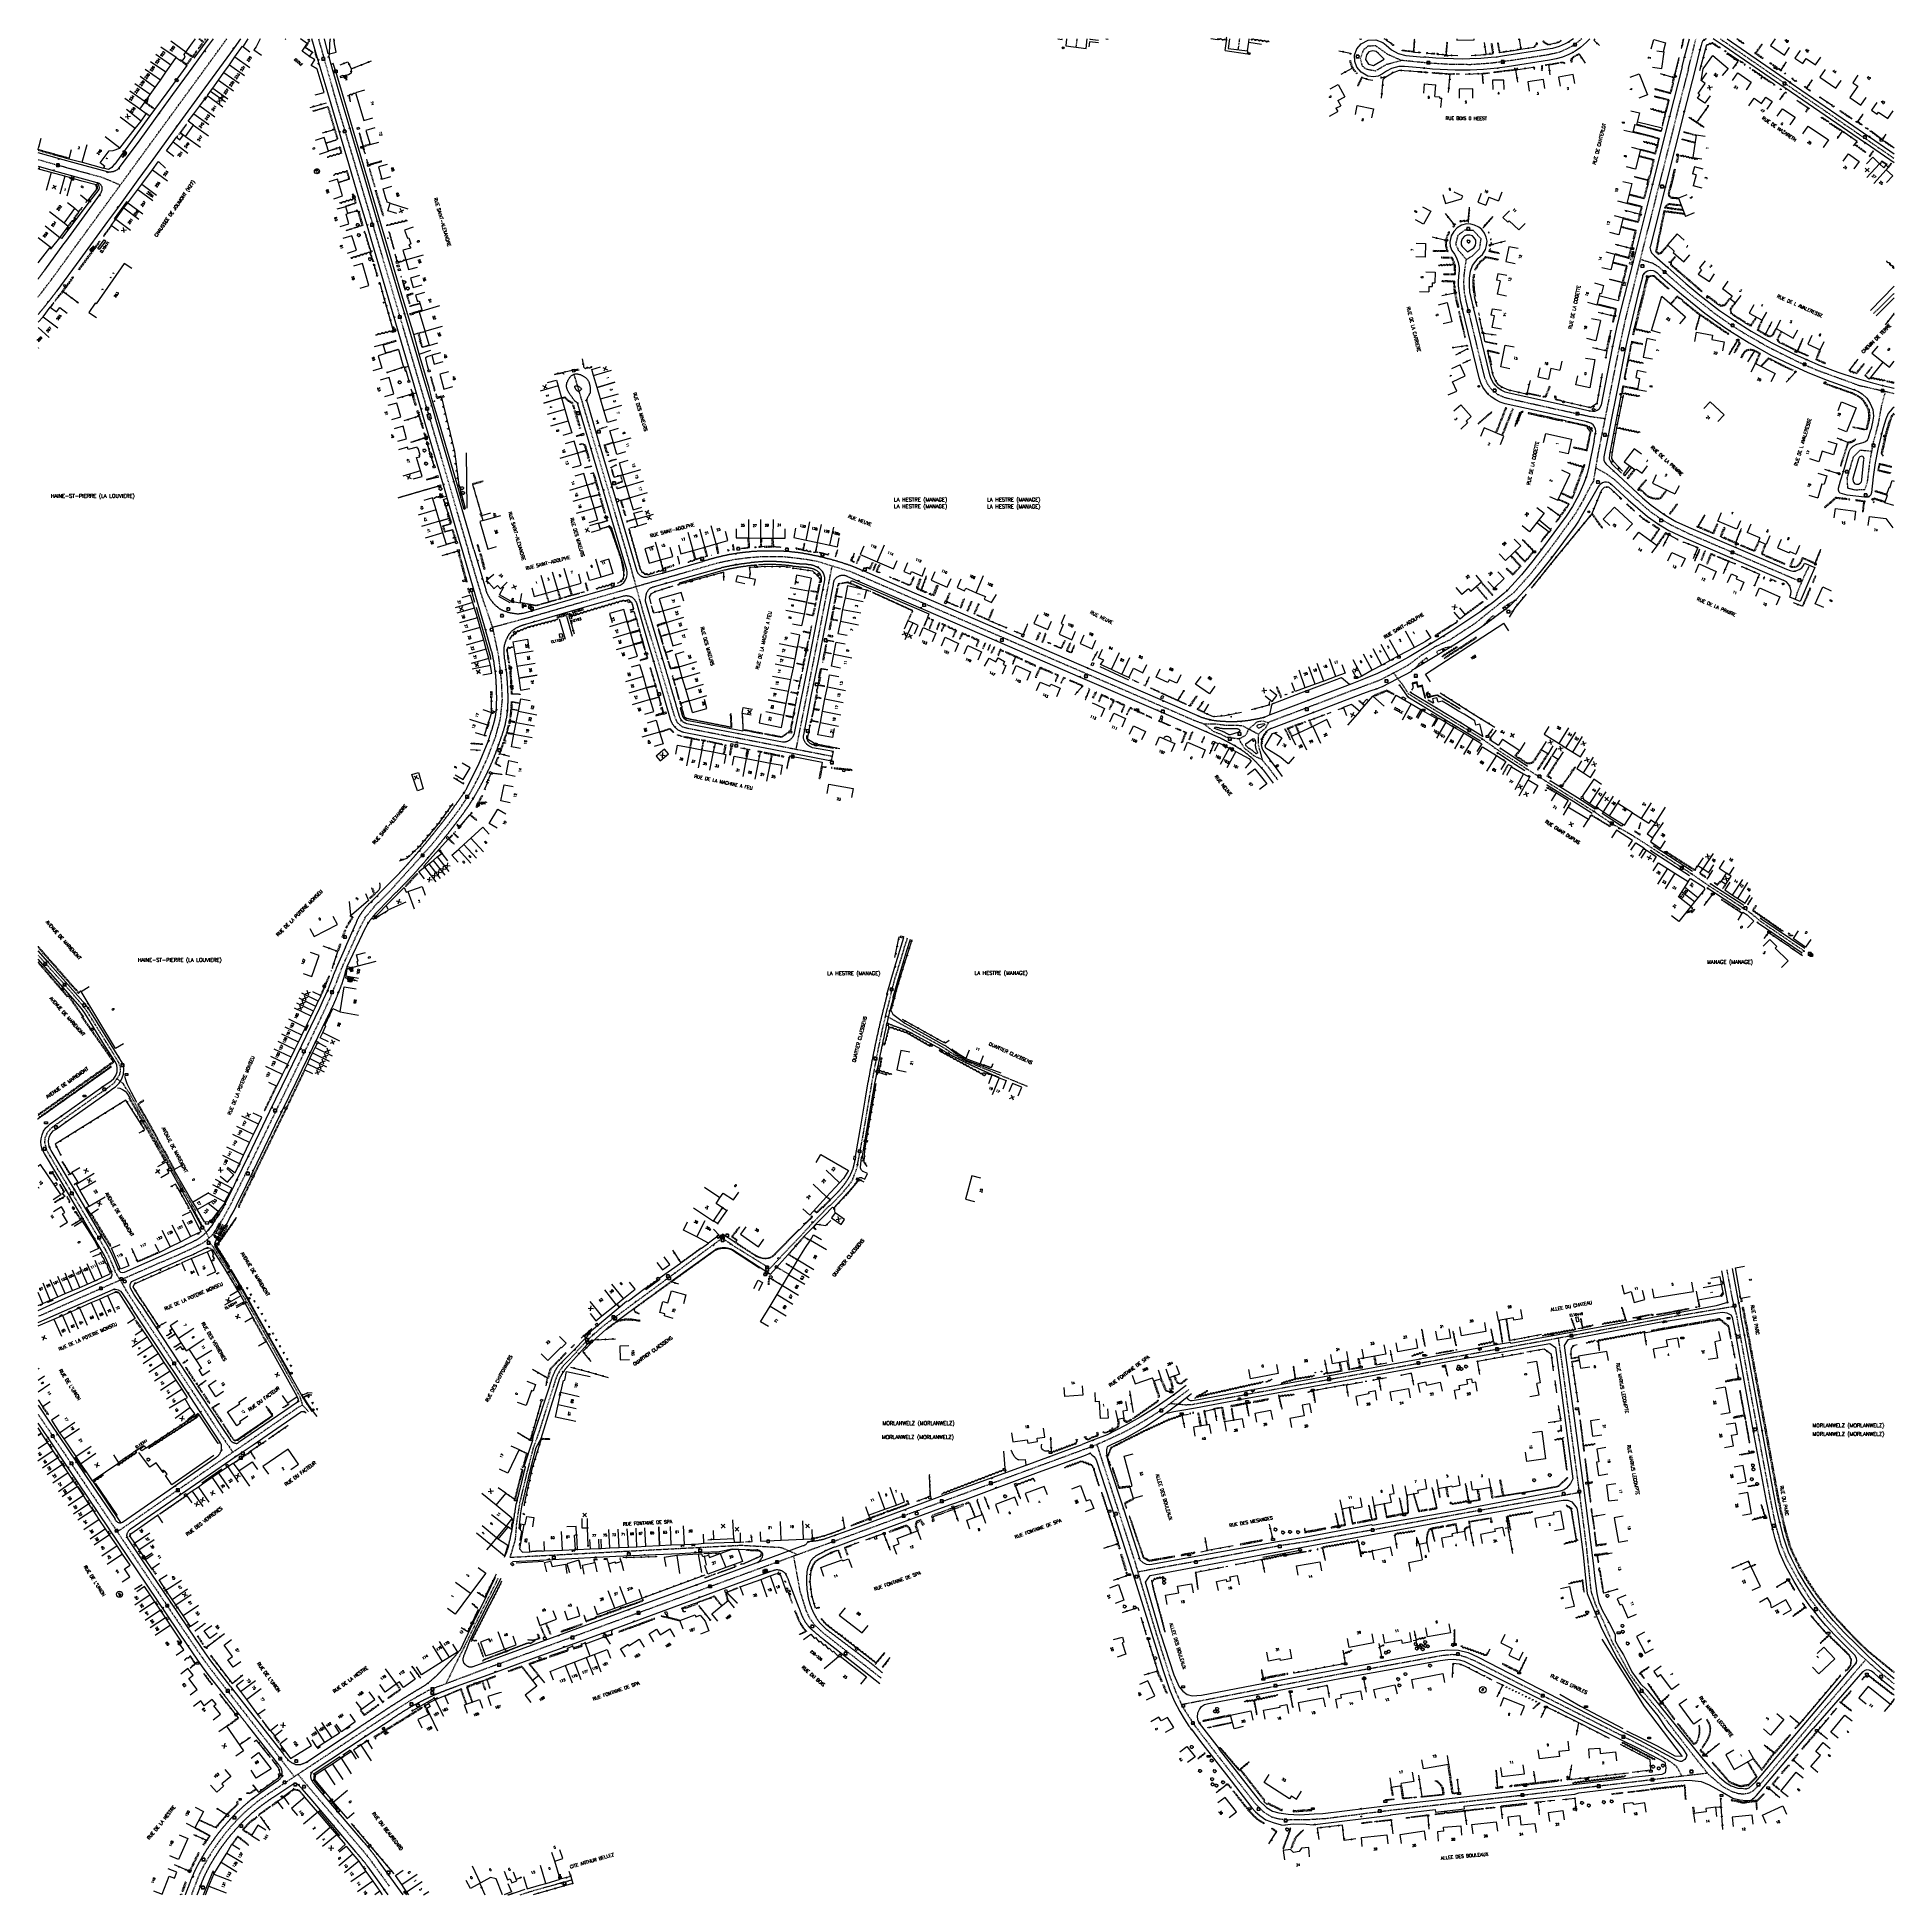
# Model space of a CAD drawing. Header units: millimetres. Extents: x 119599 to 140000, y 124063 to 129001.
# Drawn here: x 139000 to 140000, y 128000 to 129001 of the extents above; entities outside this region: 1.
import ezdxf
from ezdxf.enums import TextEntityAlignment as Align

# ---------------------------------------------------------------- set-up
doc = ezdxf.new("R2010")
doc.units = ezdxf.units.MM
doc.linetypes.add('DASHED', pattern=[0.75, 0.5, -0.25])
doc.layers.get('0').update_dxf_attribs({"linetype": 'CONTINUOUS'})
for name, color, linetype in [('W0001', 6, 'DASHED'), ('W0008', 7, 'CONTINUOUS'), ('W0017', 7, 'CONTINUOUS'), ('W0100', 7, 'CONTINUOUS'), ('W0105', 7, 'CONTINUOUS'), ('W0112', 1, 'DASHED'), ('W0211', 2, 'CONTINUOUS'), ('W0300', 7, 'CONTINUOUS'), ('W0302', 3, 'CONTINUOUS'), ('W0310', 3, 'CONTINUOUS'), ('W0322', 7, 'CONTINUOUS'), ('W0400', 7, 'CONTINUOUS'), ('W0412', 7, 'CONTINUOUS'), ('W0420', 7, 'CONTINUOUS'), ('W0430', 7, 'CONTINUOUS'), ('W0432', 7, 'CONTINUOUS'), ('W0454', 7, 'CONTINUOUS'), ('W0469', 7, 'CONTINUOUS'), ('W0851', 7, 'CONTINUOUS'), ('W0980', 7, 'CONTINUOUS'), ('W0984', 7, 'CONTINUOUS'), ('W0989', 7, 'CONTINUOUS'), ('W0991', 7, 'CONTINUOUS'), ('W1102', 7, 'CONTINUOUS'), ('W1471', 7, 'CONTINUOUS'), ('W1473', 7, 'CONTINUOUS'), ('W1474', 7, 'CONTINUOUS')]:
    doc.layers.add(name, color=color, linetype=linetype)
doc.styles.get("Standard").update_dxf_attribs({"font": 'romans.shx', "width": 0.85})

# ---------------------------------------------------------------- blocks, each defined once
blk = doc.blocks.new('T400')
for p, q in [((-0.15, 0.3), (0.15, 0.3)), ((-0.15, -0.25), (-0.15, 0.3)), ((-0.15, 0.15), (0.15, 0.15)), ((-0.15, 0), (0.15, 0)), ((0.15, 0.3), (0.15, -0.25)), ((-0.15, -0.15), (0.15, -0.15)), ((-0.15, -0.25), (-0.15, -0.3)), ((-0.15, -0.3), (0.15, -0.3)), ((0.15, -0.3), (0.15, -0.25))]:
    blk.add_line(p, q)
blk = doc.blocks.new('T1471')
at = {"color": 0, "linetype": 'Continuous', "flags": 128}
blk.add_lwpolyline([(-0.75, -0.5), (-0.75, 0.5), (0.75, 0.5), (0.75, -0.5), (-0.75, -0.5)], dxfattribs=at)
blk = doc.blocks.new('T420')
for p, q in [((0.7, 0.7), (-0.8, 0.7)), ((-0.8, 0.7), (-0.8, -0.8)), ((0.7, 0.7), (0.7, -0.8)), ((0.7, -0.8), (-0.8, -0.8))]:
    blk.add_line(p, q)
blk.add_ellipse((0, 0), major_axis=(-0.53, 0.53), ratio=1, start_param=3.926991, end_param=10.210176)
blk = doc.blocks.new('t991o')
at = {"color": 0, "linetype": 'Continuous'}
for p, q in [((-1, 1), (1, -1)), ((-1, -1), (1, 1))]:
    blk.add_line(p, q, dxfattribs=at)
blk = doc.blocks.new('t322o')
at = {"color": 0, "linetype": 'Continuous'}
for radius in [0.25, 0.15]:
    blk.add_circle((0, 0), radius, dxfattribs=at)
blk = doc.blocks.new('t310o')
at = {"color": 0, "linetype": 'Continuous'}
for centre, start, end in [((-0.5, 0.4), 216.8699, 323.1304), ((0.5, -0.4), 36.8699, 143.1303)]:
    blk.add_arc(centre, 0.625, start, end, dxfattribs=at)
blk = doc.blocks.new('T300')
for p, q in [((-0.8, 0.5), (-0.9, 0.3)), ((-0.9, 0.3), (-0.9, 0.2)), ((-0.9, 0.2), (-0.7, 0.1)), ((-0.7, 0.6), (-0.8, 0.5)), ((-0.8, -0.1), (-0.7, 0.1)), ((-0.6, 0.7), (-0.7, 0.6)), ((-0.7, 0.1), (-0.7, 0.1)), ((-0.5, 0.7), (-0.6, 0.7)), ((-0.3, 0.6), (-0.5, 0.7)), ((-0.3, 0.6), (-0.2, 0.7)), ((-0.2, 0.6), (-0.3, 0.6)), ((-0.2, 0.7), (-0.1, 0.8)), ((-0.1, 0.8), (0.1, 0.8)), ((0.1, 0.8), (0.2, 0.7)), ((0.2, 0.7), (0.3, 0.6)), ((0.3, 0.6), (0.4, 0.5)), ((0.5, 0.5), (0.3, 0.5)), ((0.4, 0.5), (0.4, 0.5)), ((0.6, 0.4), (0.5, 0.5)), ((0.6, 0.4), (0.7, 0.3)), ((0.7, 0.3), (0.7, 0.2)), ((0.7, 0.2), (0.7, 0.1)), ((0.7, 0.1), (0.7, -0.2)), ((-0.8, -0.2), (-0.8, -0.1)), ((-0.7, -0.3), (-0.8, -0.2)), ((-0.8, -0.2), (-0.8, -0.2)), ((-0.7, -0.4), (-0.7, -0.3)), ((-0.5, -0.5), (-0.7, -0.4)), ((-0.4, -0.5), (-0.5, -0.5)), ((-0.4, -0.5), (-0.3, -0.5)), ((-0.3, -0.5), (-0.3, -0.4)), ((-0.3, -0.6), (-0.3, -0.5)), ((-0.3, -0.5), (-0.3, -0.5)), ((-0.2, -0.7), (-0.3, -0.6)), ((-0.1, -0.8), (-0.2, -0.7)), ((0.1, -0.8), (-0.1, -0.8)), ((0.2, -0.7), (0.1, -0.8)), ((0.3, -0.5), (0.2, -0.5)), ((0.3, -0.6), (0.2, -0.7)), ((0.2, -0.7), (0.2, -0.7)), ((0.5, -0.4), (0.3, -0.5)), ((0.3, -0.5), (0.3, -0.6)), ((0.3, -0.5), (0.3, -0.5)), ((0.6, -0.3), (0.5, -0.4)), ((0.7, -0.2), (0.6, -0.3)), ((0.6, -0.3), (0.6, -0.3))]:
    blk.add_line(p, q)
blk = doc.blocks.new('T851')
for p, q in [((-0.2, -0.1), (0, 0.3)), ((0, 0.3), (0.2, -0.1)), ((-0.2, -0.1), (0.2, -0.1))]:
    blk.add_line(p, q)
for major_axis in [(-0.106, 0.106), (-0.0354, 0.0354), (-0.0236, 0.0236)]:
    blk.add_ellipse((0, 0), major_axis=major_axis, ratio=1, start_param=3.926991, end_param=10.210176)
blk = doc.blocks.new('T1474')
at = {"color": 0, "linetype": 'Continuous', "flags": 128}
for points in [[(-0.8, -0.5), (-0.8, 0.5)], [(-0.8, 0), (0.7, 0)], [(0.7, 0), (0.7, -0.5), (0.7, 0.5)]]:
    blk.add_lwpolyline(points, dxfattribs=at)
blk = doc.blocks.new('t211o')
at = {"color": 0, "linetype": 'Continuous'}
for p, q in [((-0.3, 0.5), (-0.3, 0)), ((0, 1), (0, 0)), ((0.3, 0.5), (0.3, 0))]:
    blk.add_line(p, q, dxfattribs=at)
blk = doc.blocks.new('t105o')
for p, q in [((-0.5, 0), (0.5, 0)), ((0.5, 0), (0.2, 0.1)), ((0.5, 0), (0.2, -0.1))]:
    blk.add_line(p, q)
blk = doc.blocks.new('t112o')
at = {"color": 0, "linetype": 'Continuous'}
for p, q in [((-0.5, 0.5), (0.5, 0.5)), ((-0.5, -0.5), (-0.5, 0.5)), ((0.5, 0.5), (0.5, -0.5)), ((0.5, -0.5), (-0.5, -0.5))]:
    blk.add_line(p, q, dxfattribs=at)
blk = doc.blocks.new('T454')
for p, q in [((-0.25, 0.25), (0.25, -0.25)), ((-0.25, -0.25), (0.25, 0.25)), ((0.75, 0.75), (0.375, 0.375)), ((-0.375, -0.375), (-0.75, -0.75))]:
    blk.add_line(p, q)
blk.add_ellipse((0, 0), major_axis=(0.354, 0.354), ratio=1, start_param=5.49778714, end_param=11.78097245)
blk = doc.blocks.new('T430')
at = {"flags": 128}
for points in [[(0.8, 0.8), (-0.8, 0.8)], [(-0.8, 0.8), (-0.8, 0)], [(0.8, 0.8), (-0.8, 0)], [(-0.8, 0), (0.8, 0)], [(-0.4, 2.1), (0.4, 2.1)], [(-0.4, 2.1), (-0.4, 1.3)], [(-0.4, 1.7), (0, 1.7)], [(-0.4, 1.3), (0.4, 1.3)], [(0.8, 0), (0.8, 0.8)]]:
    blk.add_lwpolyline(points, dxfattribs=at)
blk = doc.blocks.new('T432')
at = {"flags": 128}
for points in [[(0.8, 0.8), (-0.8, 0.8)], [(-0.8, 0.8), (-0.8, 0)], [(0.8, 0.8), (-0.8, 0)], [(-0.8, 0), (0.8, 0)], [(-0.4, 2.1), (0.4, 2.1)], [(-0.4, 2.1), (-0.4, 1.3)], [(-0.4, 1.3), (0.4, 1.3)], [(0, 1.7), (0.4, 1.7)], [(0.4, 1.3), (0.4, 1.7)], [(0.8, 0), (0.8, 0.8)]]:
    blk.add_lwpolyline(points, dxfattribs=at)
blk = doc.blocks.new('T412')
for p, q in [((-0.3, 1.2), (0.3, 1.2)), ((-0.3, 1.2), (-0.3, 0.6)), ((-0.3, 0.6), (0.3, 0.6)), ((-0.3, 0.3), (0.3, 0.3)), ((-0.3, -0.3), (-0.3, 0.3)), ((0, 0.9), (0.3, 0.9)), ((0.3, 0.9), (0.3, 0.6)), ((0.3, 0.3), (0.3, -0.3)), ((0.3, -0.3), (-0.3, -0.3))]:
    blk.add_line(p, q)
blk.add_ellipse((0, 0), major_axis=(0.212, 0.212), ratio=1, start_param=5.497787, end_param=11.780972)
blk = doc.blocks.new('T1473')
at = {"color": 0, "linetype": 'Continuous', "const_width": 0.5, "flags": 128}
blk.add_lwpolyline([(-0.25, 0, 1), (0.25, 0, 1)], format="xyb", close=True, dxfattribs=at)
blk = doc.blocks.new('T469')
at = {"color": 0, "linetype": 'Continuous', "flags": 128}
for points in [[(-0.4, 0.4), (0.4, -0.4)], [(-0.4, -0.4), (0.4, 0.4)]]:
    blk.add_lwpolyline(points, dxfattribs=at)
at = {"color": 0, "linetype": 'Continuous'}
blk.add_circle((0, 0), 0.5, dxfattribs=at)

msp = doc.modelspace()

# ---------------------------------------------------------------- linework, layer by layer
at = {"layer": 'W0001'}
for p, q in [((139889.2, 128983.9), (139884.4, 128965.2)), ((139884.4, 128965.2), (139878.1, 128940)), ((139878.1, 128940), (139871.4, 128913.6)), ((139871.4, 128913.6), (139865.2, 128889)), ((139765, 128894.1), (139763.8, 128889.4)), ((139768.7, 128897), (139765, 128894.1)), ((139773.4, 128896.7), (139768.7, 128897)), ((139777.5, 128892.2), (139773.4, 128896.7)), ((139776.7, 128886.8), (139777.5, 128892.2)), ((139763.8, 128889.4), (139765.2, 128886.2)), ((139765.2, 128886.2), (139769.6, 128881.1)), ((139769.1, 128878), (139769.6, 128881.1)), ((139769.6, 128881.1), (139772.9, 128883.2)), ((139772.9, 128883.2), (139776.7, 128886.8)), ((139865.2, 128889), (139861.4, 128873.7)), ((139863.3, 128881.3), (139870, 128879.2)), ((139768.2, 128868.6), (139768.5, 128873.6)), ((139768.5, 128873.6), (139769.1, 128878)), ((139861.4, 128873.7), (139855.1, 128848.7)), ((139870, 128879.2), (139873, 128877.3)), ((139873, 128877.3), (139879.3, 128871.8)), ((139879.3, 128871.8), (139890.2, 128862.4)), ((139768.6, 128863.1), (139768.2, 128868.6)), ((139769.5, 128858.7), (139768.6, 128863.1)), ((139890.2, 128862.4), (139902.9, 128852.4)), ((139772.9, 128844.7), (139769.5, 128858.7)), ((139902.9, 128852.4), (139912.4, 128845.7)), ((139777.5, 128825.5), (139772.9, 128844.7)), ((139855.1, 128848.7), (139850.4, 128826.7)), ((139912.4, 128845.7), (139919.6, 128841.2)), ((139919.6, 128841.2), (139932, 128834.1)), ((139932, 128834.1), (139948.3, 128826)), ((139779.6, 128817.2), (139777.5, 128825.5)), ((139850.4, 128826.7), (139845.6, 128802.3)), ((139948.3, 128826), (139958.3, 128821.6)), ((139958.3, 128821.6), (139981.2, 128813.3)), ((139781.3, 128813.5), (139779.6, 128817.2)), ((139783.7, 128810.5), (139781.3, 128813.5)), ((139981.2, 128813.3), (140000, 128809)), ((139786.6, 128808.3), (139783.7, 128810.5)), ((139790.4, 128806.6), (139786.6, 128808.3)), ((139796.3, 128805.2), (139790.4, 128806.6)), ((139815.2, 128801), (139796.3, 128805.2)), ((139836.3, 128796.4), (139815.2, 128801)), ((139845.6, 128802.3), (139842.8, 128788.3)), ((139993.2, 128802.5), (139991.3, 128792)), ((139995.3, 128810.1), (139993.2, 128802.5)), ((139844.2, 128795.3), (139836.3, 128796.4)), ((139991.3, 128792), (139988.9, 128783.2)), ((139842.8, 128788.3), (139840.4, 128776.1)), ((139988.9, 128783.2), (139986.9, 128772.6)), ((139840.4, 128776.1), (139838, 128761.8)), ((139974.8, 128763.5), (139978.2, 128774.9)), ((139978.2, 128774.9), (139981.7, 128778.5)), ((139981.7, 128778.5), (139987.9, 128777.9)), ((139986.9, 128772.6), (139985.5, 128761.2)), ((139838, 128761.8), (139835.9, 128758.1)), ((139839.2, 128768.9), (139845, 128765.7)), ((139845, 128765.7), (139849.3, 128762.6)), ((139849.3, 128762.6), (139856.3, 128756.2)), ((139975.1, 128757.9), (139974.8, 128763.5)), ((139985.5, 128761.2), (139984.2, 128757)), ((139832.3, 128751.1), (139828, 128743.7)), ((139835.9, 128758.1), (139832.3, 128751.1)), ((139856.3, 128756.2), (139864.8, 128748.6)), ((139979, 128756.9), (139975.1, 128757.9)), ((139984.2, 128757), (139979, 128756.9)), ((139828, 128743.7), (139821, 128733.9)), ((139864.8, 128748.6), (139869.1, 128745)), ((139869.1, 128745), (139875.2, 128740.8)), ((139875.2, 128740.8), (139879.8, 128738.1)), ((139821, 128733.9), (139814.1, 128724.5)), ((139879.8, 128738.1), (139890, 128733.2)), ((139890, 128733.2), (139903.1, 128727.6)), ((139814.1, 128724.5), (139804.7, 128712.4)), ((139903.1, 128727.6), (139917.1, 128721.6)), ((139917.1, 128721.6), (139943.4, 128710.3)), ((139804.7, 128712.4), (139795.1, 128701.6)), ((139952.7, 128713.1), (139950.2, 128707.4)), ((139954.6, 128716.4), (139952.7, 128713.1)), ((139795.1, 128701.6), (139787.5, 128695.7)), ((139943.4, 128710.3), (139950.2, 128707.4)), ((139947.8, 128701.7), (139946.7, 128698)), ((139950.2, 128707.4), (139947.8, 128701.7)), ((139781.5, 128690.9), (139773.9, 128684.8)), ((139787.5, 128695.7), (139781.5, 128690.9)), ((139773.9, 128684.8), (139760.6, 128676.1)), ((139752.7, 128672.4), (139745.3, 128667.8)), ((139760.6, 128676.1), (139752.7, 128672.4)), ((139737.7, 128662.2), (139722.9, 128654.4)), ((139745.3, 128667.8), (139737.7, 128662.2)), ((139722.9, 128654.4), (139712.6, 128650.6)), ((139730.3, 128658.3), (139735.1, 128652.1)), ((139735.1, 128652.1), (139738.4, 128647.1)), ((139688.4, 128641.4), (139663.7, 128632)), ((139712.6, 128650.6), (139688.4, 128641.4)), ((139738.4, 128647.1), (139744.2, 128643.5)), ((139744.2, 128643.5), (139777.9, 128623)), ((139777.9, 128623), (139786.9, 128616.6)), ((139786.9, 128616.6), (139801.8, 128606.9)), ((139801.8, 128606.9), (139814.7, 128598.6)), ((139814.7, 128598.6), (139837.9, 128584)), ((139837.9, 128584), (139847.3, 128577.6)), ((139847.3, 128577.6), (139858.8, 128571)), ((139858.8, 128571), (139870.9, 128563.2)), ((139870.9, 128563.2), (139890.2, 128550.6)), ((139890.2, 128550.6), (139901.3, 128543)), ((139901.3, 128543), (139917.4, 128532.6)), ((139917.4, 128532.6), (139923.2, 128528.7)), ((139923.2, 128528.7), (139928, 128524.6)), ((139928, 128524.6), (139951.2, 128508.8))]:
    msp.add_line(p, q, dxfattribs=at)
at = {"layer": 'W0001', "flags": 128}
for points in [[(139000, 128860.9), (139000.1, 128861), (139007.1, 128870.1), (139019, 128886.5), (139048.9, 128927.5), (139087.6, 128980.6), (139101.7, 129000)], [(139151.1, 129000), (139161.1, 128964.6), (139178.7, 128905.4), (139191.2, 128863), (139207.7, 128806.7), (139221, 128761.5), (139231.9, 128724)], [(139559.7, 129000), (139559.2, 128995.5)], [(139647.3, 129000), (139646.5, 128994.2)], [(139000, 128935), (139011.4, 128931.8), (139034.3, 128925.5), (139044.4, 128921.3)], [(139288.7, 128819.3), (139308.8, 128751.2), (139318.2, 128719.2), (139326.3, 128689.8), (139332.3, 128670.7), (139337.9, 128652), (139342.7, 128635.5), (139344.2, 128631.9), (139346.9, 128629.5), (139350.1, 128628.6), (139359.2, 128626.8), (139395.4, 128619.8), (139428.1, 128613.5)], [(139105.9, 128376.2), (139131.7, 128429.5), (139146.4, 128459.9), (139153, 128473.6), (139157.7, 128483.9), (139160.8, 128491.6), (139164, 128500.1), (139173.5, 128521.2), (139176.5, 128526.9), (139181.5, 128532.8), (139189.6, 128540.9), (139212.1, 128565.8), (139220.6, 128576.4), (139226.7, 128584.5), (139232.6, 128593.3), (139237.2, 128601.8), (139242.1, 128612.4), (139246.6, 128624.1), (139249.2, 128634), (139250.2, 128644), (139249.7, 128654.8), (139248.2, 128667.5), (139245, 128682.8), (139238.6, 128701.4), (139231.9, 128724)], [(139244.9, 128683), (139265.5, 128688.6), (139302.8, 128699.4), (139343.2, 128711), (139366.2, 128717.7), (139375.3, 128719.6), (139383, 128720.6), (139390.6, 128721.2), (139400.1, 128721.2), (139405.4, 128720.7), (139414.1, 128719.6), (139420.1, 128718.5), (139428.5, 128715.9), (139437.9, 128713), (139490.7, 128690.1), (139553.3, 128663), (139571.8, 128655), (139588.9, 128647.6), (139601.6, 128642.1), (139622.8, 128632.9), (139628.2, 128630.9)], [(139408.5, 128617.3), (139420.3, 128677), (139427.9, 128716.1)], [(139657.5, 128625.3), (139652.3, 128628.1), (139656.9, 128632.1), (139659.6, 128632.6), (139662.9, 128631.6), (139661.2, 128628.5), (139659.6, 128627.2), (139657.5, 128625.3), (139657.4, 128622.3), (139657.4, 128619.7), (139658.3, 128616.4), (139659.5, 128611.6), (139655.1, 128613.7), (139653.1, 128615.4), (139650, 128617.8), (139647, 128622.8), (139640.5, 128623.6), (139637.5, 128625.2), (139633.5, 128626.7), (139628.2, 128630.9), (139634.9, 128630.9), (139639.4, 128630.3), (139644.8, 128630.3), (139648.9, 128630), (139652.3, 128628.1), (139650.6, 128624.7), (139647, 128622.8)], [(139662.9, 128631.6), (139663.7, 128632)], [(139659.5, 128611.6), (139663.8, 128606.3), (139668, 128600.7)], [(139468.3, 128515.4), (139466.7, 128510.5), (139465.2, 128505.4), (139462.6, 128496.9), (139461.7, 128494.1), (139460.8, 128490.7), (139460.1, 128488.4), (139458.8, 128482.5), (139457.5, 128477.6), (139456.5, 128473.5), (139454.6, 128465.3), (139453, 128457.7), (139451.5, 128450.1), (139449.1, 128437.3), (139446.4, 128421.3), (139444.3, 128408.9), (139441.6, 128394.5), (139441.3, 128392.5), (139440.6, 128390.1), (139439.8, 128388), (139438.6, 128384.8), (139436.4, 128381.8), (139432.7, 128377.5), (139428.8, 128373.4), (139424.3, 128369.3), (139394.3, 128337.5), (139375.3, 128349.3), (139368.6, 128353.8), (139304.4, 128306.4), (139297.4, 128300.2), (139292.6, 128295.3), (139289.6, 128292), (139287.1, 128289.3), (139284.8, 128286.9), (139282.9, 128284.9), (139281.4, 128282.9), (139279.7, 128279.9), (139278.7, 128277.2), (139274.6, 128264.3), (139270.1, 128250), (139266.6, 128240.2), (139263.3, 128227.2), (139259.5, 128211.4), (139257.7, 128199.8), (139257.1, 128191.5), (139254.4, 128182.2), (139254.2, 128181.9)], [(139533.2, 128435.5), (139500.2, 128449.1), (139497.9, 128450.3), (139493.4, 128452.8), (139488.7, 128455.9), (139486.1, 128457.5), (139456.6, 128473.7)], [(139066.4, 128340.9), (139075.6, 128344.9), (139083.2, 128348.4), (139089.5, 128351.6), (139093.6, 128355.2), (139096.6, 128359.4), (139099.7, 128364.3), (139103.2, 128370.7), (139105.9, 128376.2)], [(139084.2, 128368.3), (139092.1, 128353.9)], [(139101.8, 128337.6), (139098.5, 128342.5), (139094.7, 128348.7), (139091.1, 128353)], [(139101.8, 128337.6), (139115.1, 128314.9), (139126.1, 128295.4), (139141, 128268.6), (139142.5, 128263.8), (139140.3, 128262.7), (139113.8, 128244.5), (139093, 128230.3), (139049.7, 128200.4), (139042.7, 128195.6)], [(139052.8, 128317.4), (139072, 128288.2), (139087.4, 128264.8), (139099.1, 128247), (139105, 128238.5)], [(139142.5, 128263.8), (139144.7, 128261.5), (139145.6, 128260.5)], [(139000, 128259), (139012.3, 128240.7), (139022.2, 128226), (139050.4, 128184.2), (139072.1, 128152), (139077.5, 128144), (139083.2, 128135.6), (139088.3, 128128.1), (139094.5, 128119.7), (139101.8, 128110.2)], [(139563, 128239.7), (139436.8, 128193.3), (139395.6, 128178.3), (139241.5, 128121.9), (139210.7, 128110.3), (139206.4, 128107.9), (139200.2, 128104.4), (139185.7, 128095.1), (139175.1, 128088.1), (139130.9, 128058.9), (139123.7, 128054.1), (139120.5, 128051.9), (139117.3, 128049.5), (139113.8, 128046.6), (139110.5, 128043.6), (139107.8, 128041), (139104.2, 128037.1), (139100.8, 128033), (139097.5, 128028.7), (139094.4, 128024.3), (139092, 128020.4), (139088.6, 128014.5), (139086.7, 128010.5), (139084.2, 128004.1), (139082.6, 128000)], [(139254.2, 128181.9), (139378.8, 128188.4), (139400.4, 128187.2), (139409.3, 128183.3)], [(139454.2, 128116.8), (139423.7, 128140.6), (139418.5, 128145.3), (139415.7, 128149.2), (139414, 128152.9), (139410.7, 128163.4), (139407.2, 128182.5)], [(139247.8, 128170.4), (139245.1, 128165), (139241.6, 128158), (139238.9, 128152.7), (139235.8, 128146.4), (139233.5, 128141.6), (139230.4, 128135.1), (139227, 128128.5), (139219.7, 128113.7)], [(139101.8, 128110.3), (139138.1, 128063.7)], [(139140, 128064.9), (139171.5, 128028), (139176.3, 128022.3), (139178.6, 128019.4), (139181.5, 128015.4), (139184.2, 128011.7), (139189.3, 128004.6)]]:
    msp.add_lwpolyline(points, dxfattribs=at)
at = {"layer": 'W0001'}
for points in [[(139831.7, 129000), (139826.9, 128996.2), (139819.8, 128992.8), (139812.6, 128991.2), (139794.2, 128988.4), (139783.2, 128986.9), (139772, 128986.1), (139761.5, 128986.2), (139749.5, 128986.9), (139734.5, 128988.4), (139727.3, 128991.6), (139720.7, 128996.3), (139716.6, 128996), (139714.1, 128994.1), (139712.4, 128989.5), (139713.4, 128985.5), (139715.6, 128983.8), (139720.6, 128982.8), (139726.6, 128986.3), (139734.5, 128988.4)], [(139889.2, 128983.9), (139892.5, 128997.1), (139893.3, 129000)], [(139906.4, 129000), (139934.4, 128980.7), (139962.7, 128961.3), (139981, 128948.7), (139998.2, 128936.9), (140000, 128935.6)], [(140000, 128862.9), (139989, 128852)], [(139052.9, 128317.3), (139048.8, 128323.6), (139046.6, 128327.3), (139041.8, 128335.4), (139040.7, 128338.3), (139039.8, 128340.4), (139038.3, 128343.8), (139036.5, 128347.4), (139034.4, 128351), (139031.5, 128356), (139027.8, 128362.1), (139024.4, 128367.9), (139020.1, 128375.1), (139015.3, 128383.3), (139012, 128388.8), (139009.7, 128392.6), (139007.2, 128396.9), (139004.7, 128401.3), (139003.7, 128405.2), (139003.9, 128408), (139005.3, 128411.2), (139007.5, 128413.5), (139011.3, 128416.2), (139021.5, 128423.5), (139038.3, 128435.4), (139040.9, 128437.3), (139044, 128442), (139044.4, 128443.7), (139044.4, 128445.9), (139043.5, 128448.4), (139042, 128450.9), (139040.2, 128453.9), (139036.7, 128459.5), (139033.4, 128464.8), (139030.9, 128468.8), (139027.9, 128473.7), (139025.3, 128477.6), (139020.8, 128483), (139017.1, 128487.2), (139009.6, 128495.7), (139002.5, 128503.6), (139000, 128506.4)], [(139085, 128368.7), (139083.2, 128371.5), (139073.4, 128388.7), (139070.7, 128393.5), (139069.3, 128396.3), (139063, 128407.4), (139056.5, 128419), (139054.5, 128422.4), (139051.1, 128428.7), (139049.2, 128432.1), (139047.1, 128435), (139045.9, 128437.1), (139042.5, 128439.7)], [(139066.4, 128340.9), (139057.2, 128336.8), (139050, 128333.7), (139039.3, 128329), (139032.9, 128326.2), (139001.5, 128312.2), (139000, 128311.6)], [(140000, 128113.7), (139990.9, 128121.2), (139981.8, 128129.3), (139971.9, 128139.2), (139962.6, 128149.5), (139954.9, 128159.2), (139948.4, 128169.6), (139942.4, 128180.6), (139939.2, 128188.6), (139936.2, 128199.7), (139933.7, 128211.7), (139930.8, 128227.3), (139923.3, 128267.7), (139915.4, 128311.4), (139913.1, 128320.4), (139910, 128336.8)], [(139914, 128317), (139881.8, 128311.6), (139872.6, 128309.9), (139826, 128301.2), (139811.6, 128298.5), (139794, 128295.3), (139704.2, 128279.1), (139651.5, 128269.6), (139621.9, 128264.1), (139618.5, 128263.9), (139609.8, 128264.6)], [(139984.7, 128126.7), (139957.1, 128094.4), (139929.9, 128062), (139927.8, 128059.7), (139924.2, 128056.1), (139921.7, 128054.7), (139918.9, 128054.2), (139916.1, 128054.5), (139912.9, 128055.5), (139908, 128058.2), (139900.2, 128064.7), (139889.7, 128077.9), (139875.4, 128096.6), (139863.4, 128111.1), (139857.7, 128119), (139848.3, 128136), (139843.4, 128147.4), (139839.2, 128156.5), (139836.9, 128163.2), (139834.2, 128188.8), (139829.4, 128225.3), (139824.6, 128260.7), (139820.6, 128290.4), (139819.2, 128300)], [(139620, 128272.2), (139606.5, 128262.1), (139600, 128257.8), (139592.5, 128253.3), (139585.8, 128249.6), (139579, 128246.4), (139571.7, 128243.1), (139565.4, 128240.5), (139563, 128239.7)], [(139570.5, 128242.6), (139580.6, 128211.4), (139590.9, 128179.6), (139594.5, 128167.2), (139602.5, 128140.6), (139609.5, 128118.5), (139613.2, 128108.7), (139616.9, 128100.9), (139622.9, 128091.6), (139634.3, 128076.7), (139655.8, 128049.2), (139660, 128044.9), (139664.4, 128042.1), (139668, 128041.1), (139673, 128040.5), (139684.2, 128040.6), (139693.9, 128041.2), (139728.4, 128045.6), (139798.3, 128053.6), (139830.6, 128057.5), (139875.1, 128062.8), (139899.4, 128065.7)], [(139830.5, 128216.7), (139778.4, 128207.4), (139748.5, 128202), (139719.6, 128196.7), (139684.5, 128190.4), (139669.8, 128188.2), (139631.5, 128181), (139601.4, 128175.6), (139592.6, 128173.9)], [(139616.1, 128102.6), (139664.7, 128112.1), (139704.6, 128119.7), (139728.3, 128123.9), (139756.3, 128129), (139761.9, 128129.6), (139765.6, 128129.3), (139769.1, 128128.2), (139773.8, 128126.3), (139801.6, 128112), (139825, 128100.2), (139844.9, 128090.1), (139871.7, 128076.5), (139877.9, 128072.8), (139882.5, 128069.6), (139883.8, 128067.3), (139885.5, 128064.1)], [(139259.7, 128000), (139266.9, 128002.3), (139276.8, 128005.1), (139287.7, 128008.1)]]:
    msp.add_lwpolyline(points, dxfattribs=at)
at = {"layer": 'W0008'}
for p, q in [((139904.1, 128999), (139902.6, 129000)), ((139908.4, 128996.1), (139904.1, 128999)), ((139864.7, 128872.4), (139864.7, 128872.5)), ((139838.4, 128783.7), (139839, 128786.9)), ((139724.2, 128650.8), (139722.3, 128650.1))]:
    msp.add_line(p, q, dxfattribs=at)
at = {"layer": 'W0008', "flags": 128}
for points in [[(139094.3, 129000), (139091.2, 128995.7), (139082.9, 128984.3), (139072.5, 128970.1), (139065.4, 128960.3), (139054.8, 128945.7), (139043.2, 128929.9), (139043, 128929.7), (139042.8, 128929.6), (139042.6, 128929.5), (139042.4, 128929.3), (139042.2, 128929.2), (139042, 128929.1), (139041.7, 128929), (139041.5, 128928.9), (139041.3, 128928.8), (139041.1, 128928.7), (139040.8, 128928.6), (139040.6, 128928.5), (139040.4, 128928.4), (139040.2, 128928.4), (139039.9, 128928.3), (139039.7, 128928.3), (139039.5, 128928.3), (139039.2, 128928.2), (139039, 128928.2), (139038.7, 128928.2), (139038.5, 128928.2), (139038.2, 128928.2), (139038, 128928.2), (139037.7, 128928.2), (139037.5, 128928.3), (139020.7, 128932.9), (139011.5, 128935.4), (139000, 128938.6)], [(139109.1, 129000), (139105.6, 128995.2), (139089.9, 128973.6), (139075, 128953.2), (139061.8, 128935), (139053.8, 128924), (139043.3, 128909.5), (139037.4, 128901.6), (139022.5, 128881.1), (139010.2, 128864.3), (139010, 128864.1), (139009.9, 128863.9), (139009.7, 128863.7), (139009.6, 128863.5), (139009.4, 128863.3), (139009.3, 128863.1), (139009.1, 128862.9), (139009, 128862.7), (139008.8, 128862.5), (139008.7, 128862.3), (139008.5, 128862.1), (139008.4, 128861.9), (139008.2, 128861.7), (139008, 128861.5), (139007.9, 128861.3), (139007.7, 128861.1), (139007.6, 128860.9), (139007.4, 128860.7), (139007.3, 128860.5), (139007.1, 128860.3), (139007, 128860.1), (139006.8, 128859.9), (139006.7, 128859.7), (139006.5, 128859.5), (139006.4, 128859.3), (139006.2, 128859.1), (139006.1, 128858.9), (139005.9, 128858.7), (139005.7, 128858.5), (139005.6, 128858.3), (139005.4, 128858.1), (139005.3, 128858), (139005.1, 128857.8), (139005, 128857.6), (139004.8, 128857.4), (139004.7, 128857.2), (139004.5, 128857), (139004.3, 128856.8), (139004.2, 128856.6), (139004, 128856.4), (139003.9, 128856.2), (139003.7, 128856), (139003.6, 128855.8), (139003.4, 128855.6), (139003.2, 128855.4), (139003.1, 128855.2), (139002.9, 128855), (139002.8, 128854.8), (139002.6, 128854.6), (139002.5, 128854.4), (139002.3, 128854.2), (139002.1, 128854), (139002, 128853.9), (139001.8, 128853.7), (139001.7, 128853.5), (139001.5, 128853.3), (139001.3, 128853.1), (139001.2, 128852.9), (139001, 128852.7), (139000.9, 128852.5), (139000.7, 128852.3), (139000.5, 128852.1), (139000.4, 128851.9), (139000.2, 128851.7), (139000, 128851.5), (139000, 128851.5)], [(139091.6, 129000), (139090.4, 128998.4), (139084, 128989.6)], [(139113.1, 129000), (139110.3, 128995.8)], [(139229, 128723.1), (139225.1, 128736.4), (139220.4, 128752.5), (139220.2, 128753.5), (139218.4, 128759.5), (139208.8, 128792.3), (139207.4, 128797.3), (139206.5, 128800.3), (139201.9, 128816), (139199.6, 128823.6), (139196.8, 128833.3), (139191.9, 128849.8), (139181.3, 128886), (139177.3, 128899.4), (139172, 128917.2), (139167.5, 128932.6), (139162.5, 128949.6), (139155.2, 128974), (139151, 128988.4), (139147.6, 129000), (139147.6, 129000)], [(139234.8, 128724.9), (139230.7, 128739), (139224.2, 128761.2), (139214.7, 128793.6), (139212.1, 128802.6), (139207.5, 128818.1), (139204.1, 128829.8), (139197.6, 128851.7), (139188.2, 128883.6), (139182.8, 128902.1), (139175, 128928.5), (139168.2, 128951.5), (139161.8, 128973.1), (139157.9, 128986.2), (139157, 128989.5), (139156.8, 128990.5), (139157, 128991.9), (139156.4, 128991.9), (139154.4, 129000)], [(139157, 128991.9), (139160.7, 128992.9), (139159.9, 128996.4), (139159.9, 128996.7), (139159.8, 128996.9), (139159.8, 128997.2), (139159.7, 128997.4), (139159.7, 128997.7), (139159.7, 128997.9), (139159.6, 128998.2), (139159.6, 128998.4), (139159.5, 128998.6), (139159.5, 128998.9), (139159.5, 128999.1), (139159.5, 128999.4), (139159.4, 128999.6), (139159.4, 128999.9), (139159.4, 129000)], [(139157, 128991.9), (139157.2, 128996.8), (139157.2, 128997), (139157.3, 128997.3), (139157.3, 128997.6), (139157.3, 128997.8), (139157.3, 128998.1), (139157.3, 128998.3), (139157.4, 128998.6), (139157.4, 128998.8), (139157.4, 128999.1), (139157.4, 128999.4), (139157.4, 128999.6), (139157.5, 128999.9), (139157.5, 129000)], [(139554.1, 129000), (139553.7, 128996.2), (139564.7, 128994.9), (139565.3, 129000)], [(139571.4, 128997.9), (139566.5, 128998.5), (139566.1, 128995.7)], [(139566.7, 129000), (139566.7, 128999.9), (139571.4, 128999.4)], [(139639.6, 128993.7), (139640.5, 129000)], [(139639.6, 128993.7), (139651.6, 128992), (139651.8, 128993.4), (139651.6, 128993.5)], [(139641.3, 128994.8), (139651.6, 128993.5), (139652.3, 128998.2), (139652.6, 129000)], [(139642, 129000), (139641.3, 128994.8)], [(139652.3, 128998.2), (139659.2, 128997.2)], [(139080.1, 128985.7), (139069.4, 128971), (139062.8, 128962), (139060.3, 128958.5), (139047, 128940.3), (139041.4, 128932.5), (139041.2, 128932.6), (139039.8, 128930.7), (139037.9, 128929.6), (139035.3, 128930.3)], [(139230.3, 128746.9), (139229.6, 128746.5), (139225.8, 128760), (139216.3, 128792.6), (139212.4, 128805.6), (139210.7, 128812), (139205.3, 128830.2), (139202.4, 128840.8), (139199.2, 128851.4), (139195.4, 128863.7), (139189.4, 128884.5), (139176.3, 128929), (139169.4, 128952.1), (139163.1, 128973.5), (139160.2, 128983), (139159, 128986.7), (139157.9, 128986.2)], [(139000, 128931.4), (139008.2, 128929.1), (139031.7, 128922.6), (139032, 128922.6), (139032.2, 128922.5), (139032.4, 128922.4), (139032.6, 128922.3), (139032.9, 128922.2), (139033.1, 128922.1), (139033.2, 128922), (139033.5, 128921.8), (139033.6, 128921.6), (139033.8, 128921.4), (139033.9, 128921.2), (139034.1, 128921), (139034.2, 128920.7), (139034.3, 128920.5), (139034.3, 128920.2), (139034.4, 128920), (139034.4, 128919.7), (139034.4, 128919.4), (139034.4, 128919.2), (139034.4, 128918.9), (139034.3, 128918.7), (139034.3, 128918.4), (139034.2, 128918.2), (139034.2, 128918), (139034.1, 128917.7), (139034, 128917.4), (139033.9, 128917.2), (139033.8, 128917), (139033.7, 128916.7), (139033.5, 128916.5), (139014.8, 128890.8), (139013.8, 128889.5), (139003.5, 128875.4), (139003.3, 128875.1), (139003.2, 128874.9), (139003, 128874.7), (139002.9, 128874.5), (139002.7, 128874.3), (139002.6, 128874.1), (139002.4, 128873.9), (139002.3, 128873.7), (139002.1, 128873.5), (139002, 128873.3), (139001.8, 128873.1), (139001.7, 128872.9), (139001.5, 128872.7), (139001.4, 128872.5), (139001.3, 128872.3), (139001.1, 128872.1), (139001, 128871.9), (139000.8, 128871.7), (139000.6, 128871.5), (139000.5, 128871.3), (139000.3, 128871.1), (139000.2, 128870.9), (139000, 128870.7), (139000, 128870.6)], [(139031.3, 128921.4), (139032.1, 128922), (139032.2, 128921.8), (139032.4, 128921.5), (139032.5, 128921.3), (139032.6, 128921.1), (139032.7, 128920.8), (139032.8, 128920.6), (139032.8, 128920.4), (139032.9, 128920.1), (139032.9, 128919.9), (139032.9, 128919.7), (139032.9, 128919.4), (139032.8, 128919.1), (139032.7, 128918.9), (139027.6, 128912.2), (139012.7, 128892.5), (139011.9, 128893.1)], [(139048.4, 128911.7), (139047.7, 128912.2), (139041, 128903.1), (139041.7, 128902.6)], [(139194.2, 128832.6), (139197, 128823.2)], [(139197.8, 128823.2), (139199.6, 128823.6)], [(139199.9, 128815.6), (139198.5, 128820.7)], [(139202, 128808.8), (139203.8, 128809.3)], [(139220.2, 128753.5), (139218.2, 128753)], [(139218.5, 128751.9), (139220.5, 128752.5)], [(139312.2, 128706.8), (139314.2, 128707.8), (139315.4, 128709.1), (139315.7, 128711.2), (139315.8, 128714.3), (139315.6, 128715.6), (139315.5, 128715.8), (139315.5, 128716.1), (139315.4, 128716.3), (139315.4, 128716.6), (139315.3, 128716.8), (139315.2, 128717.1), (139315.1, 128717.3), (139315.1, 128717.6), (139315, 128717.8), (139314.9, 128718.1), (139314.9, 128718.3), (139314.8, 128718.6), (139314.7, 128718.8), (139314.7, 128719), (139314.6, 128719.3), (139314.5, 128719.5), (139314.5, 128719.8), (139314.4, 128720), (139314.3, 128720.3), (139314.2, 128720.5), (139314.2, 128720.7), (139314.1, 128721), (139314, 128721.2), (139313.9, 128721.5), (139313.9, 128721.7), (139313.8, 128722), (139313.7, 128722.2), (139309.4, 128735.5), (139309.3, 128735.8), (139309.3, 128736.1), (139309.1, 128736.3), (139309, 128736.5), (139308.9, 128736.8), (139308.7, 128737), (139308.5, 128737.1), (139308.3, 128737.3), (139308.1, 128737.5), (139307.9, 128737.6), (139307.6, 128737.7)], [(139165.7, 128510.6), (139171.3, 128523.2), (139171.4, 128523.4), (139171.4, 128523.7), (139171.5, 128523.9), (139171.6, 128524.1), (139171.7, 128524.4), (139171.8, 128524.6), (139171.9, 128524.8), (139172, 128525.1), (139172.1, 128525.3), (139172.2, 128525.5), (139172.3, 128525.8), (139172.5, 128526), (139172.6, 128526.2), (139172.7, 128526.4), (139172.8, 128526.7), (139172.9, 128526.9), (139173.1, 128527.1), (139173.2, 128527.3), (139173.3, 128527.5), (139173.4, 128527.8), (139173.6, 128528), (139173.7, 128528.2), (139173.9, 128528.4), (139174, 128528.6), (139174.1, 128528.8), (139174.3, 128529), (139174.4, 128529.2), (139174.5, 128529.4), (139174.7, 128529.6), (139174.8, 128529.8), (139175, 128530), (139175.1, 128530.2), (139175.3, 128530.4), (139175.4, 128530.6), (139175.6, 128530.8), (139175.7, 128531), (139175.9, 128531.2), (139176, 128531.4), (139176.2, 128531.6), (139176.4, 128531.8), (139176.5, 128532), (139176.7, 128532.1), (139176.8, 128532.3), (139177, 128532.5), (139177.2, 128532.7), (139177.3, 128532.9), (139177.5, 128533.1), (139177.7, 128533.2), (139177.8, 128533.4), (139178, 128533.6), (139178.2, 128533.8), (139178.3, 128534), (139178.5, 128534.1), (139178.7, 128534.3), (139178.9, 128534.5), (139179.1, 128534.7), (139187.3, 128542.9), (139194.5, 128550.3), (139194.7, 128550.5), (139194.9, 128550.7), (139195, 128550.9), (139195.2, 128551), (139195.4, 128551.2), (139195.5, 128551.4), (139195.7, 128551.6), (139195.9, 128551.8), (139196, 128551.9), (139196.2, 128552.1), (139196.4, 128552.3), (139196.5, 128552.5), (139196.7, 128552.7), (139196.9, 128552.9), (139197, 128553), (139197.2, 128553.2), (139197.4, 128553.4), (139197.5, 128553.6), (139197.7, 128553.8), (139197.9, 128554), (139198, 128554.1), (139198.2, 128554.3), (139198.4, 128554.5), (139198.5, 128554.7), (139198.7, 128554.9), (139198.9, 128555.1), (139199, 128555.2), (139199.2, 128555.4), (139199.4, 128555.6), (139199.5, 128555.8), (139199.7, 128556), (139199.8, 128556.2), (139200, 128556.3), (139200.2, 128556.5), (139200.3, 128556.7), (139200.5, 128556.9), (139200.7, 128557.1), (139200.8, 128557.3), (139201, 128557.5), (139201.2, 128557.6), (139201.3, 128557.8), (139201.5, 128558), (139201.6, 128558.2), (139201.8, 128558.4), (139202, 128558.6), (139202.1, 128558.8), (139202.3, 128559), (139202.5, 128559.1), (139202.6, 128559.3), (139202.8, 128559.5), (139202.9, 128559.7), (139203.1, 128559.9), (139203.3, 128560.1), (139203.4, 128560.3), (139203.6, 128560.5), (139203.8, 128560.6), (139203.9, 128560.8), (139204.1, 128561), (139204.2, 128561.2), (139204.4, 128561.4), (139204.6, 128561.6), (139204.7, 128561.8), (139204.9, 128562), (139205.1, 128562.2), (139205.2, 128562.3), (139205.4, 128562.5), (139205.5, 128562.7), (139205.7, 128562.9), (139205.9, 128563.1), (139206, 128563.3), (139206.2, 128563.5), (139206.3, 128563.7), (139206.5, 128563.9), (139206.7, 128564), (139206.8, 128564.2), (139207, 128564.4), (139207.1, 128564.6), (139207.3, 128564.8), (139207.5, 128565), (139207.6, 128565.2), (139207.8, 128565.4), (139207.9, 128565.6), (139208.1, 128565.8), (139208.3, 128565.9), (139208.4, 128566.1), (139208.6, 128566.3), (139208.7, 128566.5), (139208.9, 128566.7), (139209.1, 128566.9), (139209.2, 128567.1), (139209.4, 128567.3), (139209.5, 128567.5), (139209.7, 128567.7), (139209.8, 128567.9), (139210, 128568.1), (139210.2, 128568.2), (139210.3, 128568.4), (139210.5, 128568.6), (139210.6, 128568.8), (139210.8, 128569), (139210.9, 128569.2), (139211.1, 128569.4), (139211.3, 128569.6), (139211.4, 128569.8), (139211.6, 128570), (139211.7, 128570.2), (139211.9, 128570.4), (139212, 128570.6), (139212.2, 128570.8), (139212.4, 128571), (139212.5, 128571.2), (139212.7, 128571.4), (139212.8, 128571.5), (139213, 128571.7), (139213.1, 128571.9), (139213.3, 128572.1), (139213.5, 128572.3), (139213.6, 128572.5), (139213.8, 128572.7), (139213.9, 128572.9), (139214.1, 128573.1), (139214.2, 128573.3), (139214.4, 128573.5), (139214.6, 128573.7), (139214.7, 128573.9), (139214.9, 128574.1), (139215, 128574.3), (139215.2, 128574.5), (139215.3, 128574.7), (139215.5, 128574.9), (139215.7, 128575.1), (139215.8, 128575.3), (139216, 128575.5), (139216.1, 128575.7), (139216.3, 128575.9), (139216.4, 128576.1), (139216.6, 128576.3), (139216.8, 128576.5), (139216.9, 128576.6), (139217.1, 128576.8), (139217.2, 128577), (139217.4, 128577.2), (139217.5, 128577.4), (139217.7, 128577.6), (139217.8, 128577.8), (139218, 128578), (139218.1, 128578.2), (139218.3, 128578.4), (139218.5, 128578.6), (139218.6, 128578.8), (139218.8, 128579), (139218.9, 128579.2), (139219.1, 128579.4), (139219.2, 128579.6), (139219.4, 128579.8), (139219.5, 128580), (139219.7, 128580.2), (139219.8, 128580.4), (139220, 128580.6), (139220.1, 128580.8), (139220.3, 128581), (139220.5, 128581.2), (139220.6, 128581.4), (139220.8, 128581.6), (139220.9, 128581.8), (139221.1, 128582), (139221.2, 128582.2), (139221.4, 128582.4), (139221.5, 128582.6), (139221.7, 128582.8), (139221.8, 128583), (139222, 128583.2), (139222.1, 128583.4), (139222.3, 128583.6), (139222.4, 128583.8), (139222.6, 128584), (139222.7, 128584.2), (139222.9, 128584.4), (139223, 128584.6), (139223.2, 128584.8), (139223.3, 128585), (139223.5, 128585.2), (139223.6, 128585.4), (139223.7, 128585.6), (139223.9, 128585.8), (139224, 128586), (139224.2, 128586.3), (139224.3, 128586.5), (139224.5, 128586.7), (139224.6, 128586.9), (139224.8, 128587.1), (139224.9, 128587.3), (139225.1, 128587.5), (139225.2, 128587.7), (139225.4, 128587.9), (139225.5, 128588.1), (139225.6, 128588.3), (139225.8, 128588.5), (139225.9, 128588.7), (139226.1, 128588.9), (139226.2, 128589.1), (139226.4, 128589.3), (139226.5, 128589.5), (139226.7, 128589.7), (139226.8, 128589.9), (139226.9, 128590.1), (139227.1, 128590.3), (139227.2, 128590.5), (139227.4, 128590.7), (139227.5, 128590.9), (139227.7, 128591.1), (139227.8, 128591.4), (139228, 128591.6), (139228.1, 128591.8), (139228.3, 128592), (139228.4, 128592.2), (139228.6, 128592.4), (139228.7, 128592.6), (139228.8, 128592.8), (139229, 128593), (139229.1, 128593.2), (139229.3, 128593.4), (139229.4, 128593.6), (139229.5, 128593.8), (139229.7, 128594), (139229.8, 128594.2), (139230, 128594.4), (139230.1, 128594.6), (139230.2, 128594.8), (139230.4, 128595.1), (139230.5, 128595.3), (139230.6, 128595.5), (139230.8, 128595.7), (139230.9, 128595.9), (139231, 128596.1), (139231.1, 128596.3), (139231.2, 128596.6), (139232.5, 128599.3), (139237.3, 128608.9), (139242.5, 128621.4), (139242.5, 128621.4), (139242.5, 128621.4), (139242.6, 128621.7), (139242.6, 128621.9), (139242.7, 128622.1), (139242.8, 128622.4), (139242.9, 128622.6), (139242.9, 128622.9), (139243, 128623.1), (139243.1, 128623.3), (139243.2, 128623.6), (139243.2, 128623.8), (139243.3, 128624), (139243.4, 128624.3), (139243.5, 128624.5), (139243.5, 128624.7), (139243.6, 128625), (139243.7, 128625.2), (139243.8, 128625.4), (139243.8, 128625.7), (139243.9, 128625.9), (139244, 128626.2), (139244.1, 128626.4), (139244.2, 128626.6), (139244.2, 128626.9), (139244.3, 128627.1), (139244.4, 128627.3), (139244.5, 128627.6), (139244.6, 128627.8), (139244.6, 128628), (139244.7, 128628.3), (139244.8, 128628.5), (139244.9, 128628.7), (139244.9, 128629), (139245, 128629.2), (139245.1, 128629.5), (139245.1, 128629.7), (139245.2, 128629.9), (139245.3, 128630.2), (139245.4, 128630.4), (139245.4, 128630.6), (139245.5, 128630.9), (139245.6, 128631.1), (139245.6, 128631.4), (139245.7, 128631.6), (139245.8, 128631.8), (139245.8, 128632.1), (139245.9, 128632.3), (139245.9, 128632.6), (139246, 128632.8), (139246.1, 128633), (139246.1, 128633.3), (139246.2, 128633.5), (139246.2, 128633.8), (139246.3, 128634), (139246.3, 128634.3), (139246.4, 128634.5), (139246.4, 128634.8), (139246.5, 128635), (139246.5, 128635.2), (139246.5, 128635.5), (139246.6, 128635.7), (139246.6, 128636), (139246.7, 128636.2), (139246.7, 128636.5), (139246.7, 128636.7), (139246.8, 128637), (139246.8, 128637.2), (139246.8, 128637.5), (139246.9, 128637.7), (139246.9, 128638), (139246.9, 128638.2), (139246.9, 128638.5), (139246.9, 128638.7), (139247, 128639), (139247, 128639.2), (139247, 128639.5), (139247, 128639.7), (139247, 128640), (139247, 128640.2), (139247.1, 128640.5), (139247.1, 128640.7), (139247.1, 128641), (139247.1, 128641.2), (139247.1, 128641.5), (139247.1, 128641.7), (139247.1, 128642), (139247.1, 128642.2), (139247.1, 128642.5), (139247.1, 128642.7), (139247.1, 128643), (139247.1, 128643.2), (139247.2, 128643.5), (139247.2, 128643.7), (139247.2, 128644), (139247.2, 128644.2), (139247.2, 128644.5), (139247.2, 128644.7), (139247.2, 128645), (139247.2, 128645.2), (139247.2, 128645.5), (139247.2, 128645.8), (139247.2, 128646), (139247.2, 128646.3), (139247.1, 128646.5), (139247.1, 128646.8), (139247.1, 128647), (139247.1, 128647.3), (139247.1, 128647.5), (139247.1, 128647.8), (139247.1, 128648), (139247.1, 128648.3), (139247.1, 128648.5), (139247.1, 128648.8), (139247.1, 128649), (139247.1, 128649.3), (139247.1, 128649.5), (139247.1, 128649.8), (139247, 128650), (139247, 128650.3), (139247, 128650.5), (139247, 128650.8), (139247, 128651), (139247, 128651.3), (139247, 128651.5), (139247, 128651.8), (139246.9, 128652), (139246.9, 128652.3), (139246.9, 128652.5), (139246.9, 128652.8), (139246.9, 128653), (139246.9, 128653.3), (139246.9, 128653.5), (139246.8, 128653.8), (139246.8, 128654), (139246.8, 128654.3), (139246.8, 128654.5), (139246.8, 128654.8), (139246.8, 128655), (139246.7, 128655.3), (139246.7, 128655.5), (139246.7, 128655.8), (139246.7, 128656.1), (139246.7, 128656.3), (139246.6, 128656.6), (139246.6, 128656.8), (139246.6, 128657.1), (139246.6, 128657.3), (139246.5, 128657.6), (139246.5, 128657.8), (139246.5, 128658.1), (139246.5, 128658.3), (139246.4, 128658.6), (139246.4, 128658.8), (139246.4, 128659.1), (139246.3, 128659.3), (139246.3, 128659.6), (139246.3, 128659.8), (139246.2, 128660.1), (139246.2, 128660.3), (139246.2, 128660.6), (139246.1, 128660.8), (139246.1, 128661.1), (139246.1, 128661.3), (139246, 128661.6), (139246, 128661.8), (139246, 128662.1), (139245.9, 128662.3), (139245.9, 128662.6), (139245.8, 128662.8), (139245.8, 128663.1), (139245.8, 128663.3), (139245.7, 128663.6), (139245.7, 128663.8), (139245.7, 128664.1), (139245.6, 128664.3), (139245.6, 128664.6), (139245.5, 128664.8), (139245.5, 128665.1), (139245.4, 128665.3), (139245.4, 128665.5), (139245.4, 128665.8), (139245.3, 128666), (139245.3, 128666.3), (139245.2, 128666.5), (139245.2, 128666.8), (139245.1, 128667), (139245.1, 128667.2), (139245, 128667.5), (139245, 128667.7), (139244.9, 128668), (139244.9, 128668.2), (139244.8, 128668.4), (139244.8, 128668.7), (139244.7, 128668.9), (139244.6, 128669.2), (139244.6, 128669.4), (139244.5, 128669.6), (139244.5, 128669.9), (139244.4, 128670.1), (139240.6, 128683.6), (139234.6, 128703.9), (139229, 128723.1)], [(139358.1, 128718.5), (139358.3, 128718.6), (139358.6, 128718.7), (139358.8, 128718.7), (139359, 128718.8), (139359.3, 128718.9), (139359.5, 128719), (139359.8, 128719.1), (139360, 128719.1), (139360.2, 128719.2), (139360.5, 128719.3), (139360.7, 128719.3), (139361, 128719.4), (139361.2, 128719.5), (139361.4, 128719.6), (139361.7, 128719.6), (139361.9, 128719.7), (139362.2, 128719.8), (139362.4, 128719.8), (139362.7, 128719.9), (139362.9, 128720), (139363.1, 128720), (139363.4, 128720.1), (139363.6, 128720.2), (139363.9, 128720.2), (139364.1, 128720.3), (139364.3, 128720.4), (139364.6, 128720.4), (139364.8, 128720.5), (139365.1, 128720.6), (139365.3, 128720.6), (139365.6, 128720.7), (139365.8, 128720.8), (139366, 128720.8), (139366.3, 128720.9), (139366.5, 128720.9), (139366.8, 128721), (139367, 128721.1), (139367.3, 128721.1), (139367.5, 128721.2), (139367.7, 128721.2), (139368, 128721.3), (139368.2, 128721.3), (139368.5, 128721.4), (139368.7, 128721.5), (139369, 128721.5), (139369.2, 128721.6), (139369.5, 128721.6), (139369.7, 128721.7), (139369.9, 128721.7), (139370.2, 128721.8), (139370.4, 128721.8), (139370.7, 128721.9), (139370.9, 128721.9), (139371.2, 128722), (139371.4, 128722), (139371.7, 128722.1), (139371.9, 128722.1), (139372.2, 128722.2), (139372.4, 128722.2), (139372.6, 128722.3), (139372.9, 128722.3), (139373.1, 128722.4), (139373.4, 128722.4), (139373.6, 128722.4), (139373.9, 128722.5), (139374.1, 128722.5), (139374.4, 128722.6), (139374.6, 128722.6), (139374.9, 128722.7), (139375.1, 128722.7), (139375.4, 128722.7), (139375.6, 128722.8), (139375.9, 128722.8), (139376.1, 128722.9), (139376.4, 128722.9), (139376.6, 128722.9), (139376.9, 128723), (139377.1, 128723), (139377.3, 128723), (139377.6, 128723.1), (139377.8, 128723.1), (139378.1, 128723.1), (139378.3, 128723.2), (139378.6, 128723.2), (139378.8, 128723.3), (139379.1, 128723.3), (139379.3, 128723.3), (139379.6, 128723.3), (139379.8, 128723.4), (139380.1, 128723.4), (139380.3, 128723.4), (139380.6, 128723.5), (139380.8, 128723.5), (139381.1, 128723.5), (139381.3, 128723.6), (139381.6, 128723.6), (139381.8, 128723.6), (139382.1, 128723.6), (139382.3, 128723.7), (139382.6, 128723.7), (139382.8, 128723.7), (139383.1, 128723.7), (139383.3, 128723.8), (139383.6, 128723.8), (139383.8, 128723.8), (139384.1, 128723.8), (139384.3, 128723.8), (139384.6, 128723.9), (139384.8, 128723.9), (139385.1, 128723.9), (139385.3, 128723.9), (139385.6, 128723.9), (139385.8, 128724), (139386.1, 128724), (139386.3, 128724), (139386.6, 128724), (139386.8, 128724), (139387.1, 128724), (139387.3, 128724), (139387.6, 128724.1), (139387.8, 128724.1), (139388.1, 128724.1), (139388.3, 128724.1), (139388.6, 128724.1), (139388.8, 128724.1), (139389.1, 128724.1), (139389.3, 128724.1), (139389.6, 128724.1), (139389.8, 128724.2), (139390.1, 128724.2), (139390.3, 128724.2), (139390.6, 128724.2), (139390.8, 128724.2), (139391.1, 128724.2), (139391.3, 128724.2), (139391.6, 128724.2), (139391.8, 128724.2), (139392.1, 128724.2), (139392.3, 128724.2), (139392.6, 128724.2), (139392.8, 128724.2), (139393.1, 128724.2), (139393.3, 128724.2), (139393.6, 128724.2), (139393.8, 128724.2), (139394.1, 128724.2), (139394.3, 128724.2), (139394.6, 128724.2), (139394.8, 128724.2), (139395.1, 128724.2), (139395.3, 128724.2), (139395.6, 128724.2), (139395.8, 128724.2), (139396.1, 128724.2), (139396.3, 128724.2), (139396.6, 128724.2), (139396.8, 128724.2), (139397.1, 128724.2), (139397.3, 128724.2), (139397.6, 128724.2), (139397.8, 128724.2), (139398.1, 128724.2), (139398.3, 128724.2), (139398.6, 128724.2), (139398.8, 128724.2), (139399.1, 128724.2), (139399.3, 128724.1), (139399.6, 128724.1), (139399.8, 128724.1), (139400.1, 128724.1), (139400.3, 128724.1), (139400.6, 128724.1), (139400.8, 128724.1), (139401.1, 128724.1), (139401.3, 128724.1), (139401.6, 128724.1), (139401.8, 128724), (139402.1, 128724), (139402.3, 128724), (139402.6, 128724), (139402.8, 128724), (139403.1, 128724), (139403.3, 128724), (139403.6, 128723.9), (139403.8, 128723.9), (139404.1, 128723.9), (139404.3, 128723.9), (139404.6, 128723.9), (139404.8, 128723.8), (139405.1, 128723.8), (139405.3, 128723.8), (139405.6, 128723.8), (139405.8, 128723.8), (139406.1, 128723.7), (139406.3, 128723.7), (139406.6, 128723.7), (139406.8, 128723.7), (139407.1, 128723.6), (139407.3, 128723.6), (139407.6, 128723.6), (139407.8, 128723.5), (139408.1, 128723.5), (139408.3, 128723.5), (139408.6, 128723.5), (139408.8, 128723.4), (139409.1, 128723.4), (139409.3, 128723.4), (139409.6, 128723.3), (139409.8, 128723.3), (139410, 128723.3), (139410.3, 128723.2), (139410.5, 128723.2), (139410.8, 128723.1), (139411, 128723.1), (139411.3, 128723.1), (139411.5, 128723), (139411.8, 128723), (139412, 128722.9), (139412.3, 128722.9), (139412.5, 128722.9), (139412.8, 128722.8), (139413, 128722.8), (139413.2, 128722.7), (139413.5, 128722.7), (139413.7, 128722.7), (139414, 128722.6), (139414.2, 128722.6), (139414.5, 128722.5), (139414.7, 128722.5), (139415, 128722.4), (139415.2, 128722.4), (139415.5, 128722.3), (139415.7, 128722.3), (139415.9, 128722.2), (139416.2, 128722.2), (139416.4, 128722.1), (139416.7, 128722.1), (139416.9, 128722), (139417.2, 128722), (139417.4, 128721.9), (139417.7, 128721.9), (139417.9, 128721.8), (139418.1, 128721.8), (139418.4, 128721.7), (139418.6, 128721.7), (139418.9, 128721.6), (139419.1, 128721.6), (139419.4, 128721.5), (139419.6, 128721.5), (139419.9, 128721.4), (139420.1, 128721.4), (139420.4, 128721.3), (139420.6, 128721.3), (139420.8, 128721.2), (139421.1, 128721.1), (139421.3, 128721.1), (139421.6, 128721), (139421.8, 128721), (139422.1, 128720.9), (139422.3, 128720.9), (139422.6, 128720.8), (139422.8, 128720.7), (139423, 128720.7), (139423.3, 128720.6), (139423.5, 128720.6), (139423.8, 128720.5), (139424, 128720.4), (139424.3, 128720.4), (139424.5, 128720.3), (139424.8, 128720.3), (139425, 128720.2), (139425.2, 128720.1), (139425.5, 128720.1), (139425.7, 128720), (139426, 128719.9), (139426.2, 128719.9), (139426.5, 128719.8), (139426.7, 128719.8), (139426.9, 128719.7), (139427.2, 128719.6), (139427.4, 128719.6), (139427.7, 128719.5), (139427.9, 128719.4), (139428.2, 128719.4), (139428.4, 128719.3), (139428.6, 128719.2), (139428.9, 128719.1), (139429.1, 128719.1), (139429.4, 128719), (139429.6, 128718.9), (139429.8, 128718.9), (139430.1, 128718.8), (139430.3, 128718.7), (139430.6, 128718.7), (139430.8, 128718.6), (139431, 128718.5), (139431.3, 128718.4), (139431.5, 128718.4), (139431.8, 128718.3), (139432, 128718.2), (139432.3, 128718.1), (139432.5, 128718.1), (139432.7, 128718), (139433, 128717.9), (139433.2, 128717.8), (139433.4, 128717.8), (139433.7, 128717.7), (139433.9, 128717.6), (139434.2, 128717.5), (139434.4, 128717.4), (139434.6, 128717.4), (139434.9, 128717.3), (139435.1, 128717.2), (139435.4, 128717.1), (139435.6, 128717), (139435.8, 128717), (139436.1, 128716.9), (139436.3, 128716.8), (139436.5, 128716.7), (139436.8, 128716.6), (139437, 128716.6), (139437.3, 128716.5), (139437.5, 128716.4), (139437.7, 128716.3), (139438, 128716.2), (139438.2, 128716.1), (139438.4, 128716), (139438.7, 128715.9), (139438.9, 128715.9), (139439.1, 128715.8), (139439.4, 128715.7), (139439.6, 128715.6), (139439.8, 128715.5), (139440.1, 128715.4), (139440.3, 128715.3), (139440.5, 128715.2), (139440.8, 128715.1), (139441, 128715), (139441.2, 128714.9), (139441.5, 128714.8), (139441.7, 128714.7), (139441.9, 128714.6), (139442.2, 128714.5), (139442.4, 128714.4), (139442.6, 128714.3), (139442.8, 128714.2), (139443.1, 128714.1), (139443.3, 128714), (139443.5, 128713.9), (139443.8, 128713.8), (139444, 128713.7), (139444.2, 128713.6), (139444.4, 128713.5), (139444.7, 128713.4), (139444.9, 128713.3), (139458.8, 128707.3), (139512.8, 128683.9), (139540.9, 128671.7), (139624.3, 128635.6), (139624.5, 128635.5), (139624.8, 128635.4), (139625, 128635.3), (139625.2, 128635.2), (139625.5, 128635.1), (139625.7, 128635), (139625.9, 128634.9), (139626.2, 128634.8), (139626.4, 128634.7), (139626.6, 128634.6), (139626.9, 128634.5), (139627.1, 128634.4), (139627.3, 128634.4), (139627.6, 128634.3), (139627.8, 128634.2), (139628.1, 128634.1), (139628.3, 128634.1), (139628.5, 128634), (139628.8, 128633.9), (139629, 128633.8), (139629.3, 128633.8), (139629.5, 128633.7), (139629.7, 128633.6), (139630, 128633.6), (139630.2, 128633.5), (139630.5, 128633.5), (139630.7, 128633.4), (139631, 128633.3), (139631.2, 128633.3), (139631.5, 128633.2), (139631.7, 128633.2), (139631.9, 128633.1), (139632.2, 128633.1), (139632.4, 128633), (139632.7, 128633), (139632.9, 128632.9), (139633.2, 128632.9), (139633.4, 128632.9), (139633.7, 128632.8), (139633.9, 128632.8), (139634.2, 128632.7), (139634.4, 128632.7), (139634.7, 128632.7), (139634.9, 128632.6), (139635.2, 128632.6), (139635.4, 128632.6), (139635.7, 128632.6), (139635.9, 128632.5), (139636.2, 128632.5), (139636.4, 128632.5), (139636.7, 128632.5), (139636.9, 128632.4), (139637.2, 128632.4), (139637.4, 128632.4), (139637.7, 128632.4), (139637.9, 128632.4), (139638.1, 128632.3), (139638.4, 128632.3), (139638.6, 128632.3), (139638.9, 128632.3), (139639.1, 128632.3), (139639.4, 128632.3), (139639.6, 128632.3), (139639.9, 128632.2), (139640.1, 128632.2), (139640.4, 128632.2), (139640.6, 128632.2), (139640.9, 128632.2), (139641.1, 128632.2), (139641.4, 128632.2), (139641.6, 128632.2), (139641.9, 128632.2), (139642.1, 128632.2), (139642.4, 128632.2), (139642.6, 128632.2), (139642.9, 128632.2), (139643.1, 128632.2), (139643.4, 128632.2), (139643.6, 128632.2), (139643.9, 128632.2), (139644.1, 128632.2), (139644.4, 128632.2), (139644.6, 128632.2), (139644.9, 128632.2), (139645.1, 128632.2), (139645.4, 128632.2), (139645.6, 128632.2), (139645.9, 128632.2), (139646.1, 128632.2), (139646.3, 128632.3), (139646.6, 128632.3), (139646.8, 128632.3), (139647.1, 128632.3), (139647.3, 128632.3), (139647.6, 128632.3), (139647.8, 128632.4), (139648.1, 128632.4), (139648.3, 128632.4), (139648.6, 128632.4), (139648.8, 128632.5), (139649.1, 128632.5), (139649.3, 128632.5), (139649.6, 128632.5), (139649.8, 128632.6), (139650.1, 128632.6), (139650.3, 128632.6), (139650.6, 128632.7), (139650.8, 128632.7), (139651.1, 128632.7), (139651.3, 128632.8), (139651.6, 128632.8), (139651.8, 128632.8), (139652.1, 128632.9), (139652.3, 128632.9), (139652.5, 128632.9), (139652.8, 128633), (139653, 128633), (139653.3, 128633), (139653.5, 128633.1), (139653.8, 128633.1), (139654, 128633.2), (139654.3, 128633.2), (139654.5, 128633.2), (139654.8, 128633.3), (139655, 128633.3), (139655.3, 128633.4), (139655.5, 128633.4), (139655.7, 128633.5), (139656, 128633.5), (139656.2, 128633.6), (139656.5, 128633.6), (139656.7, 128633.7), (139657, 128633.7), (139657.2, 128633.8), (139657.5, 128633.8), (139657.7, 128633.9), (139658, 128633.9), (139658.2, 128634), (139658.4, 128634), (139658.7, 128634.1), (139658.9, 128634.1), (139659.2, 128634.2), (139659.4, 128634.2), (139659.7, 128634.3), (139659.9, 128634.4), (139660.1, 128634.4), (139662.5, 128635.3)], [(139106.9, 128371.5), (139112.3, 128382.3), (139127.8, 128414.7), (139139, 128437.8), (139142.3, 128444.7), (139151, 128462.5), (139155.2, 128471.4), (139155.3, 128471.6), (139155.4, 128471.8), (139155.5, 128472), (139155.7, 128472.2), (139155.8, 128472.5), (139155.9, 128472.7), (139156, 128472.9), (139156.1, 128473.1), (139156.2, 128473.4), (139156.3, 128473.6), (139156.4, 128473.8), (139156.5, 128474), (139156.6, 128474.2), (139156.7, 128474.5), (139156.9, 128474.7), (139157, 128474.9), (139157.1, 128475.1), (139157.2, 128475.4), (139157.3, 128475.6), (139157.4, 128475.8), (139157.5, 128476), (139157.6, 128476.3), (139157.7, 128476.5), (139157.8, 128476.7), (139157.9, 128476.9), (139158, 128477.2), (139158.1, 128477.4), (139158.2, 128477.6), (139158.3, 128477.8), (139158.4, 128478.1), (139158.5, 128478.3), (139158.6, 128478.5), (139158.8, 128478.7), (139158.9, 128479), (139159, 128479.2), (139159.1, 128479.4), (139159.2, 128479.6), (139159.3, 128479.9), (139159.4, 128480.1), (139159.5, 128480.3), (139159.6, 128480.6), (139159.7, 128480.8), (139159.8, 128481), (139159.9, 128481.2), (139160, 128481.5), (139160.1, 128481.7), (139160.2, 128481.9), (139160.3, 128482.1), (139160.4, 128482.4), (139160.5, 128482.6), (139160.6, 128482.8), (139160.7, 128483.1), (139160.8, 128483.3), (139160.9, 128483.5), (139161, 128483.8), (139161.1, 128484), (139161.1, 128484.2), (139161.2, 128484.4), (139161.3, 128484.7), (139161.4, 128484.9), (139161.5, 128485.1), (139161.6, 128485.4), (139161.7, 128485.6), (139161.8, 128485.8), (139161.9, 128486.1), (139162, 128486.3), (139162.1, 128486.5), (139162.2, 128486.8), (139162.3, 128487), (139162.4, 128487.2), (139162.5, 128487.5), (139162.5, 128487.7), (139162.6, 128487.9), (139162.7, 128488.2), (139162.8, 128488.4), (139162.9, 128488.6), (139163, 128488.9), (139163.1, 128489.1), (139163.2, 128489.3), (139163.3, 128489.6), (139163.3, 128489.8), (139163.4, 128490), (139163.5, 128490.3), (139163.6, 128490.5), (139165.4, 128496.3), (139165.5, 128496.6), (139165.5, 128496.8), (139165.6, 128497), (139165.7, 128497.3), (139165.7, 128497.5), (139165.8, 128497.7), (139165.9, 128498), (139165.9, 128498.2), (139166, 128498.4), (139166.1, 128498.6), (139166.2, 128498.9), (139166.2, 128499.1), (139166.3, 128499.3), (139166.4, 128499.5), (139166.5, 128499.7), (139166.6, 128500), (139166.6, 128500.2), (139176.5, 128521), (139176.6, 128521.2), (139176.7, 128521.4), (139176.9, 128521.7), (139177, 128521.9), (139177.1, 128522.1), (139177.2, 128522.3), (139177.3, 128522.6), (139177.5, 128522.8), (139177.6, 128523), (139177.7, 128523.2), (139177.9, 128523.4), (139178, 128523.6), (139178.1, 128523.9), (139178.3, 128524.1), (139178.4, 128524.3), (139178.5, 128524.5), (139178.7, 128524.7), (139178.8, 128524.9), (139179, 128525.1), (139179.1, 128525.3), (139179.3, 128525.5), (139179.4, 128525.7), (139179.6, 128525.9), (139179.7, 128526.1), (139179.9, 128526.3), (139180, 128526.5), (139180.2, 128526.7), (139180.3, 128526.9), (139180.5, 128527.1), (139180.6, 128527.3), (139180.8, 128527.5), (139180.9, 128527.7), (139181.1, 128527.9), (139181.2, 128528.1), (139181.4, 128528.2), (139181.6, 128528.4), (139181.7, 128528.6), (139181.9, 128528.8), (139182.1, 128529), (139182.2, 128529.2), (139182.4, 128529.3), (139182.6, 128529.5), (139182.7, 128529.7), (139182.9, 128529.9), (139183.1, 128530), (139183.3, 128530.2), (139193, 128540.2), (139193.2, 128540.3), (139193.4, 128540.5), (139193.6, 128540.7), (139193.8, 128540.9), (139193.9, 128541.1), (139194.1, 128541.2), (139194.3, 128541.4), (139194.5, 128541.6), (139194.7, 128541.8), (139194.8, 128542), (139195, 128542.1), (139195.2, 128542.3), (139195.4, 128542.5), (139195.5, 128542.7), (139195.7, 128542.9), (139195.9, 128543.1), (139196.1, 128543.2), (139196.3, 128543.4), (139196.4, 128543.6), (139196.6, 128543.8), (139196.8, 128544), (139197, 128544.2), (139197.1, 128544.3), (139197.3, 128544.5), (139197.5, 128544.7), (139197.7, 128544.9), (139197.8, 128545.1), (139198, 128545.3), (139198.2, 128545.4), (139198.3, 128545.6), (139198.5, 128545.8), (139198.7, 128546), (139198.9, 128546.2), (139199, 128546.3), (139199.2, 128546.5), (139199.4, 128546.7), (139199.5, 128546.9), (139199.7, 128547.1), (139199.9, 128547.2), (139200.1, 128547.4), (139200.2, 128547.6), (139200.4, 128547.8), (139200.6, 128548), (139200.7, 128548.1), (139200.9, 128548.3), (139201.1, 128548.5), (139201.2, 128548.7), (139201.4, 128548.9), (139201.6, 128549), (139201.7, 128549.2), (139201.9, 128549.4), (139202.1, 128549.6), (139202.3, 128549.8), (139202.4, 128550), (139202.6, 128550.1), (139202.8, 128550.3), (139202.9, 128550.5), (139203.1, 128550.7), (139203.3, 128550.9), (139203.4, 128551.1), (139203.6, 128551.2), (139203.8, 128551.4), (139203.9, 128551.6), (139204.1, 128551.8), (139204.2, 128552), (139204.4, 128552.2), (139204.6, 128552.4), (139204.7, 128552.6), (139204.9, 128552.7), (139205.1, 128552.9), (139205.2, 128553.1), (139205.4, 128553.3), (139205.6, 128553.5), (139205.7, 128553.7), (139205.9, 128553.9), (139206.1, 128554.1), (139206.2, 128554.2), (139206.4, 128554.4), (139206.6, 128554.6), (139206.7, 128554.8), (139206.9, 128555), (139207.1, 128555.2), (139207.2, 128555.4), (139207.4, 128555.6), (139207.5, 128555.8), (139207.7, 128555.9), (139207.9, 128556.1), (139208, 128556.3), (139208.2, 128556.5), (139208.4, 128556.7), (139208.5, 128556.9), (139208.7, 128557.1), (139208.9, 128557.3), (139209, 128557.5), (139209.2, 128557.7), (139209.3, 128557.8), (139209.5, 128558), (139209.7, 128558.2), (139209.8, 128558.4), (139210, 128558.6), (139210.2, 128558.8), (139210.3, 128559), (139210.5, 128559.2), (139210.6, 128559.4), (139210.8, 128559.6), (139211, 128559.7), (139211.1, 128559.9), (139211.3, 128560.1), (139211.4, 128560.3), (139211.6, 128560.5), (139211.8, 128560.7), (139211.9, 128560.9), (139212.1, 128561.1), (139212.3, 128561.3), (139212.4, 128561.5), (139212.6, 128561.7), (139212.7, 128561.9), (139212.9, 128562), (139213.1, 128562.2), (139213.2, 128562.4), (139213.4, 128562.6), (139213.5, 128562.8), (139213.7, 128563), (139213.9, 128563.2), (139214, 128563.4), (139214.2, 128563.6), (139214.3, 128563.8), (139214.5, 128564), (139214.7, 128564.2), (139214.8, 128564.4), (139215, 128564.5), (139215.1, 128564.7), (139215.3, 128564.9), (139215.5, 128565.1), (139215.6, 128565.3), (139215.8, 128565.5), (139215.9, 128565.7), (139216.1, 128565.9), (139216.2, 128566.1), (139216.4, 128566.3), (139216.6, 128566.5), (139216.7, 128566.7), (139216.9, 128566.9), (139217, 128567.1), (139217.2, 128567.3), (139217.4, 128567.4), (139217.5, 128567.6), (139217.7, 128567.8), (139217.8, 128568), (139218, 128568.2), (139218.1, 128568.4), (139218.3, 128568.6), (139218.5, 128568.8), (139218.6, 128569), (139218.8, 128569.2), (139218.9, 128569.4), (139219.1, 128569.6), (139219.2, 128569.8), (139219.4, 128570), (139219.6, 128570.2), (139219.7, 128570.4), (139219.9, 128570.6), (139220, 128570.8), (139220.2, 128570.9), (139220.3, 128571.1), (139220.5, 128571.3), (139220.7, 128571.5), (139220.8, 128571.7), (139221, 128571.9), (139221.1, 128572.1), (139221.3, 128572.3), (139221.4, 128572.5), (139221.6, 128572.7), (139221.7, 128572.9), (139221.9, 128573.1), (139222, 128573.3), (139222.2, 128573.5), (139222.3, 128573.7), (139222.5, 128573.9), (139222.7, 128574.1), (139222.8, 128574.3), (139223, 128574.5), (139223.1, 128574.7), (139223.3, 128574.9), (139223.4, 128575.1), (139223.6, 128575.3), (139223.7, 128575.5), (139223.9, 128575.7), (139224, 128575.9), (139224.2, 128576.1), (139224.3, 128576.3), (139224.5, 128576.5), (139224.6, 128576.7), (139224.8, 128576.9), (139224.9, 128577.1), (139225.1, 128577.3), (139225.2, 128577.5), (139225.4, 128577.7), (139225.5, 128577.9), (139225.7, 128578.1), (139225.8, 128578.3), (139226, 128578.5), (139226.1, 128578.7), (139226.3, 128578.9), (139226.4, 128579.1), (139226.6, 128579.3), (139226.7, 128579.5), (139226.9, 128579.7), (139227, 128579.9), (139227.2, 128580.1), (139227.3, 128580.3), (139227.5, 128580.5), (139227.6, 128580.7), (139227.8, 128580.9), (139227.9, 128581.1), (139228.1, 128581.3), (139228.2, 128581.5), (139228.4, 128581.7), (139228.5, 128581.9), (139228.7, 128582.1), (139228.8, 128582.3), (139229, 128582.5), (139229.1, 128582.7), (139229.3, 128582.9), (139229.4, 128583.1), (139229.6, 128583.3), (139229.7, 128583.5), (139229.9, 128583.8), (139230, 128584), (139230.1, 128584.2), (139230.3, 128584.4), (139230.4, 128584.6), (139230.6, 128584.8), (139230.7, 128585), (139230.9, 128585.2), (139231, 128585.4), (139231.2, 128585.6), (139231.3, 128585.8), (139231.4, 128586), (139231.6, 128586.2), (139231.7, 128586.4), (139231.9, 128586.6), (139232, 128586.8), (139232.2, 128587), (139232.3, 128587.3), (139232.4, 128587.5), (139232.6, 128587.7), (139232.7, 128587.9), (139232.8, 128588.1), (139233, 128588.3), (139233.1, 128588.5), (139233.3, 128588.7), (139233.4, 128588.9), (139233.5, 128589.2), (139233.7, 128589.4), (139233.8, 128589.6), (139233.9, 128589.8), (139234.1, 128590), (139234.2, 128590.2), (139234.3, 128590.4), (139234.5, 128590.6), (139234.6, 128590.9), (139234.7, 128591.1), (139234.8, 128591.3), (139235, 128591.5), (139235.1, 128591.7), (139235.2, 128591.9), (139235.4, 128592.2), (139235.5, 128592.4), (139235.6, 128592.6), (139235.7, 128592.8), (139235.9, 128593), (139236, 128593.2), (139236.1, 128593.5), (139236.2, 128593.7), (139236.4, 128593.9), (139236.5, 128594.1), (139236.6, 128594.3), (139236.7, 128594.6), (139236.9, 128594.8), (139237, 128595), (139237.1, 128595.2), (139237.2, 128595.4), (139237.4, 128595.7), (139237.5, 128595.9), (139237.6, 128596.1), (139237.7, 128596.3), (139237.8, 128596.5), (139238, 128596.8), (139238.1, 128597), (139238.2, 128597.2), (139238.3, 128597.4), (139238.4, 128597.6), (139238.6, 128597.9), (139238.7, 128598.1), (139238.8, 128598.3), (139238.9, 128598.5), (139239, 128598.8), (139239.2, 128599), (139239.3, 128599.2), (139239.4, 128599.4), (139239.5, 128599.6), (139239.6, 128599.9), (139239.7, 128600.1), (139239.8, 128600.3), (139240, 128600.5), (139240.1, 128600.8), (139240.2, 128601), (139240.3, 128601.2), (139240.4, 128601.4), (139240.5, 128601.7), (139240.6, 128601.9), (139240.8, 128602.1), (139240.9, 128602.3), (139241, 128602.6), (139241.1, 128602.8), (139241.2, 128603), (139241.3, 128603.2), (139241.4, 128603.5), (139241.5, 128603.7), (139241.6, 128603.9), (139241.8, 128604.1), (139241.9, 128604.4), (139242, 128604.6), (139242.1, 128604.8), (139242.2, 128605), (139242.3, 128605.3), (139242.4, 128605.5), (139242.5, 128605.7), (139242.6, 128606), (139242.7, 128606.2), (139242.8, 128606.4), (139242.9, 128606.6), (139243, 128606.9), (139243.2, 128607.1), (139243.3, 128607.3), (139243.4, 128607.6), (139243.5, 128607.8), (139243.6, 128608), (139243.7, 128608.2), (139243.8, 128608.5), (139243.9, 128608.7), (139244, 128608.9), (139244.1, 128609.2), (139244.2, 128609.4), (139244.3, 128609.6), (139244.4, 128609.8), (139244.5, 128610.1), (139244.6, 128610.3), (139244.7, 128610.5), (139244.8, 128610.8), (139244.9, 128611), (139245, 128611.2), (139245.1, 128611.5), (139245.2, 128611.7), (139245.3, 128611.9), (139245.4, 128612.2), (139245.5, 128612.4), (139245.6, 128612.6), (139245.7, 128612.9), (139245.8, 128613.1), (139245.9, 128613.3), (139246, 128613.6), (139246, 128613.8), (139246.1, 128614), (139246.2, 128614.3), (139246.3, 128614.5), (139246.4, 128614.7), (139246.5, 128615), (139246.6, 128615.2), (139246.7, 128615.5), (139246.8, 128615.7), (139246.9, 128615.9), (139246.9, 128616.2), (139247, 128616.4), (139247.1, 128616.6), (139247.2, 128616.9), (139247.3, 128617.1), (139247.4, 128617.3), (139247.5, 128617.6), (139247.5, 128617.8), (139247.6, 128618.1), (139247.7, 128618.3), (139247.8, 128618.5), (139247.9, 128618.8), (139248, 128619), (139248.1, 128619.2), (139248.1, 128619.5), (139248.2, 128619.7), (139248.3, 128619.9), (139248.4, 128620.2), (139248.5, 128620.4), (139248.6, 128620.7), (139248.6, 128620.9), (139248.7, 128621.1), (139248.8, 128621.4), (139248.9, 128621.6), (139249, 128621.9), (139249.1, 128622.1), (139249.1, 128622.3), (139249.2, 128622.6), (139249.3, 128622.8), (139249.4, 128623), (139249.5, 128623.2), (139249.6, 128623.5), (139249.6, 128623.7), (139249.7, 128623.9), (139249.8, 128624.2), (139249.9, 128624.4), (139250, 128624.6), (139250, 128624.9), (139250.1, 128625.1), (139250.2, 128625.3), (139250.3, 128625.6), (139250.3, 128625.8), (139250.4, 128626.1), (139250.5, 128626.3), (139250.6, 128626.5), (139250.6, 128626.8), (139250.7, 128627), (139250.8, 128627.2), (139250.9, 128627.5), (139250.9, 128627.7), (139251, 128627.9), (139251.1, 128628.2), (139251.1, 128628.4), (139251.2, 128628.6), (139251.3, 128628.9), (139251.3, 128629.1), (139251.4, 128629.4), (139251.5, 128629.6), (139251.5, 128629.8), (139251.6, 128630.1), (139251.7, 128630.3), (139251.7, 128630.6), (139251.8, 128630.8), (139251.8, 128631.1), (139251.9, 128631.3), (139251.9, 128631.6), (139252, 128631.8), (139252, 128632.1), (139252.1, 128632.3), (139252.1, 128632.5), (139252.2, 128632.8), (139252.2, 128633), (139252.3, 128633.3), (139252.3, 128633.5), (139252.4, 128633.8), (139252.4, 128634), (139252.5, 128634.3), (139252.5, 128634.5), (139252.5, 128634.8), (139252.6, 128635), (139252.6, 128635.3), (139252.7, 128635.5), (139252.7, 128635.8), (139252.7, 128636), (139252.8, 128636.3), (139252.8, 128636.5), (139252.8, 128636.8), (139252.9, 128637), (139252.9, 128637.3), (139252.9, 128637.5), (139253, 128637.8), (139253, 128638), (139253, 128638.2), (139253, 128638.5), (139253.1, 128638.7), (139253.1, 128639), (139253.1, 128639.2), (139253.1, 128639.5), (139253.1, 128639.7), (139253.1, 128639.9), (139253.2, 128640.2), (139253.2, 128640.4), (139253.2, 128640.7), (139253.2, 128640.9), (139253.2, 128641.2), (139253.2, 128641.4), (139253.2, 128641.6), (139253.2, 128641.9), (139253.3, 128642.1), (139253.3, 128642.4), (139253.3, 128642.6), (139253.3, 128642.9), (139253.3, 128643.1), (139253.3, 128643.4), (139253.3, 128643.6), (139253.3, 128643.9), (139253.3, 128644.1), (139253.3, 128644.3), (139253.3, 128644.6), (139253.3, 128644.8), (139253.3, 128645.1), (139253.3, 128645.3), (139253.3, 128645.6), (139253.3, 128645.8), (139253.3, 128646.1), (139253.3, 128646.3), (139253.3, 128646.6), (139253.3, 128646.8), (139253.3, 128647), (139253.3, 128647.3), (139253.2, 128647.5), (139253.2, 128647.8), (139253.2, 128648.1), (139253.2, 128648.3), (139253.2, 128648.6), (139253.2, 128648.8), (139253.2, 128649.1), (139253.2, 128649.3), (139253.2, 128649.6), (139253.1, 128649.8), (139253.1, 128650.1), (139253.1, 128650.3), (139253.1, 128650.6), (139253.1, 128650.8), (139253.1, 128651.1), (139253.1, 128651.3), (139253, 128651.6), (139253, 128651.8), (139253, 128652.1), (139253, 128652.3), (139253, 128652.6), (139253, 128652.8), (139252.9, 128653.1), (139252.9, 128653.3), (139252.9, 128653.6), (139252.9, 128653.8), (139252.9, 128654.1), (139252.8, 128654.3), (139252.8, 128654.6), (139252.8, 128654.8), (139252.8, 128655.1), (139252.8, 128655.3), (139252.7, 128655.6), (139252.7, 128655.8), (139252.7, 128656.1), (139252.7, 128656.3), (139252.6, 128656.6), (139252.6, 128656.8), (139252.6, 128657.1), (139252.6, 128657.3), (139252.6, 128657.6), (139252.5, 128657.8), (139252.5, 128658.1), (139252.5, 128658.3), (139252.5, 128658.6), (139252.4, 128658.8), (139252.4, 128659.1), (139252.4, 128659.3), (139252.3, 128659.6), (139252.3, 128659.8), (139252.3, 128660.1), (139252.2, 128660.3), (139252.2, 128660.6), (139252.2, 128660.8), (139252.1, 128661.1), (139252.1, 128661.3), (139252.1, 128661.5), (139252, 128661.8), (139252, 128662), (139252, 128662.3), (139251.9, 128662.5), (139251.9, 128662.8), (139251.9, 128663), (139251.8, 128663.3), (139251.8, 128663.5), (139251.8, 128663.8), (139251.7, 128664), (139251.7, 128664.3), (139251.6, 128664.5), (139251.6, 128664.8), (139251.6, 128665), (139251.5, 128665.2), (139251.5, 128665.5), (139251.5, 128665.7), (139251.4, 128666), (139251.4, 128666.2), (139251.4, 128666.5), (139251.3, 128666.7), (139251.3, 128667), (139251.3, 128667.2), (139251.3, 128667.5), (139251.3, 128667.7), (139251.2, 128668), (139251.2, 128668.2), (139251.2, 128668.5), (139251.2, 128668.7), (139251.1, 128669), (139251.1, 128669.2), (139251.1, 128669.5), (139251.1, 128669.7), (139251.1, 128670), (139251.1, 128670.2), (139251.1, 128670.5), (139251.1, 128670.7), (139251.1, 128671), (139251.1, 128671.2), (139251.1, 128671.5), (139251.1, 128671.7), (139251.2, 128672), (139251.2, 128672.2), (139251.2, 128672.5), (139251.3, 128672.7), (139251.3, 128673), (139251.4, 128673.2), (139251.4, 128673.5), (139251.5, 128673.7), (139251.5, 128673.9), (139251.6, 128674.2), (139251.7, 128674.4), (139251.7, 128674.7), (139251.8, 128674.9), (139251.9, 128675.1), (139252, 128675.4), (139252.1, 128675.6), (139252.2, 128675.9), (139252.2, 128676.1), (139252.3, 128676.3), (139252.4, 128676.5), (139252.5, 128676.8), (139252.7, 128677), (139252.8, 128677.2), (139252.9, 128677.5), (139253, 128677.7), (139253.1, 128677.9), (139253.2, 128678.1), (139253.3, 128678.4), (139253.5, 128678.6), (139253.6, 128678.8), (139253.7, 128679), (139253.9, 128679.2), (139254, 128679.4), (139254.1, 128679.6), (139254.3, 128679.8), (139254.5, 128680), (139254.6, 128680.2), (139254.8, 128680.4), (139255, 128680.6), (139255.1, 128680.8), (139255.3, 128681), (139255.5, 128681.1), (139255.7, 128681.3), (139255.9, 128681.5), (139256.1, 128681.6), (139256.3, 128681.8), (139256.5, 128681.9), (139256.7, 128682), (139256.9, 128682.2), (139257.1, 128682.3), (139257.3, 128682.4), (139257.5, 128682.5), (139257.7, 128682.7), (139258, 128682.8), (139258.2, 128682.9), (139258.4, 128683), (139258.6, 128683.1), (139258.9, 128683.2), (139259.1, 128683.3), (139259.3, 128683.4), (139259.5, 128683.5), (139259.8, 128683.6), (139260, 128683.7), (139260.2, 128683.8), (139260.5, 128683.9), (139260.7, 128684), (139260.9, 128684.1), (139261.2, 128684.2), (139261.4, 128684.3), (139261.7, 128684.3), (139261.9, 128684.4), (139262.1, 128684.5), (139262.4, 128684.5), (139262.6, 128684.6), (139262.9, 128684.6), (139286.9, 128691.6), (139298.5, 128695), (139315.1, 128699.8), (139315.4, 128699.9), (139315.7, 128699.9), (139315.9, 128700), (139316.2, 128700), (139316.4, 128700), (139316.7, 128700.1), (139316.9, 128700.1), (139317.2, 128700.1), (139317.4, 128700), (139317.7, 128700), (139317.9, 128700), (139318.1, 128699.9), (139318.4, 128699.9), (139318.6, 128699.8), (139318.9, 128699.7), (139319.1, 128699.6), (139319.4, 128699.5), (139319.6, 128699.4), (139319.8, 128699.3), (139320.1, 128699.2), (139320.3, 128699), (139320.5, 128698.9), (139320.7, 128698.7), (139320.8, 128698.5), (139321, 128698.3), (139321.2, 128698.1), (139321.3, 128697.9), (139321.5, 128697.7), (139321.6, 128697.5), (139321.8, 128697.3), (139321.9, 128697.1), (139322, 128696.9), (139322.2, 128696.6), (139322.3, 128696.4), (139322.4, 128696.1), (139328.6, 128674.8), (139331.6, 128664.7), (139340.8, 128633), (139340.9, 128632.8), (139341, 128632.5), (139341.1, 128632.3), (139341.2, 128632.1), (139341.3, 128631.9), (139341.4, 128631.6), (139341.5, 128631.4), (139341.6, 128631.2), (139341.7, 128631), (139341.9, 128630.8), (139342, 128630.6), (139342.2, 128630.4), (139342.3, 128630.2), (139342.4, 128630), (139342.6, 128629.8), (139342.8, 128629.6), (139342.9, 128629.4), (139343.1, 128629.2), (139343.3, 128629.1), (139343.5, 128628.9), (139343.6, 128628.7), (139343.8, 128628.5), (139344, 128628.4), (139344.2, 128628.2), (139344.4, 128628.1), (139344.6, 128627.9), (139344.8, 128627.8), (139345, 128627.6), (139345.3, 128627.5), (139345.5, 128627.4), (139345.7, 128627.3), (139345.9, 128627.2), (139346.1, 128627.1), (139346.4, 128627), (139346.6, 128626.9), (139346.8, 128626.8), (139347.1, 128626.7), (139347.3, 128626.6), (139347.5, 128626.6), (139347.8, 128626.5), (139348, 128626.4), (139366.3, 128622.9), (139395.6, 128617.3), (139427.6, 128611), (139428.5, 128616), (139417.2, 128618.1), (139417, 128618.2), (139416.7, 128618.3), (139416.5, 128618.4), (139416.2, 128618.5), (139416, 128618.7), (139415.8, 128618.8), (139415.6, 128618.9), (139415.3, 128619), (139415.1, 128619.2), (139414.9, 128619.3), (139414.7, 128619.5), (139414.5, 128619.7), (139414.3, 128619.9), (139414.2, 128620), (139414, 128620.2), (139413.8, 128620.4), (139413.7, 128620.6), (139413.5, 128620.8), (139413.4, 128621.1), (139413.2, 128621.3), (139413.1, 128621.5), (139412.9, 128621.8), (139412.8, 128622), (139412.7, 128622.2), (139412.6, 128622.5), (139412.6, 128622.7), (139412.5, 128623), (139412.5, 128623.2), (139412.4, 128623.5), (139412.4, 128623.7), (139412.4, 128624), (139412.4, 128624.2), (139412.5, 128624.5), (139412.5, 128624.7), (139412.6, 128625), (139416.6, 128645.8), (139420.5, 128664.9), (139428.6, 128706.1), (139428.6, 128706.4), (139428.6, 128706.7), (139428.6, 128707), (139428.7, 128707.2), (139428.7, 128707.5), (139428.8, 128707.7), (139428.9, 128707.9), (139428.9, 128708.2), (139429, 128708.4), (139429.2, 128708.6), (139429.3, 128708.8), (139429.4, 128709), (139429.6, 128709.2), (139429.8, 128709.4), (139430, 128709.6), (139430.2, 128709.8), (139430.4, 128709.9), (139430.6, 128710.1), (139430.8, 128710.2), (139431.1, 128710.4), (139431.3, 128710.5), (139431.5, 128710.6), (139431.8, 128710.7), (139432, 128710.8), (139432.3, 128710.9), (139432.5, 128710.9), (139432.8, 128711), (139433, 128711), (139433.2, 128711.1), (139433.5, 128711.1), (139433.7, 128711.1), (139434, 128711.1), (139434.2, 128711), (139434.5, 128711), (139434.7, 128710.9), (139435, 128710.9), (139435.2, 128710.8), (139435.5, 128710.7), (139435.7, 128710.6), (139436, 128710.5), (139436.2, 128710.4), (139492.7, 128685.9), (139508.5, 128679.1), (139561.5, 128656.1), (139603.4, 128638.1), (139606.2, 128636.8), (139636.9, 128623.4), (139637.1, 128623.3), (139637.3, 128623.2), (139637.5, 128623), (139637.8, 128622.9), (139638, 128622.8), (139638.2, 128622.7), (139638.4, 128622.6), (139638.7, 128622.5), (139638.9, 128622.4), (139639.1, 128622.3), (139639.3, 128622.1), (139639.5, 128622), (139639.8, 128621.9), (139640, 128621.8), (139640.2, 128621.7), (139640.4, 128621.6), (139640.7, 128621.4), (139640.9, 128621.3), (139641.1, 128621.2), (139641.3, 128621.1), (139641.5, 128621), (139641.8, 128620.9), (139642, 128620.7), (139642.2, 128620.6), (139642.4, 128620.5), (139642.6, 128620.4), (139642.9, 128620.2), (139643.1, 128620.1), (139643.3, 128620), (139643.5, 128619.9), (139643.7, 128619.8), (139644, 128619.6), (139644.2, 128619.5), (139644.4, 128619.4), (139644.6, 128619.3), (139644.8, 128619.1), (139645, 128619), (139645.3, 128618.9), (139645.5, 128618.8), (139645.7, 128618.6), (139645.9, 128618.5), (139646.1, 128618.4), (139646.3, 128618.3), (139646.5, 128618.1), (139646.8, 128618), (139647, 128617.9), (139647.2, 128617.7), (139647.4, 128617.6), (139647.6, 128617.5), (139647.8, 128617.3), (139648, 128617.2), (139648.2, 128617.1), (139648.4, 128616.9), (139648.6, 128616.8), (139648.8, 128616.6), (139649, 128616.5), (139649.2, 128616.4), (139649.4, 128616.2), (139649.6, 128616.1), (139649.8, 128615.9), (139650, 128615.8), (139650.2, 128615.6), (139650.4, 128615.5), (139650.6, 128615.3), (139650.8, 128615.2), (139651, 128615), (139651.2, 128614.9), (139651.4, 128614.7), (139651.6, 128614.6), (139651.8, 128614.4), (139652, 128614.2), (139652.2, 128614.1), (139652.4, 128613.9), (139652.6, 128613.8), (139652.8, 128613.6), (139653, 128613.4), (139653.2, 128613.3), (139653.4, 128613.1), (139653.5, 128612.9), (139653.7, 128612.8), (139653.9, 128612.6), (139654.1, 128612.4), (139654.3, 128612.3), (139654.5, 128612.1), (139654.6, 128611.9), (139654.8, 128611.8), (139655, 128611.6), (139655.2, 128611.4), (139655.4, 128611.2), (139655.5, 128611.1), (139655.7, 128610.9), (139655.9, 128610.7), (139656.1, 128610.5), (139656.3, 128610.4), (139656.4, 128610.2), (139656.6, 128610), (139656.8, 128609.8), (139657, 128609.6), (139657.1, 128609.5), (139657.3, 128609.3), (139657.5, 128609.1), (139657.6, 128608.9), (139657.8, 128608.7), (139658, 128608.5), (139658.1, 128608.4), (139658.3, 128608.2), (139658.5, 128608), (139658.6, 128607.8), (139658.8, 128607.6), (139659, 128607.4), (139659.1, 128607.2), (139659.3, 128607), (139659.5, 128606.9), (139659.6, 128606.7), (139659.8, 128606.5), (139659.9, 128606.3), (139660.1, 128606.1), (139665.5, 128598.9)], [(139386.7, 128716.3), (139386.5, 128716.3), (139386.2, 128716.3), (139386, 128716.3), (139385.7, 128716.3), (139385.5, 128716.3), (139385.2, 128716.2), (139385, 128716.2), (139384.7, 128716.2), (139384.5, 128716.2), (139384.2, 128716.2), (139384, 128716.2), (139383.7, 128716.1), (139383.5, 128716.1), (139383.2, 128716.1), (139383, 128716.1), (139382.7, 128716), (139382.5, 128716), (139382.2, 128716), (139382, 128715.9), (139381.7, 128715.9), (139381.5, 128715.9), (139381.2, 128715.8), (139381, 128715.8), (139380.7, 128715.8), (139380.5, 128715.7), (139380.2, 128715.7), (139380, 128715.7), (139379.7, 128715.6), (139379.5, 128715.6), (139379.2, 128715.5), (139379, 128715.5), (139378.7, 128715.5), (139378.5, 128715.4), (139378.2, 128715.4), (139378, 128715.3), (139377.7, 128715.3), (139377.5, 128715.3), (139377.2, 128715.2), (139377, 128715.2), (139376.7, 128715.1), (139376.5, 128715.1), (139376.3, 128715), (139376, 128715), (139375.8, 128715), (139375.5, 128714.9), (139375.3, 128714.9), (139375, 128714.8), (139374.8, 128714.8), (139374.5, 128714.7), (139374.3, 128714.7), (139374, 128714.6), (139373.8, 128714.6), (139373.5, 128714.5), (139373.3, 128714.5), (139373, 128714.4), (139372.8, 128714.4), (139372.6, 128714.3), (139372.3, 128714.3), (139372.1, 128714.2), (139371.8, 128714.2), (139371.6, 128714.1), (139371.3, 128714.1), (139371.1, 128714), (139370.8, 128714), (139370.6, 128713.9), (139370.3, 128713.8), (139370.1, 128713.8), (139369.9, 128713.7), (139369.6, 128713.7), (139351.3, 128708.5), (139345.4, 128706.8), (139345.6, 128706.1)], [(139354.8, 128717.6), (139358.1, 128718.5)], [(139363.9, 128713.9), (139364.1, 128713.9), (139364.3, 128714), (139364.6, 128714.1), (139364.8, 128714.1), (139365.1, 128714.2), (139365.3, 128714.3), (139365.6, 128714.3), (139365.8, 128714.4), (139366.1, 128714.5), (139366.3, 128714.5), (139366.6, 128714.6), (139366.8, 128714.7), (139367, 128714.7), (139367.3, 128714.8), (139367.5, 128714.9), (139367.8, 128714.9)], [(139420.1, 128715.1), (139420, 128715.2), (139419.8, 128715.3), (139419.6, 128715.5), (139419.3, 128715.6), (139419.1, 128715.7), (139418.9, 128715.8), (139418.6, 128715.9), (139418.4, 128716), (139418.2, 128716.1), (139417.9, 128716.2), (139417.7, 128716.3), (139417.4, 128716.3), (139417.2, 128716.4), (139417, 128716.5), (139416.7, 128716.5), (139416.5, 128716.6), (139416.2, 128716.6), (139416, 128716.6), (139415.7, 128716.7), (139415.5, 128716.7), (139415.2, 128716.7), (139415, 128716.8), (139414.7, 128716.8), (139414.5, 128716.8), (139414.2, 128716.8), (139414, 128716.9), (139413.7, 128716.9), (139413.5, 128716.9), (139413.2, 128716.9), (139413, 128716.9), (139412.7, 128716.9), (139412.5, 128716.9), (139412.2, 128717), (139412, 128717), (139411.7, 128717), (139411.5, 128717), (139411.2, 128717), (139410.9, 128717), (139410.7, 128717), (139410.4, 128717), (139410.2, 128717.1), (139409.9, 128717.1), (139409.7, 128717.1), (139409.4, 128717.1), (139409.2, 128717.2), (139408.9, 128717.2), (139408.7, 128717.2), (139408.5, 128717.3), (139408.2, 128717.3), (139408, 128717.3), (139407.7, 128717.4), (139407.5, 128717.4), (139407.2, 128717.4), (139407, 128717.5), (139406.7, 128717.5), (139406.5, 128717.5), (139406.2, 128717.6), (139406, 128717.6), (139405.7, 128717.6), (139405.5, 128717.7), (139405.2, 128717.7), (139405, 128717.7), (139404.7, 128717.7), (139404.5, 128717.8), (139404.2, 128717.8), (139404, 128717.8), (139403.7, 128717.9), (139403.5, 128717.9), (139403.3, 128717.9), (139403, 128717.9), (139402.8, 128718), (139402.5, 128718), (139402.3, 128718), (139402, 128718), (139401.8, 128718.1), (139401.5, 128718.1), (139401.3, 128718.1), (139401, 128718.1), (139400.8, 128718.2), (139400.5, 128718.2), (139400.3, 128718.2), (139400, 128718.2), (139399.8, 128718.2), (139399.5, 128718.3), (139399.3, 128718.3), (139399, 128718.3), (139398.8, 128718.3), (139398.5, 128718.3), (139398.3, 128718.3), (139398, 128718.3), (139397.8, 128718.4), (139397.5, 128718.4), (139397.3, 128718.4), (139397, 128718.4), (139396.8, 128718.4), (139396.5, 128718.4), (139396.3, 128718.4), (139396, 128718.4), (139395.8, 128718.4), (139395.5, 128718.4), (139395.3, 128718.4), (139395, 128718.5), (139394.8, 128718.5), (139394.5, 128718.5), (139394.3, 128718.5), (139394, 128718.5), (139393.8, 128718.5), (139393.5, 128718.5), (139393.3, 128718.4), (139393.1, 128718.4), (139392.8, 128718.4), (139392.6, 128718.4), (139392.3, 128718.4), (139392.1, 128718.4), (139391.8, 128718.4), (139391.6, 128718.4), (139391.3, 128718.4), (139391.1, 128718.4), (139390.8, 128718.4), (139390.6, 128718.4), (139390.3, 128718.3), (139390.1, 128718.3), (139389.8, 128718.3), (139389.6, 128718.3), (139389.3, 128718.3), (139389.1, 128718.3), (139388.8, 128718.2), (139388.6, 128718.2), (139388.3, 128718.2), (139388.1, 128718.2), (139387.8, 128718.1), (139387.6, 128718.1), (139387.3, 128718.1), (139387.1, 128718.1), (139386.8, 128718), (139386.6, 128718), (139386.3, 128718), (139386.1, 128718), (139385.8, 128717.9), (139385.6, 128717.9), (139385.3, 128717.9), (139385.1, 128717.9), (139384.8, 128717.8), (139384.6, 128717.8), (139384.3, 128717.8), (139384.1, 128717.7), (139383.8, 128717.7), (139383.6, 128717.7), (139383.3, 128717.6), (139383.1, 128717.6), (139382.9, 128717.6), (139382.6, 128717.6), (139382.4, 128717.5), (139382.1, 128717.5), (139381.9, 128717.5), (139381.6, 128717.4), (139381.4, 128717.4), (139381.1, 128717.4), (139380.9, 128717.3), (139380.6, 128717.3), (139380.4, 128717.2), (139380.1, 128717.2), (139379.9, 128717.2), (139379.6, 128717.1), (139379.4, 128717.1), (139379.1, 128717.1), (139378.9, 128717), (139378.6, 128717), (139378.4, 128716.9), (139378.1, 128716.9), (139377.9, 128716.9), (139377.6, 128716.8), (139377.4, 128716.8), (139377.1, 128716.7), (139376.9, 128716.7), (139376.7, 128716.7), (139376.4, 128716.6), (139376.2, 128716.6), (139375.9, 128716.5), (139375.7, 128716.5), (139375.4, 128716.5), (139375.2, 128716.4), (139374.9, 128716.4), (139374.7, 128716.3), (139374.4, 128716.3), (139374.2, 128716.2), (139373.9, 128716.2), (139373.7, 128716.1), (139373.4, 128716.1), (139373.2, 128716), (139373, 128716), (139372.7, 128716), (139372.5, 128715.9), (139372.2, 128715.9), (139372, 128715.8), (139371.7, 128715.8), (139371.5, 128715.7), (139371.2, 128715.7), (139371, 128715.6), (139370.7, 128715.6), (139370.5, 128715.5), (139370.2, 128715.5), (139370, 128715.4), (139369.8, 128715.4), (139369.5, 128715.3), (139369.3, 128715.2), (139369, 128715.2), (139368.8, 128715.1), (139368.5, 128715.1), (139368.3, 128715), (139368, 128715), (139367.8, 128714.9)], [(139421.4, 128707.3), (139421.9, 128707.2), (139422, 128707.4), (139422.1, 128707.7), (139422.1, 128707.9), (139422.2, 128708.2), (139422.2, 128708.4), (139422.2, 128708.6), (139422.2, 128708.9), (139422.2, 128709.1), (139422.2, 128709.4), (139422.2, 128709.6), (139422.1, 128709.9), (139422.1, 128710.1), (139422, 128710.4), (139421.9, 128710.6), (139421.8, 128710.9), (139421.7, 128711.1), (139421.6, 128711.3), (139421.5, 128711.5), (139421.4, 128711.8), (139421.2, 128712), (139421.1, 128712.2), (139420.9, 128712.4), (139420.7, 128712.6), (139420.6, 128712.7), (139420.4, 128712.9), (139420.2, 128713.1), (139420, 128713.2), (139419.8, 128713.4), (139419.5, 128713.5), (139419.3, 128713.6), (139419.1, 128713.8), (139418.8, 128713.9), (139418.6, 128714), (139418.4, 128714.1), (139418.1, 128714.2), (139417.9, 128714.3), (139417.6, 128714.4), (139417.4, 128714.5), (139417.2, 128714.5), (139416.9, 128714.6), (139416.7, 128714.7), (139416.4, 128714.7), (139416.2, 128714.8), (139415.9, 128714.8), (139415.7, 128714.9), (139415.4, 128714.9), (139415.2, 128715), (139414.9, 128715), (139414.7, 128715), (139414.4, 128715.1), (139414.2, 128715.1), (139413.9, 128715.1), (139413.7, 128715.2), (139413.4, 128715.2), (139413.2, 128715.2), (139412.9, 128715.2), (139412.7, 128715.2), (139412.4, 128715.3), (139412.2, 128715.3), (139411.9, 128715.3), (139411.7, 128715.3), (139411.4, 128715.3), (139411.2, 128715.3), (139410.9, 128715.4), (139410.7, 128715.4), (139410.4, 128715.4), (139410.1, 128715.4), (139409.9, 128715.5), (139409.6, 128715.5), (139409.4, 128715.5), (139409.1, 128715.5), (139408.9, 128715.6), (139408.6, 128715.6), (139408.4, 128715.6), (139408.2, 128715.7), (139407.9, 128715.7), (139407.7, 128715.7), (139407.4, 128715.8), (139407.2, 128715.8), (139406.9, 128715.8), (139406.7, 128715.9), (139406.4, 128715.9), (139406.2, 128715.9), (139405.9, 128716), (139405.7, 128716), (139405.4, 128716), (139405.2, 128716.1), (139405, 128716.1), (139404.7, 128716.1), (139404.5, 128716.2), (139404.2, 128716.2), (139404, 128716.2), (139403.7, 128716.2), (139403.5, 128716.3), (139403.2, 128716.3), (139403, 128716.3), (139402.7, 128716.4), (139402.5, 128716.4), (139402.2, 128716.4), (139402, 128716.4), (139401.7, 128716.4), (139401.5, 128716.5), (139401.2, 128716.5), (139401, 128716.5), (139400.8, 128716.5), (139400.5, 128716.6), (139400.3, 128716.6), (139400, 128716.6), (139399.8, 128716.6), (139399.5, 128716.6), (139399.3, 128716.6), (139399, 128716.7), (139398.8, 128716.7), (139398.5, 128716.7), (139398.3, 128716.7), (139398, 128716.7), (139397.8, 128716.7), (139397.5, 128716.8), (139397.3, 128716.8), (139397, 128716.8), (139396.8, 128716.8), (139396.5, 128716.8), (139396.3, 128716.8), (139396, 128716.8), (139395.8, 128716.8), (139395.5, 128716.8), (139395.3, 128716.8), (139395.1, 128716.8), (139394.8, 128716.8), (139394.6, 128716.8), (139394.3, 128716.8), (139394.1, 128716.8), (139393.8, 128716.8), (139393.6, 128716.8), (139393.3, 128716.8), (139393.1, 128716.8), (139392.8, 128716.8), (139392.6, 128716.8), (139392.3, 128716.8), (139392.1, 128716.8), (139391.8, 128716.8), (139391.6, 128716.8), (139391.4, 128716.8), (139391.1, 128716.8), (139390.9, 128716.8), (139390.6, 128716.7), (139390.4, 128716.7), (139390.1, 128716.7), (139389.9, 128716.7), (139389.6, 128716.7), (139389.4, 128716.7), (139389.1, 128716.7), (139388.9, 128716.6), (139388.6, 128716.6), (139388.4, 128716.6), (139388.2, 128716.6)], [(139437.7, 128706.8), (139438.3, 128708.2), (139480, 128690.2), (139479.3, 128688.3)], [(139280.8, 128687.5), (139284.1, 128676.5)], [(139288, 128678), (139285, 128688.7)], [(139346.6, 128639.7), (139345.9, 128639.5), (139347, 128635.6), (139347.1, 128635.4), (139347.2, 128635.1), (139347.3, 128634.9), (139347.4, 128634.7), (139347.5, 128634.5), (139347.7, 128634.3), (139347.8, 128634.1), (139348, 128633.9), (139348.2, 128633.8), (139348.3, 128633.6), (139348.5, 128633.4), (139348.7, 128633.3), (139348.9, 128633.2), (139349.1, 128633.1), (139349.4, 128633), (139370.6, 128628.9), (139379.7, 128627.1), (139379.9, 128627.7)], [(139428.5, 128617.6), (139418.7, 128619.5), (139418.4, 128619.5), (139418.2, 128619.5), (139417.9, 128619.6), (139417.7, 128619.6), (139417.4, 128619.7), (139417.2, 128619.8), (139416.9, 128619.9), (139416.7, 128620), (139416.5, 128620.1), (139416.3, 128620.2), (139416.1, 128620.4), (139415.9, 128620.5), (139415.7, 128620.7), (139415.5, 128620.9), (139415.3, 128621.1), (139415.1, 128621.3), (139415, 128621.5), (139414.8, 128621.7), (139414.7, 128622), (139414.6, 128622.2), (139414.5, 128622.4), (139414.4, 128622.6), (139414.3, 128622.9), (139414.3, 128623.1), (139414.2, 128623.4), (139414.2, 128623.6), (139414.2, 128623.9), (139414.2, 128624.1), (139414.2, 128624.4), (139414.2, 128624.7)], [(139664.8, 128628.6), (139664.8, 128628.6), (139664.8, 128628.6), (139664.6, 128628.5), (139664.3, 128628.4), (139664.1, 128628.3), (139663.8, 128628.2), (139663.6, 128628.1), (139663.4, 128627.9), (139663.2, 128627.8), (139663, 128627.7), (139662.7, 128627.5), (139662.5, 128627.4), (139662.3, 128627.2), (139662.1, 128627.1), (139662, 128626.9), (139661.8, 128626.7), (139661.6, 128626.6), (139661.4, 128626.4), (139661.3, 128626.2), (139661.1, 128626), (139660.9, 128625.8), (139660.8, 128625.6), (139660.6, 128625.4), (139660.5, 128625.2), (139660.4, 128625), (139660.2, 128624.8), (139660.1, 128624.5), (139660, 128624.3), (139659.9, 128624.1), (139659.8, 128623.8), (139659.7, 128623.6), (139659.6, 128623.3), (139659.5, 128623.1), (139659.4, 128622.8), (139659.3, 128622.6), (139659.3, 128622.3), (139659.2, 128622), (139659.1, 128621.8), (139659.1, 128621.5), (139659.1, 128621.3), (139659, 128621), (139659, 128620.8), (139659, 128620.5), (139659, 128620.3), (139659, 128620), (139659, 128619.8), (139659, 128619.5), (139659.1, 128619.3), (139659.1, 128619), (139659.2, 128618.8), (139659.2, 128618.5), (139659.3, 128618.3), (139659.3, 128618.1), (139659.4, 128617.8), (139659.5, 128617.6), (139659.6, 128617.4), (139659.7, 128617.1), (139659.8, 128616.9), (139660, 128616.7), (139660.1, 128616.4), (139660.2, 128616.2), (139660.4, 128616), (139660.5, 128615.8), (139667, 128607.1), (139670.4, 128602.6)], [(139404.9, 128612.8), (139405, 128613.7), (139422.4, 128610.3), (139422.1, 128607.9)], [(139242.6, 128600.6), (139244.2, 128604.3)], [(139232.5, 128581.9), (139227.2, 128575.9), (139227.3, 128575.8)], [(139208.3, 128553.8), (139207.8, 128554.3), (139221.1, 128568.9)], [(139181.6, 128539.6), (139181.8, 128539.7), (139182, 128539.9), (139182.2, 128540), (139182.4, 128540.2), (139182.6, 128540.3), (139182.8, 128540.5), (139183, 128540.7), (139183.1, 128540.9), (139183.3, 128541), (139183.5, 128541.2), (139183.6, 128541.4), (139183.8, 128541.7), (139183.9, 128541.9), (139184, 128542.1), (139184.1, 128542.3), (139184.2, 128542.6), (139184.3, 128542.8), (139184.4, 128543.1), (139184.4, 128543.3), (139184.4, 128543.6), (139184.4, 128543.8), (139184.4, 128544.1), (139184.4, 128544.3), (139184.3, 128544.6), (139184.2, 128544.8), (139184.2, 128545.1), (139184.1, 128545.3)], [(139180, 128526.2), (139180.5, 128525.7), (139187.5, 128533)], [(139165.7, 128510.6), (139160.7, 128499.3), (139160.6, 128499.1), (139160.5, 128498.8), (139160.4, 128498.6), (139160.3, 128498.3), (139160.2, 128498.1), (139160.1, 128497.9), (139160, 128497.6), (139159.9, 128497.4), (139159.8, 128497.1), (139159.7, 128496.9), (139159.6, 128496.7), (139159.5, 128496.5), (139159.4, 128496.2), (139159.3, 128496), (139159.2, 128495.8), (139159.1, 128495.6), (139159, 128495.3), (139159, 128495.1), (139158.9, 128494.9), (139158.8, 128494.7), (139155.9, 128487.2), (139153.7, 128482.2), (139151.7, 128477.8), (139139.5, 128452.4), (139134.6, 128442.3), (139124.8, 128422), (139113.2, 128398), (139106.6, 128384.4), (139104.9, 128380.8)], [(139412.6, 128354.7), (139423.8, 128366), (139428.1, 128370.5), (139428.7, 128370.1), (139434.5, 128376.4), (139434.7, 128376.6), (139434.9, 128376.8), (139435, 128377), (139435.2, 128377.1), (139435.4, 128377.3), (139435.5, 128377.5), (139435.7, 128377.7), (139435.9, 128377.9), (139436, 128378.1), (139436.2, 128378.2), (139436.4, 128378.4), (139436.5, 128378.6), (139436.7, 128378.8), (139436.9, 128379), (139437, 128379.2), (139437.2, 128379.4), (139437.4, 128379.6), (139437.5, 128379.7), (139437.7, 128379.9), (139437.9, 128380.1), (139438.1, 128380.3), (139438.2, 128380.5), (139438.4, 128380.7), (139438.6, 128380.9), (139438.7, 128381.1), (139438.9, 128381.3), (139439.1, 128381.5), (139439.2, 128381.7), (139439.4, 128381.9), (139439.6, 128382.1), (139439.7, 128382.3), (139439.9, 128382.5), (139440, 128382.7), (139440.2, 128382.9), (139440.3, 128383.1), (139440.5, 128383.3), (139440.6, 128383.5), (139440.8, 128383.7), (139440.9, 128383.9), (139441, 128384.1), (139441.1, 128384.3), (139441.3, 128384.6), (139441.4, 128384.8), (139441.5, 128385), (139441.4, 128385.2), (139441.7, 128385.7), (139441.9, 128385.9), (139442.1, 128386.1), (139442.3, 128386.2), (139442.5, 128386.4), (139442.8, 128386.5), (139443, 128386.5), (139443.3, 128386.6), (139443.5, 128386.5), (139443.7, 128386.5), (139443.9, 128386.3), (139445.4, 128385.6), (139446.9, 128388.6), (139444.6, 128389.7), (139444.4, 128389.8), (139444.2, 128390), (139444, 128390.1), (139443.9, 128390.3), (139443.7, 128390.5), (139443.5, 128390.8), (139443.4, 128391), (139443.3, 128391.3), (139443.2, 128391.5), (139443.1, 128391.8), (139443.1, 128392.1), (139443.6, 128397.2), (139444.1, 128397.1), (139446.6, 128412), (139451.1, 128438.3), (139451.2, 128438.5), (139451.2, 128438.8), (139451.3, 128439), (139451.3, 128439.3), (139451.4, 128439.5), (139451.4, 128439.8), (139451.4, 128440), (139451.5, 128440.3), (139451.5, 128440.5), (139451.6, 128440.7), (139451.6, 128441), (139451.7, 128441.2), (139451.7, 128441.5), (139451.8, 128441.7), (139451.8, 128442), (139451.9, 128442.2), (139451.9, 128442.5), (139451.9, 128442.7), (139452, 128442.9), (139452, 128443.2), (139452.1, 128443.4), (139452.1, 128443.7), (139452.2, 128443.9), (139452.2, 128444.2), (139452.3, 128444.4), (139452.3, 128444.7), (139452.4, 128444.9), (139452.4, 128445.1), (139452.4, 128445.4), (139452.5, 128445.6), (139452.5, 128445.9), (139452.6, 128446.1), (139452.6, 128446.4), (139452.7, 128446.6), (139452.7, 128446.8), (139452.8, 128447.1), (139452.8, 128447.3), (139452.9, 128447.6), (139452.9, 128447.8), (139453, 128448.1), (139453, 128448.3), (139453.1, 128448.6), (139453.1, 128448.8), (139453.2, 128449), (139453.2, 128449.3), (139453.2, 128449.5), (139453.3, 128449.8), (139453.3, 128450), (139453.4, 128450.3), (139453.4, 128450.5), (139453.5, 128450.7), (139453.5, 128451), (139453.6, 128451.2), (139453.6, 128451.5), (139453.7, 128451.7), (139453.7, 128452), (139453.8, 128452.2), (139453.8, 128452.5), (139453.9, 128452.7), (139453.9, 128452.9), (139454, 128453.2), (139454, 128453.4), (139454.1, 128453.7), (139454.1, 128453.9), (139454.2, 128454.2), (139454.2, 128454.4), (139454.3, 128454.7), (139454.3, 128454.9), (139454.4, 128455.2), (139454.4, 128455.4), (139454.5, 128455.6), (139454.5, 128455.9), (139454.6, 128456.1), (139454.6, 128456.4), (139454.7, 128456.6), (139454.7, 128456.9), (139454.8, 128457.1), (139454.8, 128457.4), (139454.9, 128457.6), (139454.9, 128457.9), (139455, 128458.1), (139455, 128458.3), (139455.1, 128458.6), (139455.1, 128458.8), (139455.2, 128459.1), (139455.2, 128459.3), (139455.3, 128459.6), (139455.3, 128459.8), (139455.4, 128460.1), (139455.4, 128460.3), (139455.5, 128460.6), (139455.5, 128460.8), (139455.6, 128461.1), (139455.7, 128461.3), (139455.7, 128461.5), (139455.8, 128461.8), (139455.8, 128462), (139455.9, 128462.3), (139455.9, 128462.5), (139456, 128462.8), (139456, 128463), (139456.1, 128463.3), (139456.1, 128463.5), (139456.2, 128463.8), (139456.2, 128464), (139456.3, 128464.2), (139456.3, 128464.5), (139456.4, 128464.7), (139456.5, 128465), (139456.5, 128465.2), (139456.6, 128465.5), (139456.6, 128465.7), (139456.7, 128466), (139456.7, 128466.2), (139456.8, 128466.5), (139456.8, 128466.7), (139456.9, 128467), (139456.9, 128467.2), (139457, 128467.5), (139457.1, 128467.7), (139457.1, 128467.9), (139457.2, 128468.2), (139457.2, 128468.4), (139457.3, 128468.7), (139457.3, 128468.9), (139457.4, 128469.2), (139457.5, 128469.4), (139457.5, 128469.7), (139457.6, 128469.9), (139457.6, 128470.2), (139457.7, 128470.4), (139457.7, 128470.6), (139457.8, 128470.9), (139457.8, 128471.1), (139457.9, 128471.4), (139457.9, 128471.6), (139458, 128471.9), (139458.1, 128472.1), (139458.1, 128472.3), (139458.2, 128472.6), (139458.2, 128472.8), (139458.3, 128473.1), (139458.3, 128473.3), (139458.4, 128473.5), (139458.4, 128473.8), (139458.5, 128474), (139458.6, 128474.3), (139458.6, 128474.5), (139458.7, 128474.8), (139458.7, 128475), (139458.8, 128475.2), (139458.8, 128475.5), (139458.9, 128475.7), (139459, 128476), (139459, 128476.2), (139459.1, 128476.4), (139459.1, 128476.7), (139459.2, 128476.9), (139459.3, 128477.2), (139459.3, 128477.4), (139459.4, 128477.6), (139459.5, 128477.9), (139459.5, 128478.1), (139459.6, 128478.3), (139459.7, 128478.6), (139459.7, 128478.8), (139459.8, 128479.1), (139459.8, 128479.3), (139459.9, 128479.5), (139460, 128479.8), (139460, 128480), (139460.1, 128480.2), (139460.2, 128480.5), (139460.2, 128480.7), (139460.3, 128481), (139460.4, 128481.2), (139460.4, 128481.4), (139460.5, 128481.7), (139460.5, 128481.9), (139460.6, 128482.2), (139460.7, 128482.4), (139460.7, 128482.6), (139460.8, 128482.9), (139460.9, 128483.1), (139460.9, 128483.3), (139461, 128483.6), (139461, 128483.8), (139461.1, 128484.1), (139461.2, 128484.3), (139460.9, 128484.4), (139464.8, 128498), (139468.1, 128508.8), (139470, 128515)], [(139427, 128374.7), (139427.2, 128374.8), (139427.3, 128375), (139427.5, 128375.2), (139427.7, 128375.4), (139427.9, 128375.5), (139428.1, 128375.7), (139428.2, 128375.9), (139428.4, 128376.1), (139428.6, 128376.2), (139428.8, 128376.4), (139429, 128376.6), (139429.1, 128376.8), (139429.3, 128377), (139429.5, 128377.2), (139429.7, 128377.3), (139429.8, 128377.5), (139430, 128377.7), (139430.2, 128377.9), (139430.4, 128378.1), (139430.5, 128378.2), (139430.7, 128378.4), (139430.9, 128378.6), (139431, 128378.8), (139431.2, 128379), (139431.4, 128379.2), (139431.6, 128379.4), (139431.7, 128379.5), (139431.9, 128379.7), (139432.1, 128379.9), (139432.2, 128380.1), (139432.4, 128380.3), (139432.6, 128380.5), (139432.7, 128380.7), (139432.9, 128380.9), (139433, 128381.1), (139433.2, 128381.2), (139433.4, 128381.4), (139433.5, 128381.6), (139433.7, 128381.8), (139433.8, 128382), (139434, 128382.2), (139434.2, 128382.4), (139434.3, 128382.7), (139434.5, 128382.9), (139434.6, 128383.1), (139434.8, 128383.3), (139434.9, 128383.5), (139435.1, 128383.7), (139435.2, 128383.9), (139435.4, 128384.1), (139435.5, 128384.3), (139435.6, 128384.5), (139435.8, 128384.7), (139435.9, 128385), (139436.1, 128385.2), (139436.2, 128385.4), (139436.3, 128385.6), (139436.5, 128385.8), (139436.6, 128386), (139436.7, 128386.3), (139436.8, 128386.5), (139437, 128386.7), (139437.1, 128386.9), (139437.2, 128387.1), (139437.3, 128387.3), (139437.5, 128387.5), (139437.6, 128387.8), (139437.7, 128388), (139437.8, 128388.2), (139437.9, 128388.4), (139438, 128388.6), (139438.1, 128388.9), (139438.2, 128389.1), (139438.3, 128389.3), (139438.4, 128389.5), (139438.5, 128389.8), (139438.6, 128390), (139438.7, 128390.2), (139438.8, 128390.5), (139438.9, 128390.7), (139439, 128390.9), (139439.1, 128391.2), (139439.1, 128391.4), (139439.2, 128391.7), (139439.3, 128391.9), (139439.4, 128392.1), (139439.4, 128392.4), (139439.5, 128392.6), (139439.5, 128392.9), (139439.6, 128393.1), (139439.7, 128393.4), (139439.7, 128393.6), (139439.8, 128393.9), (139439.8, 128394.1), (139439.9, 128394.3), (139439.9, 128394.6), (139440, 128394.8), (139440, 128395.1), (139440, 128395.3), (139440.1, 128395.6), (139440.1, 128395.8), (139440.2, 128396.1), (139440.4, 128396.1), (139440.6, 128397.8), (139440.5, 128397.8), (139443.5, 128415.2), (139445.9, 128429.3), (139447.3, 128438), (139447.4, 128438.2), (139447.4, 128438.5), (139447.5, 128438.7), (139447.5, 128439), (139447.6, 128439.2), (139447.6, 128439.5), (139447.6, 128439.7), (139447.7, 128440), (139447.7, 128440.2), (139447.8, 128440.5), (139447.8, 128440.7), (139447.9, 128441), (139447.9, 128441.2), (139448, 128441.5), (139448, 128441.7), (139448.1, 128442), (139448.1, 128442.2), (139448.1, 128442.4), (139448.2, 128442.7), (139448.2, 128442.9), (139448.3, 128443.2), (139448.3, 128443.4), (139448.4, 128443.7), (139448.4, 128443.9), (139448.5, 128444.2), (139448.5, 128444.4), (139448.6, 128444.7), (139448.6, 128444.9), (139448.6, 128445.1), (139448.7, 128445.4), (139448.7, 128445.6), (139448.8, 128445.9), (139448.8, 128446.1), (139448.9, 128446.4), (139448.9, 128446.6), (139449, 128446.9), (139449, 128447.1), (139449.1, 128447.3), (139449.1, 128447.6), (139449.2, 128447.8), (139449.2, 128448.1), (139449.3, 128448.3), (139449.3, 128448.6), (139449.3, 128448.8), (139449.4, 128449), (139449.4, 128449.3), (139449.5, 128449.5), (139449.5, 128449.8), (139449.6, 128450), (139449.6, 128450.3), (139449.7, 128450.5), (139449.7, 128450.8), (139449.8, 128451), (139449.8, 128451.2), (139449.9, 128451.5), (139449.9, 128451.7), (139450, 128452), (139450, 128452.2), (139450.1, 128452.5), (139450.1, 128452.7), (139450.2, 128453), (139450.2, 128453.2), (139450.3, 128453.5), (139450.3, 128453.7), (139450.4, 128453.9), (139450.4, 128454.2), (139450.5, 128454.4), (139450.5, 128454.7), (139450.6, 128454.9), (139450.6, 128455.2), (139450.7, 128455.4), (139450.7, 128455.7), (139450.8, 128455.9), (139450.8, 128456.2), (139450.9, 128456.4), (139450.9, 128456.7), (139451, 128456.9), (139451, 128457.2), (139451.1, 128457.4), (139451.1, 128457.6), (139451.2, 128457.9), (139451.2, 128458.1), (139451.3, 128458.4), (139451.3, 128458.6), (139451.4, 128458.9), (139451.4, 128459.1), (139451.5, 128459.4), (139451.5, 128459.6), (139451.6, 128459.9), (139451.6, 128460.1), (139451.7, 128460.4), (139451.8, 128460.6), (139451.8, 128460.8), (139451.9, 128461.1), (139451.9, 128461.3), (139452, 128461.6), (139452, 128461.8), (139452.1, 128462.1), (139452.1, 128462.3), (139452.2, 128462.6), (139452.2, 128462.8), (139452.3, 128463.1), (139452.3, 128463.3), (139452.4, 128463.5), (139452.4, 128463.8), (139452.5, 128464), (139452.6, 128464.3), (139452.6, 128464.5), (139452.7, 128464.8), (139452.7, 128465), (139452.8, 128465.2), (139452.8, 128465.5), (139452.9, 128465.7), (139452.9, 128466), (139453, 128466.2), (139453, 128466.4), (139453.1, 128466.7), (139453.1, 128466.9), (139453.2, 128467.2), (139453.3, 128467.4), (139453.3, 128467.7), (139453.4, 128467.9), (139453.4, 128468.1), (139453.5, 128468.4), (139453.5, 128468.6), (139453.6, 128468.9), (139453.6, 128469.1), (139453.7, 128469.3), (139453.8, 128469.6), (139453.8, 128469.8), (139453.9, 128470.1), (139453.9, 128470.3), (139454, 128470.5), (139454, 128470.8), (139454.1, 128471), (139454.2, 128471.3), (139454.2, 128471.5), (139454.3, 128471.8), (139454.3, 128472), (139454.4, 128472.2), (139454.4, 128472.5), (139454.5, 128472.7), (139454.6, 128473), (139454.6, 128473.2), (139454.7, 128473.5), (139454.7, 128473.7), (139454.8, 128473.9), (139454.8, 128474.2), (139454.9, 128474.4), (139455, 128474.7), (139455, 128474.9), (139455.1, 128475.2), (139455.1, 128475.4), (139455.2, 128475.6), (139455.3, 128475.9), (139455.3, 128476.1), (139455.4, 128476.4), (139455.4, 128476.6), (139455.5, 128476.8), (139455.6, 128477.1), (139455.6, 128477.3), (139455.7, 128477.6), (139455.7, 128477.8), (139455.8, 128478.1), (139455.9, 128478.3), (139455.9, 128478.5), (139456, 128478.8), (139456, 128479), (139456.1, 128479.3), (139456.2, 128479.5), (139456.2, 128479.8), (139456.3, 128480), (139456.4, 128480.3), (139456.4, 128480.5), (139456.5, 128480.7), (139456.5, 128481), (139456.6, 128481.2), (139456.7, 128481.5), (139456.7, 128481.7), (139456.8, 128482), (139456.8, 128482.2), (139456.9, 128482.4), (139457, 128482.7), (139457, 128482.9), (139457.1, 128483.2), (139457.2, 128483.4), (139457.2, 128483.7), (139457.3, 128483.9), (139457.3, 128484.1), (139457.4, 128484.4), (139457.5, 128484.6), (139457.5, 128484.9), (139457.6, 128485.1), (139457.3, 128485.2), (139461.6, 128500.1), (139466.5, 128515.8)], [(139459.3, 128477), (139460.5, 128474.6), (139467.1, 128469.6), (139488.3, 128457.9), (139488.5, 128457.8), (139488.7, 128457.7), (139488.9, 128457.5), (139489.1, 128457.4), (139489.3, 128457.2), (139489.5, 128457.1), (139489.7, 128457), (139489.9, 128456.8), (139490.1, 128456.7), (139490.3, 128456.5), (139490.5, 128456.4), (139490.7, 128456.2), (139491, 128456.1), (139491.2, 128455.9), (139491.4, 128455.7), (139491.6, 128455.6), (139491.8, 128455.4), (139492, 128455.2), (139492.2, 128455.1), (139492.4, 128454.9), (139492.6, 128454.7), (139492.8, 128454.6), (139493, 128454.4), (139493.2, 128454.3), (139493.4, 128454.1), (139493.6, 128454), (139493.8, 128453.8), (139494, 128453.7), (139494.2, 128453.5), (139494.4, 128453.4), (139494.6, 128453.2), (139494.8, 128453.1), (139495, 128452.9), (139495.2, 128452.8), (139495.4, 128452.6), (139495.7, 128452.5), (139495.9, 128452.4), (139496.1, 128452.2), (139496.3, 128452.1), (139496.5, 128452), (139496.7, 128451.8), (139496.9, 128451.7), (139497.1, 128451.5), (139497.3, 128451.4), (139497.6, 128451.3), (139497.8, 128451.2), (139498, 128451), (139498.2, 128450.9), (139498.4, 128450.8), (139498.6, 128450.7), (139498.8, 128450.5), (139499, 128450.4), (139499.3, 128450.3), (139499.5, 128450.2), (139499.7, 128450), (139518.7, 128442.9)], [(139457, 128469.4), (139458.9, 128469.1), (139459.1, 128469), (139459.3, 128468.9), (139459.6, 128468.9), (139459.8, 128468.8), (139460, 128468.7), (139460.3, 128468.6), (139460.5, 128468.5), (139460.8, 128468.4), (139461, 128468.3), (139461.2, 128468.2), (139461.5, 128468.1), (139461.7, 128468.1), (139461.9, 128468), (139462.2, 128467.9), (139462.4, 128467.8), (139462.7, 128467.7), (139462.9, 128467.6), (139463.1, 128467.5), (139463.4, 128467.5), (139463.6, 128467.4), (139463.8, 128467.3), (139464.1, 128467.2), (139464.3, 128467.1), (139464.5, 128467), (139464.8, 128467), (139465, 128466.9), (139465.3, 128466.8), (139465.5, 128466.7), (139465.7, 128466.6), (139466, 128466.5), (139466.2, 128466.4), (139466.4, 128466.4), (139466.7, 128466.3), (139466.9, 128466.2), (139467.1, 128466.1), (139467.4, 128466), (139467.6, 128465.9), (139467.8, 128465.8), (139468, 128465.7), (139468.3, 128465.5), (139468.5, 128465.4), (139468.7, 128465.3), (139468.9, 128465.2), (139469.2, 128465.1), (139469.4, 128465), (139469.6, 128464.9), (139469.8, 128464.8), (139470.1, 128464.7), (139470.3, 128464.6), (139470.5, 128464.4), (139470.7, 128464.3), (139471, 128464.2), (139471.2, 128464.1), (139471.4, 128464), (139486.9, 128455.4), (139487.1, 128455.3), (139487.3, 128455.2), (139487.5, 128455), (139487.7, 128454.9), (139488, 128454.8), (139488.2, 128454.6), (139488.4, 128454.5), (139488.6, 128454.4), (139488.8, 128454.2), (139489.1, 128454.1), (139489.3, 128454), (139489.5, 128453.8), (139489.7, 128453.7), (139489.9, 128453.6), (139490.2, 128453.5), (139490.4, 128453.3), (139490.6, 128453.2), (139490.8, 128453.1), (139491.1, 128453), (139491.3, 128452.8), (139491.5, 128452.7), (139491.7, 128452.6), (139491.9, 128452.5), (139492.2, 128452.4), (139492.4, 128452.3), (139492.6, 128452.1), (139492.8, 128452), (139493, 128451.9), (139493.3, 128451.8), (139493.5, 128451.7), (139493.7, 128451.6), (139493.9, 128451.5), (139494.2, 128451.3), (139494.4, 128451.2), (139494.6, 128451.1), (139494.8, 128451), (139495, 128450.9), (139495.3, 128450.8), (139495.5, 128450.7), (139495.7, 128450.6), (139495.9, 128450.4), (139496.2, 128450.3), (139496.4, 128450.2), (139496.6, 128450.1), (139496.8, 128450), (139497.1, 128449.9), (139497.3, 128449.8), (139497.5, 128449.7), (139497.7, 128449.5), (139497.9, 128449.4), (139498.2, 128449.3), (139498.4, 128449.2), (139498.6, 128449.1), (139498.8, 128449), (139499.1, 128448.9), (139499.3, 128448.8), (139499.5, 128448.7), (139499.7, 128448.5), (139500, 128448.4), (139500.2, 128448.3), (139500.4, 128448.2), (139500.6, 128448.1), (139500.9, 128448), (139501.1, 128447.9), (139501.3, 128447.8), (139501.5, 128447.7), (139501.8, 128447.6), (139502, 128447.5), (139502.2, 128447.4), (139502.4, 128447.2), (139502.7, 128447.1), (139502.9, 128447), (139503.1, 128446.9), (139503.3, 128446.8), (139503.6, 128446.7), (139503.8, 128446.6), (139504, 128446.5), (139504.2, 128446.4), (139504.5, 128446.3), (139504.7, 128446.2), (139504.9, 128446.1), (139505.2, 128446), (139505.4, 128445.9), (139505.6, 128445.8), (139505.8, 128445.7), (139506.1, 128445.6), (139506.3, 128445.5), (139506.5, 128445.4), (139506.7, 128445.2), (139507, 128445.1), (139507.2, 128445), (139507.4, 128444.9), (139507.7, 128444.8), (139507.9, 128444.7), (139508.1, 128444.6), (139508.3, 128444.5), (139508.6, 128444.4), (139508.8, 128444.3), (139509, 128444.2), (139509.2, 128444.1), (139509.5, 128444), (139509.7, 128443.9), (139509.9, 128443.8), (139510.2, 128443.7), (139510.4, 128443.6), (139510.6, 128443.5), (139510.8, 128443.4), (139511.1, 128443.3), (139511.3, 128443.2), (139511.5, 128443.1), (139511.8, 128443), (139512, 128442.9), (139512.2, 128442.8), (139512.5, 128442.7), (139512.7, 128442.6), (139512.9, 128442.5), (139513.1, 128442.4), (139513.4, 128442.3), (139513.6, 128442.2), (139513.8, 128442.1), (139514.1, 128442), (139514.3, 128441.9), (139514.5, 128441.8), (139514.7, 128441.7), (139515, 128441.6), (139515.2, 128441.5), (139515.4, 128441.5), (139515.7, 128441.4), (139515.9, 128441.3), (139516.1, 128441.2), (139516.4, 128441.1), (139516.6, 128441), (139516.8, 128440.9), (139517.1, 128440.8), (139517.3, 128440.7), (139517.5, 128440.6), (139517.8, 128440.5)], [(139104.1, 128335.7), (139095.5, 128349.4), (139095.3, 128350.4), (139095.4, 128351.4), (139095.8, 128352.4), (139097.5, 128354.9), (139097.9, 128355.5), (139098.4, 128356.2), (139098.8, 128356.8), (139099.2, 128357.4), (139099.3, 128357.5), (139099.4, 128357.7), (139099.5, 128357.8), (139099.6, 128358), (139100.2, 128359), (139100.8, 128360), (139101.3, 128360.8), (139101.8, 128361.7), (139101.9, 128361.8), (139103.2, 128364.4), (139105.6, 128368.8), (139106.9, 128371.5), (139106.9, 128371.5)], [(139090, 128362.6), (139090, 128361.6), (139092.1, 128361.5), (139092.1, 128362.5)], [(139085.9, 128356.4), (139086.1, 128355.9), (139087, 128356.4), (139086.8, 128356.9)], [(139096.4, 128353.3), (139097.5, 128352.4), (139098.5, 128353.8), (139097.3, 128354.6)], [(139097.5, 128354.5), (139098.5, 128353.8), (139097.5, 128352.5), (139096.5, 128353.2)], [(139375.5, 128351.6), (139368.8, 128356), (139366.4, 128353.6), (139365.5, 128354.4)], [(139068.3, 128338.3), (139074.4, 128341), (139079.9, 128343.5), (139081.3, 128344.1), (139082.7, 128344.7), (139083.1, 128344.9), (139083.6, 128345.1), (139084.3, 128345.5), (139085.1, 128345.8), (139085.3, 128346), (139085.5, 128346.1), (139088.9, 128347.8), (139089, 128347.8), (139089.2, 128347.9), (139089.3, 128347.9), (139089.4, 128348), (139089.6, 128348.1), (139089.7, 128348.1), (139089.8, 128348.2), (139090, 128348.2), (139090.1, 128348.3), (139090.3, 128348.3), (139090.5, 128348.4), (139090.7, 128348.4), (139090.9, 128348.5), (139091.1, 128348.5), (139091.3, 128348.5), (139091.5, 128348.6), (139091.9, 128348.6), (139093, 128348.4), (139093.4, 128347.4)], [(139091.1, 128346.5), (139093.3, 128347.5)], [(139093.5, 128347.4), (139094.6, 128344.9), (139094.4, 128344.8)], [(139093.9, 128347.9), (139100.6, 128337.1)], [(139340.9, 128330.4), (139365, 128347.8), (139365.2, 128347.9), (139365.4, 128348), (139365.6, 128348.1), (139365.9, 128348.1), (139366.1, 128348.2), (139366.3, 128348.3), (139366.5, 128348.4), (139366.8, 128348.4), (139367, 128348.5), (139367.3, 128348.5), (139367.5, 128348.6), (139367.8, 128348.6), (139368, 128348.7), (139368.3, 128348.7), (139368.5, 128348.7), (139368.8, 128348.8), (139369, 128348.8), (139369.3, 128348.8), (139369.6, 128348.8), (139369.8, 128348.8), (139370.1, 128348.8), (139370.3, 128348.8), (139370.6, 128348.7), (139370.8, 128348.7), (139371.1, 128348.7), (139371.3, 128348.6), (139371.6, 128348.5), (139371.8, 128348.5), (139372.1, 128348.4), (139372.3, 128348.3), (139372.5, 128348.3), (139372.8, 128348.2), (139373, 128348.1), (139373.2, 128348.1), (139373.4, 128348), (139373.7, 128347.9), (139373.9, 128347.8), (139374.1, 128347.7), (139394.6, 128334.4), (139397.7, 128337.9), (139404.2, 128345)], [(139104.1, 128335.7), (139109.7, 128326.5), (139118.3, 128311.3), (139125.7, 128298.3), (139135.7, 128280.4), (139142.7, 128267.9), (139142.9, 128267.7), (139143, 128267.4), (139143.1, 128267.2), (139143.3, 128267), (139143.4, 128266.8), (139143.5, 128266.5), (139143.7, 128266.3), (139143.8, 128266.1), (139143.9, 128265.9), (139144.1, 128265.7), (139144.2, 128265.5), (139144.3, 128265.3), (139144.5, 128265.1), (139144.6, 128264.9), (139144.7, 128264.6), (139144.9, 128264.4), (139145, 128264.2), (139145.1, 128264), (139145.3, 128263.8), (139145.4, 128263.6), (139145.5, 128263.4), (139145.7, 128263.2), (139145.8, 128263), (139146, 128262.8), (139146.1, 128262.6), (139146.2, 128262.4), (139146.4, 128262.2), (139146.5, 128262), (139146.6, 128261.7), (139146.8, 128261.5), (139146.9, 128261.3), (139147, 128261.1), (139147.2, 128260.9), (139147.2, 128260.9), (139147.5, 128260.5)], [(139251.4, 128181.9), (139251.9, 128183.1), (139251.9, 128183.1), (139252, 128183.5), (139252.5, 128184.8), (139252.5, 128184.8), (139252.5, 128184.8), (139252.5, 128184.8), (139252.5, 128184.8), (139252.5, 128184.8), (139252.5, 128184.8), (139252.7, 128185.3), (139253, 128186), (139253, 128186), (139253, 128186), (139253.1, 128186.2), (139253.1, 128186.4), (139253.2, 128186.7), (139253.3, 128186.9), (139253.3, 128187.2), (139253.4, 128187.4), (139253.4, 128187.6), (139253.5, 128187.9), (139253.6, 128188.1), (139253.6, 128188.4), (139253.7, 128188.6), (139253.7, 128188.8), (139253.8, 128189.1), (139253.8, 128189.3), (139253.9, 128189.6), (139253.9, 128189.8), (139254, 128190), (139254, 128190.3), (139254.1, 128190.5), (139254.1, 128190.8), (139254.2, 128191), (139254.3, 128191.3), (139254.3, 128191.5), (139254.4, 128191.7), (139254.4, 128192), (139254.5, 128192.2), (139254.5, 128192.5), (139254.6, 128192.7), (139254.6, 128193), (139254.7, 128193.2), (139254.7, 128193.4), (139254.8, 128193.7), (139254.8, 128193.9), (139254.9, 128194.2), (139254.9, 128194.4), (139255, 128194.6), (139255, 128194.9), (139255.1, 128195.1), (139255.1, 128195.4), (139255.2, 128195.6), (139255.2, 128195.8), (139255.3, 128196.1), (139255.3, 128196.3), (139255.4, 128196.6), (139255.4, 128196.8), (139255.4, 128197), (139255.5, 128197.3), (139255.5, 128197.5), (139255.6, 128197.8), (139255.6, 128198), (139255.7, 128198.3), (139255.7, 128198.5), (139255.8, 128198.7), (139255.8, 128199), (139255.9, 128199.2), (139255.9, 128199.5), (139255.9, 128199.7), (139256, 128200), (139256, 128200.2), (139256.1, 128200.4), (139256.1, 128200.7), (139256.1, 128200.9), (139256.2, 128201.2), (139256.2, 128201.4), (139256.3, 128201.7), (139256.3, 128201.9), (139256.3, 128202.2), (139256.4, 128202.4), (139256.4, 128202.7), (139256.5, 128202.9), (139256.5, 128203.1), (139256.5, 128203.4), (139256.6, 128203.6), (139256.6, 128203.9), (139256.7, 128204.1), (139256.7, 128204.4), (139256.7, 128204.6), (139256.8, 128204.9), (139256.8, 128205.1), (139256.8, 128205.4), (139256.9, 128205.6), (139256.9, 128205.9), (139257, 128206.1), (139257, 128206.4), (139257, 128206.6), (139257.1, 128206.9), (139257.1, 128207.1), (139257.1, 128207.4), (139257.2, 128207.6), (139257.2, 128207.9), (139257.2, 128208.1), (139257.3, 128208.4), (139257.3, 128208.6), (139257.4, 128208.9), (139257.4, 128209.1), (139257.4, 128209.3), (139257.5, 128209.6), (139257.5, 128209.8), (139257.6, 128210.1), (139257.6, 128210.3), (139257.7, 128210.6), (139257.8, 128210.8), (139257.8, 128211.1), (139257.9, 128211.3), (139257.9, 128211.5), (139258, 128211.8), (139258.1, 128212), (139258.1, 128212.3), (139258.2, 128212.5), (139258.3, 128212.8), (139258.3, 128213), (139258.4, 128213.2), (139258.4, 128213.5), (139258.5, 128213.7), (139258.6, 128214), (139258.6, 128214.2), (139258.7, 128214.5), (139258.7, 128214.7), (139258.8, 128214.9), (139258.9, 128215.2), (139258.9, 128215.4), (139259, 128215.7), (139259, 128215.9), (139259.1, 128216.2), (139259.2, 128216.4), (139259.2, 128216.6), (139259.3, 128216.9), (139259.3, 128217.1), (139259.4, 128217.4), (139259.5, 128217.6), (139259.5, 128217.9), (139259.6, 128218.1), (139259.6, 128218.3), (139259.7, 128218.6), (139259.8, 128218.8), (139259.8, 128219.1), (139259.9, 128219.3), (139259.9, 128219.6), (139260, 128219.8), (139260.1, 128220.1), (139260.1, 128220.3), (139260.2, 128220.5), (139260.2, 128220.8), (139260.3, 128221), (139260.4, 128221.3), (139260.4, 128221.5), (139260.5, 128221.8), (139260.5, 128222), (139260.6, 128222.2), (139260.7, 128222.5), (139260.7, 128222.7), (139260.8, 128223), (139260.8, 128223.2), (139260.9, 128223.5), (139261, 128223.7), (139261, 128223.9), (139261.1, 128224.2), (139261.1, 128224.4), (139261.2, 128224.7), (139261.2, 128224.9), (139261.3, 128225.2), (139261.4, 128225.4), (139261.4, 128225.6), (139261.5, 128225.9), (139261.5, 128226.1), (139261.6, 128226.4), (139261.7, 128226.6), (139261.7, 128226.9), (139261.8, 128227.1), (139261.8, 128227.4), (139261.9, 128227.6), (139262, 128227.8), (139262, 128228.1), (139262.1, 128228.3), (139262.1, 128228.6), (139262.2, 128228.8), (139262.3, 128229.1), (139262.3, 128229.3), (139262.4, 128229.6), (139262.4, 128229.8), (139262.5, 128230.1), (139262.6, 128230.3), (139262.6, 128230.6), (139261.9, 128230.8), (139266.6, 128245), (139266.7, 128246.9), (139273.1, 128266.2), (139275.7, 128274.2), (139275.8, 128274.4), (139275.8, 128274.6), (139275.9, 128274.9), (139276, 128275.1), (139276, 128275.3), (139276.1, 128275.6), (139276.2, 128275.8), (139276.2, 128276), (139276.3, 128276.3), (139276.4, 128276.5), (139276.4, 128276.7), (139276.5, 128277), (139276.6, 128277.2), (139276.7, 128277.4), (139276.7, 128277.7), (139276.8, 128277.9), (139276.9, 128278.1), (139277, 128278.4), (139277.1, 128278.6), (139277.1, 128278.8), (139277.2, 128279.1), (139277.3, 128279.3), (139277.4, 128279.5), (139277.5, 128279.8), (139277.6, 128280), (139277.7, 128280.2), (139277.8, 128280.4), (139277.9, 128280.7), (139278, 128280.9), (139278.1, 128281.1), (139278.2, 128281.4), (139278.3, 128281.6), (139278.4, 128281.8), (139278.5, 128282), (139278.6, 128282.3), (139278.7, 128282.5), (139278.8, 128282.7), (139278.9, 128282.9), (139279.1, 128283.1), (139279.2, 128283.4), (139279.3, 128283.6), (139279.5, 128283.8), (139279.6, 128284), (139279.7, 128284.2), (139279.9, 128284.4), (139280, 128284.6), (139280.2, 128284.8), (139280.3, 128285), (139280.5, 128285.2), (139280.6, 128285.4), (139280.8, 128285.6), (139281, 128285.7), (139281.1, 128285.9), (139281.3, 128286.1), (139288.4, 128293.1), (139295.1, 128300.2), (139296.4, 128301.3), (139295.8, 128302.1), (139317, 128319.8), (139318.1, 128320.1), (139327.1, 128326.8), (139327.5, 128326.2), (139335, 128331.8), (139334.7, 128332.2), (139346.2, 128340.3)], [(139000, 128263.9), (139006.5, 128254.2), (139021, 128232.6), (139029.3, 128220.4), (139041.3, 128202.7), (139041.4, 128202.4), (139041.5, 128202.2), (139041.6, 128202), (139041.7, 128201.8), (139041.9, 128201.6), (139042.1, 128201.4), (139042.2, 128201.3), (139042.4, 128201.1), (139042.6, 128201), (139042.9, 128200.8), (139043.1, 128200.7), (139043.3, 128200.6), (139043.6, 128200.6), (139043.9, 128200.5), (139044.2, 128200.5), (139044.4, 128200.5), (139044.7, 128200.5), (139044.9, 128200.6), (139045.2, 128200.7), (139045.5, 128200.8), (139095.8, 128235.6), (139096, 128235.7), (139096.2, 128235.8), (139096.4, 128236), (139096.6, 128236.2), (139096.8, 128236.3), (139097, 128236.5), (139097.2, 128236.7), (139097.3, 128236.9), (139097.5, 128237), (139097.7, 128237.2), (139097.8, 128237.4), (139097.9, 128237.6), (139098.1, 128237.9), (139098.2, 128238.1), (139098.3, 128238.3), (139098.4, 128238.5), (139098.5, 128238.8), (139098.6, 128239), (139098.7, 128239.3), (139098.7, 128239.5), (139098.8, 128239.8), (139098.8, 128240.1), (139098.9, 128240.3), (139098.9, 128240.6), (139098.9, 128240.8), (139098.9, 128241.1), (139098.9, 128241.3), (139098.9, 128241.6), (139098.9, 128241.9), (139098.8, 128242.1), (139098.8, 128242.4), (139098.7, 128242.6), (139098.6, 128242.9), (139098.5, 128243.1), (139098.4, 128243.4), (139098.3, 128243.6), (139087.4, 128260.2), (139074.2, 128280.3), (139070.2, 128286.4), (139060.6, 128300.9), (139051.2, 128315.1), (139050.5, 128316.3)], [(139055.1, 128318.6), (139075.4, 128287.7), (139099, 128251.8), (139103.5, 128245.1), (139103.6, 128244.9), (139103.8, 128244.7), (139104, 128244.5), (139104.2, 128244.3), (139104.4, 128244.1), (139104.6, 128244), (139104.8, 128243.9), (139105, 128243.8), (139105.3, 128243.7), (139105.5, 128243.6), (139105.8, 128243.5), (139106.1, 128243.4), (139106.3, 128243.4), (139106.6, 128243.3), (139106.8, 128243.2), (139107.1, 128243.2), (139107.4, 128243.3), (139107.6, 128243.4), (139107.8, 128243.6), (139108, 128243.9), (139108, 128243.9), (139139.8, 128265.7), (139140.4, 128266.5), (139140.1, 128267.5), (139139.7, 128268.4)], [(139259.8, 128191), (139260.6, 128195.8), (139259.2, 128197.4), (139260.2, 128205.9), (139260.8, 128210.1), (139260.9, 128210.4), (139260.9, 128210.6), (139261, 128210.9), (139261, 128211.1), (139261.1, 128211.3), (139261.2, 128211.6), (139261.2, 128211.8), (139261.3, 128212.1), (139261.3, 128212.3), (139261.4, 128212.6), (139261.5, 128212.8), (139261.5, 128213), (139261.6, 128213.3), (139261.6, 128213.5), (139261.7, 128213.8), (139261.7, 128214), (139261.8, 128214.3), (139261.9, 128214.5), (139261.9, 128214.8), (139262, 128215), (139262, 128215.2), (139262.1, 128215.5), (139262.2, 128215.7), (139262.2, 128216), (139262.3, 128216.2), (139262.3, 128216.5), (139262.4, 128216.7), (139262.4, 128217), (139262.5, 128217.2), (139262.6, 128217.4), (139262.6, 128217.7), (139262.7, 128217.9), (139262.7, 128218.2), (139262.8, 128218.4), (139262.9, 128218.7), (139262.9, 128218.9), (139263, 128219.1), (139263, 128219.4), (139263.1, 128219.6), (139263.1, 128219.9), (139263.2, 128220.1), (139263.3, 128220.4), (139263.3, 128220.6), (139263.4, 128220.9), (139263.4, 128221.1), (139263.5, 128221.3), (139263.6, 128221.6), (139263.6, 128221.8), (139263.7, 128222.1), (139263.7, 128222.3), (139263.8, 128222.6), (139263.8, 128222.8), (139263.9, 128223.1), (139264, 128223.3), (139264, 128223.5), (139264.1, 128223.8), (139264.1, 128224), (139264.2, 128224.3), (139264.3, 128224.5), (139264.3, 128224.8), (139264.4, 128225), (139264.4, 128225.2), (139264.5, 128225.5), (139264.5, 128225.7), (139264.6, 128226), (139264.7, 128226.2), (139264.7, 128226.5), (139264.8, 128226.7), (139264.8, 128227), (139264.9, 128227.2), (139265, 128227.4), (139265, 128227.7), (139265.1, 128227.9), (139265.1, 128228.2), (139265.2, 128228.4), (139265.2, 128228.7), (139265.3, 128228.9), (139265.4, 128229.2), (139265.4, 128229.4), (139265.5, 128229.6), (139265.5, 128229.9), (139265.6, 128230.1), (139265.7, 128230.4), (139265.7, 128230.6), (139268.4, 128241), (139271.1, 128245.8), (139281.2, 128278.4), (139281.3, 128278.6), (139281.4, 128278.9), (139281.5, 128279.1), (139281.6, 128279.3), (139281.7, 128279.5), (139281.8, 128279.7), (139282, 128279.9), (139282.1, 128280.2), (139282.2, 128280.4), (139282.3, 128280.6), (139282.5, 128280.8), (139282.6, 128281), (139282.7, 128281.2), (139282.9, 128281.4), (139283, 128281.6), (139283.1, 128281.8), (139283.3, 128282), (139283.4, 128282.2), (139283.6, 128282.4), (139283.7, 128282.6), (139283.8, 128282.8), (139284, 128283), (139284.1, 128283.2), (139284.3, 128283.4), (139284.4, 128283.6), (139284.6, 128283.8), (139284.7, 128284), (139284.9, 128284.1), (139285, 128284.3), (139285.2, 128284.5), (139285.3, 128284.7), (139291.7, 128291.8), (139297.1, 128297.9), (139298.4, 128299), (139298.9, 128298.4), (139305.9, 128304.7)], [(139103.8, 128112), (139093.1, 128126), (139090, 128130.4), (139085, 128137.8), (139071.5, 128157.7), (139057.6, 128178.4), (139048.6, 128191.8), (139048.4, 128192), (139048.3, 128192.3), (139048.2, 128192.5), (139048.2, 128192.7), (139048.1, 128193), (139048, 128193.2), (139047.9, 128193.5), (139047.9, 128193.7), (139047.8, 128193.7), (139047.9, 128194), (139048, 128194.2), (139048, 128194.5), (139048.1, 128194.7), (139048.2, 128195), (139048.3, 128195.2), (139048.4, 128195.4), (139048.6, 128195.7), (139048.7, 128195.9), (139048.8, 128196.1), (139049, 128196.3), (139049.2, 128196.5), (139049.3, 128196.7), (139049.5, 128196.9), (139049.7, 128197.1), (139076.7, 128215.7), (139103.8, 128234.3), (139107.8, 128237.1), (139107.8, 128237.1), (139115.9, 128242.5), (139141.4, 128260.1), (139141.6, 128260.2), (139141.8, 128260.3), (139142, 128260.4), (139142.3, 128260.5), (139142.5, 128260.5), (139142.8, 128260.5), (139143, 128260.4), (139143.3, 128260.3), (139143.6, 128260.2), (139143.8, 128260.1), (139144, 128260), (139144.4, 128259.5)], [(139099.7, 128108.4), (139091.7, 128118.8), (139088.7, 128122.8), (139085.7, 128126.9), (139080.7, 128134.4), (139053.6, 128174.6), (139043.1, 128190.1), (139022, 128221.5), (139016.1, 128230.2), (139005.4, 128246.2), (139000, 128254.1)], [(139098.1, 128243.6), (139097, 128243.1), (139086.4, 128259.1)], [(139438.4, 128197.1), (139489.3, 128215.8), (139496.9, 128218.5), (139533.9, 128232.1), (139562.5, 128242.7)], [(139094.7, 128236.8), (139072.1, 128220.9), (139068.6, 128225.9), (139069.6, 128226.7), (139068.4, 128228.3), (139067.4, 128227.6), (139063.7, 128232.8), (139060.2, 128230.4), (139054.4, 128238.4)], [(139443.4, 128192.5), (139491.3, 128210.1), (139499.7, 128213.1), (139539.1, 128227.7), (139563.5, 128236.6)], [(139029.3, 128223), (139044.5, 128200.7)], [(139232.6, 128136.8), (139232.5, 128136.6), (139232.4, 128136.3), (139232.3, 128136.1), (139232.2, 128135.9), (139232.1, 128135.6), (139232, 128135.4), (139231.9, 128135.2), (139231.8, 128134.9), (139231.7, 128134.7), (139231.6, 128134.5), (139231.5, 128134.2), (139231.4, 128134), (139231.4, 128133.8), (139231.3, 128133.5), (139231.2, 128133.3), (139231.1, 128133.1), (139231, 128132.8), (139230.9, 128132.6), (139230.8, 128132.4), (139230.7, 128132.1), (139230.6, 128131.9), (139230.5, 128131.7), (139230.4, 128131.4), (139230.3, 128131.2), (139230.2, 128131), (139230.1, 128130.8), (139230, 128130.5), (139229.9, 128130.3), (139229.9, 128130.1), (139229.8, 128129.8), (139229.7, 128129.6), (139229.6, 128129.4), (139229.5, 128129.1), (139229.4, 128128.9), (139229.3, 128128.7), (139229.3, 128128.4), (139229.2, 128128.2), (139229.1, 128127.9), (139229, 128127.7), (139228.9, 128127.4), (139228.9, 128127.2), (139228.9, 128127), (139228.9, 128126.7), (139228.9, 128126.5), (139228.9, 128126.3), (139229, 128126), (139229, 128125.8), (139229.1, 128125.6), (139229.2, 128125.3), (139229.3, 128125), (139229.5, 128124.8), (139229.7, 128124.6), (139229.8, 128124.4), (139230, 128124.2), (139230.2, 128124.1), (139230.4, 128123.9), (139230.6, 128123.8), (139230.8, 128123.6), (139231, 128123.5), (139231.2, 128123.3), (139231.5, 128123.2), (139231.7, 128123.1), (139231.9, 128123), (139232.2, 128122.9), (139232.4, 128122.9), (139232.7, 128122.8), (139232.9, 128122.8), (139233.2, 128122.8), (139233.4, 128122.8), (139233.7, 128122.9), (139233.9, 128122.9), (139234.2, 128123), (139234.4, 128123.1), (139265.9, 128134.6), (139280.6, 128139.9), (139318.1, 128153.7), (139354.7, 128167.1), (139354.8, 128167.1), (139385.5, 128178.4), (139394.8, 128181.7), (139412.3, 128188.2), (139412.6, 128188.2), (139412.8, 128188.3), (139413, 128188.4), (139413.2, 128188.5), (139413.4, 128188.6), (139413.6, 128188.8), (139413.8, 128188.9), (139414, 128189.1), (139414.1, 128189.2), (139414.3, 128189.4), (139414.4, 128189.6), (139414.6, 128189.9), (139414.7, 128190.1), (139414.8, 128190.4), (139416.1, 128190.5), (139416.4, 128190.5), (139416.6, 128190.5), (139416.9, 128190.5), (139417.1, 128190.6), (139417.4, 128190.6), (139417.6, 128190.6), (139417.9, 128190.7), (139418.1, 128190.7), (139418.4, 128190.7), (139418.6, 128190.8), (139418.9, 128190.8), (139419.1, 128190.8), (139419.4, 128190.9), (139419.6, 128190.9), (139419.9, 128191), (139420.1, 128191), (139420.4, 128191), (139420.6, 128191.1), (139420.9, 128191.1), (139421.1, 128191.2), (139421.4, 128191.2), (139421.7, 128191.3), (139421.9, 128191.3), (139422.2, 128191.4), (139422.4, 128191.5), (139422.7, 128191.5), (139422.9, 128191.6), (139423.2, 128191.7), (139423.4, 128191.7), (139423.7, 128191.8), (139423.9, 128191.9), (139424.2, 128192), (139424.4, 128192), (139424.6, 128192.1), (139424.9, 128192.2), (139425.1, 128192.3), (139425.4, 128192.4), (139438.4, 128197.1)], [(139443.4, 128192.6), (139429.4, 128187.4), (139429.1, 128187.4), (139428.9, 128187.3), (139428.6, 128187.2), (139428.4, 128187.1), (139428.2, 128187), (139427.9, 128186.9), (139427.7, 128186.8), (139427.5, 128186.7), (139427.2, 128186.6), (139427, 128186.5), (139426.8, 128186.4), (139426.5, 128186.3), (139426.3, 128186.2), (139426.1, 128186.1), (139425.9, 128186), (139425.6, 128185.9), (139425.4, 128185.8), (139425.2, 128185.7), (139424.9, 128185.6), (139424.7, 128185.5), (139424.5, 128185.4), (139424.2, 128185.3), (139424, 128185.1), (139423.8, 128185), (139423.5, 128184.9), (139423.3, 128184.8), (139423.1, 128184.7), (139422.9, 128184.6), (139422.6, 128184.4), (139422.4, 128184.3), (139422.2, 128184.2), (139422, 128184.1), (139421.7, 128184), (139421.5, 128183.9), (139421.3, 128183.8), (139421.1, 128183.7), (139420.8, 128183.6), (139420.6, 128183.4), (139420.4, 128183.3), (139420.2, 128183.2), (139420, 128183.1), (139419.7, 128183), (139419.5, 128182.8), (139419.3, 128182.7), (139419.1, 128182.6), (139418.9, 128182.4), (139418.7, 128182.3), (139418.5, 128182.1), (139418.3, 128182), (139418.1, 128181.8), (139417.9, 128181.6), (139417.7, 128181.5), (139417.5, 128181.3), (139417.3, 128181.1), (139417.2, 128180.9), (139417, 128180.7), (139416.8, 128180.5), (139416.7, 128180.3), (139416.5, 128180.1), (139416.4, 128179.9), (139416.2, 128179.7), (139416.1, 128179.5), (139416, 128179.2), (139415.9, 128179), (139415.8, 128178.8), (139415.7, 128178.5), (139415.6, 128178.3), (139415.5, 128178.1), (139415.4, 128177.9), (139415.3, 128177.6), (139415.2, 128177.4), (139415.1, 128177.1), (139415, 128176.9), (139414.9, 128176.7), (139414.8, 128176.5), (139414.7, 128176.2), (139414.7, 128176), (139414.6, 128175.8), (139414.5, 128175.6), (139414.5, 128175.3), (139414.4, 128175.1), (139414.4, 128174.8), (139414.4, 128174.6), (139414.3, 128174.3), (139414.3, 128174.1), (139414.3, 128173.8), (139414.3, 128173.6), (139414.2, 128173.3), (139414.2, 128173.1), (139414.2, 128172.8), (139414.2, 128172.6), (139414.2, 128172.3), (139414.1, 128172.1), (139414.1, 128171.8), (139414.1, 128171.6), (139414.1, 128171.3), (139414.1, 128171.1), (139414.1, 128170.8), (139414.1, 128170.6), (139414.1, 128170.3), (139414.1, 128170.1), (139414.1, 128169.8), (139414.1, 128169.6), (139414.1, 128169.3), (139414.1, 128169.1), (139414.1, 128168.8), (139414.1, 128168.6), (139414.1, 128168.3), (139414.1, 128168.1), (139414.1, 128167.8), (139414.1, 128167.6), (139414.1, 128167.3), (139414.1, 128167.1), (139414.1, 128166.8), (139414.1, 128166.6), (139414.2, 128166.3), (139414.2, 128166), (139414.2, 128165.8), (139414.2, 128165.5), (139414.2, 128165.3), (139414.3, 128165), (139414.3, 128164.8), (139414.3, 128164.5), (139414.3, 128164.3), (139414.4, 128164), (139414.4, 128163.8), (139414.4, 128163.5), (139414.4, 128163.3), (139414.5, 128163), (139414.5, 128162.8), (139414.5, 128162.5), (139414.6, 128162.3), (139414.6, 128162), (139414.7, 128161.8), (139414.7, 128161.5), (139414.7, 128161.3), (139414.8, 128161), (139414.8, 128160.8), (139414.9, 128160.6), (139414.9, 128160.3), (139415, 128160.1), (139415, 128159.8), (139415.1, 128159.6), (139415.1, 128159.3), (139415.2, 128159.1), (139415.2, 128158.9), (139415.3, 128158.6), (139415.4, 128158.4), (139415.4, 128158.1), (139415.5, 128157.9), (139415.6, 128157.7), (139415.7, 128157.4), (139415.7, 128157.2), (139415.8, 128157), (139415.9, 128156.7), (139416, 128156.5), (139416, 128156.3), (139416.1, 128156), (139416.2, 128155.8), (139416.3, 128155.6), (139416.4, 128155.3), (139416.5, 128155.1), (139416.6, 128154.9), (139416.6, 128154.6), (139416.7, 128154.4), (139416.8, 128154.2), (139416.9, 128153.9), (139417, 128153.7), (139417.1, 128153.5), (139417.2, 128153.3), (139417.3, 128153), (139417.4, 128152.8), (139417.5, 128152.6), (139417.7, 128152.3), (139417.8, 128152.1), (139417.9, 128151.9), (139418, 128151.6), (139418.1, 128151.4), (139418.2, 128151.2), (139418.3, 128151), (139418.5, 128150.8), (139418.6, 128150.5), (139418.7, 128150.3), (139418.8, 128150.1), (139419, 128149.9), (139419.1, 128149.7), (139419.2, 128149.4), (139419.3, 128149.2), (139419.5, 128149), (139419.6, 128148.8), (139419.8, 128148.6), (139419.9, 128148.4), (139420, 128148.2), (139420.2, 128148), (139420.3, 128147.8), (139420.5, 128147.5), (139420.6, 128147.3), (139420.8, 128147.1), (139420.9, 128146.9), (139421.1, 128146.7), (139421.3, 128146.5), (139421.4, 128146.4), (139421.6, 128146.2), (139421.8, 128146), (139421.9, 128145.8), (139422.1, 128145.6), (139422.3, 128145.4), (139422.5, 128145.3), (139422.6, 128145.1), (139422.8, 128144.9), (139423, 128144.7), (139423.2, 128144.6), (139423.4, 128144.4), (139423.5, 128144.2), (139423.7, 128144), (139423.9, 128143.9), (139424.1, 128143.7), (139424.3, 128143.5), (139424.5, 128143.4), (139424.7, 128143.2), (139424.9, 128143), (139425.1, 128142.9), (139425.3, 128142.7), (139425.5, 128142.6), (139425.7, 128142.4), (139425.9, 128142.2), (139426.1, 128142.1), (139426.3, 128141.9), (139426.5, 128141.8), (139426.7, 128141.6), (139426.9, 128141.5), (139427.1, 128141.3), (139427.3, 128141.2), (139427.5, 128141), (139427.7, 128140.9), (139427.9, 128140.7), (139428.1, 128140.6), (139428.3, 128140.4), (139428.5, 128140.3), (139428.7, 128140.1), (139428.9, 128140), (139429.1, 128139.8), (139429.3, 128139.7), (139429.5, 128139.5), (139429.7, 128139.4), (139429.9, 128139.2), (139430.1, 128139.1), (139430.3, 128138.9), (139430.5, 128138.7), (139430.7, 128138.6), (139430.9, 128138.4), (139431.1, 128138.3), (139431.3, 128138.1), (139431.5, 128138), (139431.7, 128137.8), (139431.9, 128137.7), (139432.1, 128137.5), (139432.3, 128137.4), (139432.5, 128137.2), (139432.7, 128137.1), (139432.9, 128136.9), (139433.1, 128136.8), (139433.3, 128136.6), (139433.5, 128136.5), (139433.7, 128136.3), (139433.9, 128136.2), (139434.1, 128136), (139434.3, 128135.9), (139434.5, 128135.7), (139434.7, 128135.6), (139434.9, 128135.4), (139435.1, 128135.3), (139435.3, 128135.1), (139435.5, 128135), (139435.7, 128134.8), (139435.9, 128134.7), (139436.1, 128134.5), (139436.3, 128134.4), (139436.5, 128134.2), (139436.7, 128134.1), (139436.9, 128133.9), (139437.1, 128133.8), (139437.3, 128133.6), (139437.5, 128133.5), (139437.7, 128133.3), (139437.9, 128133.2), (139438.1, 128133), (139438.3, 128132.9), (139438.5, 128132.7), (139438.7, 128132.6), (139438.9, 128132.4), (139439.1, 128132.3), (139439.3, 128132.1), (139439.5, 128132), (139439.7, 128131.8), (139439.9, 128131.7), (139440.1, 128131.5), (139440.3, 128131.4), (139440.5, 128131.2), (139440.7, 128131.1), (139440.9, 128130.9), (139441.1, 128130.8), (139441.3, 128130.6), (139441.5, 128130.5), (139441.7, 128130.3), (139441.9, 128130.2), (139442.1, 128130), (139442.3, 128129.9), (139442.5, 128129.7), (139442.7, 128129.5), (139442.9, 128129.4), (139443.1, 128129.2), (139443.2, 128129.1), (139443.4, 128128.9), (139443.6, 128128.8), (139443.8, 128128.6), (139444, 128128.5), (139444.2, 128128.3), (139444.4, 128128.2), (139444.6, 128128), (139444.8, 128127.9), (139445, 128127.7), (139445.2, 128127.6), (139445.4, 128127.4), (139445.6, 128127.3), (139445.8, 128127.1), (139446, 128127), (139446.2, 128126.8), (139446.4, 128126.7), (139446.6, 128126.5), (139446.8, 128126.3), (139447, 128126.2), (139447.2, 128126), (139447.4, 128125.9), (139447.6, 128125.7), (139447.8, 128125.6), (139448, 128125.4), (139448.2, 128125.3), (139448.4, 128125.1), (139448.6, 128125), (139448.8, 128124.8), (139449, 128124.6), (139449.2, 128124.5), (139449.3, 128124.3), (139449.5, 128124.2), (139449.7, 128124), (139449.9, 128123.9), (139450.1, 128123.7), (139450.3, 128123.6), (139450.5, 128123.4), (139450.7, 128123.2), (139450.9, 128123.1), (139451.1, 128122.9), (139451.3, 128122.8), (139451.5, 128122.6), (139451.7, 128122.4), (139451.9, 128122.3), (139452, 128122.1), (139452.2, 128122), (139452.4, 128121.8), (139452.6, 128121.6), (139452.8, 128121.5), (139453, 128121.3), (139453.2, 128121.2), (139453.4, 128121), (139453.6, 128120.8), (139453.8, 128120.7), (139453.9, 128120.5), (139454.1, 128120.3), (139454.3, 128120.2), (139454.5, 128120), (139454.7, 128119.9), (139454.9, 128119.7)], [(139255.6, 128179.6), (139277.3, 128180.7), (139311.3, 128182.4), (139332.6, 128183.3), (139345.6, 128184), (139357.8, 128184.6), (139366.9, 128185), (139374, 128186.4), (139388.1, 128185.8), (139388.5, 128185.7)], [(139388.5, 128185.7), (139388.7, 128185.6), (139389, 128185.4), (139389.1, 128185.3), (139389.3, 128185.2), (139389.5, 128185), (139389.7, 128184.9), (139389.9, 128184.7), (139390, 128184.5), (139390.2, 128184.3), (139390.3, 128184), (139390.4, 128183.8), (139390.4, 128183.5), (139390.4, 128183.3), (139390.4, 128183), (139390.4, 128182.8), (139390.3, 128182.6), (139390.2, 128182.3), (139390.2, 128182.1), (139390.1, 128181.8), (139389.9, 128181.6), (139389.8, 128181.4), (139389.7, 128181.2), (139389.5, 128180.9), (139389.4, 128180.7), (139389.2, 128180.5), (139389, 128180.3), (139388.8, 128180.1), (139388.7, 128179.9), (139388.5, 128179.8), (139388.3, 128179.6)], [(139190, 128009.2), (139183.5, 128018.3), (139183.3, 128018.5), (139183.2, 128018.7), (139183, 128018.9), (139182.9, 128019.1), (139182.7, 128019.3), (139182.6, 128019.5), (139182.4, 128019.7), (139182.3, 128019.9), (139182.1, 128020.1), (139182, 128020.3), (139181.9, 128020.5), (139181.7, 128020.7), (139181.6, 128020.9), (139181.4, 128021.1), (139181.3, 128021.3), (139181.1, 128021.5), (139181, 128021.7), (139180.8, 128021.9), (139180.7, 128022.1), (139180.5, 128022.3), (139180.3, 128022.5), (139180.2, 128022.7), (139180, 128022.9), (139179.9, 128023.1), (139179.7, 128023.3), (139179.6, 128023.5), (139179.4, 128023.7), (139179.3, 128023.9), (139179.1, 128024.1), (139178.9, 128024.3), (139178.8, 128024.5), (139178.6, 128024.7), (139178.4, 128024.9), (139178.3, 128025.1), (139178.1, 128025.3), (139178, 128025.5), (139177.8, 128025.7), (139177.6, 128025.9), (139177.5, 128026.1), (139177.3, 128026.3), (139177.2, 128026.5), (139177, 128026.7), (139176.8, 128026.9), (139176.7, 128027), (139176.5, 128027.2), (139176.4, 128027.4), (139176.2, 128027.6), (139176, 128027.8), (139175.9, 128028), (139175.7, 128028.2), (139175.5, 128028.3), (139161.9, 128044.3), (139149.7, 128058.7), (139149.6, 128058.9), (139149.4, 128059), (139149.2, 128059.2), (139149.1, 128059.4), (139148.9, 128059.6), (139148.7, 128059.8), (139148.6, 128060), (139148.5, 128060.2), (139148.3, 128060.3), (139148.2, 128060.5), (139148.1, 128060.8), (139147.9, 128061), (139147.8, 128061.2), (139147.7, 128061.4), (139147.6, 128061.6), (139147.5, 128061.8), (139147.4, 128062), (139147.3, 128062.3), (139147.2, 128062.5), (139147.1, 128062.7), (139147.1, 128063), (139147, 128063.2), (139147, 128063.5), (139147, 128063.7), (139146.9, 128064), (139147, 128064.2), (139147, 128064.4), (139147, 128064.7), (139147.1, 128064.9), (139147.1, 128065.2), (139147.2, 128065.4), (139147.3, 128065.6), (139147.5, 128065.9), (139147.6, 128066.1), (139147.7, 128066.3), (139147.9, 128066.5), (139148.1, 128066.6), (139148.3, 128066.8), (139148.5, 128067), (139148.7, 128067.1), (139176.2, 128085.3), (139190.8, 128094.9), (139191, 128095), (139191.2, 128095.2), (139191.4, 128095.3), (139191.6, 128095.5), (139191.8, 128095.6), (139192, 128095.7), (139192.2, 128095.9), (139192.5, 128096), (139192.7, 128096.2), (139192.9, 128096.3), (139193.1, 128096.4), (139193.3, 128096.6), (139193.5, 128096.7), (139193.7, 128096.8), (139193.9, 128097), (139194.1, 128097.1), (139194.3, 128097.3), (139194.5, 128097.4), (139194.8, 128097.5), (139195, 128097.7), (139195.2, 128097.8), (139195.4, 128097.9), (139195.6, 128098.1), (139195.8, 128098.2), (139196, 128098.3), (139196.2, 128098.5), (139196.4, 128098.6), (139196.6, 128098.7), (139196.9, 128098.9), (139197.1, 128099), (139197.3, 128099.1), (139197.5, 128099.3), (139197.7, 128099.4), (139197.9, 128099.5), (139198.1, 128099.7), (139198.3, 128099.8), (139198.5, 128099.9), (139198.8, 128100.1), (139199, 128100.2), (139199.2, 128100.3), (139199.4, 128100.4), (139199.6, 128100.6), (139199.8, 128100.7), (139200, 128100.8), (139200.2, 128101), (139200.5, 128101.1), (139200.7, 128101.2), (139200.9, 128101.3), (139201.1, 128101.5), (139201.3, 128101.6), (139201.5, 128101.7), (139201.8, 128101.8), (139202, 128101.9), (139202.2, 128102.1), (139202.4, 128102.2), (139202.6, 128102.3), (139202.8, 128102.4), (139203.1, 128102.5), (139203.3, 128102.6), (139203.5, 128102.8), (139203.7, 128102.9), (139203.9, 128103), (139204.2, 128103.1), (139204.4, 128103.2), (139204.6, 128103.3), (139204.8, 128103.5), (139205, 128103.6), (139205.3, 128103.7), (139205.5, 128103.8), (139205.7, 128103.9), (139205.9, 128104), (139206.1, 128104.1), (139206.4, 128104.3), (139206.6, 128104.4), (139206.8, 128104.5), (139207, 128104.6), (139207.2, 128104.7), (139207.5, 128104.8), (139207.7, 128104.9), (139207.9, 128105), (139208.1, 128105.2), (139208.4, 128105.3), (139208.6, 128105.4), (139208.8, 128105.5), (139209, 128105.6), (139209.2, 128105.7), (139209.5, 128105.8), (139209.7, 128105.9), (139209.9, 128106), (139210.1, 128106.1), (139210.4, 128106.2), (139210.6, 128106.3), (139210.8, 128106.5), (139211, 128106.6), (139211.3, 128106.7), (139211.5, 128106.8), (139211.7, 128106.9), (139211.9, 128107), (139212.2, 128107.1), (139212.4, 128107.2), (139212.6, 128107.3), (139212.8, 128107.4), (139213.1, 128107.5), (139213.3, 128107.6), (139213.5, 128107.7), (139213.8, 128107.8), (139214, 128107.9), (139214.2, 128108), (139214.5, 128108.1), (139214.7, 128108.2), (139214.9, 128108.3), (139215.2, 128108.4), (139215.4, 128108.5), (139215.6, 128108.6), (139215.9, 128108.7), (139216.1, 128108.8), (139216.3, 128108.9), (139216.6, 128109), (139216.8, 128109.1), (139217, 128109.2), (139217.3, 128109.3), (139217.5, 128109.4), (139217.7, 128109.5), (139218, 128109.6), (139218.2, 128109.6), (139218.5, 128109.7), (139218.7, 128109.8), (139218.9, 128109.9), (139219.2, 128110), (139219.4, 128110.1), (139219.6, 128110.2), (139219.9, 128110.3), (139220.1, 128110.4), (139220.3, 128110.5), (139220.6, 128110.6), (139220.8, 128110.7), (139221, 128110.7), (139221.3, 128110.8), (139221.5, 128110.9), (139221.7, 128111), (139222, 128111.1), (139222.2, 128111.2), (139222.4, 128111.3), (139222.7, 128111.4), (139222.9, 128111.4), (139223.1, 128111.5), (139223.4, 128111.6), (139223.6, 128111.7), (139223.8, 128111.8), (139224.1, 128111.9), (139224.3, 128112), (139224.5, 128112), (139224.7, 128112.1), (139225, 128112.2), (139225.2, 128112.3), (139225.4, 128112.4), (139247, 128120.2), (139268.9, 128128.2), (139283.5, 128133.5), (139303.6, 128140.9), (139310.1, 128143.2), (139356.4, 128160.2), (139356.3, 128160.2), (139387.9, 128171.8), (139396.1, 128174.7), (139396.3, 128174.8), (139396.5, 128174.9), (139396.8, 128175), (139397, 128175.1), (139397.3, 128175.2), (139397.5, 128175.2), (139397.8, 128175.3), (139398, 128175.3), (139398.3, 128175.3), (139398.5, 128175.3), (139398.8, 128175.2), (139399, 128175.2), (139399.2, 128175.1), (139399.5, 128175.1), (139399.7, 128175), (139400, 128174.9), (139400.2, 128174.8), (139400.4, 128174.8), (139400.6, 128174.7), (139400.9, 128174.5), (139401.1, 128174.4), (139401.3, 128174.3), (139401.5, 128174.2), (139401.7, 128174), (139401.9, 128173.9), (139402.1, 128173.7), (139402.3, 128173.5), (139402.4, 128173.3), (139402.5, 128173.1), (139402.7, 128172.9), (139402.8, 128172.7), (139402.9, 128172.5), (139403, 128172.3), (139403.1, 128172.1), (139403.3, 128171.9), (139403.4, 128171.7), (139403.5, 128171.4), (139403.6, 128171.2), (139403.7, 128171), (139403.8, 128170.8), (139403.9, 128170.5), (139404, 128170.3), (139404.1, 128170.1), (139404.2, 128169.8), (139404.3, 128169.6), (139404.4, 128169.4), (139404.5, 128169.1), (139404.5, 128168.9), (139404.6, 128168.7), (139410, 128154.6), (139410.1, 128154.4), (139410.1, 128154.2), (139410.2, 128153.9), (139410.3, 128153.7), (139410.4, 128153.4), (139410.5, 128153.2), (139410.6, 128153), (139410.7, 128152.7), (139410.7, 128152.5), (139410.8, 128152.3), (139410.9, 128152), (139411, 128151.8), (139411.1, 128151.6), (139411.2, 128151.3), (139411.3, 128151.1), (139411.4, 128150.9), (139411.5, 128150.6), (139411.6, 128150.4), (139411.7, 128150.2), (139411.8, 128149.9), (139411.9, 128149.7), (139412, 128149.5), (139412.1, 128149.2), (139412.3, 128149), (139412.4, 128148.8), (139412.5, 128148.5), (139412.6, 128148.3), (139412.7, 128148.1), (139412.9, 128147.9), (139413, 128147.6), (139413.1, 128147.4), (139413.2, 128147.2), (139413.4, 128147), (139413.5, 128146.8), (139413.7, 128146.6), (139413.8, 128146.4), (139414, 128146.2), (139414.1, 128146), (139414.3, 128145.8), (139414.4, 128145.6), (139414.6, 128145.4), (139414.7, 128145.2), (139414.9, 128145), (139415, 128144.8), (139415.2, 128144.6), (139415.4, 128144.5), (139415.5, 128144.3), (139415.7, 128144.1), (139415.9, 128143.9), (139416.1, 128143.7), (139416.2, 128143.6), (139416.4, 128143.4), (139416.6, 128143.2), (139416.8, 128143), (139417, 128142.9), (139417.2, 128142.7), (139417.4, 128142.5), (139417.6, 128142.3), (139417.8, 128142.2), (139417.9, 128142), (139418.1, 128141.9), (139418.3, 128141.7), (139418.5, 128141.5), (139418.7, 128141.4), (139418.9, 128141.2), (139419.1, 128141), (139419.3, 128140.9), (139419.5, 128140.7), (139419.7, 128140.5), (139419.9, 128140.4), (139420.1, 128140.2), (139420.3, 128140.1), (139420.5, 128139.9), (139420.7, 128139.7), (139420.9, 128139.6), (139421, 128139.4), (139421.2, 128139.2), (139421.4, 128139.1), (139421.6, 128138.9), (139421.8, 128138.8), (139422, 128138.6), (139422.2, 128138.5), (139422.4, 128138.3), (139422.6, 128138.1), (139422.8, 128138), (139423, 128137.8), (139423.2, 128137.7), (139423.4, 128137.5), (139423.5, 128137.4), (139439.1, 128125.2), (139453.5, 128113.9)], [(139232.6, 128136.8), (139237.4, 128146.8), (139244.1, 128160.2), (139249.6, 128170.6)], [(139234.5, 128146.6), (139235.7, 128149.1), (139241.8, 128161.2), (139241.9, 128161.4), (139246.5, 128171.1)], [(139103.8, 128112), (139104.7, 128110.9), (139115.7, 128096.8), (139132.2, 128075.8), (139132.3, 128075.6), (139132.5, 128075.4), (139132.6, 128075.2), (139132.8, 128075), (139132.9, 128074.8), (139133.1, 128074.6), (139133.3, 128074.4), (139133.4, 128074.2), (139133.6, 128074), (139133.8, 128073.8), (139134, 128073.6), (139134.1, 128073.4), (139134.3, 128073.3), (139134.4, 128073.1), (139134.6, 128072.9), (139134.8, 128072.7), (139134.9, 128072.5), (139135.1, 128072.4), (139135.3, 128072.2), (139135.5, 128072), (139135.7, 128071.9), (139135.9, 128071.8), (139136.1, 128071.6), (139136.3, 128071.5), (139136.5, 128071.3), (139136.7, 128071.2), (139136.9, 128071.1), (139137.2, 128071), (139137.4, 128070.9), (139137.6, 128070.8), (139137.8, 128070.7), (139138.1, 128070.6), (139138.3, 128070.5), (139138.5, 128070.4), (139138.8, 128070.3), (139139, 128070.3), (139139.3, 128070.2), (139139.5, 128070.2), (139139.8, 128070.2), (139140.1, 128070.2), (139140.3, 128070.2), (139140.6, 128070.2), (139140.8, 128070.2), (139141.1, 128070.2), (139141.3, 128070.3), (139141.6, 128070.3), (139141.8, 128070.4), (139142, 128070.5), (139142.3, 128070.6), (139142.5, 128070.6), (139142.7, 128070.7), (139143, 128070.8), (139143.2, 128070.9), (139143.4, 128071), (139143.7, 128071.1), (139143.9, 128071.2), (139144.1, 128071.3), (139144.4, 128071.4), (139144.6, 128071.5), (139144.8, 128071.6), (139145, 128071.8), (139145.2, 128071.9), (139145.4, 128072), (139173.3, 128090.5), (139173.5, 128090.6), (139173.7, 128090.8), (139173.9, 128090.9), (139174.1, 128091), (139174.3, 128091.2), (139174.5, 128091.3), (139174.7, 128091.4), (139175, 128091.6), (139175.2, 128091.7), (139175.4, 128091.8), (139175.6, 128092), (139175.8, 128092.1), (139176, 128092.3), (139176.2, 128092.4), (139176.4, 128092.5), (139176.6, 128092.7), (139176.8, 128092.8), (139177, 128092.9), (139177.2, 128093.1), (139177.4, 128093.2), (139177.7, 128093.4), (139177.9, 128093.5), (139178.1, 128093.6), (139178.3, 128093.8), (139178.5, 128093.9), (139178.7, 128094), (139178.9, 128094.2), (139179.1, 128094.3), (139179.3, 128094.4), (139179.5, 128094.6), (139179.7, 128094.7), (139179.9, 128094.9), (139180.1, 128095), (139180.4, 128095.1), (139180.6, 128095.3), (139180.8, 128095.4), (139181, 128095.5), (139181.2, 128095.7), (139181.4, 128095.8), (139181.6, 128095.9), (139181.8, 128096.1), (139182, 128096.2), (139182.2, 128096.4), (139182.4, 128096.5), (139182.6, 128096.6), (139182.8, 128096.8), (139183.1, 128096.9), (139183.3, 128097), (139183.5, 128097.2), (139183.7, 128097.3), (139183.9, 128097.5), (139184.1, 128097.6), (139184.3, 128097.7), (139184.5, 128097.9), (139184.7, 128098), (139184.9, 128098.1), (139185.1, 128098.3), (139185.3, 128098.4), (139185.5, 128098.5), (139185.8, 128098.7), (139186, 128098.8), (139186.2, 128099), (139186.4, 128099.1), (139186.6, 128099.2), (139186.8, 128099.4), (139187, 128099.5), (139187.2, 128099.6), (139187.4, 128099.8), (139187.6, 128099.9), (139187.8, 128100), (139188, 128100.2), (139188.2, 128100.3), (139188.5, 128100.5), (139188.7, 128100.6), (139188.9, 128100.7), (139189.1, 128100.9), (139189.3, 128101), (139189.5, 128101.1), (139189.7, 128101.3), (139189.9, 128101.4), (139190.1, 128101.6), (139190.3, 128101.7), (139190.5, 128101.8), (139190.7, 128102), (139191, 128102.1), (139191.2, 128102.2), (139191.4, 128102.4), (139191.6, 128102.5), (139191.8, 128102.6), (139192, 128102.8), (139192.2, 128102.9), (139192.4, 128103), (139192.6, 128103.2), (139192.8, 128103.3), (139193, 128103.4), (139193.3, 128103.6), (139193.5, 128103.7), (139193.7, 128103.8), (139193.9, 128104), (139194.1, 128104.1), (139194.3, 128104.2), (139194.5, 128104.4), (139194.7, 128104.5), (139194.9, 128104.6), (139195.2, 128104.8), (139195.4, 128104.9), (139195.6, 128105), (139195.8, 128105.2), (139196, 128105.3), (139196.2, 128105.4), (139196.4, 128105.6), (139196.6, 128105.7), (139196.8, 128105.8), (139197, 128106), (139197.3, 128106.1), (139197.5, 128106.2), (139197.7, 128106.4), (139197.9, 128106.5), (139198.1, 128106.6), (139198.3, 128106.8), (139198.5, 128106.9), (139198.7, 128107), (139198.9, 128107.1), (139199.1, 128107.3), (139199.4, 128107.4), (139199.6, 128107.5), (139199.8, 128107.7), (139200, 128107.8), (139200.2, 128107.9), (139200.4, 128108), (139200.6, 128108.2), (139200.8, 128108.3), (139201, 128108.4), (139201.3, 128108.6), (139201.5, 128108.7), (139201.7, 128108.8), (139201.9, 128108.9), (139202.1, 128109.1), (139202.3, 128109.2), (139202.5, 128109.3), (139202.7, 128109.4), (139202.9, 128109.6), (139203.2, 128109.7), (139203.4, 128109.8), (139203.6, 128110), (139203.8, 128110.1), (139204, 128110.2), (139204.2, 128110.4), (139204.4, 128110.5), (139204.7, 128110.6), (139204.9, 128110.7), (139205.1, 128110.9), (139205.3, 128111), (139205.5, 128111.1), (139205.7, 128111.2), (139205.9, 128111.4), (139206.2, 128111.5), (139206.4, 128111.6), (139206.6, 128111.7), (139206.8, 128111.9), (139207, 128112), (139207.2, 128112.1), (139207.4, 128112.3), (139207.6, 128112.4), (139207.9, 128112.5), (139208.1, 128112.7), (139208.3, 128112.8), (139208.5, 128113), (139208.7, 128113.1), (139208.9, 128113.2), (139209.1, 128113.4), (139209.3, 128113.5), (139209.5, 128113.7), (139209.7, 128113.8), (139209.9, 128114), (139210.1, 128114.1), (139210.3, 128114.3), (139210.5, 128114.4), (139210.7, 128114.6), (139210.9, 128114.8), (139211.1, 128114.9), (139211.3, 128115.1), (139211.5, 128115.2), (139211.7, 128115.4), (139211.9, 128115.5), (139212.1, 128115.7), (139212.2, 128115.9), (139212.4, 128116), (139212.6, 128116.2), (139212.8, 128116.4), (139213, 128116.5), (139213.2, 128116.7), (139213.4, 128116.9), (139213.6, 128117), (139213.7, 128117.2), (139213.9, 128117.4), (139214.1, 128117.5), (139214.3, 128117.7), (139214.5, 128117.9), (139214.7, 128118), (139214.8, 128118.2), (139215, 128118.4), (139215.2, 128118.6), (139215.4, 128118.7), (139215.5, 128118.9), (139215.7, 128119.1), (139215.9, 128119.3), (139216.1, 128119.4), (139216.2, 128119.6), (139216.4, 128119.8), (139216.6, 128120), (139216.8, 128120.1), (139216.9, 128120.3), (139217.1, 128120.5), (139217.3, 128120.7), (139217.5, 128120.9), (139217.6, 128121), (139217.8, 128121.2), (139218, 128121.4), (139218.1, 128121.6), (139218.3, 128121.8), (139218.5, 128121.9), (139218.7, 128122.1), (139218.8, 128122.3), (139219, 128122.5), (139219.2, 128122.7), (139219.3, 128122.8), (139219.5, 128123), (139219.7, 128123.2), (139219.8, 128123.4), (139220, 128123.6), (139220.2, 128123.7), (139220.4, 128123.9), (139220.5, 128124.1), (139220.7, 128124.3), (139220.9, 128124.5), (139221, 128124.6), (139221.2, 128124.8), (139221.4, 128125), (139221.5, 128125.2), (139221.7, 128125.3), (139221.9, 128125.5), (139222, 128125.7), (139222.2, 128125.9), (139222.4, 128126.1), (139222.5, 128126.2), (139222.7, 128126.4), (139222.9, 128126.6), (139223, 128126.8), (139223.2, 128127), (139223.4, 128127.2), (139223.5, 128127.3), (139223.7, 128127.5), (139223.9, 128127.7), (139224, 128127.9), (139224.2, 128128.1), (139224.4, 128128.3), (139224.5, 128128.4), (139224.7, 128128.6), (139224.8, 128128.8), (139225, 128129), (139225.2, 128129.2), (139225.3, 128129.4), (139225.5, 128129.6), (139225.6, 128129.8), (139225.8, 128130), (139225.9, 128130.2), (139226.1, 128130.4), (139226.3, 128130.6), (139226.4, 128130.8), (139226.6, 128131), (139226.7, 128131.2), (139226.9, 128131.4), (139227.1, 128131.6), (139227.2, 128131.7), (139227.4, 128131.9), (139227.6, 128132.1), (139234.5, 128146.6)], [(139079.4, 128000), (139079.4, 128000), (139079.5, 128000.2), (139079.6, 128000.5), (139079.7, 128000.7), (139079.8, 128000.9), (139079.9, 128001.2), (139080, 128001.4), (139080, 128001.6), (139080.1, 128001.9), (139080.2, 128002.1), (139080.3, 128002.3), (139080.4, 128002.5), (139080.5, 128002.8), (139080.6, 128003), (139080.7, 128003.2), (139080.7, 128003.5), (139080.8, 128003.7), (139080.9, 128003.9), (139081, 128004.1), (139081.1, 128004.4), (139081.2, 128004.6), (139081.3, 128004.9), (139081.4, 128005.1), (139081.5, 128005.3), (139081.5, 128005.6), (139081.6, 128005.8), (139081.7, 128006), (139081.8, 128006.3), (139081.9, 128006.5), (139082, 128006.8), (139082.1, 128007), (139082.2, 128007.2), (139082.3, 128007.5), (139082.4, 128007.7), (139082.4, 128007.9), (139082.5, 128008.2), (139082.6, 128008.4), (139082.7, 128008.7), (139082.8, 128008.9), (139082.9, 128009.1), (139083, 128009.4), (139083.1, 128009.6), (139083.2, 128009.8), (139083.3, 128010.1), (139083.4, 128010.3), (139083.5, 128010.5), (139083.6, 128010.8), (139083.7, 128011), (139083.8, 128011.2), (139083.9, 128011.5), (139084, 128011.7), (139084.1, 128011.9), (139084.2, 128012.2), (139084.3, 128012.4), (139084.4, 128012.6), (139084.5, 128012.9), (139084.6, 128013.1), (139084.7, 128013.3), (139084.9, 128013.5), (139085, 128013.8), (139085.1, 128014), (139085.2, 128014.2), (139085.3, 128014.5), (139085.4, 128014.7), (139085.5, 128014.9), (139085.6, 128015.1), (139085.7, 128015.4), (139085.9, 128015.6), (139086, 128015.8), (139086.1, 128016), (139086.2, 128016.3), (139086.3, 128016.5), (139086.4, 128016.7), (139086.6, 128016.9), (139086.7, 128017.1), (139086.8, 128017.4), (139086.9, 128017.6), (139087, 128017.8), (139087.1, 128018), (139087.3, 128018.2), (139087.4, 128018.4), (139087.5, 128018.7), (139087.6, 128018.9), (139087.8, 128019.1), (139087.9, 128019.3), (139088, 128019.5), (139088.1, 128019.7), (139088.3, 128019.9), (139088.4, 128020.2), (139088.5, 128020.4), (139088.6, 128020.6), (139088.8, 128020.8), (139088.9, 128021), (139089, 128021.2), (139089.1, 128021.4), (139089.3, 128021.6), (139089.4, 128021.9), (139089.5, 128022.1), (139089.6, 128022.3), (139089.8, 128022.5), (139089.9, 128022.7), (139090, 128022.9), (139090.2, 128023.1), (139090.3, 128023.3), (139090.4, 128023.6), (139090.6, 128023.8), (139090.7, 128024), (139090.8, 128024.2), (139091, 128024.4), (139091.1, 128024.6), (139091.2, 128024.8), (139091.4, 128025), (139091.5, 128025.2), (139091.7, 128025.4), (139091.8, 128025.6), (139091.9, 128025.8), (139092.1, 128026), (139092.2, 128026.3), (139092.4, 128026.5), (139092.5, 128026.7), (139092.6, 128026.9), (139092.8, 128027.1), (139092.9, 128027.3), (139093.1, 128027.5), (139093.2, 128027.7), (139093.4, 128027.9), (139093.5, 128028.1), (139093.6, 128028.3), (139093.8, 128028.5), (139093.9, 128028.7), (139094.1, 128028.9), (139094.2, 128029.1), (139094.4, 128029.3), (139094.5, 128029.5), (139094.7, 128029.7), (139094.8, 128030), (139095, 128030.2), (139095.1, 128030.4), (139095.2, 128030.6), (139095.4, 128030.8), (139095.5, 128031), (139095.7, 128031.2), (139095.8, 128031.4), (139096, 128031.6), (139096.1, 128031.8), (139096.3, 128032), (139096.4, 128032.2), (139096.6, 128032.4), (139096.7, 128032.6), (139096.9, 128032.8), (139097, 128033), (139097.2, 128033.2), (139097.3, 128033.4), (139097.5, 128033.6), (139097.7, 128033.8), (139097.8, 128034), (139098, 128034.2), (139098.1, 128034.4), (139098.3, 128034.5), (139098.4, 128034.7), (139098.6, 128034.9), (139098.7, 128035.1), (139098.9, 128035.3), (139099.1, 128035.5), (139099.2, 128035.7), (139099.4, 128035.9), (139099.5, 128036.1), (139099.7, 128036.3), (139099.8, 128036.5), (139100, 128036.6), (139100.2, 128036.8), (139100.3, 128037), (139100.5, 128037.2), (139100.6, 128037.4), (139100.8, 128037.6), (139101, 128037.8), (139101.1, 128038), (139101.3, 128038.2), (139101.4, 128038.3), (139101.6, 128038.5), (139101.8, 128038.7), (139101.9, 128038.9), (139102.1, 128039.1), (139102.3, 128039.3), (139102.4, 128039.5), (139102.6, 128039.6), (139102.8, 128039.8), (139102.9, 128040), (139103.1, 128040.2), (139103.3, 128040.4), (139103.4, 128040.6), (139103.6, 128040.7), (139103.8, 128040.9), (139103.9, 128041.1), (139104.1, 128041.3), (139104.3, 128041.5), (139104.4, 128041.6), (139104.6, 128041.8), (139104.8, 128042), (139104.9, 128042.2), (139105.1, 128042.4), (139105.3, 128042.6), (139105.4, 128042.7), (139105.6, 128042.9), (139105.8, 128043.1), (139106, 128043.3), (139106.1, 128043.4), (139106.3, 128043.6), (139106.5, 128043.8), (139106.7, 128044), (139106.9, 128044.1), (139107, 128044.3), (139107.2, 128044.5), (139107.4, 128044.7), (139107.6, 128044.8), (139107.7, 128045), (139107.9, 128045.2), (139108.1, 128045.3), (139108.3, 128045.5), (139108.5, 128045.7), (139108.7, 128045.9), (139108.8, 128046), (139109, 128046.2), (139109.2, 128046.4), (139109.4, 128046.6), (139109.6, 128046.7), (139109.8, 128046.9), (139110, 128047.1), (139110.1, 128047.2), (139110.3, 128047.4), (139110.5, 128047.6), (139110.7, 128047.7), (139110.9, 128047.9), (139111.1, 128048.1), (139111.3, 128048.2), (139111.4, 128048.4), (139111.6, 128048.6), (139111.8, 128048.7), (139112, 128048.9), (139112.2, 128049.1), (139112.4, 128049.2), (139112.6, 128049.4), (139112.8, 128049.6), (139113, 128049.7), (139113.1, 128049.9), (139113.3, 128050.1), (139113.5, 128050.2), (139113.7, 128050.4), (139113.9, 128050.6), (139114.1, 128050.7), (139114.3, 128050.9), (139114.5, 128051.1), (139114.7, 128051.2), (139114.9, 128051.4), (139120.1, 128055.2), (139128.5, 128061), (139128.7, 128061.1), (139129, 128061.2), (139129.2, 128061.4), (139129.4, 128061.6), (139129.6, 128061.7), (139129.8, 128061.9), (139130, 128062.1), (139130.2, 128062.3), (139130.4, 128062.4), (139130.5, 128062.6), (139130.7, 128062.8), (139130.9, 128063), (139131, 128063.2), (139131.2, 128063.5), (139131.3, 128063.7), (139131.4, 128063.9), (139131.5, 128064.2), (139131.6, 128064.4), (139131.6, 128064.7), (139131.6, 128064.9), (139131.6, 128065.1), (139131.6, 128065.4), (139131.6, 128065.6), (139131.6, 128065.9), (139131.5, 128066.1), (139131.5, 128066.4), (139131.4, 128066.7), (139131.4, 128066.9), (139131.3, 128067.2), (139131.3, 128067.4), (139131.2, 128067.7), (139131.1, 128067.9), (139131, 128068.2), (139130.9, 128068.4), (139130.8, 128068.6), (139130.7, 128068.8), (139130.5, 128069), (139130.4, 128069.2), (139130.3, 128069.4), (139130.1, 128069.6), (139129.9, 128069.8), (139129.8, 128070), (139112.8, 128091.6), (139112.7, 128091.8), (139112.5, 128092), (139112.3, 128092.2), (139112.2, 128092.4), (139112, 128092.6), (139111.9, 128092.8), (139111.7, 128093), (139111.6, 128093.2), (139111.4, 128093.4), (139111.2, 128093.6), (139111.1, 128093.8), (139110.9, 128094), (139110.8, 128094.2), (139110.6, 128094.4), (139110.5, 128094.6), (139110.3, 128094.8), (139110.2, 128095), (139110, 128095.2), (139109.8, 128095.4), (139109.7, 128095.6), (139109.5, 128095.8), (139109.4, 128096), (139109.2, 128096.2), (139109.1, 128096.4), (139108.9, 128096.6), (139108.8, 128096.8), (139108.6, 128097), (139108.5, 128097.2), (139108.3, 128097.4), (139108.1, 128097.6), (139108, 128097.8), (139107.8, 128098), (139107.7, 128098.2), (139107.5, 128098.4), (139107.4, 128098.6), (139107.2, 128098.7), (139107.1, 128098.9), (139106.9, 128099.1), (139106.8, 128099.3), (139106.6, 128099.5), (139106.4, 128099.7), (139106.3, 128099.9), (139106.1, 128100.1), (139106, 128100.3), (139105.8, 128100.5), (139105.7, 128100.7), (139105.5, 128100.9), (139105.4, 128101.1), (139105.2, 128101.3), (139105.1, 128101.5), (139104.9, 128101.7), (139104.8, 128101.9), (139104.6, 128102.1), (139104.5, 128102.3), (139104.3, 128102.5), (139104.2, 128102.7), (139104, 128102.9), (139103.9, 128103.1), (139103.7, 128103.3), (139103.5, 128103.5), (139103.4, 128103.7), (139103.2, 128103.9), (139103.1, 128104), (139102.9, 128104.2), (139102.8, 128104.4), (139102.6, 128104.6), (139102.5, 128104.8), (139102.3, 128105), (139102.2, 128105.2), (139102, 128105.4), (139101.9, 128105.6), (139101.7, 128105.8), (139101.6, 128106), (139101.4, 128106.2), (139101.3, 128106.4), (139101.1, 128106.6), (139100.9, 128106.8), (139100.8, 128107), (139100.6, 128107.2), (139100.5, 128107.4), (139100.3, 128107.6), (139100.2, 128107.8), (139100, 128108), (139099.9, 128108.2), (139099.7, 128108.4), (139099.6, 128108.6)], [(139085.8, 128000), (139087.7, 128005.1), (139087.8, 128005.4), (139087.9, 128005.6), (139088, 128005.8), (139088, 128006.1), (139088.1, 128006.3), (139088.2, 128006.5), (139088.3, 128006.8), (139088.4, 128007), (139088.5, 128007.2), (139088.6, 128007.5), (139088.7, 128007.7), (139088.8, 128007.9), (139088.9, 128008.2), (139089, 128008.4), (139089.1, 128008.6), (139089.2, 128008.9), (139089.3, 128009.1), (139089.4, 128009.3), (139089.5, 128009.5), (139089.6, 128009.8), (139089.7, 128010), (139089.8, 128010.2), (139089.9, 128010.5), (139090, 128010.7), (139090.1, 128010.9), (139090.2, 128011.1), (139090.3, 128011.4), (139090.4, 128011.6), (139090.6, 128011.8), (139090.7, 128012.1), (139090.8, 128012.3), (139090.9, 128012.5), (139091, 128012.7), (139091.1, 128013), (139091.2, 128013.2), (139091.3, 128013.4), (139091.5, 128013.6), (139091.6, 128013.9), (139091.7, 128014.1), (139091.8, 128014.3), (139091.9, 128014.5), (139092, 128014.7), (139092.2, 128015), (139092.3, 128015.2), (139092.4, 128015.4), (139092.5, 128015.6), (139092.6, 128015.8), (139092.8, 128016.1), (139092.9, 128016.3), (139093, 128016.5), (139093.1, 128016.7), (139093.3, 128016.9), (139093.4, 128017.2), (139093.5, 128017.4), (139093.6, 128017.6), (139093.8, 128017.8), (139093.9, 128018), (139094, 128018.2), (139094.2, 128018.5), (139094.3, 128018.7), (139094.4, 128018.9), (139094.6, 128019.1), (139094.7, 128019.3), (139094.8, 128019.5), (139094.9, 128019.7), (139095.1, 128019.9), (139095.2, 128020.2), (139095.3, 128020.4), (139095.5, 128020.6), (139095.6, 128020.8), (139095.8, 128021), (139095.9, 128021.2), (139096, 128021.4), (139096.2, 128021.6), (139096.3, 128021.9), (139096.4, 128022.1), (139096.6, 128022.3), (139096.7, 128022.5), (139096.8, 128022.7), (139097, 128022.9), (139097.1, 128023.1), (139097.3, 128023.3), (139097.4, 128023.5), (139097.5, 128023.7), (139097.7, 128024), (139097.8, 128024.2), (139098, 128024.4), (139098.1, 128024.6), (139098.2, 128024.8), (139098.4, 128025), (139098.5, 128025.2), (139098.7, 128025.4), (139098.8, 128025.6), (139098.9, 128025.8), (139099.1, 128026), (139099.2, 128026.2), (139099.4, 128026.4), (139099.5, 128026.6), (139099.7, 128026.8), (139099.8, 128027), (139100, 128027.2), (139100.1, 128027.4), (139100.3, 128027.6), (139100.4, 128027.8), (139100.6, 128028), (139100.7, 128028.2), (139100.9, 128028.4), (139101, 128028.6), (139101.2, 128028.8), (139101.3, 128029), (139101.5, 128029.2), (139101.6, 128029.4), (139101.8, 128029.6), (139101.9, 128029.8), (139102.1, 128030), (139102.2, 128030.2), (139102.4, 128030.3), (139102.5, 128030.5), (139102.7, 128030.7), (139102.8, 128030.9), (139103, 128031.1), (139103.1, 128031.3), (139103.3, 128031.5), (139103.5, 128031.7), (139103.6, 128031.9), (139103.8, 128032.1), (139103.9, 128032.3), (139104.1, 128032.5), (139104.3, 128032.7), (139104.4, 128032.9), (139104.6, 128033.1), (139104.8, 128033.3), (139104.9, 128033.5), (139105.1, 128033.7), (139105.3, 128033.9), (139105.4, 128034), (139105.6, 128034.2), (139105.8, 128034.4), (139106, 128034.6), (139106.1, 128034.8), (139106.3, 128035), (139106.5, 128035.2), (139106.6, 128035.4), (139106.8, 128035.6), (139107, 128035.8), (139107.1, 128036), (139107.3, 128036.1), (139107.5, 128036.3), (139107.7, 128036.5), (139107.8, 128036.7), (139108, 128036.9), (139108.2, 128037.1), (139108.3, 128037.3), (139108.5, 128037.5), (139108.7, 128037.6), (139108.9, 128037.8), (139109, 128038), (139109.2, 128038.2), (139109.4, 128038.4), (139109.6, 128038.6), (139109.7, 128038.8), (139109.9, 128038.9), (139110.1, 128039.1), (139110.3, 128039.3), (139110.5, 128039.5), (139110.6, 128039.7), (139110.8, 128039.8), (139111, 128040), (139111.2, 128040.2), (139111.4, 128040.4), (139111.5, 128040.5), (139111.7, 128040.7), (139111.9, 128040.9), (139112.1, 128041.1), (139112.3, 128041.2), (139112.4, 128041.4), (139112.6, 128041.6), (139112.8, 128041.8), (139113, 128041.9), (139113.2, 128042.1), (139113.4, 128042.3), (139113.6, 128042.4), (139113.7, 128042.6), (139113.9, 128042.8), (139114.1, 128043), (139114.3, 128043.1), (139114.5, 128043.3), (139114.7, 128043.5), (139114.9, 128043.6), (139115.1, 128043.8), (139115.2, 128044), (139115.4, 128044.1), (139115.6, 128044.3), (139115.8, 128044.4), (139116, 128044.6), (139116.2, 128044.8), (139116.4, 128044.9), (139116.6, 128045.1), (139116.7, 128045.2), (139116.9, 128045.4), (139117.1, 128045.5), (139117.3, 128045.7), (139117.5, 128045.9), (139117.7, 128046), (139117.9, 128046.2), (139118.1, 128046.3), (139118.3, 128046.5), (139118.5, 128046.6), (139118.7, 128046.8), (139118.9, 128046.9), (139119.1, 128047.1), (139119.3, 128047.2), (139119.4, 128047.4), (139119.6, 128047.5), (139119.8, 128047.7), (139120, 128047.8), (139120.2, 128048), (139120.4, 128048.1), (139120.6, 128048.3), (139120.8, 128048.4), (139121, 128048.6), (139121.2, 128048.7), (139121.4, 128048.9), (139121.6, 128049), (139121.8, 128049.2), (139122, 128049.3), (139122.2, 128049.4), (139122.4, 128049.6), (139122.6, 128049.7), (139122.8, 128049.9), (139123, 128050), (139123.2, 128050.2), (139123.4, 128050.3), (139123.6, 128050.5), (139123.8, 128050.6), (139124, 128050.7), (139124.2, 128050.9), (139124.4, 128051), (139124.6, 128051.2), (139124.8, 128051.3), (139125, 128051.4), (139125.2, 128051.6), (139125.4, 128051.7), (139125.6, 128051.9), (139125.8, 128052), (139126, 128052.1), (139126.2, 128052.3), (139126.4, 128052.4), (139126.6, 128052.5), (139137.2, 128059.6), (139137.4, 128059.7), (139137.6, 128059.9), (139137.9, 128060), (139138.1, 128060), (139138.4, 128060.1), (139138.7, 128060.1), (139138.9, 128060), (139139.2, 128059.9), (139139.5, 128059.8), (139139.7, 128059.7), (139139.9, 128059.6), (139140, 128059.4), (139140.2, 128059.3), (139140.4, 128059.1), (139140.6, 128059), (139140.7, 128058.8), (139140.9, 128058.6), (139141.1, 128058.4), (139141.3, 128058.2), (139141.5, 128058), (139141.6, 128057.8), (139141.8, 128057.6), (139142, 128057.4), (139142.1, 128057.2), (139143.4, 128055.7), (139147, 128051.5), (139159.1, 128037.3), (139171.1, 128023.2), (139171.3, 128023), (139171.4, 128022.8), (139171.6, 128022.6), (139171.8, 128022.4), (139171.9, 128022.2), (139172.1, 128022), (139172.3, 128021.8), (139172.4, 128021.7), (139172.6, 128021.5), (139172.8, 128021.3), (139172.9, 128021.1), (139173.1, 128020.9), (139173.3, 128020.7), (139173.4, 128020.5), (139173.6, 128020.3), (139173.8, 128020.1), (139173.9, 128019.9), (139174.1, 128019.7), (139174.3, 128019.5), (139174.4, 128019.3), (139174.6, 128019.1), (139174.7, 128018.9), (139174.9, 128018.7), (139175.1, 128018.5), (139175.2, 128018.3), (139175.4, 128018.1), (139175.5, 128018), (139175.7, 128017.8), (139175.9, 128017.6), (139176, 128017.4), (139176.2, 128017.2), (139176.3, 128017), (139176.5, 128016.8), (139176.6, 128016.6), (139176.8, 128016.4), (139177, 128016.2), (139177.1, 128015.9), (139177.3, 128015.7), (139177.4, 128015.5), (139177.6, 128015.3), (139177.7, 128015.1), (139184.5, 128005.6)]]:
    msp.add_lwpolyline(points, dxfattribs=at)
at = {"layer": 'W0008'}
for points in [[(139836, 129000), (139834.3, 128998.2), (139831.1, 128995.4), (139828.1, 128993.3), (139827, 128992.7), (139824.7, 128991.6), (139821.4, 128990.2), (139818, 128989.2), (139814.4, 128988.5), (139791.6, 128984.9), (139786.4, 128984.2), (139778.8, 128983.5), (139771.7, 128983.1), (139763.5, 128983.1), (139751.4, 128983.7), (139746.8, 128984.2), (139736.2, 128985.1), (139733.1, 128985.2), (139729.2, 128984.1), (139726.5, 128982.6), (139724.4, 128981.1), (139722, 128980), (139719.5, 128979.6), (139716.5, 128980), (139712.8, 128982), (139710.5, 128984.7), (139709.4, 128987.8), (139709.3, 128991.3), (139710.5, 128994.7), (139712.9, 128997.4), (139716.6, 128999.3), (139720.7, 128999.5), (139724.6, 128998), (139726.4, 128996.7), (139729.3, 128994.1), (139732.9, 128992.1), (139736.9, 128991.1), (139746.7, 128990.2)], [(139725.2, 128989.1), (139722.3, 128992.2), (139721, 128993.2), (139719.1, 128993.6), (139717.1, 128993), (139715.7, 128991.4), (139715.3, 128988.9), (139716.9, 128986.4), (139719.6, 128985.6), (139725.2, 128989.1)], [(139827.2, 129000), (139825.4, 128998.7), (139824.6, 128998.3), (139822.8, 128997.3), (139819.5, 128995.9), (139816, 128994.9), (139812.2, 128994.2), (139789, 128990.7), (139785.9, 128990.2), (139783, 128989.9), (139777.3, 128989.4), (139771.4, 128989.2), (139767.5, 128989.1), (139762.7, 128989.2), (139757.5, 128989.4), (139753.2, 128989.7), (139747.5, 128990.2), (139746.7, 128990.2)], [(139885.8, 128984.9), (139887.1, 128990.1), (139889.7, 129000)], [(139898.8, 129000), (139898.2, 128999.8), (139897.8, 128999.5), (139897, 128998.9), (139896.4, 128997.9), (139896, 128996.4), (139895.4, 128994.1), (139892.6, 128983)], [(140000, 128933.2), (139997.7, 128934.8), (139984.4, 128944), (139984, 128944.2), (139941.7, 128973.2), (139941.3, 128973.5), (139908.4, 128996.1)], [(139910, 129000), (139943.6, 128976.8), (139944, 128976.5), (139975.5, 128954.9), (139986.4, 128947.4), (139986.8, 128947.2), (139997.7, 128939.7), (140000, 128938.1)], [(139885.8, 128984.9), (139879.1, 128958.2), (139869.9, 128921.7), (139859.2, 128879.4), (139853, 128854.9), (139850.5, 128844.5), (139849.1, 128837.7), (139848.3, 128834.3), (139845.5, 128819.6), (139842.2, 128802.8), (139841.1, 128800.5), (139841, 128800.4), (139840.1, 128799.7), (139838.6, 128799.3), (139837.5, 128799.2), (139836, 128799.5), (139819.5, 128803.2), (139792.7, 128809.1), (139790.5, 128809.7), (139788.3, 128810.8), (139786.5, 128812), (139785.2, 128813.3), (139784.2, 128814.5), (139783.4, 128815.8), (139782.7, 128817.3), (139782.2, 128819), (139773.4, 128855.3), (139772.1, 128860.7), (139771.5, 128863.7), (139771.2, 128867.2), (139771.2, 128871), (139771.8, 128874.8), (139772.9, 128877.9), (139774.6, 128880.3), (139776, 128881.8), (139778.3, 128883.9), (139779.9, 128886.5), (139780.5, 128888.7), (139780.7, 128891.1), (139780.3, 128893.2), (139779.3, 128895.4), (139777.9, 128897.3), (139776.2, 128898.6), (139774, 128899.7), (139772, 128900.2), (139769.6, 128900.3), (139767, 128899.6), (139764.6, 128898.2), (139762.8, 128896.3), (139761.3, 128893.8), (139760.7, 128890.5), (139760.9, 128888.4), (139761.7, 128886), (139763.1, 128884), (139764.2, 128882.1), (139765.1, 128879.6), (139765.6, 128876.9), (139765.7, 128875.2), (139765.3, 128872.2), (139765.2, 128869.1), (139765.2, 128866.9), (139765.6, 128863), (139766.3, 128859), (139767.3, 128855)], [(139892.6, 128983), (139886.9, 128960.7), (139876.7, 128920.2), (139868.7, 128888.4), (139868.5, 128887.6), (139868.7, 128886.1), (139869.4, 128884.7), (139870.9, 128883.2), (139878.1, 128876.9), (139887.9, 128868.2), (139895.4, 128861.9), (139906, 128853.7), (139911.8, 128849.7), (139914.6, 128848), (139923, 128842.6), (139934.1, 128836.3), (139946.8, 128829.9), (139952.8, 128827.2), (139960.2, 128824.1), (139969.7, 128820.5), (139979.6, 128817.2), (139988.4, 128814.6), (139994, 128813.2), (139999.8, 128811.9), (140000, 128811.8)], [(139770.2, 128885.2), (139773.6, 128887.5), (139774, 128888), (139774.5, 128888.8), (139774.7, 128890.1), (139774.6, 128891.5), (139773.8, 128892.8), (139772.8, 128893.8), (139771.5, 128894.3), (139769.9, 128894.3), (139768.6, 128893.7), (139767.3, 128892.3), (139766.7, 128890.7), (139766.8, 128889.1), (139767.3, 128888.2), (139770.2, 128885.2)], [(139864.7, 128872.4), (139862, 128862.1), (139859, 128849.8), (139856.4, 128838.4), (139855.1, 128832.6), (139851.9, 128816), (139848, 128796.5), (139846, 128786.3), (139843.7, 128774.9), (139843.7, 128773), (139844.1, 128771.8), (139844.9, 128770.8), (139848.8, 128767.2), (139864.5, 128752.8), (139869.2, 128748.7), (139874.2, 128745.1), (139876.2, 128743.8), (139882.5, 128740), (139889.2, 128736.9), (139914.7, 128726), (139942.1, 128714.2), (139944, 128713.5), (139945.5, 128713.2), (139946.6, 128713.2), (139947.1, 128713.4), (139948.9, 128714.1), (139950.3, 128715), (139951.2, 128716.2), (139951.8, 128717.5), (139957.4, 128715.2), (139954.7, 128709), (139949.5, 128696.8), (139943.9, 128699.2), (139944.4, 128700.9), (139944.5, 128702.5), (139944.2, 128704), (139943.7, 128705.4), (139943, 128706.3), (139942, 128707.4), (139940.3, 128708.3)], [(139864.7, 128872.5), (139864.9, 128873), (139865.3, 128873.5), (139866.3, 128874.5), (139867.2, 128875), (139867.9, 128875.2), (139869, 128875.4), (139870.2, 128875.2), (139871.1, 128874.8), (139872.4, 128873.9), (139874.2, 128872.2), (139885.4, 128862.4), (139898, 128852.2), (139907.5, 128845.4), (139911.5, 128842.7), (139922, 128836.2), (139934, 128829.5), (139944.2, 128824.5), (139953.1, 128820.5), (139963.5, 128816.3), (139978.5, 128811), (139980.5, 128810.2), (139982.9, 128808.8), (139985.3, 128806.5), (139987.2, 128803.6), (139988.5, 128800.4), (139988.9, 128796.7), (139988.4, 128793.5), (139987.4, 128789.3), (139987.4, 128789.3)], [(140000, 128866.8), (139987.3, 128853.7)], [(139839, 128786.9), (139839.1, 128787.3), (139839.3, 128788.6), (139839.1, 128789.8), (139838.5, 128791.3), (139837.8, 128792.1), (139836.6, 128793), (139835.6, 128793.4), (139835.2, 128793.5), (139834.7, 128793.6), (139817.6, 128797.4), (139790.4, 128803.4), (139787.8, 128804.3), (139785.4, 128805.5), (139783, 128807.1), (139781.2, 128808.8), (139779.9, 128810.3), (139778.5, 128812.3), (139777.3, 128814.6), (139776.4, 128817.3), (139767.4, 128854.4), (139767.3, 128855)], [(139990.3, 128850.8), (140000, 128860.4)], [(140000, 128801.5), (139998.9, 128800.7), (139996.9, 128798.1), (139995.5, 128795.1), (139994.1, 128790.4), (139993.2, 128787.1), (139991.2, 128778.9), (139989.9, 128771.6), (139988.8, 128764.1), (139987.8, 128755.6), (139987.4, 128754.4), (139986.7, 128753.6), (139986.3, 128753.3), (139985.8, 128753.1), (139984.9, 128753), (139984, 128753), (139974.8, 128754.2), (139970.9, 128755.2), (139970.5, 128755.7), (139970.1, 128756.9), (139970, 128758), (139971.2, 128761.9), (139972.7, 128766.9), (139975.9, 128777.7), (139976.6, 128779.1), (139978, 128780.6), (139980, 128781.6), (139983.4, 128782.6), (139984.7, 128783.1), (139985.7, 128784), (139986.3, 128785.1), (139987.4, 128789.3)], [(139838.4, 128783.7), (139835.5, 128769.5), (139834.7, 128765.7), (139834.1, 128763.8), (139832.6, 128760), (139830.2, 128754.4), (139826.8, 128748.1), (139823.3, 128742.9), (139810, 128724.9), (139805.3, 128718.7), (139799.2, 128711.2), (139794, 128705.5), (139791.5, 128702.8), (139789.7, 128701.1), (139784.3, 128696.6), (139776.9, 128691.2), (139761.8, 128681), (139757.5, 128678.3), (139749.6, 128673.6), (139738.7, 128667), (139730.5, 128662.5), (139727.3, 128660.8), (139721.7, 128658.1), (139715.1, 128655.3), (139707.8, 128652.5), (139693.6, 128647.1), (139684.3, 128643.6), (139674.8, 128639.9), (139662.5, 128635.3)], [(139983.9, 128773.5), (139983.8, 128774.1), (139983.6, 128774.6), (139983.1, 128775), (139982.6, 128775.1), (139981.6, 128774.9), (139981.2, 128774.4), (139980.9, 128773.8), (139977.8, 128763.1), (139977.7, 128762.7), (139977.9, 128761.6), (139978.1, 128761.1), (139978.9, 128760.3), (139979.7, 128760), (139980.8, 128760), (139981.7, 128760.6), (139982.4, 128761.4), (139982.6, 128762.5), (139983.8, 128773.4)], [(139847.2, 128760.3), (139846.2, 128760.9), (139845, 128761.1), (139844, 128761.1), (139843, 128760.8), (139841.7, 128759.9), (139840.9, 128759.2), (139840.6, 128758.7), (139831.5, 128742.7), (139829.9, 128740.1), (139828.1, 128737.5), (139815.6, 128720.6), (139809.9, 128713.3), (139803.2, 128705.3), (139796.3, 128697.7), (139792.4, 128694), (139785.5, 128688.7), (139777.9, 128683.2), (139769.1, 128677.3), (139761.3, 128672.4), (139751.9, 128666.7), (139742, 128660.8), (139740.7, 128660), (139740.2, 128659.6), (139740, 128659.1), (139724.2, 128650.8)], [(139847.3, 128760.3), (139847.6, 128760), (139856.8, 128751.6), (139867.1, 128742.7), (139873.1, 128738.5), (139878.6, 128735.2), (139886.7, 128731.3), (139912.6, 128720.3), (139940.2, 128708.4)], [(139663.7, 128636), (139665, 128641.8), (139665.4, 128641.9), (139680.3, 128647.6), (139694.8, 128653.1), (139702.3, 128655.9), (139706.6, 128652.3)], [(139733.6, 128651.8), (139737.7, 128645.8), (139738.1, 128645.5), (139761.8, 128631.1), (139777.1, 128621.8)], [(139740.1, 128649.1), (139741, 128650.6), (139740.5, 128652.5), (139742.7, 128653.1), (139743.3, 128650.7), (139745.6, 128651.3), (139747.2, 128645)], [(139664.8, 128628.6), (139687, 128637.1), (139713.7, 128647.3), (139718.3, 128648.9), (139721.1, 128649.8), (139722.3, 128650.1)], [(139739.2, 128648.2), (139739.6, 128647.9), (139753.5, 128639.5), (139766.2, 128631.8), (139778.7, 128624.1)], [(139778.5, 128624.4), (139776.9, 128630.8), (139774.6, 128630.3), (139774.1, 128632.6), (139771.2, 128634.3), (139768.3, 128636.1), (139765.4, 128637.8), (139759.5, 128641.4), (139756.6, 128643.1), (139754.3, 128642.6), (139753.7, 128644.9), (139751.3, 128644.4), (139751.9, 128642.3)], [(139801, 128605.7), (139793.5, 128610.5), (139786.3, 128615.3)], [(139802.5, 128608), (139794.8, 128613.1), (139788, 128617.6)], [(139837.3, 128582.7), (139827.5, 128588.9), (139813.3, 128597.8)], [(139838.9, 128585), (139829.4, 128591), (139814.8, 128600.2)], [(139868.8, 128562.9), (139869.2, 128562.6), (139889.8, 128549.2)], [(139870.3, 128565.3), (139870.7, 128565), (139891.4, 128551.5)], [(139899.2, 128542.6), (139899.6, 128542.4), (139917.3, 128531)], [(139900.8, 128545), (139901.2, 128544.7), (139919.1, 128533.2)], [(139926.1, 128524.1), (139926.5, 128523.9), (139950.4, 128507.6)], [(139927.9, 128526.4), (139928.3, 128526.1), (139952, 128510)], [(139064.8, 128343.4), (139046.4, 128335.4), (139045.6, 128335.2), (139044.6, 128335.4), (139043.8, 128336.2), (139043.4, 128337), (139040.8, 128342.9), (139039.2, 128346.5), (139037.8, 128349.2), (139036.4, 128351.6), (139033.9, 128355.8), (139019.6, 128380), (139007.1, 128401), (139006.4, 128402.3), (139006.2, 128402.8), (139005.8, 128404.2), (139005.7, 128406.3), (139006, 128408.2), (139006.6, 128409.5), (139007.1, 128410.2), (139008.2, 128411.6), (139009.4, 128412.4), (139015.1, 128416.5), (139037.3, 128432.2), (139040.3, 128434.4), (139041.7, 128435.4), (139042.7, 128436.2), (139043.7, 128437.4), (139044.8, 128438.9), (139045.4, 128440.3), (139046, 128442.2), (139046.3, 128444.8), (139046, 128446.8), (139045.5, 128448.1), (139043.5, 128451.3), (139027.9, 128476.5), (139027, 128477.8), (139025, 128480.5), (139024.2, 128481.4), (139005.3, 128502.8), (139000, 128508.7)], [(139000, 128314.9), (139011, 128319.8), (139038.9, 128332.2), (139039.2, 128332.4), (139039.6, 128333), (139039.9, 128334), (139039.8, 128335.1), (139039.5, 128335.9), (139037, 128341.8), (139035.8, 128344.4), (139034.6, 128346.7), (139030.5, 128353.7), (139015.1, 128379.8), (139003.4, 128399.4), (139002.7, 128400.7), (139002.4, 128401.4), (139002.1, 128402.3), (139001.7, 128404), (139001.6, 128405.7), (139001.7, 128407.4), (139002.2, 128409.5), (139003, 128411.4), (139004.2, 128413.2), (139004.4, 128413.4), (139005.4, 128414.4), (139006.6, 128415.4), (139012.7, 128419.7), (139034.9, 128435.5), (139039.4, 128438.6), (139040.8, 128439.9), (139041.9, 128441.5), (139042.6, 128443.4), (139042.7, 128445.5), (139042.4, 128447.1), (139041.7, 128448.7), (139035.9, 128457.9), (139025.2, 128475.1), (139023.5, 128477.6), (139021.5, 128479.9), (139000, 128504.2)], [(139053.3, 128426.9), (139051.8, 128429.7), (139050.3, 128432.4), (139049.2, 128434.4), (139048.1, 128437), (139047.3, 128439.1), (139046.8, 128440.9)], [(139042.9, 128434.8), (139044, 128434.7), (139045.6, 128434), (139046.9, 128433), (139047.8, 128432), (139049.4, 128429.4)], [(139071.4, 128390.5), (139077, 128380.4), (139082.2, 128371)], [(139104.9, 128380.8), (139100.9, 128372.6), (139100.6, 128371.9), (139100.2, 128371.3), (139099.9, 128370.6), (139099.6, 128370), (139099.5, 128369.8), (139099.3, 128369.6), (139099.2, 128369.3), (139099.1, 128369.1), (139098.4, 128368.1), (139097.7, 128367), (139097.1, 128365.9), (139096.4, 128364.9), (139096, 128364.3), (139095.7, 128363.8), (139095.3, 128363.2), (139095, 128362.7), (139094.8, 128362.4), (139094.6, 128362.1), (139094.4, 128361.8), (139094.1, 128361.4), (139091.2, 128357.6), (139091.2, 128357.6), (139091, 128357.4), (139090.8, 128357.2), (139090.6, 128356.9), (139090.4, 128356.7), (139090.2, 128356.5), (139089.9, 128356.3), (139089.7, 128356.1), (139089.5, 128355.9), (139089.3, 128355.7), (139089, 128355.5), (139088.8, 128355.3), (139088.6, 128355.1), (139088.3, 128354.9), (139088.1, 128354.7), (139087.9, 128354.5), (139087.6, 128354.3), (139087.4, 128354.1), (139087.1, 128354), (139086.9, 128353.8), (139086.6, 128353.6), (139086.4, 128353.5), (139086.1, 128353.3), (139085.8, 128353.1), (139085.6, 128353), (139085.3, 128352.8), (139085, 128352.7), (139084.8, 128352.6), (139084.5, 128352.4), (139084.2, 128352.3), (139084, 128352.2), (139083.7, 128352), (139083.4, 128351.9), (139082.3, 128351.3), (139081.1, 128350.8), (139079.9, 128350.2), (139078.8, 128349.6), (139078.5, 128349.5), (139078.2, 128349.4), (139078, 128349.2), (139077.7, 128349.1), (139077, 128348.8), (139076.4, 128348.5), (139075.8, 128348.2), (139075.1, 128348), (139064.8, 128343.4)], [(139082.2, 128371), (139088.3, 128360), (139088.6, 128360.1), (139082.5, 128371.1)], [(139055.1, 128318.6), (139051.7, 128323.7), (139049.8, 128326.8), (139049.6, 128327.8), (139049.7, 128328.9), (139050, 128329.7), (139050.6, 128330.5), (139051.6, 128331.1), (139068.3, 128338.3)], [(139907.1, 128336.2), (139910.3, 128319.2), (139904.2, 128317.4), (139884.7, 128313.7)], [(140000, 128116.3), (139994.2, 128121.2), (139986.1, 128128.6), (139980.4, 128134.1), (139973, 128141.5), (139967.4, 128147.6), (139962.5, 128153.3), (139959.8, 128156.7), (139956.6, 128160.9), (139952.7, 128166.8), (139948.3, 128174.1), (139944.6, 128181.5), (139943.2, 128184.6), (139940.7, 128192.2), (139938.4, 128200.7), (139936.8, 128207.7), (139935.2, 128215.9), (139928.9, 128250.2), (139919.4, 128301.7), (139917.5, 128312.1), (139917, 128315.7), (139916.3, 128319), (139913, 128337.5)], [(139000, 128308.3), (139006.9, 128311.4), (139040.4, 128326.2), (139041, 128326.3), (139041.8, 128326.3), (139043.2, 128326), (139044.4, 128325.3), (139045.2, 128324.3), (139050.5, 128316.3)], [(139882.8, 128313.4), (139793.5, 128297.1), (139793.3, 128297.6), (139785.7, 128296.3), (139765.7, 128292.5)], [(139950.4, 128090.5), (139978.5, 128123.5), (139979.5, 128124.9), (139979.9, 128126.1), (139979.8, 128127.5), (139978.9, 128129.1), (139973.8, 128134.1), (139968.1, 128140), (139963.3, 128145.2), (139959.5, 128149.7), (139957.3, 128152.4), (139954.7, 128155.8), (139950.2, 128162.1), (139946.1, 128168.8), (139941.7, 128177), (139938.5, 128184.1), (139935.9, 128191.9), (139934.6, 128196.9), (139933.4, 128201.8), (139931.2, 128212.2), (139924.3, 128249.4), (139914.7, 128302.1), (139913, 128311), (139912.2, 128312.3), (139910, 128313.4), (139907.5, 128313.7), (139904.8, 128313.4), (139877.3, 128309)], [(139875.5, 128308.7), (139824.3, 128299), (139822.2, 128296), (139827.3, 128259.5), (139833.7, 128211.2), (139837.8, 128178.8), (139838.7, 128170.5), (139839.8, 128162.3), (139840.9, 128157.6), (139843, 128153), (139844.6, 128150.2), (139846.3, 128146.9), (139849.8, 128140.2), (139849.7, 128136.9), (139851.8, 128133.2), (139854.2, 128129.3), (139856.6, 128124.7), (139858.8, 128120.2), (139863.4, 128113.7), (139866.9, 128110.2), (139870.1, 128106.5), (139873.8, 128101.9), (139896.3, 128074), (139900.8, 128068.8), (139905.9, 128063.4), (139909.5, 128060.4), (139912.2, 128058.8), (139915.9, 128057.4), (139918.8, 128057.3), (139920.2, 128057.1), (139922, 128057.7), (139925.6, 128060.9), (139950.4, 128090.5)], [(139765.7, 128292.5), (139744.6, 128288.7), (139696, 128279.7), (139655.5, 128272.3)], [(139772.2, 128289.5), (139814.5, 128297.1), (139817.6, 128294.9), (139822.6, 128257.1), (139826.6, 128226.9), (139826.9, 128224.1), (139825.6, 128221.6), (139823.5, 128219.2), (139822.2, 128218.3), (139820.1, 128217.5), (139816.2, 128216.7), (139769.4, 128207.9)], [(139772.2, 128289.5), (139745.2, 128284.5), (139698.3, 128275.8), (139648.4, 128266.9)], [(139618.6, 128274.4), (139612, 128269.5), (139602.5, 128262.7), (139593.8, 128257.3), (139585.7, 128252.8), (139576, 128247.9), (139568.4, 128244.9), (139562.5, 128242.7)], [(139653.5, 128271.9), (139651.2, 128271.5), (139625.2, 128266.8), (139621.8, 128266.1), (139620.9, 128266.2), (139620.2, 128266.5), (139619.6, 128267), (139618.9, 128268)], [(139621.4, 128269.9), (139615.5, 128265.2), (139607.3, 128259.1), (139596.6, 128252.2), (139588.7, 128247.7), (139585.2, 128245.7), (139578.6, 128242.6), (139576.1, 128241.4), (139575.9, 128240.7), (139575.6, 128239.8), (139575.7, 128239.8), (139575.6, 128238.4), (139575.8, 128236.7), (139576.2, 128234.5), (139577.1, 128231.4), (139584.8, 128207.9), (139593.4, 128181.2), (139593.7, 128180.5), (139595.3, 128179.1), (139597.1, 128178.2), (139599, 128178), (139638.7, 128185.1), (139669.7, 128190.7), (139683.3, 128192.9), (139718.4, 128199.5), (139719, 128199.2), (139769.4, 128208)], [(139646.4, 128266.6), (139623.7, 128262.2), (139616.2, 128260.9), (139611.9, 128260.2), (139609.1, 128259.6), (139607.8, 128259.5)], [(139563.5, 128236.6), (139566.8, 128237.9), (139567.8, 128237.1), (139568.8, 128236.2), (139569.7, 128235.1), (139570.2, 128233.9), (139579.9, 128204), (139591, 128169.8), (139606.1, 128121.5)], [(139770.5, 128203.6), (139793.1, 128207.7), (139806.7, 128210.2), (139821.8, 128212.7), (139824.3, 128212.7), (139826.3, 128211.7), (139827.9, 128210), (139829, 128208.4), (139829.4, 128206.6), (139832.5, 128183.3), (139833.8, 128170.7), (139834.6, 128162.4), (139842, 128144.5), (139843.1, 128142.3), (139851, 128127.1), (139857.6, 128116.6), (139863.1, 128108.3), (139872.7, 128096.4), (139877.2, 128089.7), (139886.4, 128078.5), (139888.3, 128075.2), (139887.9, 128073.6), (139887.2, 128072.9), (139885.6, 128071.9), (139884.8, 128071.8), (139882.8, 128072.5), (139863, 128083.1), (139855.5, 128086.9)], [(139604.7, 128140.6), (139596.7, 128168.5), (139599.2, 128172.1), (139639.5, 128179.6), (139670.8, 128185.3), (139684.3, 128187.8), (139750.4, 128199.9), (139770.5, 128203.6)], [(139604.7, 128140.6), (139612, 128118.5), (139614.9, 128112), (139616.8, 128109.7), (139619.2, 128108), (139621.9, 128107.2), (139626.8, 128107.5), (139673.5, 128116.6), (139704.1, 128122.1), (139717, 128124.5), (139754.9, 128131.4), (139759.4, 128132.1), (139765.4, 128131.8), (139770.5, 128130.5), (139776, 128128), (139792.9, 128119.3), (139855.5, 128086.9)], [(139606.1, 128121.5), (139609.7, 128110.7), (139612.2, 128104.5), (139615.1, 128098.7), (139617.5, 128094.8), (139620.1, 128090.9), (139621.4, 128089.2), (139626.4, 128082.7), (139642.9, 128061.5)], [(139636.2, 128078.3), (139636.6, 128078.6), (139625.8, 128092.5), (139625.1, 128093.8), (139624.7, 128095.7), (139624.9, 128098), (139625.7, 128099.8), (139626.9, 128101.4), (139628.5, 128102.5), (139630.6, 128103.1), (139674.5, 128111.3), (139702.3, 128116.8), (139755.4, 128126.2), (139759.6, 128126.8), (139762.5, 128126.9), (139765.7, 128126.6), (139768.4, 128125.9), (139770.2, 128125.1), (139790.6, 128114.7), (139853.3, 128083.3)], [(140000, 128110.5), (139993.2, 128115.9), (139989.5, 128119.2), (139987.8, 128120.6), (139986.6, 128121.1), (139985.1, 128121.3), (139983.9, 128120.7), (139983.3, 128120.2), (139983.1, 128120.4), (139956.5, 128089.6)], [(139853.3, 128083.3), (139861.7, 128079.2), (139876.5, 128071.4), (139877, 128068.4), (139876.6, 128065.8), (139874.9, 128064.9), (139858.9, 128063.2)], [(139867.5, 128059.4), (139881, 128061.2), (139889.6, 128061.8), (139896.1, 128061), (139900.3, 128059.2), (139907.5, 128055.4), (139913.2, 128052.1), (139916.9, 128051.2), (139920.4, 128050.9), (139922.9, 128051.1), (139924.1, 128051.8), (139925.8, 128053.5), (139956.5, 128089.6)], [(139636.3, 128078.3), (139657.9, 128050.9), (139661.8, 128047), (139665.1, 128045), (139668.5, 128044.1), (139673.5, 128043.4), (139679.6, 128043.2), (139687.5, 128043.7), (139692.2, 128043.9), (139727.3, 128048.2), (139801.3, 128056.6), (139835.1, 128060.3), (139858.9, 128063.3)], [(139642.9, 128061.4), (139653.9, 128046.9), (139656, 128044.8), (139658.2, 128042.7), (139661.6, 128040.5), (139665.4, 128038.9), (139669.7, 128037.8), (139672, 128037.6), (139671.8, 128037.8), (139676.4, 128038.2), (139683.2, 128038.1), (139687, 128037.8), (139687.9, 128037.9), (139728.7, 128042.9), (139728.6, 128043.2), (139752.7, 128045.9), (139752.9, 128044.6), (139768.5, 128046.4), (139768.4, 128047.7), (139802.4, 128051.6), (139828, 128054.3), (139830.1, 128055), (139867.5, 128059.5)], [(139184.5, 128005.6), (139186.5, 128002.7), (139188.5, 128000)], [(139196.7, 128000), (139193.8, 128004), (139190, 128009.2)], [(139253.7, 128000), (139262.5, 128003.1)]]:
    msp.add_lwpolyline(points, dxfattribs=at)
at = {"layer": 'W0008', "flags": 128}
for points in [[(139234.8, 128724.9), (139241.2, 128703.3), (139241.2, 128703), (139241.3, 128702.8), (139241.4, 128702.5), (139241.5, 128702.3), (139241.6, 128702.1), (139241.7, 128701.8), (139241.8, 128701.6), (139241.9, 128701.3), (139242, 128701.1), (139242.1, 128700.9), (139242.2, 128700.7), (139242.3, 128700.4), (139242.4, 128700.2), (139242.5, 128700), (139242.7, 128699.8), (139242.8, 128699.5), (139242.9, 128699.3), (139243, 128699.1), (139243.2, 128698.9), (139243.3, 128698.7), (139243.4, 128698.5), (139243.6, 128698.2), (139243.7, 128698), (139243.9, 128697.8), (139244, 128697.6), (139244.1, 128697.4), (139244.3, 128697.2), (139244.5, 128697), (139244.6, 128696.8), (139244.8, 128696.6), (139244.9, 128696.4), (139245.1, 128696.2), (139245.3, 128696.1), (139245.4, 128695.9), (139245.6, 128695.7), (139245.8, 128695.5), (139246, 128695.3), (139246.1, 128695.1), (139246.3, 128695), (139246.5, 128694.8), (139246.7, 128694.6), (139246.9, 128694.4), (139247.1, 128694.3), (139247.3, 128694.1), (139247.5, 128693.9), (139247.7, 128693.8), (139247.9, 128693.6), (139248.1, 128693.4), (139248.3, 128693.3), (139248.5, 128693.1), (139248.7, 128693), (139249, 128692.9), (139249.2, 128692.7), (139249.4, 128692.6), (139249.6, 128692.5), (139249.8, 128692.4), (139250.1, 128692.3), (139250.3, 128692.2), (139250.5, 128692.1), (139250.8, 128692), (139251, 128691.9), (139251.2, 128691.8), (139251.5, 128691.7), (139251.7, 128691.6), (139252, 128691.5), (139252.2, 128691.4), (139252.4, 128691.4), (139252.7, 128691.3), (139252.9, 128691.2), (139253.2, 128691.1), (139253.4, 128691.1), (139253.7, 128691), (139253.9, 128690.9), (139254.2, 128690.9), (139254.4, 128690.8), (139254.7, 128690.8), (139254.9, 128690.7), (139255.2, 128690.7), (139255.4, 128690.6), (139255.7, 128690.6), (139255.9, 128690.5), (139256.2, 128690.5), (139256.4, 128690.5), (139256.7, 128690.4), (139256.9, 128690.4), (139257.2, 128690.4), (139257.4, 128690.4), (139257.7, 128690.4), (139257.9, 128690.3), (139258.2, 128690.3), (139258.4, 128690.3), (139258.7, 128690.3), (139258.9, 128690.3), (139259.2, 128690.3), (139259.4, 128690.4), (139259.7, 128690.4), (139259.9, 128690.4), (139260.2, 128690.4), (139260.4, 128690.4), (139260.7, 128690.5), (139260.9, 128690.5), (139261.2, 128690.5), (139261.5, 128690.6), (139280.1, 128695.9), (139313.7, 128705.7, 0.353946), (139317.2, 128713.9), (139317.2, 128713.9), (139308.6, 128742.9), (139304.5, 128757), (139290.9, 128803.1), (139290.8, 128803.3), (139290.7, 128803.5), (139290.6, 128803.7), (139290.4, 128803.9), (139290.3, 128804.1), (139290.1, 128804.3), (139290, 128804.4), (139289.7, 128804.5), (139289.5, 128804.7), (139289.3, 128804.8), (139289.2, 128805), (139289, 128805.2), (139288.9, 128805.4), (139288.7, 128805.6), (139288.5, 128805.8), (139288.4, 128806.1), (139288.2, 128806.3), (139288, 128806.5), (139287.9, 128806.7), (139287.7, 128806.9), (139287.6, 128807.2), (139287.4, 128807.4), (139287.2, 128807.6), (139287.1, 128807.8), (139286.9, 128808), (139286.7, 128808.2), (139286.6, 128808.5), (139286.4, 128808.7), (139286.3, 128808.9), (139286.2, 128809.1), (139286, 128809.4), (139285.9, 128809.6), (139285.8, 128809.8), (139285.6, 128810), (139285.5, 128810.3), (139285.4, 128810.5), (139285.3, 128810.7), (139285.2, 128811), (139285.1, 128811.2), (139285.1, 128811.4), (139285, 128811.7), (139284.9, 128811.9), (139284.9, 128812.2), (139284.8, 128812.4), (139284.8, 128812.7), (139284.8, 128812.9), (139284.8, 128813.2), (139284.8, 128813.4), (139284.8, 128813.7), (139284.9, 128814), (139284.9, 128814.2), (139285, 128814.5), (139285, 128814.8), (139285.1, 128815.1), (139285.2, 128815.3), (139285.4, 128815.6), (139285.5, 128815.9), (139285.6, 128816.2), (139285.8, 128816.5), (139286, 128816.8), (139286.2, 128817.1), (139286.4, 128817.4), (139286.6, 128817.7), (139286.9, 128818), (139287.1, 128818.2), (139287.3, 128818.4), (139287.5, 128818.6), (139287.8, 128818.8), (139288, 128818.9), (139288.2, 128819), (139288.5, 128819.2), (139288.7, 128819.3), (139288.9, 128819.3), (139289.2, 128819.4), (139289.4, 128819.5), (139289.7, 128819.5), (139289.9, 128819.5), (139290.2, 128819.5), (139290.4, 128819.5), (139290.7, 128819.5), (139290.9, 128819.4), (139291.2, 128819.4), (139291.4, 128819.3), (139291.7, 128819.2), (139292, 128819.2), (139292.2, 128819.1), (139292.5, 128819), (139292.8, 128818.8), (139293, 128818.7), (139293.3, 128818.6), (139293.6, 128818.4), (139293.8, 128818.3), (139294.1, 128818.1), (139294.4, 128818), (139294.6, 128817.8), (139294.9, 128817.6), (139295.1, 128817.4), (139295.3, 128817.2), (139295.5, 128817), (139295.7, 128816.8), (139295.9, 128816.6), (139296, 128816.4), (139296.2, 128816.2), (139296.3, 128816), (139296.4, 128815.8), (139296.6, 128815.6), (139296.7, 128815.3), (139296.8, 128815.1), (139296.9, 128814.9), (139297, 128814.6), (139297, 128814.4), (139297.1, 128814.1), (139297.2, 128813.9), (139297.2, 128813.6), (139297.3, 128813.4), (139297.3, 128813.1), (139297.3, 128812.9), (139297.4, 128812.6), (139297.4, 128812.3), (139297.4, 128812.1), (139297.4, 128811.8), (139297.4, 128811.6), (139297.4, 128811.3), (139297.4, 128811), (139297.4, 128810.7), (139297.4, 128810.5), (139297.4, 128810.2), (139297.4, 128809.9), (139297.4, 128809.7), (139297.4, 128809.4), (139297.4, 128809.1), (139297.3, 128808.9), (139297.2, 128808.7), (139297, 128808.5), (139296.9, 128808.2), (139296.8, 128808), (139296.7, 128807.8), (139296.6, 128807.6), (139296.4, 128807.4), (139296.3, 128807.1), (139296.2, 128806.9), (139296, 128806.7), (139295.9, 128806.4), (139295.8, 128806.2), (139295.7, 128805.9), (139295.7, 128805.7), (139295.6, 128805.4), (139295.6, 128805.2), (139295.6, 128804.9), (139295.7, 128804.7), (139295.7, 128804.4), (139295.8, 128804.2), (139302.7, 128780.8), (139310, 128755.9), (139316.3, 128734.6), (139322.4, 128713.8), (139322.5, 128713.5), (139322.6, 128713.3), (139322.7, 128713.1), (139322.8, 128712.8), (139322.9, 128712.6), (139323, 128712.4), (139323.2, 128712.2), (139323.3, 128712), (139323.5, 128711.8), (139323.7, 128711.6), (139323.8, 128711.4), (139324, 128711.2), (139324.2, 128711), (139324.5, 128710.9), (139324.7, 128710.7), (139324.9, 128710.6), (139325.1, 128710.5), (139325.3, 128710.4), (139325.6, 128710.3), (139325.8, 128710.2), (139326.1, 128710.1), (139326.3, 128710), (139326.5, 128710), (139326.8, 128709.9), (139327.1, 128709.9), (139327.3, 128709.9), (139327.6, 128709.9), (139327.8, 128709.9), (139337, 128712.4), (139354.8, 128717.6)], [(139363.9, 128713.8), (139347.2, 128709.1), (139332, 128704.7), (139331.8, 128704.6), (139331.5, 128704.6), (139331.3, 128704.5), (139331, 128704.5), (139330.8, 128704.4), (139330.5, 128704.3), (139330.3, 128704.2), (139330.1, 128704.1), (139329.9, 128704), (139329.7, 128703.8), (139329.5, 128703.7), (139329.3, 128703.5), (139329.1, 128703.3), (139328.9, 128703.1), (139328.8, 128703), (139328.6, 128702.7), (139328.4, 128702.5), (139328.3, 128702.3), (139328.2, 128702.1), (139328, 128701.8), (139327.9, 128701.6), (139327.8, 128701.4), (139327.7, 128701.1), (139327.6, 128700.9), (139327.6, 128700.6), (139327.5, 128700.4), (139327.4, 128700.2), (139327.4, 128699.9), (139327.4, 128699.7), (139327.3, 128699.4), (139327.3, 128699.1), (139327.3, 128698.9), (139327.3, 128698.6), (139327.3, 128698.4), (139327.2, 128698.1), (139327.2, 128697.9), (139327.2, 128697.6), (139327.2, 128697.3), (139336.1, 128666.9), (139336.2, 128666.7), (139336.3, 128666.4), (139336.3, 128666.2), (139336.4, 128666), (139336.5, 128665.7), (139336.5, 128665.5), (139336.6, 128665.2), (139336.7, 128665), (139336.8, 128664.8), (139336.8, 128664.5), (139336.9, 128664.3), (139337, 128664), (139337, 128663.8), (139337.1, 128663.6), (139337.2, 128663.3), (139337.2, 128663.1), (139337.3, 128662.8), (139337.4, 128662.6), (139337.5, 128662.4), (139337.5, 128662.1), (139337.6, 128661.9), (139337.7, 128661.6), (139337.7, 128661.4), (139337.8, 128661.2), (139337.9, 128660.9), (139337.9, 128660.7), (139338, 128660.4), (139338.1, 128660.2), (139338.2, 128660), (139338.2, 128659.7), (139338.3, 128659.5), (139338.4, 128659.2), (139338.4, 128659), (139338.5, 128658.8), (139338.6, 128658.5), (139338.7, 128658.3), (139338.7, 128658), (139338.8, 128657.8), (139338.9, 128657.6), (139338.9, 128657.3), (139339, 128657.1), (139339.1, 128656.8), (139339.1, 128656.6), (139339.2, 128656.4), (139339.3, 128656.1), (139339.4, 128655.9), (139339.4, 128655.6), (139339.5, 128655.4), (139339.6, 128655.2), (139339.6, 128654.9), (139339.7, 128654.7), (139339.8, 128654.4), (139339.8, 128654.2), (139339.9, 128654), (139340, 128653.7), (139340.1, 128653.5), (139340.1, 128653.2), (139340.2, 128653), (139340.3, 128652.8), (139340.3, 128652.5), (139340.4, 128652.3), (139340.5, 128652), (139340.6, 128651.8), (139340.6, 128651.6), (139340.7, 128651.3), (139340.8, 128651.1), (139340.8, 128650.8), (139340.9, 128650.6), (139341, 128650.4), (139341, 128650.1), (139341.1, 128649.9), (139341.2, 128649.6), (139341.3, 128649.4), (139341.3, 128649.2), (139341.4, 128648.9), (139341.5, 128648.7), (139341.5, 128648.4), (139341.6, 128648.2), (139341.7, 128647.9), (139341.7, 128647.7), (139341.8, 128647.5), (139341.9, 128647.2), (139342, 128647), (139342, 128646.7), (139342.1, 128646.5), (139342.2, 128646.3), (139342.2, 128646), (139342.3, 128645.8), (139342.4, 128645.5), (139342.5, 128645.3), (139342.5, 128645.1), (139342.6, 128644.8), (139342.7, 128644.6), (139342.7, 128644.3), (139342.8, 128644.1), (139342.9, 128643.9), (139342.9, 128643.6), (139343, 128643.4), (139343.1, 128643.1), (139343.2, 128642.9), (139343.2, 128642.7), (139343.3, 128642.4), (139343.4, 128642.2), (139343.4, 128641.9), (139343.5, 128641.7), (139343.6, 128641.5), (139343.7, 128641.2), (139343.7, 128641), (139343.8, 128640.7), (139343.9, 128640.5), (139343.9, 128640.3), (139344, 128640), (139344.1, 128639.8), (139344.1, 128639.5), (139344.2, 128639.3), (139344.3, 128639.1), (139344.4, 128638.8), (139344.4, 128638.6), (139344.5, 128638.3), (139344.6, 128638.1), (139344.6, 128637.9), (139344.7, 128637.6), (139344.8, 128637.4), (139344.9, 128637.1), (139344.9, 128636.9), (139345, 128636.7), (139345.1, 128636.4), (139345.1, 128636.2), (139345.2, 128635.9), (139345.3, 128635.7), (139345.3, 128635.5), (139345.4, 128635.2), (139345.5, 128635), (139345.6, 128634.7), (139345.7, 128634.5), (139345.8, 128634.3), (139345.9, 128634), (139346, 128633.8), (139346.1, 128633.6), (139346.3, 128633.4), (139346.4, 128633.2), (139346.6, 128633), (139346.7, 128632.8), (139346.9, 128632.6), (139347.1, 128632.5), (139347.3, 128632.3), (139347.5, 128632.1), (139347.7, 128631.9), (139347.9, 128631.8), (139348.1, 128631.7), (139348.4, 128631.5), (139348.6, 128631.4), (139348.8, 128631.4), (139349.1, 128631.3), (139349.4, 128631.2), (139349.6, 128631.2), (139367.2, 128627.8), (139401.1, 128621.3), (139401.4, 128621.2), (139401.6, 128621.2), (139401.9, 128621.2), (139402.2, 128621.3), (139402.4, 128621.3), (139402.7, 128621.3), (139402.9, 128621.4), (139403.2, 128621.4), (139403.4, 128621.5), (139403.6, 128621.6), (139403.9, 128621.7), (139404.1, 128621.8), (139404.3, 128621.9), (139404.6, 128622), (139404.8, 128622.1), (139405, 128622.3), (139405.2, 128622.4), (139405.4, 128622.6), (139405.6, 128622.8), (139405.8, 128622.9), (139406, 128623.1), (139406.2, 128623.3), (139406.3, 128623.5), (139406.5, 128623.7), (139406.6, 128623.9), (139406.8, 128624.1), (139406.9, 128624.3), (139407, 128624.5), (139407.1, 128624.7), (139407.2, 128624.9), (139407.3, 128625.2), (139407.4, 128625.4), (139407.5, 128625.6), (139407.6, 128625.9), (139416, 128668), (139422.9, 128703.2), (139423.7, 128707.5, 0.177484), (139423.2, 128712.1, 0.15856), (139420, 128715.2)]]:
    msp.add_lwpolyline(points, format="xyb", dxfattribs=at)
for points in [[(139291.4, 128809.8), (139291.1, 128810), (139290.9, 128810.1), (139290.7, 128810.3), (139290.5, 128810.4), (139290.3, 128810.6), (139290.2, 128810.8), (139290, 128810.9), (139289.9, 128811.1), (139289.7, 128811.3), (139289.6, 128811.5), (139289.5, 128811.8), (139289.4, 128812), (139289.3, 128812.2), (139289.2, 128812.5), (139289.2, 128812.7), (139289.3, 128812.9), (139289.5, 128813.1), (139289.7, 128813.1), (139290, 128813.1), (139290.2, 128813), (139290.5, 128813), (139290.7, 128812.9), (139291, 128812.8), (139291.2, 128812.8), (139291.5, 128812.6), (139291.7, 128812.5), (139291.9, 128812.4), (139292.1, 128812.2), (139292.3, 128812.1), (139292.5, 128811.9), (139292.7, 128811.7), (139292.9, 128811.5), (139292.8, 128811.2), (139291.6, 128810)], [(139659.4, 128629.5), (139659.2, 128629.4), (139659, 128629.2), (139658.8, 128629), (139658.6, 128628.9), (139658.3, 128628.8), (139658, 128628.7), (139657.8, 128628.7), (139657.5, 128628.7), (139657.3, 128628.9), (139657.1, 128629.2), (139656.9, 128629.5), (139656.9, 128629.8), (139656.9, 128630.1), (139657.1, 128630.3), (139657.3, 128630.4), (139657.7, 128630.6), (139660.6, 128631.2), (139660.9, 128630.4)], [(139646.7, 128626.4), (139646.5, 128626.3), (139642.3, 128625), (139642.1, 128625), (139641.9, 128625), (139641.7, 128625), (139641.5, 128625.1), (139641.2, 128625.3), (139641, 128625.4), (139640.8, 128625.5), (139640.6, 128625.6), (139640.4, 128625.8), (139640.1, 128625.9), (139639.9, 128626), (139639.7, 128626.2), (139639.5, 128626.3), (139639.3, 128626.4), (139639, 128626.5), (139638.8, 128626.6), (139638.6, 128626.7), (139638.3, 128626.8), (139638.1, 128626.9), (139637.9, 128627), (139633.9, 128628.4), (139634.3, 128629.3), (139634.6, 128629.2), (139634.8, 128629.1), (139635.1, 128629.1), (139635.3, 128629), (139635.6, 128629), (139635.8, 128628.9), (139636.1, 128628.9), (139636.3, 128628.8), (139636.6, 128628.8), (139636.8, 128628.7), (139637.1, 128628.7), (139637.3, 128628.6), (139637.6, 128628.6), (139637.8, 128628.6), (139638.1, 128628.5), (139638.3, 128628.5), (139638.6, 128628.5), (139638.9, 128628.5), (139639.1, 128628.4), (139639.4, 128628.4), (139639.6, 128628.4), (139639.9, 128628.4), (139640.1, 128628.4), (139642.8, 128628.4), (139643.1, 128628.4), (139643.3, 128628.4), (139643.5, 128628.4), (139643.8, 128628.4), (139644, 128628.4), (139644.2, 128628.4), (139644.5, 128628.4), (139644.7, 128628.4), (139645, 128628.4), (139645.3, 128628.4), (139645.5, 128628.4), (139645.8, 128628.4), (139646.1, 128628.4), (139646.3, 128628.3), (139646.6, 128628.2), (139646.8, 128628.1), (139647, 128628), (139647.2, 128627.9), (139647.4, 128627.7), (139647.5, 128627.5), (139647.5, 128627.2), (139647.4, 128627), (139647.2, 128626.8), (139646.8, 128626.5)], [(139656.2, 128614.8), (139656.1, 128615), (139655.9, 128615.2), (139655.7, 128615.3), (139655.5, 128615.5), (139655.3, 128615.7), (139655.1, 128615.8), (139654.9, 128616), (139654.7, 128616.2), (139654.5, 128616.3), (139654.3, 128616.5), (139654.1, 128616.7), (139653.9, 128616.8), (139653.7, 128617), (139653.5, 128617.1), (139653.3, 128617.2), (139653.1, 128617.4), (139652.9, 128617.5), (139652.7, 128617.6), (139652.4, 128617.7), (139652.2, 128617.9), (139652, 128618), (139651.8, 128618.2), (139651.6, 128618.3), (139651.5, 128618.5), (139651.3, 128618.7), (139651.1, 128618.8), (139651, 128619.1), (139650.8, 128619.3), (139650.8, 128619.5), (139650.7, 128619.8), (139650.8, 128620.1), (139650.9, 128620.3), (139651, 128620.5), (139651.2, 128620.6), (139654.1, 128622.7), (139654.4, 128622.8), (139654.6, 128622.9), (139654.9, 128622.9), (139655.2, 128622.8), (139655.4, 128622.6), (139655.6, 128622.4), (139655.7, 128622.2), (139655.8, 128622), (139655.8, 128621.7), (139655.9, 128621.4), (139655.9, 128621.2), (139655.9, 128620.9), (139655.9, 128620.7), (139655.9, 128620.4), (139655.9, 128620.2), (139655.8, 128619.9), (139655.8, 128619.6), (139655.8, 128619.4), (139655.8, 128619.1), (139655.9, 128618.9), (139655.9, 128618.6), (139656, 128618.4), (139656, 128618.1), (139656.1, 128617.9), (139656.2, 128617.6), (139656.2, 128617.4), (139656.3, 128617.1), (139656.4, 128616.9), (139656.5, 128616.7), (139656.6, 128616.4), (139656.7, 128616.2), (139656.8, 128616), (139657, 128615.7), (139657.1, 128615.5), (139657.2, 128615.3), (139656.4, 128614.7)]]:
    msp.add_lwpolyline(points, close=True, dxfattribs=at)
at = {"layer": 'W0017', "flags": 128}
for points in [[(139202.4, 128840.8), (139204.7, 128841.5)], [(139205.3, 128830.2), (139211.7, 128832.2)], [(139210.6, 128821.3), (139209.9, 128823.9), (139208.9, 128827.8), (139209, 128828.4), (139209.6, 128828.9), (139212, 128829.6)], [(139299.6, 128765.1), (139299.4, 128766)], [(139235.4, 128696.3), (139233.7, 128702.1)], [(139244, 128665.7), (139244, 128666), (139243.9, 128666.2), (139243.9, 128666.5), (139243.8, 128666.7), (139243.8, 128667), (139243.7, 128667.2), (139243.7, 128667.5), (139243.6, 128667.7), (139243.6, 128667.9), (139243.5, 128668.2), (139243.4, 128668.4), (139243.4, 128668.7), (139243.3, 128668.9), (139243.3, 128669.1), (139243.2, 128669.4), (139243.1, 128669.6), (139243.1, 128669.8), (139239.3, 128683), (139236.2, 128693.6)], [(139254.3, 128696.1), (139248.2, 128699.5)], [(139572, 128661.9), (139587.5, 128654.7)], [(139145.6, 128468.5), (139144.2, 128465.5)], [(139440.5, 128397.8), (139439.6, 128397.9), (139439.3, 128396.3), (139440.2, 128396.1)], [(139444.1, 128397.1), (139444.6, 128397.1), (139444.4, 128395.4), (139443.6, 128395.5)], [(139410.2, 128358.4), (139413.1, 128361.3)], [(139357.5, 128348.4), (139361.2, 128351.2)], [(139312, 128309.2), (139321, 128316)], [(139295.1, 128300.2), (139294.5, 128301), (139295.8, 128302.1)], [(139298.9, 128298.5), (139298.9, 128298.4), (139297.7, 128297.2), (139297.1, 128297.9)], [(139142.2, 128269.3), (139144.5, 128270.1), (139145.3, 128270.6), (139147.7, 128270.5)], [(139147.5, 128269.3), (139146.2, 128269.4), (139145.5, 128269.4), (139144.2, 128268.7), (139143, 128268)], [(139019.9, 128235.9), (139025.5, 128227.6)], [(139521.2, 128227.7), (139520.4, 128239)], [(139524.2, 128239.7), (139524.3, 128239.5), (139524.4, 128239.2), (139524.5, 128239), (139524.6, 128238.8), (139524.7, 128238.5), (139524.8, 128238.3), (139524.9, 128238), (139525, 128237.8), (139525.2, 128237.6), (139525.3, 128237.4), (139525.4, 128237.1), (139525.5, 128236.9), (139525.7, 128236.7), (139525.8, 128236.5), (139525.9, 128236.3), (139526.1, 128236.1), (139526.2, 128235.9), (139526.4, 128235.7), (139526.6, 128235.6), (139526.7, 128235.4), (139526.9, 128235.2), (139527.1, 128235.1), (139527.3, 128235), (139527.5, 128234.8), (139527.7, 128234.7), (139527.9, 128234.6), (139528.2, 128234.5), (139528.4, 128234.4), (139531.9, 128234.6), (139532.2, 128231.7)], [(139099.1, 128229.3), (139088.3, 128221.9)], [(139024.8, 128215.3), (139021.6, 128220.1)], [(139265, 128184.9), (139266.1, 128185)], [(139271.6, 128185.2), (139272.7, 128185.3)], [(139290.5, 128186.1), (139297.5, 128186.4)], [(139302.3, 128186.6), (139303.5, 128186.7)], [(139358.9, 128189.4), (139375.1, 128190)], [(139303.6, 128140.9), (139303.8, 128141), (139304.1, 128141), (139304.3, 128141), (139304.5, 128141), (139304.7, 128141), (139305, 128140.9), (139305.2, 128140.8), (139305.5, 128140.7), (139305.7, 128140.5), (139305.9, 128140.3), (139306.1, 128140.1), (139306.2, 128139.9), (139306.3, 128139.7), (139306.4, 128139.5)], [(139309.3, 128140.5), (139309.2, 128140.8), (139309.2, 128141), (139309.1, 128141.3), (139309.1, 128141.6), (139309.2, 128141.8), (139309.2, 128142.1), (139309.3, 128142.4), (139309.4, 128142.6), (139309.6, 128142.8), (139309.7, 128142.9), (139309.9, 128143.1), (139310.1, 128143.2)]]:
    msp.add_lwpolyline(points, dxfattribs=at)
msp.add_lwpolyline([(139209.6, 128797.6), (139209.7, 128797.7), (139211, 128798.1), (139211.1, 128798.1), (139211.2, 128797.9), (139211.9, 128795.5), (139211.9, 128795.3), (139211.8, 128795.2), (139210.6, 128794.8), (139210.4, 128794.9), (139210.3, 128795), (139209.6, 128797.4)], close=True, dxfattribs=at)
at = {"layer": 'W0100'}
for p, q in [((139872.2, 128993.6), (139876.2, 128993)), ((139898.9, 128981.7), (139896.1, 128977.6)), ((139746.9, 128975.8), (139746.4, 128970.8)), ((139746.9, 128975.8), (139753.1, 128975.2)), ((139752.5, 128968.9), (139753.1, 128975.2)), ((139699.3, 128962.6), (139701.9, 128964)), ((139699.3, 128962.6), (139700.3, 128960.8)), ((139700.4, 128966.8), (139704.1, 128968.8)), ((139700.4, 128966.8), (139701.9, 128964)), ((139752.5, 128968.9), (139755.3, 128968.7)), ((139755.2, 128968.1), (139755.3, 128968.7)), ((139755.2, 128968.1), (139756.3, 128968)), ((139755.8, 128963), (139756.3, 128968)), ((139695.9, 128958.4), (139700.3, 128960.8)), ((139860.4, 128953.9), (139859.3, 128949.7)), ((139860.4, 128953.9), (139861.3, 128953.7)), ((139854.4, 128950.9), (139859.3, 128949.7)), ((139893.3, 128926.8), (139891.4, 128927.3)), ((139893.3, 128926.8), (139891.8, 128920.8)), ((139781.7, 128914.7), (139780.1, 128910.4)), ((139781.7, 128914.7), (139786.8, 128912.7)), ((139788.6, 128917.4), (139786.8, 128912.7)), ((139896.6, 128919.6), (139891.8, 128920.8)), ((139792.7, 128902), (139791.9, 128901.2)), ((139792.7, 128902), (139797.8, 128897.1)), ((139892.3, 128906.2), (139887.6, 128904.3)), ((139801.3, 128900.6), (139797.8, 128897.1)), ((139859, 128886.5), (139859.2, 128887.4)), ((139859.7, 128886.4), (139859, 128886.5)), ((139744.4, 128863.9), (139749.4, 128863.8)), ((139749.4, 128866.5), (139749.4, 128863.8)), ((139749.4, 128866.5), (139751.1, 128866.5)), ((139751.2, 128868.6), (139751.1, 128866.5)), ((139751.2, 128868.6), (139752.6, 128868.6)), ((139787.7, 128869.6), (139785.8, 128870)), ((139787.7, 128869.6), (139786.2, 128862.4)), ((139791.1, 128861.4), (139786.2, 128862.4)), ((139841.4, 128863), (139839.8, 128856.8)), ((139841.4, 128863), (139842.3, 128862.8)), ((139854.4, 128868.5), (139854.5, 128868.9)), ((139854.7, 128868.5), (139854.4, 128868.5)), ((139910.5, 128869.4), (139907.5, 128865.4)), ((139912.7, 128861.4), (139907.5, 128865.4)), ((139912.7, 128861.4), (139911.6, 128860)), ((139834.9, 128858.1), (139839.8, 128856.8)), ((139841.8, 128848.2), (139836.9, 128849.2)), ((139815.1, 128822.5), (139813.9, 128816.7)), ((139815.1, 128822.5), (139820, 128821.5)), ((139821, 128826.4), (139820, 128821.5)), ((139864.9, 128828.6), (139869.8, 128827.7)), ((139838.4, 128802.2), (139837.7, 128801.8)), ((139837.7, 128801.8), (139837.9, 128801.5)), ((139766.5, 128789.8), (139770.2, 128793.1)), ((139769.4, 128794), (139772.2, 128796.5)), ((139769.4, 128794), (139770.2, 128793.1)), ((139884.2, 128759.2), (139881.9, 128754.8)), ((139954.1, 128754.2), (139958.9, 128752.8)), ((139961.1, 128760.3), (139958.9, 128752.8)), ((139961.1, 128760.3), (139962.3, 128760)), ((139996, 128754.2), (139997.3, 128758.2)), ((139996.4, 128754.1), (139996, 128754.2)), ((139997.7, 128758.1), (139997.3, 128758.2)), ((139922.9, 128738.6), (139920.9, 128734)), ((139927.6, 128731.1), (139920.9, 128734)), ((139927.6, 128731.1), (139926.9, 128729.4)), ((139943.8, 128723.8), (139943.4, 128723)), ((139943.8, 128723.8), (139947, 128722.4)), ((139949, 128727), (139947, 128722.4)), ((139763.9, 128704.4), (139767.2, 128700.6)), ((139770.8, 128703.7), (139767.2, 128700.6)), ((139770.8, 128703.7), (139772, 128702.3)), ((139747.5, 128657.8), (139789.8, 128685.2)), ((139792.5, 128681.1), (139789.8, 128685.2)), ((139750.2, 128653.6), (139747.5, 128657.8)), ((139782.6, 128623.4), (139785.8, 128627.5)), ((139789, 128622.6), (139786.9, 128619.4)), ((139789, 128622.6), (139798.4, 128616.6)), ((139801.1, 128620.9), (139798.4, 128616.6)), ((139868.9, 128579.2), (139867.8, 128577.4)), ((139868.9, 128579.2), (139871.5, 128577.6)), ((139863.8, 128558.5), (139866.7, 128562.9)), ((139907, 128546.2), (139909.7, 128550.4)), ((139912.2, 128548.8), (139909.7, 128550.4)), ((139935.9, 128510.1), (139936.8, 128511)), ((139948.4, 128519.4), (139945.6, 128515.3)), ((139952.3, 128510.7), (139945.6, 128515.3)), ((139955.1, 128514.8), (139952.3, 128510.7)), ((139935.9, 128510.1), (139942.9, 128503.2)), ((139939.4, 128499.7), (139942.9, 128503.2)), ((139069.5, 128390.8), (139070.8, 128391.6)), ((139070.5, 128389), (139069.5, 128390.8)), ((139066.1, 128386.6), (139070.5, 128389)), ((139012.6, 128370.7), (139008.3, 128368.1)), ((139014.5, 128367.7), (139012.6, 128370.7)), ((139011.7, 128359.9), (139015.9, 128362.5)), ((139013.2, 128366.9), (139014.5, 128367.7)), ((139015.9, 128362.5), (139013.2, 128366.9)), ((139853.3, 128328.7), (139854.6, 128323.9)), ((139854.6, 128323.9), (139858.4, 128325)), ((139858.4, 128325), (139860, 128319.2)), ((139860, 128319.2), (139865.8, 128320.8)), ((139865.8, 128320.8), (139864.5, 128325.6)), ((139786.9, 128309.5), (139786, 128314.4)), ((139794.9, 128310.9), (139786.9, 128309.5)), ((139795.2, 128309.6), (139794.9, 128310.9)), ((139799.6, 128310.4), (139795.2, 128309.6)), ((139798.7, 128315.3), (139799.6, 128310.4)), ((139828.5, 128311.2), (139829.8, 128311.5)), ((139829, 128308.8), (139828.5, 128311.2)), ((139830.3, 128309.1), (139829.8, 128311.5)), ((139829, 128308.8), (139830.3, 128309.1)), ((139603.5, 128282.8), (139605.1, 128278.1)), ((139802.4, 128286.7), (139807.4, 128287.5)), ((139807.4, 128287.5), (139809.4, 128275.8)), ((139569.8, 128265.7), (139569.5, 128270.7)), ((139589.5, 128280), (139591.2, 128275.3)), ((139591.2, 128275.3), (139600.4, 128278.6)), ((139601.1, 128276.7), (139600.4, 128278.6)), ((139605.1, 128278.1), (139601.1, 128276.7)), ((139763.1, 128271.9), (139766, 128272.5)), ((139764, 128267), (139763.1, 128271.9)), ((139765.6, 128274.5), (139770.4, 128275.4)), ((139766, 128272.5), (139765.6, 128274.5)), ((139769.9, 128277.7), (139772.3, 128278.1)), ((139770.4, 128275.4), (139769.9, 128277.7)), ((139772.3, 128278.1), (139772.7, 128275.9)), ((139774.6, 128276.2), (139772.7, 128275.9)), ((139775.4, 128271.3), (139774.6, 128276.2)), ((139809.4, 128275.8), (139807.6, 128275.5)), ((139808.7, 128269.5), (139807.6, 128275.5)), ((139909, 128273.5), (139904, 128272.6)), ((139909, 128273.5), (139911.5, 128259.7)), ((139571.9, 128265.8), (139569.8, 128265.7)), ((139572.4, 128256.7), (139571.9, 128265.8)), ((139576.3, 128261.9), (139576.6, 128256.9)), ((139803.7, 128268.6), (139808.7, 128269.5)), ((139576.6, 128256.9), (139572.4, 128256.7)), ((139911.5, 128259.7), (139906.6, 128258.8)), ((139914.5, 128254.2), (139909.6, 128253.4)), ((139915.6, 128248.2), (139914.5, 128254.2)), ((139908.6, 128241.1), (139913.5, 128242)), ((139912.5, 128247.7), (139915.6, 128248.2)), ((139913.5, 128242), (139912.5, 128247.7)), ((139816.8, 128204.7), (139806.4, 128202.8)), ((139806.4, 128202.8), (139807.3, 128197.9)), ((139816.5, 128206.2), (139820.3, 128206.9)), ((139816.8, 128204.7), (139816.5, 128206.2)), ((139820.3, 128206.9), (139822, 128197)), ((139785.2, 128195.8), (139777.1, 128194.2)), ((139777.1, 128194.2), (139778.1, 128189.3)), ((139784.9, 128197.3), (139789.1, 128198.1)), ((139785.2, 128195.8), (139784.9, 128197.3)), ((139789.1, 128198.1), (139790.1, 128193.2)), ((139822, 128197), (139817.1, 128196.1)), ((139738.5, 128179.1), (139745.7, 128180.5)), ((139748.5, 128189.6), (139744.1, 128188.7)), ((139744.1, 128188.7), (139745.7, 128180.5)), ((139749.5, 128184.7), (139748.5, 128189.6)), ((139739.5, 128174.2), (139738.5, 128179.1)), ((139820.3, 128165.1), (139825.2, 128166.2)), ((139825.2, 128166.2), (139826.7, 128158.7)), ((139827.7, 128155.4), (139822.8, 128154.3)), ((139826.7, 128158.7), (139827, 128158.8)), ((139827, 128158.8), (139827.7, 128155.4)), ((139874.5, 128123.3), (139870.5, 128120.3)), ((139870.5, 128120.3), (139872.5, 128117.5)), ((139872.5, 128117.5), (139874.2, 128118.7)), ((139880.2, 128110.6), (139874.2, 128118.7)), ((139884.2, 128113.5), (139880.2, 128110.6)), ((139824.2, 128082.8), (139824.7, 128077.8)), ((139808.9, 128073.3), (139808.3, 128078.2)), ((139819.7, 128074.5), (139808.9, 128073.3)), ((139824.7, 128077.8), (139819.4, 128077.2)), ((139819.4, 128077.2), (139819.7, 128074.5)), ((139660.6, 128060.6), (139663.4, 128064.8)), ((139674.3, 128051.7), (139660.6, 128060.6)), ((139728.3, 128063), (139729.1, 128058)), ((139741.2, 128061.1), (139734.4, 128060)), ((139740.4, 128066.1), (139741.2, 128061.1)), ((139675.4, 128053.4), (139674.3, 128051.7)), ((139675.4, 128053.4), (139678.1, 128051.6)), ((139678.1, 128051.6), (139680.8, 128055.8)), ((139729.1, 128058), (139734.6, 128058.9)), ((139734.6, 128058.9), (139734.4, 128060)), ((139757.5, 128034.3), (139754, 128034)), ((139754, 128034), (139754.4, 128029)), ((139757.3, 128036.4), (139766.5, 128037.2)), ((139757.5, 128034.3), (139757.3, 128036.4)), ((139766.5, 128037.2), (139767, 128032.2)), ((139278.4, 128018.2), (139276.9, 128022.9))]:
    msp.add_line(p, q, dxfattribs=at)
at = {"layer": 'W0100', "flags": 128}
for points in [[(139017.9, 128940.2), (139016.6, 128935.4), (139023.7, 128933.5), (139035.3, 128930.3), (139036, 128931.2), (139033.4, 128933.3), (139038.4, 128939.7), (139040.4, 128939.8), (139044.1, 128941.1), (139052.3, 128951.8), (139055.5, 128955.7), (139058.2, 128959.7), (139054.9, 128962.1), (139057.7, 128966), (139060.4, 128970), (139063.2, 128973.9), (139065.9, 128977.8), (139068.8, 128982), (139071.5, 128985.8), (139074.4, 128989.9), (139076.4, 128988.5), (139076.7, 128988.7), (139078.1, 128988.6), (139079.3, 128990.2), (139078.7, 128991.6), (139079.7, 128992.8), (139083.3, 128997.9), (139084.8, 129000)], [(139073.2, 128936.7), (139069.2, 128939.7), (139072.8, 128944.5), (139074.6, 128947), (139076.4, 128945.7), (139078.3, 128948.3), (139079.4, 128947.5), (139083.8, 128953.6), (139080.9, 128955.6), (139084, 128959.7), (139087.1, 128963.9), (139089.7, 128967.4), (139090, 128967.2), (139091.5, 128969.3), (139091.3, 128969.5), (139093, 128971.9), (139094.2, 128973.5), (139097.2, 128977.8), (139100.1, 128981.9), (139103.1, 128986.1), (139106, 128990.3), (139110.1, 128996), (139114.1, 128993.1)], [(139086.6, 129000), (139086.9, 128999.8), (139087.1, 129000)], [(139119.6, 129000), (139117.5, 128995.8), (139116.3, 128994.1), (139120.4, 128991.2)], [(139133.5, 129000), (139133.2, 128999.6)], [(139149.3, 128969.8), (139154.1, 128971.2), (139150.4, 128983.7), (139150.2, 128983.9), (139147.2, 128985.7), (139149.2, 128988.7), (139148.9, 128988.9), (139146.3, 128990.5), (139142.3, 128993.4), (139144.9, 128997.2), (139145.1, 128997.1), (139145.2, 128997.3), (139141.4, 129000)], [(139146.3, 128990.5), (139147.8, 128992.7)], [(139549.4, 129000), (139551.8, 128999.7), (139551.8, 129000)], [(139575.3, 129000), (139576.5, 128999.9)], [(139635.5, 129000), (139635.4, 128999.5), (139631.8, 129000)], [(139175.9, 128972.3), (139171.1, 128970.9), (139175.5, 128956), (139180.3, 128957.4)], [(139090.3, 128968.5), (139089.8, 128967.8)], [(139181.5, 128952), (139176.7, 128950.6), (139178.9, 128943.1), (139183.7, 128944.4)], [(139000, 128941.7), (139000.4, 128941.6), (139001.7, 128946.5)], [(139151.7, 128937.9), (139156.5, 128939.5), (139154.1, 128946.9), (139149.3, 128945.3)], [(139162.5, 128941.5), (139160.7, 128941)], [(139043.4, 128896.5), (139039.4, 128899.5), (139041.7, 128902.6), (139041.9, 128902.9), (139046.3, 128908.9), (139048.4, 128911.7), (139053.7, 128918.9), (139055.9, 128921.8), (139061.6, 128929.5), (139064.8, 128933.8), (139064.9, 128933.8), (139065, 128933.9), (139068.6, 128930.4)], [(139188.2, 128932.4), (139183.4, 128931), (139185.3, 128924.4), (139190.1, 128925.8)], [(139022.9, 128915.9), (139026.9, 128912.8), (139031.8, 128919.2), (139031.3, 128921.4), (139023.6, 128923.4), (139018.3, 128924.9), (139014.4, 128926), (139007, 128928), (139000.9, 128929.7), (139000, 128929.9)], [(139031.3, 128921.4), (139031.4, 128921.2), (139031.5, 128920.9), (139031.6, 128920.7), (139031.7, 128920.5), (139031.8, 128920.2), (139031.8, 128920), (139031.8, 128919.7), (139031.8, 128919.5), (139031.8, 128919.2)], [(139159.3, 128913.9), (139164.1, 128915.4), (139161.4, 128924.4), (139156.6, 128923)], [(139000, 128879.4), (139006.3, 128887.5), (139007, 128886.9), (139007.3, 128887.3), (139011.7, 128892.9), (139016.3, 128898.9), (139014.1, 128900.8), (139019.9, 128908.7), (139015.9, 128911.6)], [(139193.3, 128905.9), (139188.5, 128907.3), (139189.8, 128911.5), (139188.1, 128912), (139187.7, 128913.6), (139187.5, 128913.5), (139185.9, 128919.3), (139190.7, 128920.6)], [(139019.9, 128903.2), (139018.8, 128901.8)], [(139162.7, 128898.9), (139167.5, 128900.3), (139166, 128905.6), (139166.9, 128905.9), (139165.8, 128909.6), (139161, 128908.2)], [(139171.5, 128907.4), (139171.8, 128907.5), (139172.9, 128906.8), (139173, 128906.5)], [(139016.3, 128898.4), (139015.5, 128897.4)], [(139166.7, 128884.6), (139171.5, 128886.1), (139169.1, 128893.9), (139164.3, 128892.5)], [(139202.2, 128898.6), (139197.5, 128897), (139199, 128892.6), (139199.7, 128892.8), (139200.8, 128889.6), (139199.8, 128888.9), (139200.8, 128887.5), (139200.6, 128887.3), (139196.6, 128886.2), (139198.1, 128880.9), (139199.6, 128875.7), (139204.4, 128877)], [(139050.5, 128876.2), (139046.4, 128879), (139031.3, 128857.2), (139030.8, 128857.6), (139027.4, 128852.6), (139031.5, 128849.8)], [(139173.5, 128865.7), (139178.3, 128867.1), (139174.8, 128879), (139170, 128877.5)], [(139205.5, 128872.5), (139200.7, 128871.1), (139202.2, 128866), (139207, 128867.4)], [(139208.2, 128863.4), (139203.4, 128862), (139204.4, 128858.5), (139205.3, 128858.8), (139206.9, 128853.5), (139205.3, 128853), (139208.4, 128842.7), (139208.4, 128842.5), (139210.7, 128834.8), (139215.5, 128836.2)], [(139000, 128847.3), (139002.7, 128850.3), (139006.6, 128855.5), (139010, 128853), (139011.7, 128855.3), (139015.7, 128852.3)], [(139187.4, 128830.5), (139185.9, 128835.4), (139181.1, 128834)], [(139206.2, 128836.3), (139205.9, 128837.3)], [(139216.9, 128830.9), (139212.1, 128829.6), (139213.4, 128824.8), (139218.2, 128826.1)], [(139187.4, 128830.5), (139183.2, 128829.2), (139185.2, 128822.5), (139180.4, 128821.1)], [(139311.6, 128794.8), (139306.8, 128793.4), (139304.9, 128799.7), (139301.2, 128812.2), (139299.3, 128818.6), (139298.4, 128821.9), (139303.1, 128823.3)], [(139186.9, 128807.4), (139191.7, 128808.7), (139189.2, 128817.6), (139184.4, 128816.2)], [(139221.2, 128820.7), (139216.4, 128819.4), (139218.7, 128811.3), (139223.5, 128812.7)], [(139274.5, 128814.8), (139279.3, 128816.2), (139282.1, 128806.6), (139283.9, 128800.4), (139285.7, 128794.1), (139287.6, 128787.7), (139282.8, 128786.3)], [(139190.7, 128795), (139195.5, 128796.4), (139193.4, 128803.8), (139188.5, 128802.4)], [(139193.8, 128783.2), (139198.6, 128784.5), (139196.7, 128791.3), (139191.9, 128789.9)], [(139205.3, 128797.4), (139205, 128798.5)], [(139207.1, 128791.6), (139206.8, 128792.6)], [(139301.2, 128794.2), (139301.6, 128792.9)], [(139287.9, 128769), (139292.7, 128770.4), (139290.9, 128776.8), (139288.9, 128783.2), (139284.1, 128781.8)], [(139316.6, 128777.5), (139311.8, 128776.1), (139310, 128782.3), (139308.1, 128788.9), (139312.8, 128790.3)], [(139202.2, 128762.9), (139207, 128764.3), (139206.1, 128767.2), (139204, 128774.4), (139205.7, 128774.9), (139205.4, 128775.8), (139205.9, 128775.9), (139204.9, 128779.3), (139204.4, 128779.3), (139204.2, 128780.1), (139199.5, 128778.7), (139199.1, 128780.1), (139194.3, 128778.6)], [(139315.1, 128765.2), (139313.2, 128771.6), (139318, 128773)], [(139295.9, 128759.5), (139294.1, 128765.8), (139289.3, 128764.4)], [(139316.9, 128759), (139315.1, 128765.2)], [(139215.2, 128726.1), (139220, 128727.5), (139218.1, 128733.8), (139216.3, 128740.1), (139214.5, 128746.2), (139212.6, 128752.7), (139207.8, 128751.3)], [(139295.9, 128759.5), (139297.7, 128753.5), (139299.6, 128747), (139301.5, 128740.7), (139296.7, 128739.2)], [(139316.9, 128759), (139318.7, 128752.7), (139320.6, 128746.3), (139325.4, 128747.7)], [(139221.4, 128742.9), (139221.1, 128743.8)], [(139243.7, 128744.4), (139238.9, 128743.1), (139239.6, 128740.5), (139238, 128740), (139242.3, 128725.1), (139247.1, 128726.5)], [(139238.9, 128743.1), (139238.6, 128744.1)], [(139327.9, 128738.9), (139323.2, 128737.5), (139322, 128741.3), (139321.1, 128744.5), (139325.9, 128745.8)], [(139222.4, 128739.6), (139222.1, 128740.5)], [(139225, 128730.4), (139224.8, 128731.3)], [(139298.2, 128734.3), (139303, 128735.7), (139302, 128739), (139297.2, 128737.6)], [(139345, 128727.4), (139346.4, 128722.6), (139352.9, 128724.4), (139359.2, 128726.2), (139365.3, 128728), (139371.7, 128729.8), (139370.4, 128734.6)], [(139376.2, 128736.1), (139376.2, 128731.1), (139383, 128731.1), (139389.5, 128731), (139396.1, 128731), (139402.6, 128731), (139402.6, 128736)], [(139408.2, 128736.3), (139407.2, 128731.4), (139413.8, 128730), (139420, 128728.6), (139426.6, 128727.2), (139430.7, 128726.3), (139431.7, 128731.2)], [(139331.7, 128726.6), (139326.9, 128725.2), (139329.2, 128717.5), (139335.4, 128719.3), (139342, 128721.2), (139340.6, 128726)], [(139444.9, 128726.7), (139443, 128722.1), (139452.1, 128718.2), (139461, 128714.4), (139462.9, 128719)], [(139245.7, 128703.7), (139241.7, 128708.3), (139245.5, 128711.6)], [(139266, 128704.3), (139267.4, 128699.5), (139273.8, 128701.3), (139280, 128703.2), (139286.3, 128705), (139292.7, 128706.8), (139291.3, 128711.6)], [(139309.9, 128711.9), (139303.4, 128710), (139297.1, 128708.1), (139295.7, 128712.9)], [(139309.9, 128712), (139307.6, 128719.6), (139302.8, 128718.2)], [(139416.5, 128709.4), (139408.6, 128711), (139407.7, 128706.1)], [(139468.5, 128717.7), (139466.5, 128713.1), (139470, 128711.6), (139470.6, 128713), (139476.3, 128710.6), (139478.2, 128715.2)], [(139483.1, 128712.9), (139481.2, 128708.4), (139489.9, 128704.6), (139491.9, 128709.2)], [(139241.7, 128707.9), (139242.6, 128706.8)], [(139245.7, 128703.8), (139247.5, 128705.4), (139249.2, 128703.7), (139252.7, 128707.3)], [(139254.8, 128697.1), (139248.6, 128700.4), (139250.9, 128704.8)], [(139254.8, 128697.1), (139259.7, 128696.2), (139260.6, 128701.1)], [(139348, 128697), (139346.5, 128701.8), (139334.7, 128698.3), (139336.6, 128691.8), (139338.4, 128685.6), (139340.3, 128679.3), (139342.1, 128673), (139346.9, 128674.4)], [(139385.9, 128705.4), (139386.6, 128708.8), (139376.6, 128710.7), (139375.9, 128707.6), (139380.8, 128706.6)], [(139416.5, 128709.4), (139414, 128696.5), (139412.7, 128690.1), (139411.4, 128683.7), (139406.5, 128684.6)], [(139436.1, 128705.5), (139434.8, 128698.9), (139433.5, 128692.6), (139432.3, 128686.2), (139431, 128679.7), (139435.9, 128678.7)], [(139436.1, 128705.5), (139446.3, 128703.2), (139445.2, 128698.3)], [(139497.2, 128708.9), (139495.2, 128704.4), (139499.2, 128702.6), (139499.8, 128704.1), (139503.1, 128702.7), (139505.5, 128701.6), (139510.4, 128699.5), (139509.8, 128698.1), (139513.7, 128696.4), (139516.4, 128700.6)], [(139239.6, 128657.3), (139244.5, 128658.3), (139243.7, 128662.3), (139242.9, 128666.1), (139241.5, 128671.2), (139240.2, 128676), (139238.2, 128682.9), (139236.7, 128688.1), (139235.2, 128693.3), (139234.3, 128696.3), (139233.1, 128700.3), (139228.3, 128698.9)], [(139318.1, 128666), (139322.9, 128667.4), (139321.1, 128673.6), (139319.3, 128679.9), (139317.5, 128686), (139315.6, 128692.6), (139307.9, 128690.4), (139309.3, 128685.6)], [(139287.4, 128687.5), (139286.6, 128687.3), (139286.2, 128689.1), (139287, 128689.3), (139287.5, 128687.5)], [(139472.2, 128679.4), (139474.2, 128684), (139471.3, 128685.3), (139468.7, 128686.5), (139466.6, 128682)], [(139474.9, 128678.2), (139476.9, 128682.8), (139483.7, 128679.8), (139481.7, 128675.2)], [(139538.6, 128689.6), (139536.6, 128685), (139544.1, 128681.7), (139546.1, 128686.3)], [(139553.2, 128689.6), (139551.2, 128685.1), (139552.4, 128684.5), (139550.1, 128679.2), (139557, 128676.2), (139559, 128680.8)], [(139255.9, 128675.2), (139263.7, 128676.5), (139264.5, 128671.5)], [(139255.9, 128675.2), (139256.9, 128668.7), (139257.9, 128662.1), (139259, 128655.6), (139259.9, 128649.1), (139264.9, 128649.9)], [(139389.5, 128636.3), (139388.5, 128631.4), (139400.6, 128629), (139401.9, 128635.5), (139403.1, 128641.9), (139404.4, 128648.3), (139405.6, 128654.6), (139407, 128661.1), (139410.5, 128678.8), (139405.6, 128679.8)], [(139407.9, 128665.8), (139409.1, 128672)], [(139432.4, 128661), (139427.5, 128662), (139428.7, 128668.5), (139430, 128675), (139434.9, 128674)], [(139486.7, 128673), (139488.7, 128677.6), (139496, 128674.3), (139493.9, 128669.7)], [(139499, 128668.6), (139501, 128673.2), (139508.4, 128669.8), (139506.4, 128665.2)], [(139563.5, 128678.8), (139561.5, 128674.2), (139567.9, 128671.4), (139569.9, 128676)], [(139587.7, 128655.9), (139584, 128657.6), (139578.4, 128660.2), (139572.5, 128662.9), (139574.2, 128665.3), (139571.4, 128666.6), (139573.5, 128671.2)], [(139326.9, 128636.2), (139331.7, 128637.6), (139329.8, 128644), (139327.9, 128650.3), (139326.2, 128656.4), (139324.3, 128662.8), (139319.5, 128661.4)], [(139352.6, 128637.1), (139350.8, 128643.4), (139349, 128649.5), (139347.1, 128655.8), (139345.4, 128661.7), (139343.4, 128668.5), (139348.2, 128669.9)], [(139509.9, 128662), (139512.4, 128666.4), (139516.1, 128664.3), (139517.3, 128666.5), (139520.7, 128664.6), (139520, 128663), (139521.5, 128662.3), (139519.5, 128657.8)], [(139525, 128657.8), (139527, 128662.3), (139534.8, 128658.9), (139532.7, 128654.3)], [(139587.7, 128655.8), (139590.2, 128660.9), (139595.3, 128658.4), (139597.4, 128663)], [(139428.9, 128628.5), (139428, 128623.6), (139420.2, 128625.1), (139421.5, 128631.6), (139422.7, 128637.7), (139424, 128644.4), (139425.3, 128650.8), (139426.5, 128657.3), (139431.4, 128656.4)], [(139538, 128648.9), (139540, 128653.4), (139545.1, 128651.2), (139545.7, 128652.4), (139547.4, 128651.6), (139550.8, 128650.1), (139548.8, 128645.5)], [(139615.7, 128657.3), (139613.6, 128652.8), (139609.5, 128654.7), (139608.8, 128653.2), (139602.5, 128656.1), (139604.6, 128660.6)], [(139634, 128651.3), (139631.1, 128647.2), (139623.7, 128652.3), (139626.6, 128656.4)], [(139260, 128617.7), (139255.1, 128618.6), (139256.4, 128625.4), (139257.6, 128631.7), (139258.8, 128637.8), (139260.1, 128644.5), (139265.1, 128643.6)], [(139352.7, 128637), (139360.3, 128639.2), (139359, 128644)], [(139568, 128642.3), (139570.1, 128641.4), (139574.6, 128639.3), (139572.6, 128634.8)], [(139239.7, 128638.6), (139244.4, 128637), (139242.2, 128630.2), (139240.4, 128624.6), (139235.7, 128626.1)], [(139242.5, 128630.3), (139242.9, 128631.5)], [(139328.3, 128631.5), (139333.1, 128632.9), (139334.9, 128626.5), (139336.8, 128620.1), (139332, 128618.7)], [(139384.3, 128635.7), (139379.4, 128636.6), (139380, 128639.7), (139384.9, 128638.8)], [(139407.4, 128636.7), (139407.2, 128635.7)], [(139577.5, 128632.1), (139579.6, 128636.7), (139585.9, 128633.8), (139583.9, 128629.2)], [(139242, 128628.6), (139242.4, 128629.7)], [(139588.1, 128625.3), (139590.2, 128629.8), (139596.7, 128626.8), (139594.6, 128622.3)], [(139602.2, 128619.4), (139604.3, 128624), (139612.5, 128620.3), (139610.5, 128615.8)], [(139610.3, 128621.3), (139610.4, 128621.6), (139610.5, 128621.9), (139610.5, 128622.2), (139610.4, 128622.5), (139610.4, 128622.7), (139610.3, 128623), (139610.1, 128623.2), (139609.9, 128623.4), (139609.7, 128623.6), (139609.5, 128623.8), (139609.2, 128623.9), (139608.9, 128624), (139608.6, 128624.1), (139608.3, 128624.2), (139608.1, 128624.2), (139607.8, 128624.2), (139607.6, 128624.1), (139607.4, 128624), (139607.1, 128623.9), (139606.9, 128623.7), (139606.7, 128623.6), (139606.5, 128623.3), (139606.4, 128623.1)], [(139617.5, 128616.5), (139619.4, 128621.1), (139628.9, 128617), (139627, 128612.4)], [(139633.9, 128616.4), (139636.2, 128620.8), (139641.8, 128617.8), (139645.3, 128616), (139652.3, 128612.2), (139653.7, 128610.8), (139650.3, 128607.1)], [(139676.8, 128613.2), (139673.6, 128609.4), (139669.6, 128612.8), (139661.5, 128617.8), (139661.2, 128619.1), (139665.2, 128625.7), (139666.2, 128626.1), (139670.2, 128623.4), (139667.5, 128619.2)], [(139257.1, 128602.6), (139252.2, 128603.6), (139253.7, 128611.2), (139258.6, 128610.2)], [(139335.2, 128611), (139339.7, 128614.8), (139337.6, 128617.3), (139333.1, 128613.5), (139335.2, 128611)], [(139343.6, 128614.6), (139344.6, 128619.5), (139351.3, 128618.2), (139357.6, 128617), (139363.8, 128615.8), (139370.5, 128614.5), (139369.6, 128609.6)], [(139374.2, 128608.7), (139375.1, 128613.6), (139381.6, 128612.3), (139388.1, 128611), (139394.5, 128609.8), (139401, 128608.6), (139400.1, 128603.6)], [(139224.8, 128603.5), (139229.1, 128600.9), (139232.8, 128607.2), (139228.5, 128609.7)], [(139242.6, 128600.6), (139242.5, 128600.8), (139241.8, 128599.6), (139242.2, 128599.4), (139240.6, 128595.7)], [(139651.7, 128603.6), (139655.6, 128606.7), (139662, 128598.7), (139658.1, 128595.6)], [(139254.3, 128588.4), (139249.4, 128589.4), (139251.1, 128598.1), (139256, 128597.2)], [(139425.2, 128593.5), (139426, 128598.4), (139439.2, 128596.1), (139438.3, 128591.2)], [(139247.4, 128574.8), (139243.1, 128577.3), (139247.7, 128585), (139252, 128582.5)], [(139226.3, 128556.4), (139223, 128560.1), (139226.5, 128563.2), (139229.5, 128565.9), (139233.2, 128569.3), (139239.7, 128575.2), (139243.1, 128571.5)], [(139208.2, 128547.4), (139205.1, 128551.3), (139208.2, 128553.7), (139210.6, 128555.6), (139212.9, 128557.4), (139215.1, 128559.2), (139217.6, 128561.1), (139220.6, 128557.1)], [(139197.2, 128542.8), (139187.6, 128533.1)], [(139197.2, 128542.8), (139198.3, 128540.3), (139207, 128543.3), (139208.6, 128538.6)], [(139176.5, 128539.6), (139178, 128535.8), (139168.9, 128527.8), (139168.6, 128527.9), (139167.9, 128535.3)], [(139198.1, 128534.9), (139188.8, 128530.8), (139187.6, 128533.1)], [(139146.4, 128520.7), (139148.7, 128516.3), (139161.3, 128522.8), (139159, 128527.2)], [(139142.9, 128496.5), (139147.6, 128494.8), (139151.5, 128506.2), (139146.8, 128507.8)], [(139166, 128495.2), (139166.6, 128499), (139172.5, 128500.5), (139171.9, 128502.9), (139172.4, 128503.1), (139171.5, 128506.5), (139176.4, 128507.8)], [(139165.9, 128495.2), (139172.6, 128494)], [(139124.2, 128437.9), (139128.7, 128435.7), (139131.8, 128442), (139134.4, 128447.4), (139136.3, 128451.3), (139138.3, 128455.4), (139140.3, 128459.5), (139142.1, 128463.2), (139144.1, 128467.3), (139147.1, 128473.4), (139148.4, 128476.1), (139149.7, 128478.7), (139151, 128481.5), (139152.5, 128484.4), (139148, 128486.6)], [(139154.6, 128468.5), (139158.9, 128477.6), (139162.7, 128475.7), (139165, 128489.2), (139171.4, 128488.1)], [(139156.5, 128473), (139156.9, 128473.9)], [(139145.1, 128468.7), (139143.9, 128466)], [(139156.5, 128459.6), (139152, 128461.8), (139153.4, 128464.7), (139154.2, 128466.3), (139155.1, 128468.3), (139154.6, 128468.5)], [(139148, 128442.3), (139143.5, 128444.5), (139145.1, 128447.7), (139146.5, 128450.6), (139147.9, 128453.6), (139149.4, 128456.5), (139150.7, 128459.2), (139155.2, 128457)], [(139469.8, 128454), (139464.9, 128455), (139462.8, 128444.5), (139467.7, 128443.5)], [(139501.7, 128455.2), (139499.9, 128450.6), (139507.6, 128447.7), (139509.4, 128452.3)], [(139134.6, 128447), (139133.9, 128445.6)], [(139507.6, 128447.7), (139509.6, 128447)], [(139512.2, 128437.1), (139514.1, 128441.8), (139517.8, 128440.3), (139521.6, 128438.8), (139519.8, 128434.1)], [(139528.1, 128430.5), (139530, 128435.2), (139525, 128437.2), (139523.1, 128432.6)], [(139102.1, 128392.1), (139106.2, 128389.1), (139108.5, 128393.9), (139110.7, 128398.5), (139114, 128405.3), (139116.1, 128409.7), (139118.8, 128415.3), (139120.5, 128419), (139116, 128421.1)], [(139098.2, 128387.3), (139102, 128384), (139105.5, 128388), (139101.7, 128391.3)], [(139108.7, 128393.8), (139108.1, 128392.6)], [(139419.3, 128394.6), (139421.8, 128398.9), (139436.6, 128390.3), (139434, 128386), (139431.9, 128383.7), (139424.9, 128376.1), (139415.8, 128366.3), (139412.1, 128369.7)], [(139104.5, 128380.8), (139103, 128377.9), (139100.5, 128373.4), (139100.6, 128373.4), (139100.6, 128373.3), (139100.6, 128373.3), (139100.6, 128373.3), (139100.7, 128373.2), (139100.7, 128373.2), (139100.7, 128373.2), (139100.7, 128373.1), (139100.7, 128373.1), (139100.7, 128373.1), (139100.7, 128373), (139100.7, 128373), (139100.7, 128372.9), (139100.7, 128372.9), (139100.7, 128372.9), (139100.6, 128372.8), (139100.6, 128372.8), (139100.6, 128372.8), (139097, 128368.2), (139092.5, 128362.5), (139089.7, 128362.6), (139085.8, 128369.2)], [(139507.9, 128386.2), (139503.1, 128387.4), (139499.7, 128374.9), (139504.6, 128373.6)], [(139353.2, 128370.1), (139363.9, 128362.9), (139368.8, 128370.1), (139365.3, 128372.5), (139367.4, 128375.5), (139369.2, 128378.1), (139374.7, 128374.4), (139377.5, 128378.6)], [(139423.1, 128370.6), (139423.8, 128371.3)], [(139436.1, 128377.9), (139435.4, 128377.1)], [(139077.8, 128366), (139082.3, 128368.2), (139087.7, 128357.3), (139082.4, 128354.7), (139076.9, 128351.8), (139071.4, 128349.1), (139065.5, 128346.1), (139063.2, 128350.5)], [(139364, 128358.6), (139366.9, 128355.5), (139361.3, 128351.2), (139354.9, 128354.5), (139347.7, 128358.2), (139350, 128362.6)], [(139364.1, 128363.2), (139366.3, 128361.7), (139371.1, 128368.6), (139368.8, 128370.1)], [(139381.3, 128360), (139378.4, 128355.9), (139388.2, 128349.1), (139391, 128353.2)], [(139393.5, 128306.2), (139389.3, 128308.8), (139394.4, 128317.2), (139398.2, 128323.4), (139401.1, 128328.3), (139404.5, 128334.1), (139406.8, 128337.9), (139409.4, 128342.1), (139413.1, 128348.3), (139413.1, 128348.2), (139416.2, 128352.8), (139417.9, 128355.7), (139422.2, 128353.1)], [(139408.2, 128349.7), (139408.9, 128350.5)], [(139079.5, 128336.1), (139077.5, 128340.6), (139077.7, 128340.6), (139077.7, 128340.7), (139082.6, 128342.9), (139091.1, 128346.5), (139095.6, 128336.1), (139095.3, 128336), (139095.5, 128335.5), (139090.9, 128333.6)], [(139333.4, 128340.8), (139336.4, 128336.7), (139340.4, 128339.7), (139337.4, 128343.7)], [(139385.7, 128326.7), (139388, 128331.2), (139390.4, 128329.9), (139388.1, 128325.5)], [(139103.3, 128322.9), (139107.6, 128325.4), (139109.3, 128322.7), (139111, 128319.5), (139106.6, 128317.1)], [(139297.4, 128313.2), (139300.5, 128309.3), (139303.8, 128311.9), (139311.5, 128318.1), (139315.5, 128321.3), (139321.7, 128326.3), (139318.6, 128330.2)], [(139342.2, 128310.5), (139337.5, 128312), (139337.8, 128313), (139335, 128313.8), (139336.7, 128319.7), (139339.4, 128318.9), (139341.3, 128325.5), (139349.1, 128323.3), (139347.7, 128318.5)], [(139335.2, 128326.2), (139336.4, 128327.1)], [(139107, 128316.5), (139111.4, 128318.9), (139115.8, 128311), (139111.5, 128308.5)], [(139080.5, 128256.1), (139084.5, 128259.1), (139081.9, 128262.6), (139079.3, 128267.2), (139080.5, 128268), (139077.6, 128272.5), (139074.4, 128277.3), (139071.2, 128282.2), (139068, 128286.9), (139065, 128291.6), (139061.9, 128296.2), (139059, 128300.6), (139056.5, 128304.3), (139052.4, 128301.5)], [(139075.4, 128309.2), (139071.2, 128306.5), (139079.9, 128293.2), (139081.3, 128294.1), (139085.1, 128288.3), (139088, 128283.6), (139086.6, 128282.8), (139088.4, 128279.8), (139092.6, 128282.5)], [(139281, 128300.8), (139284.6, 128297.2), (139282, 128294.7), (139281.7, 128295), (139274.6, 128287.9), (139271.1, 128291.5)], [(139139.7, 128268.5), (139123.1, 128298.1), (139118.7, 128295.7)], [(139318.4, 128295.8), (139313.4, 128295.7), (139313.6, 128288.3), (139318.6, 128288.4)], [(139289.8, 128255), (139278.8, 128257.4), (139280.3, 128264.2), (139281.7, 128270.8), (139283.2, 128277.2), (139283.8, 128277.3), (139284.8, 128282), (139297.4, 128279.3)], [(139281.9, 128289.1), (139280.8, 128288.1)], [(139100, 128271.2), (139095.8, 128268.4), (139091.8, 128274.5), (139096, 128277.3)], [(139263.3, 128276.7), (139268, 128275), (139266.7, 128271.4), (139265.8, 128271.7), (139263, 128263.7), (139258.3, 128265.3)], [(139281.1, 128269.4), (139281.4, 128270.7)], [(139000, 128266.7), (139002.4, 128263.1), (139006.6, 128265.9)], [(139113.1, 128257.9), (139108.5, 128254.9), (139109.1, 128254.1), (139107.1, 128252.7), (139102.1, 128260.3), (139108.7, 128264.6), (139108.2, 128265.4), (139112.3, 128268.2)], [(139139.7, 128268.4), (139134.6, 128264.9), (139131.7, 128269)], [(139143, 128268), (139142.2, 128269.3)], [(139045.3, 128168.6), (139049.4, 128171.4), (139046.6, 128175.6), (139049.7, 128177.6), (139045.6, 128183.6), (139042.6, 128188.1), (139038.6, 128194), (139036.4, 128197.3), (139033, 128202.3), (139029.7, 128207.3), (139027.4, 128210.7), (139024.5, 128215.1), (139021.3, 128220), (139019.2, 128222.9), (139016.3, 128227.3), (139013.2, 128231.9), (139010.7, 128235.5), (139008.2, 128239.2), (139005.1, 128243.8), (139001.8, 128248.8), (139000, 128251.6)], [(139011.4, 128258.5), (139007.2, 128255.7), (139011.6, 128249), (139013.9, 128245.7), (139020.3, 128236.1), (139022.9, 128232.3), (139025.9, 128227.9), (139029.2, 128223.1), (139043.6, 128232.8), (139040.8, 128237)], [(139524.5, 128248.9), (139525.2, 128244), (139533, 128245.1), (139533.3, 128243.4), (139538.5, 128244.2), (139538.4, 128246), (139542.5, 128246.6), (139541.8, 128251.5)], [(139005.2, 128244.1), (139004.5, 128245.2)], [(139007.2, 128241.2), (139006.5, 128242.3)], [(139057.1, 128242), (139058, 128240.6), (139055.9, 128239.2), (139055, 128240.4), (139057.1, 128242)], [(139254.7, 128242), (139259.2, 128239.9), (139253.1, 128227.2), (139248.6, 128229.4)], [(139010.9, 128235.6), (139010.2, 128236.7)], [(139013.3, 128232.1), (139012.6, 128233.2)], [(139014.2, 128230.9), (139013.5, 128231.9)], [(139105.3, 128232.6), (139102.2, 128230.6), (139097.3, 128227.2), (139093.8, 128224.8), (139088.7, 128221.3), (139086.4, 128219.7), (139083.1, 128217.5), (139080, 128215.3), (139082.9, 128211.2)], [(139105.2, 128232.6), (139108.2, 128228.4), (139115.3, 128233.3), (139118.2, 128229.2)], [(139136.2, 128229.2), (139140.3, 128232), (139134.8, 128240.1), (139121.2, 128230.8), (139124.1, 128226.6)], [(139019.2, 128223.3), (139018.5, 128224.4)], [(139020.9, 128221.1), (139020.1, 128222.2)], [(139027.6, 128210.8), (139026.8, 128212.1)], [(139255.3, 128202.9), (139246.8, 128209.9), (139252, 128216.2), (139252, 128216.3), (139252, 128216.5), (139247.9, 128219.3)], [(139445.8, 128209.2), (139447.5, 128204.5), (139456.3, 128207.8), (139462.5, 128210), (139466.9, 128211.7), (139465.2, 128216.4)], [(139469, 128210.6), (139467.8, 128210.2)], [(139528, 128209.6), (139526.2, 128214.3), (139515.8, 128210.3), (139517.5, 128205.6)], [(139543.9, 128215.5), (139542.1, 128220.1), (139531.9, 128216.3), (139533.7, 128211.6)], [(139030.6, 128206.4), (139029, 128208.7)], [(139049.6, 128192.9), (139050, 128194.6), (139064.3, 128204.5), (139067.1, 128200.4)], [(139255.3, 128202.8), (139252.3, 128198.7), (139247, 128192.4), (139243.9, 128188.5), (139241.7, 128185.9)], [(139261.7, 128199.6), (139262.5, 128199.5), (139263.3, 128203.9), (139267.2, 128203.3), (139266.4, 128198.3)], [(139293, 128202.7), (139293, 128197.7), (139296, 128197.7), (139296, 128202.7)], [(139449.5, 128203.3), (139448.6, 128202.8)], [(139457.8, 128206.6), (139455.9, 128205.8)], [(139502.1, 128197.1), (139500.4, 128201.8), (139508.8, 128204.9), (139510.5, 128200.2)], [(139038.7, 128194.4), (139037.9, 128195.5)], [(139049.4, 128193.1), (139049.7, 128194.6)], [(139049.6, 128192.9), (139052, 128189.4), (139054.4, 128185.9), (139057.3, 128181.5), (139061.5, 128184.3)], [(139247, 128192.4), (139253.1, 128188.4), (139251.3, 128182.5), (139243.9, 128188.5)], [(139247.9, 128191.7), (139253.2, 128198)], [(139255.2, 128197.2), (139255.4, 128198.5)], [(139261.7, 128199.5), (139259.5, 128186.4), (139261, 128184.7)], [(139272.5, 128190.3), (139272.7, 128185.3), (139282.5, 128185.7), (139289.5, 128186.1), (139289, 128193.8), (139290.1, 128193.9), (139289.9, 128198.4), (139284.9, 128198.2)], [(139290.1, 128193.9), (139290.5, 128186.1), (139289.5, 128186.1)], [(139295.9, 128197.7), (139296.3, 128188.1)], [(139297.2, 128191.4), (139297.5, 128186.4), (139302.3, 128186.6), (139302.1, 128191.6)], [(139303.3, 128191.7), (139303.5, 128186.7), (139308.1, 128186.9), (139313.1, 128187.2), (139318.1, 128187.4), (139322.6, 128187.6), (139327.5, 128187.8), (139334.9, 128188.2), (139341.2, 128188.5), (139348.3, 128188.8), (139355.8, 128189.1), (139355.8, 128189.2), (139358.8, 128189.4), (139358.6, 128194.4)], [(139363.7, 128196.4), (139363.9, 128191.4), (139374.9, 128192), (139375.1, 128190), (139378.5, 128190.1), (139378.4, 128195.1)], [(139389, 128195.6), (139389.3, 128190.6), (139400.4, 128191.1), (139412.4, 128191.6), (139417.3, 128191.8), (139417.1, 128196.8)], [(139462.8, 128183.4), (139461, 128188.1), (139463.9, 128189.2), (139462.9, 128192), (139473.9, 128196.1), (139475.7, 128191.4)], [(139051.8, 128189.1), (139052.4, 128188.1)], [(139054.4, 128185.3), (139055.1, 128184.2)], [(139065.4, 128178.5), (139061.3, 128175.6), (139057.9, 128180.7), (139062, 128183.5)], [(139259.6, 128188.5), (139259.7, 128189.4)], [(139261, 128184.7), (139265, 128184.9), (139264.7, 128189.9)], [(139292.6, 128175.5), (139291.3, 128180.4), (139284.9, 128178.4), (139286.4, 128173.6)], [(139287.9, 128185.4), (139289.1, 128185.5)], [(139360.2, 128177.6), (139359, 128182.4), (139358.1, 128182.2), (139357.7, 128183.6), (139355.7, 128183.5), (139344.1, 128182.9), (139337.3, 128181.8), (139338.2, 128176.9)], [(139346.7, 128188.1), (139348, 128188.2)], [(139352.5, 128188.4), (139353.8, 128188.4)], [(139359, 128182.4), (139361.3, 128183), (139361.7, 128181.8), (139367.6, 128184), (139374, 128186.3), (139377.1, 128186.2)], [(139377.2, 128186.2), (139379.5, 128179.6), (139370.5, 128176.4), (139360.9, 128172.8), (139359.2, 128177.5)], [(139423.4, 128171.6), (139421.7, 128176.3), (139433.3, 128180.5), (139433.6, 128179.9), (139436.7, 128181), (139438.4, 128176.3)], [(139427.7, 128184.6), (139426.9, 128184.2)], [(139086.3, 128147.3), (139082.1, 128144.6), (139078.2, 128150.5), (139074.3, 128156.3), (139072.3, 128159.2), (139068.9, 128164.2), (139065.3, 128169.8), (139069.5, 128172.5)], [(139237.2, 128176.3), (139241.2, 128173.3), (139233, 128162.3), (139224.7, 128151.2), (139220.7, 128154.2)], [(139274.1, 128174.1), (139272.9, 128179), (139276.2, 128179.8), (139277.1, 128177), (139284.2, 128178.1), (139285, 128173.2)], [(139294.3, 128172.8), (139293.3, 128177.7), (139300, 128179), (139301, 128174.1)], [(139308.7, 128173.6), (139307.4, 128178.4), (139310.9, 128179.4), (139311, 128178.8), (139314.2, 128179.6), (139315.4, 128174.8)], [(139375.7, 128176.9), (139375.2, 128178)], [(139380.1, 128161.3), (139378.3, 128166), (139389.4, 128170), (139394.4, 128171.8), (139398, 128173.1)], [(139398, 128173.1), (139400, 128172.3), (139402.8, 128164.5), (139403.3, 128163.1), (139404, 128163.4), (139404.9, 128161.2)], [(139399.8, 128173), (139398.7, 128173.5)], [(139074.5, 128129.2), (139078.5, 128132.1), (139076.3, 128135.2), (139077.5, 128136.1), (139071.4, 128145.3), (139066, 128153.4), (139063, 128157.8), (139060.4, 128161.6), (139057.4, 128166.1), (139053.3, 128163.3)], [(139067.9, 128165.3), (139068.6, 128164.2)], [(139068.7, 128164), (139069.6, 128162.8)], [(139299.6, 128155.8), (139301.3, 128151.1), (139310.7, 128154.4), (139317, 128156.8), (139325.5, 128159.8), (139323.9, 128164.5)], [(139364.2, 128160.8), (139362.5, 128160.2)], [(139064.3, 128156.3), (139063.5, 128157.6)], [(139066.9, 128152.3), (139066.3, 128153.2)], [(139074.2, 128155.9), (139075, 128154.7)], [(139268.7, 128149.9), (139270.4, 128145.2), (139279.3, 128148.5), (139277.6, 128153.1)], [(139283.7, 128153), (139285.2, 128148.2), (139292, 128150.4), (139290.5, 128155.1)], [(139307.1, 128151.8), (139308.2, 128152.2)], [(139315.3, 128154.8), (139314.2, 128154.5)], [(139347.6, 128143.1), (139345.8, 128147.8), (139354.1, 128150.8), (139354.5, 128149.8), (139356.8, 128150.7), (139359.5, 128147.4), (139361.5, 128142.2), (139356.9, 128140.4)], [(139347.1, 128154.3), (139347.5, 128154.6), (139348.4, 128154.8)], [(139366.3, 128147.5), (139363.1, 128151.4), (139371.9, 128158.6), (139375.1, 128154.7)], [(139434.8, 128154.6), (139431.7, 128150.7), (139444.1, 128141.1), (139447.2, 128145.1)], [(139069.8, 128148.2), (139069.2, 128149.1)], [(139080.9, 128145.8), (139081.7, 128144.6)], [(139082.1, 128144.6), (139082.1, 128144.6)], [(139096.5, 128141), (139092.5, 128138.1), (139089.6, 128142.2), (139093.6, 128145.1)], [(139301.9, 128149.9), (139300.9, 128149.6)], [(139314.5, 128142.4), (139315.5, 128142.8)], [(139324.6, 128146.1), (139325.5, 128146.5)], [(139331.8, 128136.4), (139329.2, 128140.7), (139333.3, 128143.2), (139335.2, 128140.1), (139337.6, 128141.6), (139340.4, 128143.3), (139343, 128139.1)], [(139412.4, 128137.5), (139416.4, 128140.5), (139418.3, 128138.2), (139418.9, 128138.7), (139420.8, 128136.2), (139421.4, 128136.7), (139423.3, 128134.3), (139423.9, 128134.8), (139425.7, 128132.5), (139426.3, 128132.9), (139428.1, 128130.9), (139428.5, 128131.3), (139431.2, 128128.3), (139432.1, 128128.6), (139446.3, 128117.5), (139443.2, 128113.5)], [(139109.2, 128125.5), (139105.2, 128122.6), (139102.3, 128126.6), (139104.7, 128128.5), (139100.3, 128134.6), (139104.3, 128137.5)], [(139223.3, 128135), (139226, 128130.8), (139221.7, 128128.1), (139218, 128125.8), (139206.6, 128118.5), (139203.9, 128122.8)], [(139243, 128137.9), (139238.4, 128136.1), (139241.1, 128128.7), (139245, 128130.1), (139245, 128130.1), (139251.4, 128132.3), (139257.7, 128134.7), (139256, 128139.4)], [(139252.2, 128131), (139253.1, 128131.4)], [(139265.2, 128135.5), (139267.6, 128137)], [(139277.7, 128115.6), (139275.9, 128120.3), (139284.1, 128123.5), (139288.9, 128125.3), (139295.4, 128127.9), (139299.7, 128129.5), (139306.7, 128132.2), (139308.5, 128127.5)], [(139285.6, 128132), (139285.2, 128132.9), (139288, 128134), (139288.5, 128133)], [(139293, 128134.5), (139292.8, 128135.1), (139294.8, 128135.8), (139294.9, 128135.2)], [(139297.4, 128128.6), (139294.9, 128135.2), (139305.5, 128139.2), (139308.2, 128135)], [(139316.5, 128128.3), (139313.9, 128132.5), (139317.9, 128135), (139318.4, 128134.2), (139323.9, 128137.7), (139326.6, 128133.5)], [(139432.9, 128139.5), (139434.8, 128138)], [(139081.9, 128107.7), (139085.8, 128110.7), (139081.3, 128116.6), (139083.6, 128118.4), (139080.8, 128122), (139076.9, 128118.9)], [(139200.3, 128120.3), (139203.2, 128116.2), (139197, 128111.7), (139194.7, 128114.8), (139193.2, 128113.7), (139187, 128109.2), (139184.1, 128113.3)], [(139253.5, 128120.6), (139254.8, 128121)], [(139110.7, 128115.7), (139106.7, 128112.7), (139109.1, 128109.5), (139112.3, 128105.2), (139118.3, 128097.1), (139122.3, 128100.1)], [(139234.9, 128113.9), (139235.8, 128114.2)], [(139239.5, 128115.3), (139241.7, 128116.1)], [(139273, 128114.3), (139269.9, 128118.2), (139266.4, 128115.5), (139268.8, 128112.5), (139262.5, 128107.6), (139265.6, 128103.6)], [(139094.4, 128094.3), (139098.3, 128097.4), (139094.8, 128101.8), (139095.9, 128102.7), (139093.9, 128105.3), (139089.6, 128101.9), (139087.7, 128104.5), (139083.7, 128101.4)], [(139171.3, 128104), (139174.2, 128100), (139181.4, 128105.2), (139178.5, 128109.3)], [(139201.5, 128099.2), (139213.4, 128106), (139213.7, 128105.5), (139215.1, 128106.1), (139215.3, 128105.7)], [(139221.2, 128102.7), (139219.2, 128107.3), (139213.9, 128105), (139210.3, 128103.2), (139211.2, 128101.4), (139209.4, 128100.4), (139210.9, 128097.4), (139204.7, 128094.4), (139206.8, 128089.9)], [(139208.5, 128102.1), (139210.3, 128103.1)], [(139231.4, 128097.7), (139229.8, 128102.4), (139237.8, 128105.2), (139239.4, 128100.5)], [(139249.8, 128109), (139248.6, 128108.9), (139242.3, 128106.8), (139244, 128102)], [(139097.4, 128088.1), (139101.6, 128090.9), (139110.7, 128077.6), (139106.6, 128074.8)], [(139131.6, 128088.7), (139127.7, 128085.6), (139125.3, 128088.6), (139129.2, 128091.7)], [(139159.7, 128091.3), (139162.4, 128087.1), (139158.4, 128084.6), (139154.6, 128082.1), (139150.4, 128079.4), (139147.7, 128083.6)], [(139168, 128097.3), (139170.9, 128093.2), (139163.5, 128087.9), (139160.6, 128092)], [(139166.5, 128089.6), (139167.9, 128090.5)], [(139134.2, 128084.2), (139130.2, 128081.2), (139136.1, 128073.4), (139147.4, 128080.4), (139144.8, 128084.7)], [(139180.2, 128078.7), (139177.5, 128082.9), (139174, 128080.6), (139170, 128078), (139172.7, 128073.8)], [(139172.5, 128080.2), (139173.6, 128080.8)], [(139176.1, 128082.4), (139177.1, 128083.1)], [(139114.8, 128073.6), (139118.7, 128076.7), (139125.6, 128067.9), (139117.5, 128062.9), (139114.9, 128067.2)], [(139163.3, 128073.6), (139162.4, 128074.2), (139148.7, 128065.2), (139148.4, 128061.7), (139154.1, 128054.8), (139154.6, 128055.3)], [(139171.6, 128073.1), (139168.9, 128077.2), (139163.3, 128073.6), (139158.7, 128070.5), (139154.4, 128067.7), (139149.4, 128064.5), (139149.1, 128061.9), (139159.1, 128049.9), (139166.5, 128041.2), (139170.3, 128044.4)], [(139150.9, 128079.1), (139151.9, 128079.8)], [(139163.3, 128073.8), (139164, 128074.3)], [(139168.9, 128077.2), (139168, 128077.8), (139164.5, 128075.5), (139165.2, 128074.8)], [(139100.7, 128067.6), (139103.8, 128063.7), (139099, 128059.8), (139100, 128058.6), (139096.3, 128055.4), (139093, 128059.1)], [(139132, 128046.3), (139129.1, 128050.4), (139132.4, 128052.7), (139135.2, 128048.6)], [(139131.3, 128053.1), (139131.7, 128052.6), (139137.8, 128057.1), (139137.9, 128056.9)], [(139161, 128032.5), (139157.6, 128036.4), (139150.7, 128044.5), (139143.7, 128052.7), (139136.5, 128046.6), (139139.8, 128042.8)], [(139158.9, 128050.2), (139158.4, 128049.7), (139160.9, 128046.7), (139161.5, 128047.1)], [(139084.7, 128047.2), (139089.1, 128044.9), (139084.4, 128036.1), (139080, 128038.4)], [(139150.8, 128044.5), (139151.4, 128044.9), (139162.3, 128032), (139160.9, 128032.6)], [(139076.1, 128032.4), (139080.7, 128030.4), (139075.6, 128019), (139071.1, 128021)], [(139095.9, 128036.3), (139096.8, 128037.3)], [(139122.8, 128034.8), (139118.5, 128037.5), (139115.1, 128031.9), (139119.3, 128029.3)], [(139161, 128032.4), (139165.5, 128027.1), (139161.7, 128023.8)], [(139090.3, 128000), (139092.1, 128004.6), (139094.7, 128011.2), (139098.7, 128017.6), (139101.7, 128022.5), (139104.5, 128027.3), (139108.8, 128024.7)], [(139162.2, 128023.1), (139166.1, 128026.3), (139169.7, 128022), (139172.8, 128018.2), (139176.7, 128012.6), (139180.3, 128007.4), (139180.3, 128007.4)], [(139062.2, 128002.2), (139066.8, 128000.4), (139070.6, 128010.1), (139073.5, 128009), (139074.7, 128012.3), (139070.1, 128014.1)], [(139089.2, 128000), (139094.2, 128012.4), (139094.9, 128012)], [(139176.1, 128013.9), (139175.4, 128014.9), (139175.2, 128015)]]:
    msp.add_lwpolyline(points, dxfattribs=at)
at = {"layer": 'W0100'}
for points in [[(139764.5, 129000), (139764.5, 128999.3), (139773.8, 128999.5), (139773.8, 129000)], [(139869.2, 128994.7), (139870.5, 128999.6), (139876.8, 128997.9), (139875.6, 128993.1)], [(139869.8, 128984.8), (139874.8, 128984), (139876.2, 128993)], [(139935.9, 129000), (139933.5, 128996.4), (139940.9, 128991.3), (139943.7, 128995.4), (139943.7, 128995.4), (139943.7, 128995.4), (139943.7, 128995.4), (139943.7, 128995.4), (139943.7, 128995.4), (139943.7, 128995.4), (139943.7, 128995.4), (139943.7, 128995.4), (139943.7, 128995.4), (139943.7, 128995.4), (139943.7, 128995.4), (139943.7, 128995.4), (139943.7, 128995.4), (139943.7, 128995.4), (139943.7, 128995.4), (139943.7, 128995.4), (139943.7, 128995.4), (139943.7, 128995.4), (139943.7, 128995.4), (139943.7, 128995.4), (139943.7, 128995.4), (139943.7, 128995.4), (139943.7, 128995.4), (139943.7, 128995.4), (139943.7, 128995.4), (139943.7, 128995.4), (139943.7, 128995.4), (139943.7, 128995.4), (139943.7, 128995.4), (139943.7, 128995.4), (139943.7, 128995.4), (139943.7, 128995.4), (139943.7, 128995.4), (139943.7, 128995.4), (139943.7, 128995.4), (139943.7, 128995.4), (139943.7, 128995.4), (139943.7, 128995.4), (139943.7, 128995.4), (139943.7, 128995.4), (139943.7, 128995.4), (139943.7, 128995.4), (139943.7, 128995.4), (139943.7, 128995.4), (139943.7, 128995.4), (139943.7, 128995.4), (139943.7, 128995.4), (139943.7, 128995.4), (139943.7, 128995.4), (139943.7, 128995.4), (139943.7, 128995.4), (139943.7, 128995.4), (139943.7, 128995.4), (139943.7, 128995.4), (139943.7, 128995.4), (139943.7, 128995.4), (139943.7, 128995.4), (139943.7, 128995.4), (139943.7, 128995.4), (139943.7, 128995.4), (139943.7, 128995.4), (139943.7, 128995.4), (139943.7, 128995.4), (139943.7, 128995.4), (139943.7, 128995.4), (139943.7, 128995.4), (139943.7, 128995.4), (139943.7, 128995.4), (139943.7, 128995.4), (139943.7, 128995.4), (139943.7, 128995.4), (139943.7, 128995.4), (139943.7, 128995.4), (139943.7, 128995.4), (139943.7, 128995.4), (139943.7, 128995.4), (139943.7, 128995.4), (139943.7, 128995.4), (139943.7, 128995.4), (139943.7, 128995.4), (139943.7, 128995.4), (139943.7, 128995.4), (139943.7, 128995.4), (139943.7, 128995.4), (139943.7, 128995.4), (139943.7, 128995.4), (139943.7, 128995.4), (139943.7, 128995.4), (139943.7, 128995.4), (139943.7, 128995.4), (139943.7, 128995.4), (139943.7, 128995.4), (139943.7, 128995.4), (139943.7, 128995.4), (139943.7, 128995.4), (139943.7, 128995.4), (139943.7, 128995.4)], [(139943.7, 128995.4), (139943.7, 128995.4), (139943.7, 128995.4), (139943.7, 128995.4), (139943.7, 128995.4), (139943.7, 128995.4), (139943.7, 128995.4), (139943.7, 128995.4), (139943.7, 128995.4), (139943.7, 128995.4), (139943.7, 128995.4), (139943.7, 128995.4), (139943.7, 128995.4), (139943.7, 128995.4), (139943.7, 128995.4), (139943.7, 128995.4), (139943.7, 128995.4), (139943.7, 128995.4), (139943.7, 128995.4), (139943.7, 128995.4)], [(139949.4, 128993.7), (139946.6, 128989.6), (139950.8, 128986.7), (139952.7, 128989.5), (139957.7, 128986), (139960.5, 128990.2)], [(139857.9, 128979.3), (139862.6, 128981.1), (139867.1, 128969.8), (139862.5, 128968)], [(139896.1, 128977.6), (139897.2, 128983.9), (139902.4, 128991), (139910.6, 128984.1), (139907.4, 128980.3), (139907.4, 128980.3), (139907.4, 128980.3), (139907.4, 128980.3), (139907.4, 128980.3), (139907.4, 128980.3), (139907.4, 128980.3), (139907.4, 128980.3), (139907.4, 128980.3), (139907.4, 128980.3), (139907.4, 128980.3), (139907.4, 128980.3), (139907.4, 128980.3), (139907.4, 128980.3), (139907.4, 128980.3), (139907.4, 128980.3), (139907.4, 128980.3), (139907.4, 128980.3), (139907.4, 128980.3), (139907.4, 128980.3), (139907.4, 128980.3), (139907.4, 128980.3), (139907.4, 128980.3), (139907.4, 128980.3), (139907.4, 128980.3), (139907.4, 128980.3), (139907.4, 128980.3), (139907.4, 128980.3), (139907.4, 128980.3), (139907.4, 128980.3), (139907.4, 128980.3), (139907.4, 128980.3), (139907.4, 128980.3), (139907.4, 128980.3), (139907.4, 128980.3), (139907.4, 128980.3), (139907.4, 128980.3), (139907.4, 128980.3), (139907.4, 128980.3), (139907.4, 128980.3), (139907.4, 128980.3), (139907.4, 128980.3), (139907.4, 128980.3), (139907.4, 128980.3), (139907.4, 128980.3), (139907.4, 128980.3), (139907.4, 128980.3), (139907.4, 128980.3), (139907.4, 128980.3), (139907.4, 128980.3), (139907.4, 128980.3), (139907.4, 128980.3), (139907.4, 128980.3), (139907.4, 128980.3), (139907.4, 128980.3), (139907.4, 128980.3), (139907.4, 128980.3), (139907.4, 128980.3), (139907.4, 128980.3), (139907.4, 128980.3), (139907.4, 128980.3), (139907.4, 128980.3), (139907.4, 128980.3), (139907.4, 128980.3), (139907.4, 128980.3), (139907.4, 128980.3), (139907.4, 128980.3), (139907.4, 128980.3), (139907.4, 128980.3), (139907.4, 128980.3), (139907.4, 128980.3), (139907.4, 128980.3), (139907.4, 128980.3), (139907.4, 128980.3), (139907.4, 128980.3), (139907.4, 128980.3), (139907.4, 128980.3), (139907.4, 128980.3), (139907.4, 128980.3), (139907.4, 128980.3), (139907.4, 128980.3), (139907.4, 128980.3), (139907.4, 128980.3), (139907.4, 128980.3), (139907.4, 128980.3), (139907.4, 128980.3), (139907.4, 128980.3), (139907.4, 128980.3), (139907.4, 128980.3), (139907.4, 128980.3), (139907.4, 128980.3), (139907.4, 128980.3), (139907.4, 128980.3), (139907.4, 128980.3), (139907.4, 128980.3), (139907.4, 128980.3), (139907.4, 128980.3), (139907.4, 128980.3), (139907.4, 128980.3), (139907.4, 128980.3), (139907.4, 128980.3), (139907.4, 128980.3), (139907.4, 128980.3), (139907.4, 128980.3), (139907.4, 128980.3), (139907.4, 128980.3), (139907.4, 128980.3), (139907.4, 128980.3), (139907.4, 128980.3), (139907.4, 128980.3), (139907.4, 128980.3), (139907.4, 128980.3), (139907.4, 128980.3), (139907.4, 128980.3), (139907.4, 128980.3)], [(139912.9, 128977.6), (139915.8, 128981.7), (139923.1, 128976.6), (139920.3, 128972.5), (139920.3, 128972.5), (139920.3, 128972.5), (139920.3, 128972.5), (139920.3, 128972.5), (139920.3, 128972.5), (139920.3, 128972.5), (139920.3, 128972.5), (139920.3, 128972.5), (139920.3, 128972.5), (139920.3, 128972.5), (139920.3, 128972.5), (139920.3, 128972.5), (139920.3, 128972.5), (139920.3, 128972.5), (139920.3, 128972.5), (139920.3, 128972.5), (139920.3, 128972.5), (139920.3, 128972.5), (139920.3, 128972.5), (139920.3, 128972.5), (139920.3, 128972.5), (139920.3, 128972.5), (139920.3, 128972.5), (139920.3, 128972.5), (139920.3, 128972.5), (139920.3, 128972.5), (139920.3, 128972.5), (139920.3, 128972.5), (139920.3, 128972.5), (139920.3, 128972.5), (139920.3, 128972.5), (139920.3, 128972.5), (139920.3, 128972.5), (139920.3, 128972.5), (139920.3, 128972.5), (139920.3, 128972.5), (139920.3, 128972.5), (139920.3, 128972.5), (139920.3, 128972.5), (139920.3, 128972.5), (139920.3, 128972.5), (139920.3, 128972.5), (139920.3, 128972.5), (139920.3, 128972.5), (139920.3, 128972.5), (139920.3, 128972.5), (139920.3, 128972.5), (139920.3, 128972.5), (139920.3, 128972.5), (139920.3, 128972.5), (139920.3, 128972.5), (139920.3, 128972.5), (139920.3, 128972.5), (139920.3, 128972.5), (139920.3, 128972.5), (139920.3, 128972.5), (139920.3, 128972.5), (139920.3, 128972.5), (139920.3, 128972.5), (139920.3, 128972.5), (139920.3, 128972.5), (139920.3, 128972.5), (139920.3, 128972.5), (139920.3, 128972.5), (139920.3, 128972.5), (139920.3, 128972.5), (139920.3, 128972.5), (139920.3, 128972.5), (139920.3, 128972.5), (139920.3, 128972.5), (139920.3, 128972.5), (139920.3, 128972.5), (139920.3, 128972.5), (139920.3, 128972.5), (139920.3, 128972.5), (139920.3, 128972.5), (139920.3, 128972.5), (139920.3, 128972.5), (139920.3, 128972.5), (139920.3, 128972.5), (139920.3, 128972.5), (139920.3, 128972.5), (139920.3, 128972.5), (139920.3, 128972.5), (139920.3, 128972.5), (139920.3, 128972.5), (139920.3, 128972.5), (139920.3, 128972.5), (139920.3, 128972.5), (139920.3, 128972.5), (139920.3, 128972.5), (139920.3, 128972.5), (139920.3, 128972.5), (139920.3, 128972.5), (139920.3, 128972.5), (139920.3, 128972.5), (139920.3, 128972.5), (139920.3, 128972.5), (139920.3, 128972.5), (139920.3, 128972.5), (139920.3, 128972.5), (139920.3, 128972.5), (139920.3, 128972.5), (139920.3, 128972.5), (139920.3, 128972.5), (139920.3, 128972.5), (139920.3, 128972.5), (139920.3, 128972.5), (139920.3, 128972.5), (139920.3, 128972.5), (139920.3, 128972.5), (139920.3, 128972.5), (139920.3, 128972.5), (139920.3, 128972.5), (139920.3, 128972.5), (139920.3, 128972.5)], [(139962.8, 128983.5), (139960, 128979.4), (139968.7, 128973.5), (139971.5, 128977.6), (139971.5, 128977.6), (139971.5, 128977.6), (139971.5, 128977.6), (139971.5, 128977.6), (139971.5, 128977.6), (139971.5, 128977.6), (139971.5, 128977.6), (139971.5, 128977.6), (139971.5, 128977.6), (139971.5, 128977.6), (139971.5, 128977.6), (139971.5, 128977.6), (139971.5, 128977.6), (139971.5, 128977.6), (139971.5, 128977.6), (139971.5, 128977.6), (139971.5, 128977.6), (139971.5, 128977.6), (139971.5, 128977.6), (139971.5, 128977.6), (139971.5, 128977.6), (139971.5, 128977.6), (139971.5, 128977.6), (139971.5, 128977.6), (139971.5, 128977.6), (139971.5, 128977.6), (139971.5, 128977.6), (139971.5, 128977.6), (139971.5, 128977.6), (139971.5, 128977.6), (139971.5, 128977.6), (139971.5, 128977.6), (139971.5, 128977.6), (139971.5, 128977.6), (139971.5, 128977.6), (139971.5, 128977.6), (139971.5, 128977.6), (139971.5, 128977.6), (139971.5, 128977.6), (139971.5, 128977.6), (139971.5, 128977.6), (139971.5, 128977.6), (139971.5, 128977.6), (139971.5, 128977.6), (139971.5, 128977.6), (139971.5, 128977.6), (139971.5, 128977.6), (139971.5, 128977.6), (139971.5, 128977.6), (139971.5, 128977.6), (139971.5, 128977.6), (139971.5, 128977.6), (139971.5, 128977.6), (139971.5, 128977.6), (139971.5, 128977.6), (139971.5, 128977.6), (139971.5, 128977.6), (139971.5, 128977.6), (139971.5, 128977.6), (139971.5, 128977.6), (139971.5, 128977.6), (139971.5, 128977.6), (139971.5, 128977.6), (139971.5, 128977.6), (139971.5, 128977.6), (139971.5, 128977.6), (139971.5, 128977.6), (139971.5, 128977.6), (139971.5, 128977.6), (139971.5, 128977.6), (139971.5, 128977.6), (139971.5, 128977.6), (139971.5, 128977.6), (139971.5, 128977.6), (139971.5, 128977.6), (139971.5, 128977.6), (139971.5, 128977.6), (139971.5, 128977.6), (139971.5, 128977.6), (139971.5, 128977.6), (139971.5, 128977.6), (139971.5, 128977.6), (139971.5, 128977.6), (139971.5, 128977.6), (139971.5, 128977.6), (139971.5, 128977.6), (139971.5, 128977.6), (139971.5, 128977.6), (139971.5, 128977.6), (139971.5, 128977.6), (139971.5, 128977.6), (139971.5, 128977.6), (139971.5, 128977.6), (139971.5, 128977.6), (139971.5, 128977.6), (139971.5, 128977.6), (139971.5, 128977.6), (139971.5, 128977.6), (139971.5, 128977.6), (139971.5, 128977.6), (139971.5, 128977.6), (139971.5, 128977.6), (139971.5, 128977.6), (139971.5, 128977.6), (139971.5, 128977.6), (139971.5, 128977.6), (139971.5, 128977.6), (139971.5, 128977.6), (139971.5, 128977.6), (139971.5, 128977.6), (139971.5, 128977.6), (139971.5, 128977.6), (139971.5, 128977.6), (139971.5, 128977.6), (139971.5, 128977.6), (139971.5, 128977.6)], [(139696.1, 128973.1), (139700.5, 128975.5), (139704.1, 128968.8)], [(139773.1, 128968.1), (139773, 128973.1), (139765.6, 128973), (139765.6, 128968)], [(139789.9, 128972.8), (139789.8, 128977.8), (139783.7, 128977.7), (139783.8, 128972.7)], [(139811.9, 128973.2), (139811.1, 128978.2), (139802.6, 128976.8), (139803.4, 128971.9)], [(139828, 128975.9), (139827.1, 128980.8), (139819.2, 128979.4), (139820.1, 128974.5)], [(139900.9, 128969.4), (139898, 128965.3), (139894.1, 128968.1), (139895.3, 128969.9), (139894.5, 128970.5), (139898.3, 128976), (139896.1, 128977.6)], [(139980.5, 128980.5), (139977.7, 128976.4), (139980.4, 128974.6), (139976.2, 128968.4), (139982.1, 128964.3), (139985, 128968.4), (139985, 128968.4), (139985, 128968.4), (139985, 128968.4), (139985, 128968.4), (139985, 128968.4), (139985, 128968.4), (139985, 128968.4), (139985, 128968.4), (139985, 128968.4), (139985, 128968.4), (139985, 128968.4), (139985, 128968.4), (139985, 128968.4), (139985, 128968.4), (139985, 128968.4), (139985, 128968.4), (139985, 128968.4), (139985, 128968.4), (139985, 128968.4), (139985, 128968.4), (139985, 128968.4), (139985, 128968.4), (139985, 128968.4), (139985, 128968.4), (139985, 128968.4), (139985, 128968.4), (139985, 128968.4), (139985, 128968.4), (139985, 128968.4), (139985, 128968.4), (139985, 128968.4), (139985, 128968.4), (139985, 128968.4), (139985, 128968.4), (139985, 128968.4), (139985, 128968.4), (139985, 128968.4), (139985, 128968.4), (139985, 128968.4), (139985, 128968.4), (139985, 128968.4), (139985, 128968.4), (139985, 128968.4), (139985, 128968.4), (139985, 128968.4), (139985, 128968.4), (139985, 128968.4), (139985, 128968.4), (139985, 128968.4), (139985, 128968.4), (139985, 128968.4), (139985, 128968.4), (139985, 128968.4), (139985, 128968.4), (139985, 128968.4), (139985, 128968.4), (139985, 128968.4), (139985, 128968.4), (139985, 128968.4), (139985, 128968.4), (139985, 128968.4), (139985, 128968.4), (139985, 128968.4), (139985, 128968.4), (139985, 128968.4), (139985, 128968.4), (139985, 128968.4), (139985, 128968.4), (139985, 128968.4), (139985, 128968.4), (139985, 128968.4), (139985, 128968.4), (139985, 128968.4), (139985, 128968.4), (139985, 128968.4), (139985, 128968.4), (139985, 128968.4), (139985, 128968.4), (139985, 128968.4), (139985, 128968.4), (139985, 128968.4), (139985, 128968.4), (139985, 128968.4), (139985, 128968.4), (139985, 128968.4), (139985, 128968.4), (139985, 128968.4), (139985, 128968.4), (139985, 128968.4), (139985, 128968.4), (139985, 128968.4), (139985, 128968.4), (139985, 128968.4), (139985, 128968.4), (139985, 128968.4), (139985, 128968.4), (139985, 128968.4), (139985, 128968.4), (139985, 128968.4), (139985, 128968.4), (139985, 128968.4), (139985, 128968.4), (139985, 128968.4), (139985, 128968.4), (139985, 128968.4), (139985, 128968.4), (139985, 128968.4), (139985, 128968.4), (139985, 128968.4), (139985, 128968.4), (139985, 128968.4), (139985, 128968.4), (139985, 128968.4), (139985, 128968.4)], [(139709.8, 128959.3), (139710.8, 128964.2), (139719.6, 128962.3), (139718.5, 128957.4)], [(139858.1, 128961.3), (139862.9, 128960.1), (139861.3, 128953.7)], [(139921.8, 128963.9), (139924.6, 128968), (139928.6, 128965.2), (139931, 128968.6), (139934.3, 128966.3), (139931.4, 128962.2), (139931.4, 128962.2), (139931.4, 128962.2), (139931.4, 128962.2), (139931.4, 128962.2), (139931.4, 128962.2), (139931.4, 128962.2), (139931.4, 128962.2), (139931.4, 128962.2), (139931.4, 128962.2), (139931.4, 128962.2), (139931.4, 128962.2), (139931.4, 128962.2), (139931.4, 128962.2), (139931.4, 128962.2), (139931.4, 128962.2), (139931.4, 128962.2), (139931.4, 128962.2), (139931.4, 128962.2), (139931.4, 128962.2), (139931.4, 128962.2), (139931.4, 128962.2), (139931.4, 128962.2), (139931.4, 128962.2), (139931.4, 128962.2), (139931.4, 128962.2), (139931.4, 128962.2), (139931.4, 128962.2), (139931.4, 128962.2), (139931.4, 128962.2), (139931.4, 128962.2), (139931.4, 128962.2), (139931.4, 128962.2), (139931.4, 128962.2), (139931.4, 128962.2), (139931.4, 128962.2), (139931.4, 128962.2), (139931.4, 128962.2), (139931.4, 128962.2), (139931.4, 128962.2), (139931.4, 128962.2), (139931.4, 128962.2), (139931.4, 128962.2), (139931.4, 128962.2), (139931.4, 128962.2), (139931.4, 128962.2), (139931.4, 128962.2), (139931.4, 128962.2), (139931.4, 128962.2), (139931.4, 128962.2), (139931.4, 128962.2), (139931.4, 128962.2), (139931.4, 128962.2), (139931.4, 128962.2), (139931.4, 128962.2), (139931.4, 128962.2), (139931.4, 128962.2), (139931.4, 128962.2), (139931.4, 128962.2), (139931.4, 128962.2), (139931.4, 128962.2), (139931.4, 128962.2), (139931.4, 128962.2), (139931.4, 128962.2), (139931.4, 128962.2), (139931.4, 128962.2), (139931.4, 128962.2), (139931.4, 128962.2), (139931.4, 128962.2), (139931.4, 128962.2), (139931.4, 128962.2), (139931.4, 128962.2), (139931.4, 128962.2), (139931.4, 128962.2), (139931.4, 128962.2), (139931.4, 128962.2), (139931.4, 128962.2), (139931.4, 128962.2), (139931.4, 128962.2), (139931.4, 128962.2), (139931.4, 128962.2), (139931.4, 128962.2), (139931.4, 128962.2), (139931.4, 128962.2), (139931.4, 128962.2), (139931.4, 128962.2), (139931.4, 128962.2), (139931.4, 128962.2), (139931.4, 128962.2), (139931.4, 128962.2), (139931.4, 128962.2), (139931.4, 128962.2), (139931.4, 128962.2), (139931.4, 128962.2), (139931.4, 128962.2), (139931.4, 128962.2), (139931.4, 128962.2), (139931.4, 128962.2), (139931.4, 128962.2), (139931.4, 128962.2), (139931.4, 128962.2), (139931.4, 128962.2), (139931.4, 128962.2), (139931.4, 128962.2), (139931.4, 128962.2), (139931.4, 128962.2), (139931.4, 128962.2), (139931.4, 128962.2), (139931.4, 128962.2), (139931.4, 128962.2), (139931.4, 128962.2), (139931.4, 128962.2), (139931.4, 128962.2), (139931.4, 128962.2), (139931.4, 128962.2), (139931.4, 128962.2)], [(139937.1, 128958.3), (139939.9, 128962.4), (139946.7, 128957.8), (139943.9, 128953.7), (139943.9, 128953.7), (139943.9, 128953.7), (139943.9, 128953.7), (139943.9, 128953.7), (139943.9, 128953.7), (139943.9, 128953.7), (139943.9, 128953.7), (139943.9, 128953.7), (139943.9, 128953.7), (139943.9, 128953.7), (139943.9, 128953.7), (139943.9, 128953.7), (139943.9, 128953.7), (139943.9, 128953.7), (139943.9, 128953.7), (139943.9, 128953.7), (139943.9, 128953.7), (139943.9, 128953.7), (139943.9, 128953.7), (139943.9, 128953.7), (139943.9, 128953.7), (139943.9, 128953.7), (139943.9, 128953.7), (139943.9, 128953.7), (139943.9, 128953.7), (139943.9, 128953.7), (139943.9, 128953.7), (139943.9, 128953.7), (139943.9, 128953.7), (139943.9, 128953.7), (139943.9, 128953.7), (139943.9, 128953.7), (139943.9, 128953.7), (139943.9, 128953.7), (139943.9, 128953.7), (139943.9, 128953.7), (139943.9, 128953.7), (139943.9, 128953.7), (139943.9, 128953.7), (139943.9, 128953.7), (139943.9, 128953.7), (139943.9, 128953.7), (139943.9, 128953.7), (139943.9, 128953.7), (139943.9, 128953.7), (139943.9, 128953.7), (139943.9, 128953.7), (139943.9, 128953.7), (139943.9, 128953.7), (139943.9, 128953.7), (139943.9, 128953.7), (139943.9, 128953.7), (139943.9, 128953.7), (139943.9, 128953.7), (139943.9, 128953.7), (139943.9, 128953.7), (139943.9, 128953.7), (139943.9, 128953.7), (139943.9, 128953.7), (139943.9, 128953.7), (139943.9, 128953.7), (139943.9, 128953.7), (139943.9, 128953.7), (139943.9, 128953.7), (139943.9, 128953.7), (139943.9, 128953.7), (139943.9, 128953.7), (139943.9, 128953.7), (139943.9, 128953.7), (139943.9, 128953.7), (139943.9, 128953.7), (139943.9, 128953.7), (139943.9, 128953.7), (139943.9, 128953.7), (139943.9, 128953.7), (139943.9, 128953.7), (139943.9, 128953.7), (139943.9, 128953.7), (139943.9, 128953.7), (139943.9, 128953.7), (139943.9, 128953.7), (139943.9, 128953.7), (139943.9, 128953.7), (139943.9, 128953.7), (139943.9, 128953.7), (139943.9, 128953.7), (139943.9, 128953.7), (139943.9, 128953.7), (139943.9, 128953.7), (139943.9, 128953.7), (139943.9, 128953.7), (139943.9, 128953.7), (139943.9, 128953.7), (139943.9, 128953.7), (139943.9, 128953.7), (139943.9, 128953.7), (139943.9, 128953.7), (139943.9, 128953.7), (139943.9, 128953.7), (139943.9, 128953.7), (139943.9, 128953.7), (139943.9, 128953.7), (139943.9, 128953.7), (139943.9, 128953.7), (139943.9, 128953.7), (139943.9, 128953.7), (139943.9, 128953.7), (139943.9, 128953.7), (139943.9, 128953.7), (139943.9, 128953.7), (139943.9, 128953.7), (139943.9, 128953.7), (139943.9, 128953.7), (139943.9, 128953.7), (139943.9, 128953.7), (139943.9, 128953.7)], [(139990.8, 128965.7), (139987.9, 128961.6), (139990.9, 128959.5), (139991.7, 128960.6), (139996.7, 128957.1), (139999.6, 128961.2)], [(139950.9, 128948.9), (139953.7, 128953), (139964.6, 128945.6), (139961.8, 128941.4), (139961.8, 128941.4), (139961.8, 128941.4), (139961.8, 128941.4), (139961.8, 128941.4), (139961.8, 128941.4), (139961.8, 128941.4), (139961.8, 128941.4), (139961.8, 128941.4), (139961.8, 128941.4), (139961.8, 128941.4), (139961.8, 128941.4), (139961.8, 128941.4), (139961.8, 128941.4), (139961.8, 128941.4), (139961.8, 128941.4), (139961.8, 128941.4), (139961.8, 128941.4), (139961.8, 128941.4), (139961.8, 128941.4), (139961.8, 128941.4), (139961.8, 128941.4), (139961.8, 128941.4), (139961.8, 128941.4), (139961.8, 128941.4), (139961.8, 128941.4), (139961.8, 128941.4), (139961.8, 128941.4), (139961.8, 128941.4), (139961.8, 128941.4), (139961.8, 128941.4), (139961.8, 128941.4), (139961.8, 128941.4), (139961.8, 128941.4), (139961.8, 128941.4), (139961.8, 128941.4), (139961.8, 128941.4), (139961.8, 128941.4), (139961.8, 128941.4), (139961.8, 128941.4), (139961.8, 128941.4), (139961.8, 128941.4), (139961.8, 128941.4), (139961.8, 128941.4), (139961.8, 128941.4), (139961.8, 128941.4), (139961.8, 128941.4), (139961.8, 128941.4), (139961.8, 128941.4), (139961.8, 128941.4), (139961.8, 128941.4), (139961.8, 128941.4), (139961.8, 128941.4), (139961.8, 128941.4), (139961.8, 128941.4), (139961.8, 128941.4), (139961.8, 128941.4), (139961.8, 128941.4), (139961.8, 128941.4), (139961.8, 128941.4), (139961.8, 128941.4), (139961.8, 128941.4), (139961.8, 128941.4), (139961.8, 128941.4), (139961.8, 128941.4), (139961.8, 128941.4), (139961.8, 128941.4), (139961.8, 128941.4), (139961.8, 128941.4), (139961.8, 128941.4), (139961.8, 128941.4), (139961.8, 128941.4), (139961.8, 128941.4), (139961.8, 128941.4), (139961.8, 128941.4), (139961.8, 128941.4), (139961.8, 128941.4), (139961.8, 128941.4), (139961.8, 128941.4), (139961.8, 128941.4), (139961.8, 128941.4), (139961.8, 128941.4), (139961.8, 128941.4), (139961.8, 128941.4), (139961.8, 128941.4), (139961.8, 128941.4), (139961.8, 128941.4), (139961.8, 128941.4), (139961.8, 128941.4), (139961.8, 128941.4), (139961.8, 128941.4), (139961.8, 128941.4), (139961.8, 128941.4), (139961.8, 128941.4), (139961.8, 128941.4), (139961.8, 128941.4), (139961.8, 128941.4), (139961.8, 128941.4), (139961.8, 128941.4), (139961.8, 128941.4), (139961.8, 128941.4), (139961.8, 128941.4), (139961.8, 128941.4), (139961.8, 128941.4), (139961.8, 128941.4), (139961.8, 128941.4), (139961.8, 128941.4), (139961.8, 128941.4), (139961.8, 128941.4), (139961.8, 128941.4), (139961.8, 128941.4), (139961.8, 128941.4), (139961.8, 128941.4), (139961.8, 128941.4), (139961.8, 128941.4), (139961.8, 128941.4), (139961.8, 128941.4)], [(139858.5, 128941.6), (139863.3, 128940.4), (139860.7, 128929.8), (139855.8, 128931)], [(139898.3, 128947.4), (139893.4, 128948.1), (139891.5, 128936.1), (139896.5, 128935.4)], [(139897.2, 128929.8), (139892.4, 128931), (139891.4, 128927.3)], [(139972.5, 128934.1), (139975.4, 128938.1), (139981.2, 128934), (139978.3, 128929.9), (139978.3, 128929.9), (139978.3, 128929.9), (139978.3, 128929.9), (139978.3, 128929.9), (139978.3, 128929.9), (139978.3, 128929.9), (139978.3, 128929.9), (139978.3, 128929.9), (139978.3, 128929.9), (139978.3, 128929.9), (139978.3, 128929.9), (139978.3, 128929.9), (139978.3, 128929.9), (139978.3, 128929.9), (139978.3, 128929.9), (139978.3, 128929.9), (139978.3, 128929.9), (139978.3, 128929.9), (139978.3, 128929.9), (139978.3, 128929.9), (139978.3, 128929.9), (139978.3, 128929.9), (139978.3, 128929.9), (139978.3, 128929.9), (139978.3, 128929.9), (139978.3, 128929.9), (139978.3, 128929.9), (139978.3, 128929.9), (139978.3, 128929.9), (139978.3, 128929.9), (139978.3, 128929.9), (139978.3, 128929.9), (139978.3, 128929.9), (139978.3, 128929.9), (139978.3, 128929.9), (139978.3, 128929.9), (139978.3, 128929.9), (139978.3, 128929.9), (139978.3, 128929.9), (139978.3, 128929.9), (139978.3, 128929.9), (139978.3, 128929.9), (139978.3, 128929.9), (139978.3, 128929.9), (139978.3, 128929.9), (139978.3, 128929.9), (139978.3, 128929.9), (139978.3, 128929.9), (139978.3, 128929.9), (139978.3, 128929.9), (139978.3, 128929.9), (139978.3, 128929.9), (139978.3, 128929.9), (139978.3, 128929.9), (139978.3, 128929.9), (139978.3, 128929.9), (139978.3, 128929.9), (139978.3, 128929.9), (139978.3, 128929.9), (139978.3, 128929.9), (139978.3, 128929.9), (139978.3, 128929.9), (139978.3, 128929.9), (139978.3, 128929.9), (139978.3, 128929.9), (139978.3, 128929.9), (139978.3, 128929.9), (139978.3, 128929.9), (139978.3, 128929.9), (139978.3, 128929.9), (139978.3, 128929.9), (139978.3, 128929.9), (139978.3, 128929.9), (139978.3, 128929.9), (139978.3, 128929.9), (139978.3, 128929.9), (139978.3, 128929.9), (139978.3, 128929.9), (139978.3, 128929.9), (139978.3, 128929.9), (139978.3, 128929.9), (139978.3, 128929.9), (139978.3, 128929.9), (139978.3, 128929.9), (139978.3, 128929.9), (139978.3, 128929.9), (139978.3, 128929.9), (139978.3, 128929.9), (139978.3, 128929.9), (139978.3, 128929.9), (139978.3, 128929.9), (139978.3, 128929.9), (139978.3, 128929.9), (139978.3, 128929.9), (139978.3, 128929.9), (139978.3, 128929.9), (139978.3, 128929.9), (139978.3, 128929.9), (139978.3, 128929.9), (139978.3, 128929.9), (139978.3, 128929.9), (139978.3, 128929.9), (139978.3, 128929.9), (139978.3, 128929.9), (139978.3, 128929.9), (139978.3, 128929.9), (139978.3, 128929.9), (139978.3, 128929.9), (139978.3, 128929.9), (139978.3, 128929.9), (139978.3, 128929.9), (139978.3, 128929.9), (139978.3, 128929.9), (139978.3, 128929.9), (139978.3, 128929.9), (139978.3, 128929.9)], [(139985.1, 128932.7), (139988.5, 128936.3), (139992.2, 128932.7), (139994.5, 128930.6), (139995.7, 128931.9), (139996.9, 128930.8), (139995.7, 128929.5), (139999.3, 128926.3), (139996, 128922.6)], [(139853.8, 128923.2), (139858.7, 128922), (139856, 128911.3), (139851.2, 128912.5)], [(139756.9, 128916.1), (139758.3, 128911.3), (139766.9, 128913.8), (139767.6, 128915.3), (139763, 128917.4)], [(139777.5, 128916.7), (139775.7, 128912), (139780.1, 128910.4)], [(139888.4, 128915.9), (139883.8, 128914.1), (139887.6, 128904.3)], [(139746, 128909.6), (139750.4, 128907.2), (139746.5, 128900.1), (139742.1, 128902.5)], [(139792.8, 128907.3), (139789.3, 128903.7), (139791.9, 128901.2)], [(139849.2, 128904.8), (139854, 128903.6), (139851.7, 128894.5), (139846.9, 128895.7)], [(139886.9, 128891.6), (139883.1, 128894.9), (139877.9, 128889), (139881.5, 128885.7), (139880.9, 128884.9), (139886.8, 128879.9), (139890, 128883.7)], [(139742.5, 128890), (139747.5, 128889.8), (139747.3, 128882.4), (139742.3, 128882.5)], [(139797.4, 128887), (139792.5, 128888), (139790.9, 128880), (139795.8, 128879)], [(139844.7, 128885.3), (139849.6, 128884), (139847.4, 128875.5), (139842.6, 128876.7)], [(139859.7, 128886.4), (139859.9, 128887.2), (139859.2, 128887.4)], [(139747.8, 128874.5), (139752.8, 128874.4), (139752.6, 128868.6)], [(139791.4, 128872.5), (139786.5, 128873.5), (139785.8, 128870)], [(139898.3, 128880.5), (139895.1, 128876.6), (139896.3, 128875.6), (139894.4, 128873.3), (139900.5, 128869.3), (139903.2, 128873.5)], [(139838.6, 128868.5), (139843.4, 128867.2), (139842.3, 128862.8)], [(139854.7, 128868.5), (139854.7, 128868.9), (139854.5, 128868.9)], [(139874.1, 128841.4), (139869.3, 128842.8), (139874.8, 128861.3), (139887.7, 128850.3), (139884.4, 128846.5)], [(139917.5, 128861.8), (139914.4, 128857.8), (139911.6, 128860)], [(139754.5, 128856.8), (139759.3, 128858), (139761.8, 128847.6), (139757, 128846.5)], [(139788.5, 128843.6), (139783.5, 128844.5), (139784.7, 128850.8), (139783, 128851.1), (139783.6, 128854.6), (139788.5, 128853.8)], [(139924.4, 128856.7), (139922, 128852.3), (139928.9, 128848.4), (139931.4, 128852.8)], [(139841.8, 128848.2), (139839.4, 128837.4), (139834.5, 128838.5)], [(139892.6, 128836.9), (139893.5, 128841.9), (139902.2, 128840.4), (139901.8, 128838.1), (139908.4, 128836.8), (139907.5, 128831.9)], [(139938.9, 128848.4), (139936.5, 128844), (139945.7, 128838.8), (139948.1, 128843.2)], [(139793, 128822.3), (139788.1, 128823.3), (139790.5, 128835), (139795.4, 128834)], [(139871.7, 128837.5), (139866.8, 128838.5), (139864.9, 128828.6)], [(139955.7, 128840.1), (139953.5, 128835.5), (139960.2, 128832.4), (139962.3, 128836.9)], [(139991.2, 128834.5), (139988.1, 128830.6), (139997.5, 128823.1), (140000, 128826.3)], [(139759.8, 128808.2), (139764.4, 128810.2), (139762.1, 128815.3), (139768.9, 128818.4), (139766.2, 128824.3), (139761.6, 128822.2)], [(139809.1, 128822.8), (139808.1, 128817.9), (139813.9, 128816.7)], [(139833.8, 128828), (139838.8, 128827.2), (139836.1, 128812), (139828.6, 128813.6), (139829.6, 128818.5)], [(139866.5, 128820.3), (139861.6, 128821.3), (139860.9, 128817.5), (139862.8, 128817.1), (139861.7, 128811.1), (139866.6, 128810.2)], [(139923.1, 128820.7), (139925.3, 128825.1), (139935.9, 128819.7), (139933.6, 128815.3)], [(139762.8, 128799.6), (139766.5, 128802.9), (139772.2, 128796.5)], [(139838.4, 128802.2), (139838.5, 128801.9), (139837.9, 128801.5)], [(139897.5, 128800.8), (139900.9, 128804.5), (139908.4, 128797.5), (139905, 128793.8)], [(139969.8, 128799.8), (139971.6, 128804.5), (139979.5, 128801.3), (139974.4, 128788.3), (139969.8, 128790.1)], [(139787.9, 128781.4), (139789.8, 128786), (139779.1, 128790.4), (139777.2, 128785.7)], [(139811.2, 128782.5), (139812.3, 128787.4), (139826.2, 128784.4), (139824.5, 128776.5), (139819.6, 128777.5)], [(139964.3, 128783.2), (139969.1, 128781.8), (139967.3, 128775.9), (139961.2, 128777.8), (139959.4, 128772.2), (139954.7, 128773.7)], [(139864, 128776.2), (139860, 128779.2), (139854.6, 128772.2), (139860.3, 128767.9), (139861.3, 128768.1), (139864.2, 128766), (139867.2, 128769.9)], [(139814.4, 128753.5), (139818.9, 128751.4), (139825.5, 128765.4), (139821, 128767.6)], [(139871.9, 128765.2), (139869.8, 128760.7), (139878.5, 128756.5), (139881.9, 128754.8)], [(139958.9, 128766), (139963.7, 128764.6), (139962.3, 128760)], [(139997.7, 128758.1), (139998.9, 128762.1), (140000, 128761.7)], [(139999.9, 128748.6), (139995.1, 128750.1), (139996.4, 128754.1)], [(139807.6, 128747.5), (139811.5, 128744.4), (139803.6, 128734.4), (139799.7, 128737.6)], [(139846.8, 128737.8), (139843.2, 128741.3), (139849.4, 128747.7), (139859, 128738.7), (139855.6, 128735.1)], [(139917.2, 128740.4), (139915.2, 128735.9), (139905.1, 128740.2), (139907.1, 128744.8)], [(139967.8, 128742), (139968.5, 128747), (139979.3, 128745.5), (139978.7, 128740.6)], [(139986, 128737.8), (139986.7, 128742.7), (139995.5, 128741.5), (139999.4, 128736.5)], [(139859.5, 128730.2), (139862.4, 128734.2), (139872.3, 128727.1), (139869.4, 128723.1)], [(139933.1, 128732.2), (139931.1, 128727.6), (139926.9, 128729.4)], [(139795.4, 128730.4), (139798.9, 128726.8), (139790.6, 128719), (139787.2, 128722.6)], [(139878.2, 128718.8), (139880.2, 128723.3), (139887.4, 128720.1), (139885.3, 128715.5)], [(139939.2, 128730.3), (139937.2, 128725.7), (139943.4, 128723)], [(139774.6, 128711.1), (139777.8, 128707.3), (139772, 128702.3)], [(139786.6, 128712.9), (139790, 128709.2), (139784.5, 128704.1), (139781.1, 128707.7)], [(139893, 128712.5), (139895, 128717.1), (139904.1, 128713), (139902.1, 128708.5)], [(139910.3, 128707.1), (139912.4, 128711.7), (139915.4, 128710.3), (139915, 128709.1), (139919.1, 128707.3), (139917.1, 128702.7)], [(139925.5, 128699.8), (139927.5, 128704.3), (139938.5, 128699.3), (139936.4, 128694.8)], [(139962.1, 128693.6), (139957.5, 128695.6), (139961.6, 128704.7), (139966.1, 128702.7)], [(139765.8, 128693.4), (139769, 128689.6), (139766.2, 128687.3), (139763, 128691.1)], [(139747.7, 128681.5), (139750.5, 128677.3), (139747.6, 128675.4), (139741.6, 128672.1), (139733, 128667.5), (139728.6, 128665), (139724.1, 128662.6), (139718.9, 128659.8), (139713.3, 128656.7), (139710.6, 128655.3), (139708.3, 128659.7)], [(139702.5, 128663), (139704.3, 128658.3), (139699.2, 128656.5), (139692.7, 128654), (139688.1, 128652.3), (139682.8, 128650.4), (139677.3, 128648.4), (139675.6, 128653.1)], [(139661.1, 128646.1), (139665, 128643), (139667.5, 128646.3), (139663.6, 128649.3)], [(139705.2, 128635.3), (139703.4, 128640), (139707.6, 128641.6), (139712.1, 128637.8), (139719.1, 128645.8), (139725.2, 128640.4)], [(139729.2, 128642), (139731.7, 128646.4), (139739.9, 128641.7), (139745, 128638.7), (139742.5, 128634.4)], [(139696.5, 128628.6), (139694.4, 128633.2), (139686.8, 128629.6), (139679.2, 128626), (139675.3, 128624.2), (139677.5, 128619.7)], [(139743.4, 128633.9), (139745.9, 128638.2), (139753.5, 128633.8), (139751, 128629.4)], [(139752.1, 128629.8), (139754.6, 128634.1), (139758.5, 128631.8), (139762.8, 128629.2), (139768.2, 128626.1), (139773.2, 128623.1), (139777.9, 128620.2), (139775.2, 128616)], [(139782.6, 128623.4), (139783, 128621.9), (139786.9, 128619.4)], [(139812.5, 128621.4), (139809.9, 128617.2), (139813.8, 128614.8), (139816.4, 128619.1)], [(139814, 128629.6), (139811.4, 128625.3), (139819.5, 128620.3), (139823.2, 128618), (139826.9, 128615.7), (139831.1, 128613.1), (139833.7, 128617.4)], [(139775.6, 128614.3), (139778.3, 128618.6), (139785.8, 128613.8), (139790.9, 128610.6), (139788.2, 128606.3)], [(139821.7, 128615.9), (139819, 128611.7), (139815.8, 128613.7), (139818.5, 128617.9)], [(139831.6, 128611), (139829, 128606.8), (139832.7, 128604.5), (139836.5, 128602.1), (139839.2, 128606.3)], [(139791.4, 128603.3), (139793.8, 128607.7), (139800.4, 128604.1), (139803.6, 128602.3), (139802.8, 128600.8), (139808, 128597.7), (139805.5, 128593.4)], [(139842.4, 128598.3), (139838.2, 128601.1), (139832.2, 128592.2), (139832.6, 128590.4), (139836, 128588.1), (139839.4, 128585.9), (139839.6, 128586.1), (139843.4, 128583.6), (139846.7, 128581.4), (139854.7, 128576.3), (139859, 128583), (139864, 128579.9), (139867.8, 128577.4)], [(139815.5, 128589.5), (139818.2, 128593.8), (139824.5, 128589.9), (139821.9, 128585.6)], [(139832.7, 128575.2), (139835.3, 128579.4), (139824.3, 128586.1), (139821.7, 128581.8)], [(139857, 128564.9), (139859, 128568.1), (139850.5, 128573.7), (139847.8, 128569.5)], [(139871.5, 128577.6), (139866.9, 128571.7), (139870.1, 128569.5), (139868.7, 128567.6), (139874.1, 128563.8), (139876.9, 128567.9)], [(139858.1, 128562.8), (139860.8, 128566.9), (139865.2, 128564.1), (139862.4, 128559.9)], [(139866.7, 128562.9), (139871.9, 128559.5), (139870.1, 128556.4)], [(139870.3, 128551.8), (139873, 128556.1), (139877.9, 128553), (139881.9, 128550.5), (139889, 128546), (139890.4, 128547.7), (139897.6, 128543), (139897.8, 128541.6), (139894.2, 128537.2), (139892.4, 128535), (139890.5, 128532.5), (139884, 128524.4), (139880.1, 128527.5)], [(139897.1, 128558.8), (139894.3, 128554.7), (139897.1, 128552.8), (139900.2, 128550.8), (139902.9, 128555)], [(139908.4, 128557.3), (139905.7, 128553.1), (139911.2, 128549.6), (139913.9, 128553.8)], [(139907, 128546.2), (139909.4, 128544.6), (139912.2, 128548.8)], [(139911.5, 128545.7), (139908.8, 128541.5), (139913, 128538.7), (139915.9, 128536.9), (139919.8, 128534.4), (139922.5, 128538.6)], [(139916, 128525.2), (139918.5, 128529.5), (139920.9, 128528.1), (139924.5, 128524.7), (139921, 128521.1)], [(139929.5, 128511.1), (139933, 128514.7), (139936.8, 128511)], [(139046.1, 128458.6), (139041.8, 128456.1), (139023.2, 128486.8), (139027.5, 128489.4)], [(139008.2, 128374.6), (139012.3, 128377.4), (139001.4, 128393.5), (139000, 128392.5)], [(139032.6, 128369.4), (139028.4, 128366.7), (139026.1, 128370.3), (139027.5, 128371.1), (139022.6, 128379.7), (139020.8, 128382.9), (139021.8, 128383.6), (139018.3, 128389.3), (139022.6, 128391.9)], [(139064.6, 128392.5), (139069, 128394.9), (139070.8, 128391.6)], [(139077.6, 128393.2), (139073.2, 128390.7), (139083.3, 128373.3), (139085.8, 128369.2)], [(139019.5, 128360.3), (139023.7, 128363), (139030.4, 128352.5), (139032.5, 128348.3), (139028, 128346.1)], [(139047.1, 128343.6), (139049, 128339), (139044.5, 128337.1), (139039.6, 128348.4), (139044.2, 128350.4)], [(139000, 128317.6), (139002.6, 128318.7), (139006.6, 128320.4), (139010.7, 128322.2), (139014.7, 128324), (139018.6, 128325.7), (139022.6, 128327.3), (139026.6, 128329.1), (139030.6, 128330.9), (139034.6, 128332.7), (139039, 128334.7), (139037.4, 128338.4), (139037.7, 128338.5), (139037.1, 128340), (139036.8, 128339.8), (139035.3, 128343.2), (139034.9, 128343.3), (139034, 128345.5), (139029.4, 128343.7)], [(139901.2, 128332.2), (139906.1, 128333.1), (139906.9, 128328.8), (139907.7, 128324.7), (139906.3, 128322.6), (139894.4, 128320.4), (139893.5, 128325.3)], [(139922.4, 128322.2), (139917.5, 128321.3), (139914.5, 128337.8), (139919.4, 128338.7)], [(139000, 128306.5), (139008.6, 128310.2), (139013.1, 128312.2), (139017.7, 128314.2), (139022.4, 128316.2), (139028.7, 128319.1), (139033.2, 128321), (139037.5, 128322.9), (139041.6, 128324.8), (139043.5, 128324.3), (139052.4, 128310.5), (139048.2, 128307.8)], [(139869.7, 128326.5), (139870.6, 128321.6), (139891.9, 128325.1), (139891.1, 128330.1)], [(139760.1, 128305), (139761, 128300), (139754.1, 128298.8), (139753.2, 128303.7)], [(139779.3, 128308.4), (139780.1, 128303.5), (139766.9, 128301.2), (139766.1, 128306.1)], [(139905.5, 128303.5), (139906.4, 128298.6), (139903.4, 128298), (139904.8, 128289.2), (139899.8, 128288.5)], [(139704.9, 128292.7), (139705.8, 128287.8), (139697.4, 128286.2), (139696.5, 128291.2)], [(139725.1, 128296.3), (139726.1, 128291.4), (139714.3, 128289.1), (139713.4, 128294)], [(139742.3, 128299.5), (139743.2, 128294.6), (139732.6, 128292.6), (139731.7, 128297.5)], [(139846.1, 128287.9), (139845.2, 128292.8), (139830, 128290.2), (139831.1, 128283.7), (139836, 128284.5)], [(139884.4, 128295), (139883.5, 128299.9), (139877.3, 128298.8), (139877.9, 128295.5), (139870.3, 128294.1), (139871.1, 128289.2)], [(139613.3, 128285.3), (139615, 128280.6), (139609.5, 128278.6), (139607.8, 128283.3)], [(139667.2, 128285.8), (139668.1, 128280.9), (139653.2, 128278.1), (139652.3, 128283)], [(139562.6, 128274.2), (139563, 128269.2), (139553.3, 128268.5), (139552.9, 128273.4)], [(139721.4, 128266.6), (139720.6, 128271.5), (139716.9, 128270.9), (139717.1, 128269.9), (139710, 128268.6), (139710.9, 128263.6)], [(139729.4, 128266.1), (139728.5, 128271), (139738.3, 128272.8), (139739.2, 128267.8)], [(139744.6, 128270.7), (139743.6, 128275.6), (139747.6, 128276.4), (139748, 128274.6), (139755.5, 128276.3), (139756.6, 128271.4)], [(139586, 128265.9), (139586.8, 128261), (139584.4, 128260.6), (139585.1, 128256.8), (139581.7, 128256.1), (139580.7, 128261)], [(139656.6, 128254.6), (139655.7, 128259.5), (139664.1, 128261.1), (139665.1, 128256.2)], [(139686.2, 128259.7), (139685.3, 128264.6), (139681.1, 128263.8), (139682.1, 128258.1), (139674.5, 128256.7), (139675.4, 128251.8)], [(139632.1, 128248.6), (139631.2, 128253.5), (139622.5, 128252), (139623.3, 128247.1)], [(139649.8, 128251.6), (139648.9, 128256.5), (139639.2, 128254.8), (139640.1, 128249.9)], [(139841.3, 128256.1), (139836.4, 128255.4), (139837.5, 128247.1), (139842.5, 128247.9)], [(139805.2, 128249.1), (139810.2, 128249.8), (139812.2, 128234.9), (139802.2, 128233.5), (139801.5, 128238.5)], [(139844.7, 128241), (139839.8, 128240.1), (139841, 128233.3), (139839.6, 128233.1), (139840.8, 128226), (139845.7, 128226.9)], [(139595, 128215), (139590.2, 128213.5), (139588.3, 128219.8), (139589.5, 128220.3), (139585.2, 128236.3), (139590.1, 128237.6)], [(139915.4, 128221.6), (139920.3, 128222.5), (139918.7, 128231.3), (139913.8, 128230.5)], [(139557, 128218.7), (139561.6, 128220.5), (139564.7, 128212.3), (139566.9, 128213.1), (139568.8, 128208.1), (139564.1, 128206.3)], [(139718.9, 128214.6), (139719.8, 128209.7), (139729.2, 128211.5), (139728.4, 128215.8), (139730.7, 128216.2), (139729.8, 128221.1)], [(139736.5, 128220.3), (139737.4, 128215.4), (139743.7, 128216.6), (139743.4, 128218.1), (139748.2, 128219), (139747.3, 128223.9)], [(139753.5, 128223.8), (139754.4, 128218.9), (139761.8, 128220.4), (139762, 128219.9), (139766.3, 128220.7), (139765.3, 128225.7)], [(139781.7, 128224.4), (139782.6, 128219.5), (139775.7, 128218.2), (139775.6, 128218.4), (139772.9, 128218), (139772.2, 128222.9)], [(139850.1, 128221.5), (139845.1, 128220.8), (139846.2, 128212.3), (139851.1, 128212.9)], [(139701.4, 128212.9), (139702.4, 128208), (139708.6, 128209.2), (139708.7, 128208.2), (139713.4, 128209), (139712.5, 128214)], [(139918.3, 128204.6), (139923.2, 128205.5), (139921.2, 128216.7), (139916.3, 128215.8)], [(139854.1, 128204), (139849.2, 128203.2), (139851.5, 128190), (139856.5, 128190.9)], [(139769.7, 128190.9), (139768.8, 128195.8), (139761.8, 128194.5), (139762.1, 128193.3), (139756.2, 128192.2), (139757.1, 128187.2)], [(139719.9, 128180.5), (139718.8, 128185.4), (139728.5, 128187.5), (139729.6, 128182.6)], [(139636, 128164), (139635, 128168.9), (139640.2, 128169.9), (139640.4, 128168.9), (139642.6, 128169.3), (139642.2, 128171.3), (139646.1, 128172), (139647.1, 128167.1)], [(139678.9, 128172.3), (139678, 128177.2), (139690.6, 128179.5), (139691.5, 128174.6)], [(139923.5, 128164.1), (139928.1, 128166.2), (139922.9, 128177.1), (139918.4, 128175)], [(139577.4, 128165.5), (139582.1, 128167.2), (139585.1, 128158.7), (139580.4, 128157)], [(139608.3, 128156.5), (139607.4, 128161.4), (139614.6, 128162.7), (139614, 128166.3), (139621.5, 128167.6), (139622.4, 128162.7)], [(139855.4, 128161.5), (139850.8, 128159.5), (139852.2, 128156.3), (139853.4, 128156.7), (139856.6, 128149.2), (139861.2, 128151.2)], [(139940.3, 128151), (139944.7, 128153.5), (139941.6, 128158.9), (139933.9, 128154.6), (139933.4, 128157.3), (139931.9, 128160), (139927.5, 128157.6)], [(139718.6, 128140.6), (139719.6, 128135.7), (139706.5, 128133.2), (139705.5, 128138.1)], [(139738.9, 128141.3), (139739.8, 128136.4), (139735.1, 128135.5), (139734.8, 128137.2), (139725.7, 128135.6), (139724.8, 128140.5)], [(139760.1, 128146.1), (139761, 128141.2), (139748.7, 128139), (139747.8, 128143.9)], [(139790.3, 128140.3), (139788.1, 128135.8), (139794.3, 128132.8), (139792.5, 128129.1), (139798, 128126.5), (139800.2, 128131)], [(139865.6, 128141.5), (139861.2, 128139.2), (139865.9, 128130.2), (139870.4, 128132.5)], [(139579.5, 128137.5), (139584.3, 128138.8), (139585.1, 128136.2), (139584.2, 128135.8), (139586.1, 128129.6), (139581.4, 128128.1)], [(139674.4, 128132.3), (139675.3, 128127.4), (139669.5, 128126.2), (139669.3, 128127.2), (139663, 128125.9), (139662, 128130.8)], [(139956, 128122.6), (139959.4, 128119), (139968.1, 128127.2), (139962.2, 128133.5), (139958.5, 128130.1)], [(139597.2, 128105.1), (139601.8, 128107.2), (139598, 128115.3), (139593.5, 128113.3)], [(139720.8, 128105.9), (139719.8, 128110.7), (139731.1, 128113.2), (139732.2, 128108.3)], [(139741, 128111.2), (139740.1, 128116.1), (139756.8, 128119.3), (139757.7, 128114.4)], [(139994.8, 128098.7), (139998, 128102.6), (139986.1, 128112.3), (139981.1, 128106.2), (139984.9, 128103)], [(139661.2, 128094.6), (139660.3, 128099.5), (139669.2, 128101.2), (139669, 128101.9), (139672.8, 128102.6), (139673.8, 128097.7)], [(139680, 128098.8), (139679.1, 128103.7), (139692.5, 128106.2), (139693.4, 128101.3)], [(139700.1, 128100.6), (139699.2, 128105.5), (139702.3, 128106.1), (139701.9, 128108), (139712.5, 128110), (139713.4, 128105.1)], [(139798.9, 128096.9), (139800.8, 128101.6), (139789.6, 128106.1), (139787.7, 128101.5)], [(139896.2, 128094.9), (139892.2, 128092), (139884.2, 128102.8), (139888.3, 128105.7)], [(139607.5, 128087.7), (139611.9, 128090.2), (139608.6, 128095.6), (139605.2, 128093.7), (139603.9, 128095.8), (139599.6, 128093.2)], [(139649.3, 128090.7), (139644.5, 128089.4), (139642.4, 128096.9), (139653.5, 128099.1), (139654.5, 128094.2)], [(139936.9, 128097.7), (139940.7, 128094.5), (139933.5, 128086.1), (139929.7, 128089.4)], [(139969.8, 128084.5), (139965.9, 128087.7), (139973.5, 128096.9), (139977.4, 128093.7)], [(139958.9, 128065.9), (139955.1, 128069.1), (139960.3, 128075.1), (139957.8, 128077.3), (139961.8, 128082), (139965.6, 128078.8)], [(139615.1, 128077), (139619, 128080), (139623.4, 128074.3), (139619.4, 128071.3)], [(139759.2, 128075.1), (139760, 128070.2), (139746.4, 128067.9), (139745.5, 128072.8)], [(139788, 128068.6), (139788.6, 128063.7), (139800.8, 128065.2), (139800.2, 128070.1)], [(139835.9, 128073.7), (139835.5, 128078.7), (139841.4, 128079.1), (139841.7, 128076.2), (139850, 128077.1), (139850.5, 128072.2)], [(139913.6, 128078), (139909.3, 128075.5), (139913.9, 128067.5), (139924.2, 128073.5), (139921.7, 128077.9)], [(139942.9, 128052.8), (139939, 128055.9), (139947.2, 128066.1), (139951.1, 128063)], [(139641.8, 128041.6), (139645.8, 128044.7), (139639.7, 128052.5), (139635.7, 128049.5)], [(139792.6, 128037.2), (139792.1, 128042.1), (139798.3, 128042.8), (139798.9, 128037.7), (139806.5, 128038.5), (139807.1, 128033.6)], [(139814.6, 128039.5), (139813.9, 128044.4), (139821.5, 128045.4), (139822.2, 128040.4)], [(139866.4, 128044.6), (139865.7, 128049.6), (139860, 128048.7), (139859.3, 128049.6), (139854.2, 128049.1), (139854.7, 128044.1)], [(139904.5, 128042.3), (139903.9, 128047.2), (139898.6, 128046.6), (139898.8, 128044.7), (139892, 128043.9), (139892.6, 128038.9)], [(139924.1, 128038), (139923.5, 128043), (139912.8, 128041.8), (139913.3, 128036.8)], [(139931.1, 128038.5), (139929.1, 128043), (139940.1, 128048), (139942.1, 128043.5)], [(139713.5, 128026), (139713, 128030.9), (139726.7, 128032.4), (139727.2, 128027.4)], [(139734.7, 128027.7), (139733.9, 128032.6), (139746.8, 128034.5), (139747.5, 128029.5)], [(139773.2, 128032.9), (139772.6, 128037.9), (139785.7, 128039.4), (139786.3, 128034.4)], [(139261.6, 128009.8), (139263.5, 128003.3), (139270.1, 128005.2), (139270.9, 128005.4), (139273.6, 128006.2), (139273.6, 128006.2), (139273.7, 128006.1), (139281.3, 128008.4), (139278.4, 128018.2), (139278.4, 128018.2), (139282.7, 128019.6), (139281.1, 128024.3)], [(139685.1, 128020.5), (139684.7, 128025.5), (139680.7, 128025.1), (139679.4, 128023.3), (139676.5, 128022.9), (139674.8, 128024.4), (139670.8, 128023.9), (139671.5, 128018.9)], [(139199.7, 128000), (139198.6, 128001.7), (139196, 128005.6), (139192.6, 128010.4), (139196.7, 128013.3)], [(139251.1, 128012.7), (139252.9, 128008.1), (139254.3, 128008.6), (139255.2, 128006.5), (139258, 128007.6), (139256.2, 128012.2)], [(139180.3, 128007.4), (139184.1, 128001.9), (139185.4, 128000)], [(139250.2, 128000), (139246.8, 128008.6), (139243.8, 128009.3), (139233.1, 128003.4), (139230.7, 128007.8)], [(139253.2, 128006.2), (139255.1, 128001.6), (139251.2, 128000)]]:
    msp.add_lwpolyline(points, dxfattribs=at)
at = {"layer": 'W0100', "flags": 128}
for points in [[(139032.2, 128887.1), (139035.6, 128891.8), (139036.5, 128891.2), (139033, 128886.5)], [(139282.3, 128679.7), (139282.7, 128677.7), (139281.2, 128677.4), (139280.9, 128679.4)], [(139605.1, 128635.2), (139604.6, 128634.2), (139605.7, 128633.7), (139606.1, 128634.7)], [(139207.5, 128596), (139204.4, 128594.9), (139201.4, 128603.7), (139205, 128604.8)], [(139429.5, 128367.4), (139427.6, 128364.7), (139432.7, 128361.2), (139434.6, 128363.9)], [(139402.6, 128169.2), (139402.9, 128168.5), (139402.6, 128168.4), (139402.3, 128169.1)], [(139403.9, 128164.8), (139403.6, 128164.6), (139403.3, 128165.3), (139403.6, 128165.4)], [(139405.5, 128161.9), (139405.1, 128161.7), (139404.7, 128162.6), (139405.1, 128162.8)], [(139186.3, 128090.4), (139186.9, 128089.5), (139186, 128088.9), (139185.5, 128089.8)], [(139131.6, 128078.3), (139131, 128079.1), (139131.3, 128079.4), (139131.9, 128078.6)], [(139132.4, 128077.3), (139131.9, 128077.9), (139132.2, 128078.1), (139132.7, 128077.5)]]:
    msp.add_lwpolyline(points, close=True, dxfattribs=at)
at = {"layer": 'W0105'}
for p, q in [((139728.5, 128997.8), (139726.8, 128999)), ((139782.4, 128991.8), (139783.5, 128991.9)), ((139818.6, 128997.9), (139817.4, 128997.5)), ((139756.8, 128981.5), (139757.9, 128981.4)), ((139790.2, 128982.9), (139791.2, 128983)), ((139936.5, 128984.6), (139936.2, 128984.2)), ((139936.2, 128984.2), (139937.1, 128983.6)), ((139937.4, 128984), (139937.1, 128983.6)), ((139881, 128976.2), (139880.8, 128975.2)), ((139935.3, 128975.6), (139933.6, 128976.7)), ((139945.3, 128978.5), (139945.2, 128978.4)), ((139945.2, 128978.4), (139946.8, 128977.3)), ((139946.9, 128977.5), (139946.8, 128977.3)), ((139966.4, 128964.1), (139967.2, 128963.5)), ((139861.8, 128955.4), (139875, 128952.1)), ((139875, 128952.1), (139874.6, 128950.5)), ((139867.3, 128921.3), (139867, 128920.1)), ((139868.9, 128927.9), (139868.5, 128926.3)), ((139859.6, 128890.8), (139860, 128892.3)), ((139758.8, 128889.5), (139758.8, 128890.4)), ((139763.5, 128875.1), (139763.7, 128875.1)), ((139763.5, 128874.2), (139763.6, 128874.2)), ((139763.6, 128874.2), (139763.7, 128875.1)), ((139773.2, 128870.1), (139773.4, 128871.2)), ((139855.1, 128873.3), (139854.8, 128872.1)), ((139763.1, 128868.3), (139763.2, 128868.3)), ((139763.2, 128866.9), (139763.2, 128868.3)), ((139841, 128861.8), (139851.5, 128859.1)), ((139851.7, 128860.2), (139851.5, 128859.1)), ((139886.2, 128859), (139884.8, 128860.2)), ((139904.3, 128857.6), (139905.6, 128856.7)), ((139846.9, 128840.1), (139847.4, 128842.1)), ((139910.3, 128841.3), (139909.4, 128841.9)), ((139919.6, 128847.1), (139920.9, 128846.4)), ((139858.2, 128835.5), (139858, 128834.4)), ((139938.1, 128836.4), (139939.4, 128835.8)), ((139781.6, 128829.1), (139781.3, 128830.4)), ((139934.4, 128827.1), (139935.8, 128826.4)), ((139993.9, 128825.9), (139986.5, 128816.7)), ((139986.5, 128816.7), (139984.2, 128818.6)), ((139822.9, 128794.2), (139821.6, 128794.5)), ((139985.2, 128789.3), (139984.1, 128789.6)), ((139985.4, 128789.9), (139985.2, 128789.3)), ((139993.3, 128776.5), (139994.2, 128775.2)), ((139857.5, 128770), (139854, 128765.4)), ((139854, 128765.4), (139854.8, 128764.5)), ((139858.5, 128769.3), (139854.8, 128764.5)), ((139827.1, 128753.5), (139827.9, 128755.3)), ((139865, 128755.7), (139864, 128756.6)), ((139808.7, 128740.8), (139815.3, 128735.5)), ((139823.7, 128747.4), (139824.7, 128749.1)), ((139807.6, 128739.5), (139814.3, 128734.2)), ((139814.3, 128734.2), (139815.3, 128735.5)), ((139906.8, 128731.7), (139908.3, 128731)), ((139797.9, 128714.6), (139797, 128713.7)), ((139803.3, 128720.5), (139802.5, 128719.7)), ((139936, 128708), (139934.4, 128708.6)), ((139954.2, 128702.8), (139953.8, 128702)), ((139724.7, 128662.9), (139724.9, 128662.7)), ((139725.7, 128663.1), (139724.9, 128662.7)), ((139725.6, 128663.4), (139725.7, 128663.1)), ((139729.2, 128665.3), (139729.3, 128665.1)), ((139730.3, 128665.6), (139729.3, 128665.1)), ((139730.1, 128665.8), (139730.3, 128665.6)), ((139719.2, 128645.9), (139720.1, 128646.4)), ((139719.2, 128645.9), (139719.2, 128645.9)), ((139720.2, 128646.4), (139720.1, 128646.4)), ((139734.8, 128644.6), (139735.3, 128645.5)), ((139735.3, 128645.5), (139736.9, 128644.6)), ((139736.4, 128643.7), (139736.9, 128644.6)), ((139750.3, 128635.7), (139750.6, 128636.3)), ((139753.6, 128634.6), (139750.6, 128636.3)), ((139757.4, 128632.5), (139757.6, 128632.9)), ((139758.7, 128632.2), (139757.6, 128632.9)), ((139758.5, 128631.8), (139758.7, 128632.2)), ((139761.7, 128629.9), (139761.8, 128630.1)), ((139761.8, 128630.1), (139762.6, 128629.6)), ((139762.5, 128629.4), (139762.6, 128629.6)), ((139762.9, 128629.2), (139763, 128629.4)), ((139763, 128629.4), (139764.1, 128628.8)), ((139763.9, 128628.6), (139764.1, 128628.8)), ((139782.6, 128623.4), (139782.3, 128623.3)), ((139783, 128621.9), (139782.6, 128621.8)), ((139789.4, 128611.5), (139789.5, 128611.7)), ((139789.5, 128611.7), (139790.2, 128611.3)), ((139790, 128611.1), (139790.2, 128611.3)), ((139796.5, 128613.3), (139797.5, 128612.6)), ((139792.3, 128609.1), (139794, 128608.1)), ((139793.8, 128607.7), (139794, 128608.1)), ((139832.3, 128591.9), (139831.4, 128591.7)), ((139831.6, 128590.6), (139831.4, 128591.7)), ((139832.5, 128590.8), (139831.6, 128590.6)), ((139843.4, 128583.6), (139842.8, 128582.6)), ((139853.2, 128575.8), (139842.8, 128582.6)), ((139853.8, 128576.8), (139853.2, 128575.8)), ((139865.7, 128563.5), (139866.7, 128562.9)), ((139869.9, 128566.7), (139869.7, 128566.5)), ((139870.7, 128565.9), (139869.7, 128566.5)), ((139870.8, 128566.1), (139870.7, 128565.9)), ((139896.1, 128539.5), (139896.4, 128539.2)), ((139897, 128540), (139896.4, 128539.2)), ((139896.7, 128540.2), (139897, 128540)), ((139942.6, 128511.8), (139944, 128510.8)), ((139061.1, 128412.8), (139061.6, 128411.9)), ((139062.9, 128405.9), (139063.3, 128405)), ((139008.6, 128382.9), (139009.8, 128383.8)), ((139009.2, 128382), (139010.5, 128382.8)), ((139010.5, 128382.8), (139009.8, 128383.8)), ((139013.2, 128377.9), (139014, 128376.7)), ((139029.6, 128330.5), (139029.7, 128330.3)), ((139030.5, 128330.6), (139029.7, 128330.3)), ((139030.4, 128330.8), (139030.5, 128330.6)), ((139030.7, 128331), (139030.8, 128330.7)), ((139031.7, 128331), (139030.8, 128330.7)), ((139031.5, 128331.3), (139031.7, 128331)), ((139907.4, 128330.5), (139906.6, 128330.4)), ((139907.4, 128330.5), (139907.7, 128329.1)), ((139007.7, 128320.9), (139008, 128320.2)), ((139041.7, 128324.7), (139041.8, 128325.1)), ((139043.5, 128324.6), (139041.8, 128325.1)), ((139043.4, 128324.3), (139043.5, 128324.6)), ((139907.1, 128322.4), (139906.5, 128322.8)), ((139907.7, 128329.1), (139906.9, 128328.9)), ((139907.1, 128322.4), (139908.3, 128324)), ((139908.3, 128324), (139907.6, 128324.4)), ((139916.9, 128322.8), (139917.2, 128322.8)), ((139917.1, 128321.6), (139916.9, 128322.8)), ((139917.1, 128321.6), (139917.4, 128321.7)), ((139001.1, 128318.1), (139001.3, 128317.6)), ((139002.3, 128318), (139001.3, 128317.6)), ((139002.1, 128318.5), (139002.3, 128318)), ((139005, 128319.7), (139005.3, 128319.1)), ((139008, 128320.2), (139005.3, 128319.1)), ((139012.9, 128312.5), (139011.7, 128312)), ((139011.8, 128311.6), (139011.7, 128312)), ((139013.1, 128312.2), (139012.9, 128312.5)), ((139017.6, 128314.5), (139016.3, 128314)), ((139016.5, 128313.6), (139016.3, 128314)), ((139017.7, 128314.2), (139017.6, 128314.5)), ((139022.2, 128316.6), (139021, 128316.1)), ((139021.2, 128315.7), (139021, 128316.1)), ((139022.4, 128316.2), (139022.2, 128316.6)), ((139577.9, 128229.7), (139577.3, 128231.3)), ((139840.7, 128175.5), (139841.1, 128175.6)), ((139840.7, 128175.5), (139840.9, 128174.6)), ((139840.9, 128174.6), (139841.3, 128174.6))]:
    msp.add_line(p, q, dxfattribs=at)
for points in [[(139713.8, 128641.9), (139715.9, 128644.2), (139716.9, 128643.3)], [(139747.9, 128647.5), (139748.2, 128646.4), (139747.3, 128646.2)], [(139782.6, 128621.8), (139782.4, 128622.4), (139782.3, 128623.3)], [(139660.7, 128050.7), (139660.4, 128050.3), (139662.2, 128048.7), (139662.6, 128049.1)], [(139757.8, 128044.2), (139757.8, 128044.6), (139758.9, 128044.7), (139758.9, 128044.3)], [(139198.6, 128001.7), (139197.7, 128001.1), (139198.5, 128000)]]:
    msp.add_lwpolyline(points, dxfattribs=at)
at = {"layer": 'W0112'}
for p, q in [((139707.4, 128991.8), (139707, 128991.7)), ((139707.3, 128992.3), (139707.4, 128991.8)), ((139713.1, 129000), (139712.4, 128999.6)), ((139730, 128996.5), (139728.5, 128997.8)), ((139730.3, 128996.5), (139730, 128996.5)), ((139740.8, 128992.9), (139735, 128993.6)), ((139744, 128992.5), (139744.1, 128992.9)), ((139744.7, 128992.5), (139744, 128992.5)), ((139748, 128992.2), (139748.8, 128992.1)), ((139748.8, 128992.1), (139748.8, 128992.5)), ((139751.8, 128991.9), (139752.5, 128991.8)), ((139752.5, 128991.8), (139752.6, 128992.2)), ((139753.7, 128991.7), (139754.5, 128991.6)), ((139754.5, 128991.6), (139754.5, 128992)), ((139758.3, 128991.3), (139759, 128991.2)), ((139759, 128991.2), (139759.1, 128991.6)), ((139780, 128991.6), (139780.3, 128991.6)), ((139780.3, 128991.6), (139780.2, 128992)), ((139782.1, 128991.8), (139782.4, 128991.9)), ((139782.4, 128991.9), (139782.3, 128992.3)), ((139782.9, 128997.4), (139783.3, 128997.5)), ((139782.9, 128997.4), (139783.6, 128992.4)), ((139783.3, 128997.5), (139784.1, 128992.1)), ((139783.4, 128992.4), (139783.6, 128992.4)), ((139783.4, 128992.4), (139783.5, 128992)), ((139783.5, 128992), (139784.1, 128992.1)), ((139786.4, 128997.7), (139786.7, 128997.8)), ((139786.4, 128997.7), (139787.2, 128992.5)), ((139786.7, 128997.8), (139787.5, 128992.5)), ((139787.5, 128992.5), (139787.2, 128992.5)), ((139790.9, 128993), (139790.8, 128993.4)), ((139791.2, 128993.1), (139790.9, 128993)), ((139794.7, 128993.6), (139794.7, 128994)), ((139795, 128993.6), (139794.7, 128993.6)), ((139798.6, 128994.2), (139798.6, 128994.6)), ((139798.9, 128994.3), (139798.6, 128994.2)), ((139807.6, 128997), (139806.2, 128995.4)), ((139811.5, 128997.9), (139810.8, 128998.6)), ((139813.7, 128996.7), (139811.5, 128997.9)), ((139817, 128997.4), (139816.9, 128997.7)), ((139817.4, 128997.5), (139817, 128997.4)), ((139818.6, 128997.9), (139818.5, 128998.3)), ((139819, 128998), (139818.6, 128997.9)), ((139828, 128990.9), (139830.2, 128992.1)), ((139707.1, 128988.4), (139708.5, 128984.3)), ((139708.5, 128984.3), (139709.9, 128982.5)), ((139710.5, 128981.7), (139710.8, 128981.5)), ((139710.8, 128981.5), (139710.5, 128981.1)), ((139743.6, 128982.5), (139748.7, 128982.1)), ((139748.7, 128982.1), (139748.6, 128981.7)), ((139751.4, 128981.9), (139756.8, 128981.5)), ((139756.8, 128981.5), (139756.7, 128981.1)), ((139757.9, 128981.4), (139760.8, 128981.2)), ((139760.8, 128981.2), (139760.8, 128980.8)), ((139777.9, 128981.4), (139781.9, 128981.8)), ((139781.9, 128981.8), (139781.9, 128981.5)), ((139784.5, 128982.2), (139790.2, 128982.9)), ((139790.2, 128982.9), (139790.2, 128982.5)), ((139791.2, 128983), (139796.1, 128983.6)), ((139796.1, 128983.6), (139796.2, 128983.2)), ((139805.6, 128984.7), (139806.1, 128983.7)), ((139806.1, 128983.7), (139806.4, 128983.8)), ((139810.1, 128983.2), (139810.5, 128983.1)), ((139814.1, 128986.3), (139819.2, 128987.2)), ((139819.2, 128987.2), (139819.2, 128986.8)), ((139822.3, 128987.3), (139822.6, 128986.8)), ((139710.9, 128974.9), (139711.2, 128974.7)), ((139871.2, 128972.8), (139871.3, 128973.2)), ((139871.2, 128972.8), (139879.6, 128970.6)), ((139871.3, 128973.2), (139879.3, 128971.1)), ((139880.4, 128975.3), (139879.3, 128971.1)), ((139880.8, 128975.2), (139879.6, 128970.6)), ((139880.4, 128975.3), (139880.8, 128975.2)), ((139881, 128976.2), (139880.6, 128976.3)), ((139881.7, 128979.1), (139881, 128976.2)), ((139878.7, 128967.2), (139871, 128969.1)), ((139871, 128969.1), (139871, 128968.7)), ((139878.2, 128966.9), (139871, 128968.7)), ((139878.2, 128966.9), (139876.7, 128960.7)), ((139878.7, 128967.2), (139877.1, 128960.6)), ((139899.5, 128964), (139899.7, 128964.3)), ((139899.8, 128963.8), (139899.5, 128964)), ((139966.1, 128964.4), (139966.3, 128964.7)), ((139861.3, 128953.7), (139874.5, 128950.2)), ((139861.4, 128954), (139874.6, 128950.5)), ((139876.7, 128960.7), (139877.1, 128960.6)), ((139873.4, 128946.1), (139859.3, 128949.7)), ((139873.5, 128946.4), (139859.4, 128950)), ((139872.2, 128942.4), (139871.2, 128938.5)), ((139872.6, 128942.3), (139871.5, 128938.1)), ((139872.2, 128942.4), (139872.6, 128942.3)), ((139873.5, 128946.4), (139873.4, 128946.1)), ((139874.6, 128950.5), (139874.5, 128950.2)), ((139885.7, 128945.8), (139885.8, 128946)), ((139892.7, 128943.8), (139885.7, 128945.8)), ((139892.8, 128944.1), (139885.8, 128946)), ((139886.8, 128949.7), (139886.8, 128950)), ((139886.8, 128950), (139893.4, 128948.3)), ((139886.8, 128949.7), (139893.3, 128948)), ((139893.4, 128948.3), (139893.4, 128948.1)), ((139870.2, 128934.6), (139862.4, 128936.7)), ((139870.7, 128934.9), (139862.5, 128937)), ((139863.4, 128940.6), (139863.3, 128940.4)), ((139863.3, 128940.2), (139871.5, 128938.1)), ((139863.4, 128940.6), (139871.2, 128938.5)), ((139870.2, 128934.6), (139868.6, 128928)), ((139870.7, 128934.9), (139868.9, 128927.9)), ((139882.7, 128933.5), (139883.6, 128937.4)), ((139883.6, 128937.4), (139884, 128937.4)), ((139860.2, 128925.9), (139867.5, 128924)), ((139867.3, 128921.3), (139866.9, 128921.4)), ((139868.5, 128926.3), (139867.3, 128921.3)), ((139867.5, 128924), (139867.4, 128923.8)), ((139868.6, 128928), (139868.9, 128927.9)), ((139879.3, 128920), (139881.7, 128929.8)), ((139881.7, 128929.8), (139882.1, 128929.7)), ((139863.8, 128909.3), (139856, 128911.3)), ((139864.3, 128909.6), (139856.1, 128911.7)), ((139857.2, 128916), (139865.4, 128914)), ((139857.3, 128916.4), (139865.1, 128914.5)), ((139866.6, 128920.2), (139865.1, 128914.5)), ((139867, 128920.1), (139865.4, 128914)), ((139866.6, 128920.2), (139867, 128920.1)), ((139879.4, 128911.2), (139885.1, 128910.6)), ((139883.9, 128914.2), (139880.2, 128914.6)), ((139883.9, 128913.8), (139880.3, 128914.1)), ((139883.9, 128914.2), (139883.9, 128914.1)), ((139766.3, 128901.5), (139766.7, 128901.6)), ((139766.7, 128901.6), (139766.5, 128902)), ((139853.9, 128903.3), (139862.1, 128901.2)), ((139854, 128903.7), (139861.8, 128901.6)), ((139863.8, 128909.3), (139861.8, 128901.6)), ((139864.3, 128909.6), (139862.1, 128901.2)), ((139876, 128907.5), (139887, 128906)), ((139886.4, 128907.5), (139876.4, 128908.8)), ((139876.4, 128907), (139887.2, 128905.6)), ((139886.2, 128907.9), (139876.7, 128909.2)), ((139879.5, 128910.8), (139885.3, 128910.2)), ((139760.6, 128895.9), (139760.2, 128896.1)), ((139762.6, 128898.6), (139762.3, 128898.9)), ((139763.3, 128899.3), (139762.6, 128898.6)), ((139763.5, 128899.9), (139763.3, 128900.2)), ((139763.8, 128900.1), (139763.5, 128899.9)), ((139781.4, 128895.6), (139781.6, 128895.4)), ((139781.6, 128895.4), (139781.9, 128895.7)), ((139782.5, 128892.1), (139782.6, 128891.8)), ((139782.6, 128891.8), (139783, 128891.9)), ((139860.5, 128896.6), (139852.7, 128898.5)), ((139861, 128896.8), (139852.8, 128898.9)), ((139860.5, 128896.6), (139859.5, 128892.4)), ((139859.9, 128892.3), (139859.5, 128892.4)), ((139861, 128896.8), (139859.9, 128892.3)), ((139759.3, 128885.8), (139751.9, 128885.9)), ((139751.9, 128885.5), (139751.9, 128885.9)), ((139759.5, 128885.4), (139751.9, 128885.5)), ((139756.1, 128882.5), (139761.8, 128882.4)), ((139756.1, 128882.5), (139756.1, 128882.1)), ((139756.1, 128882.1), (139761.6, 128882)), ((139758.4, 128890.4), (139758.8, 128890.4)), ((139758.4, 128889.5), (139758.8, 128889.5)), ((139779.8, 128882.8), (139786.8, 128881.3)), ((139780.1, 128882.3), (139786.7, 128880.9)), ((139781.7, 128885.6), (139782.2, 128887)), ((139781.7, 128885.6), (139787.3, 128884.4)), ((139782.2, 128887), (139782.6, 128886.8)), ((139782.2, 128885.9), (139782.6, 128886.8)), ((139782.2, 128885.9), (139787.4, 128884.8)), ((139782.7, 128890.2), (139782.6, 128888.9)), ((139782.6, 128888.9), (139783, 128888.9)), ((139786.7, 128880.9), (139786.8, 128881.3)), ((139787.3, 128884.4), (139787.4, 128884.8)), ((139849.5, 128883.9), (139857.2, 128881.8)), ((139849.6, 128884.3), (139856.9, 128882.3)), ((139859.1, 128890.9), (139856.9, 128882.3)), ((139859.5, 128890.8), (139857.2, 128881.8)), ((139859.1, 128890.9), (139859.5, 128890.8)), ((139874.5, 128885), (139877.9, 128888.9)), ((139874.7, 128884.6), (139878.2, 128888.7)), ((139757.4, 128873.5), (139763.1, 128873.4)), ((139757.4, 128873.1), (139757.4, 128873.5)), ((139757.4, 128873.1), (139763.5, 128873)), ((139763.2, 128876.7), (139763.1, 128878)), ((139763.1, 128874.2), (139763.1, 128873.4)), ((139763.1, 128874.2), (139763.5, 128874.1)), ((139763.5, 128878.1), (139763.5, 128878.2)), ((139763.5, 128878.1), (139763.6, 128876.7)), ((139763.6, 128876.7), (139763.5, 128875)), ((139763.5, 128874.1), (139763.5, 128873)), ((139773.3, 128871.3), (139773.5, 128873)), ((139773.5, 128873), (139773.9, 128873)), ((139774.1, 128875.5), (139775.2, 128877.7)), ((139775.2, 128877.7), (139776.3, 128879.2)), ((139776.4, 128879.2), (139776.7, 128879)), ((139855.7, 128877.5), (139848.4, 128879.3)), ((139856.1, 128877.7), (139848.5, 128879.7)), ((139854.4, 128872.2), (139851.4, 128860.4)), ((139854.8, 128872.1), (139851.8, 128860.3)), ((139854.8, 128872.1), (139854.4, 128872.2)), ((139855.7, 128877.5), (139854.7, 128873.5)), ((139854.7, 128873.5), (139855.1, 128873.4)), ((139856.1, 128877.7), (139855.1, 128873.4)), ((139870.5, 128872.6), (139878.6, 128865.5)), ((139878.7, 128879.7), (139879.2, 128879.3)), ((139879.2, 128879.3), (139879.4, 128879.6)), ((139879.6, 128878.2), (139896.4, 128863.7)), ((139763.1, 128869.5), (139756.3, 128869.6)), ((139756.3, 128869.6), (139756.3, 128869.2)), ((139762.7, 128869.1), (139756.3, 128869.2)), ((139762.7, 128869.1), (139762.7, 128868.1)), ((139762.7, 128868.1), (139763.1, 128868.1)), ((139763.1, 128869.5), (139763.1, 128868.1)), ((139763.6, 128863.3), (139763.2, 128863.2)), ((139763.3, 128866.9), (139763.6, 128863.3)), ((139763.6, 128863.1), (139765.4, 128855.4)), ((139773.2, 128867.7), (139773.1, 128870)), ((139853.5, 128868.7), (139846.6, 128870.4)), ((139853.5, 128868.8), (139853.5, 128868.7)), ((139879.5, 128857.2), (139883.2, 128861.5)), ((139879.8, 128857), (139883.2, 128861)), ((139884.8, 128860.2), (139883.2, 128861.5)), ((139884.5, 128859.9), (139883.2, 128861)), ((139899.1, 128861.4), (139904.3, 128857.6)), ((139765.4, 128855.4), (139765, 128855.3)), ((139765.8, 128853.1), (139765.4, 128853)), ((139769.1, 128839.2), (139765.8, 128853.1)), ((139849.8, 128854.3), (139839.8, 128856.8)), ((139850.3, 128854.6), (139839.9, 128857.2)), ((139849.8, 128854.3), (139848.3, 128847.5)), ((139850.3, 128854.6), (139848.7, 128847.4)), ((139851.4, 128860.4), (139851.8, 128860.3)), ((139884.5, 128859.9), (139884.8, 128860.2)), ((139886.2, 128858.9), (139886, 128858.6)), ((139895.9, 128851.2), (139886.2, 128858.9)), ((139896, 128851.3), (139895.8, 128851)), ((139909.5, 128842), (139896, 128851.3)), ((139904.3, 128857.6), (139904.5, 128858)), ((139905.6, 128856.7), (139905.9, 128857)), ((139911.3, 128860.2), (139908.8, 128856.9)), ((139911.6, 128860), (139909, 128856.5)), ((139911.3, 128860.2), (139911.6, 128860)), ((139911.7, 128854.5), (139914.3, 128857.9)), ((139912.1, 128854.3), (139914.6, 128857.7)), ((139914.4, 128857.8), (139914.6, 128857.7)), ((139847.6, 128842.4), (139847.2, 128842.5)), ((139847.7, 128842.8), (139847.6, 128842.4)), ((139848.3, 128847.5), (139848.7, 128847.4)), ((139859.3, 128840.7), (139860, 128844)), ((139860, 128844), (139860.4, 128843.9)), ((139910.4, 128841.4), (139910.2, 128841.1)), ((139910.9, 128841.1), (139910.4, 128841.4)), ((139919.6, 128847.2), (139919.8, 128847.5)), ((139921.1, 128846.8), (139920.9, 128846.4)), ((139920.9, 128846.4), (139922.8, 128845.2)), ((139921.1, 128846.8), (139922.7, 128845.8)), ((139925.7, 128850.2), (139922.7, 128845.8)), ((139926.1, 128850), (139922.8, 128845.2)), ((139928.7, 128848.6), (139926.2, 128843.2)), ((139929, 128848.4), (139926.7, 128843.3)), ((139928.9, 128848.4), (139929, 128848.4)), ((139934.6, 128840.8), (139936.4, 128844.1)), ((139934.9, 128840.5), (139936.7, 128843.9)), ((139936.4, 128844.1), (139936.5, 128844)), ((139939.2, 128842.5), (139937.2, 128838.5)), ((139939.6, 128842.3), (139937.4, 128838.2)), ((139770.1, 128834.5), (139769.7, 128834.4)), ((139770, 128835), (139770.1, 128834.5)), ((139779.8, 128836.8), (139779.9, 128837)), ((139779.9, 128837), (139786, 128835.8)), ((139787.3, 128830.7), (139781.1, 128832.2)), ((139787.2, 128830.3), (139781.4, 128831.7)), ((139781.7, 128830.5), (139781.4, 128831.7)), ((139845.4, 128832.2), (139845, 128832.2)), ((139847.1, 128840), (139845.4, 128832.2)), ((139858.6, 128837.1), (139858.3, 128835.6)), ((139858.3, 128835.6), (139858.7, 128835.5)), ((139858.6, 128837.1), (139864.5, 128835.8)), ((139858.9, 128836.6), (139858.7, 128835.5)), ((139858.9, 128836.6), (139864.4, 128835.4)), ((139864.4, 128835.4), (139864.5, 128835.8)), ((139916.8, 128835.4), (139914.2, 128830.8)), ((139938.1, 128836.5), (139938.3, 128836.8)), ((139939.4, 128835.8), (139939.6, 128836.2)), ((139947.1, 128832), (139939.4, 128835.8)), ((139947.1, 128831.9), (139947.3, 128832.3)), ((139953.5, 128829.1), (139947.1, 128831.9)), ((139957.9, 128827.2), (139960, 128832.5)), ((139958.4, 128827.4), (139960.4, 128832.3)), ((139960.2, 128832.4), (139960.4, 128832.3)), ((139781.3, 128830.4), (139781.7, 128830.5)), ((139781.6, 128829.1), (139782, 128829.2)), ((139782.7, 128824.4), (139781.6, 128829.1)), ((139787.2, 128830.3), (139787.3, 128830.7)), ((139917.9, 128828.1), (139917.5, 128828.3)), ((139925.2, 128825.2), (139927.5, 128830.4)), ((139925.2, 128825.2), (139925.6, 128825)), ((139925.6, 128825), (139928, 128830.6)), ((139932.4, 128828.1), (139928.1, 128823.7)), ((139932.5, 128827.6), (139928.5, 128823.5)), ((139932.4, 128828.1), (139934.4, 128827.1)), ((139932.5, 128827.6), (139934.2, 128826.8)), ((139934.2, 128826.8), (139934.4, 128827.1)), ((139935.8, 128826.4), (139942.3, 128823.1)), ((139942.3, 128823.1), (139945.5, 128821.6)), ((139946.6, 128821.1), (139947.2, 128820.9)), ((139947.2, 128820.9), (139947, 128820.5)), ((139957.9, 128827.2), (139962.8, 128825.1)), ((139958.4, 128827.4), (139962.9, 128825.5)), ((139962.9, 128825.5), (139962.8, 128825.1)), ((139979.5, 128819.9), (139983.7, 128825)), ((139988.2, 128823.2), (139984.4, 128818.4)), ((139812.3, 128807.7), (139814.3, 128812.8)), ((139812.7, 128807.5), (139814.7, 128812.6)), ((139814.3, 128812.8), (139814.7, 128812.6)), ((139854.3, 128813), (139861.8, 128811.6)), ((139854.3, 128812.6), (139861.7, 128811.2)), ((139854.9, 128816.6), (139855.6, 128816.5)), ((139979.8, 128819.6), (139979.5, 128819.9)), ((139984.4, 128818.4), (139984.2, 128818.5)), ((139996.2, 128815.7), (139996.1, 128815.3)), ((140000, 128814.4), (139996.1, 128815.3)), ((140000, 128814.8), (139996.2, 128815.7)), ((139790.7, 128801.3), (139785.3, 128787.8)), ((139791.1, 128801.2), (139785.7, 128787.7)), ((139791.1, 128801.2), (139790.7, 128801.3)), ((139802.2, 128808.9), (139802.3, 128809.3)), ((139809.4, 128807.4), (139802.2, 128808.9)), ((139810.9, 128807), (139811, 128807.4)), ((139817.4, 128806.4), (139817.2, 128807.6)), ((139853, 128808.7), (139853.4, 128808.6)), ((139775.9, 128792.8), (139783.1, 128799.1)), ((139783.1, 128799.1), (139783.3, 128798.8)), ((139788.7, 128786.5), (139794.4, 128800.6)), ((139789.1, 128786.3), (139794.8, 128800.4)), ((139794.8, 128800.4), (139794.4, 128800.6)), ((139799.6, 128799.3), (139799.5, 128798.9)), ((139800.1, 128799.2), (139799.6, 128799.3)), ((139802.9, 128798.6), (139802.8, 128798.2)), ((139821.5, 128794.5), (139802.9, 128798.6)), ((139823, 128794.2), (139822.9, 128793.8)), ((139823.5, 128794), (139823, 128794.2)), ((139824.2, 128793.5), (139824.3, 128793.8)), ((139977.7, 128791), (139984.1, 128789.8)), ((139986.6, 128794.4), (139985.5, 128789.9)), ((139971.5, 128769.9), (139975.4, 128782.5)), ((139975.4, 128782.5), (139975, 128782.6)), ((139978.6, 128783.5), (139979.3, 128784.1)), ((139984.1, 128789.8), (139984.1, 128789.5)), ((139827.3, 128779.6), (139827.4, 128780)), ((139834.6, 128778), (139827.3, 128779.6)), ((139834.3, 128778.5), (139827.4, 128780)), ((139992, 128771.3), (139991.2, 128767.5)), ((139992.3, 128770.8), (139991.6, 128767.8)), ((139992, 128771.3), (139998.7, 128769.7)), ((139992.3, 128770.8), (139998.7, 128769.3)), ((139833.1, 128769.9), (139827.8, 128755.4)), ((139833.2, 128770.7), (139833.1, 128769.9)), ((139856.2, 128763.3), (139860, 128768)), ((139856.6, 128763), (139856.2, 128763.3)), ((139856.6, 128763), (139860.5, 128767.7)), ((139866.3, 128762.5), (139862.1, 128757.7)), ((139866.6, 128762.2), (139862.7, 128757.7)), ((139866.3, 128762.5), (139866.6, 128762.2)), ((139970.3, 128765.7), (139969.9, 128765.8)), ((139970.4, 128766.3), (139970.3, 128765.7)), ((139991.2, 128767.5), (139997.9, 128765.9)), ((139991.6, 128767.8), (139998, 128766.3)), ((139998, 128766.3), (139997.9, 128765.9)), ((139998.7, 128769.3), (139998.7, 128769.7)), ((139824.7, 128749.2), (139819.1, 128751.7)), ((139824.8, 128749.5), (139819.2, 128752)), ((139820.7, 128755.1), (139826.5, 128752.4)), ((139820.8, 128755.5), (139826.3, 128752.9)), ((139826.6, 128753.7), (139826.3, 128752.9)), ((139827, 128753.6), (139826.5, 128752.4)), ((139826.6, 128753.7), (139827, 128753.6)), ((139852.7, 128752.6), (139853.2, 128752.2)), ((139853.2, 128752.2), (139852.9, 128751.9)), ((139863.8, 128756.4), (139862.1, 128757.7)), ((139864.1, 128756.7), (139862.7, 128757.7)), ((139863.8, 128756.4), (139864.1, 128756.7)), ((139864.9, 128755.4), (139865.2, 128755.7)), ((139874, 128752.7), (139877.4, 128757)), ((139874.3, 128752.3), (139877.7, 128756.9)), ((139962.5, 128747.7), (139968.5, 128752.9)), ((139962.8, 128747.4), (139968.7, 128752.4)), ((139974.7, 128752.2), (139968.5, 128752.9)), ((139974.6, 128751.8), (139968.7, 128752.4)), ((139974.6, 128751.8), (139974.7, 128752.2)), ((139975.7, 128752.1), (139975.6, 128751.7)), ((139976.1, 128752), (139975.7, 128752.1)), ((139979.4, 128751.6), (139979.3, 128751.2)), ((139983.6, 128750.6), (139979.3, 128751.2)), ((139984, 128750.9), (139979.4, 128751.6)), ((139984, 128750.9), (139983.3, 128745.4)), ((139984.1, 128751), (139984, 128750.6)), ((139984.5, 128750.9), (139984.1, 128751)), ((139989.2, 128752.5), (139989.1, 128752.1)), ((139995.1, 128750.1), (139989.1, 128752.1)), ((139995.3, 128750.6), (139989.2, 128752.5)), ((139989.9, 128756.2), (139990, 128756.6)), ((139989.9, 128756.2), (139996, 128754.3)), ((139990, 128756.6), (139996.1, 128754.7)), ((139820.4, 128742.8), (139820, 128743)), ((139823.6, 128747.4), (139820.4, 128742.8)), ((139824.8, 128749.5), (139824.7, 128749.2)), ((139837.6, 128744.1), (139837.2, 128743.9)), ((139842.6, 128736.4), (139837.2, 128743.9)), ((139842.9, 128736.6), (139837.6, 128744.1)), ((139856.2, 128749.4), (139856.7, 128749)), ((139856.7, 128749), (139856.4, 128748.7)), ((139859.7, 128746.3), (139859.4, 128746)), ((139860.2, 128745.8), (139859.7, 128746.3)), ((139863, 128743.3), (139863.5, 128742.9)), ((139863.5, 128742.9), (139863.2, 128742.6)), ((139864.9, 128741.6), (139868.2, 128739.6)), ((139879.1, 128744.3), (139883, 128749.5)), ((139879.4, 128744), (139879.1, 128744.3)), ((139962.5, 128747.7), (139962.8, 128747.4)), ((139983.6, 128750.6), (139982.9, 128745.4)), ((139982.9, 128745.4), (139983.3, 128745.4)), ((139988.8, 128750.6), (139989.2, 128750.5)), ((139989.2, 128750.5), (139989.1, 128750.2)), ((139842.9, 128736.6), (139842.6, 128736.4)), ((139868.2, 128739.6), (139868, 128739.2)), ((139868.9, 128729.6), (139873.3, 128735.9)), ((139869.2, 128729.4), (139873.8, 128736)), ((139870.1, 128738.4), (139869.8, 128738.1)), ((139869.8, 128738.1), (139873.3, 128735.9)), ((139870.1, 128738.4), (139873.8, 128736)), ((139876.9, 128734.1), (139872.2, 128727.3)), ((139877, 128733.5), (139872.5, 128727)), ((139876.9, 128734.1), (139878.8, 128732.8)), ((139877, 128733.5), (139878.6, 128732.4)), ((139878.6, 128732.4), (139878.8, 128732.8)), ((139893.8, 128737.2), (139894, 128737.6)), ((139893.8, 128737.2), (139902.7, 128733.4)), ((139894, 128737.6), (139902.4, 128733.9)), ((139904.5, 128738.7), (139902.4, 128733.9)), ((139904.9, 128738.5), (139902.7, 128733.4)), ((139904.5, 128738.7), (139904.9, 128738.5)), ((139906.8, 128731.7), (139906.3, 128731.9)), ((139908.9, 128736.5), (139906.8, 128731.7)), ((139908.3, 128731), (139916.1, 128727.6)), ((139798.5, 128715.9), (139793.3, 128721.5)), ((139799, 128715.9), (139793.6, 128721.8)), ((139795.7, 128723.8), (139801.1, 128718.1)), ((139796, 128724), (139801.1, 128718.7)), ((139806, 128723.9), (139803.3, 128720.5)), ((139872.5, 128727), (139872.3, 128727.1)), ((139883.3, 128730.5), (139883.1, 128730.2)), ((139883.7, 128730.3), (139883.3, 128730.5)), ((139886.6, 128729.1), (139887, 128728.9)), ((139887, 128728.9), (139886.8, 128728.6)), ((139896.1, 128719.3), (139898.1, 128724.2)), ((139898.1, 128724.2), (139898.4, 128724.1)), ((139901.3, 128722.8), (139899, 128717.3)), ((139901.6, 128722.2), (139899.4, 128717.2)), ((139901.3, 128722.8), (139903.6, 128721.8)), ((139901.6, 128722.2), (139903.4, 128721.4)), ((139903.4, 128721.4), (139903.6, 128721.8)), ((139904.9, 128721.2), (139910.9, 128718.7)), ((139916.1, 128727.6), (139916.3, 128727.9)), ((139917.3, 128727), (139917.5, 128727.4)), ((139926.9, 128729.4), (139924.8, 128724.6)), ((139927.2, 128729.3), (139925.2, 128724.4)), ((139928.7, 128722.9), (139930.6, 128727.8)), ((139929.1, 128722.9), (139931, 128727.6)), ((139791, 128714.5), (139791.3, 128714.8)), ((139791, 128714.5), (139794.7, 128711.1)), ((139791.3, 128714.8), (139794.7, 128711.7)), ((139796.7, 128714), (139794.7, 128711.7)), ((139797, 128713.7), (139794.7, 128711.1)), ((139796.7, 128714), (139797, 128713.7)), ((139798.5, 128715.9), (139797.6, 128714.9)), ((139797.6, 128714.9), (139797.9, 128714.6)), ((139799, 128715.9), (139797.9, 128714.6)), ((139802.2, 128719.9), (139801.1, 128718.7)), ((139802.5, 128719.7), (139801.1, 128718.1)), ((139802.5, 128719.7), (139802.2, 128719.9)), ((139803.3, 128720.5), (139803, 128720.7)), ((139899, 128717.3), (139899.4, 128717.2)), ((139910.9, 128718.7), (139910.7, 128718.4)), ((139914.1, 128717.5), (139914.5, 128717.3)), ((139914.5, 128717.3), (139914.3, 128716.9)), ((139917.9, 128715.8), (139918.3, 128715.7)), ((139918.3, 128715.7), (139918.1, 128715.3)), ((139941, 128717.4), (139940.9, 128717)), ((139943.8, 128715.7), (139945.6, 128720)), ((139944.4, 128715.9), (139946, 128719.9)), ((139945.6, 128720), (139946, 128719.9)), ((139957.6, 128710.7), (139956.1, 128707.2)), ((139957.5, 128717.2), (139957.6, 128717.6)), ((139774.9, 128704.8), (139780.6, 128698)), ((139775.1, 128704.9), (139780.7, 128698.1)), ((139783.7, 128700.1), (139777.6, 128707.1)), ((139929.6, 128709), (139930.2, 128710.4)), ((139930.2, 128710.4), (139930.4, 128710.3)), ((139933.4, 128709.1), (139933, 128708)), ((139933, 128708), (139933.4, 128707.9)), ((139933.4, 128709.1), (139934.4, 128708.6)), ((139933.7, 128708.5), (139933.4, 128707.9)), ((139933.7, 128708.5), (139934.2, 128708.3)), ((139934.2, 128708.3), (139934.4, 128708.6)), ((139936, 128708), (139936.3, 128707.8)), ((139936.3, 128707.8), (139936.2, 128707.5)), ((139953.8, 128702), (139950.6, 128694.5)), ((139954.7, 128704), (139954.2, 128702.9)), ((139954.2, 128702.9), (139954.6, 128702.7)), ((139956.1, 128707.2), (139956.4, 128707.1)), ((139778.6, 128696.6), (139769, 128689.6)), ((139780.6, 128698), (139780.7, 128698.1)), ((139950.6, 128694.5), (139950.9, 128694.3)), ((139762.2, 128684.2), (139753.3, 128678.5)), ((139753.3, 128678.5), (139753.1, 128678.9)), ((139774.8, 128677.6), (139757.6, 128666.4)), ((139757.6, 128666.4), (139757.8, 128666.1)), ((139667.2, 128650.8), (139669.5, 128645.2)), ((139740.4, 128652.9), (139740.4, 128652.7)), ((139669.5, 128645.2), (139669.9, 128645.4)), ((139672.1, 128646.4), (139672, 128646.8)), ((139672.8, 128646.7), (139672.1, 128646.4)), ((139675.7, 128647.8), (139675.6, 128648.1)), ((139676.3, 128648), (139675.7, 128647.8)), ((139711.7, 128643.3), (139712, 128643.5)), ((139714.6, 128640.7), (139711.7, 128643.3)), ((139714.8, 128640.9), (139712, 128643.5)), ((139719.1, 128645.8), (139719.3, 128645.9)), ((139719.3, 128645.9), (139719.5, 128645.6)), ((139719.5, 128645.6), (139719.4, 128645.5)), ((139726.8, 128649.1), (139720.1, 128646.4)), ((139730.7, 128646.9), (139726.8, 128649.1)), ((139747.4, 128644.8), (139747.5, 128644.8)), ((139749.1, 128643.8), (139748.9, 128643.7)), ((139749.1, 128648.1), (139749, 128648.2)), ((139751.8, 128642.2), (139749.1, 128643.8)), ((139750.7, 128645.6), (139750.6, 128645.8)), ((139750.7, 128646), (139750.8, 128645.8)), ((139677.2, 128630.2), (139681.4, 128631.7)), ((139677.8, 128629.9), (139681.6, 128631.3)), ((139681.6, 128631.3), (139681.4, 128631.7)), ((139682.4, 128632.1), (139682.8, 128632.2)), ((139682.8, 128632.2), (139682.9, 128631.9)), ((139684.7, 128632.9), (139685.1, 128633.1)), ((139686.3, 128629.4), (139684.7, 128632.9)), ((139686.7, 128629.5), (139685.1, 128633.1)), ((139753.3, 128633.9), (139753.6, 128634.5)), ((139766.3, 128639.1), (139766.2, 128639)), ((139666.1, 128626), (139666.2, 128625.8)), ((139666.2, 128625.8), (139667.4, 128626.3)), ((139671.8, 128628.1), (139672, 128628.2)), ((139674.7, 128622.4), (139671.8, 128628.1)), ((139673.1, 128628.6), (139676.2, 128629.8)), ((139673.1, 128628.6), (139675.3, 128624.2)), ((139673.6, 128628.4), (139676.4, 128629.4)), ((139673.6, 128628.4), (139675.7, 128624.4)), ((139676.4, 128629.4), (139676.2, 128629.8)), ((139677.2, 128630.2), (139679.2, 128626)), ((139677.8, 128629.9), (139679.6, 128626.2)), ((139796.5, 128613.2), (139796.7, 128613.6)), ((139797.8, 128612.9), (139797.5, 128612.6)), ((139809.8, 128617.3), (139805.8, 128611)), ((139810.1, 128617.1), (139806.1, 128610.7)), ((139807.9, 128606.3), (139813.5, 128615)), ((139808.2, 128606), (139813.9, 128614.8)), ((139818.8, 128611.8), (139813, 128602.8)), ((139819.1, 128611.6), (139813.6, 128603)), ((139789.2, 128603.8), (139792.2, 128609.3)), ((139792.2, 128609.3), (139792.3, 128609.2)), ((139807.9, 128606.3), (139808.2, 128606)), ((139815.1, 128601.4), (139813, 128602.8)), ((139815.4, 128601.8), (139813.6, 128603)), ((139815.1, 128601.4), (139815.4, 128601.8)), ((139821.3, 128597.7), (139826.4, 128604.6)), ((139826, 128605.1), (139828, 128607.8)), ((139826.4, 128604.6), (139826.2, 128604.7)), ((139828, 128607.8), (139828.3, 128607.5)), ((139812.1, 128595.2), (139812.3, 128595.4)), ((139812.3, 128595.4), (139812.6, 128595.2)), ((139812.9, 128596.4), (139813.2, 128596.9)), ((139813.2, 128596.9), (139818.2, 128593.8)), ((139818, 128593.5), (139813.3, 128596.3)), ((139824.9, 128586.5), (139825.9, 128588.2)), ((139825.9, 128588.2), (139825.5, 128588.4)), ((139847, 128575.5), (139836.8, 128581.7)), ((139847, 128575.5), (139847.1, 128575.7)), ((139860.1, 128573), (139863.1, 128571.1)), ((139863.1, 128571.1), (139863.3, 128571.4)), ((139865.1, 128564), (139865.8, 128563.5)), ((139865.8, 128563.5), (139865.5, 128563.2)), ((139876.8, 128562), (139877, 128562.3)), ((139876.8, 128562), (139892.6, 128551.9)), ((139877, 128562.3), (139892.5, 128552.4)), ((139893.9, 128554.5), (139892.5, 128552.4)), ((139894.2, 128554.3), (139892.6, 128551.9)), ((139893.9, 128554.5), (139894.2, 128554.3)), ((139895.4, 128550.2), (139898.4, 128548.2)), ((139898.4, 128548.2), (139898.6, 128548.5)), ((139899.1, 128547.7), (139899.4, 128547.4)), ((139899.4, 128547.4), (139899.7, 128547.8)), ((139905, 128544.4), (139907.1, 128546.1)), ((139909.3, 128544.7), (139907.6, 128542.2)), ((139909.3, 128544.7), (139909.4, 128544.6)), ((139892.6, 128530.9), (139888.1, 128529.5)), ((139890.5, 128532.5), (139890.2, 128532.2)), ((139891.6, 128531.7), (139890.5, 128532.5)), ((139891.1, 128529.1), (139892.6, 128530.9)), ((139917.9, 128528.9), (139907, 128536.1)), ((139921, 128533.6), (139921.3, 128533.4)), ((139921.3, 128533.4), (139921.5, 128533.8)), ((139924, 128530.9), (139925.4, 128533.1)), ((139925.4, 128533.1), (139925.8, 128532.9)), ((139918.1, 128529.1), (139917.9, 128528.9)), ((139943.7, 128516.8), (139943.1, 128518.1)), ((139945.3, 128516.7), (139943.7, 128516.8)), ((139015.7, 128484.6), (139000, 128502.9)), ((139026.7, 128480.3), (139027, 128480.5)), ((139027, 128479.9), (139026.7, 128480.3)), ((139027.2, 128480.1), (139027, 128479.9)), ((139049.4, 128429.4), (139056.6, 128416.8)), ((139056.7, 128428.2), (139053.6, 128426.1)), ((139053.6, 128426.1), (139061.1, 128412.8)), ((139056.6, 128416.8), (139062.9, 128405.9)), ((139063.3, 128405), (139068.7, 128395.8)), ((139068.2, 128400.2), (139070, 128396.7)), ((139068.7, 128395.8), (139068.3, 128395.6)), ((139070.4, 128396), (139073.2, 128390.7)), ((139073.2, 128390.7), (139073.6, 128390.9)), ((139016.4, 128388.1), (139018.3, 128389.2)), ((139016.6, 128387.7), (139016.4, 128388.1)), ((139018.6, 128388.9), (139016.6, 128387.7)), ((139019.4, 128382.8), (139021.5, 128384.1)), ((139021.5, 128384.1), (139021.7, 128383.7)), ((139017.2, 128373.7), (139015.8, 128376.2)), ((139018.9, 128370.6), (139018.3, 128370.4)), ((139019.9, 128368.1), (139019.7, 128368.1)), ((139028.4, 128366.7), (139028.8, 128366.9)), ((139038.9, 128349.4), (139028.4, 128366.7)), ((139053.5, 128341.3), (139063.3, 128345.6)), ((139053.7, 128341), (139053.5, 128341.3)), ((139063.6, 128345.3), (139053.7, 128341)), ((139917.5, 128321.3), (139917.8, 128321.4)), ((139917.7, 128319.6), (139917.5, 128321.3)), ((139869.6, 128312.5), (139859.6, 128310.6)), ((139906.1, 128310.4), (139869.3, 128304.1)), ((139872.3, 128312.4), (139872.2, 128312.8)), ((139880.1, 128313.8), (139872.3, 128312.4)), ((139880.9, 128314), (139880.8, 128314.4)), ((139889.3, 128315.6), (139880.9, 128314)), ((139884.7, 128314.1), (139882.7, 128313.7)), ((139893.2, 128316.5), (139893.2, 128316.9)), ((139893.7, 128316.5), (139893.2, 128316.5)), ((139894.8, 128316.7), (139894.7, 128317.1)), ((139895.1, 128316.8), (139894.8, 128316.7)), ((139918.3, 128316.6), (139918.7, 128316.7)), ((139922.8, 128293.1), (139918.3, 128316.6)), ((139918.7, 128316.7), (139923.2, 128293.1)), ((139786.9, 128309.4), (139788.8, 128297.8)), ((139791.3, 128310.2), (139790.9, 128310.1)), ((139793.1, 128298.6), (139791.3, 128310.2)), ((139865.7, 128303.5), (139865.3, 128303.4)), ((139865.3, 128303.4), (139865.3, 128303)), ((139877.5, 128308.6), (139875.5, 128308.2)), ((139747.9, 128290.5), (139747.8, 128290.9)), ((139748.2, 128290.5), (139747.9, 128290.5)), ((139753.5, 128291.5), (139753.4, 128291.9)), ((139762.5, 128293.1), (139753.5, 128291.5)), ((139764.1, 128293.5), (139764, 128293.9)), ((139764.3, 128293.5), (139764.1, 128293.5)), ((139777.7, 128294.6), (139775.8, 128294.3)), ((139775.8, 128294.3), (139776.2, 128293.6)), ((139776.2, 128293.6), (139776.8, 128293.4)), ((139776.5, 128294), (139777.2, 128294.1)), ((139776.8, 128293.4), (139777.4, 128293.7)), ((139777.4, 128293.7), (139777.7, 128294.1)), ((139777.7, 128294.1), (139777.7, 128294.6)), ((139788.8, 128297.8), (139789.2, 128297.9)), ((139799.3, 128299.7), (139799.2, 128300)), ((139799.7, 128299.7), (139799.3, 128299.7)), ((139800.7, 128299.9), (139800.6, 128300.3)), ((139801.1, 128300), (139800.7, 128299.9)), ((139937.3, 128213.9), (139922.8, 128293.1)), ((139923.2, 128293.1), (139937.7, 128214.1)), ((139688.1, 128281.2), (139688, 128281.5)), ((139688.3, 128281.2), (139688.1, 128281.2)), ((139691.4, 128281.8), (139691.3, 128282.1)), ((139691.8, 128281.8), (139691.4, 128281.8)), ((139702.5, 128282.2), (139694.6, 128280.7)), ((139701.5, 128287), (139702.5, 128282.2)), ((139705.4, 128287.7), (139705.8, 128287.8)), ((139706.2, 128282.8), (139705.4, 128287.7)), ((139712.5, 128284), (139707.6, 128283.1)), ((139712.8, 128288.8), (139712.8, 128289.2)), ((139714.4, 128289), (139712.8, 128288.8)), ((139720.6, 128286), (139719.7, 128290.2)), ((139768.6, 128289.3), (139768.6, 128289.1)), ((139768.6, 128289.1), (139768.7, 128289)), ((139770, 128289.7), (139769.1, 128289.5)), ((139826.1, 128289.2), (139830, 128289.9)), ((139826.4, 128287), (139826.3, 128287.4)), ((139830.3, 128287.8), (139826.4, 128287)), ((139830, 128289.9), (139830.1, 128289.5)), ((139601.4, 128276.7), (139604.1, 128268.9)), ((139607.6, 128271.5), (139604.8, 128278)), ((139611.4, 128274), (139611.6, 128272.4)), ((139613.5, 128276), (139612, 128279.6)), ((139654.1, 128271.6), (139654.9, 128271.8)), ((139655.4, 128271.8), (139655.5, 128272.3)), ((139655.5, 128272.2), (139655.5, 128272.3)), ((139909.2, 128276.5), (139915.8, 128277.7)), ((139915.8, 128277.7), (139915.7, 128278.1)), ((139919.5, 128258.7), (139917.2, 128271.6)), ((139603.5, 128265.8), (139590.1, 128256.5)), ((139603.6, 128266.6), (139603.5, 128265.8)), ((139604.1, 128268.9), (139603.9, 128268)), ((139628.2, 128260.4), (139629.6, 128253.2)), ((139637.8, 128262.4), (139633.8, 128261.7)), ((139639.2, 128254.8), (139637.8, 128262.4)), ((139653.2, 128265.4), (139642.6, 128263.5)), ((139642.6, 128263.5), (139642.6, 128263.1)), ((139642.9, 128261.9), (139644, 128255.7)), ((139646.4, 128266.6), (139648.4, 128266.9)), ((139647.7, 128267.2), (139646.9, 128267.1)), ((139648.4, 128266.9), (139648.3, 128267)), ((139662.8, 128267.2), (139654.7, 128265.7)), ((139654.7, 128265.7), (139654.8, 128265.3)), ((139829.7, 128262.3), (139830.3, 128258.8)), ((139578.8, 128250.1), (139578.5, 128251.7)), ((139585.2, 128255.3), (139584.7, 128256.7)), ((139620.9, 128259.6), (139620.5, 128259.6)), ((139620.5, 128259.6), (139620.5, 128259.2)), ((139622.5, 128260), (139622.1, 128259.9)), ((139622.1, 128259.9), (139622.2, 128259.5)), ((139625.3, 128259.8), (139626.6, 128252.6)), ((139626.6, 128252.6), (139626.2, 128252.5)), ((139644, 128255.7), (139644.4, 128255.8)), ((139830.3, 128258.8), (139830.7, 128258.8)), ((139830.7, 128255.7), (139832.8, 128239.1)), ((139913.5, 128257), (139919.4, 128258.1)), ((139919.4, 128258.1), (139919.3, 128258.5)), ((139920.2, 128255.4), (139919.9, 128255.3)), ((139922.3, 128243.8), (139920.2, 128255.4)), ((139559.4, 128245), (139559.3, 128245.4)), ((139560, 128245.2), (139559.4, 128245)), ((139563.9, 128246.4), (139563.8, 128246.8)), ((139564.7, 128246.7), (139563.9, 128246.4)), ((139570.8, 128247.2), (139567.8, 128246.2)), ((139574, 128249), (139573.8, 128249.6)), ((139832.8, 128239.1), (139833.2, 128239.2)), ((139833.4, 128234.7), (139835, 128221.6)), ((139916.5, 128237.2), (139923.4, 128238.4)), ((139923.9, 128238.1), (139917.3, 128236.9)), ((139921.9, 128239.3), (139921.6, 128239.2)), ((139921.6, 128239.2), (139921.9, 128238.4)), ((139923.3, 128238.7), (139923.7, 128238.8)), ((139923.4, 128238.4), (139923.3, 128238.7)), ((139923.7, 128238.8), (139923.9, 128238.1)), ((139578.7, 128229.9), (139582.3, 128219.1)), ((139787.6, 128223.5), (139787.9, 128223.6)), ((139789.3, 128214.8), (139787.6, 128223.5)), ((139835, 128221.6), (139837.5, 128222.1)), ((139835, 128221.6), (139836.3, 128211.8)), ((139837.5, 128222.1), (139837.5, 128222.5)), ((139921.6, 128219.9), (139921.5, 128220.3)), ((139926.5, 128220.7), (139921.6, 128219.9)), ((139582.3, 128219.1), (139588.3, 128219.8)), ((139590.2, 128213.6), (139585.3, 128211.1)), ((139585.3, 128211.1), (139586.3, 128208.4)), ((139725.1, 128210.7), (139726.2, 128205)), ((139738.4, 128206.2), (139737.8, 128215.5)), ((139754.6, 128218.9), (139754.2, 128218.8)), ((139755.5, 128214.3), (139754.6, 128218.9)), ((139758.5, 128219.7), (139758.9, 128219.8)), ((139759.5, 128214.5), (139758.5, 128219.7)), ((139776.9, 128212.6), (139771.5, 128211.8)), ((139775.9, 128218.3), (139776.9, 128212.6)), ((139783.4, 128213.8), (139782.5, 128219.5)), ((139782.5, 128219.5), (139782.9, 128219.5)), ((139789.3, 128214.8), (139785, 128214.1)), ((139939.3, 128204.4), (139937.3, 128213.9)), ((139937.7, 128214.1), (139939.7, 128204.5)), ((139704.5, 128199.2), (139702.8, 128208)), ((139706.4, 128208.7), (139708.1, 128199.9)), ((139711, 128200.4), (139721.4, 128202.4)), ((139721.4, 128202.4), (139720.1, 128209.8)), ((139726.2, 128205), (139726.6, 128205.1)), ((139744.4, 128206.6), (139748.4, 128207.3)), ((139749.5, 128207.4), (139753.9, 128208.2)), ((139753.9, 128208.2), (139753.8, 128208.6)), ((139771.2, 128201.2), (139781.6, 128203)), ((139781.6, 128203), (139781.7, 128202.6)), ((139782.6, 128203.2), (139782.9, 128203.2)), ((139782.9, 128203.2), (139783.3, 128200.6)), ((139837.4, 128203.9), (139838.3, 128197.2)), ((139941.4, 128195.6), (139939.3, 128204.4)), ((139939.7, 128204.5), (139941.8, 128195.7)), ((139647.8, 128188.6), (139659.6, 128190.8)), ((139659.6, 128190.8), (139659.5, 128191.2)), ((139682.2, 128197.3), (139682.6, 128195.1)), ((139682.6, 128195.1), (139693.8, 128197.2)), ((139696.8, 128197.7), (139704.5, 128199.2)), ((139708.1, 128199.9), (139709.9, 128200.2)), ((139748, 128190.5), (139748, 128189.5)), ((139764.1, 128199.9), (139758.6, 128198.9)), ((139765, 128195.1), (139764.1, 128199.9)), ((139768.4, 128196.8), (139768.6, 128195.7)), ((139838.5, 128195.2), (139839.4, 128188)), ((139943.7, 128187.7), (139941.4, 128195.6)), ((139941.8, 128195.7), (139944.1, 128187.8)), ((139582, 128189.5), (139582.9, 128186.5)), ((139582.9, 128186.5), (139582.5, 128186.4)), ((139583.8, 128183.6), (139586.4, 128174.9)), ((139598.6, 128179.8), (139612.4, 128182.2)), ((139615.9, 128182.8), (139623.3, 128184.2)), ((139623.3, 128184.2), (139623.2, 128184.6)), ((139671.2, 128183.1), (139683, 128185.1)), ((139683, 128185.1), (139683.1, 128184.8)), ((139685.9, 128185.7), (139684.6, 128185.4)), ((139684.6, 128185.4), (139684.6, 128185)), ((139689.6, 128186.4), (139689.1, 128186.3)), ((139689.1, 128186.3), (139689.2, 128185.9)), ((139715.5, 128184.8), (139715.9, 128184.9)), ((139715.9, 128184.9), (139715.9, 128184.5)), ((139717.1, 128185.1), (139717.4, 128185.1)), ((139717.4, 128185.1), (139717.5, 128184.7)), ((139839.4, 128188), (139844.9, 128188.9)), ((139839.9, 128183), (139840.5, 128179.2)), ((139845.4, 128184.2), (139840.4, 128183.4)), ((139840.4, 128183.4), (139840.4, 128183)), ((139945.2, 128184.2), (139943.7, 128187.7)), ((139944.1, 128187.8), (139945.5, 128184.4)), ((139949.1, 128176.1), (139945.2, 128184.2)), ((139945.5, 128184.4), (139949.5, 128176.3)), ((139586.4, 128174.9), (139586, 128174.8)), ((139586.7, 128173.9), (139587.1, 128172.3)), ((139587.1, 128172.3), (139586.7, 128172.2)), ((139840.5, 128179.2), (139840.9, 128179.3)), ((139841, 128176.1), (139841.1, 128175.6)), ((139841.1, 128175.6), (139841.5, 128175.7)), ((139841.3, 128174.6), (139843.2, 128162.7)), ((139922.9, 128177.1), (139925.1, 128178.1)), ((139925.1, 128178.1), (139925.3, 128177.8)), ((139953, 128169.4), (139949.1, 128176.1)), ((139949.5, 128176.3), (139953.4, 128169.6)), ((139843.2, 128162.7), (139843.6, 128162.8)), ((139957.8, 128162.2), (139953, 128169.4)), ((139953.4, 128169.6), (139958.1, 128162.4)), ((139963.2, 128155.1), (139957.8, 128162.2)), ((139958.1, 128162.4), (139963.5, 128155.4)), ((139968.9, 128148.5), (139963.2, 128155.1)), ((139963.5, 128155.4), (139969.2, 128148.7)), ((139972.9, 128144.2), (139968.9, 128148.5)), ((139969.2, 128148.7), (139973.2, 128144.5)), ((139980.3, 128136.5), (139972.9, 128144.2)), ((139973.2, 128144.5), (139980.5, 128136.8)), ((139763.5, 128134.7), (139763.6, 128135.1)), ((139763.9, 128134.6), (139763.5, 128134.7)), ((139766.8, 128133.9), (139767, 128134.3)), ((139767.2, 128133.8), (139766.8, 128133.9)), ((139986.1, 128131), (139980.3, 128136.5)), ((139980.5, 128136.8), (139986.3, 128131.3)), ((140000, 128119.6), (139986.1, 128131)), ((139986.3, 128131.3), (140000, 128120.1)), ((139603.3, 128120.5), (139605.7, 128114.9)), ((139659, 128121.1), (139660, 128116.4)), ((139789, 128124.3), (139798, 128119.7)), ((139973.9, 128120.6), (139974.3, 128121)), ((139974.3, 128121), (139974.1, 128121.3)), ((139605.7, 128114.9), (139605.3, 128114.8)), ((139606.4, 128113.3), (139608.3, 128108.7)), ((139660, 128116.4), (139672, 128118.7)), ((139672.9, 128118.9), (139673.4, 128118.9)), ((139673.4, 128118.9), (139673.3, 128119.3)), ((139676.5, 128119.6), (139676.8, 128119.6)), ((139676.8, 128119.6), (139676.8, 128120)), ((139789.3, 128113), (139789.5, 128112.9)), ((139789.5, 128112.9), (139789.4, 128112.5)), ((139791.1, 128112.1), (139791.3, 128112)), ((139791.3, 128112), (139791.1, 128111.6)), ((139792.8, 128111.3), (139793, 128111.2)), ((139793, 128111.2), (139792.8, 128110.8)), ((139794.5, 128110.5), (139794.8, 128110.4)), ((139794.8, 128110.4), (139794.6, 128110)), ((139798, 128119.7), (139798.2, 128120.1)), ((139970.9, 128117.7), (139971.3, 128118.1)), ((139971.3, 128118.1), (139971, 128118.4)), ((139608.3, 128108.7), (139608, 128108.6)), ((139796.3, 128109.6), (139796.5, 128109.5)), ((139796.5, 128109.5), (139796.4, 128109.2)), ((139797.9, 128108.9), (139798.2, 128108.8)), ((139798.2, 128108.8), (139798, 128108.4)), ((139799.8, 128108), (139800, 128107.9)), ((139800, 128107.9), (139799.8, 128107.5)), ((139801.6, 128107.1), (139801.8, 128107)), ((139801.8, 128107), (139801.7, 128106.6)), ((139803.4, 128106.2), (139803.7, 128106.1)), ((139803.7, 128106.1), (139803.5, 128105.7)), ((139805.2, 128105.3), (139805.5, 128105.2)), ((139805.5, 128105.2), (139805.4, 128104.8)), ((139808.9, 128103.1), (139805.8, 128100.3)), ((139807, 128104.4), (139807.3, 128104.3)), ((139807.3, 128104.3), (139807.1, 128103.9)), ((139875.1, 128103.2), (139881.6, 128094.4)), ((139642.4, 128096.9), (139627.5, 128093.8)), ((139627.5, 128093.8), (139627.6, 128093.5)), ((139630.2, 128090.2), (139631.9, 128090.6)), ((139631.9, 128090.6), (139632, 128090.2)), ((139633.1, 128090.9), (139643.2, 128093)), ((139643.2, 128093), (139643.3, 128092.6)), ((139881.6, 128094.4), (139881.9, 128094.6)), ((139895.4, 128090.3), (139895.1, 128091.2)), ((139949, 128091.8), (139947, 128089.5)), ((139899.3, 128083.7), (139896.4, 128079.2)), ((139947, 128089.5), (139946.7, 128089.7)), ((139950.3, 128078.7), (139958.5, 128088.2)), ((139958.5, 128088.2), (139958.8, 128088)), ((139898.2, 128075.4), (139899.1, 128074.4)), ((139926.2, 128063.5), (139921.3, 128071.8)), ((139923.9, 128073.3), (139928.8, 128067.1)), ((139945, 128072.3), (139947.9, 128075.9)), ((139947.9, 128075.9), (139948.2, 128075.6)), ((139647.7, 128067.2), (139660.7, 128050.7)), ((139761.9, 128054.8), (139759.7, 128070.1)), ((139795.5, 128058.6), (139819.4, 128061.4)), ((139819.4, 128061.4), (139819.3, 128061.8)), ((139820.4, 128061.5), (139820.8, 128061.5)), ((139820.8, 128061.5), (139820.8, 128061.9)), ((139823.9, 128061.9), (139823.8, 128063.9)), ((139824.9, 128062.1), (139823.9, 128061.9)), ((139928.8, 128067.1), (139929.1, 128067.3)), ((139929.8, 128068.5), (139929.9, 128068.4)), ((139934.3, 128059.7), (139937.7, 128063.7)), ((139939.3, 128065.6), (139943.1, 128070.1)), ((139943.1, 128070.1), (139943.4, 128069.8)), ((139641.1, 128059.9), (139642.9, 128057.6)), ((139642.9, 128057.6), (139642.6, 128057.4)), ((139660.7, 128050.7), (139661, 128050.9)), ((139730.4, 128051.3), (139726, 128050.9)), ((139726, 128050.9), (139726, 128051.3)), ((139729.3, 128058.1), (139730, 128053.6)), ((139730, 128053.6), (139729.7, 128053.6)), ((139735.3, 128051.7), (139734.2, 128058.8)), ((139740.1, 128052.2), (139735.3, 128051.7)), ((139741.4, 128052.2), (139741.3, 128052.6)), ((139742.6, 128052.4), (139741.4, 128052.2)), ((139757.1, 128053.8), (139745.3, 128052.6)), ((139785.4, 128057.4), (139789.3, 128057.9)), ((139789.3, 128057.9), (139789.2, 128058.3)), ((139792.9, 128058.3), (139794.3, 128058.5)), ((139794.3, 128058.5), (139794.2, 128058.9)), ((139848, 128054.5), (139853.6, 128055.1)), ((139853.6, 128055.1), (139853.7, 128054.7)), ((139856.8, 128055.5), (139860.1, 128055.9)), ((139860.1, 128055.9), (139860.2, 128055.5)), ((139861.2, 128056), (139867.8, 128056.8)), ((139867.8, 128056.8), (139867.8, 128056.4)), ((139925.5, 128050.4), (139929.8, 128054.5)), ((139925.5, 128050.4), (139925.9, 128046)), ((139929.8, 128054.5), (139930.1, 128054.3)), ((139932.2, 128056.9), (139932.5, 128057.2)), ((139932.5, 128057.2), (139932.8, 128057)), ((139938.1, 128056.6), (139934.3, 128059.7)), ((139657.1, 128040.9), (139660.6, 128038.7)), ((139662.6, 128049.1), (139670.1, 128045.3)), ((139670.1, 128045.3), (139670.5, 128045.9)), ((139676.2, 128045.5), (139676.3, 128044.8)), ((139676.3, 128044.8), (139686.3, 128045.5)), ((139720.3, 128039.6), (139729.3, 128040.6)), ((139729.3, 128040.6), (139729.4, 128040.2)), ((139737.3, 128041.6), (139738.8, 128041.8)), ((139738.8, 128041.8), (139738.8, 128041.4)), ((139739.8, 128042), (139749.4, 128043.2)), ((139749.4, 128043.2), (139749.4, 128042.8)), ((139752.9, 128043.6), (139757.8, 128044.2)), ((139757.8, 128044.2), (139757.8, 128043.8)), ((139758.9, 128044.3), (139778.2, 128046.6)), ((139778.2, 128046.6), (139778.7, 128046.6)), ((139780.2, 128046.8), (139784.8, 128047.3)), ((139784.8, 128047.3), (139784.9, 128046.9)), ((139802.2, 128049.3), (139787.9, 128047.7)), ((139787.9, 128047.7), (139788, 128047.3)), ((139808.2, 128050), (139806.4, 128049.8)), ((139806.4, 128049.8), (139806.4, 128049.4)), ((139892, 128043.9), (139891.6, 128047.3)), ((139891.6, 128047.3), (139892, 128047.3)), ((139664.8, 128036), (139667.5, 128034.2)), ((139667.5, 128034.2), (139667.2, 128033.9)), ((139671.1, 128024.8), (139675, 128035.7)), ((139675, 128035.7), (139674.7, 128035.9)), ((139675.2, 128025.2), (139677.3, 128030.9)), ((139677.3, 128030.9), (139681.6, 128035.1)), ((139713.3, 128038.8), (139717.9, 128039.4)), ((139717.9, 128039.4), (139718.5, 128039.5)), ((139256.1, 128001), (139256.1, 128000.9))]:
    msp.add_line(p, q, dxfattribs=at)
at = {"layer": 'W0112', "flags": 128}
for points in [[(139085.4, 128993.6), (139083.2, 128990.5), (139079.7, 128992.9), (139079.5, 128992.6), (139083.3, 128990), (139085.7, 128993.4)], [(139088.3, 128997.6), (139086.3, 128994.9), (139086.6, 128994.6), (139088.6, 128997.4)], [(139087.2, 129000), (139089.3, 128998.4), (139089.1, 128998.1), (139086.9, 128999.8)], [(139082.3, 128989.5), (139080, 128986.3), (139076.7, 128988.8), (139076.4, 128988.5), (139080.1, 128985.7), (139082.7, 128989.3)], [(139057.5, 128965.8), (139062.9, 128962), (139063, 128962.2), (139057.7, 128966)], [(139155.1, 128943.9), (139160.2, 128945.5), (139160.4, 128945.6), (139160.6, 128945.7), (139160.8, 128945.8), (139160.9, 128946), (139161, 128946.2), (139161.1, 128946.4), (139161.1, 128946.6), (139161.1, 128946.8), (139161, 128947), (139161, 128947.2), (139160.9, 128947.5), (139160.8, 128947.7), (139159.5, 128952), (139156.1, 128963.3), (139148.1, 128960.9), (139148, 128961.2), (139156.3, 128963.6), (139159.7, 128952.1), (139161, 128947.8), (139161.1, 128947.5), (139161.2, 128947.2), (139161.2, 128947), (139161.3, 128946.8), (139161.3, 128946.6), (139161.3, 128946.4), (139161.3, 128946.1), (139161.1, 128945.9), (139160.9, 128945.6), (139160.7, 128945.5), (139160.5, 128945.3), (139160.2, 128945.3), (139155.2, 128943.7)], [(139058.4, 128959.9), (139060.3, 128958.5), (139060.2, 128958.3), (139058.2, 128959.7)], [(139076.8, 128949.4), (139080, 128953.8), (139079.8, 128953.9), (139076.6, 128949.6)], [(139074.8, 128946.9), (139075.3, 128947.6), (139075.2, 128947.7), (139074.6, 128947)], [(139076, 128948.5), (139076.5, 128949.2), (139076.4, 128949.3), (139075.8, 128948.6)], [(139078.1, 128948), (139076.4, 128949.3), (139076.6, 128949.6), (139078.3, 128948.3)], [(139156.4, 128939.7), (139160.7, 128941), (139160.8, 128940.8), (139156.5, 128939.5)], [(139163.3, 128938.8), (139162.5, 128941.5), (139162.8, 128941.6), (139163.5, 128938.9)], [(139178.8, 128943.4), (139175.3, 128942.2), (139173.3, 128949.3), (139173, 128949.2), (139175.1, 128941.8), (139178.9, 128943.1)], [(139036.7, 128935.6), (139037, 128935.9), (139037.3, 128935.6), (139037, 128935.3)], [(139185.2, 128934.2), (139178.2, 128932.2), (139178.3, 128932), (139185.3, 128934)], [(139161.9, 128922.7), (139167.5, 128924.6), (139167.4, 128925), (139167.2, 128925.7), (139166.4, 128928.4), (139166.6, 128928.4), (139167.4, 128925.8), (139167.6, 128925), (139167.7, 128924.6), (139167.8, 128924.4), (139161.9, 128922.5)], [(139181.6, 128920.4), (139178.8, 128929.9), (139178.5, 128929.8), (139181.3, 128920.4)], [(139025.7, 128911.9), (139026.6, 128913), (139026.7, 128913), (139025.8, 128911.8)], [(139165.7, 128909.9), (139170.9, 128911.6), (139170.5, 128914.2), (139170.8, 128914.3), (139171.2, 128911.4), (139165.8, 128909.6)], [(139182.2, 128918.3), (139182.1, 128918.3), (139186.2, 128904.7), (139185.9, 128904.7), (139181.8, 128918.4), (139182.2, 128918.5)], [(139016, 128899.1), (139018.5, 128902.3), (139018.8, 128902.1), (139016.3, 128898.9)], [(139021.7, 128906.6), (139019.3, 128903.4), (139019.6, 128903.2), (139022, 128906.4)], [(139020, 128908.6), (139021.9, 128906.9), (139023.7, 128909.3), (139023.8, 128909.2), (139021.9, 128906.7), (139019.9, 128908.5)], [(139166.8, 128906.1), (139171.5, 128907.4), (139171.6, 128907.2), (139166.9, 128905.9)], [(139039.6, 128899.3), (139039.4, 128899.5), (139035.2, 128893.8), (139035.4, 128893.6), (139035.4, 128893.6)], [(139166, 128896.8), (139174.7, 128899.6), (139174.7, 128899.4), (139166.1, 128896.7)], [(139175.6, 128896.1), (139175.7, 128895.6), (139176.1, 128895.7), (139176, 128896.3)], [(139029.6, 128885.4), (139022.6, 128876.1), (139022.3, 128875.6), (139021.8, 128875.9), (139022.2, 128876.4), (139029.2, 128885.8)], [(139179, 128884.3), (139178.8, 128885.1), (139179.2, 128885.2), (139179.4, 128884.4)], [(139019.1, 128871.5), (139014.7, 128865.5), (139011.9, 128861.7), (139011.5, 128862), (139014.3, 128865.8), (139018.7, 128871.8)], [(139039.2, 128871.2), (139039.4, 128871.5), (139039.1, 128871.7), (139038.9, 128871.4)], [(139040.9, 128873.7), (139040.7, 128873.4), (139040.4, 128873.6), (139040.5, 128873.9)], [(139180.4, 128879.8), (139180.2, 128880.5), (139180.6, 128880.6), (139180.8, 128879.9)], [(139181, 128877.7), (139180.7, 128878.7), (139181.1, 128878.8), (139181.4, 128877.8)], [(139182.3, 128872.4), (139182.5, 128872.5), (139182.6, 128872.5), (139182.6, 128872.5), (139182.6, 128872.6), (139182.5, 128873.1), (139182.8, 128873.2), (139183, 128872.6), (139183, 128872.4), (139182.9, 128872.3), (139182.7, 128872.1), (139182.4, 128872)], [(139195.9, 128871.8), (139195.7, 128872.2), (139195.5, 128872.1), (139195.6, 128871.7)], [(139011.7, 128861.9), (139009.2, 128858.7), (139009.1, 128858.8), (139011.5, 128862)], [(139035, 128865.1), (139034.7, 128864.7), (139034.4, 128864.9), (139034.7, 128865.4)], [(139184, 128867.7), (139183.9, 128868.3), (139183.9, 128868.3), (139183.8, 128868.3), (139183.6, 128868.3), (139183.5, 128868.6), (139183.8, 128868.7), (139184.1, 128868.7), (139184.3, 128868.5), (139184.4, 128867.8)], [(139198, 128864.8), (139196.5, 128869.9), (139196.2, 128869.8), (139197.7, 128864.7)], [(139200.4, 128857.4), (139199.1, 128861.7), (139202.1, 128862.7), (139202, 128863), (139198.6, 128862), (139200, 128857.3)], [(139006.8, 128855.4), (139008.6, 128857.8), (139008.4, 128857.9), (139006.6, 128855.5)], [(139200.3, 128856.1), (139205.7, 128857.6), (139205.8, 128857.3), (139200.4, 128855.8)], [(139206.8, 128853.8), (139201.5, 128852.2), (139201.6, 128851.9), (139206.9, 128853.5)], [(139208.5, 128842.2), (139205.1, 128841.3), (139206.1, 128837.4), (139205.9, 128837.3), (139204.7, 128841.5), (139208.4, 128842.5)], [(139186, 128835.1), (139192.9, 128837.2), (139192.8, 128837.5), (139185.9, 128835.4)], [(139187.3, 128830.8), (139194.1, 128832.8), (139194.2, 128832.6), (139187.4, 128830.5)], [(139206.4, 128836.3), (139207, 128834), (139210.6, 128835), (139210.7, 128834.8), (139206.9, 128833.7), (139206.2, 128836.3)], [(139198.1, 128820.6), (139197.4, 128823.1), (139197.8, 128823.2), (139198.5, 128820.7)], [(139214, 128810.4), (139211.8, 128817.9), (139211.4, 128817.8), (139213.6, 128810.3)], [(139278.2, 128819.2), (139282.8, 128820.2), (139283.3, 128819.4), (139283.2, 128819.3), (139282.7, 128820), (139278.3, 128819.1)], [(139203.3, 128802.5), (139201.5, 128808.6), (139202, 128808.7), (139203.8, 128802.6)], [(139218.7, 128807.7), (139215.1, 128806.9), (139214.6, 128808.6), (139214.1, 128808.5), (139214.8, 128806.4), (139218.8, 128807.2)], [(139287.7, 128803.5), (139287.5, 128803.8), (139285.6, 128804.8), (139283.8, 128806.6), (139282.2, 128806.2), (139282.1, 128806.7), (139284, 128807.1), (139285.8, 128805.2), (139287.8, 128804.2), (139288.1, 128803.8)], [(139288.9, 128800.5), (139288.1, 128802.8), (139288.4, 128802.9), (139289.1, 128800.6)], [(139204.5, 128798.3), (139204.1, 128799.5), (139204.6, 128799.7), (139205, 128798.5)], [(139204.9, 128796.7), (139204.8, 128797.2), (139205.3, 128797.4), (139205.5, 128796.8)], [(139206.6, 128792.6), (139205.3, 128796.7), (139205.5, 128796.7), (139206.8, 128792.6)], [(139207.3, 128790.1), (139206.9, 128791.6), (139207.1, 128791.6), (139207.5, 128790.1)], [(139291.5, 128791.3), (139289, 128799.6), (139289.4, 128799.7), (139291.9, 128791.5)], [(139306.5, 128791), (139302.6, 128789.7), (139302.5, 128789.9), (139306.5, 128791.2)], [(139200.8, 128782.7), (139208.7, 128785.3), (139208, 128787.7), (139208.2, 128787.7), (139209, 128785.1), (139200.9, 128782.5)], [(139293, 128786.9), (139290, 128786), (139290, 128785.9), (139293, 128786.7)], [(139291.8, 128790), (139291.7, 128790.3), (139292.2, 128790.5), (139292.3, 128790.2)], [(139296.1, 128774.3), (139296.5, 128774.4), (139294.5, 128780.9), (139293.2, 128781.7), (139291.9, 128781.3), (139291.8, 128781.6), (139293.2, 128782.1), (139294.8, 128781.2), (139296.9, 128774.2), (139296.2, 128774)], [(139309.9, 128782.3), (139305.5, 128781), (139306.6, 128777.4), (139307.1, 128777.5), (139307.1, 128777.1), (139306.3, 128776.9), (139305.1, 128781.2), (139309.8, 128782.7)], [(139295.3, 128778.1), (139290.9, 128776.8), (139290.9, 128777), (139295.3, 128778.4)], [(139297.2, 128773.2), (139296.5, 128772.9), (139296.6, 128772.5), (139297.3, 128772.7)], [(139307.4, 128776.1), (139306.6, 128775.9), (139306.7, 128775.6), (139307.5, 128775.8)], [(139311.5, 128773.4), (139307.7, 128772.2), (139307.6, 128772.5), (139311.4, 128773.7)], [(139209.3, 128762.4), (139214.9, 128763.9), (139214.8, 128764.1), (139209.2, 128762.6)], [(139238.9, 128744.4), (139234.3, 128760), (139239.7, 128761.5), (139239.7, 128761.8), (139234, 128760.2), (139238.6, 128744.3)], [(139298.2, 128769.6), (139294.6, 128768.8), (139294.5, 128769), (139298.1, 128769.9)], [(139299.4, 128766), (139298.6, 128765.8), (139297.8, 128765.8), (139297.8, 128766.1), (139298.6, 128766.1), (139299.4, 128766.2)], [(139301.8, 128756.7), (139299.4, 128765.1), (139299.7, 128765.2), (139302.1, 128756.8)], [(139308.7, 128768.9), (139308.6, 128769)], [(139310.5, 128763.9), (139309.3, 128768), (139309, 128767.9), (139310.2, 128763.8)], [(139309.4, 128769.4), (139309.3, 128769.5)], [(139313.8, 128764.8), (139314.8, 128761.6), (139311.3, 128760.2), (139311.3, 128760), (139315, 128761.5), (139314, 128764.9)], [(139194.1, 128752.8), (139215.9, 128759.2), (139215.9, 128759), (139194.1, 128752.7)], [(139302.4, 128754.3), (139297.7, 128753.2), (139297.7, 128753.5), (139302.4, 128754.6)], [(139302.7, 128753.5), (139302.1, 128755.7), (139302.3, 128755.9), (139302.3, 128755.9), (139303, 128753.5)], [(139305.3, 128744.3), (139303, 128752.5), (139303.3, 128752.6), (139305.6, 128744.4)], [(139311.9, 128758.9), (139312.2, 128757.8), (139316.8, 128759.2), (139316.9, 128759), (139312, 128757.5), (139311.7, 128758.8)], [(139318.6, 128752.4), (139314.2, 128751.2), (139315.4, 128747.3), (139315.1, 128747.3), (139313.9, 128751.4), (139318.5, 128752.7)], [(139221.4, 128740.5), (139221.9, 128740.6), (139221.6, 128741.6), (139216.3, 128740), (139216.3, 128740.2), (139221.8, 128741.8), (139222.1, 128740.5), (139221.5, 128740.3)], [(139221, 128744), (139220.4, 128743.8), (139220.5, 128743.6), (139221.1, 128743.8)], [(139220.8, 128742.5), (139221.4, 128742.7), (139221.4, 128742.9), (139220.7, 128742.7)], [(139304.1, 128748.3), (139299.6, 128747.1), (139299.6, 128747.2), (139304, 128748.5)], [(139302, 128739.1), (139306.6, 128740.4), (139305.8, 128743.4), (139305.9, 128743.4), (139306.8, 128740.3), (139302, 128738.9)], [(139315.7, 128746.3), (139316.6, 128743.1), (139316.4, 128743), (139315.4, 128746.2)], [(139317.5, 128740.2), (139321.9, 128741.5), (139322, 128741.3), (139317.6, 128739.9)], [(139224.5, 128731.4), (139223.3, 128735.4), (139219, 128734.2), (139218, 128737.6), (139222, 128738.7), (139222.1, 128738.8), (139222.2, 128738.9), (139222.3, 128739), (139222.3, 128739.2), (139222.3, 128739.3), (139221.8, 128739.2), (139221.7, 128739.4), (139222.4, 128739.6), (139222.5, 128739.2), (139222.5, 128738.9), (139222.4, 128738.7), (139222.2, 128738.6), (139222, 128738.5), (139218.3, 128737.5), (139219.2, 128734.5), (139223.5, 128735.7), (139224.7, 128731.5)], [(139224.7, 128731.5), (139223.4, 128731.1), (139223.5, 128730.9), (139224.8, 128731.3)], [(139307.4, 128737.2), (139303, 128735.8), (139302.9, 128736), (139307.3, 128737.4)], [(139307.5, 128737.1), (139307.4, 128737.5), (139307.6, 128737.5), (139307.8, 128737.2)], [(139317.7, 128739.7), (139317.5, 128740.4), (139317.1, 128740.2), (139317.3, 128739.6)], [(139379, 128725.6), (139382.9, 128726), (139382.6, 128730.8), (139383, 128730.8), (139383.2, 128725.7), (139379, 128725.3)], [(139389.8, 128730.8), (139389.6, 128726.5), (139390.7, 128726.6), (139390.7, 128726.3), (139389.3, 128726.2), (139389.5, 128730.8)], [(139391.5, 128726.6), (139395.6, 128726.7), (139395.6, 128731), (139396.1, 128731), (139396.2, 128726.1), (139391.5, 128726)], [(139219.9, 128727.8), (139225.1, 128729.2), (139224.8, 128730.3), (139225, 128730.4), (139225.4, 128729), (139220, 128727.5)], [(139230.7, 128707.3), (139226.9, 128721.4), (139227.3, 128721.5), (139231.1, 128707.4)], [(139237, 128727.6), (139238, 128723.8), (139237.8, 128723.7), (139236.7, 128727.5)], [(139238.6, 128722.7), (139240.8, 128714.3), (139240.4, 128714.1), (139238.1, 128722.6)], [(139345.7, 128717), (139344.7, 128721.3), (139344.5, 128721.3), (139345.6, 128717)], [(139352.9, 128724.5), (139354.3, 128719.7), (139358.5, 128720.9), (139358.6, 128720.6), (139354.1, 128719.3), (139352.6, 128724.4)], [(139359.5, 128721.1), (139360.3, 128721.4), (139358.9, 128726.1), (139359.2, 128726.2), (139360.6, 128721.2), (139359.5, 128720.9)], [(139365.7, 128727.8), (139366.6, 128722.7), (139366.3, 128722.6), (139365.3, 128727.7)], [(139371.9, 128724), (139371.7, 128724.9), (139372, 128724.9), (139372.2, 128724)], [(139374.6, 128724.6), (139374.3, 128727.5), (139374.5, 128727.5), (139374.9, 128724.7)], [(139396, 128726.5), (139400.2, 128726.2), (139400.2, 128726), (139396, 128726.4)], [(139408.4, 128725.8), (139409.3, 128725.6), (139409.3, 128725.4), (139412.1, 128725), (139412.1, 128724.5), (139408.7, 128725), (139408.8, 128725.3), (139408.3, 128725.4)], [(139419.1, 128723.7), (139420.2, 128723.5), (139420.2, 128723.3), (139419.1, 128723.5)], [(139421.1, 128723.4), (139425.6, 128722.2), (139425.7, 128722.7), (139425.9, 128722.7), (139425.7, 128721.9), (139421, 128723.1)], [(139441, 128717.5), (139442.6, 128721.3), (139442.8, 128721.2), (139441.2, 128717.4)], [(139341.2, 128716), (139336.9, 128714.8), (139337, 128714.5), (139341.3, 128715.7)], [(139342.5, 128716.7), (139341.9, 128716.5), (139342.1, 128716), (139342.6, 128716.1)], [(139438.1, 128718.9), (139438.7, 128720.4), (139438.3, 128720.6), (139437.7, 128719)], [(139438.3, 128719), (139439.9, 128718.2), (139439.7, 128717.9), (139438.2, 128718.7)], [(139446.6, 128715.4), (139448.1, 128714.8), (139449.5, 128717.9), (139449.8, 128717.8), (139448.3, 128714.3), (139446.5, 128715.1)], [(139451.6, 128717), (139450.1, 128713.6), (139449.9, 128713.7), (139451.3, 128717.1)], [(139453.5, 128716.6), (139452, 128713.1), (139453.6, 128712.5), (139453.5, 128712.2), (139451.6, 128713), (139453.2, 128716.7)], [(139232.3, 128701.3), (139231.5, 128704), (139231.9, 128704.1), (139232.6, 128701.4)], [(139242.1, 128710), (139242.5, 128708.7), (139242, 128708.6), (139241.7, 128709.9)], [(139275, 128696.8), (139273.7, 128701.3), (139273.8, 128701.3), (139275.2, 128696.8)], [(139280.3, 128698.2), (139281.2, 128698.4), (139279.8, 128703.1), (139280, 128703.2), (139281.6, 128698.2), (139280.3, 128697.9)], [(139283.5, 128699.2), (139287.4, 128700.4), (139286, 128704.9), (139286.3, 128705), (139287.8, 128700.2), (139283.6, 128698.9)], [(139287.7, 128700.4), (139291.8, 128701.5), (139291.9, 128701.2), (139287.8, 128700.1)], [(139292.7, 128701.7), (139294.2, 128702.1), (139294.3, 128701.9), (139292.7, 128701.6)], [(139296.1, 128702.6), (139294.9, 128706.9), (139295.1, 128707), (139296.3, 128702.7)], [(139420.3, 128701.9), (139416.4, 128702.6), (139416.4, 128702.5), (139420.2, 128701.8)], [(139419.1, 128697.6), (139419.9, 128701.8), (139420.9, 128706.2), (139421.2, 128706.1), (139420.2, 128701.8), (139419.4, 128697.5)], [(139420.9, 128707.1), (139421, 128707.4), (139421.4, 128707.3), (139421.3, 128707)], [(139430.9, 128704.2), (139430, 128700), (139429.7, 128700), (139430.7, 128704.3)], [(139443.6, 128704), (139436.2, 128707), (139431.4, 128706.3), (139431.1, 128705), (139430.8, 128705.1), (139431.1, 128706.4), (139431.2, 128706.5), (139436.3, 128707.4), (139443.7, 128704.3)], [(139448.6, 128702.2), (139446.2, 128703), (139446.3, 128703.2), (139448.7, 128702.3)], [(139449.6, 128701.7), (139471.2, 128691.9), (139468.8, 128686.9), (139468.9, 128686.8), (139471.4, 128691.9), (139449.7, 128701.8)], [(139458.9, 128710.2), (139459.5, 128710), (139459.4, 128709.7), (139458.8, 128710)], [(139460.6, 128709.5), (139464.3, 128708), (139464.2, 128707.7), (139460.5, 128709.3)], [(139465.4, 128707.5), (139469, 128706), (139469.1, 128705.9), (139469.3, 128705.9), (139469.5, 128705.9), (139469.6, 128706), (139469.8, 128706.1), (139470, 128706.2), (139470.1, 128706.3), (139471.9, 128710.3), (139472.1, 128710.2), (139470.3, 128706.2), (139470.2, 128706), (139470, 128705.8), (139469.8, 128705.7), (139469.5, 128705.6), (139469.3, 128705.6), (139469.1, 128705.6), (139468.9, 128705.7), (139465.3, 128707.3)], [(139475.6, 128708.8), (139474, 128704.7), (139474, 128704.5), (139474, 128704.3), (139474, 128704.2), (139474.1, 128704.1), (139474.1, 128703.9), (139474.2, 128703.9), (139478.4, 128702.1), (139478.7, 128702.2), (139478.9, 128701.8), (139478.4, 128701.5), (139474, 128703.4), (139473.8, 128703.6), (139473.6, 128703.8), (139473.5, 128704), (139473.4, 128704.3), (139473.4, 128704.6), (139473.5, 128704.8), (139475.1, 128709)], [(139480.9, 128701.4), (139481, 128701.2), (139482.1, 128700.7), (139482.4, 128700.8), (139484.3, 128705.6), (139484.9, 128705.3), (139482.9, 128700.2), (139482.1, 128699.9), (139480.4, 128700.7), (139480.2, 128701.2)], [(139491.3, 128701.4), (139489.5, 128696.9), (139495.6, 128694.3), (139495.5, 128694), (139489.1, 128696.8), (139491, 128701.5)], [(139259.8, 128696.4), (139268.5, 128694.8), (139270.2, 128695.3), (139270.2, 128695), (139268.5, 128694.5), (139259.7, 128696.2)], [(139271.1, 128695.6), (139279.3, 128697.9), (139279.4, 128697.6), (139271.1, 128695.3)], [(139281.5, 128698.6), (139282.5, 128698.9), (139282.7, 128698.6), (139281.6, 128698.3)], [(139318.6, 128697.1), (139319.9, 128696.2), (139320.9, 128692.8), (139318.9, 128692.2), (139318.9, 128692.1), (139321, 128692.7), (139320, 128696.3), (139318.6, 128697.2)], [(139319.3, 128691.1), (139320.8, 128691.6), (139321, 128691.1), (139321.2, 128691.2), (139322.2, 128687.7), (139322.3, 128687.8), (139321.2, 128691.4), (139321, 128691.3), (139320.9, 128691.7), (139319.3, 128691.2)], [(139414.1, 128690.2), (139417.5, 128689.4), (139418.3, 128693.3), (139418.6, 128693.3), (139417.7, 128689.1), (139414, 128689.9)], [(139418.5, 128694.3), (139418.7, 128695.3), (139414.9, 128696), (139415, 128696.3), (139419, 128695.5), (139418.7, 128694.2)], [(139428.5, 128691.5), (139426.6, 128681.6), (139426.3, 128681.7), (139428.2, 128691.5)], [(139429, 128693.4), (139428.7, 128692.3), (139428.3, 128692.4), (139428.6, 128693.5)], [(139429, 128694.8), (139428.8, 128693.7), (139432.2, 128693), (139432.1, 128692.8), (139428.5, 128693.6), (139428.8, 128694.8)], [(139433, 128699), (139430, 128699.7), (139429.2, 128695.7), (139429, 128695.7), (139429.7, 128700), (139433.1, 128699.3)], [(139496.9, 128693.4), (139498.8, 128698.3), (139499.1, 128698.2), (139497.2, 128693.2)], [(139503.1, 128696.8), (139500.9, 128691.7), (139500.6, 128691.8), (139502.8, 128696.9)], [(139507, 128695.6), (139504.5, 128690.1), (139504.3, 128690.2), (139506.7, 128695.7)], [(139506.1, 128689.7), (139512.1, 128687.1), (139514.4, 128692.8), (139514.7, 128692.7), (139512.2, 128686.7), (139505.9, 128689.5)], [(139317.9, 128685.8), (139322.3, 128687.4), (139323.4, 128683.3), (139323.7, 128683.4), (139322.5, 128687.8), (139317.8, 128686)], [(139323.9, 128681.4), (139319.5, 128680.2), (139319.6, 128679.9), (139324, 128681.1)], [(139323.7, 128682.3), (139324.3, 128680.1), (139324.6, 128680.2), (139324, 128682.4)], [(139334.2, 128683.2), (139334, 128684), (139338.3, 128685.3), (139338.2, 128685.6), (139333.5, 128684.2), (139333.9, 128683.1)], [(139336.9, 128673.9), (139334.4, 128682.2), (139334.1, 128682.1), (139336.5, 128673.8)], [(139412.2, 128680.6), (139416.1, 128679.9), (139416.9, 128683.8), (139416.7, 128683.8), (139416, 128680.1), (139412.2, 128680.8)], [(139427.6, 128687.1), (139430.7, 128686.6), (139430.7, 128686.8), (139427.7, 128687.3)], [(139477.5, 128683.5), (139479.4, 128687.9), (139480.3, 128687.5), (139480.5, 128687.8), (139479.3, 128688.3), (139477.3, 128683.7)], [(139481.2, 128687.1), (139482, 128686.7), (139480.1, 128682.4), (139480.4, 128682.3), (139482.4, 128686.9), (139481.3, 128687.4)], [(139484.4, 128681.7), (139485.9, 128685.4), (139485.6, 128685.5), (139484, 128681.9)], [(139486.9, 128684.6), (139488.1, 128684.1), (139486.6, 128680.9), (139486.9, 128680.8), (139488.5, 128684.3), (139487, 128684.9)], [(139488.4, 128684), (139489.2, 128683.6), (139489.3, 128683.9), (139488.6, 128684.3)], [(139490.1, 128683.2), (139490.9, 128682.9), (139491, 128683.2), (139490.2, 128683.5)], [(139492.9, 128677.8), (139494.6, 128681.6), (139494.8, 128681.4), (139493.1, 128677.7)], [(139530.8, 128678.9), (139533.3, 128684.7), (139533.1, 128684.7), (139530.7, 128679)], [(139325.7, 128675.2), (139321, 128673.9), (139321.1, 128673.6), (139325.8, 128674.9)], [(139324.5, 128679.1), (139326.8, 128670.8), (139327.2, 128670.9), (139324.9, 128679.2)], [(139335.6, 128678.2), (139339.9, 128679.6), (139340, 128679.3), (139335.7, 128678)], [(139339.4, 128665.8), (139337.1, 128672.9), (139336.8, 128672.8), (139339.1, 128665.7)], [(139413.2, 128667.2), (139414.9, 128675.6), (139415.1, 128675.6), (139413.4, 128667.1)], [(139415.5, 128676.6), (139416.2, 128680.1), (139416, 128680.1), (139415.3, 128676.6)], [(139424.8, 128673.6), (139424, 128669.6), (139427.4, 128668.9), (139427.4, 128668.7), (139423.7, 128669.4), (139424.6, 128673.7)], [(139428.8, 128675.2), (139425.3, 128675.8), (139425, 128674.7), (139424.8, 128674.7), (139425.1, 128676.1), (139428.8, 128675.4)], [(139428.3, 128678.3), (139426.1, 128678.6), (139426.1, 128678.7), (139425.7, 128678.8), (139425.6, 128678.2), (139428.2, 128677.8)], [(139498.3, 128679.9), (139496.8, 128676.5), (139496.5, 128676.6), (139498, 128680)], [(139501.3, 128678.2), (139501.7, 128678), (139501.8, 128678.3), (139501.4, 128678.5)], [(139502.9, 128677.4), (139506.6, 128675.8), (139505.4, 128672.9), (139505.8, 128672.7), (139507.1, 128676), (139503.1, 128677.8)], [(139509.2, 128671.5), (139510.6, 128674.5), (139510.3, 128674.6), (139508.9, 128671.7)], [(139512, 128670.7), (139513.1, 128673.5), (139512.8, 128673.6), (139511.7, 128670.8)], [(139515.4, 128672.4), (139513.8, 128669), (139513.5, 128669.1), (139515.2, 128672.5)], [(139517.4, 128667.7), (139518.6, 128670.6), (139520.1, 128670), (139520.2, 128670.3), (139518.4, 128671.1), (139517.1, 128667.9)], [(139537.9, 128676.6), (139538, 128676.6), (139539.6, 128680.1), (139540, 128679.9), (139538.2, 128676), (139537.8, 128676.2)], [(139542.7, 128679.6), (139541.1, 128675.6), (139540.9, 128675.1), (139541.3, 128674.9), (139543.1, 128679.5)], [(139543.9, 128675), (139545.7, 128674.3), (139545.5, 128674), (139543.8, 128674.7)], [(139547.5, 128673.4), (139551.2, 128671.8), (139553.2, 128675.9), (139553.5, 128675.8), (139551.3, 128671.5), (139547.4, 128673.1)], [(139556.3, 128674.5), (139554.5, 128670.4), (139556.8, 128669.4), (139556.7, 128669.1), (139554.1, 128670.2), (139556, 128674.6)], [(139253.2, 128667.9), (139253.9, 128663.7), (139253.7, 128663.7), (139253, 128667.8)], [(139254.1, 128662.8), (139254.3, 128660.5), (139254.9, 128660.6), (139254.9, 128660.4), (139254.1, 128660.3), (139253.8, 128662.8)], [(139327.1, 128670), (139328.2, 128666.5), (139324.4, 128665.3), (139324.5, 128665.1), (139328.6, 128666.3), (139327.4, 128670)], [(139329.7, 128661), (139331.9, 128653.6), (139332.3, 128653.7), (139330, 128661.1)], [(139338.3, 128669.4), (139341.7, 128670.7), (139341.8, 128670.4), (139338.4, 128669.2)], [(139345.4, 128661.8), (139340.9, 128660.9), (139339.7, 128664.8), (139339.4, 128664.7), (139340.7, 128660.6), (139345.4, 128661.5)], [(139408.8, 128663.7), (139412.2, 128662.9), (139412.9, 128666.3), (139413.2, 128666.3), (139412.5, 128662.5), (139408.8, 128663.4)], [(139422.2, 128660.8), (139422.2, 128660.7), (139425.6, 128660.2), (139425.6, 128660), (139421.9, 128660.5), (139422, 128660.8)], [(139424, 128669.3), (139423.2, 128665.2), (139422.9, 128665.2), (139423.7, 128669.4)], [(139521.2, 128669.5), (139530.4, 128665.4), (139530.5, 128665.7), (139521.3, 128669.8)], [(139531.7, 128664.6), (139537.4, 128662), (139537.6, 128662.4), (139531.9, 128665)], [(139539.7, 128661.1), (139537.3, 128656.1), (139537.7, 128655.9), (139540.1, 128660.9)], [(139539.7, 128661.1), (139546.6, 128658.2), (139546.7, 128658.5), (139539.9, 128661.4)], [(139255.1, 128659.3), (139254.6, 128659.2), (139255, 128655.1), (139255.1, 128651), (139255.8, 128651.1), (139255.8, 128650.9), (139254.9, 128650.7), (139254.7, 128655.1), (139254.3, 128659.4), (139255, 128659.5)], [(139332.5, 128651.5), (139327.7, 128650.4), (139327.7, 128650.3), (139332.5, 128651.4)], [(139332.2, 128652.7), (139332.9, 128650.3), (139333.3, 128650.5), (139332.5, 128652.8)], [(139341.6, 128656.4), (139342.2, 128656.6), (139342.1, 128656.9), (139341.6, 128656.7)], [(139342.5, 128655.2), (139342.4, 128655.7), (139341.9, 128655.6), (139342, 128655.1)], [(139343.4, 128651.8), (139342.6, 128654.4), (139347.2, 128655.8), (139347.1, 128656), (139342.3, 128654.6), (139343.1, 128651.7)], [(139345.6, 128644), (139343.7, 128650.9), (139343.4, 128650.9), (139345.3, 128643.9)], [(139421.5, 128655.9), (139420.7, 128652), (139423.9, 128651.4), (139423.8, 128651), (139420.2, 128651.7), (139421.1, 128655.9)], [(139547.9, 128657.7), (139549.5, 128657), (139548, 128653.9), (139548.3, 128653.8), (139549.8, 128657.2), (139548, 128657.9)], [(139551.3, 128652.9), (139552.7, 128655.6), (139553.4, 128655.3), (139553.5, 128655.5), (139552.6, 128656), (139551, 128653)], [(139555.8, 128654.3), (139562.9, 128651.3), (139563, 128651.5), (139555.9, 128654.5)], [(139244, 128645), (139244, 128648.3), (139244.5, 128648.3), (139244.4, 128645)], [(139259, 128642), (139255.4, 128642.6), (139255.3, 128640.8), (139255, 128636.9), (139254.6, 128634.4), (139254.3, 128634.5), (139254.7, 128636.9), (139255, 128640.8), (139255.1, 128643), (139259, 128642.3)], [(139256, 128649.7), (139255.3, 128649.6), (139255.4, 128647.2), (139259.7, 128647), (139259.7, 128646.8), (139255.1, 128647), (139255, 128649.8), (139256, 128650)], [(139334.4, 128645.3), (139329.6, 128643.8), (139329.5, 128644), (139334.3, 128645.4)], [(139333.2, 128649.4), (139335.5, 128641.4), (139334.9, 128641.3), (139335, 128640.9), (139335.9, 128641.2), (139333.5, 128649.5)], [(139346.7, 128641.4), (139346.3, 128642.5), (139346.3, 128642.4), (139346.1, 128643.1), (139345.6, 128643), (139345.9, 128641.8), (139346, 128641.8), (139346.3, 128640.8), (139346.8, 128640.9)], [(139346, 128642.1), (139351, 128643.6), (139351, 128643.4), (139346, 128641.8)], [(139408.7, 128645.2), (139408, 128641.2), (139404.1, 128641.9), (139404.1, 128641.7), (139408.1, 128640.9), (139408.9, 128645.1)], [(139405.5, 128648), (139409.2, 128647.2), (139409, 128646.4), (139409.2, 128646.4), (139409.4, 128647.3), (139405.6, 128648.1)], [(139407.9, 128640.9), (139407.1, 128636.7), (139407.3, 128636.7), (139408.1, 128640.9)], [(139421, 128638.6), (139418.2, 128639.2), (139419, 128643.1), (139418.6, 128643.2), (139417.7, 128638.9), (139420.9, 128638.2)], [(139421.8, 128644.6), (139419.5, 128645), (139419.3, 128644.1), (139418.8, 128644.2), (139419.1, 128645.6), (139421.9, 128645)], [(139419.7, 128646.5), (139419.5, 128645.5), (139419.1, 128645.6), (139419.3, 128646.6)], [(139420, 128647.4), (139420, 128647.8), (139419.6, 128647.9), (139419.6, 128647.5)], [(139568.2, 128645), (139569.8, 128648.3), (139570.2, 128648.1), (139568.6, 128644.8)], [(139571.7, 128642.9), (139573.2, 128646.3), (139576.8, 128644.7), (139576.9, 128645), (139573, 128646.8), (139571.4, 128643)], [(139577.7, 128644.2), (139579.4, 128643.5), (139577.1, 128638.9), (139577.4, 128638.7), (139580, 128643.6), (139577.8, 128644.6)], [(139580.7, 128642.9), (139585.2, 128640.8), (139583.6, 128637.2), (139583.9, 128637), (139585.6, 128641), (139580.8, 128643.2)], [(139599.4, 128650.4), (139604.3, 128648.2), (139604.2, 128647.9), (139599.3, 128650.2)], [(139605.2, 128647.7), (139618.8, 128641.5), (139618.7, 128641.3), (139605.1, 128647.5)], [(139620.2, 128641.1), (139620.6, 128641), (139624.1, 128646.1), (139624.5, 128645.8), (139620.8, 128640.4), (139620, 128640.7)], [(139628, 128643), (139625.1, 128638.8), (139628.1, 128637.4), (139628, 128637.1), (139624.6, 128638.7), (139627.8, 128643.2)], [(139245.3, 128637), (139244.4, 128637), (139244.3, 128636.8), (139245.3, 128636.7)], [(139254.6, 128633.5), (139254.2, 128632.3), (139254.1, 128631.4), (139254.4, 128631.4), (139254.4, 128631), (139253.7, 128631.2), (139253.9, 128632.4), (139254.2, 128633.6)], [(139256.9, 128632), (139254.3, 128632.6), (139254.2, 128632.3), (139256.8, 128631.7)], [(139255.2, 128638.9), (139258.2, 128638.4), (139258.2, 128638.2), (139255.2, 128638.7)], [(139335.5, 128639.1), (139336.1, 128639.2), (139336.7, 128636.8), (139332.8, 128635.7), (139332.9, 128635.3), (139337.2, 128636.5), (139336.4, 128639.7), (139335.4, 128639.5)], [(139349.7, 128633.9), (139349.5, 128633.9), (139349.3, 128634), (139349.1, 128634.1), (139348.9, 128634.2), (139348.7, 128634.3), (139348.6, 128634.5), (139348.5, 128634.6), (139348.3, 128634.8), (139348.2, 128635), (139348.2, 128635.2), (139346.8, 128639.8), (139347.2, 128639.9), (139347.1, 128640.1), (139346.6, 128639.9), (139348, 128635.1), (139348.1, 128634.9), (139348.2, 128634.7), (139348.3, 128634.5), (139348.5, 128634.3), (139348.6, 128634.2), (139348.8, 128634), (139349, 128633.9), (139349.2, 128633.8), (139349.5, 128633.8), (139349.7, 128633.7)], [(139349.7, 128633.9), (139373.5, 128629.2), (139373.1, 128636.5), (139373.3, 128636.5), (139373.7, 128629), (139349.7, 128633.7)], [(139390.5, 128625.8), (139380, 128627.8), (139379.5, 128636.6), (139379.4, 128636.6), (139379.8, 128627.7), (139390.5, 128625.6)], [(139406.9, 128635.7), (139406.7, 128634.6), (139402.9, 128635.4), (139402.9, 128635.2), (139406.9, 128634.3), (139407.1, 128635.7)], [(139405.3, 128627.1), (139406.4, 128632.5), (139406.6, 128632.4), (139405.5, 128627)], [(139406.6, 128634.4), (139406.5, 128633.4), (139406.7, 128633.3), (139406.9, 128634.4)], [(139416.9, 128633.6), (139416.9, 128633.6), (139417, 128633.5), (139416.9, 128632.8), (139420.4, 128632.1), (139420.3, 128631.8), (139416.5, 128632.5), (139416.6, 128633.2), (139416.5, 128633.3), (139416.6, 128633.7)], [(139417.2, 128634.8), (139417.2, 128634.9), (139417.3, 128634.9), (139418.1, 128638.8), (139417.8, 128638.9), (139417, 128635.3), (139416.9, 128635.3), (139416.8, 128634.9)], [(139586.7, 128635.8), (139588.5, 128639.5), (139589.6, 128638.9), (139589.7, 128639.2), (139588.4, 128639.8), (139586.5, 128635.9)], [(139590.4, 128638.5), (139590.7, 128638.3), (139590.9, 128638.7), (139590.5, 128638.8)], [(139590.8, 128638.4), (139596, 128636), (139596, 128636.2), (139590.8, 128638.6)], [(139597, 128635.5), (139600.1, 128634.1), (139600.1, 128634.3), (139597.1, 128635.6)], [(139603.7, 128632.3), (139604.3, 128632.1), (139604.5, 128632.4), (139603.9, 128632.7)], [(139609.9, 128629.8), (139604.8, 128632), (139604.9, 128632.3), (139610, 128630.1)], [(139240.5, 128624.9), (139241.4, 128624.6), (139241.3, 128624.3), (139240.4, 128624.6)], [(139251.9, 128620.5), (139250.9, 128620.7), (139248.8, 128614.9), (139248.5, 128614.2), (139248.3, 128614.3), (139248.6, 128615), (139250.7, 128621), (139251.9, 128620.7)], [(139254.2, 128629.9), (139253.6, 128630), (139252.6, 128626), (139251.2, 128622), (139252.1, 128621.8), (139252.1, 128621.6), (139250.9, 128621.9), (139251, 128622.1), (139252.4, 128626), (139253.5, 128630.2), (139254.3, 128630.1)], [(139256.2, 128625.6), (139252.6, 128626.1), (139252.6, 128625.9), (139256.2, 128625.4)], [(139342.4, 128626.2), (139340.3, 128628.1), (139334.8, 128626.2), (139334.7, 128626.5), (139340.4, 128628.5), (139342.6, 128626.4)], [(139346.9, 128624.1), (139345.9, 128624.4), (139344.5, 128624.9), (139344.5, 128625.1), (139345.9, 128624.6), (139347, 128624.2)], [(139347.8, 128623.9), (139356.5, 128622.2), (139356.5, 128622.3), (139347.9, 128624.1)], [(139352.4, 128623), (139351.4, 128618.1), (139351.3, 128618.2), (139352.2, 128623)], [(139357.5, 128622.1), (139359.8, 128621.7), (139359.8, 128621.9), (139357.5, 128622.3)], [(139358.6, 128621.7), (139357.7, 128617.2), (139357.6, 128617.2), (139358.5, 128621.7)], [(139360.6, 128621.5), (139368.9, 128619.8), (139368.9, 128619.9), (139360.7, 128621.6)], [(139405.4, 128627.2), (139400.6, 128623.9), (139391.5, 128625.6), (139391.5, 128625.5), (139400.7, 128623.7), (139405.5, 128627.1)], [(139615.7, 128627.2), (139613, 128628.3), (139613.1, 128628.7), (139615.9, 128627.6)], [(139616.1, 128620.9), (139618.3, 128626.2), (139617, 128626.8), (139617.1, 128627), (139618.7, 128626.3), (139616.4, 128620.8)], [(139620.2, 128622.4), (139621.8, 128626.7), (139622.1, 128626.6), (139620.4, 128622.3)], [(139628.3, 128623.9), (139626.9, 128621), (139627.2, 128620.9), (139628.6, 128623.8)], [(139233.3, 128620.6), (139239.6, 128620.2), (139239.5, 128619.8), (139233.3, 128620.2)], [(139248.1, 128612.7), (139247.9, 128612.8), (139247.9, 128612.8), (139246.6, 128609.6), (139249.3, 128608.1), (139249.2, 128607.9), (139246.3, 128609.5), (139247.8, 128613.1), (139248, 128613), (139248.2, 128612.9)], [(139369.2, 128614.7), (139370.3, 128619.7), (139370.7, 128619.6), (139369.6, 128614.7)], [(139373.3, 128618.4), (139372.5, 128614.3), (139373.1, 128614.2), (139374.1, 128618.8), (139373.7, 128619)], [(139383.6, 128616.9), (139382.8, 128617.1), (139381.8, 128612.3), (139381.6, 128612.3), (139382.7, 128617.3), (139383.7, 128617.1)], [(139387.9, 128616), (139390.2, 128615.6), (139390.2, 128615.8), (139387.9, 128616.2)], [(139391.1, 128615.3), (139399.7, 128613.6), (139399.7, 128613.9), (139391.1, 128615.6)], [(139395.4, 128614.3), (139394.7, 128610), (139394.5, 128610), (139395.2, 128614.4)], [(139400.5, 128613.3), (139401.8, 128613), (139401.9, 128613.4), (139400.6, 128613.7)], [(139404.4, 128612.5), (139404.5, 128612.5), (139403.3, 128606.9), (139403.6, 128606.9), (139404.9, 128612.8), (139404.5, 128612.9)], [(139249.9, 128603.6), (139244.3, 128604.3), (139244.3, 128604.5), (139249.9, 128603.8)], [(139424.5, 128607.4), (139422.4, 128607.6), (139421.3, 128601.3), (139420.9, 128601.4), (139422.1, 128608), (139424.6, 128607.7)], [(139427.5, 128607.1), (139427.9, 128607), (139427.9, 128607.4), (139427.6, 128607.4)], [(139428.9, 128606.9), (139438.7, 128605.8), (139438.7, 128606.2), (139428.9, 128607.2)], [(139239.4, 128592.3), (139237.6, 128588.6), (139241.6, 128588.9), (139241.6, 128588.5), (139237.2, 128588.2), (139237, 128588.3), (139239.1, 128592.4)], [(139233.2, 128582.1), (139232.8, 128581.6), (139232.5, 128581.8), (139232.9, 128582.3)], [(139232.7, 128581.7), (139236.2, 128578.9), (139236.5, 128579.2), (139233, 128582)], [(139223.3, 128570.8), (139221.6, 128568.9), (139224.2, 128566.3), (139223.9, 128566.1), (139221.1, 128568.9), (139223, 128571.1)], [(139224, 128571.6), (139224, 128571.6), (139226.2, 128569.6), (139226.5, 128569.9), (139224, 128572.1), (139223.7, 128571.9)], [(139224.9, 128572.8), (139224.7, 128572.6), (139224.5, 128572.8), (139224.7, 128573)], [(139229.7, 128578.3), (139227.5, 128575.7), (139226.9, 128575), (139226.7, 128575.1), (139227.3, 128575.8), (139229.6, 128578.4)], [(139216.4, 128563.3), (139217.8, 128561.3), (139217.6, 128561.1), (139216.1, 128563.1)], [(139178.6, 128537), (139181.1, 128539.3), (139179.7, 128542.4), (139180.1, 128542.6), (139181.6, 128539.2), (139178.9, 128536.7)], [(139204.6, 128550.1), (139198.1, 128543.2), (139197.8, 128543.5), (139204.3, 128550.4)], [(139165.8, 128521), (139166, 128521.4), (139169.2, 128526.7), (139168, 128527.5), (139168.5, 128528), (139168.7, 128527.9), (139168.5, 128527.5), (139169.7, 128526.8), (139166.3, 128521.3), (139166.1, 128520.9)], [(139161.3, 128508.4), (139162.6, 128512.4), (139163.1, 128512.3), (139161.7, 128508.2)], [(139163.9, 128516), (139165.3, 128519.9), (139165.7, 128519.7), (139164.3, 128515.9)], [(139156.7, 128495.1), (139156.7, 128494.9), (139156.6, 128494.9), (139152.1, 128484.5), (139152.5, 128484.4), (139156.9, 128494.6), (139157, 128494.6), (139157.1, 128495)], [(139509.6, 128447.2), (139513.5, 128445.8), (139514.4, 128447.7), (139514.5, 128447.7), (139513.6, 128445.6), (139509.6, 128447)], [(139128.3, 128435.8), (139121.9, 128422.7), (139122.2, 128422.5), (139128.6, 128435.7)], [(139081.2, 128370.4), (139081.5, 128369.9), (139081.1, 128369.7), (139080.8, 128370.3)], [(139418.3, 128368.9), (139419.3, 128368), (139419.4, 128367.9), (139419.5, 128367.9), (139419.6, 128367.9), (139419.6, 128367.9), (139419.7, 128368), (139419.9, 128368.2), (139422.8, 128370.9), (139423.1, 128370.6), (139420.1, 128367.9), (139420, 128367.7), (139419.8, 128367.6), (139419.6, 128367.5), (139419.4, 128367.5), (139419.2, 128367.6), (139419, 128367.7), (139418.1, 128368.6)], [(139412.6, 128361.9), (139413.1, 128361.7), (139416.8, 128365.1), (139416.8, 128365.3), (139416.8, 128365.4), (139416.7, 128365.6), (139416.9, 128365.8), (139417.1, 128365.6), (139417.1, 128365.2), (139417, 128364.9), (139413.1, 128361.3), (139412.5, 128361.7)], [(139378.1, 128359.7), (139374.1, 128354.6), (139376.7, 128352.9), (139375.9, 128351.6), (139385.9, 128345), (139386.1, 128344.9), (139386.3, 128344.8), (139386.5, 128344.7), (139386.7, 128344.5), (139386.9, 128344.4), (139387.1, 128344.3), (139387.4, 128344.2), (139387.6, 128344.1), (139387.8, 128344), (139388, 128343.9), (139388.2, 128343.8), (139388.4, 128343.7), (139388.6, 128343.6), (139388.8, 128343.6), (139389.1, 128343.5), (139389.3, 128343.4), (139389.5, 128343.4), (139389.8, 128343.3), (139390, 128343.2), (139390.2, 128343.2), (139390.5, 128343.1), (139390.7, 128343.1), (139391, 128343.1), (139391.2, 128343), (139391.4, 128343), (139391.6, 128343), (139391.9, 128343), (139392.1, 128343), (139392.3, 128343.1), (139392.6, 128343.1), (139392.8, 128343.1), (139393, 128343.1), (139393.3, 128343.2), (139393.5, 128343.2), (139393.7, 128343.3), (139394, 128343.4), (139394.2, 128343.4), (139394.4, 128343.5), (139394.6, 128343.6), (139394.8, 128343.7), (139395, 128343.8), (139395.2, 128343.9), (139395.4, 128344), (139395.5, 128344.1), (139395.8, 128344.3), (139396, 128344.4), (139396.2, 128344.6), (139396.3, 128344.8), (139396.5, 128344.9), (139396.7, 128345.1), (139396.9, 128345.3), (139410, 128358.6), (139410.2, 128358.4), (139397.1, 128345.1), (139396.9, 128344.9), (139396.7, 128344.7), (139396.5, 128344.5), (139396.4, 128344.4), (139396.1, 128344.2), (139395.9, 128344), (139395.7, 128343.9), (139395.5, 128343.7), (139395.3, 128343.6), (139395.1, 128343.5), (139394.9, 128343.4), (139394.7, 128343.3), (139394.5, 128343.2), (139394.3, 128343.1), (139394, 128343.1), (139393.8, 128343), (139393.6, 128342.9), (139393.3, 128342.9), (139393.1, 128342.8), (139392.9, 128342.8), (139392.6, 128342.8), (139392.4, 128342.7), (139392.1, 128342.7), (139391.9, 128342.7), (139391.6, 128342.7), (139391.4, 128342.7), (139391.2, 128342.7), (139390.9, 128342.8), (139390.7, 128342.8), (139390.4, 128342.8), (139390.2, 128342.9), (139389.9, 128342.9), (139389.7, 128343), (139389.5, 128343.1), (139389.2, 128343.1), (139389, 128343.2), (139388.7, 128343.3), (139388.5, 128343.4), (139388.3, 128343.4), (139388.1, 128343.5), (139387.9, 128343.6), (139387.6, 128343.7), (139387.4, 128343.8), (139387.2, 128343.9), (139387, 128344), (139386.8, 128344.2), (139386.6, 128344.3), (139386.4, 128344.4), (139386.2, 128344.5), (139386, 128344.6), (139385.8, 128344.8), (139375.4, 128351.5), (139376.3, 128352.8), (139373.7, 128354.5), (139377.8, 128359.9)], [(139409.1, 128350.4), (139412.7, 128354.5), (139416, 128352.5), (139416.1, 128352.6), (139412.6, 128354.7), (139408.9, 128350.5)], [(139346.1, 128340.5), (139357.3, 128348.6), (139357.4, 128348.4), (139346.3, 128340.3)], [(139096.2, 128334.8), (139097.2, 128335.3), (139097.4, 128334.9), (139096.4, 128334.4)], [(139107.9, 128325.6), (139100.8, 128337.2), (139100.6, 128337.1), (139107.6, 128325.4)], [(139394, 128332.2), (139393.7, 128329.6), (139393.7, 128328.7), (139393.5, 128328.7), (139393.5, 128329.6), (139393.8, 128332.2)], [(139406.8, 128338), (139403, 128340.2), (139402.9, 128340.1), (139406.7, 128337.9)], [(139323.9, 128313.3), (139322.2, 128314), (139321.9, 128314.1), (139321.7, 128314.3), (139321.6, 128314.4), (139321.5, 128314.6), (139321.4, 128314.9), (139321.4, 128315.1), (139321.4, 128315.2), (139321.4, 128315.4), (139321.5, 128315.8), (139321.4, 128315.9), (139335.4, 128326.1), (139335.2, 128326.2), (139321, 128315.9), (139321.3, 128315.7), (139321.2, 128315.5), (139321.2, 128315.3), (139321.2, 128315), (139321.2, 128314.8), (139321.3, 128314.6), (139321.4, 128314.3), (139321.6, 128314.1), (139321.8, 128313.9), (139322.1, 128313.8), (139323.8, 128313.1)], [(139336.6, 128326.9), (139341.1, 128330.1), (139340.9, 128330.4), (139336.4, 128327.1)], [(139121, 128301.3), (139115.6, 128310.9), (139115.8, 128311), (139121.2, 128301.4)], [(139313.3, 128316.9), (139311.9, 128318.5), (139311.7, 128318.2), (139313, 128316.6)], [(139056.1, 128304), (139052.5, 128309.4), (139052.9, 128309.7), (139056.5, 128304.3)], [(139072.3, 128304.8), (139071.2, 128304), (139072, 128302.7), (139069.4, 128301.1), (139069.3, 128301.3), (139071.6, 128302.8), (139070.8, 128304.1), (139072.2, 128305)], [(139070.2, 128299.9), (139073.9, 128302.4), (139074.1, 128302.1), (139070.3, 128299.7)], [(139122.8, 128297.9), (139121.2, 128300.6), (139121.6, 128300.8), (139123.1, 128298.1)], [(139306.1, 128304.5), (139311.8, 128308.7), (139312, 128308.8), (139312.2, 128308.9), (139312.4, 128309), (139312.6, 128309.1), (139312.8, 128309.1), (139313, 128309.2), (139313.3, 128309.2), (139313.5, 128309.3), (139313.8, 128309.3), (139314, 128309.4), (139314.3, 128309.4), (139314.5, 128309.5), (139314.8, 128309.5), (139315, 128309.6), (139315.2, 128309.6), (139315.5, 128309.7), (139315.7, 128309.7), (139316, 128309.7), (139316.2, 128309.8), (139316.5, 128309.8), (139316.7, 128309.8), (139317, 128309.8), (139317.2, 128309.8), (139317.5, 128309.8), (139317.7, 128309.8), (139318, 128309.8), (139318.3, 128309.8), (139318.5, 128309.8), (139318.8, 128309.8), (139319, 128309.8), (139319.3, 128309.8), (139319.6, 128309.8), (139319.8, 128309.8), (139320.1, 128309.7), (139320.3, 128309.7), (139320.6, 128309.7), (139324.3, 128309.2), (139324.4, 128309.5), (139320.6, 128310), (139320.4, 128310), (139320.1, 128310), (139319.8, 128310.1), (139319.6, 128310.1), (139319.3, 128310.1), (139319.1, 128310.1), (139318.8, 128310.1), (139318.5, 128310.1), (139318.3, 128310.1), (139318, 128310.1), (139317.7, 128310.1), (139317.5, 128310.1), (139317.2, 128310.1), (139317, 128310.1), (139316.7, 128310.1), (139316.4, 128310.1), (139316.2, 128310.1), (139315.9, 128310.1), (139315.7, 128310), (139315.4, 128310), (139315.2, 128309.9), (139314.9, 128309.9), (139314.7, 128309.8), (139314.4, 128309.8), (139314.2, 128309.7), (139314, 128309.7), (139313.7, 128309.6), (139313.5, 128309.6), (139313.2, 128309.5), (139313, 128309.5), (139312.7, 128309.4), (139312.5, 128309.4), (139312.3, 128309.3), (139312, 128309.2), (139311.8, 128309.1), (139311.6, 128308.9), (139305.9, 128304.7)], [(139073.3, 128295.2), (139077, 128297.5), (139077.1, 128297.3), (139073.4, 128294.9)], [(139074.3, 128293.6), (139076.8, 128295.3), (139077.8, 128293.6), (139079.1, 128294.4), (139079, 128294.6), (139077.9, 128293.9), (139076.8, 128295.5), (139074.2, 128293.7)], [(139284.2, 128292), (139281.7, 128289.3), (139281.9, 128289.1), (139284.5, 128291.8)], [(139287.2, 128295), (139288.9, 128296.6), (139289.1, 128296.4), (139287.5, 128294.8)], [(139080.7, 128288), (139078.2, 128286.3), (139078, 128286.6), (139080.6, 128288.3)], [(139079.8, 128284.3), (139084.7, 128276.8), (139084.5, 128276.6), (139079.6, 128284.1), (139079.6, 128284.1)], [(139280.8, 128288.1), (139276.3, 128283.3), (139275, 128278.4), (139274.7, 128278.5), (139276, 128283.4), (139280.6, 128288.3)], [(139085.4, 128275.8), (139088.7, 128270.6), (139088.5, 128270.5), (139085.1, 128275.6)], [(139002.8, 128263.1), (139005.7, 128258.8), (139005.3, 128258.6), (139002.4, 128262.8)], [(139089.4, 128269.9), (139092.6, 128264.9), (139092.3, 128264.7), (139089, 128269.6)], [(139097.7, 128264.6), (139094.2, 128262.4), (139099.3, 128254.8), (139099, 128254.6), (139093.7, 128262.5), (139097.5, 128264.8)], [(139099.8, 128253.7), (139105.7, 128244.9), (139107.1, 128245.2), (139126.1, 128258.2), (139122.8, 128263.2), (139123, 128263.3), (139126.3, 128258.2), (139107.2, 128245), (139105.6, 128244.7), (139099.7, 128253.6)], [(139131.9, 128262.5), (139134.8, 128264.4), (139134.6, 128264.9), (139134.8, 128265), (139135.2, 128264.3), (139132, 128262.3)], [(139086.2, 128259.3), (139084.4, 128258.2), (139084.5, 128258), (139086.3, 128259.1)], [(139056.7, 128242.1), (139043.5, 128233.1), (139043.6, 128232.9), (139056.8, 128241.9)], [(139258.5, 128249.1), (139265.6, 128244.8), (139265.5, 128244.6), (139258.4, 128248.9)], [(139265.2, 128245.1), (139266.5, 128249.9), (139266.7, 128249.9), (139265.4, 128245)], [(139271.7, 128245.6), (139271.7, 128245.6), (139275.8, 128245.5), (139275.8, 128245.7), (139271.6, 128245.8), (139271.5, 128245.6)], [(139108.4, 128234.4), (139105.4, 128232.4), (139105.3, 128232.6), (139108.3, 128234.7)], [(139109.4, 128235.1), (139114.4, 128238.6), (139116.8, 128234.9), (139117, 128235), (139114.5, 128239), (139109.2, 128235.3)], [(139252.2, 128216.4), (139256.3, 128213.6), (139256.9, 128213.3), (139260.9, 128228.8), (139260.9, 128228.9), (139260.9, 128228.9), (139260.8, 128229), (139260.2, 128229.4), (139260.4, 128229.6), (139260.9, 128229.2), (139261, 128229.1), (139261.1, 128228.9), (139261.1, 128228.8), (139257.1, 128213.1), (139256.2, 128213.5), (139252.1, 128216.2)], [(139080.2, 128215.1), (139065.5, 128205), (139065.4, 128205.2), (139080, 128215.3)], [(139469.4, 128210.7), (139469.2, 128210.6), (139468.5, 128212.4), (139467.8, 128212.2), (139467.9, 128212), (139468.4, 128212.2), (139469.1, 128210.3), (139469.4, 128210.5)], [(139482, 128201.2), (139482.9, 128201.6), (139482.2, 128203.7), (139498.7, 128209.8), (139498.4, 128210.6), (139481.3, 128204.2), (139482, 128202), (139481.7, 128201.9)], [(139499.7, 128210.6), (139501.1, 128211.1), (139501.9, 128210.7), (139504.8, 128203.5), (139505.1, 128203.6), (139502.1, 128211), (139501.2, 128211.5), (139499.6, 128210.9)], [(139506.1, 128213.1), (139505.8, 128212.3), (139508.6, 128204.9), (139508.8, 128204.9), (139506.1, 128212.3), (139506.3, 128213.1)], [(139064.5, 128204.1), (139064.9, 128204.4), (139064.7, 128204.8), (139064.3, 128204.5)], [(139255.2, 128198.5), (139255.7, 128202.2), (139255.2, 128202.7), (139255.4, 128202.8), (139255.9, 128202.3), (139255.4, 128198.5)], [(139447.5, 128204.5), (139448.3, 128203), (139438, 128199), (139438.1, 128198.8), (139448.6, 128202.8), (139447.7, 128204.6)], [(139455.8, 128205.8), (139449.4, 128203.5), (139449.5, 128203.3), (139455.9, 128205.6)], [(139467.8, 128210.2), (139457.8, 128206.6), (139457.9, 128206.4), (139467.9, 128210)], [(139474.3, 128196.2), (139473.2, 128198.9), (139473.7, 128200.7), (139475.4, 128201.3), (139476.6, 128199.2), (139477.5, 128199.7), (139477.2, 128200.3), (139476.8, 128200.1), (139475.7, 128202.2), (139473.2, 128201.2), (139472.5, 128198.9), (139473.7, 128196)], [(139252.4, 128198.9), (139255.3, 128197.1), (139255.1, 128196.9), (139252.2, 128198.7)], [(139458.7, 128195.4), (139467.8, 128198.7), (139469.3, 128197.5), (139470.3, 128194.7), (139470.7, 128194.9), (139469.7, 128197.8), (139467.9, 128199.2), (139458.5, 128195.8)], [(139266.1, 128185.2), (139271.6, 128185.4), (139271.6, 128185.2), (139266.1, 128185)], [(139299.9, 128179), (139299.6, 128180.6), (139301.4, 128180.7), (139301.4, 128180.9), (139299.4, 128180.8), (139299.8, 128179)], [(139304.9, 128180.8), (139306.5, 128180.8), (139307.3, 128178.4), (139307.5, 128178.5), (139306.7, 128181.1), (139304.9, 128181.1)], [(139314.2, 128179.7), (139313.7, 128181.5), (139313.5, 128181.4), (139314, 128179.6)], [(139379.8, 128178.3), (139389.1, 128182.5), (139389.6, 128183.2), (139389.8, 128183.9), (139389.7, 128184.4), (139388.9, 128185.1), (139388.1, 128185.4), (139388.2, 128185.6), (139389, 128185.2), (139389.8, 128184.5), (139390, 128183.9), (139389.8, 128183.2), (139389.2, 128182.3), (139379.8, 128178.2)], [(139381.8, 128185.7), (139388, 128185.4), (139388, 128185.6), (139381.8, 128185.9)], [(139427, 128184), (139424.5, 128182.8), (139420.9, 128180.8), (139420.6, 128180.7), (139420.4, 128180.6), (139420.2, 128180.4), (139420.1, 128180.3), (139419.9, 128180.2), (139419.7, 128180), (139419.5, 128179.9), (139419.3, 128179.7), (139419.2, 128179.6), (139419, 128179.4), (139418.8, 128179.2), (139418.7, 128179), (139418.5, 128178.8), (139418.4, 128178.6), (139418.2, 128178.4), (139418.1, 128178.2), (139418, 128178), (139417.9, 128177.8), (139417.7, 128177.6), (139417.6, 128177.3), (139417.5, 128177.1), (139417.4, 128176.9), (139417.3, 128176.7), (139417.2, 128176.4), (139417.1, 128176.2), (139417, 128176), (139416.9, 128175.8), (139416.9, 128175.5), (139416.8, 128175.3), (139416.7, 128175), (139416.6, 128174.8), (139416.6, 128174.6), (139416.3, 128174.6), (139416.4, 128174.9), (139416.5, 128175.1), (139416.5, 128175.4), (139416.6, 128175.6), (139416.7, 128175.8), (139416.8, 128176.1), (139416.9, 128176.3), (139417, 128176.5), (139417.1, 128176.8), (139417.2, 128177), (139417.3, 128177.2), (139417.4, 128177.5), (139417.5, 128177.7), (139417.6, 128177.9), (139417.8, 128178.1), (139417.9, 128178.4), (139418, 128178.6), (139418.2, 128178.8), (139418.3, 128179), (139418.5, 128179.2), (139418.6, 128179.4), (139418.8, 128179.6), (139419, 128179.7), (139419.2, 128179.9), (139419.3, 128180.1), (139419.5, 128180.2), (139419.7, 128180.4), (139419.9, 128180.5), (139420.1, 128180.7), (139420.3, 128180.8), (139420.5, 128180.9), (139420.7, 128181), (139424.4, 128183), (139426.9, 128184.2)], [(139431.3, 128185.3), (139431.2, 128185.4), (139431.1, 128185.5), (139431, 128185.5), (139430.8, 128185.4), (139430.5, 128185.4), (139430.3, 128185.3), (139430.1, 128185.3), (139429.8, 128185.2), (139429.6, 128185.1), (139429.4, 128185.1), (139429.2, 128185), (139428.9, 128184.9), (139428.7, 128184.8), (139428.5, 128184.7), (139428.3, 128184.6), (139428.1, 128184.4), (139427.9, 128184.3), (139427.7, 128184.5), (139427.9, 128184.7), (139428.2, 128184.8), (139428.4, 128184.9), (139428.6, 128185), (139428.8, 128185.1), (139429.1, 128185.2), (139429.3, 128185.3), (139429.5, 128185.4), (139429.8, 128185.5), (139430, 128185.5), (139430.2, 128185.6), (139430.5, 128185.7), (139430.7, 128185.7), (139431, 128185.7), (139431.2, 128185.7), (139431.4, 128185.6), (139431.5, 128185.4)], [(139061.7, 128175.9), (139063.7, 128173), (139063.3, 128172.7), (139061.3, 128175.6)], [(139359.3, 128170.9), (139364.9, 128173), (139365, 128172.8), (139359.4, 128170.7)], [(139366.2, 128173.4), (139375.3, 128176.7), (139375.4, 128176.5), (139366.2, 128173.2)], [(139362.6, 128160), (139355.3, 128157.4), (139355.3, 128157.7), (139362.5, 128160.2)], [(139368.3, 128155.7), (139364.2, 128160.8), (139364.4, 128160.9), (139368.5, 128155.8)], [(139377, 128165.2), (139370.7, 128162.7), (139371.8, 128158.3), (139371.5, 128158.3), (139370.4, 128162.8), (139376.9, 128165.5)], [(139371.2, 128162.9), (139376.7, 128157.3), (139376.6, 128157.2), (139371.1, 128162.8)], [(139300.8, 128149.5), (139295.4, 128147.5), (139294.3, 128150.6), (139294.1, 128150.5), (139295.3, 128147.1), (139295.7, 128147.3), (139295.7, 128147.4), (139300.9, 128149.3)], [(139307.1, 128151.8), (139301.9, 128149.9), (139301.9, 128149.7), (139307.2, 128151.6)], [(139314.2, 128154.5), (139308.2, 128152.2), (139308.3, 128152), (139314.3, 128154.3)], [(139325.5, 128159.6), (139325.9, 128158.6), (139315.3, 128154.8), (139315.4, 128154.6), (139326.2, 128158.5), (139325.7, 128159.7)], [(139335.8, 128150.1), (139346, 128147.6), (139346.1, 128147.9), (139335.8, 128150.3)], [(139347.1, 128154.4), (139347.8, 128152.5), (139348.7, 128152.8), (139348.8, 128152.7), (139347.7, 128152.3), (139346.9, 128154.3)], [(139348.7, 128154.4), (139355.4, 128156.8), (139355.2, 128157.4), (139348.5, 128155)], [(139410.3, 128140.4), (139413.7, 128142.1), (139413.5, 128142.2), (139413.4, 128142.3), (139413.2, 128142.5), (139413.1, 128142.7), (139412.9, 128142.9), (139412.7, 128143.1), (139412.6, 128143.3), (139412.4, 128143.5), (139412.3, 128143.7), (139412.1, 128143.9), (139412, 128144.1), (139411.8, 128144.3), (139411.7, 128144.5), (139411.6, 128144.8), (139411.4, 128145), (139411.3, 128145.2), (139411.1, 128145.4), (139411, 128145.7), (139410.9, 128145.9), (139410.8, 128146.1), (139410.7, 128146.3), (139410.5, 128146.5), (139410.4, 128146.7), (139410.3, 128146.9), (139410.2, 128147.2), (139410.1, 128147.4), (139410, 128147.6), (139409.9, 128147.8), (139409.8, 128148), (139407.7, 128153), (139407.9, 128153.1), (139410, 128148.1), (139410.1, 128147.9), (139410.2, 128147.7), (139410.3, 128147.5), (139410.4, 128147.3), (139410.5, 128147.1), (139410.6, 128146.8), (139410.8, 128146.6), (139410.9, 128146.4), (139411, 128146.2), (139411.1, 128146), (139411.2, 128145.8), (139411.4, 128145.6), (139411.5, 128145.3), (139411.6, 128145.1), (139411.8, 128144.9), (139411.9, 128144.7), (139412, 128144.5), (139412.2, 128144.2), (139412.3, 128144), (139412.5, 128143.8), (139412.6, 128143.6), (139412.8, 128143.4), (139412.9, 128143.2), (139413.1, 128143.1), (139413.2, 128142.9), (139413.4, 128142.7), (139413.6, 128142.5), (139413.7, 128142.3), (139413.9, 128142.2), (139414.1, 128142), (139410.4, 128140.1)], [(139419.1, 128154.6), (139420.9, 128155), (139421, 128154.6), (139419.2, 128154.2)], [(139084.4, 128142.1), (139090, 128146.3), (139090.1, 128146.2), (139084.5, 128142)], [(139227.4, 128141.5), (139228.1, 128142.4), (139229, 128141.7), (139228.2, 128140.8)], [(139264.1, 128137.5), (139267, 128137.4), (139267.2, 128137.4), (139267.5, 128137.5), (139267.8, 128137.6), (139269.9, 128138.3), (139269.1, 128140.4), (139269.4, 128140.5), (139270.3, 128138.1), (139270.1, 128138), (139267.9, 128137.3), (139267.6, 128137.2), (139267.2, 128137.1), (139267, 128137.1), (139264.1, 128137.2)], [(139273.3, 128139.2), (139270.6, 128145.3), (139270.4, 128145.2), (139273, 128139.1)], [(139273.8, 128146.4), (139276.3, 128140.3), (139276.1, 128140.2), (139273.5, 128146.3)], [(139293.2, 128146), (139281.8, 128142), (139281.9, 128141.6), (139293.3, 128145.7)], [(139305.7, 128138.9), (139309.6, 128140.3), (139309.5, 128140.6), (139305.5, 128139.2)], [(139313, 128141.6), (139314.6, 128142.2), (139314.5, 128142.4), (139312.9, 128141.9)], [(139315.6, 128142.5), (139324.7, 128145.8), (139324.6, 128146.1), (139315.5, 128142.8)], [(139325.6, 128146.2), (139332.3, 128148.7), (139332.2, 128149), (139325.5, 128146.5)], [(139086.1, 128139.5), (139089, 128135.1), (139088.8, 128134.9), (139085.8, 128139.4)], [(139089.7, 128134.1), (139090, 128133.6), (139090.1, 128133.7), (139090.3, 128133.4), (139090.1, 128133.2), (139090, 128133.3), (139089.9, 128133.2), (139089.4, 128133.9)], [(139240, 128128.3), (139237.3, 128135.6), (139237.1, 128135.6), (139239.8, 128128.2)], [(139239.4, 128126.1), (139240.2, 128126.8), (139251.8, 128131.2), (139251.4, 128132.4), (139251.7, 128132.5), (139252.2, 128131), (139240.4, 128126.6), (139239.6, 128125.9)], [(139252.9, 128131.6), (139264.1, 128135.9), (139265.2, 128135.8), (139265.2, 128135.5), (139264.1, 128135.6), (139253, 128131.4)], [(139275.7, 128128.1), (139285.7, 128131.6), (139285.6, 128132), (139275.5, 128128.6)], [(139288.6, 128132.5), (139293.2, 128134), (139293, 128134.5), (139288.5, 128133)], [(139094.2, 128127.7), (139095.1, 128126.5), (139094.9, 128126.3), (139094, 128127.5)], [(139254.9, 128120.8), (139260.6, 128122.8), (139266.4, 128115.4), (139266.6, 128115.6), (139260.7, 128123.2), (139254.8, 128121.1)], [(139270, 128118.2), (139265, 128124.3), (139274.1, 128127.5), (139274, 128127.8), (139264.5, 128124.5), (139269.7, 128118)], [(139192.9, 128113.5), (139195, 128110.7), (139188.5, 128106.1), (139188.7, 128105.8), (139195.5, 128110.6), (139193.2, 128113.7)], [(139230.6, 128102.7), (139227.8, 128110.7), (139219.4, 128107.1), (139219.2, 128107.3), (139228, 128111.1), (139230.8, 128102.8)], [(139234.1, 128103.9), (139231.4, 128111.9), (139235.1, 128113.3), (139234.9, 128113.6), (139230.8, 128112.2), (139233.7, 128103.8)], [(139236.1, 128113.5), (139239.2, 128114.7), (139240.7, 128110.5), (139241.2, 128110.7), (139239.5, 128115.3), (139235.9, 128114)], [(139243.6, 128111.5), (139242.1, 128115.9), (139246.5, 128117.7), (139246.4, 128118), (139241.7, 128116.1), (139243.3, 128111.4)], [(139183.4, 128102.5), (139175.8, 128097.1), (139173.8, 128099.8), (139173.5, 128099.6), (139175.7, 128096.6), (139183.6, 128102.2)], [(139182.2, 128084.3), (139181.7, 128085), (139207.2, 128100.8), (139207, 128101.2), (139181, 128085.1), (139181.8, 128084.1)], [(139186.2, 128104.5), (139185.7, 128104.1), (139183.5, 128107.2), (139183.2, 128107), (139185.7, 128103.6), (139186.4, 128104.2)], [(139208, 128101.8), (139210.4, 128097.2), (139210.9, 128097.4), (139208.5, 128102.1)], [(139107.9, 128095.5), (139101.6, 128090.9), (139101.8, 128090.6), (139108.1, 128095.1)], [(139120.2, 128095), (139118.5, 128097.2), (139118.3, 128097.1), (139120, 128094.9)], [(139125.1, 128088.5), (139120.9, 128094.1), (139120.7, 128094), (139124.9, 128088.3)], [(139130.1, 128082.3), (139127.6, 128085.7), (139127.1, 128085.4), (139129.6, 128082)], [(139177.7, 128082.5), (139178.3, 128082.8), (139178, 128083.2), (139177.5, 128082.9)], [(139101.8, 128043.4), (139107.3, 128049), (139107.1, 128050.1), (139107.5, 128050.5), (139107.7, 128050.3), (139107.5, 128050), (139107.7, 128048.8), (139102, 128043.2)], [(139112.4, 128054.8), (139112.9, 128055.2), (139114, 128054.8), (139117.3, 128057.1), (139117.6, 128056.8), (139114.1, 128054.4), (139113, 128054.8), (139112.7, 128054.5)], [(139126.2, 128047.9), (139129.7, 128050.4), (139129.4, 128050.8), (139125.9, 128048.3)], [(139132.5, 128052.6), (139136, 128055.2), (139135.9, 128055.3), (139132.4, 128052.7)], [(139136.9, 128055.9), (139138.1, 128056.7), (139140.6, 128056.2), (139143.6, 128052.6), (139143.7, 128052.8), (139140.7, 128056.4), (139138, 128056.9), (139136.8, 128056)], [(139086.8, 128040.5), (139095.9, 128036.3), (139095.8, 128036.1), (139086.7, 128040.2)], [(139115.3, 128032.2), (139110.7, 128035.1), (139114.2, 128038.9), (139118.1, 128041.8), (139117.8, 128042.1), (139113.9, 128039.2), (139110.1, 128035), (139115.1, 128031.9)], [(139118.8, 128042.5), (139119.4, 128043), (139119.3, 128043.2), (139125.3, 128047.5), (139125.1, 128047.7), (139119, 128043.3), (139119.1, 128043), (139118.7, 128042.7)], [(139092.5, 128031.7), (139084.4, 128036), (139084.6, 128036.3), (139092.6, 128032)], [(139104.7, 128027.1), (139107.6, 128031.2), (139107.8, 128031.1), (139113.3, 128026.8), (139113.5, 128027), (139107.9, 128031.4), (139107.5, 128031.5), (139104.5, 128027.3)], [(139081.8, 128013.2), (139086.5, 128022.9), (139086.9, 128022.7), (139082.1, 128013)], [(139088.9, 128027), (139090.5, 128029.5), (139090.9, 128029.2), (139089.4, 128026.7)], [(139077.6, 128001.9), (139079.5, 128007.1), (139079.9, 128006.9), (139078, 128001.8)]]:
    msp.add_lwpolyline(points, close=True, dxfattribs=at)
for points in [[(139090, 129000), (139089.7, 128999.5), (139090, 128999.3), (139090.5, 129000)], [(139145.9, 129000), (139146.2, 128998.7), (139145.5, 128997.7), (139145.6, 128997.7), (139145.1, 128996.8), (139144.2, 128995.5), (139147.9, 128992.9), (139147.8, 128992.7), (139143.8, 128995.4), (139144.9, 128997), (139145, 128997.1)], [(139145.1, 128997.4), (139145.2, 128997.6), (139145.2, 128997.7), (139145.9, 128998.8), (139145.6, 129000)], [(139000, 128940), (139016.6, 128935.4), (139016.7, 128935.7), (139000, 128940.3), (139000.4, 128941.6), (139000, 128941.7), (139000, 128941.6)], [(139185.2, 128924.6), (139184.8, 128924.5), (139184.7, 128924.8), (139185.1, 128924.9)], [(139174.6, 128899.5), (139172.7, 128906.4), (139173, 128906.5), (139175, 128899.5), (139174.7, 128899.4)], [(139298.1, 128823.1), (139298.2, 128822.7)], [(139308.6, 128769), (139309.3, 128769.5), (139311.7, 128770.7)], [(139308.7, 128768.9), (139309.4, 128769.4)], [(139309, 128767.9), (139309, 128767.9)], [(139309.4, 128769.4), (139311.8, 128770.5)], [(139395.9, 128731), (139396.1, 128731)], [(139226.9, 128721.4), (139226.3, 128724), (139226.7, 128724.1), (139227.3, 128721.5)], [(139362.8, 128721.8), (139363.1, 128721.9)], [(139374.9, 128724.7), (139375.2, 128724.7)], [(139377.8, 128725.1), (139378.1, 128725.1)], [(139391.5, 128726.2), (139391.5, 128726)], [(139421.3, 128707), (139421.4, 128707.3)], [(139419, 128695.5), (139419.2, 128696.6)], [(139422.7, 128664.3), (139422.6, 128664)], [(139540.1, 128660.9), (139540.2, 128660.8)], [(139421.3, 128657.3), (139421.2, 128657.1)], [(139537.7, 128655.9), (139537.8, 128655.8)], [(139587.8, 128655.8), (139588.4, 128655.5)], [(139589.5, 128654.9), (139593.1, 128653.1)], [(139595.7, 128651.9), (139596.6, 128651.5)], [(139565.9, 128650.1), (139566.3, 128649.9)], [(139254.2, 128633.6), (139254.8, 128633.4)], [(139387.9, 128616.2), (139387.9, 128616.2), (139390.2, 128615.8), (139390.2, 128615.8)], [(139158.1, 128497.7), (139158.2, 128498.1)], [(139158.6, 128499.2), (139158.8, 128499.7)], [(139111.1, 128377.4), (139113, 128381.3), (139120.3, 128396.3), (139133.4, 128423.3), (139143.4, 128444.1), (139143.5, 128444.5)], [(139111.5, 128377.2), (139113.3, 128381.1), (139120.6, 128396.2), (139133.7, 128423.2), (139143.8, 128444.3), (139143.9, 128444.4)], [(139111.1, 128377.4), (139107.8, 128370.7), (139108.6, 128370.3), (139108.8, 128370.6), (139108.3, 128370.9), (139111.5, 128377.2)], [(139425, 128376.2), (139427.2, 128374.5), (139423.8, 128371.3), (139423.6, 128371.5), (139426.6, 128374.5), (139424.8, 128376)], [(139423.8, 128371.3), (139423.7, 128371.4)], [(139082.3, 128368.2), (139082, 128368.8), (139081.6, 128368.7), (139081.9, 128368.1)], [(139065.3, 128346.4), (139063.3, 128345.6)], [(139065.5, 128346.1), (139063.6, 128345.3)], [(139093.5, 128341), (139095.1, 128342.4), (139095.2, 128342.4), (139094.3, 128344.6), (139093.9, 128344.5), (139094.7, 128342.6), (139093.3, 128341.4)], [(139409.4, 128342.1), (139404.4, 128345.1), (139408.3, 128349.5), (139408.2, 128349.7), (139404.2, 128345.1), (139409.3, 128342)], [(139398.1, 128338.2), (139404.7, 128334.3)], [(139080.6, 128288.3), (139080.6, 128288.3), (139078, 128286.6), (139078, 128286.6)], [(139259.2, 128239.9), (139263.5, 128237.9), (139261.5, 128230.4), (139261.5, 128230.3), (139261.4, 128230.2), (139261.3, 128230.2), (139261.1, 128230.2), (139260.7, 128230.4), (139260.8, 128230.6), (139261.2, 128230.4), (139261.3, 128230.4), (139261.3, 128230.4), (139261.3, 128230.5), (139261.3, 128230.5), (139263.3, 128237.8), (139259.1, 128239.7)], [(139498.4, 128210.6), (139498.5, 128210.3)], [(139481.7, 128201.9), (139481.8, 128201.6)], [(139292.3, 128177.5), (139291.6, 128180.4)], [(139436.2, 128182.9), (139434.5, 128187.2), (139438.4, 128188.6)], [(139436.5, 128183), (139434.9, 128187), (139438.5, 128188.3)], [(139378.3, 128166), (139378, 128165.9)], [(139406.5, 128156.9), (139404.9, 128161.2)], [(139094.7, 128126.6), (139094.9, 128126.3)], [(139076.8, 128000), (139077, 128000.5), (139077.5, 128000.4), (139077.4, 128000)]]:
    msp.add_lwpolyline(points, dxfattribs=at)
at = {"layer": 'W0112'}
for points in [[(139707, 128991.7), (139706.9, 128992.2), (139707.3, 128992.3)], [(139712.4, 128999.6), (139712.2, 128999.9), (139712.3, 129000)], [(139726.8, 128999), (139725.7, 128999.8), (139725.3, 129000)], [(139726.1, 129000), (139727.1, 128999.4), (139726.8, 128999)], [(139728.5, 128997.8), (139728.7, 128998.1), (139730.1, 128996.9)], [(139730.1, 128996.9), (139730.3, 128996.9), (139730.3, 128996.5)], [(139735, 128993.6), (139735, 128994), (139741.2, 128993.3), (139741.2, 128993.1)], [(139741.5, 128992.7), (139740.8, 128992.8), (139740.8, 128992.9)], [(139741.2, 128993.1), (139741.6, 128993.1), (139741.5, 128992.7)], [(139744.1, 128992.9), (139744.8, 128992.9), (139744.7, 128992.5)], [(139748.8, 128992.5), (139748, 128992.6), (139748, 128992.2)], [(139752.6, 128992.2), (139751.8, 128992.3), (139751.8, 128991.9)], [(139754.5, 128992), (139753.7, 128992.1), (139753.7, 128991.7)], [(139759.1, 128991.6), (139758.3, 128991.7), (139758.3, 128991.3)], [(139780.2, 128992), (139779.9, 128992), (139780, 128991.6)], [(139782.3, 128992.3), (139782, 128992.2), (139782.1, 128991.8)], [(139790.8, 128993.4), (139791.1, 128993.5), (139791.2, 128993.1)], [(139794.7, 128994), (139794.9, 128994), (139795, 128993.6)], [(139798.6, 128994.6), (139798.9, 128994.6), (139798.9, 128994.3)], [(139806.2, 128995.4), (139805.9, 128995.6), (139807.3, 128997.2), (139807.4, 128997.3), (139807.4, 128997.5)], [(139807.4, 128997.5), (139807.3, 128997.9), (139807.6, 128998)], [(139807.6, 128998), (139807.8, 128997.6), (139807.8, 128997.2), (139807.6, 128997)], [(139810.8, 128998.6), (139811.1, 128998.9), (139811.7, 128998.2)], [(139811.7, 128998.2), (139813.9, 128997), (139813.7, 128996.7)], [(139816.9, 128997.7), (139817.3, 128997.9), (139817.4, 128997.5)], [(139818.5, 128998.3), (139818.9, 128998.4), (139819, 128998)], [(139830.2, 128992.1), (139830.4, 128991.7), (139828.2, 128990.6), (139827.5, 128990.1), (139826.8, 128989.5), (139826.5, 128989), (139826.3, 128988.4)], [(139909.5, 128993.4), (139909.2, 128993), (139908.7, 128993.4), (139908.9, 128993.7), (139908.9, 128993.7), (139908.9, 128993.7), (139908.9, 128993.7), (139908.9, 128993.7), (139908.9, 128993.7), (139908.9, 128993.7), (139908.9, 128993.7), (139908.9, 128993.7), (139908.9, 128993.7), (139908.9, 128993.7), (139908.9, 128993.7), (139908.9, 128993.7), (139908.9, 128993.7), (139908.9, 128993.7), (139908.9, 128993.7), (139908.9, 128993.7), (139908.9, 128993.7), (139908.9, 128993.7), (139908.9, 128993.7), (139908.9, 128993.7), (139908.9, 128993.7), (139908.9, 128993.7), (139908.9, 128993.7), (139908.9, 128993.7), (139908.9, 128993.7), (139908.9, 128993.7), (139908.9, 128993.7), (139908.9, 128993.7), (139908.9, 128993.7), (139908.9, 128993.7), (139908.9, 128993.7), (139908.9, 128993.7), (139908.9, 128993.7), (139908.9, 128993.7), (139908.9, 128993.7), (139908.9, 128993.7), (139908.9, 128993.7), (139908.9, 128993.7), (139908.9, 128993.7), (139908.9, 128993.7), (139908.9, 128993.7), (139908.9, 128993.7), (139908.9, 128993.7), (139908.9, 128993.7), (139908.9, 128993.7), (139908.9, 128993.7), (139908.9, 128993.7), (139908.9, 128993.7), (139908.9, 128993.7), (139908.9, 128993.7), (139908.9, 128993.7), (139908.9, 128993.7), (139908.9, 128993.7), (139908.9, 128993.7), (139908.9, 128993.7), (139908.9, 128993.7), (139908.9, 128993.7), (139908.9, 128993.7), (139908.9, 128993.7), (139908.9, 128993.7), (139908.9, 128993.7), (139908.9, 128993.7), (139908.9, 128993.7), (139908.9, 128993.7), (139908.9, 128993.7), (139908.9, 128993.7), (139908.9, 128993.7), (139908.9, 128993.7), (139908.9, 128993.7), (139908.9, 128993.7), (139908.9, 128993.7), (139908.9, 128993.7), (139908.9, 128993.7), (139908.9, 128993.7), (139908.9, 128993.7), (139908.9, 128993.7), (139908.9, 128993.7), (139908.9, 128993.7), (139908.9, 128993.7), (139908.9, 128993.7), (139908.9, 128993.7), (139908.9, 128993.7), (139908.9, 128993.7), (139908.9, 128993.7), (139908.9, 128993.7), (139908.9, 128993.7), (139908.9, 128993.7), (139908.9, 128993.7), (139908.9, 128993.7), (139908.9, 128993.7), (139908.9, 128993.7), (139908.9, 128993.7), (139908.9, 128993.7), (139908.9, 128993.7), (139908.9, 128993.7), (139908.9, 128993.7), (139908.9, 128993.7), (139908.9, 128993.7), (139908.9, 128993.7), (139908.9, 128993.7), (139908.9, 128993.7), (139908.9, 128993.7), (139908.9, 128993.7), (139908.9, 128993.7), (139908.9, 128993.7), (139908.9, 128993.7), (139908.9, 128993.7), (139908.9, 128993.7), (139908.9, 128993.7), (139908.9, 128993.7), (139908.9, 128993.7), (139908.9, 128993.7), (139908.9, 128993.7), (139908.9, 128993.7), (139908.9, 128993.7), (139908.9, 128993.7)], [(139909.5, 128993.4), (139908.9, 128993.7), (139908.9, 128993.7), (139908.9, 128993.7), (139908.9, 128993.7), (139908.9, 128993.7), (139908.9, 128993.7), (139908.9, 128993.7), (139908.9, 128993.7), (139908.9, 128993.7), (139908.9, 128993.7), (139908.9, 128993.7), (139908.9, 128993.7), (139908.9, 128993.7), (139908.9, 128993.7), (139908.9, 128993.7), (139908.9, 128993.7), (139908.9, 128993.7), (139908.9, 128993.7), (139908.9, 128993.7), (139908.9, 128993.7), (139908.9, 128993.7), (139908.9, 128993.7), (139908.9, 128993.7), (139908.9, 128993.7), (139908.9, 128993.7), (139908.9, 128993.7), (139908.9, 128993.7), (139908.9, 128993.7), (139908.9, 128993.7), (139908.9, 128993.7), (139908.9, 128993.7), (139908.9, 128993.7), (139908.9, 128993.7), (139908.9, 128993.7), (139908.9, 128993.7), (139908.9, 128993.7), (139908.9, 128993.7), (139908.9, 128993.7), (139908.9, 128993.7), (139908.9, 128993.7), (139908.9, 128993.7), (139908.9, 128993.7), (139908.9, 128993.7), (139908.9, 128993.7), (139908.9, 128993.7), (139908.9, 128993.7), (139908.9, 128993.7), (139908.9, 128993.7), (139908.9, 128993.7), (139908.9, 128993.7), (139908.9, 128993.7), (139908.9, 128993.7), (139908.9, 128993.7), (139908.9, 128993.7), (139908.9, 128993.7), (139908.9, 128993.7), (139908.9, 128993.7), (139908.9, 128993.7), (139908.9, 128993.7), (139908.9, 128993.7), (139908.9, 128993.7), (139908.9, 128993.7), (139908.9, 128993.7), (139908.9, 128993.7), (139908.9, 128993.7), (139908.9, 128993.7), (139908.9, 128993.7), (139908.9, 128993.7), (139908.9, 128993.7), (139908.9, 128993.7), (139908.9, 128993.7), (139908.9, 128993.7), (139908.9, 128993.7), (139908.9, 128993.7), (139908.9, 128993.7), (139908.9, 128993.7), (139908.9, 128993.7), (139908.9, 128993.7), (139908.9, 128993.7), (139908.9, 128993.7), (139908.9, 128993.7), (139908.9, 128993.7), (139908.9, 128993.7), (139908.9, 128993.7), (139908.9, 128993.7), (139908.9, 128993.7), (139908.9, 128993.7), (139908.9, 128993.7), (139908.9, 128993.7), (139908.9, 128993.7), (139908.9, 128993.7), (139908.9, 128993.7), (139908.9, 128993.7), (139908.9, 128993.7), (139908.9, 128993.7), (139908.9, 128993.7), (139908.9, 128993.7), (139908.9, 128993.7), (139908.9, 128993.7), (139908.9, 128993.7), (139908.9, 128993.7), (139908.9, 128993.7), (139908.9, 128993.7), (139908.9, 128993.7), (139908.9, 128993.7), (139908.9, 128993.7), (139908.9, 128993.7), (139908.9, 128993.7), (139908.9, 128993.7), (139908.9, 128993.7), (139908.9, 128993.7), (139908.9, 128993.7), (139908.9, 128993.7), (139908.9, 128993.7), (139908.9, 128993.7), (139908.9, 128993.7), (139908.9, 128993.7), (139908.9, 128993.7), (139908.9, 128993.7)], [(139925, 128992.2), (139925.3, 128992.6), (139929.4, 128989.8), (139929.2, 128989.4), (139929.2, 128989.4), (139929.2, 128989.4), (139929.2, 128989.4), (139929.2, 128989.4), (139929.2, 128989.4), (139929.2, 128989.4), (139929.2, 128989.4), (139929.2, 128989.4), (139929.2, 128989.4), (139929.2, 128989.4), (139929.2, 128989.4), (139929.2, 128989.4), (139929.2, 128989.4), (139929.2, 128989.4), (139929.2, 128989.4), (139929.2, 128989.4), (139929.2, 128989.4), (139929.2, 128989.4), (139929.2, 128989.4), (139929.2, 128989.4), (139929.2, 128989.4), (139929.2, 128989.4), (139929.2, 128989.4), (139929.2, 128989.4), (139929.2, 128989.4), (139929.2, 128989.4), (139929.2, 128989.4), (139929.2, 128989.4), (139929.2, 128989.4), (139929.2, 128989.4), (139929.2, 128989.4), (139929.2, 128989.4), (139929.2, 128989.4), (139929.2, 128989.4), (139929.2, 128989.4), (139929.2, 128989.4), (139929.2, 128989.4), (139929.2, 128989.4), (139929.2, 128989.4), (139929.2, 128989.4), (139929.2, 128989.4), (139929.2, 128989.4), (139929.2, 128989.4), (139929.2, 128989.4), (139929.2, 128989.4), (139929.2, 128989.4), (139929.2, 128989.4), (139929.2, 128989.4), (139929.2, 128989.4), (139929.2, 128989.4), (139929.2, 128989.4), (139929.2, 128989.4), (139929.2, 128989.4), (139929.2, 128989.4), (139929.2, 128989.4), (139929.2, 128989.4), (139929.2, 128989.4), (139929.2, 128989.4), (139929.2, 128989.4), (139929.2, 128989.4), (139929.2, 128989.4), (139929.2, 128989.4), (139929.2, 128989.4), (139929.2, 128989.4), (139929.2, 128989.4), (139929.2, 128989.4), (139929.2, 128989.4), (139929.2, 128989.4), (139929.2, 128989.4), (139929.2, 128989.4), (139929.2, 128989.4), (139929.2, 128989.4), (139929.2, 128989.4), (139929.2, 128989.4), (139929.2, 128989.4), (139929.2, 128989.4), (139929.2, 128989.4), (139929.2, 128989.4), (139929.2, 128989.4), (139929.2, 128989.4), (139929.2, 128989.4), (139929.2, 128989.4), (139929.2, 128989.4), (139929.2, 128989.4), (139929.2, 128989.4), (139929.2, 128989.4), (139929.2, 128989.4), (139929.2, 128989.4), (139929.2, 128989.4), (139929.2, 128989.4), (139929.2, 128989.4), (139929.2, 128989.4), (139929.2, 128989.4), (139929.2, 128989.4), (139929.2, 128989.4), (139929.2, 128989.4), (139929.2, 128989.4), (139929.2, 128989.4), (139929.2, 128989.4), (139929.2, 128989.4), (139929.2, 128989.4), (139929.2, 128989.4), (139929.2, 128989.4), (139929.2, 128989.4), (139929.2, 128989.4), (139929.2, 128989.4), (139929.2, 128989.4), (139929.2, 128989.4), (139929.2, 128989.4), (139929.2, 128989.4), (139929.2, 128989.4), (139929.2, 128989.4), (139929.2, 128989.4), (139929.2, 128989.4), (139929.2, 128989.4), (139929.2, 128989.4)], [(139925, 128992.2), (139929.2, 128989.4), (139929.2, 128989.4), (139929.2, 128989.4), (139929.2, 128989.4), (139929.2, 128989.4), (139929.2, 128989.4), (139929.2, 128989.4), (139929.2, 128989.4), (139929.2, 128989.4), (139929.2, 128989.4), (139929.2, 128989.4), (139929.2, 128989.4), (139929.2, 128989.4), (139929.2, 128989.4), (139929.2, 128989.4), (139929.2, 128989.4), (139929.2, 128989.4), (139929.2, 128989.4), (139929.2, 128989.4), (139929.2, 128989.4), (139929.2, 128989.4), (139929.2, 128989.4), (139929.2, 128989.4), (139929.2, 128989.4), (139929.2, 128989.4), (139929.2, 128989.4), (139929.2, 128989.4), (139929.2, 128989.4), (139929.2, 128989.4), (139929.2, 128989.4), (139929.2, 128989.4), (139929.2, 128989.4), (139929.2, 128989.4), (139929.2, 128989.4), (139929.2, 128989.4), (139929.2, 128989.4), (139929.2, 128989.4), (139929.2, 128989.4), (139929.2, 128989.4), (139929.2, 128989.4), (139929.2, 128989.4), (139929.2, 128989.4), (139929.2, 128989.4), (139929.2, 128989.4), (139929.2, 128989.4), (139929.2, 128989.4), (139929.2, 128989.4), (139929.2, 128989.4), (139929.2, 128989.4), (139929.2, 128989.4), (139929.2, 128989.4), (139929.2, 128989.4), (139929.2, 128989.4), (139929.2, 128989.4), (139929.2, 128989.4), (139929.2, 128989.4), (139929.2, 128989.4), (139929.2, 128989.4), (139929.2, 128989.4), (139929.2, 128989.4), (139929.2, 128989.4), (139929.2, 128989.4), (139929.2, 128989.4), (139929.2, 128989.4), (139929.2, 128989.4), (139929.2, 128989.4), (139929.2, 128989.4), (139929.2, 128989.4), (139929.2, 128989.4), (139929.2, 128989.4), (139929.2, 128989.4), (139929.2, 128989.4), (139929.2, 128989.4), (139929.2, 128989.4), (139929.2, 128989.4), (139929.2, 128989.4), (139929.2, 128989.4), (139929.2, 128989.4), (139929.2, 128989.4), (139929.2, 128989.4), (139929.2, 128989.4), (139929.2, 128989.4), (139929.2, 128989.4), (139929.2, 128989.4), (139929.2, 128989.4), (139929.2, 128989.4), (139929.2, 128989.4), (139929.2, 128989.4), (139929.2, 128989.4), (139929.2, 128989.4), (139929.2, 128989.4), (139929.2, 128989.4), (139929.2, 128989.4), (139929.2, 128989.4), (139929.2, 128989.4), (139929.2, 128989.4), (139929.2, 128989.4), (139929.2, 128989.4), (139929.2, 128989.4), (139929.2, 128989.4), (139929.2, 128989.4), (139929.2, 128989.4), (139929.2, 128989.4), (139929.2, 128989.4), (139929.2, 128989.4), (139929.2, 128989.4), (139929.2, 128989.4), (139929.2, 128989.4), (139929.2, 128989.4), (139929.2, 128989.4), (139929.2, 128989.4), (139929.2, 128989.4), (139929.2, 128989.4), (139929.2, 128989.4), (139929.2, 128989.4), (139929.2, 128989.4), (139929.2, 128989.4), (139929.2, 128989.4), (139929.2, 128989.4)], [(139925.7, 128992.4), (139925.4, 128992.6), (139928.7, 128997.2), (139928.9, 128997.1), (139928.9, 128997.1), (139928.9, 128997.1), (139928.9, 128997.1), (139928.9, 128997.1), (139928.9, 128997.1), (139928.9, 128997.1), (139928.9, 128997.1), (139928.9, 128997.1), (139928.9, 128997.1), (139928.9, 128997.1), (139928.9, 128997.1), (139928.9, 128997.1), (139928.9, 128997.1), (139928.9, 128997.1), (139928.9, 128997.1), (139928.9, 128997.1), (139928.9, 128997.1), (139928.9, 128997.1), (139928.9, 128997.1), (139928.9, 128997.1), (139928.9, 128997.1), (139928.9, 128997.1), (139928.9, 128997.1), (139928.9, 128997.1), (139928.9, 128997.1), (139928.9, 128997.1), (139928.9, 128997.1), (139928.9, 128997.1), (139928.9, 128997.1), (139928.9, 128997.1), (139928.9, 128997.1), (139928.9, 128997.1), (139928.9, 128997.1), (139928.9, 128997.1), (139928.9, 128997.1), (139928.9, 128997.1), (139928.9, 128997.1), (139928.9, 128997.1), (139928.9, 128997.1), (139928.9, 128997.1), (139928.9, 128997.1), (139928.9, 128997.1), (139928.9, 128997.1), (139928.9, 128997.1), (139928.9, 128997.1), (139928.9, 128997.1), (139928.9, 128997.1), (139928.9, 128997.1), (139928.9, 128997.1), (139928.9, 128997.1), (139928.9, 128997.1), (139928.9, 128997.1), (139928.9, 128997.1), (139928.9, 128997.1), (139928.9, 128997.1), (139928.9, 128997.1), (139928.9, 128997.1), (139928.9, 128997.1), (139928.9, 128997.1), (139928.9, 128997.1), (139928.9, 128997.1), (139928.9, 128997.1), (139928.9, 128997.1), (139928.9, 128997.1), (139928.9, 128997.1), (139928.9, 128997.1), (139928.9, 128997.1), (139928.9, 128997.1), (139928.9, 128997.1), (139928.9, 128997.1), (139928.9, 128997.1), (139928.9, 128997.1), (139928.9, 128997.1), (139928.9, 128997.1), (139928.9, 128997.1), (139928.9, 128997.1), (139928.9, 128997.1), (139928.9, 128997.1), (139928.9, 128997.1), (139928.9, 128997.1), (139928.9, 128997.1), (139928.9, 128997.1), (139928.9, 128997.1), (139928.9, 128997.1), (139928.9, 128997.1), (139928.9, 128997.1), (139928.9, 128997.1), (139928.9, 128997.1), (139928.9, 128997.1), (139928.9, 128997.1), (139928.9, 128997.1), (139928.9, 128997.1), (139928.9, 128997.1), (139928.9, 128997.1), (139928.9, 128997.1), (139928.9, 128997.1), (139928.9, 128997.1), (139928.9, 128997.1), (139928.9, 128997.1), (139928.9, 128997.1), (139928.9, 128997.1), (139928.9, 128997.1), (139928.9, 128997.1), (139928.9, 128997.1), (139928.9, 128997.1), (139928.9, 128997.1), (139928.9, 128997.1), (139928.9, 128997.1), (139928.9, 128997.1), (139928.9, 128997.1), (139928.9, 128997.1), (139928.9, 128997.1), (139928.9, 128997.1), (139928.9, 128997.1), (139928.9, 128997.1), (139928.9, 128997.1)], [(139925.7, 128992.4), (139929, 128997), (139928.9, 128997.1), (139928.9, 128997.1), (139928.9, 128997.1), (139928.9, 128997.1), (139928.9, 128997.1), (139928.9, 128997.1), (139928.9, 128997.1), (139928.9, 128997.1), (139928.9, 128997.1), (139928.9, 128997.1), (139928.9, 128997.1), (139928.9, 128997.1), (139928.9, 128997.1), (139928.9, 128997.1), (139928.9, 128997.1), (139928.9, 128997.1), (139928.9, 128997.1), (139928.9, 128997.1), (139928.9, 128997.1), (139928.9, 128997.1), (139928.9, 128997.1), (139928.9, 128997.1), (139928.9, 128997.1), (139928.9, 128997.1), (139928.9, 128997.1), (139928.9, 128997.1), (139928.9, 128997.1), (139928.9, 128997.1), (139928.9, 128997.1), (139928.9, 128997.1), (139928.9, 128997.1), (139928.9, 128997.1), (139928.9, 128997.1), (139928.9, 128997.1), (139928.9, 128997.1), (139928.9, 128997.1), (139928.9, 128997.1), (139928.9, 128997.1), (139928.9, 128997.1), (139928.9, 128997.1), (139928.9, 128997.1), (139928.9, 128997.1), (139928.9, 128997.1), (139928.9, 128997.1), (139928.9, 128997.1), (139928.9, 128997.1), (139928.9, 128997.1), (139928.9, 128997.1), (139928.9, 128997.1), (139928.9, 128997.1), (139928.9, 128997.1), (139928.9, 128997.1), (139928.9, 128997.1), (139928.9, 128997.1), (139928.9, 128997.1), (139928.9, 128997.1), (139928.9, 128997.1), (139928.9, 128997.1), (139928.9, 128997.1), (139928.9, 128997.1), (139928.9, 128997.1), (139928.9, 128997.1), (139928.9, 128997.1), (139928.9, 128997.1), (139928.9, 128997.1), (139928.9, 128997.1), (139928.9, 128997.1), (139928.9, 128997.1), (139928.9, 128997.1), (139928.9, 128997.1), (139928.9, 128997.1), (139928.9, 128997.1), (139928.9, 128997.1), (139928.9, 128997.1), (139928.9, 128997.1), (139928.9, 128997.1), (139928.9, 128997.1), (139928.9, 128997.1), (139928.9, 128997.1), (139928.9, 128997.1), (139928.9, 128997.1), (139928.9, 128997.1), (139928.9, 128997.1), (139928.9, 128997.1), (139928.9, 128997.1), (139928.9, 128997.1), (139928.9, 128997.1), (139928.9, 128997.1), (139928.9, 128997.1), (139928.9, 128997.1), (139928.9, 128997.1), (139928.9, 128997.1), (139928.9, 128997.1), (139928.9, 128997.1), (139928.9, 128997.1), (139928.9, 128997.1), (139928.9, 128997.1), (139928.9, 128997.1), (139928.9, 128997.1), (139928.9, 128997.1), (139928.9, 128997.1), (139928.9, 128997.1), (139928.9, 128997.1), (139928.9, 128997.1), (139928.9, 128997.1), (139928.9, 128997.1), (139928.9, 128997.1), (139928.9, 128997.1), (139928.9, 128997.1), (139928.9, 128997.1), (139928.9, 128997.1), (139928.9, 128997.1), (139928.9, 128997.1), (139928.9, 128997.1), (139928.9, 128997.1), (139928.9, 128997.1), (139928.9, 128997.1), (139928.9, 128997.1)], [(139708.1, 128984.1), (139706.7, 128988.3), (139707.1, 128988.4)], [(139709.9, 128982.5), (139709.6, 128982.2), (139708.1, 128984.1)], [(139710.5, 128981.1), (139710.2, 128981.4), (139710.5, 128981.7)], [(139748.6, 128981.7), (139743.5, 128982.1), (139743.6, 128982.5)], [(139756.7, 128981.1), (139751.4, 128981.5), (139751.4, 128981.9)], [(139760.8, 128980.8), (139757.9, 128981), (139757.9, 128981.4)], [(139781.9, 128981.5), (139778, 128981), (139777.9, 128981.4)], [(139790.2, 128982.5), (139784.5, 128981.8), (139784.5, 128982.2)], [(139796.2, 128983.2), (139791.3, 128982.6), (139791.2, 128983)], [(139805.6, 128984.7), (139805.6, 128984.8), (139805.8, 128984.9), (139806, 128984.8), (139806, 128984.7), (139806.4, 128983.8)], [(139810.1, 128983.2), (139810.3, 128985.2), (139810.2, 128985.4), (139810.2, 128985.5), (139810.4, 128985.6), (139810.5, 128985.6), (139810.6, 128985.4)], [(139810.5, 128983.1), (139810.6, 128984.2), (139810.6, 128985.4)], [(139819.2, 128986.8), (139814.2, 128985.9), (139814.1, 128986.3)], [(139820.3, 128987.4), (139821.3, 128987.5), (139821.8, 128987.5), (139822.3, 128987.3)], [(139821.3, 128987.1), (139820.4, 128987), (139820.3, 128987.4)], [(139822.6, 128986.8), (139822.3, 128986.6), (139822, 128986.9), (139821.7, 128987.1), (139821.3, 128987.1)], [(139826, 128987.4), (139825.9, 128988.4), (139826.1, 128989.2), (139826.5, 128989.8), (139827.3, 128990.5), (139828, 128990.9)], [(139826.3, 128988.4), (139826.4, 128987.4), (139826, 128987.4)], [(139919.5, 128986.5), (139919.3, 128986.1), (139919.6, 128985.9), (139919.8, 128986.3), (139919.8, 128986.3), (139919.8, 128986.3), (139919.8, 128986.3), (139919.8, 128986.3), (139919.8, 128986.3), (139919.8, 128986.3), (139919.8, 128986.3), (139919.8, 128986.3), (139919.8, 128986.3), (139919.8, 128986.3), (139919.8, 128986.3), (139919.8, 128986.3), (139919.8, 128986.3), (139919.8, 128986.3), (139919.8, 128986.3), (139919.8, 128986.3), (139919.8, 128986.3), (139919.8, 128986.3), (139919.8, 128986.3), (139919.8, 128986.3), (139919.8, 128986.3), (139919.8, 128986.3), (139919.8, 128986.3), (139919.8, 128986.3), (139919.8, 128986.3), (139919.8, 128986.3), (139919.8, 128986.3), (139919.8, 128986.3), (139919.8, 128986.3), (139919.8, 128986.3), (139919.8, 128986.3), (139919.8, 128986.3), (139919.8, 128986.3), (139919.8, 128986.3), (139919.8, 128986.3), (139919.8, 128986.3), (139919.8, 128986.3), (139919.8, 128986.3), (139919.8, 128986.3), (139919.8, 128986.3), (139919.8, 128986.3), (139919.8, 128986.3), (139919.8, 128986.3), (139919.8, 128986.3), (139919.8, 128986.3), (139919.8, 128986.3), (139919.8, 128986.3), (139919.8, 128986.3), (139919.8, 128986.3), (139919.8, 128986.3), (139919.8, 128986.3), (139919.8, 128986.3), (139919.8, 128986.3), (139919.8, 128986.3), (139919.8, 128986.3), (139919.8, 128986.3), (139919.8, 128986.3), (139919.8, 128986.3), (139919.8, 128986.3), (139919.8, 128986.3), (139919.8, 128986.3), (139919.8, 128986.3), (139919.8, 128986.3), (139919.8, 128986.3), (139919.8, 128986.3), (139919.8, 128986.3), (139919.8, 128986.3), (139919.8, 128986.3), (139919.8, 128986.3), (139919.8, 128986.3), (139919.8, 128986.3), (139919.8, 128986.3), (139919.8, 128986.3), (139919.8, 128986.3), (139919.8, 128986.3), (139919.8, 128986.3), (139919.8, 128986.3), (139919.8, 128986.3), (139919.8, 128986.3), (139919.8, 128986.3), (139919.8, 128986.3), (139919.8, 128986.3), (139919.8, 128986.3), (139919.8, 128986.3), (139919.8, 128986.3), (139919.8, 128986.3), (139919.8, 128986.3), (139919.8, 128986.3), (139919.8, 128986.3), (139919.8, 128986.3), (139919.8, 128986.3), (139919.8, 128986.3), (139919.8, 128986.3), (139919.8, 128986.3), (139919.8, 128986.3), (139919.8, 128986.3), (139919.8, 128986.3), (139919.8, 128986.3), (139919.8, 128986.3), (139919.8, 128986.3), (139919.8, 128986.3), (139919.8, 128986.3), (139919.8, 128986.3), (139919.8, 128986.3), (139919.8, 128986.3), (139919.8, 128986.3), (139919.8, 128986.3), (139919.8, 128986.3), (139919.8, 128986.3), (139919.8, 128986.3), (139919.8, 128986.3), (139919.8, 128986.3), (139919.8, 128986.3), (139919.8, 128986.3), (139919.8, 128986.3), (139919.8, 128986.3)], [(139919.5, 128986.5), (139919.8, 128986.3), (139919.8, 128986.3), (139919.8, 128986.3), (139919.8, 128986.3), (139919.8, 128986.3), (139919.8, 128986.3), (139919.8, 128986.3), (139919.8, 128986.3), (139919.8, 128986.3), (139919.8, 128986.3), (139919.8, 128986.3), (139919.8, 128986.3), (139919.8, 128986.3), (139919.8, 128986.3), (139919.8, 128986.3), (139919.8, 128986.3), (139919.8, 128986.3), (139919.8, 128986.3), (139919.8, 128986.3), (139919.8, 128986.3), (139919.8, 128986.3), (139919.8, 128986.3), (139919.8, 128986.3), (139919.8, 128986.3), (139919.8, 128986.3), (139919.8, 128986.3), (139919.8, 128986.3), (139919.8, 128986.3), (139919.8, 128986.3), (139919.8, 128986.3), (139919.8, 128986.3), (139919.8, 128986.3), (139919.8, 128986.3), (139919.8, 128986.3), (139919.8, 128986.3), (139919.8, 128986.3), (139919.8, 128986.3), (139919.8, 128986.3), (139919.8, 128986.3), (139919.8, 128986.3), (139919.8, 128986.3), (139919.8, 128986.3), (139919.8, 128986.3), (139919.8, 128986.3), (139919.8, 128986.3), (139919.8, 128986.3), (139919.8, 128986.3), (139919.8, 128986.3), (139919.8, 128986.3), (139919.8, 128986.3), (139919.8, 128986.3), (139919.8, 128986.3), (139919.8, 128986.3), (139919.8, 128986.3), (139919.8, 128986.3), (139919.8, 128986.3), (139919.8, 128986.3), (139919.8, 128986.3), (139919.8, 128986.3), (139919.8, 128986.3), (139919.8, 128986.3), (139919.8, 128986.3), (139919.8, 128986.3), (139919.8, 128986.3), (139919.8, 128986.3), (139919.8, 128986.3), (139919.8, 128986.3), (139919.8, 128986.3), (139919.8, 128986.3), (139919.8, 128986.3), (139919.8, 128986.3), (139919.8, 128986.3), (139919.8, 128986.3), (139919.8, 128986.3), (139919.8, 128986.3), (139919.8, 128986.3), (139919.8, 128986.3), (139919.8, 128986.3), (139919.8, 128986.3), (139919.8, 128986.3), (139919.8, 128986.3), (139919.8, 128986.3), (139919.8, 128986.3), (139919.8, 128986.3), (139919.8, 128986.3), (139919.8, 128986.3), (139919.8, 128986.3), (139919.8, 128986.3), (139919.8, 128986.3), (139919.8, 128986.3), (139919.8, 128986.3), (139919.8, 128986.3), (139919.8, 128986.3), (139919.8, 128986.3), (139919.8, 128986.3), (139919.8, 128986.3), (139919.8, 128986.3), (139919.8, 128986.3), (139919.8, 128986.3), (139919.8, 128986.3), (139919.8, 128986.3), (139919.8, 128986.3), (139919.8, 128986.3), (139919.8, 128986.3), (139919.8, 128986.3), (139919.8, 128986.3), (139919.8, 128986.3), (139919.8, 128986.3), (139919.8, 128986.3), (139919.8, 128986.3), (139919.8, 128986.3), (139919.8, 128986.3), (139919.8, 128986.3), (139919.8, 128986.3), (139919.8, 128986.3), (139919.8, 128986.3), (139919.8, 128986.3), (139919.8, 128986.3), (139919.8, 128986.3)], [(139922.3, 128984.5), (139922.1, 128984.2), (139922.4, 128984), (139922.6, 128984.3), (139922.6, 128984.3), (139922.6, 128984.3), (139922.6, 128984.3), (139922.6, 128984.3), (139922.6, 128984.3), (139922.6, 128984.3), (139922.6, 128984.3), (139922.6, 128984.3), (139922.6, 128984.3), (139922.6, 128984.3), (139922.6, 128984.3), (139922.6, 128984.3), (139922.6, 128984.3), (139922.6, 128984.3), (139922.6, 128984.3), (139922.6, 128984.3), (139922.6, 128984.3), (139922.6, 128984.3), (139922.6, 128984.3), (139922.6, 128984.3), (139922.6, 128984.3), (139922.6, 128984.3), (139922.6, 128984.3), (139922.6, 128984.3), (139922.6, 128984.3), (139922.6, 128984.3), (139922.6, 128984.3), (139922.6, 128984.3), (139922.6, 128984.3), (139922.6, 128984.3), (139922.6, 128984.3), (139922.6, 128984.3), (139922.6, 128984.3), (139922.6, 128984.3), (139922.6, 128984.3), (139922.6, 128984.3), (139922.6, 128984.3), (139922.6, 128984.3), (139922.6, 128984.3), (139922.6, 128984.3), (139922.6, 128984.3), (139922.6, 128984.3), (139922.6, 128984.3), (139922.6, 128984.3), (139922.6, 128984.3), (139922.6, 128984.3), (139922.6, 128984.3), (139922.6, 128984.3), (139922.6, 128984.3), (139922.6, 128984.3), (139922.6, 128984.3), (139922.6, 128984.3), (139922.6, 128984.3), (139922.6, 128984.3), (139922.6, 128984.3), (139922.6, 128984.3), (139922.6, 128984.3), (139922.6, 128984.3), (139922.6, 128984.3), (139922.6, 128984.3), (139922.6, 128984.3), (139922.6, 128984.3), (139922.6, 128984.3), (139922.6, 128984.3), (139922.6, 128984.3), (139922.6, 128984.3), (139922.6, 128984.3), (139922.6, 128984.3), (139922.6, 128984.3), (139922.6, 128984.3), (139922.6, 128984.3), (139922.6, 128984.3), (139922.6, 128984.3), (139922.6, 128984.3), (139922.6, 128984.3), (139922.6, 128984.3), (139922.6, 128984.3), (139922.6, 128984.3), (139922.6, 128984.3), (139922.6, 128984.3), (139922.6, 128984.3), (139922.6, 128984.3), (139922.6, 128984.3), (139922.6, 128984.3), (139922.6, 128984.3), (139922.6, 128984.3), (139922.6, 128984.3), (139922.6, 128984.3), (139922.6, 128984.3), (139922.6, 128984.3), (139922.6, 128984.3), (139922.6, 128984.3), (139922.6, 128984.3), (139922.6, 128984.3), (139922.6, 128984.3), (139922.6, 128984.3), (139922.6, 128984.3), (139922.6, 128984.3), (139922.6, 128984.3), (139922.6, 128984.3), (139922.6, 128984.3), (139922.6, 128984.3), (139922.6, 128984.3), (139922.6, 128984.3), (139922.6, 128984.3), (139922.6, 128984.3), (139922.6, 128984.3), (139922.6, 128984.3), (139922.6, 128984.3), (139922.6, 128984.3), (139922.6, 128984.3), (139922.6, 128984.3), (139922.6, 128984.3), (139922.6, 128984.3), (139922.6, 128984.3), (139922.6, 128984.3)], [(139922.3, 128984.5), (139922.6, 128984.3), (139922.6, 128984.3), (139922.6, 128984.3), (139922.6, 128984.3), (139922.6, 128984.3), (139922.6, 128984.3), (139922.6, 128984.3), (139922.6, 128984.3), (139922.6, 128984.3), (139922.6, 128984.3), (139922.6, 128984.3), (139922.6, 128984.3), (139922.6, 128984.3), (139922.6, 128984.3), (139922.6, 128984.3), (139922.6, 128984.3), (139922.6, 128984.3), (139922.6, 128984.3), (139922.6, 128984.3), (139922.6, 128984.3), (139922.6, 128984.3), (139922.6, 128984.3), (139922.6, 128984.3), (139922.6, 128984.3), (139922.6, 128984.3), (139922.6, 128984.3), (139922.6, 128984.3), (139922.6, 128984.3), (139922.6, 128984.3), (139922.6, 128984.3), (139922.6, 128984.3), (139922.6, 128984.3), (139922.6, 128984.3), (139922.6, 128984.3), (139922.6, 128984.3), (139922.6, 128984.3), (139922.6, 128984.3), (139922.6, 128984.3), (139922.6, 128984.3), (139922.6, 128984.3), (139922.6, 128984.3), (139922.6, 128984.3), (139922.6, 128984.3), (139922.6, 128984.3), (139922.6, 128984.3), (139922.6, 128984.3), (139922.6, 128984.3), (139922.6, 128984.3), (139922.6, 128984.3), (139922.6, 128984.3), (139922.6, 128984.3), (139922.6, 128984.3), (139922.6, 128984.3), (139922.6, 128984.3), (139922.6, 128984.3), (139922.6, 128984.3), (139922.6, 128984.3), (139922.6, 128984.3), (139922.6, 128984.3), (139922.6, 128984.3), (139922.6, 128984.3), (139922.6, 128984.3), (139922.6, 128984.3), (139922.6, 128984.3), (139922.6, 128984.3), (139922.6, 128984.3), (139922.6, 128984.3), (139922.6, 128984.3), (139922.6, 128984.3), (139922.6, 128984.3), (139922.6, 128984.3), (139922.6, 128984.3), (139922.6, 128984.3), (139922.6, 128984.3), (139922.6, 128984.3), (139922.6, 128984.3), (139922.6, 128984.3), (139922.6, 128984.3), (139922.6, 128984.3), (139922.6, 128984.3), (139922.6, 128984.3), (139922.6, 128984.3), (139922.6, 128984.3), (139922.6, 128984.3), (139922.6, 128984.3), (139922.6, 128984.3), (139922.6, 128984.3), (139922.6, 128984.3), (139922.6, 128984.3), (139922.6, 128984.3), (139922.6, 128984.3), (139922.6, 128984.3), (139922.6, 128984.3), (139922.6, 128984.3), (139922.6, 128984.3), (139922.6, 128984.3), (139922.6, 128984.3), (139922.6, 128984.3), (139922.6, 128984.3), (139922.6, 128984.3), (139922.6, 128984.3), (139922.6, 128984.3), (139922.6, 128984.3), (139922.6, 128984.3), (139922.6, 128984.3), (139922.6, 128984.3), (139922.6, 128984.3), (139922.6, 128984.3), (139922.6, 128984.3), (139922.6, 128984.3), (139922.6, 128984.3), (139922.6, 128984.3), (139922.6, 128984.3), (139922.6, 128984.3), (139922.6, 128984.3), (139922.6, 128984.3), (139922.6, 128984.3), (139922.6, 128984.3), (139922.6, 128984.3)], [(139923.7, 128983.5), (139923.5, 128983.2), (139923.8, 128983), (139924, 128983.3), (139924, 128983.3), (139924, 128983.3), (139924, 128983.3), (139924, 128983.3), (139924, 128983.3), (139924, 128983.3), (139924, 128983.3), (139924, 128983.3), (139924, 128983.3), (139924, 128983.3), (139924, 128983.3), (139924, 128983.3), (139924, 128983.3), (139924, 128983.3), (139924, 128983.3), (139924, 128983.3), (139924, 128983.3), (139924, 128983.3), (139924, 128983.3), (139924, 128983.3), (139924, 128983.3), (139924, 128983.3), (139924, 128983.3), (139924, 128983.3), (139924, 128983.3), (139924, 128983.3), (139924, 128983.3), (139924, 128983.3), (139924, 128983.3), (139924, 128983.3), (139924, 128983.3), (139924, 128983.3), (139924, 128983.3), (139924, 128983.3), (139924, 128983.3), (139924, 128983.3), (139924, 128983.3), (139924, 128983.3), (139924, 128983.3), (139924, 128983.3), (139924, 128983.3), (139924, 128983.3), (139924, 128983.3), (139924, 128983.3), (139924, 128983.3), (139924, 128983.3), (139924, 128983.3), (139924, 128983.3), (139924, 128983.3), (139924, 128983.3), (139924, 128983.3), (139924, 128983.3), (139924, 128983.3), (139924, 128983.3), (139924, 128983.3), (139924, 128983.3), (139924, 128983.3), (139924, 128983.3), (139924, 128983.3), (139924, 128983.3), (139924, 128983.3), (139924, 128983.3), (139924, 128983.3), (139924, 128983.3), (139924, 128983.3), (139924, 128983.3), (139924, 128983.3), (139924, 128983.3), (139924, 128983.3), (139924, 128983.3), (139924, 128983.3), (139924, 128983.3), (139924, 128983.3), (139924, 128983.3), (139924, 128983.3), (139924, 128983.3), (139924, 128983.3), (139924, 128983.3), (139924, 128983.3), (139924, 128983.3), (139924, 128983.3), (139924, 128983.3), (139924, 128983.3), (139924, 128983.3), (139924, 128983.3), (139924, 128983.3), (139924, 128983.3), (139924, 128983.3), (139924, 128983.3), (139924, 128983.3), (139924, 128983.3), (139924, 128983.3), (139924, 128983.3), (139924, 128983.3), (139924, 128983.3), (139924, 128983.3), (139924, 128983.3), (139924, 128983.3), (139924, 128983.3), (139924, 128983.3), (139924, 128983.3), (139924, 128983.3), (139924, 128983.3), (139924, 128983.3), (139924, 128983.3), (139924, 128983.3), (139924, 128983.3), (139924, 128983.3), (139924, 128983.3), (139924, 128983.3), (139924, 128983.3), (139924, 128983.3), (139924, 128983.3), (139924, 128983.3), (139924, 128983.3), (139924, 128983.3)], [(139923.7, 128983.5), (139924, 128983.3), (139924, 128983.3), (139924, 128983.3), (139924, 128983.3), (139924, 128983.3), (139924, 128983.3), (139924, 128983.3), (139924, 128983.3), (139924, 128983.3), (139924, 128983.3), (139924, 128983.3), (139924, 128983.3), (139924, 128983.3), (139924, 128983.3), (139924, 128983.3), (139924, 128983.3), (139924, 128983.3), (139924, 128983.3), (139924, 128983.3), (139924, 128983.3), (139924, 128983.3), (139924, 128983.3), (139924, 128983.3), (139924, 128983.3), (139924, 128983.3), (139924, 128983.3), (139924, 128983.3), (139924, 128983.3), (139924, 128983.3), (139924, 128983.3), (139924, 128983.3), (139924, 128983.3), (139924, 128983.3), (139924, 128983.3), (139924, 128983.3), (139924, 128983.3), (139924, 128983.3), (139924, 128983.3), (139924, 128983.3), (139924, 128983.3), (139924, 128983.3), (139924, 128983.3), (139924, 128983.3), (139924, 128983.3), (139924, 128983.3), (139924, 128983.3), (139924, 128983.3), (139924, 128983.3), (139924, 128983.3), (139924, 128983.3), (139924, 128983.3), (139924, 128983.3), (139924, 128983.3), (139924, 128983.3), (139924, 128983.3), (139924, 128983.3), (139924, 128983.3), (139924, 128983.3), (139924, 128983.3), (139924, 128983.3), (139924, 128983.3), (139924, 128983.3), (139924, 128983.3), (139924, 128983.3), (139924, 128983.3), (139924, 128983.3), (139924, 128983.3), (139924, 128983.3), (139924, 128983.3), (139924, 128983.3), (139924, 128983.3), (139924, 128983.3), (139924, 128983.3), (139924, 128983.3), (139924, 128983.3), (139924, 128983.3), (139924, 128983.3), (139924, 128983.3), (139924, 128983.3), (139924, 128983.3), (139924, 128983.3), (139924, 128983.3), (139924, 128983.3), (139924, 128983.3), (139924, 128983.3), (139924, 128983.3), (139924, 128983.3), (139924, 128983.3), (139924, 128983.3), (139924, 128983.3), (139924, 128983.3), (139924, 128983.3), (139924, 128983.3), (139924, 128983.3), (139924, 128983.3), (139924, 128983.3), (139924, 128983.3), (139924, 128983.3), (139924, 128983.3), (139924, 128983.3), (139924, 128983.3), (139924, 128983.3), (139924, 128983.3), (139924, 128983.3), (139924, 128983.3), (139924, 128983.3), (139924, 128983.3), (139924, 128983.3), (139924, 128983.3), (139924, 128983.3), (139924, 128983.3), (139924, 128983.3), (139924, 128983.3), (139924, 128983.3), (139924, 128983.3), (139924, 128983.3), (139924, 128983.3), (139924, 128983.3), (139924, 128983.3)], [(139933, 128986.9), (139933.2, 128987.3), (139936.7, 128984.9), (139936.5, 128984.6), (139936.5, 128984.6), (139936.5, 128984.6), (139936.5, 128984.6), (139936.5, 128984.6), (139936.5, 128984.6), (139936.5, 128984.6), (139936.5, 128984.6), (139936.5, 128984.6), (139936.5, 128984.6), (139936.5, 128984.6), (139936.5, 128984.6), (139936.5, 128984.6), (139936.5, 128984.6), (139936.5, 128984.6), (139936.5, 128984.6), (139936.5, 128984.6), (139936.5, 128984.6), (139936.5, 128984.6), (139936.5, 128984.6), (139936.5, 128984.6), (139936.5, 128984.6), (139936.5, 128984.6), (139936.5, 128984.6), (139936.5, 128984.6), (139936.5, 128984.6), (139936.5, 128984.6), (139936.5, 128984.6), (139936.5, 128984.6), (139936.5, 128984.6), (139936.5, 128984.6), (139936.5, 128984.6), (139936.5, 128984.6), (139936.5, 128984.6), (139936.5, 128984.6), (139936.5, 128984.6), (139936.5, 128984.6), (139936.5, 128984.6), (139936.5, 128984.6), (139936.5, 128984.6), (139936.5, 128984.6), (139936.5, 128984.6), (139936.5, 128984.6), (139936.5, 128984.6), (139936.5, 128984.6), (139936.5, 128984.6), (139936.5, 128984.6), (139936.5, 128984.6), (139936.5, 128984.6), (139936.5, 128984.6), (139936.5, 128984.6), (139936.5, 128984.6), (139936.5, 128984.6), (139936.5, 128984.6), (139936.5, 128984.6), (139936.5, 128984.6), (139936.5, 128984.6), (139936.5, 128984.6), (139936.5, 128984.6), (139936.5, 128984.6), (139936.5, 128984.6), (139936.5, 128984.6), (139936.5, 128984.6), (139936.5, 128984.6), (139936.5, 128984.6), (139936.5, 128984.6), (139936.5, 128984.6), (139936.5, 128984.6), (139936.5, 128984.6), (139936.5, 128984.6), (139936.5, 128984.6), (139936.5, 128984.6), (139936.5, 128984.6), (139936.5, 128984.6), (139936.5, 128984.6), (139936.5, 128984.6), (139936.5, 128984.6), (139936.5, 128984.6), (139936.5, 128984.6), (139936.5, 128984.6), (139936.5, 128984.6), (139936.5, 128984.6), (139936.5, 128984.6), (139936.5, 128984.6), (139936.5, 128984.6), (139936.5, 128984.6), (139936.5, 128984.6), (139936.5, 128984.6), (139936.5, 128984.6), (139936.5, 128984.6), (139936.5, 128984.6), (139936.5, 128984.6), (139936.5, 128984.6), (139936.5, 128984.6), (139936.5, 128984.6), (139936.5, 128984.6), (139936.5, 128984.6), (139936.5, 128984.6), (139936.5, 128984.6), (139936.5, 128984.6), (139936.5, 128984.6), (139936.5, 128984.6), (139936.5, 128984.6), (139936.5, 128984.6), (139936.5, 128984.6), (139936.5, 128984.6), (139936.5, 128984.6), (139936.5, 128984.6), (139936.5, 128984.6), (139936.5, 128984.6), (139936.5, 128984.6), (139936.5, 128984.6), (139936.5, 128984.6), (139936.5, 128984.6), (139936.5, 128984.6), (139936.5, 128984.6), (139936.5, 128984.6)], [(139933, 128986.9), (139936.5, 128984.6), (139936.5, 128984.6), (139936.5, 128984.6), (139936.5, 128984.6), (139936.5, 128984.6), (139936.5, 128984.6), (139936.5, 128984.6), (139936.5, 128984.6), (139936.5, 128984.6), (139936.5, 128984.6), (139936.5, 128984.6), (139936.5, 128984.6), (139936.5, 128984.6), (139936.5, 128984.6), (139936.5, 128984.6), (139936.5, 128984.6), (139936.5, 128984.6), (139936.5, 128984.6), (139936.5, 128984.6), (139936.5, 128984.6), (139936.5, 128984.6), (139936.5, 128984.6), (139936.5, 128984.6), (139936.5, 128984.6), (139936.5, 128984.6), (139936.5, 128984.6), (139936.5, 128984.6), (139936.5, 128984.6), (139936.5, 128984.6), (139936.5, 128984.6), (139936.5, 128984.6), (139936.5, 128984.6), (139936.5, 128984.6), (139936.5, 128984.6), (139936.5, 128984.6), (139936.5, 128984.6), (139936.5, 128984.6), (139936.5, 128984.6), (139936.5, 128984.6), (139936.5, 128984.6), (139936.5, 128984.6), (139936.5, 128984.6), (139936.5, 128984.6), (139936.5, 128984.6), (139936.5, 128984.6), (139936.5, 128984.6), (139936.5, 128984.6), (139936.5, 128984.6), (139936.5, 128984.6), (139936.5, 128984.6), (139936.5, 128984.6), (139936.5, 128984.6), (139936.5, 128984.6), (139936.5, 128984.6), (139936.5, 128984.6), (139936.5, 128984.6), (139936.5, 128984.6), (139936.5, 128984.6), (139936.5, 128984.6), (139936.5, 128984.6), (139936.5, 128984.6), (139936.5, 128984.6), (139936.5, 128984.6), (139936.5, 128984.6), (139936.5, 128984.6), (139936.5, 128984.6), (139936.5, 128984.6), (139936.5, 128984.6), (139936.5, 128984.6), (139936.5, 128984.6), (139936.5, 128984.6), (139936.5, 128984.6), (139936.5, 128984.6), (139936.5, 128984.6), (139936.5, 128984.6), (139936.5, 128984.6), (139936.5, 128984.6), (139936.5, 128984.6), (139936.5, 128984.6), (139936.5, 128984.6), (139936.5, 128984.6), (139936.5, 128984.6), (139936.5, 128984.6), (139936.5, 128984.6), (139936.5, 128984.6), (139936.5, 128984.6), (139936.5, 128984.6), (139936.5, 128984.6), (139936.5, 128984.6), (139936.5, 128984.6), (139936.5, 128984.6), (139936.5, 128984.6), (139936.5, 128984.6), (139936.5, 128984.6), (139936.5, 128984.6), (139936.5, 128984.6), (139936.5, 128984.6), (139936.5, 128984.6), (139936.5, 128984.6), (139936.5, 128984.6), (139936.5, 128984.6), (139936.5, 128984.6), (139936.5, 128984.6), (139936.5, 128984.6), (139936.5, 128984.6), (139936.5, 128984.6), (139936.5, 128984.6), (139936.5, 128984.6), (139936.5, 128984.6), (139936.5, 128984.6), (139936.5, 128984.6), (139936.5, 128984.6), (139936.5, 128984.6), (139936.5, 128984.6), (139936.5, 128984.6), (139936.5, 128984.6), (139936.5, 128984.6), (139936.5, 128984.6), (139936.5, 128984.6)], [(139937.4, 128983.9), (139937.6, 128984.3), (139939.3, 128983.1), (139939.2, 128983.1), (139939.3, 128983), (139939.1, 128982.7), (139939.1, 128982.7), (139939.1, 128982.7), (139939.1, 128982.7), (139939.1, 128982.7), (139939.1, 128982.7), (139939.1, 128982.7), (139939.1, 128982.7), (139939.1, 128982.7), (139939.1, 128982.7), (139939.1, 128982.7), (139939.1, 128982.7), (139939.1, 128982.7), (139939.1, 128982.7), (139939.1, 128982.7), (139939.1, 128982.7), (139939.1, 128982.7), (139939.1, 128982.7), (139939.1, 128982.7), (139939.1, 128982.7), (139939.1, 128982.7), (139939.1, 128982.7), (139939.1, 128982.7), (139939.1, 128982.7), (139939.1, 128982.7), (139939.1, 128982.7), (139939.1, 128982.7), (139939.1, 128982.7), (139939.1, 128982.7), (139939.1, 128982.7), (139939.1, 128982.7), (139939.1, 128982.7), (139939.1, 128982.7), (139939.1, 128982.7), (139939.1, 128982.7), (139939.1, 128982.7), (139939.1, 128982.7), (139939.1, 128982.7), (139939.1, 128982.7), (139939.1, 128982.7), (139939.1, 128982.7), (139939.1, 128982.7), (139939.1, 128982.7), (139939.1, 128982.7), (139939.1, 128982.7), (139939.1, 128982.7), (139939.1, 128982.7), (139939.1, 128982.7), (139939.1, 128982.7), (139939.1, 128982.7), (139939.1, 128982.7), (139939.1, 128982.7), (139939.1, 128982.7), (139939.1, 128982.7), (139939.1, 128982.7), (139939.1, 128982.7), (139939.1, 128982.7), (139939.1, 128982.7), (139939.1, 128982.7), (139939.1, 128982.7), (139939.1, 128982.7), (139939.1, 128982.7), (139939.1, 128982.7), (139939.1, 128982.7), (139939.1, 128982.7), (139939.1, 128982.7), (139939.1, 128982.7), (139939.1, 128982.7), (139939.1, 128982.7), (139939.1, 128982.7), (139939.1, 128982.7), (139939.1, 128982.7), (139939.1, 128982.7), (139939.1, 128982.7), (139939.1, 128982.7), (139939.1, 128982.7), (139939.1, 128982.7), (139939.1, 128982.7), (139939.1, 128982.7), (139939.1, 128982.7), (139939.1, 128982.7), (139939.1, 128982.7), (139939.1, 128982.7), (139939.1, 128982.7), (139939.1, 128982.7), (139939.1, 128982.7), (139939.1, 128982.7), (139939.1, 128982.7), (139939.1, 128982.7), (139939.1, 128982.7), (139939.1, 128982.7), (139939.1, 128982.7), (139939.1, 128982.7), (139939.1, 128982.7), (139939.1, 128982.7), (139939.1, 128982.7), (139939.1, 128982.7), (139939.1, 128982.7), (139939.1, 128982.7), (139939.1, 128982.7), (139939.1, 128982.7), (139939.1, 128982.7), (139939.1, 128982.7), (139939.1, 128982.7), (139939.1, 128982.7), (139939.1, 128982.7), (139939.1, 128982.7), (139939.1, 128982.7), (139939.1, 128982.7), (139939.1, 128982.7), (139939.1, 128982.7), (139939.1, 128982.7), (139939.1, 128982.7), (139939.1, 128982.7), (139939.1, 128982.7)], [(139937.4, 128983.9), (139938.8, 128983), (139938.8, 128982.9), (139939.1, 128982.7), (139939.1, 128982.7), (139939.1, 128982.7), (139939.1, 128982.7), (139939.1, 128982.7), (139939.1, 128982.7), (139939.1, 128982.7), (139939.1, 128982.7), (139939.1, 128982.7), (139939.1, 128982.7), (139939.1, 128982.7), (139939.1, 128982.7), (139939.1, 128982.7), (139939.1, 128982.7), (139939.1, 128982.7), (139939.1, 128982.7), (139939.1, 128982.7), (139939.1, 128982.7), (139939.1, 128982.7), (139939.1, 128982.7), (139939.1, 128982.7), (139939.1, 128982.7), (139939.1, 128982.7), (139939.1, 128982.7), (139939.1, 128982.7), (139939.1, 128982.7), (139939.1, 128982.7), (139939.1, 128982.7), (139939.1, 128982.7), (139939.1, 128982.7), (139939.1, 128982.7), (139939.1, 128982.7), (139939.1, 128982.7), (139939.1, 128982.7), (139939.1, 128982.7), (139939.1, 128982.7), (139939.1, 128982.7), (139939.1, 128982.7), (139939.1, 128982.7), (139939.1, 128982.7), (139939.1, 128982.7), (139939.1, 128982.7), (139939.1, 128982.7), (139939.1, 128982.7), (139939.1, 128982.7), (139939.1, 128982.7), (139939.1, 128982.7), (139939.1, 128982.7), (139939.1, 128982.7), (139939.1, 128982.7), (139939.1, 128982.7), (139939.1, 128982.7), (139939.1, 128982.7), (139939.1, 128982.7), (139939.1, 128982.7), (139939.1, 128982.7), (139939.1, 128982.7), (139939.1, 128982.7), (139939.1, 128982.7), (139939.1, 128982.7), (139939.1, 128982.7), (139939.1, 128982.7), (139939.1, 128982.7), (139939.1, 128982.7), (139939.1, 128982.7), (139939.1, 128982.7), (139939.1, 128982.7), (139939.1, 128982.7), (139939.1, 128982.7), (139939.1, 128982.7), (139939.1, 128982.7), (139939.1, 128982.7), (139939.1, 128982.7), (139939.1, 128982.7), (139939.1, 128982.7), (139939.1, 128982.7), (139939.1, 128982.7), (139939.1, 128982.7), (139939.1, 128982.7), (139939.1, 128982.7), (139939.1, 128982.7), (139939.1, 128982.7), (139939.1, 128982.7), (139939.1, 128982.7), (139939.1, 128982.7), (139939.1, 128982.7), (139939.1, 128982.7), (139939.1, 128982.7), (139939.1, 128982.7), (139939.1, 128982.7), (139939.1, 128982.7), (139939.1, 128982.7), (139939.1, 128982.7), (139939.1, 128982.7), (139939.1, 128982.7), (139939.1, 128982.7), (139939.1, 128982.7), (139939.1, 128982.7), (139939.1, 128982.7), (139939.1, 128982.7), (139939.1, 128982.7), (139939.1, 128982.7), (139939.1, 128982.7), (139939.1, 128982.7), (139939.1, 128982.7), (139939.1, 128982.7), (139939.1, 128982.7), (139939.1, 128982.7), (139939.1, 128982.7), (139939.1, 128982.7), (139939.1, 128982.7), (139939.1, 128982.7), (139939.1, 128982.7), (139939.1, 128982.7), (139939.1, 128982.7), (139939.1, 128982.7), (139939.1, 128982.7)], [(139941, 128981.4), (139941.2, 128981.8), (139941.5, 128981.5), (139941.3, 128981.2), (139941.3, 128981.2), (139941.3, 128981.2), (139941.3, 128981.2), (139941.3, 128981.2), (139941.3, 128981.2), (139941.3, 128981.2), (139941.3, 128981.2), (139941.3, 128981.2), (139941.3, 128981.2), (139941.3, 128981.2), (139941.3, 128981.2), (139941.3, 128981.2), (139941.3, 128981.2), (139941.3, 128981.2), (139941.3, 128981.2), (139941.3, 128981.2), (139941.3, 128981.2), (139941.3, 128981.2), (139941.3, 128981.2), (139941.3, 128981.2), (139941.3, 128981.2), (139941.3, 128981.2), (139941.3, 128981.2), (139941.3, 128981.2), (139941.3, 128981.2), (139941.3, 128981.2), (139941.3, 128981.2), (139941.3, 128981.2), (139941.3, 128981.2), (139941.3, 128981.2), (139941.3, 128981.2), (139941.3, 128981.2), (139941.3, 128981.2), (139941.3, 128981.2), (139941.3, 128981.2), (139941.3, 128981.2), (139941.3, 128981.2), (139941.3, 128981.2), (139941.3, 128981.2), (139941.3, 128981.2), (139941.3, 128981.2), (139941.3, 128981.2), (139941.3, 128981.2), (139941.3, 128981.2), (139941.3, 128981.2), (139941.3, 128981.2), (139941.3, 128981.2), (139941.3, 128981.2), (139941.3, 128981.2), (139941.3, 128981.2), (139941.3, 128981.2), (139941.3, 128981.2), (139941.3, 128981.2), (139941.3, 128981.2), (139941.3, 128981.2), (139941.3, 128981.2), (139941.3, 128981.2), (139941.3, 128981.2), (139941.3, 128981.2), (139941.3, 128981.2), (139941.3, 128981.2), (139941.3, 128981.2), (139941.3, 128981.2), (139941.3, 128981.2), (139941.3, 128981.2), (139941.3, 128981.2), (139941.3, 128981.2), (139941.3, 128981.2), (139941.3, 128981.2), (139941.3, 128981.2), (139941.3, 128981.2), (139941.3, 128981.2), (139941.3, 128981.2), (139941.3, 128981.2), (139941.3, 128981.2), (139941.3, 128981.2), (139941.3, 128981.2), (139941.3, 128981.2), (139941.3, 128981.2), (139941.3, 128981.2), (139941.3, 128981.2), (139941.3, 128981.2), (139941.3, 128981.2), (139941.3, 128981.2), (139941.3, 128981.2), (139941.3, 128981.2), (139941.3, 128981.2), (139941.3, 128981.2), (139941.3, 128981.2), (139941.3, 128981.2), (139941.3, 128981.2), (139941.3, 128981.2), (139941.3, 128981.2), (139941.3, 128981.2), (139941.3, 128981.2), (139941.3, 128981.2), (139941.3, 128981.2), (139941.3, 128981.2), (139941.3, 128981.2), (139941.3, 128981.2), (139941.3, 128981.2), (139941.3, 128981.2), (139941.3, 128981.2), (139941.3, 128981.2), (139941.3, 128981.2), (139941.3, 128981.2), (139941.3, 128981.2), (139941.3, 128981.2), (139941.3, 128981.2), (139941.3, 128981.2), (139941.3, 128981.2), (139941.3, 128981.2), (139941.3, 128981.2), (139941.3, 128981.2), (139941.3, 128981.2), (139941.3, 128981.2)], [(139941, 128981.4), (139941.3, 128981.2), (139941.3, 128981.2), (139941.3, 128981.2), (139941.3, 128981.2), (139941.3, 128981.2), (139941.3, 128981.2), (139941.3, 128981.2), (139941.3, 128981.2), (139941.3, 128981.2), (139941.3, 128981.2), (139941.3, 128981.2), (139941.3, 128981.2), (139941.3, 128981.2), (139941.3, 128981.2), (139941.3, 128981.2), (139941.3, 128981.2), (139941.3, 128981.2), (139941.3, 128981.2), (139941.3, 128981.2), (139941.3, 128981.2), (139941.3, 128981.2), (139941.3, 128981.2), (139941.3, 128981.2), (139941.3, 128981.2), (139941.3, 128981.2), (139941.3, 128981.2), (139941.3, 128981.2), (139941.3, 128981.2), (139941.3, 128981.2), (139941.3, 128981.2), (139941.3, 128981.2), (139941.3, 128981.2), (139941.3, 128981.2), (139941.3, 128981.2), (139941.3, 128981.2), (139941.3, 128981.2), (139941.3, 128981.2), (139941.3, 128981.2), (139941.3, 128981.2), (139941.3, 128981.2), (139941.3, 128981.2), (139941.3, 128981.2), (139941.3, 128981.2), (139941.3, 128981.2), (139941.3, 128981.2), (139941.3, 128981.2), (139941.3, 128981.2), (139941.3, 128981.2), (139941.3, 128981.2), (139941.3, 128981.2), (139941.3, 128981.2), (139941.3, 128981.2), (139941.3, 128981.2), (139941.3, 128981.2), (139941.3, 128981.2), (139941.3, 128981.2), (139941.3, 128981.2), (139941.3, 128981.2), (139941.3, 128981.2), (139941.3, 128981.2), (139941.3, 128981.2), (139941.3, 128981.2), (139941.3, 128981.2), (139941.3, 128981.2), (139941.3, 128981.2), (139941.3, 128981.2), (139941.3, 128981.2), (139941.3, 128981.2), (139941.3, 128981.2), (139941.3, 128981.2), (139941.3, 128981.2), (139941.3, 128981.2), (139941.3, 128981.2), (139941.3, 128981.2), (139941.3, 128981.2), (139941.3, 128981.2), (139941.3, 128981.2), (139941.3, 128981.2), (139941.3, 128981.2), (139941.3, 128981.2), (139941.3, 128981.2), (139941.3, 128981.2), (139941.3, 128981.2), (139941.3, 128981.2), (139941.3, 128981.2), (139941.3, 128981.2), (139941.3, 128981.2), (139941.3, 128981.2), (139941.3, 128981.2), (139941.3, 128981.2), (139941.3, 128981.2), (139941.3, 128981.2), (139941.3, 128981.2), (139941.3, 128981.2), (139941.3, 128981.2), (139941.3, 128981.2), (139941.3, 128981.2), (139941.3, 128981.2), (139941.3, 128981.2), (139941.3, 128981.2), (139941.3, 128981.2), (139941.3, 128981.2), (139941.3, 128981.2), (139941.3, 128981.2), (139941.3, 128981.2), (139941.3, 128981.2), (139941.3, 128981.2), (139941.3, 128981.2), (139941.3, 128981.2), (139941.3, 128981.2), (139941.3, 128981.2), (139941.3, 128981.2), (139941.3, 128981.2), (139941.3, 128981.2), (139941.3, 128981.2), (139941.3, 128981.2), (139941.3, 128981.2), (139941.3, 128981.2), (139941.3, 128981.2)], [(139713.2, 128979.5), (139713, 128979.1), (139710.9, 128974.9)], [(139713.2, 128979.5), (139713.5, 128979.2), (139713.3, 128978.9), (139711.2, 128974.7)], [(139880.6, 128976.3), (139881.3, 128979.2), (139881.7, 128979.1)], [(139928.7, 128979.6), (139928.2, 128978.7), (139928.4, 128978.6), (139928.4, 128978.6), (139928.4, 128978.6), (139928.4, 128978.6), (139928.4, 128978.6), (139928.4, 128978.6), (139928.4, 128978.6), (139928.4, 128978.6), (139928.4, 128978.6), (139928.4, 128978.6), (139928.4, 128978.6), (139928.4, 128978.6), (139928.4, 128978.6), (139928.4, 128978.6), (139928.4, 128978.6), (139928.4, 128978.6), (139928.4, 128978.6), (139928.4, 128978.6), (139928.4, 128978.6), (139928.4, 128978.6), (139928.4, 128978.6), (139928.4, 128978.6), (139928.4, 128978.6), (139928.4, 128978.6), (139928.4, 128978.6), (139928.4, 128978.6), (139928.4, 128978.6), (139928.4, 128978.6), (139928.4, 128978.6), (139928.4, 128978.6), (139928.4, 128978.6), (139928.4, 128978.6), (139928.4, 128978.6), (139928.4, 128978.6), (139928.4, 128978.6), (139928.4, 128978.6), (139928.4, 128978.6), (139928.4, 128978.6), (139928.4, 128978.6), (139928.4, 128978.6), (139928.4, 128978.6), (139928.4, 128978.6), (139928.4, 128978.6), (139928.4, 128978.6), (139928.4, 128978.6), (139928.4, 128978.6), (139928.4, 128978.6), (139928.4, 128978.6), (139928.4, 128978.6), (139928.4, 128978.6), (139928.4, 128978.6), (139928.4, 128978.6), (139928.4, 128978.6), (139928.4, 128978.6), (139928.4, 128978.6), (139928.4, 128978.6), (139928.4, 128978.6), (139928.4, 128978.6), (139928.4, 128978.6), (139928.4, 128978.6), (139928.4, 128978.6), (139928.4, 128978.6), (139928.4, 128978.6), (139928.4, 128978.6), (139928.4, 128978.6), (139928.4, 128978.6), (139928.4, 128978.6), (139928.4, 128978.6), (139928.4, 128978.6), (139928.4, 128978.6), (139928.4, 128978.6), (139928.4, 128978.6), (139928.4, 128978.6), (139928.4, 128978.6), (139928.4, 128978.6), (139928.4, 128978.6), (139928.4, 128978.6), (139928.4, 128978.6), (139928.4, 128978.6), (139928.4, 128978.6), (139928.4, 128978.6), (139928.4, 128978.6), (139928.4, 128978.6), (139928.4, 128978.6), (139928.4, 128978.6), (139928.4, 128978.6), (139928.4, 128978.6), (139928.4, 128978.6), (139928.4, 128978.6), (139928.4, 128978.6), (139928.4, 128978.6), (139928.4, 128978.6), (139928.4, 128978.6), (139928.4, 128978.6), (139928.4, 128978.6), (139928.4, 128978.6), (139928.4, 128978.6), (139928.4, 128978.6), (139928.4, 128978.6), (139928.4, 128978.6), (139928.4, 128978.6), (139928.4, 128978.6), (139928.4, 128978.6), (139928.4, 128978.6), (139928.4, 128978.6), (139928.4, 128978.6), (139928.4, 128978.6), (139928.4, 128978.6), (139928.4, 128978.6), (139928.4, 128978.6), (139928.4, 128978.6), (139928.4, 128978.6), (139928.4, 128978.6), (139928.4, 128978.6), (139928.4, 128978.6), (139928.4, 128978.6), (139928.4, 128978.6), (139928.4, 128978.6)], [(139928.7, 128979.6), (139929, 128979.4), (139928.6, 128978.5), (139928.4, 128978.6), (139928.4, 128978.6), (139928.4, 128978.6), (139928.4, 128978.6), (139928.4, 128978.6), (139928.4, 128978.6), (139928.4, 128978.6), (139928.4, 128978.6), (139928.4, 128978.6), (139928.4, 128978.6), (139928.4, 128978.6), (139928.4, 128978.6), (139928.4, 128978.6), (139928.4, 128978.6), (139928.4, 128978.6), (139928.4, 128978.6), (139928.4, 128978.6), (139928.4, 128978.6), (139928.4, 128978.6), (139928.4, 128978.6), (139928.4, 128978.6), (139928.4, 128978.6), (139928.4, 128978.6), (139928.4, 128978.6), (139928.4, 128978.6), (139928.4, 128978.6), (139928.4, 128978.6), (139928.4, 128978.6), (139928.4, 128978.6), (139928.4, 128978.6), (139928.4, 128978.6), (139928.4, 128978.6), (139928.4, 128978.6), (139928.4, 128978.6), (139928.4, 128978.6), (139928.4, 128978.6), (139928.4, 128978.6), (139928.4, 128978.6), (139928.4, 128978.6), (139928.4, 128978.6), (139928.4, 128978.6), (139928.4, 128978.6), (139928.4, 128978.6), (139928.4, 128978.6), (139928.4, 128978.6), (139928.4, 128978.6), (139928.4, 128978.6), (139928.4, 128978.6), (139928.4, 128978.6), (139928.4, 128978.6), (139928.4, 128978.6), (139928.4, 128978.6), (139928.4, 128978.6), (139928.4, 128978.6), (139928.4, 128978.6), (139928.4, 128978.6), (139928.4, 128978.6), (139928.4, 128978.6), (139928.4, 128978.6), (139928.4, 128978.6), (139928.4, 128978.6), (139928.4, 128978.6), (139928.4, 128978.6), (139928.4, 128978.6), (139928.4, 128978.6), (139928.4, 128978.6), (139928.4, 128978.6), (139928.4, 128978.6), (139928.4, 128978.6), (139928.4, 128978.6), (139928.4, 128978.6), (139928.4, 128978.6), (139928.4, 128978.6), (139928.4, 128978.6), (139928.4, 128978.6), (139928.4, 128978.6), (139928.4, 128978.6), (139928.4, 128978.6), (139928.4, 128978.6), (139928.4, 128978.6), (139928.4, 128978.6), (139928.4, 128978.6), (139928.4, 128978.6), (139928.4, 128978.6), (139928.4, 128978.6), (139928.4, 128978.6), (139928.4, 128978.6), (139928.4, 128978.6), (139928.4, 128978.6), (139928.4, 128978.6), (139928.4, 128978.6), (139928.4, 128978.6), (139928.4, 128978.6), (139928.4, 128978.6), (139928.4, 128978.6), (139928.4, 128978.6), (139928.4, 128978.6), (139928.4, 128978.6), (139928.4, 128978.6), (139928.4, 128978.6), (139928.4, 128978.6), (139928.4, 128978.6), (139928.4, 128978.6), (139928.4, 128978.6), (139928.4, 128978.6), (139928.4, 128978.6), (139928.4, 128978.6), (139928.4, 128978.6), (139928.4, 128978.6), (139928.4, 128978.6), (139928.4, 128978.6), (139928.4, 128978.6), (139928.4, 128978.6), (139928.4, 128978.6), (139928.4, 128978.6), (139928.4, 128978.6), (139928.4, 128978.6)], [(139933.6, 128976.7), (139933.4, 128976.4), (139928.9, 128979.5), (139929.1, 128979.8), (139929.1, 128979.8), (139929.1, 128979.8), (139929.1, 128979.8), (139929.1, 128979.8), (139929.1, 128979.8), (139929.1, 128979.8), (139929.1, 128979.8), (139929.1, 128979.8), (139929.1, 128979.8), (139929.1, 128979.8), (139929.1, 128979.8), (139929.1, 128979.8), (139929.1, 128979.8), (139929.1, 128979.8), (139929.1, 128979.8), (139929.1, 128979.8), (139929.1, 128979.8), (139929.1, 128979.8), (139929.1, 128979.8), (139929.1, 128979.8), (139929.1, 128979.8), (139929.1, 128979.8), (139929.1, 128979.8), (139929.1, 128979.8), (139929.1, 128979.8), (139929.1, 128979.8), (139929.1, 128979.8), (139929.1, 128979.8), (139929.1, 128979.8), (139929.1, 128979.8), (139929.1, 128979.8), (139929.1, 128979.8), (139929.1, 128979.8), (139929.1, 128979.8), (139929.1, 128979.8), (139929.1, 128979.8), (139929.1, 128979.8), (139929.1, 128979.8), (139929.1, 128979.8), (139929.1, 128979.8), (139929.1, 128979.8), (139929.1, 128979.8), (139929.1, 128979.8), (139929.1, 128979.8), (139929.1, 128979.8), (139929.1, 128979.8), (139929.1, 128979.8), (139929.1, 128979.8), (139929.1, 128979.8), (139929.1, 128979.8), (139929.1, 128979.8), (139929.1, 128979.8), (139929.1, 128979.8), (139929.1, 128979.8), (139929.1, 128979.8), (139929.1, 128979.8), (139929.1, 128979.8), (139929.1, 128979.8), (139929.1, 128979.8), (139929.1, 128979.8), (139929.1, 128979.8), (139929.1, 128979.8), (139929.1, 128979.8), (139929.1, 128979.8), (139929.1, 128979.8), (139929.1, 128979.8), (139929.1, 128979.8), (139929.1, 128979.8), (139929.1, 128979.8), (139929.1, 128979.8), (139929.1, 128979.8), (139929.1, 128979.8), (139929.1, 128979.8), (139929.1, 128979.8), (139929.1, 128979.8), (139929.1, 128979.8), (139929.1, 128979.8), (139929.1, 128979.8), (139929.1, 128979.8), (139929.1, 128979.8), (139929.1, 128979.8), (139929.1, 128979.8), (139929.1, 128979.8), (139929.1, 128979.8), (139929.1, 128979.8), (139929.1, 128979.8), (139929.1, 128979.8), (139929.1, 128979.8), (139929.1, 128979.8), (139929.1, 128979.8), (139929.1, 128979.8), (139929.1, 128979.8), (139929.1, 128979.8), (139929.1, 128979.8), (139929.1, 128979.8), (139929.1, 128979.8), (139929.1, 128979.8), (139929.1, 128979.8), (139929.1, 128979.8), (139929.1, 128979.8), (139929.1, 128979.8), (139929.1, 128979.8), (139929.1, 128979.8), (139929.1, 128979.8), (139929.1, 128979.8), (139929.1, 128979.8), (139929.1, 128979.8), (139929.1, 128979.8), (139929.1, 128979.8), (139929.1, 128979.8), (139929.1, 128979.8), (139929.1, 128979.8), (139929.1, 128979.8), (139929.1, 128979.8), (139929.1, 128979.8), (139929.1, 128979.8)], [(139933.6, 128976.7), (139929.1, 128979.8), (139929.1, 128979.8), (139929.1, 128979.8), (139929.1, 128979.8), (139929.1, 128979.8), (139929.1, 128979.8), (139929.1, 128979.8), (139929.1, 128979.8), (139929.1, 128979.8), (139929.1, 128979.8), (139929.1, 128979.8), (139929.1, 128979.8), (139929.1, 128979.8), (139929.1, 128979.8), (139929.1, 128979.8), (139929.1, 128979.8), (139929.1, 128979.8), (139929.1, 128979.8), (139929.1, 128979.8), (139929.1, 128979.8), (139929.1, 128979.8), (139929.1, 128979.8), (139929.1, 128979.8), (139929.1, 128979.8), (139929.1, 128979.8), (139929.1, 128979.8), (139929.1, 128979.8), (139929.1, 128979.8), (139929.1, 128979.8), (139929.1, 128979.8), (139929.1, 128979.8), (139929.1, 128979.8), (139929.1, 128979.8), (139929.1, 128979.8), (139929.1, 128979.8), (139929.1, 128979.8), (139929.1, 128979.8), (139929.1, 128979.8), (139929.1, 128979.8), (139929.1, 128979.8), (139929.1, 128979.8), (139929.1, 128979.8), (139929.1, 128979.8), (139929.1, 128979.8), (139929.1, 128979.8), (139929.1, 128979.8), (139929.1, 128979.8), (139929.1, 128979.8), (139929.1, 128979.8), (139929.1, 128979.8), (139929.1, 128979.8), (139929.1, 128979.8), (139929.1, 128979.8), (139929.1, 128979.8), (139929.1, 128979.8), (139929.1, 128979.8), (139929.1, 128979.8), (139929.1, 128979.8), (139929.1, 128979.8), (139929.1, 128979.8), (139929.1, 128979.8), (139929.1, 128979.8), (139929.1, 128979.8), (139929.1, 128979.8), (139929.1, 128979.8), (139929.1, 128979.8), (139929.1, 128979.8), (139929.1, 128979.8), (139929.1, 128979.8), (139929.1, 128979.8), (139929.1, 128979.8), (139929.1, 128979.8), (139929.1, 128979.8), (139929.1, 128979.8), (139929.1, 128979.8), (139929.1, 128979.8), (139929.1, 128979.8), (139929.1, 128979.8), (139929.1, 128979.8), (139929.1, 128979.8), (139929.1, 128979.8), (139929.1, 128979.8), (139929.1, 128979.8), (139929.1, 128979.8), (139929.1, 128979.8), (139929.1, 128979.8), (139929.1, 128979.8), (139929.1, 128979.8), (139929.1, 128979.8), (139929.1, 128979.8), (139929.1, 128979.8), (139929.1, 128979.8), (139929.1, 128979.8), (139929.1, 128979.8), (139929.1, 128979.8), (139929.1, 128979.8), (139929.1, 128979.8), (139929.1, 128979.8), (139929.1, 128979.8), (139929.1, 128979.8), (139929.1, 128979.8), (139929.1, 128979.8), (139929.1, 128979.8), (139929.1, 128979.8), (139929.1, 128979.8), (139929.1, 128979.8), (139929.1, 128979.8), (139929.1, 128979.8), (139929.1, 128979.8), (139929.1, 128979.8), (139929.1, 128979.8), (139929.1, 128979.8), (139929.1, 128979.8), (139929.1, 128979.8), (139929.1, 128979.8), (139929.1, 128979.8), (139929.1, 128979.8), (139929.1, 128979.8), (139929.1, 128979.8)], [(139935.8, 128975.3), (139935.6, 128974.9), (139935.1, 128975.2), (139935.3, 128975.5), (139935.3, 128975.5), (139935.3, 128975.5), (139935.3, 128975.5), (139935.3, 128975.5), (139935.3, 128975.5), (139935.3, 128975.5), (139935.3, 128975.5), (139935.3, 128975.5), (139935.3, 128975.5), (139935.3, 128975.5), (139935.3, 128975.5), (139935.3, 128975.5), (139935.3, 128975.5), (139935.3, 128975.5), (139935.3, 128975.5), (139935.3, 128975.5), (139935.3, 128975.5), (139935.3, 128975.5), (139935.3, 128975.5), (139935.3, 128975.5), (139935.3, 128975.5), (139935.3, 128975.5), (139935.3, 128975.5), (139935.3, 128975.5), (139935.3, 128975.5), (139935.3, 128975.5), (139935.3, 128975.5), (139935.3, 128975.5), (139935.3, 128975.5), (139935.3, 128975.5), (139935.3, 128975.5), (139935.3, 128975.5), (139935.3, 128975.5), (139935.3, 128975.5), (139935.3, 128975.5), (139935.3, 128975.5), (139935.3, 128975.5), (139935.3, 128975.5), (139935.3, 128975.5), (139935.3, 128975.5), (139935.3, 128975.5), (139935.3, 128975.5), (139935.3, 128975.5), (139935.3, 128975.5), (139935.3, 128975.5), (139935.3, 128975.5), (139935.3, 128975.5), (139935.3, 128975.5), (139935.3, 128975.5), (139935.3, 128975.5), (139935.3, 128975.5), (139935.3, 128975.5), (139935.3, 128975.5), (139935.3, 128975.5), (139935.3, 128975.5), (139935.3, 128975.5), (139935.3, 128975.5), (139935.3, 128975.5), (139935.3, 128975.5), (139935.3, 128975.5), (139935.3, 128975.5), (139935.3, 128975.5), (139935.3, 128975.5), (139935.3, 128975.5), (139935.3, 128975.5), (139935.3, 128975.5), (139935.3, 128975.5), (139935.3, 128975.5), (139935.3, 128975.5), (139935.3, 128975.5), (139935.3, 128975.5), (139935.3, 128975.5), (139935.3, 128975.5), (139935.3, 128975.5), (139935.3, 128975.5), (139935.3, 128975.5), (139935.3, 128975.5), (139935.3, 128975.5), (139935.3, 128975.5), (139935.3, 128975.5), (139935.3, 128975.5), (139935.3, 128975.5), (139935.3, 128975.5), (139935.3, 128975.5), (139935.3, 128975.5), (139935.3, 128975.5), (139935.3, 128975.5), (139935.3, 128975.5), (139935.3, 128975.5), (139935.3, 128975.5), (139935.3, 128975.5), (139935.3, 128975.5), (139935.3, 128975.5), (139935.3, 128975.5), (139935.3, 128975.5), (139935.3, 128975.5), (139935.3, 128975.5), (139935.3, 128975.5), (139935.3, 128975.5), (139935.3, 128975.5), (139935.3, 128975.5), (139935.3, 128975.5), (139935.3, 128975.5), (139935.3, 128975.5), (139935.3, 128975.5), (139935.3, 128975.5), (139935.3, 128975.5), (139935.3, 128975.5), (139935.3, 128975.5), (139935.3, 128975.5), (139935.3, 128975.5), (139935.3, 128975.5), (139935.3, 128975.5), (139935.3, 128975.5), (139935.3, 128975.5), (139935.3, 128975.5)], [(139935.8, 128975.3), (139935.3, 128975.5), (139935.3, 128975.5), (139935.3, 128975.5), (139935.3, 128975.5), (139935.3, 128975.5), (139935.3, 128975.5), (139935.3, 128975.5), (139935.3, 128975.5), (139935.3, 128975.5), (139935.3, 128975.5), (139935.3, 128975.5), (139935.3, 128975.5), (139935.3, 128975.5), (139935.3, 128975.5), (139935.3, 128975.5), (139935.3, 128975.5), (139935.3, 128975.5), (139935.3, 128975.5), (139935.3, 128975.5), (139935.3, 128975.5), (139935.3, 128975.5), (139935.3, 128975.5), (139935.3, 128975.5), (139935.3, 128975.5), (139935.3, 128975.5), (139935.3, 128975.5), (139935.3, 128975.5), (139935.3, 128975.5), (139935.3, 128975.5), (139935.3, 128975.5), (139935.3, 128975.5), (139935.3, 128975.5), (139935.3, 128975.5), (139935.3, 128975.5), (139935.3, 128975.5), (139935.3, 128975.5), (139935.3, 128975.5), (139935.3, 128975.5), (139935.3, 128975.5), (139935.3, 128975.5), (139935.3, 128975.5), (139935.3, 128975.5), (139935.3, 128975.5), (139935.3, 128975.5), (139935.3, 128975.5), (139935.3, 128975.5), (139935.3, 128975.5), (139935.3, 128975.5), (139935.3, 128975.5), (139935.3, 128975.5), (139935.3, 128975.5), (139935.3, 128975.5), (139935.3, 128975.5), (139935.3, 128975.5), (139935.3, 128975.5), (139935.3, 128975.5), (139935.3, 128975.5), (139935.3, 128975.5), (139935.3, 128975.5), (139935.3, 128975.5), (139935.3, 128975.5), (139935.3, 128975.5), (139935.3, 128975.5), (139935.3, 128975.5), (139935.3, 128975.5), (139935.3, 128975.5), (139935.3, 128975.5), (139935.3, 128975.5), (139935.3, 128975.5), (139935.3, 128975.5), (139935.3, 128975.5), (139935.3, 128975.5), (139935.3, 128975.5), (139935.3, 128975.5), (139935.3, 128975.5), (139935.3, 128975.5), (139935.3, 128975.5), (139935.3, 128975.5), (139935.3, 128975.5), (139935.3, 128975.5), (139935.3, 128975.5), (139935.3, 128975.5), (139935.3, 128975.5), (139935.3, 128975.5), (139935.3, 128975.5), (139935.3, 128975.5), (139935.3, 128975.5), (139935.3, 128975.5), (139935.3, 128975.5), (139935.3, 128975.5), (139935.3, 128975.5), (139935.3, 128975.5), (139935.3, 128975.5), (139935.3, 128975.5), (139935.3, 128975.5), (139935.3, 128975.5), (139935.3, 128975.5), (139935.3, 128975.5), (139935.3, 128975.5), (139935.3, 128975.5), (139935.3, 128975.5), (139935.3, 128975.5), (139935.3, 128975.5), (139935.3, 128975.5), (139935.3, 128975.5), (139935.3, 128975.5), (139935.3, 128975.5), (139935.3, 128975.5), (139935.3, 128975.5), (139935.3, 128975.5), (139935.3, 128975.5), (139935.3, 128975.5), (139935.3, 128975.5), (139935.3, 128975.5), (139935.3, 128975.5), (139935.3, 128975.5), (139935.3, 128975.5), (139935.3, 128975.5), (139935.3, 128975.5)], [(139939.2, 128972.9), (139939.1, 128972.5), (139938.6, 128972.7), (139938.8, 128973.1), (139938.8, 128973.1), (139938.8, 128973.1), (139938.8, 128973.1), (139938.8, 128973.1), (139938.8, 128973.1), (139938.8, 128973.1), (139938.8, 128973.1), (139938.8, 128973.1), (139938.8, 128973.1), (139938.8, 128973.1), (139938.8, 128973.1), (139938.8, 128973.1), (139938.8, 128973.1), (139938.8, 128973.1), (139938.8, 128973.1), (139938.8, 128973.1), (139938.8, 128973.1), (139938.8, 128973.1), (139938.8, 128973.1), (139938.8, 128973.1), (139938.8, 128973.1), (139938.8, 128973.1), (139938.8, 128973.1), (139938.8, 128973.1), (139938.8, 128973.1), (139938.8, 128973.1), (139938.8, 128973.1), (139938.8, 128973.1), (139938.8, 128973.1), (139938.8, 128973.1), (139938.8, 128973.1), (139938.8, 128973.1), (139938.8, 128973.1), (139938.8, 128973.1), (139938.8, 128973.1), (139938.8, 128973.1), (139938.8, 128973.1), (139938.8, 128973.1), (139938.8, 128973.1), (139938.8, 128973.1), (139938.8, 128973.1), (139938.8, 128973.1), (139938.8, 128973.1), (139938.8, 128973.1), (139938.8, 128973.1), (139938.8, 128973.1), (139938.8, 128973.1), (139938.8, 128973.1), (139938.8, 128973.1), (139938.8, 128973.1), (139938.8, 128973.1), (139938.8, 128973.1), (139938.8, 128973.1), (139938.8, 128973.1), (139938.8, 128973.1), (139938.8, 128973.1), (139938.8, 128973.1), (139938.8, 128973.1), (139938.8, 128973.1), (139938.8, 128973.1), (139938.8, 128973.1), (139938.8, 128973.1), (139938.8, 128973.1), (139938.8, 128973.1), (139938.8, 128973.1), (139938.8, 128973.1), (139938.8, 128973.1), (139938.8, 128973.1), (139938.8, 128973.1), (139938.8, 128973.1), (139938.8, 128973.1), (139938.8, 128973.1), (139938.8, 128973.1), (139938.8, 128973.1), (139938.8, 128973.1), (139938.8, 128973.1), (139938.8, 128973.1), (139938.8, 128973.1), (139938.8, 128973.1), (139938.8, 128973.1), (139938.8, 128973.1), (139938.8, 128973.1), (139938.8, 128973.1), (139938.8, 128973.1), (139938.8, 128973.1), (139938.8, 128973.1), (139938.8, 128973.1), (139938.8, 128973.1), (139938.8, 128973.1), (139938.8, 128973.1), (139938.8, 128973.1), (139938.8, 128973.1), (139938.8, 128973.1), (139938.8, 128973.1), (139938.8, 128973.1), (139938.8, 128973.1), (139938.8, 128973.1), (139938.8, 128973.1), (139938.8, 128973.1), (139938.8, 128973.1), (139938.8, 128973.1), (139938.8, 128973.1), (139938.8, 128973.1), (139938.8, 128973.1), (139938.8, 128973.1), (139938.8, 128973.1), (139938.8, 128973.1), (139938.8, 128973.1), (139938.8, 128973.1), (139938.8, 128973.1), (139938.8, 128973.1), (139938.8, 128973.1), (139938.8, 128973.1), (139938.8, 128973.1), (139938.8, 128973.1), (139938.8, 128973.1)], [(139939.2, 128972.9), (139938.8, 128973.1), (139938.8, 128973.1), (139938.8, 128973.1), (139938.8, 128973.1), (139938.8, 128973.1), (139938.8, 128973.1), (139938.8, 128973.1), (139938.8, 128973.1), (139938.8, 128973.1), (139938.8, 128973.1), (139938.8, 128973.1), (139938.8, 128973.1), (139938.8, 128973.1), (139938.8, 128973.1), (139938.8, 128973.1), (139938.8, 128973.1), (139938.8, 128973.1), (139938.8, 128973.1), (139938.8, 128973.1), (139938.8, 128973.1), (139938.8, 128973.1), (139938.8, 128973.1), (139938.8, 128973.1), (139938.8, 128973.1), (139938.8, 128973.1), (139938.8, 128973.1), (139938.8, 128973.1), (139938.8, 128973.1), (139938.8, 128973.1), (139938.8, 128973.1), (139938.8, 128973.1), (139938.8, 128973.1), (139938.8, 128973.1), (139938.8, 128973.1), (139938.8, 128973.1), (139938.8, 128973.1), (139938.8, 128973.1), (139938.8, 128973.1), (139938.8, 128973.1), (139938.8, 128973.1), (139938.8, 128973.1), (139938.8, 128973.1), (139938.8, 128973.1), (139938.8, 128973.1), (139938.8, 128973.1), (139938.8, 128973.1), (139938.8, 128973.1), (139938.8, 128973.1), (139938.8, 128973.1), (139938.8, 128973.1), (139938.8, 128973.1), (139938.8, 128973.1), (139938.8, 128973.1), (139938.8, 128973.1), (139938.8, 128973.1), (139938.8, 128973.1), (139938.8, 128973.1), (139938.8, 128973.1), (139938.8, 128973.1), (139938.8, 128973.1), (139938.8, 128973.1), (139938.8, 128973.1), (139938.8, 128973.1), (139938.8, 128973.1), (139938.8, 128973.1), (139938.8, 128973.1), (139938.8, 128973.1), (139938.8, 128973.1), (139938.8, 128973.1), (139938.8, 128973.1), (139938.8, 128973.1), (139938.8, 128973.1), (139938.8, 128973.1), (139938.8, 128973.1), (139938.8, 128973.1), (139938.8, 128973.1), (139938.8, 128973.1), (139938.8, 128973.1), (139938.8, 128973.1), (139938.8, 128973.1), (139938.8, 128973.1), (139938.8, 128973.1), (139938.8, 128973.1), (139938.8, 128973.1), (139938.8, 128973.1), (139938.8, 128973.1), (139938.8, 128973.1), (139938.8, 128973.1), (139938.8, 128973.1), (139938.8, 128973.1), (139938.8, 128973.1), (139938.8, 128973.1), (139938.8, 128973.1), (139938.8, 128973.1), (139938.8, 128973.1), (139938.8, 128973.1), (139938.8, 128973.1), (139938.8, 128973.1), (139938.8, 128973.1), (139938.8, 128973.1), (139938.8, 128973.1), (139938.8, 128973.1), (139938.8, 128973.1), (139938.8, 128973.1), (139938.8, 128973.1), (139938.8, 128973.1), (139938.8, 128973.1), (139938.8, 128973.1), (139938.8, 128973.1), (139938.8, 128973.1), (139938.8, 128973.1), (139938.8, 128973.1), (139938.8, 128973.1), (139938.8, 128973.1), (139938.8, 128973.1), (139938.8, 128973.1), (139938.8, 128973.1), (139938.8, 128973.1), (139938.8, 128973.1)], [(139942, 128971), (139941.8, 128970.7), (139941.3, 128971), (139941.5, 128971.3), (139941.5, 128971.3), (139941.5, 128971.3), (139941.5, 128971.3), (139941.5, 128971.3), (139941.5, 128971.3), (139941.5, 128971.3), (139941.5, 128971.3), (139941.5, 128971.3), (139941.5, 128971.3), (139941.5, 128971.3), (139941.5, 128971.3), (139941.5, 128971.3), (139941.5, 128971.3), (139941.5, 128971.3), (139941.5, 128971.3), (139941.5, 128971.3), (139941.5, 128971.3), (139941.5, 128971.3), (139941.5, 128971.3), (139941.5, 128971.3), (139941.5, 128971.3), (139941.5, 128971.3), (139941.5, 128971.3), (139941.5, 128971.3), (139941.5, 128971.3), (139941.5, 128971.3), (139941.5, 128971.3), (139941.5, 128971.3), (139941.5, 128971.3), (139941.5, 128971.3), (139941.5, 128971.3), (139941.5, 128971.3), (139941.5, 128971.3), (139941.5, 128971.3), (139941.5, 128971.3), (139941.5, 128971.3), (139941.5, 128971.3), (139941.5, 128971.3), (139941.5, 128971.3), (139941.5, 128971.3), (139941.5, 128971.3), (139941.5, 128971.3), (139941.5, 128971.3), (139941.5, 128971.3), (139941.5, 128971.3), (139941.5, 128971.3), (139941.5, 128971.3), (139941.5, 128971.3), (139941.5, 128971.3), (139941.5, 128971.3), (139941.5, 128971.3), (139941.5, 128971.3), (139941.5, 128971.3), (139941.5, 128971.3), (139941.5, 128971.3), (139941.5, 128971.3), (139941.5, 128971.3), (139941.5, 128971.3), (139941.5, 128971.3), (139941.5, 128971.3), (139941.5, 128971.3), (139941.5, 128971.3), (139941.5, 128971.3), (139941.5, 128971.3), (139941.5, 128971.3), (139941.5, 128971.3), (139941.5, 128971.3), (139941.5, 128971.3), (139941.5, 128971.3), (139941.5, 128971.3), (139941.5, 128971.3), (139941.5, 128971.3), (139941.5, 128971.3), (139941.5, 128971.3), (139941.5, 128971.3), (139941.5, 128971.3), (139941.5, 128971.3), (139941.5, 128971.3), (139941.5, 128971.3), (139941.5, 128971.3), (139941.5, 128971.3), (139941.5, 128971.3), (139941.5, 128971.3), (139941.5, 128971.3), (139941.5, 128971.3), (139941.5, 128971.3), (139941.5, 128971.3), (139941.5, 128971.3), (139941.5, 128971.3), (139941.5, 128971.3), (139941.5, 128971.3), (139941.5, 128971.3), (139941.5, 128971.3), (139941.5, 128971.3), (139941.5, 128971.3), (139941.5, 128971.3), (139941.5, 128971.3), (139941.5, 128971.3), (139941.5, 128971.3), (139941.5, 128971.3), (139941.5, 128971.3), (139941.5, 128971.3), (139941.5, 128971.3), (139941.5, 128971.3), (139941.5, 128971.3), (139941.5, 128971.3), (139941.5, 128971.3), (139941.5, 128971.3), (139941.5, 128971.3), (139941.5, 128971.3), (139941.5, 128971.3), (139941.5, 128971.3), (139941.5, 128971.3), (139941.5, 128971.3), (139941.5, 128971.3), (139941.5, 128971.3)], [(139942, 128971), (139941.5, 128971.3), (139941.5, 128971.3), (139941.5, 128971.3), (139941.5, 128971.3), (139941.5, 128971.3), (139941.5, 128971.3), (139941.5, 128971.3), (139941.5, 128971.3), (139941.5, 128971.3), (139941.5, 128971.3), (139941.5, 128971.3), (139941.5, 128971.3), (139941.5, 128971.3), (139941.5, 128971.3), (139941.5, 128971.3), (139941.5, 128971.3), (139941.5, 128971.3), (139941.5, 128971.3), (139941.5, 128971.3), (139941.5, 128971.3), (139941.5, 128971.3), (139941.5, 128971.3), (139941.5, 128971.3), (139941.5, 128971.3), (139941.5, 128971.3), (139941.5, 128971.3), (139941.5, 128971.3), (139941.5, 128971.3), (139941.5, 128971.3), (139941.5, 128971.3), (139941.5, 128971.3), (139941.5, 128971.3), (139941.5, 128971.3), (139941.5, 128971.3), (139941.5, 128971.3), (139941.5, 128971.3), (139941.5, 128971.3), (139941.5, 128971.3), (139941.5, 128971.3), (139941.5, 128971.3), (139941.5, 128971.3), (139941.5, 128971.3), (139941.5, 128971.3), (139941.5, 128971.3), (139941.5, 128971.3), (139941.5, 128971.3), (139941.5, 128971.3), (139941.5, 128971.3), (139941.5, 128971.3), (139941.5, 128971.3), (139941.5, 128971.3), (139941.5, 128971.3), (139941.5, 128971.3), (139941.5, 128971.3), (139941.5, 128971.3), (139941.5, 128971.3), (139941.5, 128971.3), (139941.5, 128971.3), (139941.5, 128971.3), (139941.5, 128971.3), (139941.5, 128971.3), (139941.5, 128971.3), (139941.5, 128971.3), (139941.5, 128971.3), (139941.5, 128971.3), (139941.5, 128971.3), (139941.5, 128971.3), (139941.5, 128971.3), (139941.5, 128971.3), (139941.5, 128971.3), (139941.5, 128971.3), (139941.5, 128971.3), (139941.5, 128971.3), (139941.5, 128971.3), (139941.5, 128971.3), (139941.5, 128971.3), (139941.5, 128971.3), (139941.5, 128971.3), (139941.5, 128971.3), (139941.5, 128971.3), (139941.5, 128971.3), (139941.5, 128971.3), (139941.5, 128971.3), (139941.5, 128971.3), (139941.5, 128971.3), (139941.5, 128971.3), (139941.5, 128971.3), (139941.5, 128971.3), (139941.5, 128971.3), (139941.5, 128971.3), (139941.5, 128971.3), (139941.5, 128971.3), (139941.5, 128971.3), (139941.5, 128971.3), (139941.5, 128971.3), (139941.5, 128971.3), (139941.5, 128971.3), (139941.5, 128971.3), (139941.5, 128971.3), (139941.5, 128971.3), (139941.5, 128971.3), (139941.5, 128971.3), (139941.5, 128971.3), (139941.5, 128971.3), (139941.5, 128971.3), (139941.5, 128971.3), (139941.5, 128971.3), (139941.5, 128971.3), (139941.5, 128971.3), (139941.5, 128971.3), (139941.5, 128971.3), (139941.5, 128971.3), (139941.5, 128971.3), (139941.5, 128971.3), (139941.5, 128971.3), (139941.5, 128971.3), (139941.5, 128971.3), (139941.5, 128971.3), (139941.5, 128971.3)], [(139944.9, 128978.7), (139945.1, 128979), (139945.5, 128978.8), (139945.2, 128978.5), (139945.2, 128978.5), (139945.2, 128978.5), (139945.2, 128978.5), (139945.2, 128978.5), (139945.2, 128978.5), (139945.2, 128978.5), (139945.2, 128978.5), (139945.2, 128978.5), (139945.2, 128978.5), (139945.2, 128978.5), (139945.2, 128978.5), (139945.2, 128978.5), (139945.2, 128978.5), (139945.2, 128978.5), (139945.2, 128978.5), (139945.2, 128978.5), (139945.2, 128978.5), (139945.2, 128978.5), (139945.2, 128978.5), (139945.2, 128978.5), (139945.2, 128978.5), (139945.2, 128978.5), (139945.2, 128978.5), (139945.2, 128978.5), (139945.2, 128978.5), (139945.2, 128978.5), (139945.2, 128978.5), (139945.2, 128978.5), (139945.2, 128978.5), (139945.2, 128978.5), (139945.2, 128978.5), (139945.2, 128978.5), (139945.2, 128978.5), (139945.2, 128978.5), (139945.2, 128978.5), (139945.2, 128978.5), (139945.2, 128978.5), (139945.2, 128978.5), (139945.2, 128978.5), (139945.2, 128978.5), (139945.2, 128978.5), (139945.2, 128978.5), (139945.2, 128978.5), (139945.2, 128978.5), (139945.2, 128978.5), (139945.2, 128978.5), (139945.2, 128978.5), (139945.2, 128978.5), (139945.2, 128978.5), (139945.2, 128978.5), (139945.2, 128978.5), (139945.2, 128978.5), (139945.2, 128978.5), (139945.2, 128978.5), (139945.2, 128978.5), (139945.2, 128978.5), (139945.2, 128978.5), (139945.2, 128978.5), (139945.2, 128978.5), (139945.2, 128978.5), (139945.2, 128978.5), (139945.2, 128978.5), (139945.2, 128978.5), (139945.2, 128978.5), (139945.2, 128978.5), (139945.2, 128978.5), (139945.2, 128978.5), (139945.2, 128978.5), (139945.2, 128978.5), (139945.2, 128978.5), (139945.2, 128978.5), (139945.2, 128978.5), (139945.2, 128978.5), (139945.2, 128978.5), (139945.2, 128978.5), (139945.2, 128978.5), (139945.2, 128978.5), (139945.2, 128978.5), (139945.2, 128978.5), (139945.2, 128978.5), (139945.2, 128978.5), (139945.2, 128978.5), (139945.2, 128978.5), (139945.2, 128978.5), (139945.2, 128978.5), (139945.2, 128978.5), (139945.2, 128978.5), (139945.2, 128978.5), (139945.2, 128978.5), (139945.2, 128978.5), (139945.2, 128978.5), (139945.2, 128978.5), (139945.2, 128978.5), (139945.2, 128978.5), (139945.2, 128978.5), (139945.2, 128978.5), (139945.2, 128978.5), (139945.2, 128978.5), (139945.2, 128978.5), (139945.2, 128978.5), (139945.2, 128978.5), (139945.2, 128978.5), (139945.2, 128978.5), (139945.2, 128978.5), (139945.2, 128978.5), (139945.2, 128978.5), (139945.2, 128978.5), (139945.2, 128978.5), (139945.2, 128978.5), (139945.2, 128978.5), (139945.2, 128978.5), (139945.2, 128978.5), (139945.2, 128978.5), (139945.2, 128978.5), (139945.2, 128978.5), (139945.2, 128978.5)], [(139944.9, 128978.7), (139945.2, 128978.5), (139945.2, 128978.5), (139945.2, 128978.5), (139945.2, 128978.5), (139945.2, 128978.5), (139945.2, 128978.5), (139945.2, 128978.5), (139945.2, 128978.5), (139945.2, 128978.5), (139945.2, 128978.5), (139945.2, 128978.5), (139945.2, 128978.5), (139945.2, 128978.5), (139945.2, 128978.5), (139945.2, 128978.5), (139945.2, 128978.5), (139945.2, 128978.5), (139945.2, 128978.5), (139945.2, 128978.5), (139945.2, 128978.5), (139945.2, 128978.5), (139945.2, 128978.5), (139945.2, 128978.5), (139945.2, 128978.5), (139945.2, 128978.5), (139945.2, 128978.5), (139945.2, 128978.5), (139945.2, 128978.5), (139945.2, 128978.5), (139945.2, 128978.5), (139945.2, 128978.5), (139945.2, 128978.5), (139945.2, 128978.5), (139945.2, 128978.5), (139945.2, 128978.5), (139945.2, 128978.5), (139945.2, 128978.5), (139945.2, 128978.5), (139945.2, 128978.5), (139945.2, 128978.5), (139945.2, 128978.5), (139945.2, 128978.5), (139945.2, 128978.5), (139945.2, 128978.5), (139945.2, 128978.5), (139945.2, 128978.5), (139945.2, 128978.5), (139945.2, 128978.5), (139945.2, 128978.5), (139945.2, 128978.5), (139945.2, 128978.5), (139945.2, 128978.5), (139945.2, 128978.5), (139945.2, 128978.5), (139945.2, 128978.5), (139945.2, 128978.5), (139945.2, 128978.5), (139945.2, 128978.5), (139945.2, 128978.5), (139945.2, 128978.5), (139945.2, 128978.5), (139945.2, 128978.5), (139945.2, 128978.5), (139945.2, 128978.5), (139945.2, 128978.5), (139945.2, 128978.5), (139945.2, 128978.5), (139945.2, 128978.5), (139945.2, 128978.5), (139945.2, 128978.5), (139945.2, 128978.5), (139945.2, 128978.5), (139945.2, 128978.5), (139945.2, 128978.5), (139945.2, 128978.5), (139945.2, 128978.5), (139945.2, 128978.5), (139945.2, 128978.5), (139945.2, 128978.5), (139945.2, 128978.5), (139945.2, 128978.5), (139945.2, 128978.5), (139945.2, 128978.5), (139945.2, 128978.5), (139945.2, 128978.5), (139945.2, 128978.5), (139945.2, 128978.5), (139945.2, 128978.5), (139945.2, 128978.5), (139945.2, 128978.5), (139945.2, 128978.5), (139945.2, 128978.5), (139945.2, 128978.5), (139945.2, 128978.5), (139945.2, 128978.5), (139945.2, 128978.5), (139945.2, 128978.5), (139945.2, 128978.5), (139945.2, 128978.5), (139945.2, 128978.5), (139945.2, 128978.5), (139945.2, 128978.5), (139945.2, 128978.5), (139945.2, 128978.5), (139945.2, 128978.5), (139945.2, 128978.5), (139945.2, 128978.5), (139945.2, 128978.5), (139945.2, 128978.5), (139945.2, 128978.5), (139945.2, 128978.5), (139945.2, 128978.5), (139945.2, 128978.5), (139945.2, 128978.5), (139945.2, 128978.5), (139945.2, 128978.5), (139945.2, 128978.5), (139945.2, 128978.5), (139945.2, 128978.5)], [(139946.9, 128977.4), (139947.1, 128977.7), (139947.7, 128977.3), (139947.5, 128977), (139947.5, 128977), (139947.5, 128977), (139947.5, 128977), (139947.5, 128977), (139947.5, 128977), (139947.5, 128977), (139947.5, 128977), (139947.5, 128977), (139947.5, 128977), (139947.5, 128977), (139947.5, 128977), (139947.5, 128977), (139947.5, 128977), (139947.5, 128977), (139947.5, 128977), (139947.5, 128977), (139947.5, 128977), (139947.5, 128977), (139947.5, 128977), (139947.5, 128977), (139947.5, 128977), (139947.5, 128977), (139947.5, 128977), (139947.5, 128977), (139947.5, 128977), (139947.5, 128977), (139947.5, 128977), (139947.5, 128977), (139947.5, 128977), (139947.5, 128977), (139947.5, 128977), (139947.5, 128977), (139947.5, 128977), (139947.5, 128977), (139947.5, 128977), (139947.5, 128977), (139947.5, 128977), (139947.5, 128977), (139947.5, 128977), (139947.5, 128977), (139947.5, 128977), (139947.5, 128977), (139947.5, 128977), (139947.5, 128977), (139947.5, 128977), (139947.5, 128977), (139947.5, 128977), (139947.5, 128977), (139947.5, 128977), (139947.5, 128977), (139947.5, 128977), (139947.5, 128977), (139947.5, 128977), (139947.5, 128977), (139947.5, 128977), (139947.5, 128977), (139947.5, 128977), (139947.5, 128977), (139947.5, 128977), (139947.5, 128977), (139947.5, 128977), (139947.5, 128977), (139947.5, 128977), (139947.5, 128977), (139947.5, 128977), (139947.5, 128977), (139947.5, 128977), (139947.5, 128977), (139947.5, 128977), (139947.5, 128977), (139947.5, 128977), (139947.5, 128977), (139947.5, 128977), (139947.5, 128977), (139947.5, 128977), (139947.5, 128977), (139947.5, 128977), (139947.5, 128977), (139947.5, 128977), (139947.5, 128977), (139947.5, 128977), (139947.5, 128977), (139947.5, 128977), (139947.5, 128977), (139947.5, 128977), (139947.5, 128977), (139947.5, 128977), (139947.5, 128977), (139947.5, 128977), (139947.5, 128977), (139947.5, 128977), (139947.5, 128977), (139947.5, 128977), (139947.5, 128977), (139947.5, 128977), (139947.5, 128977), (139947.5, 128977), (139947.5, 128977), (139947.5, 128977), (139947.5, 128977), (139947.5, 128977), (139947.5, 128977), (139947.5, 128977), (139947.5, 128977), (139947.5, 128977), (139947.5, 128977), (139947.5, 128977), (139947.5, 128977), (139947.5, 128977), (139947.5, 128977), (139947.5, 128977), (139947.5, 128977), (139947.5, 128977), (139947.5, 128977), (139947.5, 128977), (139947.5, 128977)], [(139946.9, 128977.4), (139947.5, 128977), (139947.5, 128977), (139947.5, 128977), (139947.5, 128977), (139947.5, 128977), (139947.5, 128977), (139947.5, 128977), (139947.5, 128977), (139947.5, 128977), (139947.5, 128977), (139947.5, 128977), (139947.5, 128977), (139947.5, 128977), (139947.5, 128977), (139947.5, 128977), (139947.5, 128977), (139947.5, 128977), (139947.5, 128977), (139947.5, 128977), (139947.5, 128977), (139947.5, 128977), (139947.5, 128977), (139947.5, 128977), (139947.5, 128977), (139947.5, 128977), (139947.5, 128977), (139947.5, 128977), (139947.5, 128977), (139947.5, 128977), (139947.5, 128977), (139947.5, 128977), (139947.5, 128977), (139947.5, 128977), (139947.5, 128977), (139947.5, 128977), (139947.5, 128977), (139947.5, 128977), (139947.5, 128977), (139947.5, 128977), (139947.5, 128977), (139947.5, 128977), (139947.5, 128977), (139947.5, 128977), (139947.5, 128977), (139947.5, 128977), (139947.5, 128977), (139947.5, 128977), (139947.5, 128977), (139947.5, 128977), (139947.5, 128977), (139947.5, 128977), (139947.5, 128977), (139947.5, 128977), (139947.5, 128977), (139947.5, 128977), (139947.5, 128977), (139947.5, 128977), (139947.5, 128977), (139947.5, 128977), (139947.5, 128977), (139947.5, 128977), (139947.5, 128977), (139947.5, 128977), (139947.5, 128977), (139947.5, 128977), (139947.5, 128977), (139947.5, 128977), (139947.5, 128977), (139947.5, 128977), (139947.5, 128977), (139947.5, 128977), (139947.5, 128977), (139947.5, 128977), (139947.5, 128977), (139947.5, 128977), (139947.5, 128977), (139947.5, 128977), (139947.5, 128977), (139947.5, 128977), (139947.5, 128977), (139947.5, 128977), (139947.5, 128977), (139947.5, 128977), (139947.5, 128977), (139947.5, 128977), (139947.5, 128977), (139947.5, 128977), (139947.5, 128977), (139947.5, 128977), (139947.5, 128977), (139947.5, 128977), (139947.5, 128977), (139947.5, 128977), (139947.5, 128977), (139947.5, 128977), (139947.5, 128977), (139947.5, 128977), (139947.5, 128977), (139947.5, 128977), (139947.5, 128977), (139947.5, 128977), (139947.5, 128977), (139947.5, 128977), (139947.5, 128977), (139947.5, 128977), (139947.5, 128977), (139947.5, 128977), (139947.5, 128977), (139947.5, 128977), (139947.5, 128977), (139947.5, 128977), (139947.5, 128977), (139947.5, 128977), (139947.5, 128977), (139947.5, 128977), (139947.5, 128977), (139947.5, 128977), (139947.5, 128977), (139947.5, 128977)], [(139951.7, 128974.1), (139952, 128974.5), (139952.6, 128974.1), (139952.3, 128973.7), (139952.3, 128973.7), (139952.3, 128973.7), (139952.3, 128973.7), (139952.3, 128973.7), (139952.3, 128973.7), (139952.3, 128973.7), (139952.3, 128973.7), (139952.3, 128973.7), (139952.3, 128973.7), (139952.3, 128973.7), (139952.3, 128973.7), (139952.3, 128973.7), (139952.3, 128973.7), (139952.3, 128973.7), (139952.3, 128973.7), (139952.3, 128973.7), (139952.3, 128973.7), (139952.3, 128973.7), (139952.3, 128973.7), (139952.3, 128973.7), (139952.3, 128973.7), (139952.3, 128973.7), (139952.3, 128973.7), (139952.3, 128973.7), (139952.3, 128973.7), (139952.3, 128973.7), (139952.3, 128973.7), (139952.3, 128973.7), (139952.3, 128973.7), (139952.3, 128973.7), (139952.3, 128973.7), (139952.3, 128973.7), (139952.3, 128973.7), (139952.3, 128973.7), (139952.3, 128973.7), (139952.3, 128973.7), (139952.3, 128973.7), (139952.3, 128973.7), (139952.3, 128973.7), (139952.3, 128973.7), (139952.3, 128973.7), (139952.3, 128973.7), (139952.3, 128973.7), (139952.3, 128973.7), (139952.3, 128973.7), (139952.3, 128973.7), (139952.3, 128973.7), (139952.3, 128973.7), (139952.3, 128973.7), (139952.3, 128973.7), (139952.3, 128973.7), (139952.3, 128973.7), (139952.3, 128973.7), (139952.3, 128973.7), (139952.3, 128973.7), (139952.3, 128973.7), (139952.3, 128973.7), (139952.3, 128973.7), (139952.3, 128973.7), (139952.3, 128973.7), (139952.3, 128973.7), (139952.3, 128973.7), (139952.3, 128973.7), (139952.3, 128973.7), (139952.3, 128973.7), (139952.3, 128973.7), (139952.3, 128973.7), (139952.3, 128973.7), (139952.3, 128973.7), (139952.3, 128973.7), (139952.3, 128973.7), (139952.3, 128973.7), (139952.3, 128973.7), (139952.3, 128973.7), (139952.3, 128973.7), (139952.3, 128973.7), (139952.3, 128973.7), (139952.3, 128973.7), (139952.3, 128973.7), (139952.3, 128973.7), (139952.3, 128973.7), (139952.3, 128973.7), (139952.3, 128973.7), (139952.3, 128973.7), (139952.3, 128973.7), (139952.3, 128973.7), (139952.3, 128973.7), (139952.3, 128973.7), (139952.3, 128973.7), (139952.3, 128973.7), (139952.3, 128973.7), (139952.3, 128973.7), (139952.3, 128973.7), (139952.3, 128973.7), (139952.3, 128973.7), (139952.3, 128973.7), (139952.3, 128973.7), (139952.3, 128973.7), (139952.3, 128973.7), (139952.3, 128973.7), (139952.3, 128973.7), (139952.3, 128973.7), (139952.3, 128973.7), (139952.3, 128973.7), (139952.3, 128973.7), (139952.3, 128973.7), (139952.3, 128973.7), (139952.3, 128973.7), (139952.3, 128973.7), (139952.3, 128973.7), (139952.3, 128973.7), (139952.3, 128973.7), (139952.3, 128973.7), (139952.3, 128973.7), (139952.3, 128973.7), (139952.3, 128973.7)], [(139951.7, 128974.1), (139952.3, 128973.7), (139952.3, 128973.7), (139952.3, 128973.7), (139952.3, 128973.7), (139952.3, 128973.7), (139952.3, 128973.7), (139952.3, 128973.7), (139952.3, 128973.7), (139952.3, 128973.7), (139952.3, 128973.7), (139952.3, 128973.7), (139952.3, 128973.7), (139952.3, 128973.7), (139952.3, 128973.7), (139952.3, 128973.7), (139952.3, 128973.7), (139952.3, 128973.7), (139952.3, 128973.7), (139952.3, 128973.7), (139952.3, 128973.7), (139952.3, 128973.7), (139952.3, 128973.7), (139952.3, 128973.7), (139952.3, 128973.7), (139952.3, 128973.7), (139952.3, 128973.7), (139952.3, 128973.7), (139952.3, 128973.7), (139952.3, 128973.7), (139952.3, 128973.7), (139952.3, 128973.7), (139952.3, 128973.7), (139952.3, 128973.7), (139952.3, 128973.7), (139952.3, 128973.7), (139952.3, 128973.7), (139952.3, 128973.7), (139952.3, 128973.7), (139952.3, 128973.7), (139952.3, 128973.7), (139952.3, 128973.7), (139952.3, 128973.7), (139952.3, 128973.7), (139952.3, 128973.7), (139952.3, 128973.7), (139952.3, 128973.7), (139952.3, 128973.7), (139952.3, 128973.7), (139952.3, 128973.7), (139952.3, 128973.7), (139952.3, 128973.7), (139952.3, 128973.7), (139952.3, 128973.7), (139952.3, 128973.7), (139952.3, 128973.7), (139952.3, 128973.7), (139952.3, 128973.7), (139952.3, 128973.7), (139952.3, 128973.7), (139952.3, 128973.7), (139952.3, 128973.7), (139952.3, 128973.7), (139952.3, 128973.7), (139952.3, 128973.7), (139952.3, 128973.7), (139952.3, 128973.7), (139952.3, 128973.7), (139952.3, 128973.7), (139952.3, 128973.7), (139952.3, 128973.7), (139952.3, 128973.7), (139952.3, 128973.7), (139952.3, 128973.7), (139952.3, 128973.7), (139952.3, 128973.7), (139952.3, 128973.7), (139952.3, 128973.7), (139952.3, 128973.7), (139952.3, 128973.7), (139952.3, 128973.7), (139952.3, 128973.7), (139952.3, 128973.7), (139952.3, 128973.7), (139952.3, 128973.7), (139952.3, 128973.7), (139952.3, 128973.7), (139952.3, 128973.7), (139952.3, 128973.7), (139952.3, 128973.7), (139952.3, 128973.7), (139952.3, 128973.7), (139952.3, 128973.7), (139952.3, 128973.7), (139952.3, 128973.7), (139952.3, 128973.7), (139952.3, 128973.7), (139952.3, 128973.7), (139952.3, 128973.7), (139952.3, 128973.7), (139952.3, 128973.7), (139952.3, 128973.7), (139952.3, 128973.7), (139952.3, 128973.7), (139952.3, 128973.7), (139952.3, 128973.7), (139952.3, 128973.7), (139952.3, 128973.7), (139952.3, 128973.7), (139952.3, 128973.7), (139952.3, 128973.7), (139952.3, 128973.7), (139952.3, 128973.7), (139952.3, 128973.7), (139952.3, 128973.7), (139952.3, 128973.7), (139952.3, 128973.7), (139952.3, 128973.7), (139952.3, 128973.7), (139952.3, 128973.7)], [(139899.7, 128964.3), (139900, 128964.1), (139899.8, 128963.8)], [(139952.7, 128960.6), (139952.4, 128960.9), (139953.5, 128962.4), (139953.6, 128962.3), (139953.6, 128962.3), (139953.6, 128962.3), (139953.6, 128962.3), (139953.6, 128962.3), (139953.6, 128962.3), (139953.6, 128962.3), (139953.6, 128962.3), (139953.6, 128962.3), (139953.6, 128962.3), (139953.6, 128962.3), (139953.6, 128962.3), (139953.6, 128962.3), (139953.6, 128962.3), (139953.6, 128962.3), (139953.6, 128962.3), (139953.6, 128962.3), (139953.6, 128962.3), (139953.6, 128962.3), (139953.6, 128962.3), (139953.6, 128962.3), (139953.6, 128962.3), (139953.6, 128962.3), (139953.6, 128962.3), (139953.6, 128962.3), (139953.6, 128962.3), (139953.6, 128962.3), (139953.6, 128962.3), (139953.6, 128962.3), (139953.6, 128962.3), (139953.6, 128962.3), (139953.6, 128962.3), (139953.6, 128962.3), (139953.6, 128962.3), (139953.6, 128962.3), (139953.6, 128962.3), (139953.6, 128962.3), (139953.6, 128962.3), (139953.6, 128962.3), (139953.6, 128962.3), (139953.6, 128962.3), (139953.6, 128962.3), (139953.6, 128962.3), (139953.6, 128962.3), (139953.6, 128962.3), (139953.6, 128962.3), (139953.6, 128962.3), (139953.6, 128962.3), (139953.6, 128962.3), (139953.6, 128962.3), (139953.6, 128962.3), (139953.6, 128962.3), (139953.6, 128962.3), (139953.6, 128962.3), (139953.6, 128962.3), (139953.6, 128962.3), (139953.6, 128962.3), (139953.6, 128962.3), (139953.6, 128962.3), (139953.6, 128962.3), (139953.6, 128962.3), (139953.6, 128962.3), (139953.6, 128962.3), (139953.6, 128962.3), (139953.6, 128962.3), (139953.6, 128962.3), (139953.6, 128962.3), (139953.6, 128962.3), (139953.6, 128962.3), (139953.6, 128962.3), (139953.6, 128962.3), (139953.6, 128962.3), (139953.6, 128962.3), (139953.6, 128962.3), (139953.6, 128962.3), (139953.6, 128962.3), (139953.6, 128962.3), (139953.6, 128962.3), (139953.6, 128962.3), (139953.6, 128962.3), (139953.6, 128962.3), (139953.6, 128962.3), (139953.6, 128962.3), (139953.6, 128962.3), (139953.6, 128962.3), (139953.6, 128962.3), (139953.6, 128962.3), (139953.6, 128962.3), (139953.6, 128962.3), (139953.6, 128962.3), (139953.6, 128962.3), (139953.6, 128962.3), (139953.6, 128962.3), (139953.6, 128962.3), (139953.6, 128962.3), (139953.6, 128962.3), (139953.6, 128962.3), (139953.6, 128962.3), (139953.6, 128962.3), (139953.6, 128962.3), (139953.6, 128962.3), (139953.6, 128962.3), (139953.6, 128962.3), (139953.6, 128962.3), (139953.6, 128962.3), (139953.6, 128962.3), (139953.6, 128962.3), (139953.6, 128962.3), (139953.6, 128962.3), (139953.6, 128962.3), (139953.6, 128962.3), (139953.6, 128962.3), (139953.6, 128962.3), (139953.6, 128962.3), (139953.6, 128962.3), (139953.6, 128962.3), (139953.6, 128962.3)], [(139952.7, 128960.6), (139953.8, 128962.1), (139953.6, 128962.3), (139953.6, 128962.3), (139953.6, 128962.3), (139953.6, 128962.3), (139953.6, 128962.3), (139953.6, 128962.3), (139953.6, 128962.3), (139953.6, 128962.3), (139953.6, 128962.3), (139953.6, 128962.3), (139953.6, 128962.3), (139953.6, 128962.3), (139953.6, 128962.3), (139953.6, 128962.3), (139953.6, 128962.3), (139953.6, 128962.3), (139953.6, 128962.3), (139953.6, 128962.3), (139953.6, 128962.3), (139953.6, 128962.3), (139953.6, 128962.3), (139953.6, 128962.3), (139953.6, 128962.3), (139953.6, 128962.3), (139953.6, 128962.3), (139953.6, 128962.3), (139953.6, 128962.3), (139953.6, 128962.3), (139953.6, 128962.3), (139953.6, 128962.3), (139953.6, 128962.3), (139953.6, 128962.3), (139953.6, 128962.3), (139953.6, 128962.3), (139953.6, 128962.3), (139953.6, 128962.3), (139953.6, 128962.3), (139953.6, 128962.3), (139953.6, 128962.3), (139953.6, 128962.3), (139953.6, 128962.3), (139953.6, 128962.3), (139953.6, 128962.3), (139953.6, 128962.3), (139953.6, 128962.3), (139953.6, 128962.3), (139953.6, 128962.3), (139953.6, 128962.3), (139953.6, 128962.3), (139953.6, 128962.3), (139953.6, 128962.3), (139953.6, 128962.3), (139953.6, 128962.3), (139953.6, 128962.3), (139953.6, 128962.3), (139953.6, 128962.3), (139953.6, 128962.3), (139953.6, 128962.3), (139953.6, 128962.3), (139953.6, 128962.3), (139953.6, 128962.3), (139953.6, 128962.3), (139953.6, 128962.3), (139953.6, 128962.3), (139953.6, 128962.3), (139953.6, 128962.3), (139953.6, 128962.3), (139953.6, 128962.3), (139953.6, 128962.3), (139953.6, 128962.3), (139953.6, 128962.3), (139953.6, 128962.3), (139953.6, 128962.3), (139953.6, 128962.3), (139953.6, 128962.3), (139953.6, 128962.3), (139953.6, 128962.3), (139953.6, 128962.3), (139953.6, 128962.3), (139953.6, 128962.3), (139953.6, 128962.3), (139953.6, 128962.3), (139953.6, 128962.3), (139953.6, 128962.3), (139953.6, 128962.3), (139953.6, 128962.3), (139953.6, 128962.3), (139953.6, 128962.3), (139953.6, 128962.3), (139953.6, 128962.3), (139953.6, 128962.3), (139953.6, 128962.3), (139953.6, 128962.3), (139953.6, 128962.3), (139953.6, 128962.3), (139953.6, 128962.3), (139953.6, 128962.3), (139953.6, 128962.3), (139953.6, 128962.3), (139953.6, 128962.3), (139953.6, 128962.3), (139953.6, 128962.3), (139953.6, 128962.3), (139953.6, 128962.3), (139953.6, 128962.3), (139953.6, 128962.3), (139953.6, 128962.3), (139953.6, 128962.3), (139953.6, 128962.3), (139953.6, 128962.3), (139953.6, 128962.3), (139953.6, 128962.3), (139953.6, 128962.3), (139953.6, 128962.3), (139953.6, 128962.3), (139953.6, 128962.3), (139953.6, 128962.3), (139953.6, 128962.3)], [(139954.2, 128962.6), (139954, 128962.2), (139953.1, 128962.8), (139953.3, 128963.2), (139953.3, 128963.2), (139953.3, 128963.2), (139953.3, 128963.2), (139953.3, 128963.2), (139953.3, 128963.2), (139953.3, 128963.2), (139953.3, 128963.2), (139953.3, 128963.2), (139953.3, 128963.2), (139953.3, 128963.2), (139953.3, 128963.2), (139953.3, 128963.2), (139953.3, 128963.2), (139953.3, 128963.2), (139953.3, 128963.2), (139953.3, 128963.2), (139953.3, 128963.2), (139953.3, 128963.2), (139953.3, 128963.2), (139953.3, 128963.2), (139953.3, 128963.2), (139953.3, 128963.2), (139953.3, 128963.2), (139953.3, 128963.2), (139953.3, 128963.2), (139953.3, 128963.2), (139953.3, 128963.2), (139953.3, 128963.2), (139953.3, 128963.2), (139953.3, 128963.2), (139953.3, 128963.2), (139953.3, 128963.2), (139953.3, 128963.2), (139953.3, 128963.2), (139953.3, 128963.2), (139953.3, 128963.2), (139953.3, 128963.2), (139953.3, 128963.2), (139953.3, 128963.2), (139953.3, 128963.2), (139953.3, 128963.2), (139953.3, 128963.2), (139953.3, 128963.2), (139953.3, 128963.2), (139953.3, 128963.2), (139953.3, 128963.2), (139953.3, 128963.2), (139953.3, 128963.2), (139953.3, 128963.2), (139953.3, 128963.2), (139953.3, 128963.2), (139953.3, 128963.2), (139953.3, 128963.2), (139953.3, 128963.2), (139953.3, 128963.2), (139953.3, 128963.2), (139953.3, 128963.2), (139953.3, 128963.2), (139953.3, 128963.2), (139953.3, 128963.2), (139953.3, 128963.2), (139953.3, 128963.2), (139953.3, 128963.2), (139953.3, 128963.2), (139953.3, 128963.2), (139953.3, 128963.2), (139953.3, 128963.2), (139953.3, 128963.2), (139953.3, 128963.2), (139953.3, 128963.2), (139953.3, 128963.2), (139953.3, 128963.2), (139953.3, 128963.2), (139953.3, 128963.2), (139953.3, 128963.2), (139953.3, 128963.2), (139953.3, 128963.2), (139953.3, 128963.2), (139953.3, 128963.2), (139953.3, 128963.2), (139953.3, 128963.2), (139953.3, 128963.2), (139953.3, 128963.2), (139953.3, 128963.2), (139953.3, 128963.2), (139953.3, 128963.2), (139953.3, 128963.2), (139953.3, 128963.2), (139953.3, 128963.2), (139953.3, 128963.2), (139953.3, 128963.2), (139953.3, 128963.2), (139953.3, 128963.2), (139953.3, 128963.2), (139953.3, 128963.2), (139953.3, 128963.2), (139953.3, 128963.2), (139953.3, 128963.2), (139953.3, 128963.2), (139953.3, 128963.2), (139953.3, 128963.2), (139953.3, 128963.2), (139953.3, 128963.2), (139953.3, 128963.2), (139953.3, 128963.2), (139953.3, 128963.2), (139953.3, 128963.2), (139953.3, 128963.2), (139953.3, 128963.2), (139953.3, 128963.2), (139953.3, 128963.2), (139953.3, 128963.2), (139953.3, 128963.2), (139953.3, 128963.2), (139953.3, 128963.2), (139953.3, 128963.2)], [(139954.2, 128962.6), (139953.3, 128963.2), (139953.3, 128963.2), (139953.3, 128963.2), (139953.3, 128963.2), (139953.3, 128963.2), (139953.3, 128963.2), (139953.3, 128963.2), (139953.3, 128963.2), (139953.3, 128963.2), (139953.3, 128963.2), (139953.3, 128963.2), (139953.3, 128963.2), (139953.3, 128963.2), (139953.3, 128963.2), (139953.3, 128963.2), (139953.3, 128963.2), (139953.3, 128963.2), (139953.3, 128963.2), (139953.3, 128963.2), (139953.3, 128963.2), (139953.3, 128963.2), (139953.3, 128963.2), (139953.3, 128963.2), (139953.3, 128963.2), (139953.3, 128963.2), (139953.3, 128963.2), (139953.3, 128963.2), (139953.3, 128963.2), (139953.3, 128963.2), (139953.3, 128963.2), (139953.3, 128963.2), (139953.3, 128963.2), (139953.3, 128963.2), (139953.3, 128963.2), (139953.3, 128963.2), (139953.3, 128963.2), (139953.3, 128963.2), (139953.3, 128963.2), (139953.3, 128963.2), (139953.3, 128963.2), (139953.3, 128963.2), (139953.3, 128963.2), (139953.3, 128963.2), (139953.3, 128963.2), (139953.3, 128963.2), (139953.3, 128963.2), (139953.3, 128963.2), (139953.3, 128963.2), (139953.3, 128963.2), (139953.3, 128963.2), (139953.3, 128963.2), (139953.3, 128963.2), (139953.3, 128963.2), (139953.3, 128963.2), (139953.3, 128963.2), (139953.3, 128963.2), (139953.3, 128963.2), (139953.3, 128963.2), (139953.3, 128963.2), (139953.3, 128963.2), (139953.3, 128963.2), (139953.3, 128963.2), (139953.3, 128963.2), (139953.3, 128963.2), (139953.3, 128963.2), (139953.3, 128963.2), (139953.3, 128963.2), (139953.3, 128963.2), (139953.3, 128963.2), (139953.3, 128963.2), (139953.3, 128963.2), (139953.3, 128963.2), (139953.3, 128963.2), (139953.3, 128963.2), (139953.3, 128963.2), (139953.3, 128963.2), (139953.3, 128963.2), (139953.3, 128963.2), (139953.3, 128963.2), (139953.3, 128963.2), (139953.3, 128963.2), (139953.3, 128963.2), (139953.3, 128963.2), (139953.3, 128963.2), (139953.3, 128963.2), (139953.3, 128963.2), (139953.3, 128963.2), (139953.3, 128963.2), (139953.3, 128963.2), (139953.3, 128963.2), (139953.3, 128963.2), (139953.3, 128963.2), (139953.3, 128963.2), (139953.3, 128963.2), (139953.3, 128963.2), (139953.3, 128963.2), (139953.3, 128963.2), (139953.3, 128963.2), (139953.3, 128963.2), (139953.3, 128963.2), (139953.3, 128963.2), (139953.3, 128963.2), (139953.3, 128963.2), (139953.3, 128963.2), (139953.3, 128963.2), (139953.3, 128963.2), (139953.3, 128963.2), (139953.3, 128963.2), (139953.3, 128963.2), (139953.3, 128963.2), (139953.3, 128963.2), (139953.3, 128963.2), (139953.3, 128963.2), (139953.3, 128963.2), (139953.3, 128963.2), (139953.3, 128963.2), (139953.3, 128963.2), (139953.3, 128963.2), (139953.3, 128963.2)], [(139966.1, 128964.4), (139966.4, 128964.1), (139966.4, 128964.1), (139966.4, 128964.1), (139966.4, 128964.1), (139966.4, 128964.1), (139966.4, 128964.1), (139966.4, 128964.1), (139966.4, 128964.1), (139966.4, 128964.1), (139966.4, 128964.1), (139966.4, 128964.1), (139966.4, 128964.1), (139966.4, 128964.1), (139966.4, 128964.1), (139966.4, 128964.1), (139966.4, 128964.1), (139966.4, 128964.1), (139966.4, 128964.1), (139966.4, 128964.1), (139966.4, 128964.1), (139966.4, 128964.1), (139966.4, 128964.1), (139966.4, 128964.1), (139966.4, 128964.1), (139966.4, 128964.1), (139966.4, 128964.1), (139966.4, 128964.1), (139966.4, 128964.1), (139966.4, 128964.1), (139966.4, 128964.1), (139966.4, 128964.1), (139966.4, 128964.1), (139966.4, 128964.1), (139966.4, 128964.1), (139966.4, 128964.1), (139966.4, 128964.1), (139966.4, 128964.1), (139966.4, 128964.1), (139966.4, 128964.1), (139966.4, 128964.1), (139966.4, 128964.1), (139966.4, 128964.1), (139966.4, 128964.1), (139966.4, 128964.1), (139966.4, 128964.1), (139966.4, 128964.1), (139966.4, 128964.1), (139966.4, 128964.1), (139966.4, 128964.1), (139966.4, 128964.1), (139966.4, 128964.1), (139966.4, 128964.1), (139966.4, 128964.1), (139966.4, 128964.1), (139966.4, 128964.1), (139966.4, 128964.1), (139966.4, 128964.1), (139966.4, 128964.1), (139966.4, 128964.1), (139966.4, 128964.1), (139966.4, 128964.1), (139966.4, 128964.1), (139966.4, 128964.1), (139966.4, 128964.1), (139966.4, 128964.1), (139966.4, 128964.1), (139966.4, 128964.1), (139966.4, 128964.1), (139966.4, 128964.1), (139966.4, 128964.1), (139966.4, 128964.1), (139966.4, 128964.1), (139966.4, 128964.1), (139966.4, 128964.1), (139966.4, 128964.1), (139966.4, 128964.1), (139966.4, 128964.1), (139966.4, 128964.1), (139966.4, 128964.1), (139966.4, 128964.1), (139966.4, 128964.1), (139966.4, 128964.1), (139966.4, 128964.1), (139966.4, 128964.1), (139966.4, 128964.1), (139966.4, 128964.1), (139966.4, 128964.1), (139966.4, 128964.1), (139966.4, 128964.1), (139966.4, 128964.1), (139966.4, 128964.1), (139966.4, 128964.1), (139966.4, 128964.1), (139966.4, 128964.1), (139966.4, 128964.1), (139966.4, 128964.1), (139966.4, 128964.1), (139966.4, 128964.1), (139966.4, 128964.1), (139966.4, 128964.1), (139966.4, 128964.1), (139966.4, 128964.1), (139966.4, 128964.1), (139966.4, 128964.1), (139966.4, 128964.1), (139966.4, 128964.1), (139966.4, 128964.1), (139966.4, 128964.1), (139966.4, 128964.1), (139966.4, 128964.1), (139966.4, 128964.1), (139966.4, 128964.1), (139966.4, 128964.1), (139966.4, 128964.1), (139966.4, 128964.1), (139966.4, 128964.1), (139966.4, 128964.1), (139966.4, 128964.1)], [(139966.3, 128964.7), (139966.7, 128964.4), (139966.4, 128964.1)], [(139967.2, 128963.6), (139967.5, 128963.9), (139967.8, 128963.7), (139967.6, 128963.4), (139967.6, 128963.4), (139967.6, 128963.4), (139967.6, 128963.4), (139967.6, 128963.4), (139967.6, 128963.4), (139967.6, 128963.4), (139967.6, 128963.4), (139967.6, 128963.4), (139967.6, 128963.4), (139967.6, 128963.4), (139967.6, 128963.4), (139967.6, 128963.4), (139967.6, 128963.4), (139967.6, 128963.4), (139967.6, 128963.4), (139967.6, 128963.4), (139967.6, 128963.4), (139967.6, 128963.4), (139967.6, 128963.4), (139967.6, 128963.4), (139967.6, 128963.4), (139967.6, 128963.4), (139967.6, 128963.4), (139967.6, 128963.4), (139967.6, 128963.4), (139967.6, 128963.4), (139967.6, 128963.4), (139967.6, 128963.4), (139967.6, 128963.4), (139967.6, 128963.4), (139967.6, 128963.4), (139967.6, 128963.4), (139967.6, 128963.4), (139967.6, 128963.4), (139967.6, 128963.4), (139967.6, 128963.4), (139967.6, 128963.4), (139967.6, 128963.4), (139967.6, 128963.4), (139967.6, 128963.4), (139967.6, 128963.4), (139967.6, 128963.4), (139967.6, 128963.4), (139967.6, 128963.4), (139967.6, 128963.4), (139967.6, 128963.4), (139967.6, 128963.4), (139967.6, 128963.4), (139967.6, 128963.4), (139967.6, 128963.4), (139967.6, 128963.4), (139967.6, 128963.4), (139967.6, 128963.4), (139967.6, 128963.4), (139967.6, 128963.4), (139967.6, 128963.4), (139967.6, 128963.4), (139967.6, 128963.4), (139967.6, 128963.4), (139967.6, 128963.4), (139967.6, 128963.4), (139967.6, 128963.4), (139967.6, 128963.4), (139967.6, 128963.4), (139967.6, 128963.4), (139967.6, 128963.4), (139967.6, 128963.4), (139967.6, 128963.4), (139967.6, 128963.4), (139967.6, 128963.4), (139967.6, 128963.4), (139967.6, 128963.4), (139967.6, 128963.4), (139967.6, 128963.4), (139967.6, 128963.4), (139967.6, 128963.4), (139967.6, 128963.4), (139967.6, 128963.4), (139967.6, 128963.4), (139967.6, 128963.4), (139967.6, 128963.4), (139967.6, 128963.4), (139967.6, 128963.4), (139967.6, 128963.4), (139967.6, 128963.4), (139967.6, 128963.4), (139967.6, 128963.4), (139967.6, 128963.4), (139967.6, 128963.4), (139967.6, 128963.4), (139967.6, 128963.4), (139967.6, 128963.4), (139967.6, 128963.4), (139967.6, 128963.4), (139967.6, 128963.4), (139967.6, 128963.4), (139967.6, 128963.4), (139967.6, 128963.4), (139967.6, 128963.4), (139967.6, 128963.4), (139967.6, 128963.4), (139967.6, 128963.4), (139967.6, 128963.4), (139967.6, 128963.4), (139967.6, 128963.4), (139967.6, 128963.4), (139967.6, 128963.4), (139967.6, 128963.4), (139967.6, 128963.4), (139967.6, 128963.4), (139967.6, 128963.4), (139967.6, 128963.4), (139967.6, 128963.4), (139967.6, 128963.4), (139967.6, 128963.4), (139967.6, 128963.4)], [(139967.2, 128963.6), (139967.6, 128963.4), (139967.6, 128963.4), (139967.6, 128963.4), (139967.6, 128963.4), (139967.6, 128963.4), (139967.6, 128963.4), (139967.6, 128963.4), (139967.6, 128963.4), (139967.6, 128963.4), (139967.6, 128963.4), (139967.6, 128963.4), (139967.6, 128963.4), (139967.6, 128963.4), (139967.6, 128963.4), (139967.6, 128963.4), (139967.6, 128963.4), (139967.6, 128963.4), (139967.6, 128963.4), (139967.6, 128963.4), (139967.6, 128963.4), (139967.6, 128963.4), (139967.6, 128963.4), (139967.6, 128963.4), (139967.6, 128963.4), (139967.6, 128963.4), (139967.6, 128963.4), (139967.6, 128963.4), (139967.6, 128963.4), (139967.6, 128963.4), (139967.6, 128963.4), (139967.6, 128963.4), (139967.6, 128963.4), (139967.6, 128963.4), (139967.6, 128963.4), (139967.6, 128963.4), (139967.6, 128963.4), (139967.6, 128963.4), (139967.6, 128963.4), (139967.6, 128963.4), (139967.6, 128963.4), (139967.6, 128963.4), (139967.6, 128963.4), (139967.6, 128963.4), (139967.6, 128963.4), (139967.6, 128963.4), (139967.6, 128963.4), (139967.6, 128963.4), (139967.6, 128963.4), (139967.6, 128963.4), (139967.6, 128963.4), (139967.6, 128963.4), (139967.6, 128963.4), (139967.6, 128963.4), (139967.6, 128963.4), (139967.6, 128963.4), (139967.6, 128963.4), (139967.6, 128963.4), (139967.6, 128963.4), (139967.6, 128963.4), (139967.6, 128963.4), (139967.6, 128963.4), (139967.6, 128963.4), (139967.6, 128963.4), (139967.6, 128963.4), (139967.6, 128963.4), (139967.6, 128963.4), (139967.6, 128963.4), (139967.6, 128963.4), (139967.6, 128963.4), (139967.6, 128963.4), (139967.6, 128963.4), (139967.6, 128963.4), (139967.6, 128963.4), (139967.6, 128963.4), (139967.6, 128963.4), (139967.6, 128963.4), (139967.6, 128963.4), (139967.6, 128963.4), (139967.6, 128963.4), (139967.6, 128963.4), (139967.6, 128963.4), (139967.6, 128963.4), (139967.6, 128963.4), (139967.6, 128963.4), (139967.6, 128963.4), (139967.6, 128963.4), (139967.6, 128963.4), (139967.6, 128963.4), (139967.6, 128963.4), (139967.6, 128963.4), (139967.6, 128963.4), (139967.6, 128963.4), (139967.6, 128963.4), (139967.6, 128963.4), (139967.6, 128963.4), (139967.6, 128963.4), (139967.6, 128963.4), (139967.6, 128963.4), (139967.6, 128963.4), (139967.6, 128963.4), (139967.6, 128963.4), (139967.6, 128963.4), (139967.6, 128963.4), (139967.6, 128963.4), (139967.6, 128963.4), (139967.6, 128963.4), (139967.6, 128963.4), (139967.6, 128963.4), (139967.6, 128963.4), (139967.6, 128963.4), (139967.6, 128963.4), (139967.6, 128963.4), (139967.6, 128963.4), (139967.6, 128963.4), (139967.6, 128963.4), (139967.6, 128963.4), (139967.6, 128963.4), (139967.6, 128963.4), (139967.6, 128963.4)], [(139970.7, 128961.2), (139970.9, 128961.5), (139977.3, 128957.2), (139977.1, 128956.9), (139977.1, 128956.9), (139977.1, 128956.9), (139977.1, 128956.9), (139977.1, 128956.9), (139977.1, 128956.9), (139977.1, 128956.9), (139977.1, 128956.9), (139977.1, 128956.9), (139977.1, 128956.9), (139977.1, 128956.9), (139977.1, 128956.9), (139977.1, 128956.9), (139977.1, 128956.9), (139977.1, 128956.9), (139977.1, 128956.9), (139977.1, 128956.9), (139977.1, 128956.9), (139977.1, 128956.9), (139977.1, 128956.9), (139977.1, 128956.9), (139977.1, 128956.9), (139977.1, 128956.9), (139977.1, 128956.9), (139977.1, 128956.9), (139977.1, 128956.9), (139977.1, 128956.9), (139977.1, 128956.9), (139977.1, 128956.9), (139977.1, 128956.9), (139977.1, 128956.9), (139977.1, 128956.9), (139977.1, 128956.9), (139977.1, 128956.9), (139977.1, 128956.9), (139977.1, 128956.9), (139977.1, 128956.9), (139977.1, 128956.9), (139977.1, 128956.9), (139977.1, 128956.9), (139977.1, 128956.9), (139977.1, 128956.9), (139977.1, 128956.9), (139977.1, 128956.9), (139977.1, 128956.9), (139977.1, 128956.9), (139977.1, 128956.9), (139977.1, 128956.9), (139977.1, 128956.9), (139977.1, 128956.9), (139977.1, 128956.9), (139977.1, 128956.9), (139977.1, 128956.9), (139977.1, 128956.9), (139977.1, 128956.9), (139977.1, 128956.9), (139977.1, 128956.9), (139977.1, 128956.9), (139977.1, 128956.9), (139977.1, 128956.9), (139977.1, 128956.9), (139977.1, 128956.9), (139977.1, 128956.9), (139977.1, 128956.9), (139977.1, 128956.9), (139977.1, 128956.9), (139977.1, 128956.9), (139977.1, 128956.9), (139977.1, 128956.9), (139977.1, 128956.9), (139977.1, 128956.9), (139977.1, 128956.9), (139977.1, 128956.9), (139977.1, 128956.9), (139977.1, 128956.9), (139977.1, 128956.9), (139977.1, 128956.9), (139977.1, 128956.9), (139977.1, 128956.9), (139977.1, 128956.9), (139977.1, 128956.9), (139977.1, 128956.9), (139977.1, 128956.9), (139977.1, 128956.9), (139977.1, 128956.9), (139977.1, 128956.9), (139977.1, 128956.9), (139977.1, 128956.9), (139977.1, 128956.9), (139977.1, 128956.9), (139977.1, 128956.9), (139977.1, 128956.9), (139977.1, 128956.9), (139977.1, 128956.9), (139977.1, 128956.9), (139977.1, 128956.9), (139977.1, 128956.9), (139977.1, 128956.9), (139977.1, 128956.9), (139977.1, 128956.9), (139977.1, 128956.9), (139977.1, 128956.9), (139977.1, 128956.9), (139977.1, 128956.9), (139977.1, 128956.9), (139977.1, 128956.9), (139977.1, 128956.9), (139977.1, 128956.9), (139977.1, 128956.9), (139977.1, 128956.9), (139977.1, 128956.9), (139977.1, 128956.9), (139977.1, 128956.9), (139977.1, 128956.9), (139977.1, 128956.9), (139977.1, 128956.9), (139977.1, 128956.9)], [(139970.7, 128961.2), (139977.1, 128956.9), (139977.1, 128956.9), (139977.1, 128956.9), (139977.1, 128956.9), (139977.1, 128956.9), (139977.1, 128956.9), (139977.1, 128956.9), (139977.1, 128956.9), (139977.1, 128956.9), (139977.1, 128956.9), (139977.1, 128956.9), (139977.1, 128956.9), (139977.1, 128956.9), (139977.1, 128956.9), (139977.1, 128956.9), (139977.1, 128956.9), (139977.1, 128956.9), (139977.1, 128956.9), (139977.1, 128956.9), (139977.1, 128956.9), (139977.1, 128956.9), (139977.1, 128956.9), (139977.1, 128956.9), (139977.1, 128956.9), (139977.1, 128956.9), (139977.1, 128956.9), (139977.1, 128956.9), (139977.1, 128956.9), (139977.1, 128956.9), (139977.1, 128956.9), (139977.1, 128956.9), (139977.1, 128956.9), (139977.1, 128956.9), (139977.1, 128956.9), (139977.1, 128956.9), (139977.1, 128956.9), (139977.1, 128956.9), (139977.1, 128956.9), (139977.1, 128956.9), (139977.1, 128956.9), (139977.1, 128956.9), (139977.1, 128956.9), (139977.1, 128956.9), (139977.1, 128956.9), (139977.1, 128956.9), (139977.1, 128956.9), (139977.1, 128956.9), (139977.1, 128956.9), (139977.1, 128956.9), (139977.1, 128956.9), (139977.1, 128956.9), (139977.1, 128956.9), (139977.1, 128956.9), (139977.1, 128956.9), (139977.1, 128956.9), (139977.1, 128956.9), (139977.1, 128956.9), (139977.1, 128956.9), (139977.1, 128956.9), (139977.1, 128956.9), (139977.1, 128956.9), (139977.1, 128956.9), (139977.1, 128956.9), (139977.1, 128956.9), (139977.1, 128956.9), (139977.1, 128956.9), (139977.1, 128956.9), (139977.1, 128956.9), (139977.1, 128956.9), (139977.1, 128956.9), (139977.1, 128956.9), (139977.1, 128956.9), (139977.1, 128956.9), (139977.1, 128956.9), (139977.1, 128956.9), (139977.1, 128956.9), (139977.1, 128956.9), (139977.1, 128956.9), (139977.1, 128956.9), (139977.1, 128956.9), (139977.1, 128956.9), (139977.1, 128956.9), (139977.1, 128956.9), (139977.1, 128956.9), (139977.1, 128956.9), (139977.1, 128956.9), (139977.1, 128956.9), (139977.1, 128956.9), (139977.1, 128956.9), (139977.1, 128956.9), (139977.1, 128956.9), (139977.1, 128956.9), (139977.1, 128956.9), (139977.1, 128956.9), (139977.1, 128956.9), (139977.1, 128956.9), (139977.1, 128956.9), (139977.1, 128956.9), (139977.1, 128956.9), (139977.1, 128956.9), (139977.1, 128956.9), (139977.1, 128956.9), (139977.1, 128956.9), (139977.1, 128956.9), (139977.1, 128956.9), (139977.1, 128956.9), (139977.1, 128956.9), (139977.1, 128956.9), (139977.1, 128956.9), (139977.1, 128956.9), (139977.1, 128956.9), (139977.1, 128956.9), (139977.1, 128956.9), (139977.1, 128956.9), (139977.1, 128956.9), (139977.1, 128956.9), (139977.1, 128956.9), (139977.1, 128956.9), (139977.1, 128956.9)], [(139979.4, 128955.3), (139979.6, 128955.7), (139979.9, 128955.4), (139979.7, 128955.1), (139979.7, 128955.1), (139979.7, 128955.1), (139979.7, 128955.1), (139979.7, 128955.1), (139979.7, 128955.1), (139979.7, 128955.1), (139979.7, 128955.1), (139979.7, 128955.1), (139979.7, 128955.1), (139979.7, 128955.1), (139979.7, 128955.1), (139979.7, 128955.1), (139979.7, 128955.1), (139979.7, 128955.1), (139979.7, 128955.1), (139979.7, 128955.1), (139979.7, 128955.1), (139979.7, 128955.1), (139979.7, 128955.1), (139979.7, 128955.1), (139979.7, 128955.1), (139979.7, 128955.1), (139979.7, 128955.1), (139979.7, 128955.1), (139979.7, 128955.1), (139979.7, 128955.1), (139979.7, 128955.1), (139979.7, 128955.1), (139979.7, 128955.1), (139979.7, 128955.1), (139979.7, 128955.1), (139979.7, 128955.1), (139979.7, 128955.1), (139979.7, 128955.1), (139979.7, 128955.1), (139979.7, 128955.1), (139979.7, 128955.1), (139979.7, 128955.1), (139979.7, 128955.1), (139979.7, 128955.1), (139979.7, 128955.1), (139979.7, 128955.1), (139979.7, 128955.1), (139979.7, 128955.1), (139979.7, 128955.1), (139979.7, 128955.1), (139979.7, 128955.1), (139979.7, 128955.1), (139979.7, 128955.1), (139979.7, 128955.1), (139979.7, 128955.1), (139979.7, 128955.1), (139979.7, 128955.1), (139979.7, 128955.1), (139979.7, 128955.1), (139979.7, 128955.1), (139979.7, 128955.1), (139979.7, 128955.1), (139979.7, 128955.1), (139979.7, 128955.1), (139979.7, 128955.1), (139979.7, 128955.1), (139979.7, 128955.1), (139979.7, 128955.1), (139979.7, 128955.1), (139979.7, 128955.1), (139979.7, 128955.1), (139979.7, 128955.1), (139979.7, 128955.1), (139979.7, 128955.1), (139979.7, 128955.1), (139979.7, 128955.1), (139979.7, 128955.1), (139979.7, 128955.1), (139979.7, 128955.1), (139979.7, 128955.1), (139979.7, 128955.1), (139979.7, 128955.1), (139979.7, 128955.1), (139979.7, 128955.1), (139979.7, 128955.1), (139979.7, 128955.1), (139979.7, 128955.1), (139979.7, 128955.1), (139979.7, 128955.1), (139979.7, 128955.1), (139979.7, 128955.1), (139979.7, 128955.1), (139979.7, 128955.1), (139979.7, 128955.1), (139979.7, 128955.1), (139979.7, 128955.1), (139979.7, 128955.1), (139979.7, 128955.1), (139979.7, 128955.1), (139979.7, 128955.1), (139979.7, 128955.1), (139979.7, 128955.1), (139979.7, 128955.1), (139979.7, 128955.1), (139979.7, 128955.1), (139979.7, 128955.1), (139979.7, 128955.1), (139979.7, 128955.1), (139979.7, 128955.1), (139979.7, 128955.1), (139979.7, 128955.1), (139979.7, 128955.1), (139979.7, 128955.1), (139979.7, 128955.1), (139979.7, 128955.1), (139979.7, 128955.1), (139979.7, 128955.1), (139979.7, 128955.1), (139979.7, 128955.1), (139979.7, 128955.1)], [(139979.4, 128955.3), (139979.7, 128955.1), (139979.7, 128955.1), (139979.7, 128955.1), (139979.7, 128955.1), (139979.7, 128955.1), (139979.7, 128955.1), (139979.7, 128955.1), (139979.7, 128955.1), (139979.7, 128955.1), (139979.7, 128955.1), (139979.7, 128955.1), (139979.7, 128955.1), (139979.7, 128955.1), (139979.7, 128955.1), (139979.7, 128955.1), (139979.7, 128955.1), (139979.7, 128955.1), (139979.7, 128955.1), (139979.7, 128955.1), (139979.7, 128955.1), (139979.7, 128955.1), (139979.7, 128955.1), (139979.7, 128955.1), (139979.7, 128955.1), (139979.7, 128955.1), (139979.7, 128955.1), (139979.7, 128955.1), (139979.7, 128955.1), (139979.7, 128955.1), (139979.7, 128955.1), (139979.7, 128955.1), (139979.7, 128955.1), (139979.7, 128955.1), (139979.7, 128955.1), (139979.7, 128955.1), (139979.7, 128955.1), (139979.7, 128955.1), (139979.7, 128955.1), (139979.7, 128955.1), (139979.7, 128955.1), (139979.7, 128955.1), (139979.7, 128955.1), (139979.7, 128955.1), (139979.7, 128955.1), (139979.7, 128955.1), (139979.7, 128955.1), (139979.7, 128955.1), (139979.7, 128955.1), (139979.7, 128955.1), (139979.7, 128955.1), (139979.7, 128955.1), (139979.7, 128955.1), (139979.7, 128955.1), (139979.7, 128955.1), (139979.7, 128955.1), (139979.7, 128955.1), (139979.7, 128955.1), (139979.7, 128955.1), (139979.7, 128955.1), (139979.7, 128955.1), (139979.7, 128955.1), (139979.7, 128955.1), (139979.7, 128955.1), (139979.7, 128955.1), (139979.7, 128955.1), (139979.7, 128955.1), (139979.7, 128955.1), (139979.7, 128955.1), (139979.7, 128955.1), (139979.7, 128955.1), (139979.7, 128955.1), (139979.7, 128955.1), (139979.7, 128955.1), (139979.7, 128955.1), (139979.7, 128955.1), (139979.7, 128955.1), (139979.7, 128955.1), (139979.7, 128955.1), (139979.7, 128955.1), (139979.7, 128955.1), (139979.7, 128955.1), (139979.7, 128955.1), (139979.7, 128955.1), (139979.7, 128955.1), (139979.7, 128955.1), (139979.7, 128955.1), (139979.7, 128955.1), (139979.7, 128955.1), (139979.7, 128955.1), (139979.7, 128955.1), (139979.7, 128955.1), (139979.7, 128955.1), (139979.7, 128955.1), (139979.7, 128955.1), (139979.7, 128955.1), (139979.7, 128955.1), (139979.7, 128955.1), (139979.7, 128955.1), (139979.7, 128955.1), (139979.7, 128955.1), (139979.7, 128955.1), (139979.7, 128955.1), (139979.7, 128955.1), (139979.7, 128955.1), (139979.7, 128955.1), (139979.7, 128955.1), (139979.7, 128955.1), (139979.7, 128955.1), (139979.7, 128955.1), (139979.7, 128955.1), (139979.7, 128955.1), (139979.7, 128955.1), (139979.7, 128955.1), (139979.7, 128955.1), (139979.7, 128955.1), (139979.7, 128955.1), (139979.7, 128955.1), (139979.7, 128955.1), (139979.7, 128955.1)], [(139980.4, 128942.2), (139980.2, 128941.9), (139978.9, 128942.8), (139979.1, 128943.1), (139979.1, 128943.1), (139979.1, 128943.1), (139979.1, 128943.1), (139979.1, 128943.1), (139979.1, 128943.1), (139979.1, 128943.1), (139979.1, 128943.1), (139979.1, 128943.1), (139979.1, 128943.1), (139979.1, 128943.1), (139979.1, 128943.1), (139979.1, 128943.1), (139979.1, 128943.1), (139979.1, 128943.1), (139979.1, 128943.1), (139979.1, 128943.1), (139979.1, 128943.1), (139979.1, 128943.1), (139979.1, 128943.1), (139979.1, 128943.1), (139979.1, 128943.1), (139979.1, 128943.1), (139979.1, 128943.1), (139979.1, 128943.1), (139979.1, 128943.1), (139979.1, 128943.1), (139979.1, 128943.1), (139979.1, 128943.1), (139979.1, 128943.1), (139979.1, 128943.1), (139979.1, 128943.1), (139979.1, 128943.1), (139979.1, 128943.1), (139979.1, 128943.1), (139979.1, 128943.1), (139979.1, 128943.1), (139979.1, 128943.1), (139979.1, 128943.1), (139979.1, 128943.1), (139979.1, 128943.1), (139979.1, 128943.1), (139979.1, 128943.1), (139979.1, 128943.1), (139979.1, 128943.1), (139979.1, 128943.1), (139979.1, 128943.1), (139979.1, 128943.1), (139979.1, 128943.1), (139979.1, 128943.1), (139979.1, 128943.1), (139979.1, 128943.1), (139979.1, 128943.1), (139979.1, 128943.1), (139979.1, 128943.1), (139979.1, 128943.1), (139979.1, 128943.1), (139979.1, 128943.1), (139979.1, 128943.1), (139979.1, 128943.1), (139979.1, 128943.1), (139979.1, 128943.1), (139979.1, 128943.1), (139979.1, 128943.1), (139979.1, 128943.1), (139979.1, 128943.1), (139979.1, 128943.1), (139979.1, 128943.1), (139979.1, 128943.1), (139979.1, 128943.1), (139979.1, 128943.1), (139979.1, 128943.1), (139979.1, 128943.1), (139979.1, 128943.1), (139979.1, 128943.1), (139979.1, 128943.1), (139979.1, 128943.1), (139979.1, 128943.1), (139979.1, 128943.1), (139979.1, 128943.1), (139979.1, 128943.1), (139979.1, 128943.1), (139979.1, 128943.1), (139979.1, 128943.1), (139979.1, 128943.1), (139979.1, 128943.1), (139979.1, 128943.1), (139979.1, 128943.1), (139979.1, 128943.1), (139979.1, 128943.1), (139979.1, 128943.1), (139979.1, 128943.1), (139979.1, 128943.1), (139979.1, 128943.1), (139979.1, 128943.1), (139979.1, 128943.1), (139979.1, 128943.1), (139979.1, 128943.1), (139979.1, 128943.1), (139979.1, 128943.1), (139979.1, 128943.1), (139979.1, 128943.1), (139979.1, 128943.1), (139979.1, 128943.1), (139979.1, 128943.1), (139979.1, 128943.1), (139979.1, 128943.1), (139979.1, 128943.1), (139979.1, 128943.1), (139979.1, 128943.1), (139979.1, 128943.1), (139979.1, 128943.1), (139979.1, 128943.1), (139979.1, 128943.1), (139979.1, 128943.1), (139979.1, 128943.1), (139979.1, 128943.1)], [(139980.4, 128942.2), (139979.1, 128943.1), (139979.1, 128943.1), (139979.1, 128943.1), (139979.1, 128943.1), (139979.1, 128943.1), (139979.1, 128943.1), (139979.1, 128943.1), (139979.1, 128943.1), (139979.1, 128943.1), (139979.1, 128943.1), (139979.1, 128943.1), (139979.1, 128943.1), (139979.1, 128943.1), (139979.1, 128943.1), (139979.1, 128943.1), (139979.1, 128943.1), (139979.1, 128943.1), (139979.1, 128943.1), (139979.1, 128943.1), (139979.1, 128943.1), (139979.1, 128943.1), (139979.1, 128943.1), (139979.1, 128943.1), (139979.1, 128943.1), (139979.1, 128943.1), (139979.1, 128943.1), (139979.1, 128943.1), (139979.1, 128943.1), (139979.1, 128943.1), (139979.1, 128943.1), (139979.1, 128943.1), (139979.1, 128943.1), (139979.1, 128943.1), (139979.1, 128943.1), (139979.1, 128943.1), (139979.1, 128943.1), (139979.1, 128943.1), (139979.1, 128943.1), (139979.1, 128943.1), (139979.1, 128943.1), (139979.1, 128943.1), (139979.1, 128943.1), (139979.1, 128943.1), (139979.1, 128943.1), (139979.1, 128943.1), (139979.1, 128943.1), (139979.1, 128943.1), (139979.1, 128943.1), (139979.1, 128943.1), (139979.1, 128943.1), (139979.1, 128943.1), (139979.1, 128943.1), (139979.1, 128943.1), (139979.1, 128943.1), (139979.1, 128943.1), (139979.1, 128943.1), (139979.1, 128943.1), (139979.1, 128943.1), (139979.1, 128943.1), (139979.1, 128943.1), (139979.1, 128943.1), (139979.1, 128943.1), (139979.1, 128943.1), (139979.1, 128943.1), (139979.1, 128943.1), (139979.1, 128943.1), (139979.1, 128943.1), (139979.1, 128943.1), (139979.1, 128943.1), (139979.1, 128943.1), (139979.1, 128943.1), (139979.1, 128943.1), (139979.1, 128943.1), (139979.1, 128943.1), (139979.1, 128943.1), (139979.1, 128943.1), (139979.1, 128943.1), (139979.1, 128943.1), (139979.1, 128943.1), (139979.1, 128943.1), (139979.1, 128943.1), (139979.1, 128943.1), (139979.1, 128943.1), (139979.1, 128943.1), (139979.1, 128943.1), (139979.1, 128943.1), (139979.1, 128943.1), (139979.1, 128943.1), (139979.1, 128943.1), (139979.1, 128943.1), (139979.1, 128943.1), (139979.1, 128943.1), (139979.1, 128943.1), (139979.1, 128943.1), (139979.1, 128943.1), (139979.1, 128943.1), (139979.1, 128943.1), (139979.1, 128943.1), (139979.1, 128943.1), (139979.1, 128943.1), (139979.1, 128943.1), (139979.1, 128943.1), (139979.1, 128943.1), (139979.1, 128943.1), (139979.1, 128943.1), (139979.1, 128943.1), (139979.1, 128943.1), (139979.1, 128943.1), (139979.1, 128943.1), (139979.1, 128943.1), (139979.1, 128943.1), (139979.1, 128943.1), (139979.1, 128943.1), (139979.1, 128943.1), (139979.1, 128943.1), (139979.1, 128943.1), (139979.1, 128943.1), (139979.1, 128943.1), (139979.1, 128943.1)], [(139984.8, 128939), (139984.6, 128938.7), (139980.8, 128941.5), (139981.1, 128941.8), (139981.1, 128941.8), (139981.1, 128941.8), (139981.1, 128941.8), (139981.1, 128941.8), (139981.1, 128941.8), (139981.1, 128941.8), (139981.1, 128941.8), (139981.1, 128941.8), (139981.1, 128941.8), (139981.1, 128941.8), (139981.1, 128941.8), (139981.1, 128941.8), (139981.1, 128941.8), (139981.1, 128941.8), (139981.1, 128941.8), (139981.1, 128941.8), (139981.1, 128941.8), (139981.1, 128941.8), (139981.1, 128941.8), (139981.1, 128941.8), (139981.1, 128941.8), (139981.1, 128941.8), (139981.1, 128941.8), (139981.1, 128941.8), (139981.1, 128941.8), (139981.1, 128941.8), (139981.1, 128941.8), (139981.1, 128941.8), (139981.1, 128941.8), (139981.1, 128941.8), (139981.1, 128941.8), (139981.1, 128941.8), (139981.1, 128941.8), (139981.1, 128941.8), (139981.1, 128941.8), (139981.1, 128941.8), (139981.1, 128941.8), (139981.1, 128941.8), (139981.1, 128941.8), (139981.1, 128941.8), (139981.1, 128941.8), (139981.1, 128941.8), (139981.1, 128941.8), (139981.1, 128941.8), (139981.1, 128941.8), (139981.1, 128941.8), (139981.1, 128941.8), (139981.1, 128941.8), (139981.1, 128941.8), (139981.1, 128941.8), (139981.1, 128941.8), (139981.1, 128941.8), (139981.1, 128941.8), (139981.1, 128941.8), (139981.1, 128941.8), (139981.1, 128941.8), (139981.1, 128941.8), (139981.1, 128941.8), (139981.1, 128941.8), (139981.1, 128941.8), (139981.1, 128941.8), (139981.1, 128941.8), (139981.1, 128941.8), (139981.1, 128941.8), (139981.1, 128941.8), (139981.1, 128941.8), (139981.1, 128941.8), (139981.1, 128941.8), (139981.1, 128941.8), (139981.1, 128941.8), (139981.1, 128941.8), (139981.1, 128941.8), (139981.1, 128941.8), (139981.1, 128941.8), (139981.1, 128941.8), (139981.1, 128941.8), (139981.1, 128941.8), (139981.1, 128941.8), (139981.1, 128941.8), (139981.1, 128941.8), (139981.1, 128941.8), (139981.1, 128941.8), (139981.1, 128941.8), (139981.1, 128941.8), (139981.1, 128941.8), (139981.1, 128941.8), (139981.1, 128941.8), (139981.1, 128941.8), (139981.1, 128941.8), (139981.1, 128941.8), (139981.1, 128941.8), (139981.1, 128941.8), (139981.1, 128941.8), (139981.1, 128941.8), (139981.1, 128941.8), (139981.1, 128941.8), (139981.1, 128941.8), (139981.1, 128941.8), (139981.1, 128941.8), (139981.1, 128941.8), (139981.1, 128941.8), (139981.1, 128941.8), (139981.1, 128941.8), (139981.1, 128941.8), (139981.1, 128941.8), (139981.1, 128941.8), (139981.1, 128941.8), (139981.1, 128941.8), (139981.1, 128941.8), (139981.1, 128941.8), (139981.1, 128941.8), (139981.1, 128941.8), (139981.1, 128941.8), (139981.1, 128941.8), (139981.1, 128941.8), (139981.1, 128941.8)], [(139984.8, 128939), (139981.1, 128941.8), (139981.1, 128941.8), (139981.1, 128941.8), (139981.1, 128941.8), (139981.1, 128941.8), (139981.1, 128941.8), (139981.1, 128941.8), (139981.1, 128941.8), (139981.1, 128941.8), (139981.1, 128941.8), (139981.1, 128941.8), (139981.1, 128941.8), (139981.1, 128941.8), (139981.1, 128941.8), (139981.1, 128941.8), (139981.1, 128941.8), (139981.1, 128941.8), (139981.1, 128941.8), (139981.1, 128941.8), (139981.1, 128941.8), (139981.1, 128941.8), (139981.1, 128941.8), (139981.1, 128941.8), (139981.1, 128941.8), (139981.1, 128941.8), (139981.1, 128941.8), (139981.1, 128941.8), (139981.1, 128941.8), (139981.1, 128941.8), (139981.1, 128941.8), (139981.1, 128941.8), (139981.1, 128941.8), (139981.1, 128941.8), (139981.1, 128941.8), (139981.1, 128941.8), (139981.1, 128941.8), (139981.1, 128941.8), (139981.1, 128941.8), (139981.1, 128941.8), (139981.1, 128941.8), (139981.1, 128941.8), (139981.1, 128941.8), (139981.1, 128941.8), (139981.1, 128941.8), (139981.1, 128941.8), (139981.1, 128941.8), (139981.1, 128941.8), (139981.1, 128941.8), (139981.1, 128941.8), (139981.1, 128941.8), (139981.1, 128941.8), (139981.1, 128941.8), (139981.1, 128941.8), (139981.1, 128941.8), (139981.1, 128941.8), (139981.1, 128941.8), (139981.1, 128941.8), (139981.1, 128941.8), (139981.1, 128941.8), (139981.1, 128941.8), (139981.1, 128941.8), (139981.1, 128941.8), (139981.1, 128941.8), (139981.1, 128941.8), (139981.1, 128941.8), (139981.1, 128941.8), (139981.1, 128941.8), (139981.1, 128941.8), (139981.1, 128941.8), (139981.1, 128941.8), (139981.1, 128941.8), (139981.1, 128941.8), (139981.1, 128941.8), (139981.1, 128941.8), (139981.1, 128941.8), (139981.1, 128941.8), (139981.1, 128941.8), (139981.1, 128941.8), (139981.1, 128941.8), (139981.1, 128941.8), (139981.1, 128941.8), (139981.1, 128941.8), (139981.1, 128941.8), (139981.1, 128941.8), (139981.1, 128941.8), (139981.1, 128941.8), (139981.1, 128941.8), (139981.1, 128941.8), (139981.1, 128941.8), (139981.1, 128941.8), (139981.1, 128941.8), (139981.1, 128941.8), (139981.1, 128941.8), (139981.1, 128941.8), (139981.1, 128941.8), (139981.1, 128941.8), (139981.1, 128941.8), (139981.1, 128941.8), (139981.1, 128941.8), (139981.1, 128941.8), (139981.1, 128941.8), (139981.1, 128941.8), (139981.1, 128941.8), (139981.1, 128941.8), (139981.1, 128941.8), (139981.1, 128941.8), (139981.1, 128941.8), (139981.1, 128941.8), (139981.1, 128941.8), (139981.1, 128941.8), (139981.1, 128941.8), (139981.1, 128941.8), (139981.1, 128941.8), (139981.1, 128941.8), (139981.1, 128941.8), (139981.1, 128941.8), (139981.1, 128941.8), (139981.1, 128941.8), (139981.1, 128941.8)], [(139884, 128937.4), (139883.1, 128933.4), (139882.7, 128933.5)], [(139988.6, 128939.6), (139986.5, 128936.6), (139986.7, 128936.5), (139986.7, 128936.5), (139986.7, 128936.5), (139986.7, 128936.5), (139986.7, 128936.5), (139986.7, 128936.5), (139986.7, 128936.5), (139986.7, 128936.5), (139986.7, 128936.5), (139986.7, 128936.5), (139986.7, 128936.5), (139986.7, 128936.5), (139986.7, 128936.5), (139986.7, 128936.5), (139986.7, 128936.5), (139986.7, 128936.5), (139986.7, 128936.5), (139986.7, 128936.5), (139986.7, 128936.5), (139986.7, 128936.5), (139986.7, 128936.5), (139986.7, 128936.5), (139986.7, 128936.5), (139986.7, 128936.5), (139986.7, 128936.5), (139986.7, 128936.5), (139986.7, 128936.5), (139986.7, 128936.5), (139986.7, 128936.5), (139986.7, 128936.5), (139986.7, 128936.5), (139986.7, 128936.5), (139986.7, 128936.5), (139986.7, 128936.5), (139986.7, 128936.5), (139986.7, 128936.5), (139986.7, 128936.5), (139986.7, 128936.5), (139986.7, 128936.5), (139986.7, 128936.5), (139986.7, 128936.5), (139986.7, 128936.5), (139986.7, 128936.5), (139986.7, 128936.5), (139986.7, 128936.5), (139986.7, 128936.5), (139986.7, 128936.5), (139986.7, 128936.5), (139986.7, 128936.5), (139986.7, 128936.5), (139986.7, 128936.5), (139986.7, 128936.5), (139986.7, 128936.5), (139986.7, 128936.5), (139986.7, 128936.5), (139986.7, 128936.5), (139986.7, 128936.5), (139986.7, 128936.5), (139986.7, 128936.5), (139986.7, 128936.5), (139986.7, 128936.5), (139986.7, 128936.5), (139986.7, 128936.5), (139986.7, 128936.5), (139986.7, 128936.5), (139986.7, 128936.5), (139986.7, 128936.5), (139986.7, 128936.5), (139986.7, 128936.5), (139986.7, 128936.5), (139986.7, 128936.5), (139986.7, 128936.5), (139986.7, 128936.5), (139986.7, 128936.5), (139986.7, 128936.5), (139986.7, 128936.5), (139986.7, 128936.5), (139986.7, 128936.5), (139986.7, 128936.5), (139986.7, 128936.5), (139986.7, 128936.5), (139986.7, 128936.5), (139986.7, 128936.5), (139986.7, 128936.5), (139986.7, 128936.5), (139986.7, 128936.5), (139986.7, 128936.5), (139986.7, 128936.5), (139986.7, 128936.5), (139986.7, 128936.5), (139986.7, 128936.5), (139986.7, 128936.5), (139986.7, 128936.5), (139986.7, 128936.5), (139986.7, 128936.5), (139986.7, 128936.5), (139986.7, 128936.5), (139986.7, 128936.5), (139986.7, 128936.5), (139986.7, 128936.5), (139986.7, 128936.5), (139986.7, 128936.5), (139986.7, 128936.5), (139986.7, 128936.5), (139986.7, 128936.5), (139986.7, 128936.5), (139986.7, 128936.5), (139986.7, 128936.5), (139986.7, 128936.5), (139986.7, 128936.5), (139986.7, 128936.5), (139986.7, 128936.5), (139986.7, 128936.5), (139986.7, 128936.5), (139986.7, 128936.5), (139986.7, 128936.5), (139986.7, 128936.5), (139986.7, 128936.5)], [(139988.6, 128939.6), (139988.9, 128939.4), (139986.8, 128936.4), (139986.7, 128936.5), (139986.7, 128936.5), (139986.7, 128936.5), (139986.7, 128936.5), (139986.7, 128936.5), (139986.7, 128936.5), (139986.7, 128936.5), (139986.7, 128936.5), (139986.7, 128936.5), (139986.7, 128936.5), (139986.7, 128936.5), (139986.7, 128936.5), (139986.7, 128936.5), (139986.7, 128936.5), (139986.7, 128936.5), (139986.7, 128936.5), (139986.7, 128936.5), (139986.7, 128936.5), (139986.7, 128936.5), (139986.7, 128936.5), (139986.7, 128936.5), (139986.7, 128936.5), (139986.7, 128936.5), (139986.7, 128936.5), (139986.7, 128936.5), (139986.7, 128936.5), (139986.7, 128936.5), (139986.7, 128936.5), (139986.7, 128936.5), (139986.7, 128936.5), (139986.7, 128936.5), (139986.7, 128936.5), (139986.7, 128936.5), (139986.7, 128936.5), (139986.7, 128936.5), (139986.7, 128936.5), (139986.7, 128936.5), (139986.7, 128936.5), (139986.7, 128936.5), (139986.7, 128936.5), (139986.7, 128936.5), (139986.7, 128936.5), (139986.7, 128936.5), (139986.7, 128936.5), (139986.7, 128936.5), (139986.7, 128936.5), (139986.7, 128936.5), (139986.7, 128936.5), (139986.7, 128936.5), (139986.7, 128936.5), (139986.7, 128936.5), (139986.7, 128936.5), (139986.7, 128936.5), (139986.7, 128936.5), (139986.7, 128936.5), (139986.7, 128936.5), (139986.7, 128936.5), (139986.7, 128936.5), (139986.7, 128936.5), (139986.7, 128936.5), (139986.7, 128936.5), (139986.7, 128936.5), (139986.7, 128936.5), (139986.7, 128936.5), (139986.7, 128936.5), (139986.7, 128936.5), (139986.7, 128936.5), (139986.7, 128936.5), (139986.7, 128936.5), (139986.7, 128936.5), (139986.7, 128936.5), (139986.7, 128936.5), (139986.7, 128936.5), (139986.7, 128936.5), (139986.7, 128936.5), (139986.7, 128936.5), (139986.7, 128936.5), (139986.7, 128936.5), (139986.7, 128936.5), (139986.7, 128936.5), (139986.7, 128936.5), (139986.7, 128936.5), (139986.7, 128936.5), (139986.7, 128936.5), (139986.7, 128936.5), (139986.7, 128936.5), (139986.7, 128936.5), (139986.7, 128936.5), (139986.7, 128936.5), (139986.7, 128936.5), (139986.7, 128936.5), (139986.7, 128936.5), (139986.7, 128936.5), (139986.7, 128936.5), (139986.7, 128936.5), (139986.7, 128936.5), (139986.7, 128936.5), (139986.7, 128936.5), (139986.7, 128936.5), (139986.7, 128936.5), (139986.7, 128936.5), (139986.7, 128936.5), (139986.7, 128936.5), (139986.7, 128936.5), (139986.7, 128936.5), (139986.7, 128936.5), (139986.7, 128936.5), (139986.7, 128936.5), (139986.7, 128936.5), (139986.7, 128936.5), (139986.7, 128936.5), (139986.7, 128936.5), (139986.7, 128936.5), (139986.7, 128936.5), (139986.7, 128936.5), (139986.7, 128936.5), (139986.7, 128936.5)], [(139996.2, 128932.5), (139993.4, 128934.2), (139992.2, 128932.7), (139992.2, 128932.7), (139992.2, 128932.7), (139992.2, 128932.7), (139992.2, 128932.7), (139992.2, 128932.7), (139992.2, 128932.7), (139992.2, 128932.7), (139992.2, 128932.7), (139992.2, 128932.7), (139992.2, 128932.7), (139992.2, 128932.7), (139992.2, 128932.7), (139992.2, 128932.7), (139992.2, 128932.7), (139992.2, 128932.7), (139992.2, 128932.7), (139992.2, 128932.7), (139992.2, 128932.7), (139992.2, 128932.7), (139992.2, 128932.7), (139992.2, 128932.7), (139992.2, 128932.7), (139992.2, 128932.7), (139992.2, 128932.7), (139992.2, 128932.7), (139992.2, 128932.7), (139992.2, 128932.7), (139992.2, 128932.7), (139992.2, 128932.7), (139992.2, 128932.7), (139992.2, 128932.7), (139992.2, 128932.7), (139992.2, 128932.7), (139992.2, 128932.7), (139992.2, 128932.7), (139992.2, 128932.7), (139992.2, 128932.7), (139992.2, 128932.7), (139992.2, 128932.7), (139992.2, 128932.7), (139992.2, 128932.7), (139992.2, 128932.7), (139992.2, 128932.7), (139992.2, 128932.7), (139992.2, 128932.7), (139992.2, 128932.7), (139992.2, 128932.7), (139992.2, 128932.7), (139992.2, 128932.7), (139992.2, 128932.7), (139992.2, 128932.7), (139992.2, 128932.7), (139992.2, 128932.7), (139992.2, 128932.7), (139992.2, 128932.7), (139992.2, 128932.7), (139992.2, 128932.7), (139992.2, 128932.7), (139992.2, 128932.7), (139992.2, 128932.7), (139992.2, 128932.7), (139992.2, 128932.7), (139992.2, 128932.7), (139992.2, 128932.7), (139992.2, 128932.7), (139992.2, 128932.7), (139992.2, 128932.7), (139992.2, 128932.7), (139992.2, 128932.7), (139992.2, 128932.7), (139992.2, 128932.7), (139992.2, 128932.7), (139992.2, 128932.7), (139992.2, 128932.7), (139992.2, 128932.7), (139992.2, 128932.7), (139992.2, 128932.7), (139992.2, 128932.7), (139992.2, 128932.7), (139992.2, 128932.7), (139992.2, 128932.7), (139992.2, 128932.7), (139992.2, 128932.7), (139992.2, 128932.7), (139992.2, 128932.7), (139992.2, 128932.7), (139992.2, 128932.7), (139992.2, 128932.7), (139992.2, 128932.7), (139992.2, 128932.7), (139992.2, 128932.7), (139992.2, 128932.7), (139992.2, 128932.7), (139992.2, 128932.7), (139992.2, 128932.7), (139992.2, 128932.7), (139992.2, 128932.7), (139992.2, 128932.7), (139992.2, 128932.7), (139992.2, 128932.7), (139992.2, 128932.7), (139992.2, 128932.7), (139992.2, 128932.7), (139992.2, 128932.7), (139992.2, 128932.7), (139992.2, 128932.7), (139992.2, 128932.7), (139992.2, 128932.7), (139992.2, 128932.7), (139992.2, 128932.7), (139992.2, 128932.7), (139992.2, 128932.7), (139992.2, 128932.7), (139992.2, 128932.7), (139992.2, 128932.7), (139992.2, 128932.7), (139992.2, 128932.7)], [(139996.2, 128932.5), (139996, 128932.2), (139993.5, 128933.7), (139992.5, 128932.5), (139992.2, 128932.7), (139992.2, 128932.7), (139992.2, 128932.7), (139992.2, 128932.7), (139992.2, 128932.7), (139992.2, 128932.7), (139992.2, 128932.7), (139992.2, 128932.7), (139992.2, 128932.7), (139992.2, 128932.7), (139992.2, 128932.7), (139992.2, 128932.7), (139992.2, 128932.7), (139992.2, 128932.7), (139992.2, 128932.7), (139992.2, 128932.7), (139992.2, 128932.7), (139992.2, 128932.7), (139992.2, 128932.7), (139992.2, 128932.7), (139992.2, 128932.7), (139992.2, 128932.7), (139992.2, 128932.7), (139992.2, 128932.7), (139992.2, 128932.7), (139992.2, 128932.7), (139992.2, 128932.7), (139992.2, 128932.7), (139992.2, 128932.7), (139992.2, 128932.7), (139992.2, 128932.7), (139992.2, 128932.7), (139992.2, 128932.7), (139992.2, 128932.7), (139992.2, 128932.7), (139992.2, 128932.7), (139992.2, 128932.7), (139992.2, 128932.7), (139992.2, 128932.7), (139992.2, 128932.7), (139992.2, 128932.7), (139992.2, 128932.7), (139992.2, 128932.7), (139992.2, 128932.7), (139992.2, 128932.7), (139992.2, 128932.7), (139992.2, 128932.7), (139992.2, 128932.7), (139992.2, 128932.7), (139992.2, 128932.7), (139992.2, 128932.7), (139992.2, 128932.7), (139992.2, 128932.7), (139992.2, 128932.7), (139992.2, 128932.7), (139992.2, 128932.7), (139992.2, 128932.7), (139992.2, 128932.7), (139992.2, 128932.7), (139992.2, 128932.7), (139992.2, 128932.7), (139992.2, 128932.7), (139992.2, 128932.7), (139992.2, 128932.7), (139992.2, 128932.7), (139992.2, 128932.7), (139992.2, 128932.7), (139992.2, 128932.7), (139992.2, 128932.7), (139992.2, 128932.7), (139992.2, 128932.7), (139992.2, 128932.7), (139992.2, 128932.7), (139992.2, 128932.7), (139992.2, 128932.7), (139992.2, 128932.7), (139992.2, 128932.7), (139992.2, 128932.7), (139992.2, 128932.7), (139992.2, 128932.7), (139992.2, 128932.7), (139992.2, 128932.7), (139992.2, 128932.7), (139992.2, 128932.7), (139992.2, 128932.7), (139992.2, 128932.7), (139992.2, 128932.7), (139992.2, 128932.7), (139992.2, 128932.7), (139992.2, 128932.7), (139992.2, 128932.7), (139992.2, 128932.7), (139992.2, 128932.7), (139992.2, 128932.7), (139992.2, 128932.7), (139992.2, 128932.7), (139992.2, 128932.7), (139992.2, 128932.7), (139992.2, 128932.7), (139992.2, 128932.7), (139992.2, 128932.7), (139992.2, 128932.7), (139992.2, 128932.7), (139992.2, 128932.7), (139992.2, 128932.7), (139992.2, 128932.7), (139992.2, 128932.7), (139992.2, 128932.7), (139992.2, 128932.7), (139992.2, 128932.7), (139992.2, 128932.7), (139992.2, 128932.7), (139992.2, 128932.7), (139992.2, 128932.7), (139992.2, 128932.7), (139992.2, 128932.7)], [(139997, 128930.7), (139996.7, 128931), (139998.4, 128933), (139998.6, 128932.8), (139998.6, 128932.8), (139998.6, 128932.8), (139998.6, 128932.8), (139998.6, 128932.8), (139998.6, 128932.8), (139998.6, 128932.8), (139998.6, 128932.8), (139998.6, 128932.8), (139998.6, 128932.8), (139998.6, 128932.8), (139998.6, 128932.8), (139998.6, 128932.8), (139998.6, 128932.8), (139998.6, 128932.8), (139998.6, 128932.8), (139998.6, 128932.8), (139998.6, 128932.8), (139998.6, 128932.8), (139998.6, 128932.8), (139998.6, 128932.8), (139998.6, 128932.8), (139998.6, 128932.8), (139998.6, 128932.8), (139998.6, 128932.8), (139998.6, 128932.8), (139998.6, 128932.8), (139998.6, 128932.8), (139998.6, 128932.8), (139998.6, 128932.8), (139998.6, 128932.8), (139998.6, 128932.8), (139998.6, 128932.8), (139998.6, 128932.8), (139998.6, 128932.8), (139998.6, 128932.8), (139998.6, 128932.8), (139998.6, 128932.8), (139998.6, 128932.8), (139998.6, 128932.8), (139998.6, 128932.8), (139998.6, 128932.8), (139998.6, 128932.8), (139998.6, 128932.8), (139998.6, 128932.8), (139998.6, 128932.8), (139998.6, 128932.8), (139998.6, 128932.8), (139998.6, 128932.8), (139998.6, 128932.8), (139998.6, 128932.8), (139998.6, 128932.8), (139998.6, 128932.8), (139998.6, 128932.8), (139998.6, 128932.8), (139998.6, 128932.8), (139998.6, 128932.8), (139998.6, 128932.8), (139998.6, 128932.8), (139998.6, 128932.8), (139998.6, 128932.8), (139998.6, 128932.8), (139998.6, 128932.8), (139998.6, 128932.8), (139998.6, 128932.8), (139998.6, 128932.8), (139998.6, 128932.8), (139998.6, 128932.8), (139998.6, 128932.8), (139998.6, 128932.8), (139998.6, 128932.8), (139998.6, 128932.8), (139998.6, 128932.8), (139998.6, 128932.8), (139998.6, 128932.8), (139998.6, 128932.8), (139998.6, 128932.8), (139998.6, 128932.8), (139998.6, 128932.8), (139998.6, 128932.8), (139998.6, 128932.8), (139998.6, 128932.8), (139998.6, 128932.8), (139998.6, 128932.8), (139998.6, 128932.8), (139998.6, 128932.8), (139998.6, 128932.8), (139998.6, 128932.8), (139998.6, 128932.8), (139998.6, 128932.8), (139998.6, 128932.8), (139998.6, 128932.8), (139998.6, 128932.8), (139998.6, 128932.8), (139998.6, 128932.8), (139998.6, 128932.8), (139998.6, 128932.8), (139998.6, 128932.8), (139998.6, 128932.8), (139998.6, 128932.8), (139998.6, 128932.8), (139998.6, 128932.8), (139998.6, 128932.8), (139998.6, 128932.8), (139998.6, 128932.8), (139998.6, 128932.8), (139998.6, 128932.8), (139998.6, 128932.8), (139998.6, 128932.8), (139998.6, 128932.8), (139998.6, 128932.8), (139998.6, 128932.8), (139998.6, 128932.8), (139998.6, 128932.8), (139998.6, 128932.8), (139998.6, 128932.8), (139998.6, 128932.8)], [(139997, 128930.7), (139998.7, 128932.7), (139998.6, 128932.8), (139998.6, 128932.8), (139998.6, 128932.8), (139998.6, 128932.8), (139998.6, 128932.8), (139998.6, 128932.8), (139998.6, 128932.8), (139998.6, 128932.8), (139998.6, 128932.8), (139998.6, 128932.8), (139998.6, 128932.8), (139998.6, 128932.8), (139998.6, 128932.8), (139998.6, 128932.8), (139998.6, 128932.8), (139998.6, 128932.8), (139998.6, 128932.8), (139998.6, 128932.8), (139998.6, 128932.8), (139998.6, 128932.8), (139998.6, 128932.8), (139998.6, 128932.8), (139998.6, 128932.8), (139998.6, 128932.8), (139998.6, 128932.8), (139998.6, 128932.8), (139998.6, 128932.8), (139998.6, 128932.8), (139998.6, 128932.8), (139998.6, 128932.8), (139998.6, 128932.8), (139998.6, 128932.8), (139998.6, 128932.8), (139998.6, 128932.8), (139998.6, 128932.8), (139998.6, 128932.8), (139998.6, 128932.8), (139998.6, 128932.8), (139998.6, 128932.8), (139998.6, 128932.8), (139998.6, 128932.8), (139998.6, 128932.8), (139998.6, 128932.8), (139998.6, 128932.8), (139998.6, 128932.8), (139998.6, 128932.8), (139998.6, 128932.8), (139998.6, 128932.8), (139998.6, 128932.8), (139998.6, 128932.8), (139998.6, 128932.8), (139998.6, 128932.8), (139998.6, 128932.8), (139998.6, 128932.8), (139998.6, 128932.8), (139998.6, 128932.8), (139998.6, 128932.8), (139998.6, 128932.8), (139998.6, 128932.8), (139998.6, 128932.8), (139998.6, 128932.8), (139998.6, 128932.8), (139998.6, 128932.8), (139998.6, 128932.8), (139998.6, 128932.8), (139998.6, 128932.8), (139998.6, 128932.8), (139998.6, 128932.8), (139998.6, 128932.8), (139998.6, 128932.8), (139998.6, 128932.8), (139998.6, 128932.8), (139998.6, 128932.8), (139998.6, 128932.8), (139998.6, 128932.8), (139998.6, 128932.8), (139998.6, 128932.8), (139998.6, 128932.8), (139998.6, 128932.8), (139998.6, 128932.8), (139998.6, 128932.8), (139998.6, 128932.8), (139998.6, 128932.8), (139998.6, 128932.8), (139998.6, 128932.8), (139998.6, 128932.8), (139998.6, 128932.8), (139998.6, 128932.8), (139998.6, 128932.8), (139998.6, 128932.8), (139998.6, 128932.8), (139998.6, 128932.8), (139998.6, 128932.8), (139998.6, 128932.8), (139998.6, 128932.8), (139998.6, 128932.8), (139998.6, 128932.8), (139998.6, 128932.8), (139998.6, 128932.8), (139998.6, 128932.8), (139998.6, 128932.8), (139998.6, 128932.8), (139998.6, 128932.8), (139998.6, 128932.8), (139998.6, 128932.8), (139998.6, 128932.8), (139998.6, 128932.8), (139998.6, 128932.8), (139998.6, 128932.8), (139998.6, 128932.8), (139998.6, 128932.8), (139998.6, 128932.8), (139998.6, 128932.8), (139998.6, 128932.8), (139998.6, 128932.8), (139998.6, 128932.8), (139998.6, 128932.8), (139998.6, 128932.8)], [(139860.2, 128925.9), (139860.1, 128925.7), (139867.4, 128923.8)], [(139866.9, 128921.4), (139868.1, 128926.4), (139868.5, 128926.3)], [(139882.1, 128929.7), (139879.7, 128919.9), (139879.3, 128920)], [(139879.4, 128911.2), (139878.9, 128911.1), (139878.3, 128910.9), (139877.6, 128910.6), (139877, 128910), (139876.5, 128909.3), (139876.4, 128908.8)], [(139879.2, 128919.9), (139878.3, 128916.4), (139878.4, 128916), (139878.5, 128915.6), (139878.8, 128915.1), (139879.3, 128914.6), (139879.9, 128914.3), (139880.3, 128914.1)], [(139879.6, 128919.8), (139878.7, 128916.4), (139878.7, 128916.1), (139878.9, 128915.8), (139879.2, 128915.4), (139879.6, 128914.9), (139880.2, 128914.6)], [(139766.5, 128902), (139766.1, 128901.9), (139766.3, 128901.5)], [(139876, 128907.5), (139871.5, 128885.4), (139872.9, 128884.1), (139874.7, 128884.6)], [(139876.4, 128907), (139871.9, 128885.5), (139873, 128884.6), (139874.5, 128885)], [(139879.5, 128910.8), (139879, 128910.7), (139878.5, 128910.6), (139877.9, 128910.2), (139876.7, 128909.2)], [(139758.4, 128890.4), (139758.4, 128891.5), (139759.2, 128894), (139760.2, 128896.1)], [(139758.8, 128890.4), (139758.8, 128891.5), (139759.6, 128893.8), (139760.6, 128895.9)], [(139762.3, 128898.9), (139763, 128899.6), (139763.3, 128899.3)], [(139763.3, 128900.2), (139763.6, 128900.4), (139763.8, 128900.1)], [(139781.9, 128895.7), (139781.7, 128895.9), (139781.4, 128895.6)], [(139783, 128891.9), (139782.9, 128892.2), (139782.5, 128892.1)], [(139759.3, 128885.8), (139759, 128886.5), (139758.6, 128887.8), (139758.4, 128889.5)], [(139759.5, 128885.4), (139759.8, 128885.5), (139759.3, 128886.6), (139759, 128887.9), (139758.8, 128889.5)], [(139763.1, 128878), (139762.7, 128879.3), (139762.2, 128880.8), (139761.6, 128882)], [(139763.5, 128878.2), (139763.1, 128879.5), (139762.6, 128881), (139761.8, 128882.4)], [(139779.8, 128882.8), (139779.5, 128882.2), (139778.7, 128881.4), (139777.7, 128880.6), (139776.9, 128880), (139776.4, 128879.2)], [(139780.1, 128882.3), (139779.9, 128882), (139779, 128881.1), (139777.9, 128880.3), (139777.2, 128879.7), (139776.7, 128879)], [(139783, 128888.9), (139783.1, 128890.2), (139782.7, 128890.2)], [(139881.9, 128882.6), (139879.7, 128880.1), (139879.6, 128878.2)], [(139880.1, 128880), (139882.2, 128882.4), (139881.9, 128882.6)], [(139763.5, 128875), (139763.1, 128875), (139763.2, 128876.7)], [(139773.9, 128873), (139773.7, 128871.2), (139773.3, 128871.3)], [(139775.5, 128877.5), (139774.5, 128875.3), (139774.1, 128875.5)], [(139776.3, 128879.2), (139776.6, 128879), (139775.5, 128877.5)], [(139860.1, 128844), (139866.9, 128871.5), (139868.6, 128872.4), (139870.5, 128872.6)], [(139867.3, 128871.2), (139860.5, 128843.9), (139860.1, 128844)], [(139878.6, 128865.5), (139878.4, 128865.2), (139870.3, 128872.2), (139868.7, 128872), (139867.3, 128871.2)], [(139879.4, 128879.6), (139878.9, 128880), (139878.7, 128879.7)], [(139896.4, 128863.7), (139896.7, 128864), (139880, 128878.4), (139880.1, 128880)], [(139763.2, 128863.2), (139762.9, 128866.8), (139763.3, 128866.9)], [(139765, 128855.3), (139763.2, 128863), (139763.6, 128863.1)], [(139773.1, 128870), (139773.5, 128870.1), (139773.6, 128867.7), (139773.8, 128864.6)], [(139774, 128861.3), (139773.4, 128864.6), (139773.2, 128867.7)], [(139773.8, 128864.6), (139774.4, 128861.4), (139774, 128861.3)], [(139853.5, 128868.8), (139846.6, 128870.5), (139846.6, 128870.4)], [(139904.5, 128858), (139899.4, 128861.7), (139899.1, 128861.4)], [(139765.4, 128853), (139768.7, 128839.1), (139769.1, 128839.2)], [(139886, 128858.6), (139895.7, 128850.9), (139895.9, 128851.2)], [(139895.8, 128851), (139909.3, 128841.7), (139909.5, 128842)], [(139905.6, 128856.7), (139906.5, 128856), (139909, 128856.5)], [(139905.9, 128857), (139906.6, 128856.5), (139908.8, 128856.9)], [(139911.7, 128854.5), (139911.9, 128852.2), (139914.1, 128850.6), (139919.6, 128847.2)], [(139912.1, 128854.3), (139912.2, 128852.4), (139914.3, 128850.9), (139919.8, 128847.5)], [(139847.2, 128842.5), (139847.3, 128842.9), (139847.7, 128842.8)], [(139860.4, 128843.9), (139859.6, 128840.6), (139859.3, 128840.7)], [(139910.2, 128841.1), (139910.7, 128840.7), (139910.9, 128841.1)], [(139934.9, 128840.5), (139934.2, 128839.8), (139933.3, 128839.5), (139932.5, 128839.5), (139930.4, 128840.6), (139926.2, 128843.2)], [(139934.6, 128840.8), (139934, 128840.2), (139933.2, 128839.9), (139932.6, 128839.9), (139930.5, 128841), (139926.7, 128843.3)], [(139769.7, 128834.4), (139769.6, 128835), (139770, 128835)], [(139779.8, 128836.8), (139786, 128835.6), (139786, 128835.8)], [(139781.3, 128830.4), (139781, 128831.8), (139781.1, 128832.2)], [(139845, 128832.2), (139846.7, 128840.1), (139847.1, 128840)], [(139858, 128834.4), (139854.6, 128817.2), (139854.7, 128816.9), (139854.9, 128816.6)], [(139855, 128817.2), (139858.4, 128834.3), (139858, 128834.4)], [(139914.2, 128830.8), (139913.9, 128831), (139916.4, 128835.6), (139916.5, 128836), (139916.4, 128836.4), (139916, 128837.1)], [(139916, 128837.1), (139915, 128837.7), (139915.3, 128838)], [(139915.3, 128838), (139916.3, 128837.3), (139916.8, 128836.5), (139916.9, 128836), (139916.8, 128835.4)], [(139917.5, 128828.3), (139919.2, 128831.3), (139919.7, 128831.9), (139920.5, 128832.4), (139921.5, 128832.7), (139922.3, 128832.8), (139923.6, 128832.7), (139924.8, 128832.3), (139928, 128830.6)], [(139917.9, 128828.1), (139919.5, 128831.1), (139920, 128831.6), (139920.6, 128832), (139921.5, 128832.3), (139922.4, 128832.4), (139923.5, 128832.3), (139924.7, 128831.9), (139927.5, 128830.4)], [(139938.1, 128836.5), (139937.6, 128836.8), (139937.3, 128837.3), (139937.1, 128837.9), (139937.2, 128838.5)], [(139938.3, 128836.8), (139937.9, 128837.1), (139937.7, 128837.5), (139937.4, 128838.2)], [(139939.6, 128836.2), (139947.3, 128832.3), (139947.1, 128832)], [(139947.3, 128832.3), (139953.7, 128829.4), (139953.5, 128829.1)], [(139782, 128829.2), (139783.1, 128824.5), (139782.7, 128824.4)], [(139942.2, 128822.7), (139935.6, 128826), (139935.8, 128826.4)], [(139945.5, 128821.6), (139945.3, 128821.3), (139942.2, 128822.7)], [(139947, 128820.5), (139946.4, 128820.8), (139946.6, 128821.1)], [(139979.8, 128819.6), (139984, 128824.8), (139983.7, 128825)], [(139988.2, 128823.2), (139988, 128823.3), (139984.2, 128818.5)], [(139854.3, 128813), (139854, 128812.9), (139853.8, 128812.8), (139853.7, 128812.5), (139853, 128808.7)], [(139854.3, 128812.6), (139854.2, 128812.5), (139854.2, 128812.5), (139854.1, 128812.4), (139853.4, 128808.6)], [(139855.6, 128816.5), (139855.7, 128816.8), (139855.1, 128817), (139855, 128817.1), (139855, 128817.2)], [(139968.8, 128811.9), (139962.1, 128814.3), (139962.3, 128814.7)], [(139962.3, 128814.7), (139969, 128812.3), (139977.4, 128809.4), (139980.7, 128807.7), (139982.8, 128806.2), (139984.5, 128804.1), (139986.5, 128800.3), (139986.9, 128797.3), (139986.6, 128794.4)], [(139985.5, 128789.9), (139985.1, 128790), (139986.2, 128794.5), (139986.5, 128797.3), (139986.1, 128800.2), (139984.2, 128803.8), (139982.5, 128805.9), (139980.5, 128807.4), (139977.2, 128809), (139968.8, 128811.9)], [(139802.3, 128809.3), (139809.4, 128807.8), (139809.4, 128807.4)], [(139812.7, 128807.5), (139812.3, 128807), (139811.4, 128806.9), (139810.9, 128807)], [(139812.3, 128807.7), (139812.1, 128807.4), (139811.5, 128807.3), (139811, 128807.4)], [(139817.2, 128807.6), (139817.6, 128807.7), (139817.8, 128806.5), (139818.1, 128805.8)], [(139820.7, 128804.9), (139817.8, 128805.5), (139817.4, 128806.4)], [(139818.1, 128805.8), (139820.7, 128805.2), (139820.7, 128804.9)], [(139775.9, 128792.8), (139776, 128792.6), (139783.3, 128798.8)], [(139799.5, 128798.9), (139800, 128798.8), (139800.1, 128799.2)], [(139802.8, 128798.2), (139821.4, 128794.1), (139821.5, 128794.5)], [(139822.9, 128793.8), (139823.4, 128793.6), (139823.5, 128794)], [(139834.3, 128778.5), (139836.3, 128788), (139834.3, 128791.3), (139824.2, 128793.5)], [(139834.6, 128778), (139836.7, 128788.1), (139834.6, 128791.6), (139824.3, 128793.8)], [(139977.7, 128791), (139977.7, 128790.8), (139984.1, 128789.5)], [(139993.2, 128776.6), (139995.2, 128786.1), (139997.5, 128794.2), (139998.7, 128796.8), (140000, 128798.6)], [(140000, 128797.9), (139999, 128796.6), (139997.9, 128794), (139995.6, 128786)], [(139975, 128782.6), (139971.1, 128770), (139971.5, 128769.9)], [(139975.4, 128782.5), (139976.2, 128782.4), (139976.9, 128782.5), (139977.7, 128782.9), (139978.6, 128783.5)], [(139976.1, 128782.8), (139975.5, 128782.9), (139975.4, 128782.5)], [(139979.3, 128784.1), (139979, 128784.4), (139978.3, 128783.8), (139977.5, 128783.2), (139976.8, 128782.9), (139976.1, 128782.8)], [(139995.6, 128786), (139993.6, 128776.5), (139993.2, 128776.6)], [(139827.8, 128755.4), (139827.4, 128755.5), (139832.7, 128770)], [(139832.7, 128770), (139832.8, 128770.7), (139833.2, 128770.7)], [(139969.9, 128765.8), (139970, 128766.4), (139970.4, 128766.3)], [(139852.9, 128751.9), (139852.5, 128752.3), (139852.7, 128752.6)], [(139874.3, 128752.3), (139873.3, 128752), (139871.9, 128751.9), (139870.1, 128752.2), (139868.1, 128752.9), (139867.2, 128753.4), (139864.9, 128755.4)], [(139874, 128752.7), (139873.3, 128752.4), (139871.9, 128752.3), (139870.2, 128752.6), (139868.3, 128753.2), (139867.4, 128753.7), (139865.2, 128755.7)], [(139975.6, 128751.7), (139976, 128751.6), (139976.1, 128752)], [(139984, 128750.6), (139984.4, 128750.5), (139984.5, 128750.9)], [(139820, 128743), (139823.3, 128747.7), (139823.6, 128747.4)], [(139856.4, 128748.7), (139856, 128749.1), (139856.2, 128749.4)], [(139859.4, 128746), (139859.9, 128745.6), (139860.2, 128745.8)], [(139863.2, 128742.6), (139862.8, 128743), (139863, 128743.3)], [(139868, 128739.2), (139864.7, 128741.3), (139864.9, 128741.6)], [(139879.4, 128744), (139883.3, 128749.2), (139883, 128749.5)], [(139988.8, 128750.6), (139988.8, 128750.3), (139989.1, 128750.2)], [(139908.9, 128736.5), (139908.3, 128736.8), (139906.3, 128731.9)], [(139916.3, 128727.9), (139908.5, 128731.4), (139908.3, 128731)], [(139803, 128720.7), (139805.7, 128724.1), (139806, 128723.9)], [(139883.1, 128730.2), (139883.5, 128730), (139883.7, 128730.3)], [(139886.8, 128728.6), (139886.4, 128728.7), (139886.6, 128729.1)], [(139896.1, 128719.3), (139896.4, 128719.2), (139898.4, 128724.1)], [(139910.7, 128718.4), (139904.8, 128720.9), (139904.9, 128721.2)], [(139917.3, 128727), (139923.9, 128724.3), (139924.3, 128724.1), (139924.7, 128724.2), (139925.2, 128724.4)], [(139917.5, 128727.4), (139924, 128724.6), (139924.3, 128724.5), (139924.8, 128724.6)], [(139928.7, 128722.9), (139928.8, 128722.4), (139929.1, 128722.1), (139940.9, 128717)], [(139929.1, 128722.9), (139929.2, 128722.6), (139929.3, 128722.4), (139941, 128717.4)], [(139914.3, 128716.9), (139914, 128717.1), (139914.1, 128717.5)], [(139918.1, 128715.3), (139917.8, 128715.5), (139917.9, 128715.8)], [(139943.8, 128715.7), (139944.7, 128715.4), (139945.4, 128715.3), (139946.4, 128715.4), (139947.3, 128715.6), (139948.3, 128716), (139949, 128716.6), (139949.7, 128717.5), (139950.9, 128720.1), (139957.5, 128717.2)], [(139944.4, 128715.9), (139944.8, 128715.8), (139945.4, 128715.7), (139946.3, 128715.8), (139947.2, 128715.9), (139948, 128716.3), (139948.7, 128716.9), (139949.4, 128717.7), (139950.7, 128720.6), (139957.6, 128717.6)], [(139956.4, 128707.1), (139957.9, 128710.6), (139957.6, 128710.7)], [(139783.7, 128700.1), (139783.9, 128700.3), (139777.8, 128707.2)], [(139929.6, 128709), (139929.8, 128708.9), (139930.4, 128710.3)], [(139936.2, 128707.5), (139935.8, 128707.6), (139936, 128708)], [(139950.9, 128694.3), (139954.2, 128701.8), (139953.8, 128702)], [(139954.6, 128702.7), (139955.1, 128703.9), (139954.7, 128704)], [(139768.8, 128689.9), (139778.3, 128696.9), (139778.6, 128696.6)], [(139795.9, 128697.3), (139795.8, 128697.5), (139791.8, 128695.2), (139789.1, 128693.4), (139790.1, 128692.3), (139778.7, 128683.7), (139778.6, 128683.9), (139781.6, 128687.2), (139784.1, 128689.4), (139785, 128688.3)], [(139753.1, 128678.9), (139762, 128684.5), (139762.2, 128684.2)], [(139760.8, 128672), (139760.7, 128672.3), (139758.2, 128671.9), (139753.5, 128669.9), (139754.4, 128668.2)], [(139757.8, 128666.1), (139775.1, 128677.3), (139774.8, 128677.6)], [(139749, 128665), (139748.2, 128666.5), (139745.8, 128664.8), (139744, 128663.2), (139742.3, 128661.1), (139742.3, 128661)], [(139667.2, 128650.8), (139667.6, 128650.9), (139669.9, 128645.4)], [(139747.5, 128644.8), (139745.9, 128651.7), (139743.6, 128651.2), (139743, 128653.5), (139740.4, 128652.9)], [(139747.4, 128644.8), (139745.7, 128651.5), (139743.5, 128651), (139742.9, 128653.3), (139740.4, 128652.7)], [(139672, 128646.8), (139672.6, 128647.1), (139672.8, 128646.7)], [(139675.6, 128648.1), (139676.2, 128648.4), (139676.3, 128648)], [(139720.1, 128646.4), (139720.3, 128646), (139726.8, 128648.7)], [(139726.8, 128648.7), (139730.5, 128646.6), (139730.7, 128646.9)], [(139749, 128648.2), (139748, 128647.5), (139748.6, 128645.1), (139750.7, 128645.6)], [(139749.1, 128648.1), (139748.2, 128647.5), (139748.7, 128645.3), (139750.6, 128645.8)], [(139751.8, 128642.2), (139751.7, 128642), (139748.9, 128643.7)], [(139750.7, 128646), (139753.9, 128646.6), (139766.3, 128639.1)], [(139750.8, 128645.8), (139753.8, 128646.4), (139766.2, 128639)], [(139682.9, 128631.9), (139682.5, 128631.7), (139682.4, 128632.1)], [(139753.5, 128633.8), (139753.9, 128634.4), (139753.6, 128634.5)], [(139666.1, 128626), (139667.4, 128626.5), (139667.4, 128626.3)], [(139674.7, 128622.4), (139674.8, 128622.5), (139672, 128628.2)], [(139798.2, 128616.8), (139795.7, 128613.8), (139796.5, 128613.2)], [(139798.6, 128616.6), (139796.3, 128613.8), (139796.7, 128613.6)], [(139797.5, 128612.6), (139801.7, 128609.8), (139802.6, 128609.5), (139803.7, 128609.5), (139804.8, 128609.8), (139805.4, 128610), (139806.1, 128610.7)], [(139797.8, 128612.9), (139801.9, 128610.1), (139802.7, 128609.9), (139803.6, 128609.9), (139804.6, 128610.1), (139805.1, 128610.4), (139805.8, 128611)], [(139789.2, 128603.8), (139789.3, 128603.7), (139792.3, 128609.2)], [(139802.8, 128602.8), (139802.9, 128603), (139803.1, 128603.1), (139803.3, 128603), (139803.5, 128603), (139803.7, 128602.8), (139803.7, 128602.6), (139803.7, 128602.4), (139803.6, 128602.3), (139803.6, 128602.3)], [(139821.3, 128597.7), (139821.1, 128597.8), (139826.2, 128604.7)], [(139828.3, 128607.5), (139826.3, 128604.8), (139826, 128605.1)], [(139812.6, 128595.2), (139812.5, 128594.9), (139812.1, 128595.2)], [(139813.3, 128596.3), (139813.2, 128596.1), (139812.9, 128596.4)], [(139825.5, 128588.4), (139824.5, 128586.7), (139824.9, 128586.5)], [(139847.1, 128575.7), (139836.9, 128581.9), (139836.8, 128581.7)], [(139863.3, 128571.4), (139860.3, 128573.3), (139860.1, 128573)], [(139865.5, 128563.2), (139864.9, 128563.6), (139865.1, 128564)], [(139898.6, 128548.5), (139895.6, 128550.5), (139895.4, 128550.2)], [(139899.7, 128547.8), (139899.4, 128548), (139899.1, 128547.7)], [(139904.6, 128544.6), (139903.3, 128545.4), (139903.1, 128545.1)], [(139903.1, 128545.1), (139904.8, 128544.1), (139905, 128544.4)], [(139907, 128546.3), (139906.8, 128546.4), (139904.7, 128544.6), (139904.6, 128544.6)], [(139909.4, 128544.6), (139907.8, 128542.1), (139907.6, 128542.2)], [(139890.2, 128532.2), (139891.3, 128531.4), (139891.6, 128531.7)], [(139918.1, 128529.1), (139907.1, 128536.3), (139907, 128536.1)], [(139921.5, 128533.8), (139921.2, 128533.9), (139921, 128533.6)], [(139925.8, 128532.9), (139924.4, 128530.7), (139924, 128530.9)], [(139888.1, 128529.5), (139888.2, 128529.1), (139891.5, 128530.1)], [(139891.5, 128530.1), (139890.8, 128529.3), (139891.1, 128529.1)], [(139000, 128511.1), (139000.1, 128511), (139021.8, 128486.3)], [(139943.1, 128518.1), (139943.5, 128518.3), (139944, 128517.2)], [(139944, 128517.2), (139945.3, 128517.1), (139945.3, 128516.7)], [(139023.2, 128486.8), (139021.8, 128485.7), (139000, 128510.5)], [(139000, 128502.3), (139015.6, 128484), (139016.2, 128484.4), (139016.5, 128484.1), (139016.4, 128484), (139023.9, 128473.4), (139023.9, 128473.4), (139024, 128473.3), (139023.5, 128473), (139040.4, 128448.9)], [(139000, 128419.9), (139041, 128448.8), (139024.1, 128472.9), (139024.6, 128473.2), (139024, 128474), (139024, 128473.9), (139016.9, 128484.1), (139016.9, 128484.2), (139016.4, 128485), (139015.7, 128484.6)], [(139021.8, 128486.3), (139022.9, 128487.1), (139023.2, 128486.8)], [(139040.4, 128448.9), (139000, 128420.4)], [(139056.3, 128416.6), (139049.1, 128429.2), (139049.4, 128429.4)], [(139054.2, 128426), (139057, 128427.9), (139056.7, 128428.2)], [(139061.1, 128412.8), (139061.5, 128413), (139054.2, 128426)], [(139062.9, 128405.9), (139062.5, 128405.7), (139056.3, 128416.6)], [(139068.2, 128400.6), (139062, 128412.1), (139061.6, 128411.9)], [(139061.6, 128411.9), (139068.1, 128400), (139068.2, 128400.2)], [(139068.3, 128395.6), (139063, 128404.8), (139063.3, 128405)], [(139070, 128396.7), (139070.4, 128396.9), (139068.4, 128400.7), (139068.2, 128400.6)], [(139073.6, 128390.9), (139070.7, 128396.2), (139070.4, 128396)], [(139021.7, 128383.7), (139019.6, 128382.5), (139019.4, 128382.8)], [(139015.8, 128376.2), (139015.5, 128376), (139016.8, 128373.6), (139016.8, 128373.6), (139016.8, 128373.5)], [(139016.8, 128373.5), (139016.6, 128373.4), (139016.8, 128373)], [(139016.8, 128373), (139017.1, 128373.2), (139017.2, 128373.5), (139017.2, 128373.7)], [(139018.3, 128370.4), (139018.4, 128370), (139018.9, 128370.1), (139018.9, 128370.1), (139019, 128370.1), (139019.2, 128369.8), (139019.2, 128369.8), (139019.1, 128369.7)], [(139019.1, 128369.1), (139019.4, 128369.4), (139019.6, 128369.7), (139019.6, 128369.9), (139019.3, 128370.4), (139019.1, 128370.5), (139018.9, 128370.6)], [(139019.1, 128369.7), (139018.8, 128369.4), (139019.1, 128369.1)], [(139019.7, 128368.1), (139019.8, 128367.7), (139020, 128367.7), (139020.2, 128367.7), (139020.3, 128367.7), (139020.4, 128367.6)], [(139023.1, 128363.8), (139020.8, 128367.8), (139020.6, 128368), (139020.3, 128368.1), (139019.9, 128368.1)], [(139020.4, 128367.6), (139022.8, 128363.6), (139023.1, 128363.8)], [(139028.8, 128366.9), (139039.3, 128349.6), (139038.9, 128349.4)], [(139917.8, 128321.4), (139918.1, 128319.7), (139917.7, 128319.6)], [(139859.6, 128310.6), (139859.5, 128311), (139869.9, 128313), (139870, 128312.5)], [(139870.1, 128312.1), (139869.7, 128312), (139869.6, 128312.5)], [(139870, 128312.5), (139870, 128312.5), (139870.1, 128312.1)], [(139872.2, 128312.8), (139880, 128314.2), (139880.1, 128313.8)], [(139880.8, 128314.4), (139889.2, 128316), (139889.3, 128315.6)], [(139882.6, 128313.7), (139883, 128313.1), (139883.5, 128312.9), (139884.2, 128313.1), (139884.6, 128313.5), (139884.7, 128314.1)], [(139883.2, 128313.5), (139883, 128313.9), (139882.6, 128313.7)], [(139882.7, 128313.7), (139882.7, 128313.3), (139884.2, 128313.6), (139884.2, 128313.6), (139884, 128313.4), (139883.5, 128313.3), (139883.2, 128313.5)], [(139893.2, 128316.9), (139893.6, 128316.9), (139893.7, 128316.5)], [(139894.7, 128317.1), (139895.1, 128317.2), (139895.1, 128316.8)], [(139912.3, 128299.7), (139911, 128306.5), (139906.1, 128310.4)], [(139789.2, 128297.9), (139787.3, 128309.5), (139786.9, 128309.4)], [(139790.9, 128310.1), (139792.7, 128298.6), (139793.1, 128298.6)], [(139800.6, 128300.3), (139801, 128300.4), (139801.1, 128300)], [(139865.3, 128303), (139865.8, 128303.1), (139865.7, 128303.5)], [(139869.3, 128304.1), (139869.4, 128303.7), (139906, 128309.9), (139910.6, 128306.3)], [(139875.5, 128308.2), (139875.4, 128308.6), (139877, 128308.9), (139877.1, 128308.7), (139876.9, 128308.9), (139876.6, 128309), (139876.2, 128308.9), (139876, 128308.7)], [(139875.5, 128308.2), (139875.6, 128308.9), (139876, 128309.3), (139876.6, 128309.4), (139877.1, 128309.2), (139877.4, 128308.9), (139877.5, 128308.6)], [(139876, 128308.7), (139875.9, 128308.2), (139875.5, 128308.2)], [(139910.6, 128306.3), (139911.9, 128299.7), (139912.3, 128299.7)], [(139747.8, 128290.9), (139748.1, 128290.9), (139748.2, 128290.5)], [(139753.4, 128291.9), (139762.4, 128293.5), (139762.5, 128293.1)], [(139764, 128293.9), (139764.2, 128293.9), (139764.3, 128293.5)], [(139777.2, 128294.1), (139777.1, 128294), (139776.8, 128293.9), (139776.5, 128294)], [(139799.2, 128300), (139799.6, 128300.1), (139799.7, 128299.7)], [(139688, 128281.5), (139688.3, 128281.6), (139688.3, 128281.2)], [(139691.3, 128282.1), (139691.7, 128282.2), (139691.8, 128281.8)], [(139694.6, 128280.7), (139694.6, 128281.1), (139702, 128282.5)], [(139702, 128282.5), (139701.1, 128287), (139701.5, 128287)], [(139705.8, 128287.8), (139706.6, 128282.9), (139706.2, 128282.8)], [(139707.6, 128283.1), (139707.5, 128283.5), (139712.1, 128284.4), (139711.2, 128288.9)], [(139711.2, 128288.9), (139711.7, 128289), (139711.8, 128288.6)], [(139711.8, 128288.6), (139711.7, 128288.6), (139712.5, 128284)], [(139712.8, 128289.2), (139714.3, 128289.4), (139714.4, 128289)], [(139719.7, 128290.2), (139720.1, 128290.2), (139721.1, 128285.7), (139720.9, 128285.7)], [(139720.5, 128285.6), (139720.4, 128285.9), (139720.6, 128286)], [(139720.9, 128285.7), (139720.9, 128285.7), (139720.5, 128285.6)], [(139768.7, 128289), (139770.6, 128289.4), (139770.5, 128289.8), (139769.9, 128290.2), (139769.4, 128290.2), (139768.8, 128289.9), (139768.6, 128289.3)], [(139769.1, 128289.5), (139769.2, 128289.6), (139769.5, 128289.8), (139769.8, 128289.8), (139770, 128289.7)], [(139830.1, 128289.5), (139826.2, 128288.8), (139826.1, 128289.2)], [(139826.3, 128287.4), (139830.2, 128288.2), (139830.3, 128287.8)], [(139603.7, 128268.8), (139601.1, 128276.6), (139601.4, 128276.7)], [(139604.8, 128278), (139605.2, 128278.2), (139607.9, 128271.8), (139609.9, 128271.2), (139610.3, 128271.4)], [(139610.1, 128272.9), (139610.8, 128271.3), (139609.9, 128270.8), (139607.6, 128271.5)], [(139610.7, 128275.3), (139609.4, 128278.6), (139609.8, 128278.7)], [(139610.3, 128271.4), (139609.7, 128272.7), (139610.1, 128272.9)], [(139609.8, 128278.7), (139611.2, 128275.1), (139611.1, 128275), (139611.4, 128274)], [(139611.6, 128272.4), (139611.2, 128272.3), (139611, 128273.9), (139610.6, 128275.2), (139610.7, 128275.3)], [(139612, 128279.6), (139612.4, 128279.8), (139613.8, 128276.3), (139614.4, 128275.9), (139615.2, 128275.7), (139615.7, 128275.7), (139616, 128275.8), (139617.8, 128277.3)], [(139619.1, 128277.8), (139618, 128277), (139616.2, 128275.4), (139615.8, 128275.3), (139615.2, 128275.3), (139614.3, 128275.5), (139613.5, 128276)], [(139617.8, 128277.3), (139618.8, 128278.1), (139619.1, 128277.8)], [(139655.5, 128272.3), (139653.5, 128271.9), (139653.7, 128271.5), (139654.1, 128271.1), (139654.7, 128271.1), (139655.1, 128271.3), (139655.4, 128271.8)], [(139654.9, 128271.8), (139654.8, 128271.6), (139654.6, 128271.5), (139654.3, 128271.5), (139654.1, 128271.6)], [(139915.7, 128278.1), (139909.1, 128276.9), (139909.2, 128276.5)], [(139917.2, 128271.6), (139916.8, 128271.5), (139919.2, 128258.2), (139919.3, 128258.3)], [(139590.1, 128256.5), (139589.9, 128256.8), (139603.1, 128266.1)], [(139603.1, 128266.1), (139603.2, 128266.7), (139603.6, 128266.6)], [(139603.9, 128268), (139603.6, 128268.1), (139603.7, 128268.8)], [(139628.4, 128260.9), (139628.2, 128260.7), (139628.2, 128260.4)], [(139628.6, 128260.6), (139628.7, 128260.7), (139628.4, 128260.9)], [(139629.6, 128253.2), (139630, 128253.3), (139628.6, 128260.5), (139628.6, 128260.6)], [(139633.8, 128261.7), (139633.7, 128262.1), (139638.1, 128262.8)], [(139638.1, 128262.8), (139639.6, 128254.9), (139639.2, 128254.8)], [(139642.6, 128263.1), (139653.2, 128265.1), (139653.2, 128265.4)], [(139644.4, 128255.8), (139643.3, 128262), (139642.9, 128261.9)], [(139648.3, 128267), (139648.1, 128267.4), (139647.8, 128267.6), (139647.3, 128267.7), (139646.7, 128267.5), (139646.4, 128267), (139646.4, 128266.6)], [(139646.9, 128267.1), (139647, 128267.1), (139647.3, 128267.3), (139647.6, 128267.2), (139647.7, 128267.2)], [(139654.8, 128265.3), (139662.9, 128266.8), (139662.8, 128267.2)], [(139830.7, 128258.8), (139830.1, 128262.4), (139829.7, 128262.3)], [(139578.5, 128251.7), (139578.9, 128251.7), (139579.1, 128250.7), (139581.3, 128252), (139581.6, 128252.3), (139581.7, 128252.7), (139582, 128253.2), (139582, 128253.9), (139581.9, 128254.7)], [(139582.1, 128256.1), (139582.3, 128254.7), (139582.4, 128253.9), (139582.4, 128253.1), (139582.1, 128252.5), (139581.9, 128252), (139581.6, 128251.7), (139578.8, 128250.1)], [(139581.9, 128254.7), (139581.7, 128256.1), (139582.1, 128256.1)], [(139584.7, 128256.7), (139585.1, 128256.8), (139585.6, 128255.5), (139585.7, 128255.4), (139585.9, 128255.5), (139586.4, 128254.9), (139586.5, 128254.9)], [(139589.2, 128255.9), (139586.7, 128254.5), (139586.3, 128254.5), (139585.8, 128255), (139585.6, 128254.9), (139585.2, 128255.3)], [(139586.5, 128254.9), (139589, 128256.3), (139589.2, 128255.9)], [(139620.5, 128259.2), (139621, 128259.2), (139620.9, 128259.6)], [(139622.2, 128259.5), (139622.6, 128259.6), (139622.5, 128260)], [(139626.2, 128252.5), (139625, 128259.7), (139625.3, 128259.8)], [(139833.2, 128239.2), (139831.1, 128255.7), (139830.7, 128255.7)], [(139919.3, 128258.5), (139913.4, 128257.4), (139913.5, 128257)], [(139919.3, 128258.3), (139919.7, 128256.2), (139920.1, 128256.3)], [(139920.1, 128256.3), (139919.6, 128258.8), (139919.5, 128258.7)], [(139919.9, 128255.3), (139921.9, 128243.7), (139922.3, 128243.8)], [(139559.3, 128245.4), (139559.9, 128245.6), (139560, 128245.2)], [(139563.8, 128246.8), (139564.6, 128247), (139564.7, 128246.7)], [(139567.8, 128246.2), (139567.6, 128246.6), (139570.5, 128247.5), (139570.6, 128247.7), (139570.7, 128248)], [(139570.7, 128248), (139570.5, 128249.2), (139570.9, 128249.3)], [(139570.9, 128249.3), (139571.1, 128248), (139571, 128247.5), (139570.8, 128247.2)], [(139573.8, 128249.6), (139574.1, 128249.7), (139574.3, 128249.3), (139574.4, 128249.2), (139574.7, 128249.1)], [(139578.1, 128249.9), (139574.7, 128248.7), (139574.2, 128248.9), (139574, 128249)], [(139574.7, 128249.1), (139578, 128250.2), (139578.1, 128249.9)], [(139835.4, 128221.7), (139833.8, 128234.8), (139833.4, 128234.7)], [(139922.1, 128238.9), (139921.9, 128238.9), (139921.9, 128239.3)], [(139921.9, 128238.4), (139922.2, 128238.5), (139922.1, 128238.9)], [(139582.6, 128219.6), (139579.1, 128230), (139578.7, 128229.9)], [(139785, 128214.1), (139784.9, 128214.5), (139789.2, 128215.2), (139803.5, 128217.4), (139817.6, 128220), (139818.5, 128220.2), (139819, 128220.4), (139819.3, 128220.6)], [(139787.9, 128223.6), (139789.7, 128214.9), (139789.3, 128214.8)], [(139824.2, 128224.6), (139819.5, 128220.3), (139819.2, 128220), (139818.6, 128219.8), (139817.7, 128219.6), (139803.5, 128217.1), (139789.3, 128214.8)], [(139819.3, 128220.6), (139824, 128224.9), (139824.2, 128224.6)], [(139837.5, 128222.5), (139834.9, 128222), (139835, 128221.6)], [(139836.3, 128211.8), (139836.7, 128211.8), (139835.4, 128221.7)], [(139921.5, 128220.3), (139926.4, 128221.1), (139926.5, 128220.7)], [(139588.3, 128219.8), (139588.3, 128220.2), (139582.6, 128219.6)], [(139585.8, 128210.9), (139590.4, 128213.2), (139590.2, 128213.6)], [(139586.3, 128208.4), (139586.7, 128208.5), (139585.8, 128210.9)], [(139726.6, 128205.1), (139725.5, 128210.8), (139725.1, 128210.7)], [(139737.8, 128215.5), (139737.4, 128215.5), (139738, 128206.3), (139738, 128206), (139737.9, 128205.9), (139737.7, 128205.8), (139726.8, 128203.8)], [(139743.9, 128207.3), (139741.3, 128216.2), (139740.9, 128216.1)], [(139740.9, 128216.1), (139743.6, 128207.2), (139743.7, 128206.8), (139744, 128206.6), (139744.4, 128206.6)], [(139754.2, 128218.8), (139755.1, 128214.3), (139755.5, 128214.3)], [(139758.9, 128219.8), (139759.9, 128214.5), (139759.5, 128214.5)], [(139771.5, 128211.8), (139771.5, 128212.2), (139776.4, 128212.9)], [(139776.4, 128212.9), (139775.5, 128218.2), (139775.9, 128218.3)], [(139782.9, 128219.5), (139783.8, 128213.8), (139783.4, 128213.8)], [(139595.8, 128181.8), (139588.2, 128204), (139587.9, 128203.9)], [(139587.9, 128203.9), (139595.5, 128181.6), (139598.6, 128179.8)], [(139702.8, 128208), (139702.4, 128207.9), (139704, 128199.5)], [(139708.4, 128200.3), (139706.8, 128208.8), (139706.4, 128208.7)], [(139709.9, 128200.2), (139709.8, 128200.6), (139708.4, 128200.3)], [(139720.9, 128202.7), (139710.9, 128200.8), (139711, 128200.4)], [(139720.1, 128209.8), (139719.7, 128209.8), (139720.9, 128202.7)], [(139726.3, 128204.2), (139726.5, 128203.3), (139737.8, 128205.5), (139738.1, 128205.6), (139738.3, 128205.9), (139738.4, 128206.2)], [(139726.8, 128203.8), (139726.7, 128204.3), (139726.3, 128204.2)], [(139748.4, 128207.3), (139748.4, 128207.7), (139744.4, 128207), (139744.2, 128207), (139744.1, 128207.1), (139743.9, 128207.3)], [(139753.8, 128208.6), (139749.4, 128207.8), (139749.5, 128207.4)], [(139770.8, 128201.1), (139771.3, 128198.7), (139769.8, 128198.2), (139769, 128197.6), (139768.5, 128197.2), (139768.4, 128196.8)], [(139771.8, 128198.4), (139771.2, 128201.2), (139770.8, 128201.1)], [(139781.7, 128202.6), (139771.2, 128200.8), (139771.2, 128201.2)], [(139782.6, 128202.7), (139782.7, 128202.8), (139782.6, 128203.2)], [(139783.3, 128200.6), (139782.9, 128200.5), (139782.6, 128202.7)], [(139837.6, 128204.3), (139837.1, 128207.9), (139836.7, 128207.8)], [(139836.7, 128207.8), (139837.3, 128203.9), (139837.4, 128203.9)], [(139838.3, 128197.2), (139838.7, 128197.3), (139837.7, 128204.3), (139837.6, 128204.3)], [(139659.5, 128191.2), (139647.7, 128189), (139647.8, 128188.6)], [(139682.9, 128195.6), (139682.6, 128197.4), (139682.2, 128197.3)], [(139693.8, 128197.2), (139693.7, 128197.6), (139682.9, 128195.6)], [(139704, 128199.5), (139696.7, 128198.1), (139696.8, 128197.7)], [(139757.2, 128198.7), (139751.1, 128197.6), (139750.1, 128197.2), (139749.4, 128196.8), (139748.9, 128195.9), (139748.4, 128194.3), (139748.1, 128192.3), (139748, 128190.5)], [(139748, 128189.5), (139748.4, 128189.5), (139748.4, 128190.5), (139748.5, 128192.3), (139748.8, 128194.2), (139749.3, 128195.7), (139749.7, 128196.5), (139750.3, 128196.9), (139751.2, 128197.2)], [(139751.2, 128197.2), (139757.3, 128198.3), (139757.2, 128198.7)], [(139758.6, 128198.9), (139758.7, 128198.5), (139763.8, 128199.4)], [(139763.8, 128199.4), (139764.6, 128195), (139765, 128195.1)], [(139768.6, 128195.7), (139769, 128195.8), (139768.8, 128196.8), (139768.9, 128197), (139769.2, 128197.3), (139770, 128197.8), (139771.8, 128198.4)], [(139839.8, 128188.4), (139838.9, 128195.2), (139838.5, 128195.2)], [(139582.5, 128186.4), (139581.6, 128189.4), (139582, 128189.5)], [(139586, 128174.8), (139583.4, 128183.4), (139583.8, 128183.6)], [(139612.4, 128182.2), (139612.4, 128182.5), (139598.7, 128180.2), (139595.8, 128181.8)], [(139623.2, 128184.6), (139615.9, 128183.2), (139615.9, 128182.8)], [(139683.1, 128184.8), (139671.3, 128182.7), (139671.2, 128183.1)], [(139684.6, 128185), (139686, 128185.3), (139685.9, 128185.7)], [(139689.2, 128185.9), (139689.7, 128186), (139689.6, 128186.4)], [(139715.9, 128184.5), (139715.5, 128184.4), (139715.5, 128184.8)], [(139717.5, 128184.7), (139717.1, 128184.7), (139717.1, 128185.1)], [(139844.9, 128188.9), (139844.8, 128189.3), (139839.8, 128188.4)], [(139840.9, 128179.3), (139840.3, 128183.1), (139839.9, 128183)], [(139840.4, 128183), (139845.5, 128183.8), (139845.4, 128184.2)], [(139586.7, 128172.2), (139586.3, 128173.8), (139586.7, 128173.9)], [(139841.5, 128175.7), (139841.4, 128176.1), (139841, 128176.1)], [(139843.6, 128162.8), (139841.7, 128174.7), (139841.3, 128174.6)], [(139925.3, 128177.8), (139923.1, 128176.7), (139922.9, 128177.1)], [(139763.6, 128135.1), (139764, 128135), (139763.9, 128134.6)], [(139767, 128134.3), (139767.3, 128134.1), (139767.2, 128133.8)], [(139605.3, 128114.8), (139602.9, 128120.3), (139603.3, 128120.5)], [(139660.3, 128116.9), (139659.4, 128121.1), (139659, 128121.1)], [(139798.2, 128120.1), (139789.1, 128124.7), (139789, 128124.3)], [(139974.1, 128121.3), (139973.7, 128120.9), (139973.9, 128120.6)], [(139608, 128108.6), (139606, 128113.2), (139606.4, 128113.3)], [(139672, 128118.7), (139671.9, 128119.1), (139660.3, 128116.9)], [(139673.3, 128119.3), (139672.9, 128119.3), (139672.9, 128118.9)], [(139676.8, 128120), (139676.4, 128119.9), (139676.5, 128119.6)], [(139789.4, 128112.5), (139789.1, 128112.6), (139789.3, 128113)], [(139791.1, 128111.6), (139790.9, 128111.7), (139791.1, 128112.1)], [(139792.8, 128110.8), (139792.6, 128111), (139792.8, 128111.3)], [(139794.6, 128110), (139794.4, 128110.1), (139794.5, 128110.5)], [(139971, 128118.4), (139970.6, 128118), (139970.9, 128117.7)], [(139796.4, 128109.2), (139796.1, 128109.3), (139796.3, 128109.6)], [(139798, 128108.4), (139797.8, 128108.5), (139797.9, 128108.9)], [(139799.8, 128107.5), (139799.6, 128107.6), (139799.8, 128108)], [(139801.7, 128106.6), (139801.5, 128106.7), (139801.6, 128107.1)], [(139803.5, 128105.7), (139803.3, 128105.8), (139803.4, 128106.2)], [(139805.4, 128104.8), (139805, 128104.9), (139805.2, 128105.3)], [(139805.8, 128100.3), (139805.6, 128100.5), (139808.6, 128103.4), (139808.5, 128103.2)], [(139807.1, 128103.9), (139806.8, 128104.1), (139807, 128104.4)], [(139808.5, 128103.2), (139808.7, 128103.1), (139808.8, 128103.5)], [(139808.8, 128103.5), (139809.1, 128103.4), (139808.9, 128103.1)], [(139881.9, 128094.6), (139875.4, 128103.5), (139875.1, 128103.2)], [(139627.6, 128093.5), (139642.5, 128096.5), (139642.4, 128096.9)], [(139632, 128090.2), (139630.3, 128089.9), (139630.2, 128090.2)], [(139643.3, 128092.6), (139633.2, 128090.5), (139633.1, 128090.9)], [(139892.1, 128081.6), (139883.7, 128092.3), (139883.4, 128092)], [(139883.4, 128092), (139892.1, 128081), (139892.4, 128081.3), (139893.2, 128081.6), (139893.8, 128082.1), (139893.9, 128082.4), (139894.3, 128083.1), (139894.9, 128084.9), (139895.4, 128087.4), (139895.4, 128088.9), (139895.4, 128090.3)], [(139895.1, 128091.2), (139894.7, 128091.1), (139895, 128090.2), (139895, 128088.9), (139895, 128087.5), (139894.5, 128085), (139893.9, 128083.2), (139893.6, 128082.6), (139893.5, 128082.4), (139893, 128081.9), (139892.2, 128081.6), (139892.1, 128081.6)], [(139896.4, 128079.2), (139896.7, 128079), (139899.6, 128083.5), (139900.6, 128085.7), (139901.1, 128088), (139901.2, 128089.9), (139900.9, 128091.3), (139900.3, 128092.8)], [(139900.3, 128092.8), (139899.3, 128094.5), (139899, 128094.3)], [(139899, 128094.3), (139899.9, 128092.7), (139900.6, 128091.1), (139900.8, 128089.9), (139900.7, 128088.1), (139900.2, 128085.8), (139899.3, 128083.7)], [(139946.7, 128089.7), (139948.7, 128092.1), (139949, 128091.8)], [(139944.2, 128086.1), (139935.8, 128076.2), (139935.6, 128076.4), (139929.8, 128068.5)], [(139935.7, 128076.8), (139943.9, 128086.4), (139944.2, 128086.1)], [(139958.8, 128088), (139950.6, 128078.5), (139950.3, 128078.7)], [(139759.7, 128070.1), (139760.1, 128070.2), (139762.3, 128055), (139762.6, 128054.8)], [(139895.8, 128078.4), (139895.4, 128077.7), (139898.2, 128075.4)], [(139895.9, 128077.8), (139896.2, 128078.1), (139895.8, 128078.4)], [(139899.1, 128074.4), (139899.4, 128074.7), (139898.4, 128075.7), (139895.9, 128077.8)], [(139911.5, 128060.9), (139902.3, 128071.4), (139902, 128071.2)], [(139902, 128071.2), (139911.3, 128060.5), (139916.9, 128058.3), (139921.6, 128058.9), (139926.2, 128063.5)], [(139921.3, 128071.8), (139921, 128071.6), (139925.7, 128063.6), (139921.4, 128059.3), (139917, 128058.7), (139911.5, 128060.9)], [(139929.1, 128067.3), (139924.2, 128073.6), (139923.9, 128073.3)], [(139929.9, 128068.4), (139929.7, 128068.1), (139929.2, 128068.4), (139935.5, 128076.9), (139935.7, 128076.8)], [(139948.2, 128075.6), (139945.3, 128072.1), (139945, 128072.3)], [(139661, 128050.9), (139648.1, 128067.5), (139647.7, 128067.2)], [(139745.3, 128052.6), (139745.3, 128053), (139756.9, 128054.2), (139757, 128054.4), (139756.6, 128057.5), (139755.8, 128058.9), (139754.6, 128060.2), (139754.1, 128060.8)], [(139754.1, 128060.8), (139752.8, 128061.3), (139753, 128061.7)], [(139753, 128061.7), (139754.3, 128061.1), (139754.9, 128060.4), (139756.1, 128059.1), (139757, 128057.6), (139757.5, 128054.3), (139757.1, 128053.8)], [(139819.3, 128061.8), (139795.4, 128059), (139795.5, 128058.6)], [(139820.8, 128061.9), (139820.4, 128061.9), (139820.4, 128061.5)], [(139823.8, 128063.9), (139824.2, 128063.9), (139824.3, 128062.4)], [(139824.3, 128062.4), (139824.9, 128062.5), (139824.9, 128062.1)], [(139937.7, 128063.7), (139938, 128063.4), (139934.9, 128059.8)], [(139943.4, 128069.8), (139939.6, 128065.3), (139939.3, 128065.6)], [(139642.6, 128057.4), (139640.8, 128059.7), (139641.1, 128059.9)], [(139652, 128045.5), (139643.9, 128055.8), (139644.2, 128056)], [(139644.2, 128056), (139652.3, 128045.8), (139654.9, 128043), (139657.1, 128040.9)], [(139726, 128051.3), (139730.4, 128051.7), (139730.4, 128051.3)], [(139729.7, 128053.6), (139729, 128058), (139729.3, 128058.1)], [(139734.2, 128058.8), (139734.6, 128058.8), (139735.7, 128052.1)], [(139735.7, 128052.1), (139740.1, 128052.6), (139740.1, 128052.2)], [(139741.3, 128052.6), (139742.6, 128052.8), (139742.6, 128052.4)], [(139765.5, 128054.8), (139762.5, 128054.4), (139761.9, 128054.8)], [(139762.6, 128054.8), (139765.5, 128055.2), (139765.5, 128054.8)], [(139789.2, 128058.3), (139785.3, 128057.8), (139785.4, 128057.4)], [(139794.2, 128058.9), (139792.8, 128058.7), (139792.9, 128058.3)], [(139853.7, 128054.7), (139848.1, 128054.1), (139848, 128054.5)], [(139860.2, 128055.5), (139856.8, 128055.1), (139856.8, 128055.5)], [(139867.8, 128056.4), (139861.3, 128055.6), (139861.2, 128056)], [(139918.5, 128049.9), (139912.4, 128051.3), (139912.3, 128050.9)], [(139912.3, 128050.9), (139918.5, 128049.5), (139925.5, 128050.4)], [(139925.9, 128046), (139926.3, 128046.1), (139925.9, 128050.9), (139918.5, 128049.9)], [(139930.1, 128054.3), (139925.8, 128050.1), (139925.5, 128050.4)], [(139932.8, 128057), (139932.5, 128056.6), (139932.2, 128056.9)], [(139934.9, 128059.8), (139938.3, 128056.9), (139938.1, 128056.6)], [(139660.6, 128038.7), (139660.4, 128038.3), (139656.9, 128040.6), (139654.6, 128042.7), (139652, 128045.5)], [(139670, 128045.8), (139662.8, 128049.4), (139662.6, 128049.1)], [(139670.5, 128045.9), (139670.1, 128046), (139670, 128045.8)], [(139676.6, 128045.2), (139676.6, 128045.5), (139676.2, 128045.5)], [(139686.3, 128045.5), (139686.3, 128045.9), (139676.6, 128045.2)], [(139729.4, 128040.2), (139720.4, 128039.2), (139720.3, 128039.6)], [(139738.8, 128041.4), (139737.3, 128041.2), (139737.3, 128041.6)], [(139749.4, 128042.8), (139739.8, 128041.6), (139739.8, 128042)], [(139757.8, 128043.8), (139753, 128043.2), (139752.9, 128043.6)], [(139778.3, 128046.2), (139759, 128043.9), (139758.9, 128044.3)], [(139778.7, 128046.6), (139778.7, 128046.2), (139778.3, 128046.2)], [(139784.9, 128046.9), (139780.2, 128046.4), (139780.2, 128046.8)], [(139788, 128047.3), (139802.2, 128048.9), (139802.2, 128049.3)], [(139806.4, 128049.4), (139808.2, 128049.6), (139808.2, 128050)], [(139892, 128047.3), (139892.4, 128043.9), (139892, 128043.9)], [(139667.2, 128033.9), (139664.6, 128035.7), (139664.8, 128036)], [(139674.7, 128035.9), (139670.7, 128024.9), (139671.1, 128024.8)], [(139677.6, 128030.7), (139675.5, 128025.1), (139675.2, 128025.2)], [(139681.6, 128035.1), (139681.9, 128034.8), (139677.6, 128030.7)], [(139718, 128039), (139713.3, 128038.4), (139713.3, 128038.8)], [(139718.5, 128039.5), (139718.6, 128039.1), (139718, 128039)], [(139253.1, 128000), (139256.1, 128001)], [(139253.5, 128000), (139256.1, 128000.9)]]:
    msp.add_lwpolyline(points, dxfattribs=at)
at = {"layer": 'W0112', "flags": 128}
msp.add_lwpolyline([(139029.4, 128885.6), (139029.2, 128885.8), (139030.6, 128887.7), (139033.2, 128891.1), (139033.4, 128891), (139033.4, 128891, -0.000215), (139033.4, 128891), (139030.9, 128887.5)], format="xyb", close=True, dxfattribs=at)
at = {"layer": 'W0211', "flags": 128}
for points in [[(139230.3, 128746.9), (139226.9, 128759.7), (139224.6, 128777.6), (139217.5, 128806.7)], [(139230.6, 128776.9), (139231, 128747.2)], [(139110.1, 128326.5), (139118.5, 128311.5), (139136, 128280.5)], [(139143.2, 128267.8), (139144.5, 128265.7), (139147.6, 128261.2), (139150.3, 128257.7)]]:
    msp.add_lwpolyline(points, dxfattribs=at)
at = {"layer": 'W0211'}
for points in [[(139853, 128808.6), (139849.5, 128791.1), (139846.6, 128776.1), (139846.5, 128773.8), (139847.8, 128771.3), (139853.1, 128766.1)], [(139853.6, 128767), (139849, 128772.1), (139848, 128774), (139848.2, 128776.4), (139850.9, 128791.3), (139854.3, 128808)]]:
    msp.add_lwpolyline(points, dxfattribs=at)
at = {"layer": 'W0302'}
msp.add_line((139659.9, 128182), (139680, 128185.8), dxfattribs=at)
at = {"layer": 'W0302', "flags": 128}
msp.add_lwpolyline([(139544.6, 128239.4), (139544.4, 128239.3), (139544.2, 128239.2), (139544, 128239.2), (139543.8, 128239.1), (139543.5, 128239.1), (139543.3, 128239.1), (139543, 128239.1), (139542.8, 128239.1), (139542.6, 128239.1), (139542.3, 128239.2), (139542.1, 128239.3), (139541.9, 128239.4), (139541.7, 128239.5), (139541.5, 128239.7), (139541.3, 128239.8), (139541.1, 128240), (139541, 128240.3), (139540.8, 128240.5), (139540.7, 128240.7), (139540.7, 128241), (139540.6, 128241.2), (139540.6, 128241.5), (139540.6, 128241.7), (139540.6, 128242), (139540.7, 128242.2), (139540.7, 128242.4), (139540.8, 128242.7), (139540.9, 128242.9)], dxfattribs=at)
at = {"layer": 'W0302'}
for points in [[(139842.6, 128137.8), (139865.3, 128101.4), (139885.9, 128074.6), (139882.1, 128074.7), (139872.5, 128080.1), (139856.1, 128088.2)], [(139819.9, 128108.1), (139831.1, 128101.6), (139853.9, 128089.7)]]:
    msp.add_lwpolyline(points, dxfattribs=at)
at = {"layer": 'W0310'}
for p, q in [((139741.2, 128993.4), (139741.7, 128999.5)), ((139759.2, 128998.2), (139758.6, 128991.7)), ((139819, 128998.2), (139820.6, 128998.9)), ((139886.6, 129000), (139885.6, 128995.8)), ((139778.6, 128976), (139778.2, 128981)), ((139889.5, 128957.8), (139897.6, 128952.4)), ((140000, 128941.2), (139995, 128944.7)), ((139894.1, 128935.1), (139885.1, 128937.2)), ((139783.9, 128904.3), (139778.9, 128898.7)), ((139754.5, 128878), (139763, 128878.4)), ((139895.4, 128851.1), (139893.1, 128843.2)), ((139868.8, 128841.8), (139860.1, 128843.7)), ((139915.3, 128836.9), (139911, 128830)), ((139950.9, 128838.6), (139948.1, 128832.1)), ((139856.7, 128827), (139865, 128825.2)), ((139979.4, 128819.9), (139976, 128821.1)), ((139995.3, 128815.8), (139987.8, 128817.4)), ((139853.8, 128809.2), (139862.5, 128807.5)), ((139798.5, 128798.7), (139795.6, 128791.2)), ((139835.5, 128791.4), (139837.3, 128788.6)), ((139851, 128790.5), (139862.4, 128788)), ((139824.1, 128771.9), (139832.9, 128769.3)), ((139820.1, 128742.6), (139817.9, 128739.8)), ((139898.1, 128743.6), (139894.5, 128737.5)), ((139813.8, 128734.2), (139810.2, 128729.7)), ((139815.4, 128736.3), (139814.9, 128735.8)), ((139914.7, 128728.7), (139917.5, 128735.4)), ((139799.8, 128730.2), (139805.8, 128724)), ((139892.6, 128718.9), (139895.4, 128725)), ((139957.5, 128717.6), (139960.6, 128725.1)), ((139756.4, 128667.3), (139764.7, 128672.4)), ((139811.2, 128606.5), (139815, 128612.5)), ((139862.5, 128574.3), (139863.5, 128577.8)), ((139923.9, 128530.5), (139939.6, 128519.5)), ((139000, 128418.3), (139039.6, 128446.4)), ((139013, 128395.2), (139016.7, 128389.1)), ((139014.7, 128376.4), (139008.7, 128373.1)), ((139894.4, 128320.3), (139895.1, 128317.4)), ((139745.5, 128304.7), (139747.2, 128295.6)), ((139764.1, 128295.8), (139762.5, 128303.3)), ((139842.7, 128307.7), (139846.8, 128308.3)), ((139740.1, 128290.4), (139746.4, 128292.4)), ((139834.1, 128297.5), (139838.2, 128298.4)), ((139676.4, 128284.8), (139677.4, 128277.9)), ((139694.5, 128281.1), (139692.8, 128280.7)), ((139758, 128285.8), (139759.4, 128279.8)), ((139661.6, 128276.5), (139664.3, 128277.3)), ((139651.1, 128264.7), (139652.3, 128258)), ((139839, 128242.8), (139832.3, 128241.9)), ((139573, 128217), (139582, 128189.5)), ((139735.3, 128205.7), (139733.6, 128213.9)), ((139753.7, 128208.5), (139751.2, 128219.4)), ((139699, 128205.7), (139700.6, 128198.8)), ((139717, 128210), (139718.6, 128202.2)), ((139731.1, 128194.5), (139741.8, 128196)), ((139750.9, 128196.8), (139752.4, 128190.4)), ((139671.2, 128183.1), (139659.9, 128180.7)), ((139713.3, 128184.4), (139715.4, 128184.6)), ((139717.6, 128185), (139718.8, 128185.3)), ((139623.7, 128174), (139624.9, 128164.8)), ((139943.1, 128169.6), (139946.3, 128164.2)), ((139835, 128151), (139828.3, 128149.2)), ((139763.1, 128142.9), (139763.1, 128134.9)), ((139707.9, 128131.6), (139703.9, 128130.1)), ((139723.3, 128134.1), (139725.1, 128134.4)), ((139742.9, 128137.7), (139747.4, 128138.5)), ((139802, 128127.9), (139798, 128119.7)), ((139655.2, 128104.9), (139656.6, 128097.2)), ((139676.1, 128100.9), (139674.4, 128109.5)), ((139853.5, 128082.2), (139871.1, 128072.9)), ((139935.6, 128076.4), (139930.1, 128080.7)), ((139624.9, 128073.4), (139628.8, 128076.3)), ((139785.6, 128067.2), (139786.3, 128057.7)), ((139826.7, 128060.3), (139854.7, 128063.8))]:
    msp.add_line(p, q, dxfattribs=at)
at = {"layer": 'W0310', "flags": 128}
for points in [[(139640.3, 129000), (139640.2, 128999.4), (139635.5, 129000.1)], [(139663.4, 128998.5), (139654.1, 128999.8), (139654.1, 129000)], [(139170.5, 128970.6), (139167.6, 128969.7), (139168.1, 128966.1)], [(139155.9, 128936.4), (139163.9, 128938.6)], [(139166.8, 128928.8), (139159.8, 128926.9)], [(139170.6, 128913.9), (139162.2, 128911.4)], [(139189, 128899.8), (139199, 128902.2)], [(139176.1, 128895.7), (139179.3, 128885.2), (139168.4, 128881.8)], [(139191.8, 128886.6), (139189.3, 128895.6)], [(139180.4, 128880.6), (139179.1, 128884.4)], [(139193.5, 128880), (139192.5, 128884)], [(139193.7, 128879.4), (139198.1, 128880.9)], [(139182.6, 128873.2), (139181.2, 128877.7)], [(139181.9, 128840.6), (139191.4, 128842.8)], [(139288.8, 128821.1), (139291.6, 128821.6)], [(139294.5, 128822.6), (139298, 128823)], [(139202, 128808.7), (139201.1, 128811.3)], [(139211.3, 128776.6), (139209.9, 128781.6)], [(139213.4, 128769.7), (139212, 128774.7)], [(139218.2, 128753), (139217.9, 128754), (139213.3, 128752.6)], [(139221.1, 128744), (139218.5, 128752)], [(139221.8, 128741.8), (139221.5, 128742.7)], [(139315.6, 128712.8), (139314.1, 128720), (139308.7, 128735.8), (139307.8, 128737)], [(139318.3, 128736.2), (139324.5, 128714.5), (139324.6, 128714.2), (139324.7, 128714), (139324.8, 128713.8), (139324.9, 128713.5), (139325.1, 128713.3), (139325.2, 128713.1), (139325.4, 128712.9), (139325.6, 128712.7), (139325.8, 128712.6), (139326, 128712.4), (139326.2, 128712.2), (139326.4, 128712.1), (139326.7, 128712), (139326.9, 128711.9), (139327.1, 128711.8), (139327.4, 128711.7), (139327.6, 128711.6), (139327.9, 128711.6), (139328.1, 128711.5), (139328.4, 128711.5), (139328.7, 128711.5), (139328.9, 128711.5), (139329.2, 128711.6), (139331.9, 128712.4)], [(139412.9, 128728.2), (139412.2, 128724.7), (139416.6, 128723.7)], [(139417.8, 128723.7), (139418.9, 128723.5), (139419.7, 128727.2)], [(139333, 128712.9), (139336.9, 128713.7), (139335.4, 128719.3)], [(139350.2, 128718.2), (139353.8, 128719.2)], [(139300.8, 128703.9), (139308.6, 128706)], [(139476, 128703.1), (139478.6, 128710.1)], [(139317.9, 128697.3), (139314.8, 128697.2), (139297.3, 128692.1), (139287.6, 128689)], [(139279.8, 128687.1), (139264.7, 128683.2), (139258.4, 128680.7), (139255.2, 128678.1), (139254.4, 128677.2), (139254.1, 128676.2)], [(139490.9, 128682.9), (139494.4, 128681.4)], [(139255.7, 128672.1), (139253.3, 128671.9), (139252.7, 128671.2), (139252.9, 128668)], [(139498.4, 128679.6), (139501.3, 128678.3)], [(139556.9, 128669.5), (139558.3, 128672.9)], [(139526.6, 128667), (139525, 128662.9)], [(139420.2, 128651.6), (139419.5, 128648.3)], [(139566.5, 128649.5), (139564.6, 128644.8)], [(139382.2, 128617.4), (139381.4, 128613.6)], [(139216, 128562.8), (139217.2, 128561.2)], [(139456.3, 128458.4), (139458.6, 128467.7), (139468.2, 128464.5), (139480.7, 128457.3)], [(139453.8, 128446.3), (139454.5, 128450.9)], [(139486.1, 128454.6), (139508.5, 128442.4)], [(139460, 128442), (139453.1, 128444.1)], [(139103.4, 128338), (139096.1, 128349.7), (139099.2, 128353.8), (139107, 128365)], [(139103.8, 128336.9), (139109.7, 128327.1)], [(139327.3, 128326.8), (139334.2, 128331.6)], [(139059.5, 128240.6), (139085.9, 128257.6)], [(139053.2, 128238.4), (139042.9, 128231.3)], [(139035.2, 128226.1), (139030.3, 128222.9)], [(139480.8, 128214.4), (139480.3, 128225.7)], [(139520.4, 128229), (139487.5, 128216.3)], [(139537, 128222.7), (139536.3, 128224.3), (139526.5, 128220.6), (139528.9, 128214.2)], [(139432.8, 128181.4), (139431.2, 128185.5)], [(139236.5, 128136.7), (139233.8, 128137.4), (139249.7, 128168.5)], [(139236.7, 128163.1), (139240.7, 128160.4)], [(139236.8, 128154.3), (139233.9, 128157)], [(139421.9, 128148.9), (139424.5, 128145.9), (139432.9, 128139.5)], [(139435.1, 128137.7), (139451.6, 128125), (139456.3, 128130.5)], [(139082, 128122.3), (139084.6, 128124.5), (139082.3, 128128.5), (139079.2, 128126.9)], [(139201.4, 128123.2), (139205.8, 128117.2)], [(139455, 128122.6), (139459.2, 128127.8)], [(139093.1, 128114.2), (139089.4, 128119.2)], [(139115.8, 128059.2), (139118.7, 128055.4)], [(139096.8, 128037.3), (139101.8, 128043.1)], [(139091, 128029.3), (139092.5, 128031.7)]]:
    msp.add_lwpolyline(points, dxfattribs=at)
at = {"layer": 'W0310'}
for points in [[(139899.2, 128996.9), (139902.2, 128997.7), (139905.7, 128995.4), (139905.7, 128995.4), (139905.7, 128995.4), (139905.7, 128995.4), (139905.7, 128995.4), (139905.7, 128995.4), (139905.7, 128995.4), (139905.7, 128995.4), (139905.7, 128995.4), (139905.7, 128995.4), (139905.7, 128995.4), (139905.7, 128995.4), (139905.7, 128995.4), (139905.7, 128995.4), (139905.7, 128995.4), (139905.7, 128995.4), (139905.7, 128995.4), (139905.7, 128995.4), (139905.7, 128995.4), (139905.7, 128995.4), (139905.7, 128995.4), (139905.7, 128995.4), (139905.7, 128995.4), (139905.7, 128995.4), (139905.7, 128995.4), (139905.7, 128995.4), (139905.7, 128995.4), (139905.7, 128995.4), (139905.7, 128995.4), (139905.7, 128995.4), (139905.7, 128995.4), (139905.7, 128995.4), (139905.7, 128995.4), (139905.7, 128995.4), (139905.7, 128995.4), (139905.7, 128995.4), (139905.7, 128995.4), (139905.7, 128995.4), (139905.7, 128995.4), (139905.7, 128995.4), (139905.7, 128995.4), (139905.7, 128995.4), (139905.7, 128995.4), (139905.7, 128995.4), (139905.7, 128995.4), (139905.7, 128995.4), (139905.7, 128995.4), (139905.7, 128995.4), (139905.7, 128995.4), (139905.7, 128995.4), (139905.7, 128995.4), (139905.7, 128995.4), (139905.7, 128995.4), (139905.7, 128995.4), (139905.7, 128995.4), (139905.7, 128995.4), (139905.7, 128995.4), (139905.7, 128995.4), (139905.7, 128995.4), (139905.7, 128995.4), (139905.7, 128995.4), (139905.7, 128995.4), (139905.7, 128995.4), (139905.7, 128995.4), (139905.7, 128995.4), (139905.7, 128995.4), (139905.7, 128995.4), (139905.7, 128995.4), (139905.7, 128995.4), (139905.7, 128995.4), (139905.7, 128995.4), (139905.7, 128995.4), (139905.7, 128995.4), (139905.7, 128995.4), (139905.7, 128995.4), (139905.7, 128995.4), (139905.7, 128995.4), (139905.7, 128995.4), (139905.7, 128995.4), (139905.7, 128995.4), (139905.7, 128995.4), (139905.7, 128995.4), (139905.7, 128995.4), (139905.7, 128995.4), (139905.7, 128995.4), (139905.7, 128995.4), (139905.7, 128995.4), (139905.7, 128995.4), (139905.7, 128995.4), (139905.7, 128995.4), (139905.7, 128995.4), (139905.7, 128995.4), (139905.7, 128995.4), (139905.7, 128995.4), (139905.7, 128995.4), (139905.7, 128995.4), (139905.7, 128995.4), (139905.7, 128995.4), (139905.7, 128995.4)], [(139905.7, 128995.4), (139905.7, 128995.4), (139905.7, 128995.4), (139905.7, 128995.4), (139905.7, 128995.4), (139905.7, 128995.4), (139905.7, 128995.4), (139905.7, 128995.4), (139905.7, 128995.4), (139905.7, 128995.4), (139905.7, 128995.4), (139905.7, 128995.4), (139905.7, 128995.4), (139905.7, 128995.4), (139905.7, 128995.4), (139905.7, 128995.4), (139905.7, 128995.4), (139905.7, 128995.4), (139905.7, 128995.4), (139905.7, 128995.4)], [(139916.2, 128988.3), (139916.2, 128988.3), (139916.2, 128988.3), (139916.2, 128988.3), (139916.2, 128988.3), (139916.2, 128988.3), (139916.2, 128988.3), (139916.2, 128988.3), (139916.2, 128988.3), (139916.2, 128988.3), (139916.2, 128988.3), (139916.2, 128988.3), (139916.2, 128988.3), (139916.2, 128988.3), (139916.2, 128988.3), (139916.2, 128988.3), (139916.2, 128988.3), (139916.2, 128988.3), (139916.2, 128988.3), (139910.6, 128992.1)], [(139919.1, 128997.3), (139919.1, 128997.3), (139919.1, 128997.3), (139919.1, 128997.3), (139919.1, 128997.3), (139919.1, 128997.3), (139919.1, 128997.3), (139919.1, 128997.3), (139919.1, 128997.3), (139919.1, 128997.3), (139919.1, 128997.3), (139919.1, 128997.3), (139915.3, 129000)], [(139919.1, 128997.3), (139919.1, 128997.3), (139919.1, 128997.3), (139919.1, 128997.3), (139919.1, 128997.3), (139919.1, 128997.3), (139919.1, 128997.3), (139919.1, 128997.3), (139919.1, 128997.3), (139919.1, 128997.3), (139919.1, 128997.3), (139919.1, 128997.3), (139919.1, 128997.3), (139919.1, 128997.3), (139919.1, 128997.3), (139919.1, 128997.3), (139919.1, 128997.3), (139919.1, 128997.3), (139919.1, 128997.3), (139919.1, 128997.3), (139919.1, 128997.3), (139919.1, 128997.3), (139919.1, 128997.3), (139919.1, 128997.3), (139919.1, 128997.3), (139919.1, 128997.3), (139919.1, 128997.3), (139919.1, 128997.3), (139919.1, 128997.3), (139919.1, 128997.3), (139919.1, 128997.3), (139919.1, 128997.3), (139919.1, 128997.3), (139919.1, 128997.3), (139919.1, 128997.3), (139919.1, 128997.3), (139919.1, 128997.3), (139919.1, 128997.3), (139919.1, 128997.3), (139919.1, 128997.3), (139919.1, 128997.3), (139919.1, 128997.3), (139919.1, 128997.3), (139919.1, 128997.3), (139919.1, 128997.3), (139919.1, 128997.3), (139919.1, 128997.3), (139919.1, 128997.3), (139919.1, 128997.3), (139919.1, 128997.3), (139919.1, 128997.3), (139919.1, 128997.3), (139919.1, 128997.3), (139919.1, 128997.3), (139919.1, 128997.3), (139919.1, 128997.3), (139919.1, 128997.3), (139919.1, 128997.3), (139919.1, 128997.3), (139919.1, 128997.3), (139919.1, 128997.3), (139919.1, 128997.3), (139919.1, 128997.3), (139919.1, 128997.3), (139919.1, 128997.3), (139919.1, 128997.3), (139919.1, 128997.3), (139919.1, 128997.3), (139919.1, 128997.3), (139919.1, 128997.3), (139919.1, 128997.3), (139919.1, 128997.3), (139919.1, 128997.3), (139919.1, 128997.3), (139919.1, 128997.3), (139919.1, 128997.3), (139919.1, 128997.3), (139919.1, 128997.3), (139919.1, 128997.3), (139919.1, 128997.3), (139919.1, 128997.3), (139919.1, 128997.3), (139919.1, 128997.3), (139919.1, 128997.3), (139919.1, 128997.3), (139919.1, 128997.3), (139919.1, 128997.3), (139919.1, 128997.3), (139919.1, 128997.3), (139919.1, 128997.3), (139919.1, 128997.3), (139919.1, 128997.3), (139919.1, 128997.3), (139919.1, 128997.3), (139919.1, 128997.3), (139919.1, 128997.3), (139919.1, 128997.3), (139919.1, 128997.3), (139919.1, 128997.3), (139919.1, 128997.3), (139919.1, 128997.3)], [(139881.5, 128979.3), (139884, 128989.3), (139884, 128989.3), (139884, 128989.3), (139884, 128989.3), (139884, 128989.3), (139884, 128989.3), (139884, 128989.3), (139884, 128989.3), (139884, 128989.3), (139884, 128989.3), (139884, 128989.3), (139884, 128989.3), (139884, 128989.3), (139884, 128989.3), (139884, 128989.3), (139884, 128989.3), (139884, 128989.3), (139884, 128989.3), (139884, 128989.3), (139884, 128989.3), (139884, 128989.3), (139884, 128989.3), (139884, 128989.3), (139884, 128989.3), (139884, 128989.3), (139884, 128989.3), (139884, 128989.3), (139884, 128989.3), (139884, 128989.3), (139884, 128989.3), (139884, 128989.3), (139884, 128989.3), (139884, 128989.3), (139884, 128989.3), (139884, 128989.3), (139884, 128989.3), (139884, 128989.3), (139884, 128989.3), (139884, 128989.3), (139884, 128989.3), (139884, 128989.3), (139884, 128989.3), (139884, 128989.3), (139884, 128989.3), (139884, 128989.3), (139884, 128989.3), (139884, 128989.3), (139884, 128989.3), (139884, 128989.3), (139884, 128989.3), (139884, 128989.3), (139884, 128989.3), (139884, 128989.3), (139884, 128989.3), (139884, 128989.3), (139884, 128989.3), (139884, 128989.3), (139884, 128989.3), (139884, 128989.3), (139884, 128989.3), (139884, 128989.3), (139884, 128989.3), (139884, 128989.3), (139884, 128989.3), (139884, 128989.3), (139884, 128989.3), (139884, 128989.3), (139884, 128989.3), (139884, 128989.3), (139884, 128989.3), (139884, 128989.3), (139884, 128989.3), (139884, 128989.3), (139884, 128989.3), (139884, 128989.3), (139884, 128989.3), (139884, 128989.3), (139884, 128989.3), (139884, 128989.3), (139884, 128989.3), (139884, 128989.3), (139884, 128989.3), (139884, 128989.3), (139884, 128989.3), (139884, 128989.3), (139884, 128989.3), (139884, 128989.3), (139884, 128989.3), (139884, 128989.3), (139884, 128989.3), (139884, 128989.3), (139884, 128989.3), (139884, 128989.3), (139884, 128989.3), (139884, 128989.3), (139884, 128989.3), (139884, 128989.3), (139884, 128989.3), (139884, 128989.3), (139884, 128989.3)], [(139884, 128989.3), (139884, 128989.3), (139884, 128989.3), (139884, 128989.3), (139884, 128989.3), (139884, 128989.3), (139884, 128989.3), (139884, 128989.3), (139884, 128989.3), (139884, 128989.3), (139884, 128989.3), (139884, 128989.3), (139884, 128989.3), (139884, 128989.3), (139884, 128989.3), (139884, 128989.3), (139884, 128989.3), (139884, 128989.3), (139884, 128989.3), (139884, 128989.3)], [(139916.2, 128988.3), (139916.2, 128988.3), (139916.2, 128988.3), (139916.2, 128988.3), (139916.2, 128988.3), (139916.2, 128988.3), (139916.2, 128988.3), (139916.2, 128988.3), (139916.2, 128988.3), (139916.2, 128988.3), (139916.2, 128988.3), (139916.2, 128988.3), (139916.2, 128988.3), (139916.2, 128988.3), (139916.2, 128988.3), (139916.2, 128988.3), (139916.2, 128988.3), (139916.2, 128988.3), (139916.2, 128988.3), (139916.2, 128988.3), (139916.2, 128988.3), (139916.2, 128988.3), (139916.2, 128988.3), (139916.2, 128988.3), (139916.2, 128988.3), (139916.2, 128988.3), (139916.2, 128988.3), (139916.2, 128988.3), (139916.2, 128988.3), (139916.2, 128988.3), (139916.2, 128988.3), (139916.2, 128988.3), (139916.2, 128988.3), (139916.2, 128988.3), (139916.2, 128988.3), (139916.2, 128988.3), (139916.2, 128988.3), (139916.2, 128988.3), (139916.2, 128988.3), (139916.2, 128988.3), (139916.2, 128988.3), (139916.2, 128988.3), (139916.2, 128988.3), (139916.2, 128988.3), (139916.2, 128988.3), (139916.2, 128988.3), (139916.2, 128988.3), (139916.2, 128988.3), (139916.2, 128988.3), (139916.2, 128988.3), (139916.2, 128988.3), (139916.2, 128988.3), (139916.2, 128988.3), (139916.2, 128988.3), (139916.2, 128988.3), (139916.2, 128988.3), (139916.2, 128988.3), (139916.2, 128988.3), (139916.2, 128988.3), (139916.2, 128988.3), (139916.2, 128988.3), (139916.2, 128988.3), (139916.2, 128988.3), (139916.2, 128988.3), (139916.2, 128988.3), (139916.2, 128988.3), (139916.2, 128988.3), (139916.2, 128988.3), (139916.2, 128988.3), (139916.2, 128988.3), (139916.2, 128988.3), (139916.2, 128988.3), (139916.2, 128988.3), (139916.2, 128988.3), (139916.2, 128988.3), (139916.2, 128988.3), (139916.2, 128988.3), (139916.2, 128988.3), (139916.2, 128988.3), (139916.2, 128988.3), (139916.2, 128988.3), (139916.2, 128988.3), (139916.2, 128988.3), (139916.2, 128988.3), (139916.2, 128988.3), (139916.2, 128988.3), (139916.2, 128988.3), (139916.2, 128988.3), (139916.2, 128988.3), (139916.2, 128988.3), (139916.2, 128988.3), (139916.2, 128988.3), (139916.2, 128988.3), (139916.2, 128988.3), (139916.2, 128988.3), (139916.2, 128988.3), (139916.2, 128988.3), (139916.2, 128988.3), (139916.2, 128988.3), (139916.2, 128988.3), (139916.2, 128988.3)], [(139918.8, 128986.9), (139918.8, 128986.9), (139918.8, 128986.9), (139918.8, 128986.9), (139918.8, 128986.9), (139918.8, 128986.9), (139918.8, 128986.9), (139918.8, 128986.9), (139918.8, 128986.9), (139918.8, 128986.9), (139918.8, 128986.9), (139918.8, 128986.9), (139918.8, 128986.9), (139918.8, 128986.9), (139918.8, 128986.9), (139918.8, 128986.9), (139918.8, 128986.9), (139918.8, 128986.9), (139918.8, 128986.9), (139916.8, 128988.2)], [(139918.8, 128986.9), (139918.8, 128986.9), (139918.8, 128986.9), (139918.8, 128986.9), (139918.8, 128986.9), (139918.8, 128986.9), (139918.8, 128986.9), (139918.8, 128986.9), (139918.8, 128986.9), (139918.8, 128986.9), (139918.8, 128986.9), (139918.8, 128986.9), (139918.8, 128986.9), (139918.8, 128986.9), (139918.8, 128986.9), (139918.8, 128986.9), (139918.8, 128986.9), (139918.8, 128986.9), (139918.8, 128986.9), (139918.8, 128986.9), (139918.8, 128986.9), (139918.8, 128986.9), (139918.8, 128986.9), (139918.8, 128986.9), (139918.8, 128986.9), (139918.8, 128986.9), (139918.8, 128986.9), (139918.8, 128986.9), (139918.8, 128986.9), (139918.8, 128986.9), (139918.8, 128986.9), (139918.8, 128986.9), (139918.8, 128986.9), (139918.8, 128986.9), (139918.8, 128986.9), (139918.8, 128986.9), (139918.8, 128986.9), (139918.8, 128986.9), (139918.8, 128986.9), (139918.8, 128986.9), (139918.8, 128986.9), (139918.8, 128986.9), (139918.8, 128986.9), (139918.8, 128986.9), (139918.8, 128986.9), (139918.8, 128986.9), (139918.8, 128986.9), (139918.8, 128986.9), (139918.8, 128986.9), (139918.8, 128986.9), (139918.8, 128986.9), (139918.8, 128986.9), (139918.8, 128986.9), (139918.8, 128986.9), (139918.8, 128986.9), (139918.8, 128986.9), (139918.8, 128986.9), (139918.8, 128986.9), (139918.8, 128986.9), (139918.8, 128986.9), (139918.8, 128986.9), (139918.8, 128986.9), (139918.8, 128986.9), (139918.8, 128986.9), (139918.8, 128986.9), (139918.8, 128986.9), (139918.8, 128986.9), (139918.8, 128986.9), (139918.8, 128986.9), (139918.8, 128986.9), (139918.8, 128986.9), (139918.8, 128986.9), (139918.8, 128986.9), (139918.8, 128986.9), (139918.8, 128986.9), (139918.8, 128986.9), (139918.8, 128986.9), (139918.8, 128986.9), (139918.8, 128986.9), (139918.8, 128986.9), (139918.8, 128986.9), (139918.8, 128986.9), (139918.8, 128986.9), (139918.8, 128986.9), (139918.8, 128986.9), (139918.8, 128986.9), (139918.8, 128986.9), (139918.8, 128986.9), (139918.8, 128986.9), (139918.8, 128986.9), (139918.8, 128986.9), (139918.8, 128986.9), (139918.8, 128986.9), (139918.8, 128986.9), (139918.8, 128986.9), (139918.8, 128986.9), (139918.8, 128986.9), (139918.8, 128986.9), (139918.8, 128986.9), (139918.8, 128986.9), (139918.8, 128986.9)], [(139929, 128979.8), (139929, 128979.8), (139929, 128979.8), (139929, 128979.8), (139929, 128979.8), (139929, 128979.8), (139929, 128979.8), (139929, 128979.8), (139929, 128979.8), (139929, 128979.8), (139929, 128979.8), (139929, 128979.8), (139929, 128979.8), (139929, 128979.8), (139929, 128979.8), (139929, 128979.8), (139929, 128979.8), (139929, 128979.8), (139929, 128979.8), (139924, 128983.1)], [(139929, 128979.8), (139929, 128979.8), (139929, 128979.8), (139929, 128979.8), (139929, 128979.8), (139929, 128979.8), (139929, 128979.8), (139929, 128979.8), (139929, 128979.8), (139929, 128979.8), (139929, 128979.8), (139929, 128979.8), (139929, 128979.8), (139929, 128979.8), (139929, 128979.8), (139929, 128979.8), (139929, 128979.8), (139929, 128979.8), (139929, 128979.8), (139929, 128979.8), (139929, 128979.8), (139929, 128979.8), (139929, 128979.8), (139929, 128979.8), (139929, 128979.8), (139929, 128979.8), (139929, 128979.8), (139929, 128979.8), (139929, 128979.8), (139929, 128979.8), (139929, 128979.8), (139929, 128979.8), (139929, 128979.8), (139929, 128979.8), (139929, 128979.8), (139929, 128979.8), (139929, 128979.8), (139929, 128979.8), (139929, 128979.8), (139929, 128979.8), (139929, 128979.8), (139929, 128979.8), (139929, 128979.8), (139929, 128979.8), (139929, 128979.8), (139929, 128979.8), (139929, 128979.8), (139929, 128979.8), (139929, 128979.8), (139929, 128979.8), (139929, 128979.8), (139929, 128979.8), (139929, 128979.8), (139929, 128979.8), (139929, 128979.8), (139929, 128979.8), (139929, 128979.8), (139929, 128979.8), (139929, 128979.8), (139929, 128979.8), (139929, 128979.8), (139929, 128979.8), (139929, 128979.8), (139929, 128979.8), (139929, 128979.8), (139929, 128979.8), (139929, 128979.8), (139929, 128979.8), (139929, 128979.8), (139929, 128979.8), (139929, 128979.8), (139929, 128979.8), (139929, 128979.8), (139929, 128979.8), (139929, 128979.8), (139929, 128979.8), (139929, 128979.8), (139929, 128979.8), (139929, 128979.8), (139929, 128979.8), (139929, 128979.8), (139929, 128979.8), (139929, 128979.8), (139929, 128979.8), (139929, 128979.8), (139929, 128979.8), (139929, 128979.8), (139929, 128979.8), (139929, 128979.8), (139929, 128979.8), (139929, 128979.8), (139929, 128979.8), (139929, 128979.8), (139929, 128979.8), (139929, 128979.8), (139929, 128979.8), (139929, 128979.8), (139929, 128979.8), (139929, 128979.8), (139929, 128979.8), (139929, 128979.8)], [(139953.1, 128973.8), (139956, 128978), (139956, 128978), (139956, 128978), (139956, 128978), (139956, 128978), (139956, 128978), (139956, 128978), (139956, 128978), (139956, 128978), (139956, 128978), (139956, 128978), (139956, 128978), (139956, 128978), (139956, 128978), (139956, 128978), (139956, 128978), (139956, 128978), (139956, 128978), (139956, 128978), (139956, 128978), (139956, 128978), (139956, 128978), (139956, 128978), (139956, 128978), (139956, 128978), (139956, 128978), (139956, 128978), (139956, 128978), (139956, 128978), (139956, 128978), (139956, 128978), (139956, 128978), (139956, 128978), (139956, 128978), (139956, 128978), (139956, 128978), (139956, 128978), (139956, 128978), (139956, 128978), (139956, 128978), (139956, 128978), (139956, 128978), (139956, 128978), (139956, 128978), (139956, 128978), (139956, 128978), (139956, 128978), (139956, 128978), (139956, 128978), (139956, 128978), (139956, 128978), (139956, 128978), (139956, 128978), (139956, 128978), (139956, 128978), (139956, 128978), (139956, 128978), (139956, 128978), (139956, 128978), (139956, 128978), (139956, 128978), (139956, 128978), (139956, 128978), (139956, 128978), (139956, 128978), (139956, 128978), (139956, 128978), (139956, 128978), (139956, 128978), (139956, 128978), (139956, 128978), (139956, 128978), (139956, 128978), (139956, 128978), (139956, 128978), (139956, 128978), (139956, 128978), (139956, 128978), (139956, 128978), (139956, 128978), (139956, 128978), (139956, 128978), (139956, 128978), (139956, 128978), (139956, 128978), (139956, 128978), (139956, 128978), (139956, 128978), (139956, 128978), (139956, 128978), (139956, 128978), (139956, 128978), (139956, 128978), (139956, 128978), (139956, 128978), (139956, 128978), (139956, 128978), (139956, 128978), (139956, 128978), (139956, 128978)], [(139956, 128978), (139956, 128978), (139956, 128978), (139956, 128978), (139956, 128978), (139956, 128978), (139956, 128978), (139956, 128978), (139956, 128978), (139956, 128978), (139956, 128978), (139956, 128978), (139956, 128978), (139956, 128978), (139956, 128978), (139956, 128978), (139956, 128978), (139956, 128978), (139956, 128978), (139956, 128978)], [(139868.7, 128962.4), (139876.8, 128960.1), (139875.1, 128953)], [(139964.8, 128955.1), (139961, 128957.6), (139961, 128957.6), (139961, 128957.6), (139961, 128957.6), (139961, 128957.6), (139961, 128957.6), (139961, 128957.6), (139961, 128957.6), (139961, 128957.6), (139961, 128957.6), (139961, 128957.6), (139961, 128957.6), (139961, 128957.6), (139961, 128957.6), (139961, 128957.6), (139961, 128957.6), (139961, 128957.6), (139961, 128957.6), (139961, 128957.6), (139961, 128957.6), (139961, 128957.6), (139961, 128957.6), (139961, 128957.6), (139961, 128957.6), (139961, 128957.6), (139961, 128957.6), (139961, 128957.6), (139961, 128957.6), (139961, 128957.6), (139961, 128957.6), (139961, 128957.6), (139961, 128957.6), (139961, 128957.6), (139961, 128957.6), (139961, 128957.6), (139961, 128957.6), (139961, 128957.6), (139961, 128957.6), (139961, 128957.6), (139961, 128957.6), (139961, 128957.6), (139961, 128957.6), (139961, 128957.6), (139961, 128957.6), (139961, 128957.6), (139961, 128957.6), (139961, 128957.6), (139961, 128957.6), (139961, 128957.6), (139961, 128957.6), (139961, 128957.6), (139961, 128957.6), (139961, 128957.6), (139961, 128957.6), (139961, 128957.6), (139961, 128957.6), (139961, 128957.6), (139961, 128957.6), (139961, 128957.6), (139961, 128957.6), (139961, 128957.6), (139961, 128957.6), (139961, 128957.6), (139961, 128957.6), (139961, 128957.6), (139961, 128957.6), (139961, 128957.6), (139961, 128957.6), (139961, 128957.6), (139961, 128957.6), (139961, 128957.6), (139961, 128957.6), (139961, 128957.6), (139961, 128957.6), (139961, 128957.6), (139961, 128957.6), (139961, 128957.6), (139961, 128957.6), (139961, 128957.6), (139961, 128957.6), (139961, 128957.6), (139961, 128957.6), (139961, 128957.6), (139961, 128957.6), (139961, 128957.6), (139961, 128957.6), (139961, 128957.6), (139961, 128957.6), (139961, 128957.6), (139961, 128957.6), (139961, 128957.6), (139961, 128957.6), (139961, 128957.6), (139961, 128957.6), (139961, 128957.6), (139961, 128957.6), (139961, 128957.6), (139961, 128957.6), (139961, 128957.6), (139961, 128957.6)], [(139961, 128957.6), (139961, 128957.6), (139961, 128957.6), (139961, 128957.6), (139961, 128957.6), (139961, 128957.6), (139961, 128957.6), (139961, 128957.6), (139961, 128957.6), (139961, 128957.6), (139961, 128957.6), (139961, 128957.6), (139961, 128957.6), (139961, 128957.6), (139961, 128957.6), (139961, 128957.6), (139961, 128957.6), (139961, 128957.6), (139961, 128957.6), (139961, 128957.6)], [(139971.8, 128950.4), (139965.8, 128954.3), (139965.8, 128954.3), (139965.8, 128954.3), (139965.8, 128954.3), (139965.8, 128954.3), (139965.8, 128954.3), (139965.8, 128954.3), (139965.8, 128954.3), (139965.8, 128954.3), (139965.8, 128954.3), (139965.8, 128954.3), (139965.8, 128954.3), (139965.8, 128954.3), (139965.8, 128954.3), (139965.8, 128954.3), (139965.8, 128954.3), (139965.8, 128954.3), (139965.8, 128954.3), (139965.8, 128954.3), (139965.8, 128954.3), (139965.8, 128954.3), (139965.8, 128954.3), (139965.8, 128954.3), (139965.8, 128954.3), (139965.8, 128954.3), (139965.8, 128954.3), (139965.8, 128954.3), (139965.8, 128954.3), (139965.8, 128954.3), (139965.8, 128954.3), (139965.8, 128954.3), (139965.8, 128954.3), (139965.8, 128954.3), (139965.8, 128954.3), (139965.8, 128954.3), (139965.8, 128954.3), (139965.8, 128954.3), (139965.8, 128954.3), (139965.8, 128954.3), (139965.8, 128954.3), (139965.8, 128954.3), (139965.8, 128954.3), (139965.8, 128954.3), (139965.8, 128954.3), (139965.8, 128954.3), (139965.8, 128954.3), (139965.8, 128954.3), (139965.8, 128954.3), (139965.8, 128954.3), (139965.8, 128954.3), (139965.8, 128954.3), (139965.8, 128954.3), (139965.8, 128954.3), (139965.8, 128954.3), (139965.8, 128954.3), (139965.8, 128954.3), (139965.8, 128954.3), (139965.8, 128954.3), (139965.8, 128954.3), (139965.8, 128954.3), (139965.8, 128954.3), (139965.8, 128954.3), (139965.8, 128954.3), (139965.8, 128954.3), (139965.8, 128954.3), (139965.8, 128954.3), (139965.8, 128954.3), (139965.8, 128954.3), (139965.8, 128954.3), (139965.8, 128954.3), (139965.8, 128954.3), (139965.8, 128954.3), (139965.8, 128954.3), (139965.8, 128954.3), (139965.8, 128954.3), (139965.8, 128954.3), (139965.8, 128954.3), (139965.8, 128954.3), (139965.8, 128954.3), (139965.8, 128954.3), (139965.8, 128954.3), (139965.8, 128954.3), (139965.8, 128954.3), (139965.8, 128954.3), (139965.8, 128954.3), (139965.8, 128954.3), (139965.8, 128954.3), (139965.8, 128954.3), (139965.8, 128954.3), (139965.8, 128954.3), (139965.8, 128954.3), (139965.8, 128954.3), (139965.8, 128954.3), (139965.8, 128954.3), (139965.8, 128954.3), (139965.8, 128954.3), (139965.8, 128954.3), (139965.8, 128954.3), (139965.8, 128954.3), (139965.8, 128954.3)], [(139965.8, 128954.3), (139965.8, 128954.3), (139965.8, 128954.3), (139965.8, 128954.3), (139965.8, 128954.3), (139965.8, 128954.3), (139965.8, 128954.3), (139965.8, 128954.3), (139965.8, 128954.3), (139965.8, 128954.3), (139965.8, 128954.3), (139965.8, 128954.3), (139965.8, 128954.3), (139965.8, 128954.3), (139965.8, 128954.3), (139965.8, 128954.3), (139965.8, 128954.3), (139965.8, 128954.3), (139965.8, 128954.3), (139965.8, 128954.3)], [(139982.8, 128953.5), (139982.8, 128953.5), (139982.8, 128953.5), (139982.8, 128953.5), (139982.8, 128953.5), (139982.8, 128953.5), (139982.8, 128953.5), (139982.8, 128953.5), (139982.8, 128953.5), (139982.8, 128953.5), (139982.8, 128953.5), (139982.8, 128953.5), (139982.8, 128953.5), (139982.8, 128953.5), (139982.8, 128953.5), (139982.8, 128953.5), (139982.8, 128953.5), (139982.8, 128953.5), (139980.3, 128955.3), (139983.1, 128959)], [(139982.8, 128953.5), (139982.8, 128953.5), (139982.8, 128953.5), (139982.8, 128953.5), (139982.8, 128953.5), (139982.8, 128953.5), (139982.8, 128953.5), (139982.8, 128953.5), (139982.8, 128953.5), (139982.8, 128953.5), (139982.8, 128953.5), (139982.8, 128953.5), (139982.8, 128953.5), (139982.8, 128953.5), (139982.8, 128953.5), (139982.8, 128953.5), (139982.8, 128953.5), (139982.8, 128953.5), (139982.8, 128953.5), (139982.8, 128953.5), (139982.8, 128953.5), (139982.8, 128953.5), (139982.8, 128953.5), (139982.8, 128953.5), (139982.8, 128953.5), (139982.8, 128953.5), (139982.8, 128953.5), (139982.8, 128953.5), (139982.8, 128953.5), (139982.8, 128953.5), (139982.8, 128953.5), (139982.8, 128953.5), (139982.8, 128953.5), (139982.8, 128953.5), (139982.8, 128953.5), (139982.8, 128953.5), (139982.8, 128953.5), (139982.8, 128953.5), (139982.8, 128953.5), (139982.8, 128953.5), (139982.8, 128953.5), (139982.8, 128953.5), (139982.8, 128953.5), (139982.8, 128953.5), (139982.8, 128953.5), (139982.8, 128953.5), (139982.8, 128953.5), (139982.8, 128953.5), (139982.8, 128953.5), (139982.8, 128953.5), (139982.8, 128953.5), (139982.8, 128953.5), (139982.8, 128953.5), (139982.8, 128953.5), (139982.8, 128953.5), (139982.8, 128953.5), (139982.8, 128953.5), (139982.8, 128953.5), (139982.8, 128953.5), (139982.8, 128953.5), (139982.8, 128953.5), (139982.8, 128953.5), (139982.8, 128953.5), (139982.8, 128953.5), (139982.8, 128953.5), (139982.8, 128953.5), (139982.8, 128953.5), (139982.8, 128953.5), (139982.8, 128953.5), (139982.8, 128953.5), (139982.8, 128953.5), (139982.8, 128953.5), (139982.8, 128953.5), (139982.8, 128953.5), (139982.8, 128953.5), (139982.8, 128953.5), (139982.8, 128953.5), (139982.8, 128953.5), (139982.8, 128953.5), (139982.8, 128953.5), (139982.8, 128953.5), (139982.8, 128953.5), (139982.8, 128953.5), (139982.8, 128953.5), (139982.8, 128953.5), (139982.8, 128953.5), (139982.8, 128953.5), (139982.8, 128953.5), (139982.8, 128953.5), (139982.8, 128953.5), (139982.8, 128953.5), (139982.8, 128953.5), (139982.8, 128953.5), (139982.8, 128953.5), (139982.8, 128953.5), (139982.8, 128953.5), (139982.8, 128953.5), (139982.8, 128953.5), (139982.8, 128953.5), (139982.8, 128953.5), (139982.8, 128953.5)], [(139986.1, 128951.2), (139986.1, 128951.2), (139986.1, 128951.2), (139986.1, 128951.2), (139986.1, 128951.2), (139986.1, 128951.2), (139986.1, 128951.2), (139986.1, 128951.2), (139986.1, 128951.2), (139986.1, 128951.2), (139986.1, 128951.2), (139986.1, 128951.2), (139986.1, 128951.2), (139986.1, 128951.2), (139986.1, 128951.2), (139986.1, 128951.2), (139986.1, 128951.2), (139986.1, 128951.2), (139986.1, 128951.2), (139985.2, 128951.9)], [(139986.1, 128951.2), (139986.1, 128951.2), (139986.1, 128951.2), (139986.1, 128951.2), (139986.1, 128951.2), (139986.1, 128951.2), (139986.1, 128951.2), (139986.1, 128951.2), (139986.1, 128951.2), (139986.1, 128951.2), (139986.1, 128951.2), (139986.1, 128951.2), (139986.1, 128951.2), (139986.1, 128951.2), (139986.1, 128951.2), (139986.1, 128951.2), (139986.1, 128951.2), (139986.1, 128951.2), (139986.1, 128951.2), (139986.1, 128951.2), (139986.1, 128951.2), (139986.1, 128951.2), (139986.1, 128951.2), (139986.1, 128951.2), (139986.1, 128951.2), (139986.1, 128951.2), (139986.1, 128951.2), (139986.1, 128951.2), (139986.1, 128951.2), (139986.1, 128951.2), (139986.1, 128951.2), (139986.1, 128951.2), (139986.1, 128951.2), (139986.1, 128951.2), (139986.1, 128951.2), (139986.1, 128951.2), (139986.1, 128951.2), (139986.1, 128951.2), (139986.1, 128951.2), (139986.1, 128951.2), (139986.1, 128951.2), (139986.1, 128951.2), (139986.1, 128951.2), (139986.1, 128951.2), (139986.1, 128951.2), (139986.1, 128951.2), (139986.1, 128951.2), (139986.1, 128951.2), (139986.1, 128951.2), (139986.1, 128951.2), (139986.1, 128951.2), (139986.1, 128951.2), (139986.1, 128951.2), (139986.1, 128951.2), (139986.1, 128951.2), (139986.1, 128951.2), (139986.1, 128951.2), (139986.1, 128951.2), (139986.1, 128951.2), (139986.1, 128951.2), (139986.1, 128951.2), (139986.1, 128951.2), (139986.1, 128951.2), (139986.1, 128951.2), (139986.1, 128951.2), (139986.1, 128951.2), (139986.1, 128951.2), (139986.1, 128951.2), (139986.1, 128951.2), (139986.1, 128951.2), (139986.1, 128951.2), (139986.1, 128951.2), (139986.1, 128951.2), (139986.1, 128951.2), (139986.1, 128951.2), (139986.1, 128951.2), (139986.1, 128951.2), (139986.1, 128951.2), (139986.1, 128951.2), (139986.1, 128951.2), (139986.1, 128951.2), (139986.1, 128951.2), (139986.1, 128951.2), (139986.1, 128951.2), (139986.1, 128951.2), (139986.1, 128951.2), (139986.1, 128951.2), (139986.1, 128951.2), (139986.1, 128951.2), (139986.1, 128951.2), (139986.1, 128951.2), (139986.1, 128951.2), (139986.1, 128951.2), (139986.1, 128951.2), (139986.1, 128951.2), (139986.1, 128951.2), (139986.1, 128951.2), (139986.1, 128951.2), (139986.1, 128951.2), (139986.1, 128951.2), (139986.1, 128951.2)], [(139873.2, 128945.9), (139872.6, 128942.7), (139864.9, 128944.7)], [(139993.3, 128945.9), (139993.3, 128945.9), (139993.3, 128945.9), (139993.3, 128945.9), (139993.3, 128945.9), (139993.3, 128945.9), (139993.3, 128945.9), (139993.3, 128945.9), (139993.3, 128945.9), (139993.3, 128945.9), (139993.3, 128945.9), (139993.3, 128945.9), (139993.3, 128945.9), (139993.3, 128945.9), (139993.3, 128945.9), (139993.3, 128945.9), (139993.3, 128945.9), (139993.3, 128945.9), (139993.3, 128945.9), (139987.6, 128950.2)], [(139993.3, 128945.9), (139993.3, 128945.9), (139993.3, 128945.9), (139993.3, 128945.9), (139993.3, 128945.9), (139993.3, 128945.9), (139993.3, 128945.9), (139993.3, 128945.9), (139993.3, 128945.9), (139993.3, 128945.9), (139993.3, 128945.9), (139993.3, 128945.9), (139993.3, 128945.9), (139993.3, 128945.9), (139993.3, 128945.9), (139993.3, 128945.9), (139993.3, 128945.9), (139993.3, 128945.9), (139993.3, 128945.9), (139993.3, 128945.9), (139993.3, 128945.9), (139993.3, 128945.9), (139993.3, 128945.9), (139993.3, 128945.9), (139993.3, 128945.9), (139993.3, 128945.9), (139993.3, 128945.9), (139993.3, 128945.9), (139993.3, 128945.9), (139993.3, 128945.9), (139993.3, 128945.9), (139993.3, 128945.9), (139993.3, 128945.9), (139993.3, 128945.9), (139993.3, 128945.9), (139993.3, 128945.9), (139993.3, 128945.9), (139993.3, 128945.9), (139993.3, 128945.9), (139993.3, 128945.9), (139993.3, 128945.9), (139993.3, 128945.9), (139993.3, 128945.9), (139993.3, 128945.9), (139993.3, 128945.9), (139993.3, 128945.9), (139993.3, 128945.9), (139993.3, 128945.9), (139993.3, 128945.9), (139993.3, 128945.9), (139993.3, 128945.9), (139993.3, 128945.9), (139993.3, 128945.9), (139993.3, 128945.9), (139993.3, 128945.9), (139993.3, 128945.9), (139993.3, 128945.9), (139993.3, 128945.9), (139993.3, 128945.9), (139993.3, 128945.9), (139993.3, 128945.9), (139993.3, 128945.9), (139993.3, 128945.9), (139993.3, 128945.9), (139993.3, 128945.9), (139993.3, 128945.9), (139993.3, 128945.9), (139993.3, 128945.9), (139993.3, 128945.9), (139993.3, 128945.9), (139993.3, 128945.9), (139993.3, 128945.9), (139993.3, 128945.9), (139993.3, 128945.9), (139993.3, 128945.9), (139993.3, 128945.9), (139993.3, 128945.9), (139993.3, 128945.9), (139993.3, 128945.9), (139993.3, 128945.9), (139993.3, 128945.9), (139993.3, 128945.9), (139993.3, 128945.9), (139993.3, 128945.9), (139993.3, 128945.9), (139993.3, 128945.9), (139993.3, 128945.9), (139993.3, 128945.9), (139993.3, 128945.9), (139993.3, 128945.9), (139993.3, 128945.9), (139993.3, 128945.9), (139993.3, 128945.9), (139993.3, 128945.9), (139993.3, 128945.9), (139993.3, 128945.9), (139993.3, 128945.9), (139993.3, 128945.9), (139993.3, 128945.9), (139993.3, 128945.9), (139993.3, 128945.9)], [(139766.7, 128901.9), (139770.6, 128901.9), (139771.3, 128909.3)], [(139998.2, 128878.3), (139998.2, 128878.4), (139998.2, 128878.4), (139998.2, 128878.5), (139998.2, 128878.6), (139998.1, 128878.6), (139998.1, 128878.7), (139998.1, 128878.8), (139998.1, 128878.8), (139998, 128878.9), (139998, 128879), (139998, 128879), (139997.9, 128879), (139997.8, 128879.1), (139997.7, 128879.2), (139997.6, 128879.2), (139997.4, 128879.3), (139997.3, 128879.3), (139997.2, 128879.3), (139997, 128879.4), (139996.9, 128879.4), (139996.7, 128879.4), (139996.6, 128879.5), (139996.5, 128879.5), (139996.4, 128879.6), (139996.3, 128879.7), (139996.3, 128879.7), (139996.3, 128879.8), (139996.2, 128879.8), (139996.2, 128879.9), (139996.2, 128879.9), (139996.2, 128880), (139996.1, 128880.1), (139996.1, 128880.2), (139996.1, 128880.2), (139996.1, 128880.3), (139996.1, 128880.4)], [(139999.8, 128876.7), (139999.8, 128876.8), (139999.8, 128876.9), (139999.8, 128876.9), (139999.8, 128877), (139999.8, 128877.1), (139999.7, 128877.1), (139999.7, 128877.2), (139999.7, 128877.3), (139999.6, 128877.3), (139999.6, 128877.4), (139999.6, 128877.4), (139999.5, 128877.5), (139999.4, 128877.6), (139999.3, 128877.6), (139999.2, 128877.7), (139999, 128877.7), (139998.9, 128877.7), (139998.8, 128877.8), (139998.6, 128877.8), (139998.5, 128877.8), (139998.3, 128877.9), (139998.2, 128877.9), (139998.1, 128878), (139998, 128878), (139997.9, 128878.1), (139997.9, 128878.1), (139997.9, 128878.2), (139997.8, 128878.2), (139997.8, 128878.3), (139997.8, 128878.4), (139997.8, 128878.4), (139997.8, 128878.5), (139997.7, 128878.6), (139997.7, 128878.7), (139997.7, 128878.7), (139997.7, 128878.8)], [(140000, 128876.3), (139999.9, 128876.3), (139999.8, 128876.3), (139999.7, 128876.4), (139999.6, 128876.5), (139999.5, 128876.5), (139999.5, 128876.6), (139999.5, 128876.6), (139999.5, 128876.7), (139999.4, 128876.7), (139999.4, 128876.8), (139999.4, 128876.9), (139999.4, 128876.9), (139999.3, 128877), (139999.3, 128877.1), (139999.3, 128877.2), (139999.3, 128877.2)], [(139010.4, 128384.9), (139007.9, 128389.1), (139007.5, 128389.4), (139007.2, 128389.4)], [(139011.7, 128382.8), (139014.1, 128378.7), (139013.3, 128378.1)], [(139810.4, 128301.4), (139828.3, 128304.6), (139826.2, 128310.4)], [(139831.2, 128310.6), (139832.1, 128305.5), (139837.3, 128306.7)], [(139853.3, 128316.7), (139855.5, 128309.7), (139848.3, 128308.6)], [(139782.8, 128304.9), (139784.2, 128297.9), (139776, 128296.3)], [(139865.2, 128303.2), (139840.6, 128298.7), (139841.1, 128294.1)], [(139660.1, 128276.3), (139624, 128268.2), (139630.2, 128271.5)], [(139687.8, 128279.6), (139677.4, 128277.9), (139669.8, 128275.7)], [(139684.2, 128270.9), (139687, 128271.7), (139688.1, 128265.4)], [(139676.8, 128269.5), (139668.5, 128268.7), (139670, 128262.5)], [(139577.9, 128231.2), (139576.1, 128235.8), (139578.3, 128241), (139591.4, 128247.6), (139596.9, 128250.4), (139609, 128255.9), (139616.4, 128258.5)], [(139820.5, 128253.1), (139820.7, 128250.1), (139818.6, 128249.8)], [(139545.9, 128238.3), (139559.2, 128243.2), (139559.7, 128244), (139559.7, 128244.8)], [(139564.4, 128246.4), (139564.9, 128245.6), (139565.3, 128245.4), (139567.4, 128245.9)], [(139823.7, 128228.8), (139821.4, 128245.9), (139817.1, 128245.2)], [(139553, 128230.3), (139562.4, 128233.6), (139567.7, 128231.5), (139568.7, 128229.8), (139571.6, 128220.3)], [(139760.9, 128211.7), (139761.4, 128211), (139762.2, 128210.6), (139770.8, 128212.2), (139769.2, 128220.9)], [(139793.4, 128196.5), (139791.9, 128204.1), (139805.1, 128206.2)], [(139822, 128189.2), (139828.9, 128190.7), (139826, 128208.2), (139823.3, 128209.9)], [(139923.5, 128202.1), (139930.5, 128203.9), (139928.5, 128210.2)], [(139712.9, 128182.1), (139711.3, 128190.6), (139692.1, 128187.2), (139693.4, 128180.2)], [(139742.8, 128187.9), (139742.9, 128192), (139744, 128189.1)], [(139607.3, 128141.5), (139600.6, 128166.3), (139600.2, 128168.8), (139601.4, 128170), (139603.4, 128170.7), (139606.8, 128171.2)], [(139824.6, 128167.8), (139832.1, 128169.3), (139832.9, 128163.1)], [(139945.5, 128150.2), (139952.2, 128155), (139950.8, 128157.1)], [(139767.4, 128133.6), (139773.8, 128131.4), (139780.1, 128129.1)], [(139960.2, 128135.6), (139964.8, 128139.8), (139975.9, 128129), (139976.9, 128126.6), (139976.5, 128123.6), (139974.7, 128121.2)], [(139868.1, 128122.7), (139863.2, 128119.6), (139865.4, 128116.5)], [(139878.8, 128107.7), (139874.5, 128103.7), (139867.7, 128113.6)], [(139982.7, 128116), (139984.3, 128117.5), (139986.7, 128117.8), (139999.2, 128108.1)], [(139668, 128107.6), (139655.2, 128104.9), (139650.5, 128104.3)], [(139976.9, 128109.7), (139971.3, 128103.7), (139977, 128099.2)], [(139998.2, 128102.7), (140000, 128105.2)], [(139652.5, 128071.5), (139647.2, 128067.2), (139637.1, 128079.1)], [(139887.7, 128051.3), (139887.3, 128058.9), (139868.6, 128056.9)]]:
    msp.add_lwpolyline(points, dxfattribs=at)
at = {"layer": 'W0322'}
for p, q in [((139700.9, 128993.6), (139707.1, 128992.4)), ((139741.6, 128992.9), (139744, 128992.7)), ((139748.8, 128992.3), (139751.8, 128992)), ((139754.5, 128991.8), (139758.2, 128991.4)), ((139759.2, 128991.3), (139765, 128991)), ((139772.1, 128991.1), (139780, 128991.6)), ((139779.2, 128998.1), (139780, 128992)), ((139780.3, 128991.7), (139782, 128992)), ((139787.5, 128992.7), (139790.9, 128993.2)), ((139791.2, 128993.2), (139794.7, 128993.8)), ((139795, 128993.8), (139798.6, 128994.4)), ((139816.9, 128997.5), (139814, 128996.8)), ((139830.3, 128991.8), (139833.5, 128986.9)), ((139702.2, 128981), (139708.1, 128984.2)), ((139765.8, 128981), (139764.1, 128981)), ((139873.9, 128981.3), (139881.4, 128979.2)), ((139899.9, 128963.8), (139894, 128955.5)), ((139758.2, 128905.9), (139763.1, 128899.7)), ((139862.7, 128905.5), (139855, 128907.5)), ((139751.2, 128893.3), (139758.5, 128891.5)), ((139790.7, 128891), (139783, 128889)), ((139858.1, 128887.1), (139850, 128889.2)), ((139756.3, 128861.8), (139763.4, 128863.2)), ((139775.3, 128855.6), (139774, 128861.1)), ((139776.1, 128852.4), (139776.4, 128850.9)), ((139840.5, 128852.8), (139848.9, 128850.8)), ((139778.4, 128841.8), (139776.7, 128849.8)), ((139934.2, 128847.5), (139930.5, 128840.7)), ((139769.5, 128834.6), (139762.2, 128833.6)), ((139763.9, 128829.8), (139770.4, 128833.1)), ((139924.6, 128831.6), (139921.1, 128826)), ((139767.7, 128825.2), (139772, 128827.2)), ((139980.5, 128827.4), (139975.7, 128821.1)), ((139941.8, 128815.1), (139946.9, 128820.5)), ((139796.7, 128792.4), (139799.4, 128799)), ((139969.2, 128785.1), (139974.9, 128782.7)), ((139962.6, 128768.1), (139969.9, 128765.9)), ((139813.3, 128747.8), (139820.2, 128742.8)), ((139856.7, 128748.8), (139859.6, 128746.2)), ((139863.5, 128742.7), (139864.9, 128741.6)), ((139778, 128692.4), (139781.7, 128695.1)), ((139950.4, 128694.3), (139945.8, 128696.2)), ((139749.3, 128673.9), (139750.6, 128674.8)), ((139685.2, 128632.9), (139693.5, 128636)), ((139694.5, 128636.4), (139696.7, 128637.2)), ((139700.5, 128638.6), (139703.3, 128639.6)), ((139781.1, 128624.4), (139784, 128628.3)), ((139835.3, 128579.2), (139836.7, 128581.6)), ((139895.4, 128550.5), (139897, 128552.9)), ((139902.1, 128552.1), (139899.6, 128547.9)), ((139897.6, 128533.1), (139902.3, 128539.1)), ((139923.6, 128537.3), (139921.3, 128533.8)), ((139944, 128510.7), (139950.6, 128506.2)), ((139068.6, 128395.6), (139066.7, 128394.4)), ((139022.5, 128363.4), (139018, 128360.6)), ((139050.4, 128348.5), (139053.6, 128341.2)), ((139810.1, 128301.9), (139801, 128300.2)), ((139831.8, 128305.4), (139829.6, 128305)), ((139728.5, 128293.4), (139729.8, 128287.2)), ((139793.2, 128298.8), (139799.2, 128299.9)), ((139912.5, 128298.3), (139914.2, 128289.1)), ((139693.2, 128288.3), (139694.5, 128281.1)), ((139721, 128285.6), (139726.8, 128286.7)), ((139826.4, 128287), (139829.7, 128265.5)), ((139914.7, 128286.1), (139916.1, 128278.1)), ((139588, 128271.6), (139590, 128259.9)), ((139687.1, 128271.7), (139704.5, 128274.9)), ((139715, 128276.7), (139716, 128276.8)), ((139723.6, 128271.7), (139722.5, 128277.9)), ((139817.3, 128277.1), (139818.2, 128270.4)), ((139546, 128238.5), (139545.6, 128246.6)), ((139791, 128203.9), (139792.1, 128197.7)), ((139837.5, 128203.8), (139844.3, 128205.1)), ((139663.3, 128199.7), (139665.1, 128192.1)), ((139732.3, 128186.6), (139731, 128193.8)), ((139773.5, 128187.8), (139771.5, 128198.5)), ((139574.2, 128186.8), (139581.4, 128189.1)), ((139644, 128188.1), (139630.1, 128185.5)), ((139848.1, 128184.1), (139840.6, 128183.1)), ((139579.4, 128169.5), (139586.9, 128172.1)), ((139624.1, 128173.9), (139638.9, 128176.7)), ((139640, 128176.9), (139641.1, 128177.1)), ((139844, 128162.7), (139851.2, 128164.8)), ((139943.1, 128169.6), (139936.7, 128165.8)), ((139963.7, 128140.6), (139955.2, 128150.5)), ((139597.3, 128140), (139594.3, 128149.5)), ((139741.5, 128142.2), (139742.6, 128137.1)), ((139722.4, 128135.5), (139723.9, 128128.4)), ((139742.6, 128137.1), (139740.9, 128136.8)), ((139743.6, 128132), (139742.6, 128137.1)), ((139715.7, 128109.2), (139714.4, 128116.3)), ((139780.2, 128117.4), (139783.2, 128115.9)), ((139968.9, 128100.5), (139965.8, 128096.8)), ((139828.9, 128086.1), (139830.1, 128092.7)), ((139898.2, 128075.5), (139905.9, 128081.8)), ((139951.4, 128067.6), (139945.7, 128072.6)), ((139743.8, 128064.4), (139745.6, 128053)), ((139765.6, 128054.9), (139764.8, 128062)), ((139805.7, 128066.7), (139806.8, 128060.3)), ((139826.2, 128070), (139824.9, 128062.5)), ((139634.7, 128055.2), (139640.8, 128059.8)), ((139812, 128050.3), (139808.2, 128049.9)), ((139817.2, 128050.8), (139813.2, 128050.4)), ((139938.4, 128052.3), (139933, 128056.9)), ((139749.5, 128035.3), (139748.9, 128042.4)), ((139769.8, 128037.7), (139768.8, 128045.1)), ((139789, 128041), (139788.3, 128047.3)), ((139809, 128043.2), (139808.2, 128049.8)), ((139904, 128047.2), (139906.9, 128047.4)), ((139663.2, 128027.4), (139667.2, 128033.9)), ((139729, 128039.9), (139729.9, 128032.9)), ((139238.1, 128006.1), (139240.8, 128000)), ((139257.8, 128008.5), (139260.6, 128009.5)), ((139287.1, 128009.8), (139281.4, 128008.4))]:
    msp.add_line(p, q, dxfattribs=at)
at = {"layer": 'W0322', "flags": 128}
for points in [[(139150.2, 128989.6), (139149.1, 128993.7)], [(139159.7, 128998.7), (139159.6, 129000)], [(139151, 128987.2), (139151.3, 128986.1)], [(139162.8, 128986), (139167, 128987.7), (139168.8, 128983.8), (139168.7, 128981.5), (139167.3, 128980.6), (139164.9, 128980.1)], [(139168.8, 128983.8), (139179.7, 128988.2)], [(139146.6, 128963), (139155.5, 128965.6)], [(139153.3, 128949.3), (139157.8, 128950.7), (139159.6, 128951.2)], [(139176.4, 128937.9), (139175.9, 128939.2), (139175.1, 128941.8)], [(139177.9, 128932.1), (139177.3, 128934.5), (139177.1, 128935.2)], [(139187.6, 128899.5), (139189, 128899.9)], [(139013.4, 128864.1), (139021.8, 128857.7)], [(139191.6, 128842.7), (139186.1, 128861.5), (139184.5, 128867.7)], [(139197.8, 128823.2), (139197, 128823.2), (139187.7, 128820.1)], [(139278.2, 128819.4), (139291.1, 128822.2)], [(139294.2, 128822.8), (139293.3, 128827.7)], [(139202, 128808.7), (139193.3, 128806.3)], [(139205.3, 128796.7), (139197.1, 128794.2)], [(139209.2, 128784), (139209.2, 128784.3)], [(139209.8, 128782.1), (139209.5, 128783.1)], [(139300.4, 128760.9), (139296.1, 128759.5)], [(139310.5, 128763.9), (139314.9, 128765.2)], [(139310.5, 128763.9), (139314.5, 128765.1)], [(139323.4, 128737.5), (139318.8, 128736.3)], [(139226.1, 128724), (139217.5, 128721.4)], [(139386, 128726), (139387.1, 128726.2)], [(139388.3, 128726.2), (139389.2, 128726.3)], [(139429.6, 128721), (139430.9, 128724.8)], [(139438.4, 128719), (139439.9, 128723.1)], [(139369.5, 128708.2), (139369.5, 128712.7), (139351.6, 128707.8), (139344.6, 128705.8)], [(139405.5, 128715.1), (139402.3, 128715.5), (139392.8, 128715.8), (139383.2, 128715.2), (139383.7, 128712.2), (139383.2, 128709.5)], [(139421.4, 128707.5), (139421.5, 128709.1), (139417.4, 128713.2), (139406.4, 128714.8)], [(139330.3, 128695.6), (139329.4, 128699.4), (139330.6, 128701.1), (139332.4, 128702.1)], [(139342, 128705.2), (139332.4, 128702.1)], [(139336.6, 128691.6), (139331.8, 128690.6), (139330.6, 128694.5)], [(139289, 128679.3), (139286.9, 128686.8)], [(139512.4, 128686.7), (139521.9, 128682.7)], [(139525.7, 128681.1), (139530.6, 128679.1)], [(139413.8, 128671.5), (139409.7, 128672.4)], [(139411.8, 128658.9), (139412.4, 128662.4)], [(139570.8, 128669.9), (139568, 128664.9)], [(139409.8, 128649.5), (139410.6, 128653.7), (139407.1, 128654.4)], [(139410.6, 128653.7), (139411.5, 128657.8)], [(139558.6, 128646.5), (139563, 128651.4)], [(139596.8, 128652), (139598.8, 128656.5)], [(139244.4, 128637.1), (139244.4, 128645)], [(139409.4, 128647.3), (139409.5, 128648.4)], [(139614.1, 128643.6), (139617.5, 128649)], [(139628.1, 128637), (139630.8, 128641.6)], [(139653.8, 128638.6), (139663.3, 128641.1), (139663.6, 128643)], [(139416.2, 128631.5), (139416.5, 128632.5)], [(139628.1, 128637), (139633.1, 128634.9), (139639.4, 128635.4), (139648.4, 128637.3)], [(139432, 128617.5), (139419.5, 128620), (139418.3, 128620.3), (139414.6, 128622.6), (139416, 128630.5)], [(139631.3, 128614.8), (139634.1, 128621.1), (139635.9, 128620.3)], [(139238.4, 128616.5), (139233, 128616.9)], [(139249.2, 128614.8), (139254, 128613.6)], [(139364.8, 128620.3), (139363.8, 128615.8)], [(139378.5, 128618.1), (139382.6, 128617.3)], [(139389, 128615.6), (139388.1, 128611.3)], [(139223.9, 128602.1), (139229.5, 128598.7)], [(139194.7, 128557.1), (139198.8, 128558.6), (139205.9, 128565.2), (139215.7, 128577), (139223.7, 128588)], [(139233.8, 128583.4), (139233.1, 128582.3)], [(139241.1, 128587.7), (139237.2, 128588), (139236.8, 128587.5)], [(139188.7, 128530.4), (139180.5, 128525.5)], [(139158.7, 128499.7), (139161.6, 128508.2), (139157.1, 128509.9), (139153.7, 128511.2)], [(139459.9, 128477.3), (139462.5, 128487.4), (139465.5, 128497.7), (139470.9, 128514.7)], [(139461.7, 128505.1), (139464, 128516.2)], [(139165.9, 128495.1), (139165.7, 128494.1), (139172.1, 128492.4)], [(139465.5, 128471.8), (139487.1, 128459.8), (139489, 128459.1), (139490.9, 128460.5)], [(139499.8, 128450.7), (139497.2, 128452.2), (139493.5, 128454.8), (139492.3, 128455.9)], [(139452.2, 128441.8), (139452.7, 128443.3), (139457.3, 128441.9)], [(139514.2, 128441.7), (139511.1, 128442.5)], [(139446.7, 128392.5), (139445.1, 128394.8), (139445.5, 128401.4), (139451.6, 128437.2)], [(139445.1, 128384), (139442.4, 128385.4), (139436.1, 128377.9)], [(139435.4, 128377.1), (139428.9, 128370.1), (139429.3, 128367.3)], [(139419.3, 128358.4), (139417.7, 128359.5), (139419.4, 128361.3), (139424.5, 128360.6), (139427.2, 128363.4)], [(139345.2, 128329), (139341.1, 128330.3), (139365.1, 128347.5), (139365.3, 128347.6), (139365.5, 128347.7), (139365.8, 128347.8), (139366, 128347.9), (139366.2, 128347.9), (139366.5, 128348), (139366.7, 128348.1), (139366.9, 128348.1), (139367.2, 128348.2), (139367.4, 128348.3), (139367.6, 128348.3), (139367.9, 128348.3), (139368.1, 128348.4), (139368.4, 128348.4), (139368.7, 128348.4), (139368.9, 128348.5), (139369.2, 128348.5), (139369.4, 128348.5), (139369.7, 128348.5), (139369.9, 128348.5), (139370.2, 128348.5), (139370.4, 128348.5), (139370.7, 128348.5), (139371, 128348.4), (139371.2, 128348.4), (139371.5, 128348.4), (139371.7, 128348.3), (139372, 128348.3), (139372.2, 128348.2), (139372.4, 128348.1), (139372.7, 128348.1), (139372.9, 128348), (139373.1, 128347.9), (139373.4, 128347.8), (139373.6, 128347.7), (139388.8, 128337.9)], [(139341.9, 128347.3), (139346.3, 128340.6)], [(139069.1, 128336.8), (139076.7, 128340.2)], [(139394.2, 128332.5), (139401.1, 128328.3)], [(139056.3, 128319.5), (139064.9, 128306.4), (139069.2, 128308.8)], [(139292.6, 128300), (139298.4, 128305.1)], [(139298, 128287.4), (139293.5, 128292.8), (139299.9, 128299.1), (139311.2, 128299.5)], [(139273.7, 128274.3), (139274.5, 128278.4), (139266.4, 128283)], [(139286.9, 128284.3), (139296.5, 128281.8), (139307.1, 128278.8)], [(139086.5, 128274.2), (139090.6, 128277.3)], [(139105.8, 128244.7), (139107.5, 128244.9), (139126.5, 128258.2), (139124.1, 128262.1)], [(139147.5, 128269.2), (139146.3, 128269.2), (139145.6, 128269.2), (139144.3, 128268.6), (139143.1, 128268)], [(139266.7, 128249.9), (139271.3, 128265.8)], [(139058.3, 128240.9), (139084.8, 128258.3)], [(139134.8, 128252.8), (139124.2, 128245.6)], [(139122.9, 128244.7), (139114.6, 128239)], [(139262.3, 128209.7), (139262, 128209.8), (139266.5, 128230.2), (139271, 128245.1), (139271.5, 128245.6)], [(139030.8, 128221.8), (139042.7, 128204.4)], [(139480.2, 128214.4), (139473.3, 128212)], [(139512.7, 128207.6), (139510, 128214.5)], [(139262.3, 128204.7), (139261.2, 128205.5)], [(139433.4, 128203.7), (139434.5, 128197.4), (139434.3, 128197.3), (139434.1, 128197.2), (139433.8, 128197.1), (139433.6, 128197), (139433.4, 128197), (139433.1, 128196.9), (139432.9, 128196.8), (139432.7, 128196.7), (139432.4, 128196.6), (139432.2, 128196.5), (139432, 128196.4), (139431.7, 128196.3), (139431.5, 128196.2), (139431.3, 128196.1), (139431, 128196), (139430.8, 128196), (139430.6, 128195.9), (139430.3, 128195.8), (139430.1, 128195.7), (139429.9, 128195.6), (139429.6, 128195.5), (139429.4, 128195.4), (139429.2, 128195.3), (139428.9, 128195.3), (139428.7, 128195.2), (139428.5, 128195.1), (139428.2, 128195), (139428, 128194.9), (139427.7, 128194.8), (139427.5, 128194.7), (139427.3, 128194.7), (139427, 128194.6), (139426.8, 128194.5), (139426.6, 128194.4), (139426.3, 128194.3), (139426.1, 128194.2), (139425.8, 128194.2), (139425.6, 128194.1), (139425.4, 128194), (139425.1, 128193.9), (139424.9, 128193.8), (139424.6, 128193.8), (139424.4, 128193.7), (139424.2, 128193.6), (139423.9, 128193.5), (139423.7, 128193.5), (139423.4, 128193.4), (139423.2, 128193.3), (139423, 128193.3), (139422.7, 128193.2), (139422.5, 128193.1), (139422.2, 128193.1), (139422, 128193), (139421.7, 128192.9), (139421.5, 128192.8), (139421.2, 128192.8), (139421, 128192.7), (139420.8, 128192.7), (139420.5, 128192.6), (139420.3, 128192.5), (139420, 128192.5), (139419.8, 128192.4), (139419.5, 128192.3), (139419.3, 128192.3), (139419, 128192.2), (139418.8, 128192.2), (139418.6, 128192.1), (139418.3, 128192), (139418.1, 128192), (139417.8, 128191.9), (139417.6, 128191.9), (139417.3, 128191.8)], [(139493.3, 128208.3), (139495.8, 128201.3)], [(139259.9, 128196.9), (139259.9, 128199.9), (139261.7, 128199.6)], [(139360.8, 128191.3), (139363.8, 128191.6)], [(139381.2, 128190.2), (139384.7, 128190.3), (139384.3, 128194)], [(139446, 128191.2), (139455.5, 128194.7), (139459.1, 128185.7)], [(139315, 128181.7), (139333.1, 128182.3)], [(139367.3, 128184.1), (139358.8, 128183.7)], [(139378.5, 128190.1), (139380.3, 128190.2)], [(139438.4, 128188.6), (139442.4, 128190.1)], [(139240.7, 128160.4), (139247.1, 128172.9)], [(139272.3, 128179.6), (139257.6, 128178.7)], [(139325.8, 128160), (139359.5, 128172.5)], [(139416.3, 128174.6), (139415.8, 128168.8), (139416.7, 128161.5), (139418.8, 128154.7)], [(139056.2, 128167.1), (139051.9, 128164.5)], [(139227.9, 128144.1), (139231.6, 128141.9), (139234, 128146.9), (139237.4, 128153.9)], [(139338.5, 128151.1), (139339.5, 128149.5)], [(139355.8, 128155.9), (139362.3, 128147.9)], [(139090.2, 128133.1), (139100.5, 128140.8)], [(139090.7, 128133.2), (139091.1, 128132.7)], [(139092.9, 128129.2), (139094.1, 128127.6)], [(139095.1, 128126.3), (139104.6, 128113.8), (139110.3, 128118.5)], [(139093.9, 128113.1), (139093.2, 128114.1)], [(139097.8, 128108.3), (139101.4, 128103.5)], [(139101.4, 128103.6), (139107.8, 128095.4)], [(139108.4, 128080.9), (139114.4, 128085)], [(139125.2, 128074), (139117.8, 128083.4), (139116.5, 128082.5)], [(139118.7, 128055.4), (139129.5, 128063), (139130.7, 128064.7), (139129.8, 128068.3), (139126.1, 128073)], [(139101.8, 128043.1), (139096.3, 128046.6)], [(139125, 128034.9), (139119.8, 128042.3)], [(139090.6, 128029.5), (139084, 128032.3)], [(139191.8, 128011.3), (139168.9, 128038.4)], [(139081.5, 128012.7), (139073.6, 128016.2)]]:
    msp.add_lwpolyline(points, dxfattribs=at)
at = {"layer": 'W0322'}
for points in [[(139798, 129000), (139799, 128994.4), (139806, 128995.5)], [(139838.8, 129000), (139838.3, 128999.3), (139841.3, 128996.4)], [(139895.3, 128983), (139899.2, 128996.9), (139899.2, 128996.9), (139899.2, 128996.9), (139899.2, 128996.9), (139899.2, 128996.9), (139899.2, 128996.9), (139899.2, 128996.9), (139899.2, 128996.9), (139899.2, 128996.9), (139899.2, 128996.9), (139899.2, 128996.9), (139899.2, 128996.9), (139899.2, 128996.9), (139899.2, 128996.9), (139899.2, 128996.9), (139899.2, 128996.9), (139899.2, 128996.9), (139899.2, 128996.9), (139899.2, 128996.9), (139899.2, 128996.9), (139899.2, 128996.9), (139899.2, 128996.9), (139899.2, 128996.9), (139899.2, 128996.9), (139899.2, 128996.9), (139899.2, 128996.9), (139899.2, 128996.9), (139899.2, 128996.9), (139899.2, 128996.9), (139899.2, 128996.9), (139899.2, 128996.9), (139899.2, 128996.9), (139899.2, 128996.9), (139899.2, 128996.9), (139899.2, 128996.9), (139899.2, 128996.9), (139899.2, 128996.9), (139899.2, 128996.9), (139899.2, 128996.9), (139899.2, 128996.9), (139899.2, 128996.9), (139899.2, 128996.9), (139899.2, 128996.9), (139899.2, 128996.9), (139899.2, 128996.9), (139899.2, 128996.9), (139899.2, 128996.9), (139899.2, 128996.9), (139899.2, 128996.9), (139899.2, 128996.9), (139899.2, 128996.9), (139899.2, 128996.9), (139899.2, 128996.9), (139899.2, 128996.9), (139899.2, 128996.9), (139899.2, 128996.9), (139899.2, 128996.9), (139899.2, 128996.9), (139899.2, 128996.9), (139899.2, 128996.9), (139899.2, 128996.9), (139899.2, 128996.9), (139899.2, 128996.9), (139899.2, 128996.9), (139899.2, 128996.9), (139899.2, 128996.9), (139899.2, 128996.9), (139899.2, 128996.9), (139899.2, 128996.9), (139899.2, 128996.9), (139899.2, 128996.9), (139899.2, 128996.9), (139899.2, 128996.9), (139899.2, 128996.9), (139899.2, 128996.9), (139899.2, 128996.9), (139899.2, 128996.9), (139899.2, 128996.9), (139899.2, 128996.9), (139899.2, 128996.9), (139899.2, 128996.9), (139899.2, 128996.9), (139899.2, 128996.9), (139899.2, 128996.9), (139899.2, 128996.9), (139899.2, 128996.9), (139899.2, 128996.9), (139899.2, 128996.9), (139899.2, 128996.9), (139899.2, 128996.9), (139899.2, 128996.9), (139899.2, 128996.9), (139899.2, 128996.9), (139899.2, 128996.9), (139899.2, 128996.9), (139899.2, 128996.9), (139899.2, 128996.9), (139899.2, 128996.9), (139899.2, 128996.9), (139899.2, 128996.9)], [(139899.2, 128996.9), (139899.2, 128996.9), (139899.2, 128996.9), (139899.2, 128996.9), (139899.2, 128996.9), (139899.2, 128996.9), (139899.2, 128996.9), (139899.2, 128996.9), (139899.2, 128996.9), (139899.2, 128996.9), (139899.2, 128996.9), (139899.2, 128996.9), (139899.2, 128996.9), (139899.2, 128996.9), (139899.2, 128996.9), (139899.2, 128996.9), (139899.2, 128996.9), (139899.2, 128996.9), (139899.2, 128996.9), (139899.2, 128996.9)], [(139913.2, 128983.9), (139916, 128987.8), (139910.1, 128991.9), (139910.4, 128992.6), (139910.4, 128992.6), (139910.4, 128992.6), (139910.4, 128992.6), (139910.4, 128992.6), (139910.4, 128992.6), (139910.4, 128992.6), (139910.4, 128992.6), (139910.4, 128992.6), (139910.4, 128992.6), (139910.4, 128992.6), (139910.4, 128992.6), (139910.4, 128992.6), (139910.4, 128992.6), (139910.4, 128992.6), (139910.4, 128992.6), (139910.4, 128992.6), (139910.4, 128992.6), (139910.4, 128992.6), (139910.4, 128992.6), (139910.4, 128992.6), (139910.4, 128992.6), (139910.4, 128992.6), (139910.4, 128992.6), (139910.4, 128992.6), (139910.4, 128992.6), (139910.4, 128992.6), (139910.4, 128992.6), (139910.4, 128992.6), (139910.4, 128992.6), (139910.4, 128992.6), (139910.4, 128992.6), (139910.4, 128992.6), (139910.4, 128992.6), (139910.4, 128992.6), (139910.4, 128992.6), (139910.4, 128992.6), (139910.4, 128992.6), (139910.4, 128992.6), (139910.4, 128992.6), (139910.4, 128992.6), (139910.4, 128992.6), (139910.4, 128992.6), (139910.4, 128992.6), (139910.4, 128992.6), (139910.4, 128992.6), (139910.4, 128992.6), (139910.4, 128992.6), (139910.4, 128992.6), (139910.4, 128992.6), (139910.4, 128992.6), (139910.4, 128992.6), (139910.4, 128992.6), (139910.4, 128992.6), (139910.4, 128992.6), (139910.4, 128992.6), (139910.4, 128992.6), (139910.4, 128992.6), (139910.4, 128992.6), (139910.4, 128992.6), (139910.4, 128992.6), (139910.4, 128992.6), (139910.4, 128992.6), (139910.4, 128992.6), (139910.4, 128992.6), (139910.4, 128992.6), (139910.4, 128992.6), (139910.4, 128992.6), (139910.4, 128992.6), (139910.4, 128992.6), (139910.4, 128992.6), (139910.4, 128992.6), (139910.4, 128992.6), (139910.4, 128992.6), (139910.4, 128992.6), (139910.4, 128992.6), (139910.4, 128992.6), (139910.4, 128992.6), (139910.4, 128992.6), (139910.4, 128992.6), (139910.4, 128992.6), (139910.4, 128992.6), (139910.4, 128992.6), (139910.4, 128992.6), (139910.4, 128992.6), (139910.4, 128992.6), (139910.4, 128992.6), (139910.4, 128992.6), (139910.4, 128992.6), (139910.4, 128992.6), (139910.4, 128992.6), (139910.4, 128992.6), (139910.4, 128992.6), (139910.4, 128992.6), (139910.4, 128992.6), (139910.4, 128992.6), (139910.4, 128992.6), (139910.4, 128992.6)], [(139910.4, 128992.6), (139910.4, 128992.6), (139910.4, 128992.6), (139910.4, 128992.6), (139910.4, 128992.6), (139910.4, 128992.6), (139910.4, 128992.6), (139910.4, 128992.6), (139910.4, 128992.6), (139910.4, 128992.6), (139910.4, 128992.6), (139910.4, 128992.6), (139910.4, 128992.6), (139910.4, 128992.6), (139910.4, 128992.6), (139910.4, 128992.6), (139910.4, 128992.6), (139910.4, 128992.6), (139910.4, 128992.6), (139910.4, 128992.6)], [(139723.9, 128968), (139724.7, 128978.2), (139726.1, 128979.6), (139729.7, 128981.8), (139733.6, 128983.1), (139743.6, 128982.4)], [(139760, 128971.1), (139760.9, 128981.1), (139762.9, 128981.1)], [(139768.9, 128981), (139773.3, 128981.1), (139777.8, 128981.3)], [(139797.3, 128976.6), (139796.2, 128983.4), (139805.5, 128984.8)], [(139814.8, 128980.6), (139814, 128986.2), (139812, 128985.8)], [(139941.9, 128987.6), (139941.9, 128987.6), (139941.9, 128987.6), (139941.9, 128987.6), (139941.9, 128987.6), (139941.9, 128987.6), (139941.9, 128987.6), (139941.9, 128987.6), (139941.9, 128987.6), (139941.9, 128987.6), (139941.9, 128987.6), (139941.9, 128987.6), (139941.9, 128987.6), (139941.9, 128987.6), (139941.9, 128987.6), (139941.9, 128987.6), (139941.9, 128987.6), (139941.9, 128987.6), (139941.9, 128987.6), (139939.2, 128983.6)], [(139941.9, 128987.6), (139941.9, 128987.6), (139941.9, 128987.6), (139941.9, 128987.6), (139941.9, 128987.6), (139941.9, 128987.6), (139941.9, 128987.6), (139941.9, 128987.6), (139941.9, 128987.6), (139941.9, 128987.6), (139941.9, 128987.6), (139941.9, 128987.6), (139941.9, 128987.6), (139941.9, 128987.6), (139941.9, 128987.6), (139941.9, 128987.6), (139941.9, 128987.6), (139941.9, 128987.6), (139941.9, 128987.6), (139941.9, 128987.6), (139941.9, 128987.6), (139941.9, 128987.6), (139941.9, 128987.6), (139941.9, 128987.6), (139941.9, 128987.6), (139941.9, 128987.6), (139941.9, 128987.6), (139941.9, 128987.6), (139941.9, 128987.6), (139941.9, 128987.6), (139941.9, 128987.6), (139941.9, 128987.6), (139941.9, 128987.6), (139941.9, 128987.6), (139941.9, 128987.6), (139941.9, 128987.6), (139941.9, 128987.6), (139941.9, 128987.6), (139941.9, 128987.6), (139941.9, 128987.6), (139941.9, 128987.6), (139941.9, 128987.6), (139941.9, 128987.6), (139941.9, 128987.6), (139941.9, 128987.6), (139941.9, 128987.6), (139941.9, 128987.6), (139941.9, 128987.6), (139941.9, 128987.6), (139941.9, 128987.6), (139941.9, 128987.6), (139941.9, 128987.6), (139941.9, 128987.6), (139941.9, 128987.6), (139941.9, 128987.6), (139941.9, 128987.6), (139941.9, 128987.6), (139941.9, 128987.6), (139941.9, 128987.6), (139941.9, 128987.6), (139941.9, 128987.6), (139941.9, 128987.6), (139941.9, 128987.6), (139941.9, 128987.6), (139941.9, 128987.6), (139941.9, 128987.6), (139941.9, 128987.6), (139941.9, 128987.6), (139941.9, 128987.6), (139941.9, 128987.6), (139941.9, 128987.6), (139941.9, 128987.6), (139941.9, 128987.6), (139941.9, 128987.6), (139941.9, 128987.6), (139941.9, 128987.6), (139941.9, 128987.6), (139941.9, 128987.6), (139941.9, 128987.6), (139941.9, 128987.6), (139941.9, 128987.6), (139941.9, 128987.6), (139941.9, 128987.6), (139941.9, 128987.6), (139941.9, 128987.6), (139941.9, 128987.6), (139941.9, 128987.6), (139941.9, 128987.6), (139941.9, 128987.6), (139941.9, 128987.6), (139941.9, 128987.6), (139941.9, 128987.6), (139941.9, 128987.6), (139941.9, 128987.6), (139941.9, 128987.6), (139941.9, 128987.6), (139941.9, 128987.6), (139941.9, 128987.6), (139941.9, 128987.6), (139941.9, 128987.6), (139941.9, 128987.6)], [(139713.5, 128979.2), (139716.7, 128978.1), (139719.1, 128977.8)], [(139952.4, 128973.7), (139954.9, 128972), (139954.9, 128972), (139954.9, 128972), (139954.9, 128972), (139954.9, 128972), (139954.9, 128972), (139954.9, 128972), (139954.9, 128972), (139954.9, 128972), (139954.9, 128972), (139954.9, 128972), (139954.9, 128972), (139954.9, 128972), (139954.9, 128972), (139954.9, 128972), (139954.9, 128972), (139954.9, 128972), (139954.9, 128972), (139954.9, 128972), (139954.9, 128972), (139954.9, 128972), (139954.9, 128972), (139954.9, 128972), (139954.9, 128972), (139954.9, 128972), (139954.9, 128972), (139954.9, 128972), (139954.9, 128972), (139954.9, 128972), (139954.9, 128972), (139954.9, 128972), (139954.9, 128972), (139954.9, 128972), (139954.9, 128972), (139954.9, 128972), (139954.9, 128972), (139954.9, 128972), (139954.9, 128972), (139954.9, 128972), (139954.9, 128972), (139954.9, 128972), (139954.9, 128972), (139954.9, 128972), (139954.9, 128972), (139954.9, 128972), (139954.9, 128972), (139954.9, 128972), (139954.9, 128972), (139954.9, 128972), (139954.9, 128972), (139954.9, 128972), (139954.9, 128972), (139954.9, 128972), (139954.9, 128972), (139954.9, 128972), (139954.9, 128972), (139954.9, 128972), (139954.9, 128972), (139954.9, 128972), (139954.9, 128972), (139954.9, 128972), (139954.9, 128972), (139954.9, 128972), (139954.9, 128972), (139954.9, 128972), (139954.9, 128972), (139954.9, 128972), (139954.9, 128972), (139954.9, 128972), (139954.9, 128972), (139954.9, 128972), (139954.9, 128972), (139954.9, 128972), (139954.9, 128972), (139954.9, 128972), (139954.9, 128972), (139954.9, 128972), (139954.9, 128972), (139954.9, 128972), (139954.9, 128972), (139954.9, 128972), (139954.9, 128972), (139954.9, 128972), (139954.9, 128972), (139954.9, 128972), (139954.9, 128972), (139954.9, 128972), (139954.9, 128972), (139954.9, 128972), (139954.9, 128972), (139954.9, 128972), (139954.9, 128972), (139954.9, 128972), (139954.9, 128972), (139954.9, 128972), (139954.9, 128972), (139954.9, 128972), (139954.9, 128972), (139954.9, 128972), (139954.9, 128972)], [(139954.9, 128972), (139954.9, 128972), (139954.9, 128972), (139954.9, 128972), (139954.9, 128972), (139954.9, 128972), (139954.9, 128972), (139954.9, 128972), (139954.9, 128972), (139954.9, 128972), (139954.9, 128972), (139954.9, 128972), (139954.9, 128972), (139954.9, 128972), (139954.9, 128972), (139954.9, 128972), (139954.9, 128972), (139954.9, 128972), (139954.9, 128972), (139954.9, 128972)], [(139938.4, 128967.1), (139938.4, 128967.1), (139938.4, 128967.1), (139938.4, 128967.1), (139938.4, 128967.1), (139938.4, 128967.1), (139938.4, 128967.1), (139938.4, 128967.1), (139938.4, 128967.1), (139938.4, 128967.1), (139938.4, 128967.1), (139938.4, 128967.1), (139938.4, 128967.1), (139938.4, 128967.1), (139938.4, 128967.1), (139938.4, 128967.1), (139938.4, 128967.1), (139938.4, 128967.1), (139938.4, 128967.1), (139941.2, 128970.9)], [(139938.4, 128967.1), (139938.4, 128967.1), (139938.4, 128967.1), (139938.4, 128967.1), (139938.4, 128967.1), (139938.4, 128967.1), (139938.4, 128967.1), (139938.4, 128967.1), (139938.4, 128967.1), (139938.4, 128967.1), (139938.4, 128967.1), (139938.4, 128967.1), (139938.4, 128967.1), (139938.4, 128967.1), (139938.4, 128967.1), (139938.4, 128967.1), (139938.4, 128967.1), (139938.4, 128967.1), (139938.4, 128967.1), (139938.4, 128967.1), (139938.4, 128967.1), (139938.4, 128967.1), (139938.4, 128967.1), (139938.4, 128967.1), (139938.4, 128967.1), (139938.4, 128967.1), (139938.4, 128967.1), (139938.4, 128967.1), (139938.4, 128967.1), (139938.4, 128967.1), (139938.4, 128967.1), (139938.4, 128967.1), (139938.4, 128967.1), (139938.4, 128967.1), (139938.4, 128967.1), (139938.4, 128967.1), (139938.4, 128967.1), (139938.4, 128967.1), (139938.4, 128967.1), (139938.4, 128967.1), (139938.4, 128967.1), (139938.4, 128967.1), (139938.4, 128967.1), (139938.4, 128967.1), (139938.4, 128967.1), (139938.4, 128967.1), (139938.4, 128967.1), (139938.4, 128967.1), (139938.4, 128967.1), (139938.4, 128967.1), (139938.4, 128967.1), (139938.4, 128967.1), (139938.4, 128967.1), (139938.4, 128967.1), (139938.4, 128967.1), (139938.4, 128967.1), (139938.4, 128967.1), (139938.4, 128967.1), (139938.4, 128967.1), (139938.4, 128967.1), (139938.4, 128967.1), (139938.4, 128967.1), (139938.4, 128967.1), (139938.4, 128967.1), (139938.4, 128967.1), (139938.4, 128967.1), (139938.4, 128967.1), (139938.4, 128967.1), (139938.4, 128967.1), (139938.4, 128967.1), (139938.4, 128967.1), (139938.4, 128967.1), (139938.4, 128967.1), (139938.4, 128967.1), (139938.4, 128967.1), (139938.4, 128967.1), (139938.4, 128967.1), (139938.4, 128967.1), (139938.4, 128967.1), (139938.4, 128967.1), (139938.4, 128967.1), (139938.4, 128967.1), (139938.4, 128967.1), (139938.4, 128967.1), (139938.4, 128967.1), (139938.4, 128967.1), (139938.4, 128967.1), (139938.4, 128967.1), (139938.4, 128967.1), (139938.4, 128967.1), (139938.4, 128967.1), (139938.4, 128967.1), (139938.4, 128967.1), (139938.4, 128967.1), (139938.4, 128967.1), (139938.4, 128967.1), (139938.4, 128967.1), (139938.4, 128967.1), (139938.4, 128967.1), (139938.4, 128967.1), (139938.4, 128967.1)], [(139947.6, 128967), (139947.6, 128967), (139947.6, 128967), (139947.6, 128967), (139947.6, 128967), (139947.6, 128967), (139947.6, 128967), (139947.6, 128967), (139947.6, 128967), (139947.6, 128967), (139947.6, 128967), (139947.6, 128967), (139947.6, 128967), (139947.6, 128967), (139947.6, 128967), (139947.6, 128967), (139947.6, 128967), (139947.6, 128967), (139947.6, 128967), (139947.6, 128967), (139947.6, 128967), (139947.6, 128967), (139947.6, 128967), (139947.6, 128967), (139947.6, 128967), (139947.6, 128967), (139947.6, 128967), (139947.6, 128967), (139947.6, 128967), (139947.6, 128967), (139947.6, 128967), (139947.6, 128967), (139947.6, 128967), (139947.6, 128967), (139947.6, 128967), (139947.6, 128967), (139947.6, 128967), (139947.6, 128967), (139947.6, 128967), (139947.6, 128967), (139947.6, 128967), (139947.6, 128967), (139947.6, 128967), (139947.6, 128967), (139947.6, 128967), (139947.6, 128967), (139947.6, 128967), (139947.6, 128967), (139947.6, 128967), (139947.6, 128967), (139947.6, 128967), (139947.6, 128967), (139947.6, 128967), (139947.6, 128967), (139947.6, 128967), (139947.6, 128967), (139947.6, 128967), (139947.6, 128967), (139947.6, 128967), (139947.6, 128967), (139947.6, 128967), (139947.6, 128967), (139947.6, 128967), (139947.6, 128967), (139947.6, 128967), (139947.6, 128967), (139947.6, 128967), (139947.6, 128967), (139947.6, 128967), (139947.6, 128967), (139947.6, 128967), (139947.6, 128967), (139947.6, 128967), (139947.6, 128967), (139947.6, 128967), (139947.6, 128967), (139947.6, 128967), (139947.6, 128967), (139947.6, 128967), (139947.6, 128967), (139947.6, 128967), (139947.6, 128967), (139947.6, 128967), (139947.6, 128967), (139947.6, 128967), (139947.6, 128967), (139947.6, 128967), (139947.6, 128967), (139947.6, 128967), (139947.6, 128967), (139947.6, 128967), (139947.6, 128967), (139947.6, 128967), (139947.6, 128967), (139947.6, 128967), (139947.6, 128967), (139947.6, 128967), (139947.6, 128967), (139947.6, 128967), (139947.6, 128967), (139947.6, 128967)], [(139947.6, 128967), (139947.6, 128967), (139947.6, 128967), (139947.6, 128967), (139947.6, 128967), (139947.6, 128967), (139947.6, 128967), (139947.6, 128967), (139947.6, 128967), (139947.6, 128967), (139947.6, 128967), (139947.6, 128967), (139947.6, 128967), (139947.6, 128967), (139947.6, 128967), (139947.6, 128967), (139947.6, 128967), (139947.6, 128967), (139947.6, 128967), (139953.2, 128963.2)], [(139966.1, 128964.5), (139966.1, 128964.5), (139966.1, 128964.5), (139966.1, 128964.5), (139966.1, 128964.5), (139966.1, 128964.5), (139966.1, 128964.5), (139966.1, 128964.5), (139966.1, 128964.5), (139966.1, 128964.5), (139966.1, 128964.5), (139966.1, 128964.5), (139966.1, 128964.5), (139966.1, 128964.5), (139966.1, 128964.5), (139966.1, 128964.5), (139966.1, 128964.5), (139966.1, 128964.5), (139966.1, 128964.5), (139959.9, 128968.6)], [(139966.1, 128964.5), (139966.1, 128964.5), (139966.1, 128964.5), (139966.1, 128964.5), (139966.1, 128964.5), (139966.1, 128964.5), (139966.1, 128964.5), (139966.1, 128964.5), (139966.1, 128964.5), (139966.1, 128964.5), (139966.1, 128964.5), (139966.1, 128964.5), (139966.1, 128964.5), (139966.1, 128964.5), (139966.1, 128964.5), (139966.1, 128964.5), (139966.1, 128964.5), (139966.1, 128964.5), (139966.1, 128964.5), (139966.1, 128964.5), (139966.1, 128964.5), (139966.1, 128964.5), (139966.1, 128964.5), (139966.1, 128964.5), (139966.1, 128964.5), (139966.1, 128964.5), (139966.1, 128964.5), (139966.1, 128964.5), (139966.1, 128964.5), (139966.1, 128964.5), (139966.1, 128964.5), (139966.1, 128964.5), (139966.1, 128964.5), (139966.1, 128964.5), (139966.1, 128964.5), (139966.1, 128964.5), (139966.1, 128964.5), (139966.1, 128964.5), (139966.1, 128964.5), (139966.1, 128964.5), (139966.1, 128964.5), (139966.1, 128964.5), (139966.1, 128964.5), (139966.1, 128964.5), (139966.1, 128964.5), (139966.1, 128964.5), (139966.1, 128964.5), (139966.1, 128964.5), (139966.1, 128964.5), (139966.1, 128964.5), (139966.1, 128964.5), (139966.1, 128964.5), (139966.1, 128964.5), (139966.1, 128964.5), (139966.1, 128964.5), (139966.1, 128964.5), (139966.1, 128964.5), (139966.1, 128964.5), (139966.1, 128964.5), (139966.1, 128964.5), (139966.1, 128964.5), (139966.1, 128964.5), (139966.1, 128964.5), (139966.1, 128964.5), (139966.1, 128964.5), (139966.1, 128964.5), (139966.1, 128964.5), (139966.1, 128964.5), (139966.1, 128964.5), (139966.1, 128964.5), (139966.1, 128964.5), (139966.1, 128964.5), (139966.1, 128964.5), (139966.1, 128964.5), (139966.1, 128964.5), (139966.1, 128964.5), (139966.1, 128964.5), (139966.1, 128964.5), (139966.1, 128964.5), (139966.1, 128964.5), (139966.1, 128964.5), (139966.1, 128964.5), (139966.1, 128964.5), (139966.1, 128964.5), (139966.1, 128964.5), (139966.1, 128964.5), (139966.1, 128964.5), (139966.1, 128964.5), (139966.1, 128964.5), (139966.1, 128964.5), (139966.1, 128964.5), (139966.1, 128964.5), (139966.1, 128964.5), (139966.1, 128964.5), (139966.1, 128964.5), (139966.1, 128964.5), (139966.1, 128964.5), (139966.1, 128964.5), (139966.1, 128964.5), (139966.1, 128964.5), (139966.1, 128964.5)], [(139978.2, 128942.3), (139980.2, 128944.8), (139972.1, 128950.2), (139969.3, 128946.3), (139969.3, 128946.3), (139969.3, 128946.3), (139969.3, 128946.3), (139969.3, 128946.3), (139969.3, 128946.3), (139969.3, 128946.3), (139969.3, 128946.3), (139969.3, 128946.3), (139969.3, 128946.3), (139969.3, 128946.3), (139969.3, 128946.3), (139969.3, 128946.3), (139969.3, 128946.3), (139969.3, 128946.3), (139969.3, 128946.3), (139969.3, 128946.3), (139969.3, 128946.3), (139969.3, 128946.3), (139969.3, 128946.3), (139969.3, 128946.3), (139969.3, 128946.3), (139969.3, 128946.3), (139969.3, 128946.3), (139969.3, 128946.3), (139969.3, 128946.3), (139969.3, 128946.3), (139969.3, 128946.3), (139969.3, 128946.3), (139969.3, 128946.3), (139969.3, 128946.3), (139969.3, 128946.3), (139969.3, 128946.3), (139969.3, 128946.3), (139969.3, 128946.3), (139969.3, 128946.3), (139969.3, 128946.3), (139969.3, 128946.3), (139969.3, 128946.3), (139969.3, 128946.3), (139969.3, 128946.3), (139969.3, 128946.3), (139969.3, 128946.3), (139969.3, 128946.3), (139969.3, 128946.3), (139969.3, 128946.3), (139969.3, 128946.3), (139969.3, 128946.3), (139969.3, 128946.3), (139969.3, 128946.3), (139969.3, 128946.3), (139969.3, 128946.3), (139969.3, 128946.3), (139969.3, 128946.3), (139969.3, 128946.3), (139969.3, 128946.3), (139969.3, 128946.3), (139969.3, 128946.3), (139969.3, 128946.3), (139969.3, 128946.3), (139969.3, 128946.3), (139969.3, 128946.3), (139969.3, 128946.3), (139969.3, 128946.3), (139969.3, 128946.3), (139969.3, 128946.3), (139969.3, 128946.3), (139969.3, 128946.3), (139969.3, 128946.3), (139969.3, 128946.3), (139969.3, 128946.3), (139969.3, 128946.3), (139969.3, 128946.3), (139969.3, 128946.3), (139969.3, 128946.3), (139969.3, 128946.3), (139969.3, 128946.3), (139969.3, 128946.3), (139969.3, 128946.3), (139969.3, 128946.3), (139969.3, 128946.3), (139969.3, 128946.3), (139969.3, 128946.3), (139969.3, 128946.3), (139969.3, 128946.3), (139969.3, 128946.3), (139969.3, 128946.3), (139969.3, 128946.3), (139969.3, 128946.3), (139969.3, 128946.3), (139969.3, 128946.3), (139969.3, 128946.3), (139969.3, 128946.3), (139969.3, 128946.3), (139969.3, 128946.3), (139969.3, 128946.3), (139969.3, 128946.3), (139969.3, 128946.3)], [(139969.3, 128946.3), (139969.3, 128946.3), (139969.3, 128946.3), (139969.3, 128946.3), (139969.3, 128946.3), (139969.3, 128946.3), (139969.3, 128946.3), (139969.3, 128946.3), (139969.3, 128946.3), (139969.3, 128946.3), (139969.3, 128946.3), (139969.3, 128946.3), (139969.3, 128946.3), (139969.3, 128946.3), (139969.3, 128946.3), (139969.3, 128946.3), (139969.3, 128946.3), (139969.3, 128946.3), (139969.3, 128946.3), (139969.3, 128946.3)], [(139995.6, 128948.7), (139993.6, 128945.7), (139995, 128944.7), (139995, 128944.7), (139995, 128944.7), (139995, 128944.7), (139995, 128944.7), (139995, 128944.7), (139995, 128944.7), (139995, 128944.7), (139995, 128944.7), (139995, 128944.7), (139995, 128944.7), (139995, 128944.7), (139995, 128944.7), (139995, 128944.7), (139995, 128944.7), (139995, 128944.7), (139995, 128944.7), (139995, 128944.7), (139995, 128944.7), (139995, 128944.7), (139995, 128944.7), (139995, 128944.7), (139995, 128944.7), (139995, 128944.7), (139995, 128944.7), (139995, 128944.7), (139995, 128944.7), (139995, 128944.7), (139995, 128944.7), (139995, 128944.7), (139995, 128944.7), (139995, 128944.7), (139995, 128944.7), (139995, 128944.7), (139995, 128944.7), (139995, 128944.7), (139995, 128944.7), (139995, 128944.7), (139995, 128944.7), (139995, 128944.7), (139995, 128944.7), (139995, 128944.7), (139995, 128944.7), (139995, 128944.7), (139995, 128944.7), (139995, 128944.7), (139995, 128944.7), (139995, 128944.7), (139995, 128944.7), (139995, 128944.7), (139995, 128944.7), (139995, 128944.7), (139995, 128944.7), (139995, 128944.7), (139995, 128944.7), (139995, 128944.7), (139995, 128944.7), (139995, 128944.7), (139995, 128944.7), (139995, 128944.7), (139995, 128944.7), (139995, 128944.7), (139995, 128944.7), (139995, 128944.7), (139995, 128944.7), (139995, 128944.7), (139995, 128944.7), (139995, 128944.7), (139995, 128944.7), (139995, 128944.7), (139995, 128944.7), (139995, 128944.7), (139995, 128944.7), (139995, 128944.7), (139995, 128944.7), (139995, 128944.7), (139995, 128944.7), (139995, 128944.7), (139995, 128944.7), (139995, 128944.7), (139995, 128944.7), (139995, 128944.7), (139995, 128944.7), (139995, 128944.7), (139995, 128944.7), (139995, 128944.7), (139995, 128944.7), (139995, 128944.7), (139995, 128944.7), (139995, 128944.7), (139995, 128944.7), (139995, 128944.7), (139995, 128944.7), (139995, 128944.7), (139995, 128944.7), (139995, 128944.7), (139995, 128944.7), (139995, 128944.7), (139995, 128944.7)], [(139995, 128944.7), (139995, 128944.7), (139995, 128944.7), (139995, 128944.7), (139995, 128944.7), (139995, 128944.7), (139995, 128944.7), (139995, 128944.7), (139995, 128944.7), (139995, 128944.7), (139995, 128944.7), (139995, 128944.7), (139995, 128944.7), (139995, 128944.7), (139995, 128944.7), (139995, 128944.7), (139995, 128944.7), (139995, 128944.7), (139995, 128944.7), (139995, 128944.7)], [(139995.3, 128845.9), (140000, 128851.8)], [(139785.7, 128840.4), (139778.6, 128841.3), (139779.4, 128837.2), (139779.8, 128836.9)], [(139837.5, 128833.7), (139845.3, 128832), (139844.6, 128827.9)], [(139803.9, 128816), (139802.2, 128808.9), (139801.8, 128808.6), (139792.4, 128810.7), (139788.7, 128812.3), (139787.1, 128813.5), (139785.8, 128815.1), (139784, 128818.7), (139782.7, 128824.4)], [(139842.8, 128819.8), (139839.9, 128803.6), (139836.5, 128801.3), (139820.8, 128804.8)], [(139804.6, 128704), (139817.9, 128720.5), (139837.1, 128743.9), (139842.5, 128757), (139844, 128758.4), (139846.1, 128758.6), (139852.7, 128752.6)], [(139875.6, 128726.6), (139878.9, 128732.7), (139883.2, 128730.5)], [(139887, 128728.8), (139894.3, 128725.9), (139891.7, 128719.8)], [(139908.1, 128712), (139911, 128718.6), (139914, 128717.4)], [(139918.3, 128715.5), (139927.5, 128711.6), (139924.7, 128705.2)], [(139801.7, 128700.9), (139795.6, 128693.4), (139792.7, 128688.4)], [(139764.3, 128686.8), (139764.8, 128685.9), (139762.3, 128684.3)], [(139755.5, 128647.7), (139773.8, 128635.9), (139784.9, 128629.2)], [(139930.1, 128515.3), (139932.5, 128518.5), (139942.5, 128511.7)], [(139054.5, 128410.5), (139057.6, 128412.2), (139047.4, 128428.2), (139009.3, 128404.4), (139012.3, 128398.6)], [(139081.2, 128370.4), (139074, 128383), (139071.4, 128381.4)], [(139056.3, 128319.5), (139051.2, 128327.6), (139052, 128329.3), (139069.1, 128336.8)], [(139866.7, 128296.1), (139865.5, 128302.9), (139885.3, 128306.6)], [(139776.9, 128280.3), (139775.6, 128287.5), (139800.5, 128292.1)], [(139816.6, 128282.3), (139815.4, 128291.2), (139811.5, 128294.1), (139802.2, 128292.4)], [(139829.3, 128296.4), (139827.1, 128295.8), (139826, 128294.3), (139825.8, 128292.6), (139825.9, 128290.9), (139826.1, 128289.2)], [(139741.2, 128274.7), (139740, 128281), (139734.3, 128279.9)], [(139706, 128268.5), (139704.9, 128274.8), (139713.7, 128276.4)], [(139726.5, 128278.6), (139722.5, 128277.9), (139719.4, 128277.3)], [(139635.2, 128255.4), (139634.1, 128261.7), (139628.6, 128260.5)], [(139819, 128263.7), (139820.4, 128255.4), (139813.7, 128254.3)], [(139617.8, 128251.7), (139616.4, 128258.5), (139619.9, 128259)], [(139628.6, 128192.6), (139629.9, 128185.4), (139626.5, 128184.7)], [(139794.6, 128183.9), (139792, 128197.7), (139790.4, 128197.4)], [(139660.9, 128173.6), (139659.6, 128180.6), (139645.1, 128177.9)], [(139922.8, 128177), (139921.5, 128179.7), (139912.5, 128175.9)], [(139584.3, 128152.2), (139592.6, 128154.8), (139593.1, 128153.2)], [(139596, 128118.5), (139603.3, 128120.7), (139597.7, 128138.6)], [(139676.9, 128119.6), (139704.4, 128124.8), (139703.2, 128131.8)], [(139782.2, 128132.3), (139780.3, 128128.8), (139780.2, 128128.8)], [(139762.1, 128117.1), (139762.5, 128124.9), (139765.6, 128124.4), (139768.6, 128123.4), (139779.4, 128117.9)], [(139695.8, 128106.3), (139694.7, 128112.8), (139683.8, 128110.7)], [(139786.2, 128106.7), (139789.2, 128113), (139786, 128114.5)], [(139970.7, 128117.9), (139949.1, 128092.1), (139943.9, 128096.4)], [(139809.8, 128095.6), (139812.6, 128101.3), (139818.1, 128098.7)], [(139846.6, 128084.2), (139830.1, 128092.7), (139818.9, 128098.3)], [(139964.8, 128095.6), (139958.7, 128088.4), (139964.1, 128084)], [(139852.4, 128081.2), (139868.5, 128072.9), (139868.8, 128067.1), (139858.9, 128065.9)], [(139824.3, 128062.4), (139824.9, 128062.5), (139825.1, 128062.5), (139825, 128062.2), (139856.9, 128065.7)], [(139828.9, 128045), (139828.2, 128052), (139821.3, 128051.2)], [(139907.8, 128035.2), (139906.9, 128047.4), (139906.6, 128052.3)], [(139710, 128030.2), (139703.8, 128029.3), (139702.8, 128037.5), (139689.1, 128036), (139690.1, 128029.8)], [(139286, 128012.8), (139287.1, 128009.9), (139288.1, 128006.2), (139268.5, 128000.6), (139266.8, 128000)]]:
    msp.add_lwpolyline(points, dxfattribs=at)
msp.add_circle((139996.9, 128847.9), 0.25, dxfattribs=at)
msp.add_arc((140000, 128851.8), 0.251, 86.4296, 273.5704, dxfattribs=at)
at = {"layer": 'W1102'}
for p, q in [((139992.2, 128932.7), (139985.4, 128925.4)), ((139995.7, 128929.5), (139989.1, 128922)), ((139741.6, 128672.1), (139736.8, 128680.9)), ((139724.1, 128662.6), (139719.4, 128671.4)), ((139728.6, 128665), (139723.7, 128673.7)), ((139733, 128667.5), (139728.2, 128676.2)), ((139688.1, 128652.3), (139684.6, 128661.7)), ((139692.7, 128654), (139689.2, 128663.4)), ((139699.2, 128656.5), (139695.8, 128665.9)), ((139713.3, 128656.7), (139708.5, 128665.5)), ((139718.9, 128659.8), (139714.1, 128668.5)), ((139682.8, 128650.4), (139679.4, 128659.8)), ((139739.9, 128641.7), (139734.9, 128633)), ((139712.1, 128637.8), (139705.6, 128630.2)), ((139758.5, 128631.8), (139753.4, 128623.2)), ((139679.2, 128626), (139683.4, 128617)), ((139686.8, 128629.6), (139691, 128620.5)), ((139762.8, 128629.2), (139757.6, 128620.6)), ((139768.2, 128626.1), (139763.2, 128617.4)), ((139773.2, 128623.1), (139768.1, 128614.5)), ((139819.5, 128620.3), (139824.8, 128628.8)), ((139823.2, 128618), (139828.5, 128626.5)), ((139826.9, 128615.7), (139832.2, 128624.2)), ((139785.8, 128613.8), (139780.4, 128605.4)), ((139832.7, 128604.5), (139838, 128613)), ((139800.4, 128604.1), (139795.6, 128595.3)), ((139798, 128592.1), (139802.8, 128600.8)), ((139836, 128588.1), (139841.6, 128596.4)), ((139839.4, 128585.9), (139844.8, 128594.4)), ((139843.4, 128583.6), (139848.9, 128591.9)), ((139846.7, 128581.4), (139852.2, 128589.8)), ((139859, 128583), (139851.1, 128588.1)), ((139864, 128579.9), (139869.3, 128588.3)), ((139871.5, 128577.6), (139876.8, 128586.1)), ((139870.1, 128569.5), (139875.8, 128577.8)), ((139897.1, 128552.8), (139902.7, 128561.1)), ((139877.9, 128553), (139872.6, 128544.5)), ((139881.9, 128550.5), (139876.6, 128542)), ((139889, 128546), (139883.6, 128537.5)), ((139894.2, 128537.2), (139887.1, 128543)), ((139913, 128538.7), (139918.5, 128547.1)), ((139915.9, 128536.9), (139921.2, 128545.4)), ((139890.5, 128532.5), (139883.8, 128537.8)), ((139892.4, 128535), (139885.5, 128540.5)), ((139000, 128381.5), (139000.5, 128380.8)), ((139021.8, 128383.6), (139030.3, 128388.8)), ((139022.6, 128379.7), (139031.2, 128384.7)), ((139027.5, 128371.1), (139036.2, 128376.1)), ((139083.3, 128373.3), (139092, 128378.4)), ((139085.8, 128369.2), (139094.4, 128374.2)), ((139034.6, 128332.7), (139030.7, 128341.8)), ((139010.7, 128322.2), (139006.6, 128331.3)), ((139014.7, 128324), (139010.6, 128333.1)), ((139018.6, 128325.7), (139014.7, 128334.9)), ((139022.6, 128327.3), (139018.6, 128336.5)), ((139026.6, 128329.1), (139022.6, 128338.3)), ((139030.6, 128330.9), (139026.5, 128340)), ((139002.6, 128318.7), (139000, 128324.6)), ((139006.6, 128320.4), (139002.7, 128329.6)), ((139033.2, 128321), (139037.2, 128311.8)), ((139037.5, 128322.9), (139041.5, 128313.7)), ((139906.9, 128328.8), (139897.1, 128327)), ((139013.1, 128312.2), (139017.1, 128303)), ((139017.7, 128314.2), (139021.6, 128305)), ((139022.4, 128316.2), (139026.4, 128307)), ((139028.7, 128319.1), (139032.8, 128309.9)), ((139008.6, 128310.2), (139012.6, 128301.1)), ((139196, 128005.6), (139204.3, 128011.2)), ((139238.4, 128006.3), (139234, 128015.5)), ((139273.6, 128006.2), (139270.8, 128015.8)), ((139180.3, 128007.4), (139172.1, 128001.7)), ((139184.1, 128001.9), (139181.4, 128000)), ((139198.6, 128001.7), (139206.9, 128007.2)), ((139207.6, 128000), (139210.5, 128001.8))]:
    msp.add_line(p, q, dxfattribs=at)
at = {"layer": 'W1102', "flags": 128}
for points in [[(139071.5, 128985.8), (139063.4, 128991.6)], [(139074.4, 128989.9), (139066.2, 128995.6)], [(139079.7, 128992.8), (139071.6, 128998.7)], [(139065.9, 128977.8), (139057.8, 128983.6)], [(139068.8, 128982), (139060.6, 128987.7)], [(139100.1, 128981.9), (139108.3, 128976.2)], [(139103.1, 128986.1), (139111.2, 128980.3)], [(139106, 128990.3), (139114.2, 128984.5)], [(139057.7, 128966), (139049.5, 128971.8)], [(139060.4, 128970), (139052.2, 128975.7)], [(139063.2, 128973.9), (139055, 128979.7)], [(139093, 128971.9), (139101, 128966)], [(139094.2, 128973.5), (139102.3, 128967.7)], [(139097.2, 128977.8), (139105.4, 128972)], [(139054.9, 128962.1), (139046.7, 128967.8)], [(139055.5, 128955.7), (139047.7, 128962)], [(139087.1, 128963.9), (139095.2, 128958)], [(139091.5, 128969.3), (139099.6, 128963.4)], [(139052.3, 128951.8), (139044.3, 128957.9)], [(139083.8, 128953.6), (139091.9, 128947.7)], [(139084, 128959.7), (139092.1, 128953.8)], [(139023.7, 128933.5), (139026.4, 128943.1)], [(139044.1, 128941.1), (139036.1, 128947.2)], [(139072.8, 128944.5), (139080.8, 128938.5)], [(139079.4, 128947.5), (139087.5, 128941.6)], [(139007, 128928), (139004.3, 128918.4)], [(139014.4, 128926), (139011.8, 128916.3)], [(139018.3, 128924.9), (139015.6, 128915.3)], [(139055.9, 128921.8), (139063.9, 128915.8)], [(139061.6, 128929.5), (139069.7, 128923.6)], [(139048.4, 128911.7), (139056.4, 128905.7)], [(139053.7, 128918.9), (139061.8, 128913)], [(139189.8, 128911.5), (139199.3, 128908.5)], [(139014.1, 128900.8), (139006.1, 128906.8)], [(139041.9, 128902.9), (139049.9, 128897)], [(139046.3, 128908.9), (139054.3, 128902.9)], [(139007.3, 128887.3), (139000, 128892.9)], [(139011.7, 128892.9), (139003.8, 128899.1)], [(139198.1, 128880.9), (139207.7, 128883.7)], [(139206.9, 128853.5), (139216.5, 128856.3)], [(139000, 128844.5), (139006, 128839.1)], [(139002.7, 128850.3), (139010.7, 128844.3)], [(139208.4, 128842.5), (139218, 128845.3)], [(139000, 128833.7), (139000.3, 128833.4)], [(139299.3, 128818.6), (139308.9, 128821.5)], [(139280.2, 128813), (139270.6, 128810.2)], [(139282.1, 128806.6), (139272.5, 128803.8)], [(139303.1, 128806), (139312.7, 128808.8)], [(139304.9, 128799.7), (139314.5, 128802.6)], [(139283.9, 128800.4), (139274.3, 128797.6)], [(139285.7, 128794.1), (139276.1, 128791.3)], [(139310, 128782.3), (139319.6, 128785.1)], [(139290.9, 128776.8), (139281.2, 128774)], [(139206.1, 128767.2), (139196.5, 128764.4)], [(139315.1, 128765.2), (139324.7, 128768)], [(139316.9, 128759), (139326.4, 128761.8)], [(139295.9, 128759.5), (139286.3, 128756.7)], [(139297.7, 128753.5), (139288.1, 128750.7)], [(139318.7, 128752.7), (139328.3, 128755.6)], [(139214.5, 128746.2), (139204.9, 128743.4)], [(139239.6, 128740.5), (139249.3, 128743.2)], [(139299.6, 128747), (139290, 128744.2)], [(139322, 128741.3), (139331.6, 128744)], [(139383, 128731.1), (139383, 128741.1)], [(139389.5, 128731), (139389.5, 128741)], [(139396.1, 128731), (139396.2, 128741)], [(139216.3, 128740.1), (139206.7, 128737.3)], [(139218.1, 128733.8), (139208.5, 128731)], [(139352.9, 128724.4), (139350.2, 128734)], [(139359.2, 128726.2), (139356.5, 128735.8)], [(139365.3, 128728), (139362.6, 128737.6)], [(139413.8, 128730), (139415.9, 128739.7)], [(139420, 128728.6), (139422.1, 128738.4)], [(139426.6, 128727.2), (139428.7, 128737)], [(139335.4, 128719.3), (139332.7, 128728.9)], [(139452.1, 128718.2), (139456, 128727.4)], [(139273.8, 128701.3), (139271, 128710.9)], [(139280, 128703.2), (139277.2, 128712.7)], [(139286.3, 128705), (139283.5, 128714.6)], [(139303.4, 128710), (139300.6, 128719.6)], [(139505.5, 128701.6), (139509.4, 128710.8)], [(139415.1, 128702.4), (139405.3, 128704.3)], [(139234.3, 128696.3), (139224.7, 128693.5)], [(139235.2, 128693.3), (139225.6, 128690.5)], [(139336.6, 128691.8), (139346.2, 128694.6)], [(139412.7, 128690.1), (139402.9, 128692)], [(139404.2, 128698.4), (139414, 128696.5), (139404.2, 128698.4)], [(139433.5, 128692.6), (139443.3, 128690.7)], [(139434.8, 128698.9), (139444.6, 128696.9)], [(139236.7, 128688.1), (139227.1, 128685.3)], [(139238.2, 128682.9), (139228.6, 128680.1)], [(139317.5, 128686), (139307.9, 128683.2)], [(139338.4, 128685.6), (139348, 128688.4)], [(139340.3, 128679.3), (139349.9, 128682.1)], [(139432.3, 128686.2), (139442.1, 128684.3)], [(139471.3, 128685.3), (139467, 128676.2)], [(139240.2, 128676), (139230.6, 128673.3)], [(139241.5, 128671.2), (139231.9, 128668.5)], [(139319.3, 128679.9), (139309.7, 128677.1)], [(139321.1, 128673.6), (139311.5, 128670.9)], [(139409.1, 128672), (139399.3, 128674)], [(139242.9, 128666.1), (139233.3, 128663.5)], [(139243.7, 128662.3), (139233.9, 128660.4)], [(139256.9, 128668.7), (139266.8, 128670.2)], [(139257.9, 128662.1), (139267.8, 128663.6)], [(139345.4, 128661.7), (139355, 128664.5)], [(139407, 128661.1), (139397.2, 128663.1)], [(139407.9, 128665.8), (139398.1, 128667.8)], [(139428.7, 128668.5), (139438.5, 128666.5)], [(139578.4, 128660.2), (139582.6, 128669.3)], [(139584, 128657.6), (139588.2, 128666.7)], [(139268.9, 128657.1), (139259, 128655.6), (139268.8, 128657.2)], [(139326.2, 128656.4), (139316.6, 128653.6)], [(139347.1, 128655.8), (139356.7, 128658.6)], [(139349, 128649.5), (139358.6, 128652.3)], [(139405.6, 128654.6), (139395.8, 128656.5)], [(139425.3, 128650.8), (139435.1, 128648.9)], [(139327.9, 128650.3), (139318.4, 128647.5)], [(139329.8, 128644), (139320.2, 128641.2)], [(139350.8, 128643.4), (139360.4, 128646.2)], [(139393.3, 128643.8), (139403.1, 128641.9), (139393.3, 128643.8)], [(139404.4, 128648.3), (139394.6, 128650.2)], [(139424, 128644.4), (139433.8, 128642.5)], [(139242.2, 128630.2), (139232.7, 128633.2)], [(139257.6, 128631.7), (139267.5, 128629.8)], [(139258.8, 128637.8), (139268.7, 128635.8)], [(139401.9, 128635.5), (139392.1, 128637.5)], [(139421.5, 128631.6), (139431.3, 128629.7)], [(139422.7, 128637.7), (139432.5, 128635.8)], [(139256.4, 128625.4), (139266.2, 128623.5)], [(139334.9, 128626.5), (139325.3, 128623.7)], [(139351.3, 128618.2), (139349.3, 128608.4)], [(139357.6, 128617), (139355.7, 128607.2)], [(139363.8, 128615.8), (139361.8, 128606)], [(139381.6, 128612.3), (139379.7, 128602.5)], [(139388.1, 128611), (139386.2, 128601.2)], [(139641.8, 128617.8), (139637, 128609)], [(139645.3, 128616), (139640.5, 128607.2)], [(139394.5, 128609.8), (139392.5, 128600)], [(139226.5, 128563.2), (139233.2, 128555.8)], [(139229.5, 128565.9), (139236.2, 128558.5)], [(139233.2, 128569.3), (139240, 128561.9)], [(139208.2, 128553.7), (139214.3, 128545.8)], [(139210.6, 128555.6), (139216.7, 128547.7)], [(139212.9, 128557.4), (139219.1, 128549.5)], [(139215.1, 128559.2), (139221.3, 128551.3)], [(139199.3, 128540.6), (139202.6, 128531.2)], [(139172.5, 128500.5), (139182.2, 128503)], [(139148.4, 128476.1), (139139.4, 128480.5)], [(139149.7, 128478.7), (139140.7, 128483.1)], [(139151, 128481.5), (139142.1, 128485.9)], [(139144.1, 128467.3), (139135.1, 128471.8)], [(139147.1, 128473.4), (139138.1, 128477.8)], [(139162.7, 128475.7), (139172.6, 128474)], [(139140.3, 128459.5), (139131.3, 128463.8)], [(139142.1, 128463.2), (139133.1, 128467.5)], [(139153.4, 128464.7), (139162.4, 128460.2)], [(139134.4, 128447.4), (139125.4, 128451.7)], [(139136.3, 128451.3), (139127.3, 128455.7)], [(139138.3, 128455.4), (139129.3, 128459.8)], [(139146.5, 128450.6), (139155.5, 128446.2)], [(139147.9, 128453.6), (139156.9, 128449.2)], [(139149.4, 128456.5), (139158.4, 128452.1)], [(139131.8, 128442), (139122.8, 128446.4)], [(139145.1, 128447.7), (139154.1, 128443.4)], [(139517.8, 128440.3), (139514, 128431)], [(139116.1, 128409.7), (139107.1, 128414)], [(139118.8, 128415.3), (139109.8, 128419.6)], [(139110.7, 128398.5), (139101.7, 128402.8)], [(139114, 128405.3), (139105, 128409.7)], [(139108.5, 128393.9), (139099.5, 128398.3)], [(139431.9, 128383.7), (139424.6, 128390.5)], [(139103, 128377.9), (139094.1, 128382.5)], [(139104.5, 128380.8), (139095.7, 128385.5)], [(139367.4, 128375.5), (139359.1, 128381.1)], [(139424.9, 128376.1), (139417.6, 128382.9)], [(139097, 128368.2), (139091.5, 128372.6)], [(139100.5, 128373.4), (139091.7, 128378.1)], [(139076.9, 128351.8), (139072.3, 128360.8)], [(139082.4, 128354.7), (139077.9, 128363.6)], [(139354.9, 128354.5), (139359.5, 128363.4)], [(139071.4, 128349.1), (139066.9, 128358)], [(139416.2, 128352.8), (139424.8, 128347.7)], [(139082.6, 128342.9), (139086.5, 128333.7)], [(139409.4, 128342.1), (139418, 128337)], [(139404.5, 128334.1), (139413.1, 128329)], [(139406.8, 128337.9), (139415.4, 128332.7)], [(139109.3, 128322.7), (139100.5, 128317.8)], [(139311.5, 128318.1), (139305.3, 128325.9)], [(139315.5, 128321.3), (139309.2, 128329.1)], [(139398.2, 128323.4), (139406.7, 128318.3)], [(139401.1, 128328.3), (139409.7, 128323.2)], [(139303.8, 128311.9), (139297.5, 128319.7)], [(139394.4, 128317.2), (139403, 128312)], [(139059, 128300.6), (139050.7, 128295.1)], [(139075.6, 128299.9), (139083.9, 128305.3)], [(139061.9, 128296.2), (139053.6, 128290.6)], [(139065, 128291.6), (139056.6, 128286.1)], [(139081.3, 128294.1), (139089.6, 128299.6)], [(139085.1, 128288.3), (139093.6, 128293.5)], [(139000, 128283.3), (139000.6, 128283.8)], [(139068, 128286.9), (139059.7, 128281.5)], [(139071.2, 128282.2), (139062.8, 128276.7)], [(139000, 128277.3), (139003.4, 128279.6)], [(139000, 128271.1), (139006.3, 128275.3)], [(139074.4, 128277.3), (139066, 128271.8)], [(139077.6, 128272.5), (139069.2, 128267)], [(139281.7, 128270.8), (139291.5, 128268.6)], [(139079.3, 128267.2), (139070.6, 128262.2)], [(139081.9, 128262.6), (139073.9, 128256.7)], [(139280.3, 128264.2), (139290, 128262)], [(139011.6, 128249), (139019.9, 128254.7)], [(139013.9, 128245.7), (139022.3, 128251.3)], [(139000, 128247.5), (139001.8, 128248.8), (139000, 128247.6)], [(139005.1, 128243.8), (139000, 128240.3)], [(139020.3, 128236.1), (139028.6, 128241.7)], [(139008.2, 128239.2), (138999.9, 128233.7)], [(139010.7, 128235.5), (139002.4, 128229.9)], [(139013.2, 128231.9), (139004.9, 128226.3)], [(139022.9, 128232.3), (139031.2, 128237.9)], [(139102.2, 128230.6), (139107.9, 128222.3)], [(139016.3, 128227.3), (139007.9, 128221.8)], [(139019.2, 128222.9), (139011, 128217.2)], [(139093.8, 128224.8), (139099.5, 128216.5)], [(139097.3, 128227.2), (139102.9, 128218.9)], [(139108.2, 128228.4), (139113.9, 128220.2)], [(139021.3, 128220), (139013, 128214.4)], [(139024.5, 128215.1), (139016.2, 128209.6)], [(139027.4, 128210.7), (139019.1, 128205.1)], [(139083.1, 128217.5), (139088.8, 128209.2)], [(139086.4, 128219.7), (139092.1, 128211.5)], [(139246.8, 128209.9), (139239.1, 128216.2)], [(139456.3, 128207.8), (139452.9, 128217.2)], [(139462.5, 128210), (139459.1, 128219.4)], [(139029.7, 128207.3), (139021.4, 128201.8)], [(139033, 128202.3), (139024.7, 128196.7)], [(139252.3, 128198.7), (139244.3, 128204.7)], [(139374.9, 128192), (139374.4, 128202)], [(139400.4, 128191.1), (139400, 128201.1)], [(139412.4, 128191.6), (139412, 128201.6)], [(139036.4, 128197.3), (139028.1, 128191.6)], [(139038.6, 128194), (139030.3, 128188.4)], [(139052, 128189.4), (139060.2, 128195)], [(139054.4, 128185.9), (139062.6, 128191.5)], [(139243.9, 128188.5), (139236.2, 128194.8)], [(139247, 128192.4), (139239.3, 128198.8)], [(139282.5, 128185.7), (139282, 128195.7)], [(139308.1, 128186.9), (139307.6, 128196.9)], [(139313.1, 128187.2), (139312.6, 128197.1)], [(139318.1, 128187.4), (139317.5, 128197.3)], [(139322.6, 128187.6), (139322.2, 128197.6)], [(139327.5, 128187.8), (139327, 128197.8)], [(139341.2, 128188.5), (139340.8, 128198.5)], [(139348.3, 128188.8), (139347.8, 128198.8)], [(139042.6, 128188.1), (139034.3, 128182.5)], [(139045.6, 128183.6), (139037.3, 128178)], [(139344.1, 128182.9), (139345.7, 128173.1)], [(139355.7, 128183.5), (139357.4, 128173.6)], [(139367.6, 128184), (139370.5, 128176.4)], [(139394.4, 128171.8), (139397.8, 128162.4)], [(139060.4, 128161.6), (139052.2, 128156)], [(139068.9, 128164.2), (139077.3, 128169.6)], [(139072.3, 128159.2), (139080.6, 128164.8)], [(139074.3, 128156.3), (139082.6, 128161.9)], [(139233, 128162.3), (139225, 128168.3)], [(139310.7, 128154.4), (139307.2, 128163.8)], [(139317, 128156.8), (139313.5, 128166.1)], [(139389.4, 128170), (139392.7, 128160.6)], [(139063, 128157.8), (139054.7, 128152.3)], [(139066, 128153.4), (139057.7, 128147.8)], [(139078.2, 128150.5), (139086.5, 128156.1)], [(139068.7, 128149.3), (139060.4, 128143.8)], [(139071.4, 128145.3), (139063.1, 128139.7)], [(139251.4, 128132.3), (139248, 128141.7)], [(139218, 128125.8), (139212.7, 128134.2)], [(139221.7, 128128.1), (139216.3, 128136.5)], [(139193.2, 128113.7), (139187.3, 128121.8)], [(139284.1, 128123.5), (139287.8, 128114.2)], [(139288.9, 128125.3), (139292.5, 128116)], [(139295.4, 128127.9), (139299.1, 128118.6)], [(139299.7, 128129.5), (139303.3, 128120.1)], [(139431.2, 128128.3), (139423.6, 128121.8)], [(139109.1, 128109.5), (139117.1, 128115.5)], [(139112.3, 128105.2), (139120.3, 128111.2)], [(139213.9, 128105), (139218.4, 128096.2)], [(139154.6, 128082.1), (139149.2, 128090.5)], [(139158.4, 128084.6), (139153, 128092.9)], [(139210.9, 128097.4), (139215.2, 128088.4)], [(139174, 128080.6), (139179.5, 128072.2)], [(139158.7, 128070.5), (139164.2, 128062.2)], [(139163.3, 128073.6), (139168.8, 128065.2)], [(139154.4, 128067.7), (139159.9, 128059.3)], [(139159.1, 128049.9), (139166.8, 128056.4)], [(139150.7, 128044.5), (139143, 128038.1)], [(139157.6, 128036.4), (139150, 128029.9)], [(139161, 128032.4), (139153.3, 128026)], [(139101.7, 128022.5), (139110.2, 128017.4)], [(139169.7, 128022), (139162, 128015.6)], [(139094.7, 128011.2), (139104.1, 128007.6)], [(139098.7, 128017.6), (139107.2, 128012.4)], [(139172.8, 128018.2), (139165.2, 128011.8)], [(139176.7, 128012.6), (139168.5, 128007)], [(139092.1, 128004.6), (139101.4, 128001)]]:
    msp.add_lwpolyline(points, dxfattribs=at)
for points in [[(139310.8, 128815), (139301.2, 128812.2)], [(139272.5, 128803.8), (139282.1, 128806.6)], [(139334.4, 128198.2), (139334.9, 128188.2)]]:
    msp.add_lwpolyline(points, close=True, dxfattribs=at)
at = {"layer": 'W1102'}
for centre, radius in [((139150.3, 128928.7), 1.36), ((139043.9, 128162), 1.65), ((139778.4, 128110.5), 1.78)]:
    msp.add_circle(centre, radius, dxfattribs=at)

# ---------------------------------------------------------------- block references
at = {"layer": 'W0105'}
for p, rotation in [((139147.8, 128992.7), 148.6924438920369), ((139146.3, 128990.5), 143.3366436088357), ((139089.8, 128967.8), 325.2290089296252), ((139090.3, 128968.5), 326.8026239807606), ((139160.7, 128941), 282.3696983585181), ((139162.5, 128941.5), 285.6209194926749), ((139031.3, 128921.4), 217.8069059766123), ((139031.6, 128920.7), 203.4235918687173), ((139031.8, 128920), 187.6995861604588), ((139031.8, 128919.2), 176.0726554752567), ((139018.8, 128901.8), 140.797247482413), ((139019.9, 128903.2), 141.4291314547661), ((139171.5, 128907.4), 236.3464544517563), ((139171.8, 128907.5), 237.2174530508504), ((139172.9, 128906.8), 238.5220480975675), ((139173, 128906.5), 238.8847952684552), ((139015.5, 128897.4), 144.0519031987171), ((139016.3, 128898.4), 142.5315399882167), ((139205.9, 128837.3), 17.40653528100374), ((139206.2, 128836.3), 16.54303670256749), ((139205, 128798.5), 194.5095587051954), ((139205.3, 128797.4), 196.1241814416181), ((139206.8, 128792.6), 194.2696611850291), ((139207.1, 128791.6), 196.6121060779936), ((139301.2, 128794.2), 17.52888073570251), ((139301.6, 128792.9), 21.04791202817732), ((139221.1, 128743.8), 193.2452391369805), ((139221.4, 128742.9), 197.6030663769518), ((139222.1, 128740.5), 197.5703931194322), ((139238.6, 128744.1), 11.93508758450443), ((139238.9, 128743.1), 16.22132379466505), ((139222.4, 128739.6), 194.3756712406104), ((139224.8, 128731.3), 195.4300040219723), ((139225, 128730.4), 194.3633658884432), ((139241.7, 128707.9), 39.51186070935504), ((139242.6, 128706.8), 44.11135853504449), ((139242.9, 128631.5), 165.5406591717419), ((139407.2, 128635.7), 169.0639030225915), ((139407.4, 128636.7), 171.5330134541177), ((139242, 128628.6), 160.7025192028941), ((139242.4, 128629.7), 161.6334128960481), ((139242.5, 128630.3), 163.7537692365077), ((139242.5, 128600.8), 330.7032598834854), ((139242.6, 128600.6), 327.8728826032024), ((139240.6, 128595.7), 336.7467287548005), ((139241.8, 128599.6), 330.6489711615945), ((139242.2, 128599.4), 337.5513426563515), ((139156.5, 128473), 331.2751774072709), ((139156.9, 128473.9), 332.2254723191418), ((139143.9, 128466), 152.7063352135304), ((139145.1, 128468.7), 151.5728162617383), ((139133.9, 128445.6), 151.9743454696209), ((139134.6, 128447), 152.2602252241819), ((139507.6, 128447.7), 70.06676596256659), ((139509.6, 128447), 68.44327598794318), ((139108.1, 128392.6), 152.4835326404094), ((139108.7, 128393.8), 153.77911868267), ((139368.8, 128370.1), 236.3816824797507), ((139423.1, 128370.6), 136.6503779526946), ((139423.8, 128371.3), 140.0509574464946), ((139435.4, 128377.1), 319.7462967152917), ((139436.1, 128377.9), 318.6085333426557), ((139364.1, 128363.2), 53.71216348261679), ((139366.3, 128361.7), 107.2032523063814), ((139371.1, 128368.6), 211.6033025730509), ((139408.9, 128350.5), 317.7816904199524), ((139408.2, 128349.7), 317.7910434029444), ((139335.2, 128326.2), 302.2240068774789), ((139336.4, 128327.1), 307.918135747988), ((139280.8, 128288.1), 128.7142661059422), ((139281.9, 128289.1), 131.8425793788662), ((139142.2, 128269.3), 24.86761894532349), ((139143, 128268), 27.05215814136761), ((139004.5, 128245.2), 208.2162263112506), ((139005.2, 128244.1), 210.3010617009543), ((139006.5, 128242.3), 212.5045123812805), ((139007.2, 128241.2), 215.5846942410081), ((139010.2, 128236.7), 212.0145874514361), ((139010.9, 128235.6), 211.5556023259351), ((139012.6, 128233.2), 216.4938645853508), ((139013.3, 128232.1), 209.1447503536865), ((139013.5, 128231.9), 212.7287660800036), ((139014.2, 128230.9), 219.5226044653738), ((139018.5, 128224.4), 215.5084507014735), ((139019.2, 128223.3), 212.1688255628122), ((139020.1, 128222.2), 212.8595992580207), ((139020.9, 128221.1), 211.847553707123), ((139026.8, 128212.1), 216.9625474949261), ((139027.6, 128210.8), 206.6397561371455), ((139467.8, 128210.2), 116.3083044627644), ((139469, 128210.6), 116.1548471607018), ((139029, 128208.7), 214.4182729212856), ((139030.6, 128206.4), 212.4784776705257), ((139448.6, 128202.8), 107.4287699526359), ((139449.5, 128203.3), 111.9700654970725), ((139455.9, 128205.8), 113.7064032739334), ((139457.8, 128206.6), 112.9932297077253), ((139037.9, 128195.5), 215.3975278672329), ((139038.7, 128194.4), 211.8389695140538), ((139049.4, 128193.1), 346.4285522865793), ((139049.7, 128194.6), 342.8658674033738), ((139247.9, 128191.7), 144.5646729436153), ((139253.2, 128198), 156.7345490329702), ((139255.2, 128197.2), 176.8659623816236), ((139255.4, 128198.5), 172.5173229179532), ((139290.1, 128193.9), 176.4358389390978), ((139051.8, 128189.1), 33.06010030790497), ((139052.4, 128188.1), 29.95597809639354), ((139054.4, 128185.3), 31.73104359489849), ((139055.1, 128184.2), 30.9273028073319), ((139259.6, 128188.5), 352.624094904209), ((139259.7, 128189.4), 350.6774968453137), ((139287.9, 128185.4), 94.25573745941482), ((139289.1, 128185.5), 92.06883623373986), ((139289.5, 128186.1), 93.72372751730066), ((139290.5, 128186.1), 123.4977390519563), ((139346.7, 128188.1), 91.37211106908262), ((139348, 128188.2), 92.86085678116294), ((139352.5, 128188.4), 91.82171166184594), ((139353.8, 128188.4), 92.5879678632615), ((139426.9, 128184.2), 293.9765454285802), ((139427.7, 128184.6), 296.279825832729), ((139375.2, 128178), 199.3205913357908), ((139375.7, 128176.9), 201.2136888596291), ((139398.7, 128173.5), 246.7651361156217), ((139399.8, 128173), 240.028779011579), ((139067.9, 128165.3), 27.17783669889815), ((139068.6, 128164.2), 34.79608397350002), ((139068.7, 128164), 26.65097570527039), ((139069.6, 128162.8), 38.22886328825028), ((139362.5, 128160.2), 292.7066652620449), ((139364.2, 128160.8), 287.048954077914), ((139063.5, 128157.6), 212.3476522676062), ((139064.3, 128156.3), 216.8194669429184), ((139066.3, 128153.2), 213.5587050241203), ((139066.9, 128152.3), 210.4214908307663), ((139074.2, 128155.9), 28.97138229130942), ((139075, 128154.7), 32.54752196743), ((139301.9, 128149.9), 109.7899820915807), ((139307.1, 128151.8), 111.5893789050465), ((139308.2, 128152.2), 112.2801552595265), ((139314.2, 128154.5), 111.9970476994654), ((139315.3, 128154.8), 111.0112756749968), ((139347.1, 128154.3), 310.9113590257439), ((139347.5, 128154.6), 304.0306944415937), ((139348.4, 128154.8), 287.0877323310135), ((139069.2, 128149.1), 215.3904130887893), ((139069.8, 128148.2), 215.1570716391328), ((139080.9, 128145.8), 32.09536123770403), ((139081.7, 128144.6), 39.80018749762834), ((139300.9, 128149.6), 108.2934265746892), ((139314.5, 128142.4), 290.4762341900159), ((139315.5, 128142.8), 288.4674011048599), ((139324.6, 128146.1), 296.9509937544397), ((139325.5, 128146.5), 300.0471354740343), ((139252.2, 128131), 114.6018452200851), ((139253.1, 128131.4), 116.7905201136714), ((139265.2, 128135.5), 157.667576124348), ((139267.6, 128137), 164.4243191218556), ((139285.2, 128132.9), 293.1872392286228), ((139288, 128134), 296.6501833359649), ((139292.8, 128135.1), 294.2580910985881), ((139294.8, 128135.8), 285.8470736232047), ((139432.9, 128139.5), 42.86639841600886), ((139434.8, 128138), 42.81469902003675), ((139253.5, 128120.6), 295.3412115809364), ((139254.8, 128121), 291.7498062757102), ((139234.9, 128113.9), 290.7836901571379), ((139235.8, 128114.2), 291.0943347369694), ((139239.5, 128115.3), 292.9963830673619), ((139241.7, 128116.1), 288.5193927404187), ((139208.5, 128102.1), 298.3710701583736), ((139210.3, 128103.1), 293.2040724149639), ((139213.4, 128106), 301.2487541293849), ((139213.7, 128105.5), 298.810896279809), ((139215.1, 128106.1), 292.3821834598245), ((139167.9, 128090.5), 131.7849508203488), ((139201.5, 128099.2), 300.1782251690757), ((139151.9, 128079.8), 123.3495666714415), ((139166.5, 128089.6), 129.0846661981335), ((139172.5, 128080.2), 308.6682195639158), ((139173.6, 128080.8), 302.8539300661919), ((139176.1, 128082.4), 302.5457760626449), ((139177.1, 128083.1), 306.7096759827841), ((139150.9, 128079.1), 124.3018367093803), ((139162.4, 128074.2), 305.5114315236527), ((139163.3, 128073.8), 305.3488282256128), ((139164, 128074.3), 304.3953229394339), ((139164.5, 128075.5), 309.0544895835827), ((139168, 128077.8), 306.1090369578289), ((139148.4, 128061.7), 355.207357653001), ((139148.7, 128065.2), 352.2840135361917), ((139131.3, 128053.1), 211.5019373394436), ((139131.7, 128052.6), 213.7588690549775), ((139137.8, 128057.1), 306.8022871000234), ((139154.1, 128054.8), 38.98693150053708), ((139151.4, 128044.9), 220.3584529330199), ((139158.4, 128049.7), 38.75945106077122), ((139160.9, 128046.7), 33.88657185691557), ((139095.9, 128036.3), 144.7662284161527), ((139096.8, 128037.3), 145.1070943627844), ((139162.3, 128032), 217.0980571541145), ((139094.2, 128012.4), 251.6739130984397), ((139094.9, 128012), 244.41880135657), ((139175.4, 128014.9), 207.2324886869111), ((139176.1, 128013.9), 207.2531727726748)]:
    msp.add_blockref('t105o', p, dxfattribs=dict(at, rotation=rotation))
for p in [(139281.4, 128270.7), (139281.1, 128269.4), (139295.9, 128197.7), (139296.3, 128188.1)]:
    msp.add_blockref('t105o', p, dxfattribs=at)
at = {"layer": 'W0112'}
for p, rotation in [((139172.5, 128951.8), 199.354748642889), ((139178.1, 128931.9), 196.8252497103443), ((139193.6, 128879.6), 283.2999665757945), ((139194, 128877.6), 285.9962984935907), ((139194.6, 128875.6), 105.9962984921518), ((139210.7, 128821.1), 197.1943279552006), ((139199.8, 128815.4), 14.85743701028007), ((139209.1, 128784.5), 285.5895160891904), ((139209.9, 128781.9), 105.5895160890295), ((139211.5, 128776.4), 285.3234452176327), ((139211.9, 128774.9), 105.3234452186932), ((139213.4, 128769.4), 286.4707838627025), ((139215, 128764.1), 106.470783863038), ((139225.4, 128728.6), 284.542481638857), ((139226.5, 128724.3), 104.5424816384397), ((139454, 128450.6), 78.9339424478046), ((139455.5, 128458.4), 258.9339424478046), ((139481.2, 128457.8), 330.1734401586791), ((139486.3, 128454.9), 150.1734401585558), ((139452.7, 128444.8), 76.24679158257356), ((139453.1, 128446.3), 256.2467915837512), ((139271.3, 128266.4), 335.5135864292849), ((139081.7, 128012.5), 337.1110538452168)]:
    msp.add_blockref('t112o', p, dxfattribs=dict(at, rotation=rotation))
for p in [(139456, 128194.7), (139108.9, 128051.5)]:
    msp.add_blockref('t112o', p, dxfattribs=at)
at = {"layer": 'W0211'}
for p, rotation in [((139217.8, 128805.8), 103.5783320763039), ((139218.7, 128801.9), 103.5783320763039), ((139853.1, 128802), 78.35210082156141), ((139854.1, 128806.9), 78.35210082156141), ((139219.7, 128798), 103.5783320763039), ((139220.6, 128794.1), 103.5783320763039), ((139851.1, 128792.2), 78.35210082156141), ((139852.1, 128797.1), 78.35210082156141), ((139221.5, 128790.2), 103.5783320763039), ((139222.5, 128786.3), 103.5783320763039), ((139223.4, 128782.4), 103.5783320763039), ((139849.3, 128782.4), 79.62117580667079), ((139850.2, 128787.3), 79.62117580667079), ((139224.4, 128778.5), 103.5783320763039), ((139224.9, 128775.3), 97.41838034711007), ((139225.4, 128771.3), 97.41838034711007), ((139848.4, 128777.4), 79.62117580667079), ((139848.7, 128772.6), 118.0580166998614), ((139225.9, 128767.4), 97.41838034711007), ((139226.4, 128763.4), 97.41838034711007), ((139851.9, 128768.8), 131.6903940192696), ((139227, 128759.5), 104.5844169461439), ((139228, 128755.6), 104.5844169461439), ((139229, 128751.7), 104.5844169461439), ((139230, 128747.8), 104.5844169461439), ((139217.8, 128579.9), 53.83457505561589), ((139220.2, 128583.1), 53.83457505561589), ((139222.5, 128586.4), 53.83457505561589), ((139210.3, 128570.5), 50.36657915356187), ((139212.9, 128573.6), 50.36657915356187), ((139215.4, 128576.7), 50.36657915356187), ((139202.2, 128561.7), 43.09753012395508), ((139205.1, 128564.5), 43.09753012395508), ((139207.8, 128567.5), 50.36657915356187), ((139195.7, 128557.5), 18.85470126894113), ((139199.3, 128559), 43.09753012395508), ((139112.3, 128326.6), 299.4500293766829), ((139114.3, 128323.1), 299.4500293766829), ((139116.2, 128319.6), 299.4500293766829), ((139118.2, 128316.1), 299.4500293766829), ((139120.2, 128312.7), 299.4500293766829), ((139122.1, 128309.2), 299.5087726787689), ((139124.1, 128305.7), 299.5087726787689), ((139126.1, 128302.2), 299.5087726787689), ((139128, 128298.7), 299.5087726787689), ((139130, 128295.3), 299.5087726787689), ((139132, 128291.8), 299.5087726787689), ((139133.9, 128288.3), 299.5087726787689), ((139135.9, 128284.8), 299.5087726787689), ((139145.4, 128268), 301.2213011331136), ((139147.6, 128264.7), 304.527901166224), ((139150, 128261.4), 307.5570797679317)]:
    msp.add_blockref('t211o', p, dxfattribs=dict(at, rotation=rotation))
at = {"layer": 'W0300'}
for p in [(139172.3, 128899.7), (139172.9, 128894.2), (139770.8, 128890.8), (139178.9, 128881.3), (139197.4, 128868.9), (139199.3, 128865.5), (139194.9, 128814.9), (139208.2, 128778.2), (139209.1, 128771.1), (139216.9, 128757.5), (139228.5, 128757.9), (139229.1, 128755.3), (139312.3, 128751.3), (139790.4, 128693.1), (139509.8, 128442.1), (139394.8, 128332.8), (139765.2, 128283.3), (139765.5, 128284.6), (139766.9, 128283.3), (139769.4, 128284.6), (139059.5, 128234.5), (139924, 128231.3), (139806.1, 128223.4), (139814.6, 128226.1), (139923.4, 128223.9), (139924.3, 128229.2), (139926.3, 128221.3), (139521.1, 128214.7), (139666.8, 128196.8), (139670.8, 128195.2), (139674.6, 128195.5), (139678.9, 128195.4), (139680, 128185.8), (139714, 128189.4), (139606.8, 128169.9), (139606.7, 128168.1), (139845.6, 128161.1), (139585.5, 128155.3), (139590.9, 128154.8), (139853.7, 128144.9), (139853.9, 128141.7), (139273.1, 128138.1), (139726.3, 128130.4), (139727.8, 128131.1), (139742.3, 128135), (139742.9, 128132.7), (139744.7, 128133.6), (139745.2, 128134.4), (139746.1, 128132.3), (139747.4, 128136.1), (139747.5, 128134.1), (139748.8, 128133.9), (139762.4, 128134.6), (139856.5, 128135.4), (139601.9, 128127.5), (139750, 128123.5), (139863.5, 128129.4), (139863.7, 128128.9), (139714.7, 128116.6), (139732.9, 128116.2), (139733.5, 128112.8), (139736.8, 128118.9), (139635.3, 128100.2), (139657.4, 128106.4), (139634.2, 128098.8), (139635.5, 128098.7), (139621.7, 128079.6), (139632.4, 128072.3), (139875.5, 128069.6), (139626.1, 128066.7), (139632.6, 128062.3), (139632.9, 128059.5), (139634, 128066.6), (139638.5, 128060.6), (139870.3, 128069), (139873.3, 128068.1), (139635, 128058.8), (139831.9, 128049.5), (139843.7, 128049.9), (139847.9, 128050.3), (139835.6, 128048.1), (139673.1, 128035.2)]:
    msp.add_blockref('T300', p, dxfattribs=at)
at = {"layer": 'W0310'}
for p, rotation in [((139636.8, 128999.9), 171.6015121337237), ((139638.8, 128999.6), 171.6015121337237), ((139640.3, 128999.9), 262.298680501191), ((139654.4, 128999.7), 172.0093908423842), ((139656.4, 128999.4), 172.0093908423842), ((139658.4, 128999.1), 172.0093908423842), ((139660.4, 128998.9), 172.0093908423842), ((139662.4, 128998.6), 172.0093908423842), ((139741.3, 128994.4), 85.50507785798226), ((139741.4, 128995.9), 85.50507785798226), ((139741.5, 128997.4), 85.50507785798226), ((139741.7, 128998.9), 85.50507785798226), ((139758.7, 128992.7), 265.4710888616418), ((139758.8, 128994.2), 265.4710888616418), ((139759, 128995.7), 265.4710888616418), ((139759.1, 128997.2), 265.4710888616418), ((139819.9, 128998.6), 24.29095595213906), ((139885.6, 128995.9), 256.771167161467), ((139886, 128997.4), 256.771167161467), ((139886.3, 128998.9), 256.771167161467), ((139900.2, 128997.2), 15.35164489634393), ((139901.6, 128997.6), 15.35164489634393), ((139903, 128997.2), 326.3585494131611), ((139904.2, 128996.4), 326.3585494131611), ((139905.5, 128995.6), 326.3585494131611), ((139911.7, 128991.4), 145.5426215163723), ((139912.9, 128990.5), 145.5426215163723), ((139917, 128998.8), 144.0991294161618), ((139918.3, 128997.9), 144.0991294161618), ((139778.3, 128980), 94.11338897832862), ((139881.7, 128980.2), 75.78108084505287), ((139882.1, 128981.7), 75.78108084505287), ((139882.5, 128983.1), 75.78108084505287), ((139882.8, 128984.6), 75.78108084505287), ((139883.2, 128986), 75.78108084505287), ((139883.6, 128987.5), 75.78108084505287), ((139883.9, 128988.9), 75.78108084505287), ((139914.1, 128989.7), 145.5426215163723), ((139915.4, 128988.8), 145.5426215163723), ((139918, 128987.4), 146.3880008417602), ((139924.4, 128982.9), 146.202708913161), ((139925.6, 128982), 146.202708913161), ((139926.9, 128981.2), 146.202708913161), ((139928.1, 128980.4), 146.202708913161), ((139778.4, 128978.5), 94.11338897832862), ((139778.5, 128977), 94.11338897832862), ((139953.6, 128974.6), 55.33717747464839), ((139954.5, 128975.8), 55.33717747464839), ((139955.3, 128977.1), 55.33717747464839), ((139167.7, 128969.7), 197.6693833207976), ((139167.9, 128967.7), 277.3024996224675), ((139169.6, 128970.3), 197.6693833207976), ((139869.7, 128962.2), 343.9379887513344), ((139871.1, 128961.7), 343.9379887513344), ((139872.6, 128961.3), 343.9379887513344), ((139874, 128960.9), 343.9379887513344), ((139875.5, 128960.5), 343.9379887513344), ((139876.8, 128960), 256.0885816262315), ((139875.4, 128954.2), 256.0885816262315), ((139875.7, 128955.7), 256.0885816262315), ((139876.1, 128957.1), 256.0885816262315), ((139876.5, 128958.6), 256.0885816262315), ((139890.3, 128957.3), 326.0487172221079), ((139891.5, 128956.4), 326.0487172221079), ((139892.8, 128955.6), 326.0487172221079), ((139894, 128954.8), 326.0487172221079), ((139895.3, 128953.9), 326.0487172221079), ((139896.5, 128953.1), 326.0487172221079), ((139961.4, 128957.3), 146.8863163687534), ((139962.7, 128956.5), 146.8863163687534), ((139964, 128955.7), 146.8863163687534), ((139966, 128954.2), 146.8593046159743), ((139967.2, 128953.4), 146.8593046159743), ((139968.5, 128952.5), 146.8593046159743), ((139969.7, 128951.7), 146.8593046159743), ((139971, 128950.9), 146.8593046159743), ((139980.8, 128955), 144.3212021755347), ((139980.9, 128956), 53.27503063765616), ((139981.8, 128957.3), 53.27503063765616), ((139982, 128954.1), 144.3212021755347), ((139982.7, 128958.5), 53.27503063765616), ((139985.3, 128951.8), 143.2262590423456), ((139866.1, 128944.4), 165.7832809626673), ((139867.5, 128944), 165.7832809626673), ((139869, 128943.7), 165.7832809626673), ((139870.4, 128943.3), 165.7832809626673), ((139871.9, 128942.9), 165.7832809626673), ((139872.7, 128943.5), 259.1331054661732), ((139873, 128945), 259.1331054661732), ((139987.7, 128950.1), 143.280366706535), ((139988.9, 128949.2), 143.280366706535), ((139990.1, 128948.3), 143.280366706535), ((139991.3, 128947.4), 143.280366706535), ((139992.5, 128946.5), 143.280366706535), ((139996.1, 128943.9), 145.1111471568927), ((139997.3, 128943), 145.1111471568927), ((139998.6, 128942.2), 145.1111471568927), ((139156.8, 128936.6), 15.43618722130516), ((139158.8, 128937.2), 15.43618722130516), ((139160.7, 128937.7), 15.43618722130516), ((139162.6, 128938.2), 15.43618722130516), ((139885.8, 128937), 166.8531596677976), ((139887.2, 128936.7), 166.8531596677976), ((139888.7, 128936.4), 166.8531596677976), ((139890.2, 128936), 166.8531596677976), ((139891.6, 128935.7), 166.8531596677976), ((139893.1, 128935.3), 166.8531596677976), ((139160, 128927), 195.0954695280932), ((139162, 128927.5), 195.0954695280932), ((139163.9, 128928.1), 195.0954695280932), ((139165.8, 128928.6), 195.0954695280932), ((139163.9, 128911.9), 196.6151740847242), ((139165.8, 128912.5), 196.6151740847242), ((139167.8, 128913.1), 196.6151740847242), ((139169.7, 128913.6), 196.6151740847242), ((139191.9, 128900.5), 13.64913300691382), ((139193.8, 128901), 13.64913300691382), ((139195.8, 128901.5), 13.64913300691382), ((139197.7, 128901.9), 13.64913300691382), ((139767.7, 128901.9), 0.3249692012598492), ((139769.2, 128901.9), 0.3249692012598492), ((139770.6, 128902), 84.7242157025073), ((139770.8, 128903.5), 84.7242157025073), ((139770.9, 128905), 84.7242157025073), ((139771, 128906.5), 84.7242157025073), ((139771.2, 128908), 84.7242157025073), ((139780.2, 128900.2), 227.9997384004662), ((139781.2, 128901.3), 227.9997384004662), ((139782.2, 128902.4), 227.9997384004662), ((139783.2, 128903.5), 227.9997384004662), ((139176.4, 128894.8), 286.8344156803648), ((139177, 128892.9), 286.8344156803648), ((139177.6, 128890.9), 286.8344156803648), ((139189.4, 128895.3), 105.6259224781195), ((139190, 128900.1), 13.64913300691382), ((139189.9, 128893.4), 105.6259224781195), ((139190.4, 128891.4), 105.6259224781195), ((139779.2, 128899.1), 227.9997384004662), ((139169.7, 128882.2), 197.5025332239498), ((139171.7, 128882.8), 197.5025332239498), ((139173.6, 128883.4), 197.5025332239498), ((139175.5, 128884), 197.5025332239498), ((139177.4, 128884.6), 197.5025332239498), ((139178.1, 128889), 286.8344156803648), ((139178.7, 128887.1), 286.8344156803648), ((139179.3, 128885.2), 197.5025332239498), ((139179.4, 128883.4), 108.8986204307608), ((139180.1, 128881.5), 108.8986204307608), ((139191, 128889.5), 105.6259224781195), ((139191.5, 128887.6), 105.6259224781195), ((139192.8, 128882.9), 104.7864486869297), ((139193.3, 128881), 104.7864486869297), ((139196.5, 128880.4), 18.94252511841301), ((139181.7, 128876.1), 107.2268134548361), ((139182.3, 128874.2), 107.2268134548361), ((139194.6, 128879.7), 18.94252511841301), ((139755.5, 128878.1), 2.347202055658144), ((139757, 128878.1), 2.347202055658144), ((139758.5, 128878.2), 2.347202055658144), ((139760, 128878.2), 2.347202055658144), ((139761.5, 128878.3), 2.347202055658144), ((139895.1, 128850.1), 254.1380526615273), ((139182.9, 128840.8), 12.85349965428897), ((139184.8, 128841.3), 12.85349965428897), ((139186.8, 128841.7), 12.85349965428897), ((139188.7, 128842.2), 12.85349965428897), ((139190.7, 128842.6), 12.85349965428897), ((139860.5, 128843.6), 167.2911335059357), ((139862, 128843.3), 167.2911335059357), ((139863.4, 128843), 167.2911335059357), ((139864.9, 128842.6), 167.2911335059357), ((139866.4, 128842.3), 167.2911335059357), ((139867.8, 128842), 167.2911335059357), ((139893.5, 128844.3), 254.1380526615273), ((139893.9, 128845.8), 254.1380526615273), ((139894.3, 128847.2), 254.1380526615273), ((139894.7, 128848.7), 254.1380526615273), ((139911.6, 128830.9), 238.1964885270205), ((139912.4, 128832.2), 238.1964885270205), ((139913.2, 128833.5), 238.1964885270205), ((139914, 128834.8), 238.1964885270205), ((139914.8, 128836), 238.1964885270205), ((139948.1, 128832.2), 246.5571572686824), ((139948.7, 128833.5), 246.5571572686824), ((139949.3, 128834.9), 246.5571572686824), ((139949.9, 128836.3), 246.5571572686824), ((139950.5, 128837.7), 246.5571572686824), ((139289.8, 128821.3), 8.872087676184819), ((139295.5, 128822.7), 6.37701914846802), ((139297.5, 128823), 6.37701914846802), ((139857.7, 128826.8), 347.9633636846051), ((139859.2, 128826.5), 347.9633636846051), ((139860.6, 128826.1), 347.9633636846051), ((139862.1, 128825.8), 347.9633636846051), ((139863.6, 128825.5), 347.9633636846051), ((139977.1, 128820.7), 161.4607685389676), ((139978.5, 128820.2), 161.4607685389676), ((139988.4, 128817.2), 167.9576057708596), ((139989.9, 128816.9), 167.9576057708596), ((139991.4, 128816.6), 167.9576057708596), ((139992.8, 128816.3), 167.9576057708596), ((139994.3, 128816), 167.9576057708596), ((139201.7, 128809.6), 109.8847194596215), ((139854.8, 128809), 349.2159392642642), ((139856.2, 128808.7), 349.2159392642642), ((139857.7, 128808.4), 349.2159392642642), ((139859.2, 128808.1), 349.2159392642642), ((139860.6, 128807.9), 349.2159392642642), ((139862.1, 128807.6), 349.2159392642642), ((139796, 128792.2), 249.0905241085522), ((139796.5, 128793.6), 249.0905241085522), ((139797, 128795), 249.0905241085522), ((139797.6, 128796.4), 249.0905241085522), ((139798.1, 128797.8), 249.0905241085522), ((139836.1, 128790.5), 303.1044335478408), ((139209.9, 128781.4), 106.2792123050511), ((139836.9, 128789.3), 303.1044335478408), ((139851.9, 128790.3), 347.9780664186515), ((139853.4, 128790), 347.9780664186515), ((139854.9, 128789.6), 347.9780664186515), ((139856.3, 128789.3), 347.9780664186515), ((139857.8, 128789), 347.9780664186515), ((139859.3, 128788.7), 347.9780664186515), ((139860.7, 128788.4), 347.9780664186515), ((139862.2, 128788.1), 347.9780664186515), ((139210.5, 128779.5), 106.2792123050511), ((139211, 128777.6), 106.2792123050511), ((139212, 128774.5), 106.4031635497288), ((139212.6, 128772.6), 106.4031635497288), ((139213.2, 128770.7), 106.4031635497288), ((139825.1, 128771.6), 343.3941856592967), ((139826.5, 128771.2), 343.3941856592967), ((139828, 128770.7), 343.3941856592967), ((139829.4, 128770.3), 343.3941856592967), ((139830.8, 128769.9), 343.3941856592967), ((139832.3, 128769.5), 343.3941856592967), ((139214.2, 128752.9), 196.752865369059), ((139216.1, 128753.5), 196.752865369059), ((139218, 128754), 105.7171644241168), ((139218.9, 128750.7), 107.7975425608479), ((139219.5, 128748.8), 107.7975425608479), ((139220.1, 128746.9), 107.7975425608479), ((139220.8, 128745), 107.7975425608479), ((139221.6, 128742.2), 107.7975425608479), ((139818.5, 128740.6), 230.2962282661331), ((139819.5, 128741.8), 230.2962282661331), ((139896.1, 128740.2), 239.3372774855924), ((139896.9, 128741.5), 239.3372774855924), ((139897.6, 128742.7), 239.3372774855924), ((139308.1, 128736.6), 123.9677895137234), ((139309, 128734.8), 108.9405437556214), ((139309.7, 128733), 108.9405437556214), ((139310.3, 128731.1), 108.9405437556214), ((139318.6, 128735.2), 285.8856991104746), ((139319.1, 128733.3), 285.8856991104746), ((139319.7, 128731.4), 285.8856991104746), ((139810.4, 128729.9), 231.0460565580407), ((139811.3, 128731.1), 231.0460565580407), ((139812.3, 128732.3), 231.0460565580407), ((139813.2, 128733.4), 231.0460565580407), ((139894.6, 128737.6), 239.3372774855924), ((139895.3, 128738.9), 239.3372774855924), ((139915.6, 128731), 67.13149326900763), ((139916.2, 128732.4), 67.13149326900763), ((139916.8, 128733.8), 67.13149326900763), ((139917.4, 128735.2), 67.13149326900763), ((139311, 128729.2), 108.9405437556214), ((139311.6, 128727.3), 108.9405437556214), ((139312.2, 128725.4), 108.9405437556214), ((139312.9, 128723.5), 108.9405437556214), ((139313.5, 128721.6), 108.9405437556214), ((139314.2, 128719.7), 101.5735771329242), ((139320.2, 128729.4), 285.8856991104746), ((139320.8, 128727.5), 285.8856991104746), ((139321.3, 128725.6), 285.8856991104746), ((139321.9, 128723.7), 285.8856991104746), ((139322.4, 128721.7), 285.8856991104746), ((139322.9, 128719.8), 285.8856991104746), ((139412.3, 128725.2), 259.4888693528857), ((139412.7, 128727.2), 259.4888693528857), ((139413.6, 128724.4), 346.4962411985338), ((139415.6, 128723.9), 346.4962411985338), ((139418.7, 128723.5), 349.0391889515257), ((139419.3, 128725.2), 78.17562856317124), ((139419.7, 128727.2), 78.17562856317124), ((139800.5, 128729.5), 314.3476019399793), ((139801.5, 128728.4), 314.3476019399793), ((139802.6, 128727.4), 314.3476019399793), ((139803.6, 128726.3), 314.3476019399793), ((139804.7, 128725.2), 314.3476019399793), ((139805.7, 128724.1), 314.3476019399793), ((139893, 128719.8), 65.81735117359365), ((139893.6, 128721.2), 65.81735117359365), ((139894.3, 128722.5), 65.81735117359365), ((139894.9, 128723.9), 65.81735117359365), ((139915.1, 128729.6), 67.13149326900763), ((139958.5, 128719.9), 67.48369632780948), ((139959, 128721.3), 67.48369632780948), ((139959.6, 128722.6), 67.48369632780948), ((139960.2, 128724), 67.48369632780948), ((139314.6, 128717.7), 101.5735771329242), ((139315, 128715.8), 101.5735771329242), ((139315.4, 128713.8), 101.5735771329242), ((139323.5, 128717.9), 285.8856991104746), ((139324, 128716), 285.8856991104746), ((139324.6, 128714.1), 294.115463748009), ((139325.9, 128712.5), 321.2449917341637), ((139327.6, 128711.6), 345.369216737772), ((139329.6, 128711.7), 17.58719356956997), ((139331.5, 128712.3), 17.58719356956997), ((139334, 128713.1), 11.8724202736657), ((139335.9, 128713.5), 11.8724202736657), ((139335.6, 128718.6), 104.7373260111374), ((139336.1, 128716.6), 104.7373260111374), ((139336.6, 128714.7), 104.7373260111374), ((139351.1, 128718.4), 16.31926093924492), ((139353, 128719), 16.31926093924492), ((139478.4, 128709.7), 69.81839048413593), ((139957.9, 128718.5), 67.48369632780948), ((139301.8, 128704.1), 15.51282904569641), ((139303.7, 128704.7), 15.51282904569641), ((139305.7, 128705.2), 15.51282904569641), ((139307.6, 128705.7), 15.51282904569641), ((139476.3, 128704.1), 69.81839048413593), ((139477, 128705.9), 69.81839048413593), ((139477.7, 128707.8), 69.81839048413593), ((139291.9, 128690.4), 197.9966278178105), ((139293.8, 128691), 197.9966278178105), ((139295.7, 128691.6), 197.9966278178105), ((139297.6, 128692.2), 196.0055419310794), ((139299.5, 128692.8), 196.0055419310794), ((139301.5, 128693.3), 196.0055419310794), ((139303.4, 128693.9), 196.0055419310794), ((139305.3, 128694.4), 196.0055419310794), ((139307.2, 128695), 196.0055419310794), ((139309.2, 128695.5), 196.0055419310794), ((139311.1, 128696.1), 196.0055419310794), ((139313, 128696.6), 196.0055419310794), ((139314.9, 128697.2), 183.0678817363565), ((139316.9, 128697.3), 183.0678817363565), ((139257.9, 128680.4), 219.5832553147114), ((139259.7, 128681.2), 201.1909419622953), ((139261.6, 128682), 201.1909419622953), ((139263.4, 128682.7), 201.1909419622953), ((139265.3, 128683.3), 194.4128526719619), ((139267.3, 128683.8), 194.4128526719619), ((139269.2, 128684.3), 194.4128526719619), ((139271.1, 128684.8), 194.4128526719619), ((139273.1, 128685.3), 194.4128526719619), ((139275, 128685.8), 194.4128526719619), ((139276.9, 128686.3), 194.4128526719619), ((139278.9, 128686.8), 194.4128526719619), ((139288.1, 128689.2), 197.9966278178105), ((139290, 128689.8), 197.9966278178105), ((139491.9, 128682.5), 336.0861790732114), ((139493.7, 128681.7), 336.0861790732114), ((139252.9, 128671.5), 230.1294166523697), ((139254.8, 128672), 184.172043632782), ((139254.9, 128677.8), 229.5207460385557), ((139256.4, 128679.1), 219.5832553147114), ((139499.3, 128679.2), 335.2997187792743), ((139501.1, 128678.4), 335.2997187792743), ((139557.3, 128670.5), 67.14526624906136), ((139558.1, 128672.3), 67.14526624906136), ((139761.1, 128670.2), 32.10037993897651), ((139762.4, 128671), 32.10037993897651), ((139763.6, 128671.8), 32.10037993897651), ((139252.8, 128669.6), 273.4230716925049), ((139525.5, 128664.2), 248.1925572694287), ((139526.3, 128666), 248.1925572694287), ((139757.3, 128667.8), 32.10037993897651), ((139758.6, 128668.6), 32.10037993897651), ((139759.8, 128669.4), 32.10037993897651), ((139420, 128650.7), 257.5516196838546), ((139419.6, 128648.7), 257.5516196838546), ((139564.6, 128644.9), 246.9550102295831), ((139565.4, 128646.7), 246.9550102295831), ((139566.1, 128648.5), 246.9550102295831), ((139381.6, 128614.5), 257.987247903757), ((139382, 128616.4), 257.987247903757), ((139813.3, 128609.8), 57.81138228295989), ((139814.1, 128611.1), 57.81138228295989), ((139814.9, 128612.4), 57.81138228295989), ((139811.7, 128607.3), 57.81138228295989), ((139812.5, 128608.6), 57.81138228295989), ((139862.8, 128575.3), 73.75991238531024), ((139863.2, 128576.7), 73.75991238531024), ((139216.6, 128562), 308.1730473214644), ((139924.7, 128529.9), 325.2290473739101), ((139925.9, 128529), 325.2290473739101), ((139927.2, 128528.2), 325.2290473739101), ((139928.4, 128527.3), 325.2290473739101), ((139929.6, 128526.5), 325.2290473739101), ((139930.9, 128525.6), 325.2290473739101), ((139932.1, 128524.8), 325.2290473739101), ((139933.3, 128523.9), 325.2290473739101), ((139934.6, 128523), 325.2290473739101), ((139935.8, 128522.2), 325.2290473739101), ((139937, 128521.3), 325.2290473739101), ((139938.3, 128520.5), 325.2290473739101), ((139939.5, 128519.6), 325.2290473739101), ((139457, 128461.3), 76.12213622665979), ((139457.5, 128463.2), 76.12213622665979), ((139458, 128465.2), 76.12213622665979), ((139458.4, 128467.1), 76.12213622665979), ((139459.9, 128467.3), 341.7108658265949), ((139461.8, 128466.6), 341.7108658265949), ((139463.7, 128466), 341.7108658265949), ((139465.6, 128465.4), 341.7108658265949), ((139467.5, 128464.8), 341.7108658265949), ((139469.3, 128463.9), 330.0020548785856), ((139471, 128462.9), 330.0020548785856), ((139472.8, 128461.9), 330.0020548785856), ((139474.5, 128460.9), 330.0020548785856), ((139476.2, 128459.9), 330.0020548785856), ((139456.5, 128459.4), 76.12213622665979), ((139478, 128458.9), 330.0020548785856), ((139479.7, 128457.9), 330.0020548785856), ((139487, 128454.1), 331.4082694153988), ((139488.7, 128453.2), 331.4082694153988), ((139490.5, 128452.2), 331.4082694153988), ((139492.2, 128451.3), 331.4082694153988), ((139494, 128450.3), 331.4082694153988), ((139031.2, 128440.5), 35.38058431344532), ((139032.4, 128441.3), 35.38058431344532), ((139033.6, 128442.2), 35.38058431344532), ((139034.9, 128443.1), 35.38058431344532), ((139036.1, 128443.9), 35.38058431344532), ((139037.3, 128444.8), 35.38058431344532), ((139038.5, 128445.7), 35.38058431344532), ((139453.3, 128444), 163.0524544136716), ((139454, 128447.3), 81.94837401049553), ((139454.3, 128449.3), 81.94837401049553), ((139455.3, 128443.5), 163.0524544136716), ((139457.2, 128442.9), 163.0524544136716), ((139459.1, 128442.3), 163.0524544136716), ((139495.8, 128449.3), 331.4082694153988), ((139497.5, 128448.4), 331.4082694153988), ((139499.3, 128447.4), 331.4082694153988), ((139501, 128446.5), 331.4082694153988), ((139502.8, 128445.5), 331.4082694153988), ((139504.5, 128444.6), 331.4082694153988), ((139506.3, 128443.6), 331.4082694153988), ((139508.1, 128442.6), 331.4082694153988), ((139016.5, 128430), 35.38058431344532), ((139017.7, 128430.9), 35.38058431344532), ((139019, 128431.8), 35.38058431344532), ((139020.2, 128432.6), 35.38058431344532), ((139021.4, 128433.5), 35.38058431344532), ((139022.6, 128434.4), 35.38058431344532), ((139023.9, 128435.2), 35.38058431344532), ((139025.1, 128436.1), 35.38058431344532), ((139026.3, 128437), 35.38058431344532), ((139027.5, 128437.8), 35.38058431344532), ((139028.7, 128438.7), 35.38058431344532), ((139030, 128439.6), 35.38058431344532), ((139003.1, 128420.5), 35.38058431344532), ((139004.3, 128421.3), 35.38058431344532), ((139005.5, 128422.2), 35.38058431344532), ((139006.7, 128423.1), 35.38058431344532), ((139008, 128423.9), 35.38058431344532), ((139009.2, 128424.8), 35.38058431344532), ((139010.4, 128425.7), 35.38058431344532), ((139011.6, 128426.6), 35.38058431344532), ((139012.8, 128427.4), 35.38058431344532), ((139014.1, 128428.3), 35.38058431344532), ((139015.3, 128429.2), 35.38058431344532), ((139000.6, 128418.7), 35.38058431344532), ((139001.8, 128419.6), 35.38058431344532), ((139013.5, 128394.3), 300.8565485048553), ((139014.3, 128393.1), 300.8565485048553), ((139015.1, 128391.8), 300.8565485048553), ((139015.8, 128390.5), 300.8565485048553), ((139007.4, 128389.4), 175.2853030477878), ((139008.3, 128388.3), 121.2171581932662), ((139009.1, 128387), 121.2171581932662), ((139009.9, 128385.8), 121.2171581932662), ((139012.2, 128382), 300.8120275016791), ((139012.9, 128380.7), 300.8120275016791), ((139016.6, 128389.2), 300.8565485048553), ((139009.9, 128373.7), 209.2284898968788), ((139011.2, 128374.5), 209.2284898968788), ((139012.5, 128375.2), 209.2284898968788), ((139013.5, 128378.3), 214.6845059129663), ((139013.8, 128375.9), 209.2284898968788), ((139013.7, 128379.4), 300.8120275016791), ((139103.8, 128360.4), 55.21386799973538), ((139104.7, 128361.6), 55.21386799973538), ((139105.5, 128362.9), 55.21386799973538), ((139106.4, 128364.1), 55.21386799973538), ((139096.2, 128349.5), 121.9665547677372), ((139096.8, 128350.7), 52.59420485550967), ((139097.7, 128351.8), 52.59420485550967), ((139098.6, 128353), 52.59420485550967), ((139099.5, 128354.2), 55.21386799973538), ((139100.4, 128355.5), 55.21386799973538), ((139101.2, 128356.7), 55.21386799973538), ((139102.1, 128357.9), 55.21386799973538), ((139103, 128359.2), 55.21386799973538), ((139097, 128348.2), 121.9665547677372), ((139097.8, 128346.9), 121.9665547677372), ((139098.6, 128345.6), 121.9665547677372), ((139099.4, 128344.4), 121.9665547677372), ((139100.2, 128343.1), 121.9665547677372), ((139101, 128341.8), 121.9665547677372), ((139101.8, 128340.5), 121.9665547677372), ((139102.6, 128339.3), 121.9665547677372), ((139104.3, 128336), 300.8221334353598), ((139105.4, 128334.3), 300.8221334353598), ((139106.4, 128332.6), 300.8221334353598), ((139107.4, 128330.9), 300.8221334353598), ((139331.4, 128329.7), 35.25580573693942), ((139333, 128330.8), 35.25580573693942), ((139108.4, 128329.1), 300.8221334353598), ((139109.5, 128327.4), 300.8221334353598), ((139328.1, 128327.4), 35.25580573693942), ((139329.8, 128328.5), 35.25580573693942), ((139894.6, 128319.4), 283.5908430046006), ((139826.5, 128309.7), 109.7979224288314), ((139831.4, 128309.6), 280.8133651588067), ((139853.6, 128315.7), 287.6746588728036), ((139854, 128314.3), 287.6746588728036), ((139854.5, 128312.8), 287.6746588728036), ((139855, 128311.4), 287.6746588728036), ((139855.4, 128310), 287.6746588728036), ((139894.9, 128317.9), 283.5908430046006), ((139745.7, 128303.8), 280.502796688301), ((139746, 128302.3), 280.502796688301), ((139746.2, 128300.8), 280.502796688301), ((139746.5, 128299.3), 280.502796688301), ((139762.6, 128302.7), 101.6724405918016), ((139762.9, 128301.2), 101.6724405918016), ((139763.2, 128299.7), 101.6724405918016), ((139783, 128304), 281.5651210176766), ((139783.3, 128302.5), 281.5651210176766), ((139783.6, 128301), 281.5651210176766), ((139783.9, 128299.6), 281.5651210176766), ((139811.4, 128301.6), 10.11773017921905), ((139812.9, 128301.9), 10.11773017921905), ((139814.4, 128302.1), 10.11773017921905), ((139815.8, 128302.4), 10.11773017921905), ((139817.3, 128302.7), 10.11773017921905), ((139818.8, 128302.9), 10.11773017921905), ((139820.3, 128303.2), 10.11773017921905), ((139821.8, 128303.5), 10.11773017921905), ((139823.2, 128303.7), 10.11773017921905), ((139824.7, 128304), 10.11773017921905), ((139826.2, 128304.3), 10.11773017921905), ((139827, 128308.2), 109.7979224288314), ((139827.7, 128304.5), 10.11773017921905), ((139827.5, 128306.8), 109.7979224288314), ((139828, 128305.4), 109.7979224288314), ((139831.6, 128308.1), 280.8133651588067), ((139831.9, 128306.7), 280.8133651588067), ((139832.5, 128305.6), 13.08386731036118), ((139834, 128306), 13.08386731036118), ((139835.4, 128306.3), 13.08386731036118), ((139836.9, 128306.6), 13.08386731036118), ((139843.7, 128307.8), 9.028344345360821), ((139845.1, 128308.1), 9.028344345360821), ((139846.6, 128308.3), 9.028344345360821), ((139848, 128300), 190.5158264724796), ((139848.3, 128308.6), 188.9489496483371), ((139849.5, 128300.3), 190.5158264724796), ((139849.8, 128308.8), 188.9489496483371), ((139850.9, 128300.6), 190.5158264724796), ((139851.3, 128309.1), 188.9489496483371), ((139852.4, 128300.9), 190.5158264724796), ((139852.8, 128309.3), 188.9489496483371), ((139853.9, 128301.1), 190.5158264724796), ((139854.3, 128309.5), 188.9489496483371), ((139855.4, 128301.4), 190.5158264724796), ((139856.8, 128301.7), 190.5158264724796), ((139858.3, 128301.9), 190.5158264724796), ((139859.8, 128302.2), 190.5158264724796), ((139861.3, 128302.5), 190.5158264724796), ((139862.7, 128302.8), 190.5158264724796), ((139864.2, 128303), 190.5158264724796), ((139741.1, 128290.7), 17.50336684828511), ((139742.5, 128291.1), 17.50336684828511), ((139743.9, 128291.6), 17.50336684828511), ((139745.4, 128292), 17.50336684828511), ((139746.8, 128297.9), 280.502796688301), ((139747.1, 128296.4), 280.502796688301), ((139763.5, 128298.3), 101.6724405918016), ((139763.9, 128296.8), 101.6724405918016), ((139777, 128296.5), 191.1585567152661), ((139778.5, 128296.8), 191.1585567152661), ((139779.9, 128297.1), 191.1585567152661), ((139781.4, 128297.4), 191.1585567152661), ((139782.9, 128297.7), 191.1585567152661), ((139784.2, 128298.1), 281.5651210176766), ((139835.1, 128297.7), 11.60651013942534), ((139836.5, 128298), 11.60651013942534), ((139838, 128298.3), 11.60651013942534), ((139840.6, 128298.7), 190.5158264724796), ((139840.7, 128297.2), 276.5407808985442), ((139840.9, 128295.7), 276.5407808985442), ((139841.1, 128294.2), 276.5407808985442), ((139842.1, 128298.9), 190.5158264724796), ((139843.6, 128299.2), 190.5158264724796), ((139845, 128299.5), 190.5158264724796), ((139846.5, 128299.8), 190.5158264724796), ((139676.5, 128283.8), 278.276766515181), ((139676.7, 128282.4), 278.276766515181), ((139677, 128280.9), 278.276766515181), ((139677.2, 128279.4), 278.276766515181), ((139693.5, 128280.9), 196.1070158488837), ((139758.2, 128284.8), 282.5729976674967), ((139758.6, 128283.4), 282.5729976674967), ((139758.9, 128281.9), 282.5729976674967), ((139759.2, 128280.4), 282.5729976674967), ((139626.7, 128269.6), 28.18418411065001), ((139628, 128270.3), 28.18418411065001), ((139629.3, 128271.1), 28.18418411065001), ((139631.3, 128269.9), 192.6306731963105), ((139632.8, 128270.2), 192.6306731963105), ((139634.3, 128270.5), 192.6306731963105), ((139635.7, 128270.8), 192.6306731963105), ((139637.2, 128271.2), 192.6306731963105), ((139638.7, 128271.5), 192.6306731963105), ((139640.1, 128271.8), 192.6306731963105), ((139641.6, 128272.2), 192.6306731963105), ((139643, 128272.5), 192.6306731963105), ((139644.5, 128272.8), 192.6306731963105), ((139646, 128273.1), 192.6306731963105), ((139647.4, 128273.5), 192.6306731963105), ((139648.9, 128273.8), 192.6306731963105), ((139650.4, 128274.1), 192.6306731963105), ((139651.8, 128274.5), 192.6306731963105), ((139653.3, 128274.8), 192.6306731963105), ((139654.8, 128275.1), 192.6306731963105), ((139656.2, 128275.4), 192.6306731963105), ((139657.7, 128275.8), 192.6306731963105), ((139659.1, 128276.1), 192.6306731963105), ((139662.6, 128276.8), 16.75462263049083), ((139664, 128277.3), 16.75462263049083), ((139670.7, 128275.9), 196.6640546188232), ((139672.2, 128276.4), 196.6640546188232), ((139673.6, 128276.8), 196.6640546188232), ((139675.1, 128277.2), 196.6640546188232), ((139676.5, 128277.7), 196.6640546188232), ((139677.9, 128278), 189.3081014559674), ((139679.4, 128278.3), 189.3081014559674), ((139680.9, 128278.5), 189.3081014559674), ((139682.4, 128278.8), 189.3081014559674), ((139683.9, 128279), 189.3081014559674), ((139685.2, 128271.2), 15.60280350443175), ((139685.3, 128279.2), 189.3081014559674), ((139686.7, 128271.6), 15.60280350443175), ((139686.8, 128279.5), 189.3081014559674), ((139687.2, 128270.5), 279.6437815787164), ((139624, 128268.2), 28.18418411065001), ((139625.3, 128268.9), 28.18418411065001), ((139625.5, 128268.5), 192.6306731963105), ((139626.9, 128268.9), 192.6306731963105), ((139628.4, 128269.2), 192.6306731963105), ((139629.9, 128269.5), 192.6306731963105), ((139651.3, 128263.7), 279.9827563250257), ((139651.5, 128262.2), 279.9827563250257), ((139651.8, 128260.8), 279.9827563250257), ((139652.1, 128259.3), 279.9827563250257), ((139668.6, 128268.5), 283.5581641872379), ((139668.9, 128267.1), 283.5581641872379), ((139669.3, 128265.6), 283.5581641872379), ((139669.9, 128268.8), 185.8885980349705), ((139669.6, 128264.2), 283.5581641872379), ((139670, 128262.7), 283.5581641872379), ((139671.4, 128269), 185.8885980349705), ((139672.9, 128269.1), 185.8885980349705), ((139674.4, 128269.3), 185.8885980349705), ((139675.9, 128269.4), 185.8885980349705), ((139687.4, 128269), 279.6437815787164), ((139687.7, 128267.6), 279.6437815787164), ((139687.9, 128266.1), 279.6437815787164), ((139073.8, 128249.8), 32.77254465542541), ((139075.5, 128250.9), 32.77254465542541), ((139077.1, 128252), 32.77254465542541), ((139078.8, 128253.1), 32.77254465542541), ((139080.5, 128254.2), 32.77254465542541), ((139082.2, 128255.2), 32.77254465542541), ((139083.9, 128256.3), 32.77254465542541), ((139085.6, 128257.4), 32.77254465542541), ((139596.5, 128250.2), 26.70560894260097), ((139597.9, 128250.8), 24.62395891866535), ((139599.2, 128251.4), 24.62395891866535), ((139600.6, 128252.1), 24.62395891866535), ((139602, 128252.7), 24.62395891866535), ((139603.3, 128253.3), 24.62395891866535), ((139604.7, 128253.9), 24.62395891866535), ((139606.1, 128254.6), 24.62395891866535), ((139607.4, 128255.2), 24.62395891866535), ((139608.8, 128255.8), 24.62395891866535), ((139610.2, 128256.3), 19.23202569375164), ((139611.6, 128256.8), 19.23202569375164), ((139613, 128257.3), 19.23202569375164), ((139614.4, 128257.8), 19.23202569375164), ((139615.9, 128258.3), 19.23202569375164), ((139819.8, 128250), 188.8417442577304), ((139820.6, 128252.1), 273.2447413738877), ((139820.7, 128250.6), 273.2447413738877), ((139060.3, 128241.2), 32.77254465542541), ((139062, 128242.3), 32.77254465542541), ((139063.7, 128243.3), 32.77254465542541), ((139065.4, 128244.4), 32.77254465542541), ((139067.1, 128245.5), 32.77254465542541), ((139068.7, 128246.6), 32.77254465542541), ((139070.4, 128247.7), 32.77254465542541), ((139072.1, 128248.7), 32.77254465542541), ((139551, 128240.2), 20.50214727578043), ((139552.4, 128240.7), 20.50214727578043), ((139553.8, 128241.3), 20.50214727578043), ((139555.2, 128241.8), 20.50214727578043), ((139556.6, 128242.3), 20.50214727578043), ((139558, 128242.8), 20.50214727578043), ((139559.4, 128243.5), 51.22593818264233), ((139565, 128245.6), 332.6294006407572), ((139566.4, 128245.6), 13.1679988914079), ((139578, 128240.5), 67.07207677481375), ((139579.1, 128241.4), 26.57030119018009), ((139580.4, 128242.1), 26.57030119018009), ((139581.8, 128242.8), 26.57030119018009), ((139583.1, 128243.4), 26.57030119018009), ((139584.5, 128244.1), 26.57030119018009), ((139585.8, 128244.8), 26.57030119018009), ((139587.1, 128245.5), 26.57030119018009), ((139588.5, 128246.1), 26.57030119018009), ((139589.8, 128246.8), 26.57030119018009), ((139591.2, 128247.5), 26.57030119018009), ((139592.5, 128248.1), 26.70560894260097), ((139593.8, 128248.8), 26.70560894260097), ((139595.2, 128249.5), 26.70560894260097), ((139818.2, 128245.4), 189.7046627202362), ((139819.7, 128245.6), 189.7046627202362), ((139821.2, 128245.9), 189.7046627202362), ((139821.6, 128244.7), 97.68995620512555), ((139821.8, 128243.2), 97.68995620512555), ((139822, 128241.7), 97.68995620512555), ((139822.2, 128240.2), 97.68995620512555), ((139833.5, 128242.1), 187.5292852782803), ((139835, 128242.3), 187.5292852782803), ((139836.5, 128242.5), 187.5292852782803), ((139838, 128242.7), 187.5292852782803), ((139044.1, 128232.2), 214.5947552667525), ((139045.8, 128233.3), 214.5947552667525), ((139047.4, 128234.5), 214.5947552667525), ((139049.1, 128235.6), 214.5947552667525), ((139050.7, 128236.7), 214.5947552667525), ((139052.4, 128237.9), 214.5947552667525), ((139546.8, 128238.6), 20.50214727578043), ((139548.2, 128239.2), 20.50214727578043), ((139549.6, 128239.7), 20.50214727578043), ((139554, 128230.6), 19.41986284349418), ((139555.4, 128231.1), 19.41986284349418), ((139556.8, 128231.6), 19.41986284349418), ((139558.2, 128232.1), 19.41986284349418), ((139559.6, 128232.6), 19.41986284349418), ((139561, 128233.1), 19.41986284349418), ((139562.5, 128233.5), 338.7433884335553), ((139563.9, 128233), 338.7433884335553), ((139565.3, 128232.5), 338.7433884335553), ((139566.6, 128231.9), 338.7433884335553), ((139567.9, 128231.2), 301.0131735737081), ((139568.7, 128229.9), 301.0131735737081), ((139576.3, 128236.3), 67.07207677481375), ((139576.4, 128235), 111.9999837096708), ((139576.9, 128237.7), 67.07207677481375), ((139577, 128233.6), 111.9999837096708), ((139577.4, 128239.1), 67.07207677481375), ((139577.5, 128232.2), 111.9999837096708), ((139822.4, 128238.7), 97.68995620512555), ((139822.6, 128237.2), 97.68995620512555), ((139822.8, 128235.8), 97.68995620512555), ((139823, 128234.3), 97.68995620512555), ((139823.2, 128232.8), 97.68995620512555), ((139823.4, 128231.3), 97.68995620512555), ((139823.6, 128229.8), 97.68995620512555), ((139031, 128223.3), 213.8389837756623), ((139032.7, 128224.5), 213.8389837756623), ((139034.3, 128225.6), 213.8389837756623), ((139480.3, 128225.4), 92.45320001939562), ((139480.4, 128223.4), 92.45320001939562), ((139480.5, 128221.4), 92.45320001939562), ((139480.5, 128219.4), 92.45320001939562), ((139497.1, 128220), 201.077908273669), ((139498.9, 128220.7), 201.077908273669), ((139500.8, 128221.4), 201.077908273669), ((139502.7, 128222.2), 201.077908273669), ((139504.5, 128222.9), 201.077908273669), ((139506.4, 128223.6), 201.077908273669), ((139508.3, 128224.3), 201.077908273669), ((139510.1, 128225), 201.077908273669), ((139512, 128225.8), 201.077908273669), ((139513.9, 128226.5), 201.077908273669), ((139515.7, 128227.2), 201.077908273669), ((139517.6, 128227.9), 201.077908273669), ((139519.5, 128228.6), 201.077908273669), ((139526.7, 128219.9), 290.7960284921487), ((139527.7, 128221.1), 200.7441698367724), ((139529.6, 128221.8), 200.7441698367724), ((139531.5, 128222.5), 200.7441698367724), ((139533.3, 128223.2), 200.7441698367724), ((139535.2, 128223.9), 200.7441698367724), ((139536.6, 128223.6), 112.105023694152), ((139569.1, 128228.5), 286.7509168564441), ((139569.6, 128227), 286.7509168564441), ((139570, 128225.6), 286.7509168564441), ((139570.4, 128224.2), 286.7509168564441), ((139570.9, 128222.7), 286.7509168564441), ((139571.3, 128221.3), 286.7509168564441), ((139769.3, 128220.6), 100.5573253670194), ((139480.6, 128217.4), 92.45320001939562), ((139480.7, 128215.4), 92.45320001939562), ((139487.7, 128216.4), 201.077908273669), ((139489.6, 128217.1), 201.077908273669), ((139491.5, 128217.8), 201.077908273669), ((139493.3, 128218.6), 201.077908273669), ((139495.2, 128219.3), 201.077908273669), ((139527.5, 128218.1), 290.7960284921487), ((139528.2, 128216.2), 290.7960284921487), ((139528.9, 128214.3), 290.7960284921487), ((139573.3, 128216), 288.1529801925988), ((139573.8, 128214.6), 288.1529801925988), ((139574.3, 128213.2), 288.1529801925988), ((139574.7, 128211.8), 288.1529801925988), ((139575.2, 128210.3), 288.1529801925988), ((139733.9, 128212.5), 101.3380831720064), ((139734.2, 128211.1), 101.3380831720064), ((139734.5, 128209.6), 101.3380831720064), ((139751.5, 128218.2), 102.7137860992658), ((139751.8, 128216.8), 102.7137860992658), ((139752.1, 128215.3), 102.7137860992658), ((139752.5, 128213.8), 102.7137860992658), ((139752.8, 128212.4), 102.7137860992658), ((139753.1, 128210.9), 102.7137860992658), ((139753.4, 128209.4), 102.7137860992658), ((139761.5, 128210.9), 338.5500109758521), ((139762.9, 128210.8), 10.49327455319773), ((139764.4, 128211.1), 10.49327455319773), ((139765.9, 128211.3), 10.49327455319773), ((139767.4, 128211.6), 10.49327455319773), ((139768.8, 128211.9), 10.49327455319773), ((139769.6, 128219.1), 100.5573253670194), ((139770.3, 128212.1), 10.49327455319773), ((139769.8, 128217.6), 100.5573253670194), ((139770.1, 128216.1), 100.5573253670194), ((139770.4, 128214.7), 100.5573253670194), ((139770.7, 128213.2), 100.5573253670194), ((139928.7, 128209.4), 107.7203074378507), ((139575.7, 128208.9), 288.1529801925988), ((139576.1, 128207.5), 288.1529801925988), ((139576.6, 128206.1), 288.1529801925988), ((139577.1, 128204.6), 288.1529801925988), ((139577.5, 128203.2), 288.1529801925988), ((139578, 128201.8), 288.1529801925988), ((139578.5, 128200.4), 288.1529801925988), ((139699.2, 128204.7), 283.0348124213633), ((139699.6, 128203.3), 283.0348124213633), ((139699.9, 128201.8), 283.0348124213633), ((139700.2, 128200.4), 283.0348124213633), ((139717.2, 128209), 281.5498948742417), ((139717.5, 128207.5), 281.5498948742417), ((139717.8, 128206.1), 281.5498948742417), ((139718.1, 128204.6), 281.5498948742417), ((139718.4, 128203.1), 281.5498948742417), ((139734.8, 128208.1), 101.3380831720064), ((139735.1, 128206.6), 101.3380831720064), ((139792.6, 128204.2), 9.372974445510463), ((139792, 128203.3), 101.6983425102813), ((139792.3, 128201.9), 101.6983425102813), ((139792.6, 128200.4), 101.6983425102813), ((139794.1, 128204.4), 9.372974445510463), ((139795.6, 128204.7), 9.372974445510463), ((139797, 128204.9), 9.372974445510463), ((139798.5, 128205.2), 9.372974445510463), ((139800, 128205.4), 9.372974445510463), ((139801.5, 128205.6), 9.372974445510463), ((139803, 128205.9), 9.372974445510463), ((139804.4, 128206.1), 9.372974445510463), ((139824.5, 128209.1), 148.3564211782675), ((139825.8, 128208.3), 148.3564211782675), ((139826.2, 128207), 99.39486192769071), ((139826.5, 128205.5), 99.39486192769071), ((139826.7, 128204), 99.39486192769071), ((139826.9, 128202.5), 99.39486192769071), ((139827.2, 128201.1), 99.39486192769071), ((139827.4, 128199.6), 99.39486192769071), ((139924.4, 128202.4), 14.44585998800745), ((139925.9, 128202.7), 14.44585998800745), ((139927.3, 128203.1), 14.44585998800745), ((139928.8, 128203.5), 14.44585998800745), ((139929.2, 128208), 107.7203074378507), ((139929.7, 128206.5), 107.7203074378507), ((139930.2, 128203.9), 14.44585998800745), ((139930.1, 128205.1), 107.7203074378507), ((139578.9, 128198.9), 288.1529801925988), ((139579.4, 128197.5), 288.1529801925988), ((139579.9, 128196.1), 288.1529801925988), ((139580.3, 128194.6), 288.1529801925988), ((139580.8, 128193.2), 288.1529801925988), ((139581.3, 128191.8), 288.1529801925988), ((139581.7, 128190.4), 288.1529801925988), ((139700.6, 128198.9), 283.0348124213633), ((139707, 128189.9), 190.0478088978426), ((139708.5, 128190.1), 190.0478088978426), ((139710, 128190.4), 190.0478088978426), ((139711.3, 128190.5), 100.7533459942854), ((139732.1, 128194.6), 8.212056042695592), ((139733.5, 128194.8), 8.212056042695592), ((139735, 128195), 8.212056042695592), ((139736.5, 128195.2), 8.212056042695592), ((139738, 128195.5), 8.212056042695592), ((139739.5, 128195.7), 8.212056042695592), ((139741, 128195.9), 8.212056042695592), ((139742.9, 128191.8), 87.9932155109916), ((139742.9, 128190.3), 87.9932155109916), ((139743.4, 128190.8), 289.8056040492181), ((139743.9, 128189.4), 289.8056040492181), ((139751.1, 128195.8), 283.5848241816147), ((139751.5, 128194.4), 283.5848241816147), ((139751.8, 128192.9), 283.5848241816147), ((139752.2, 128191.5), 283.5848241816147), ((139792.9, 128198.9), 101.6983425102813), ((139793.2, 128197.4), 101.6983425102813), ((139825.9, 128190.1), 12.25061575969466), ((139827.4, 128190.4), 12.25061575969466), ((139827.7, 128198.1), 99.39486192769071), ((139827.9, 128196.6), 99.39486192769071), ((139828.2, 128195.1), 99.39486192769071), ((139828.9, 128190.7), 12.25061575969466), ((139828.4, 128193.7), 99.39486192769071), ((139828.7, 128192.2), 99.39486192769071), ((139431.7, 128184.2), 111.438925932216), ((139432.4, 128182.4), 111.438925932216), ((139660, 128180.7), 191.9259102430771), ((139661.4, 128181), 191.9259102430771), ((139662.9, 128181.3), 191.9259102430771), ((139664.4, 128181.6), 191.9259102430771), ((139665.8, 128181.9), 191.9259102430771), ((139667.3, 128182.2), 191.9259102430771), ((139668.8, 128182.6), 191.9259102430771), ((139670.2, 128182.9), 191.9259102430771), ((139692.2, 128187.2), 190.0478088978426), ((139692.3, 128185.9), 281.0234015467969), ((139692.6, 128184.4), 281.0234015467969), ((139692.9, 128183), 281.0234015467969), ((139693.7, 128187.5), 190.0478088978426), ((139693.2, 128181.5), 281.0234015467969), ((139695.2, 128187.8), 190.0478088978426), ((139696.7, 128188), 190.0478088978426), ((139698.1, 128188.3), 190.0478088978426), ((139699.6, 128188.5), 190.0478088978426), ((139701.1, 128188.8), 190.0478088978426), ((139702.6, 128189.1), 190.0478088978426), ((139704, 128189.3), 190.0478088978426), ((139705.5, 128189.6), 190.0478088978426), ((139711.6, 128189), 100.7533459942854), ((139711.9, 128187.5), 100.7533459942854), ((139712.2, 128186.1), 100.7533459942854), ((139712.4, 128184.6), 100.7533459942854), ((139712.7, 128183.1), 100.7533459942854), ((139714.3, 128184.5), 6.307192427810815), ((139718.5, 128185.2), 9.629438481663591), ((139742.8, 128188.8), 87.9932155109916), ((139823, 128189.4), 12.25061575969466), ((139824.5, 128189.8), 12.25061575969466), ((139601.1, 128169.8), 47.18727732023356), ((139602.5, 128170.4), 17.84223027612646), ((139603.9, 128170.8), 8.717033249574383), ((139605.4, 128171), 8.717033249574383), ((139623.8, 128173), 277.5324942885079), ((139624, 128171.5), 277.5324942885079), ((139624.2, 128170), 277.5324942885079), ((139237.5, 128162.6), 325.7095559443478), ((139239.2, 128161.5), 325.7095559443478), ((139245.8, 128160.8), 62.96473162681291), ((139246.7, 128162.6), 62.96473162681291), ((139247.6, 128164.4), 62.96473162681291), ((139248.5, 128166.1), 62.96473162681291), ((139249.4, 128167.9), 62.96473162681291), ((139600.2, 128168.6), 98.81555658198918), ((139600.5, 128167.1), 98.81555658198918), ((139600.8, 128165.7), 105.1323607067794), ((139601.1, 128164.2), 105.1323607067794), ((139601.5, 128162.8), 105.1323607067794), ((139601.9, 128161.3), 105.1323607067794), ((139602.3, 128159.9), 105.1323607067794), ((139624.4, 128168.6), 277.5324942885079), ((139624.6, 128167.1), 277.5324942885079), ((139624.8, 128165.6), 277.5324942885079), ((139825.6, 128168), 11.12344714333108), ((139827, 128168.3), 11.12344714333108), ((139828.5, 128168.6), 11.12344714333108), ((139830, 128168.9), 11.12344714333108), ((139831.5, 128169.2), 11.12344714333108), ((139832.2, 128168.4), 277.1997073139547), ((139832.4, 128167), 277.1997073139547), ((139832.6, 128165.5), 277.1997073139547), ((139832.8, 128164), 277.1997073139547), ((139943.6, 128168.7), 301.0811681898321), ((139944.4, 128167.4), 301.0811681898321), ((139945.2, 128166.1), 301.0811681898321), ((139945.9, 128164.8), 301.0811681898321), ((139234.6, 128156.4), 137.4693685336742), ((139236.1, 128155), 137.4693685336742), ((139240.3, 128150.1), 62.96473162681291), ((139241.2, 128151.9), 62.96473162681291), ((139242.1, 128153.7), 62.96473162681291), ((139243, 128155.5), 62.96473162681291), ((139243.9, 128157.2), 62.96473162681291), ((139244.8, 128159), 62.96473162681291), ((139602.7, 128158.4), 105.1323607067794), ((139603.1, 128157), 105.1323607067794), ((139603.5, 128155.5), 105.1323607067794), ((139603.9, 128154.1), 105.1323607067794), ((139604.3, 128152.6), 105.1323607067794), ((139604.7, 128151.2), 105.1323607067794), ((139605.1, 128149.8), 105.1323607067794), ((139831.1, 128150), 194.9260378285175), ((139832.5, 128150.4), 194.9260378285175), ((139834, 128150.8), 194.9260378285175), ((139946.3, 128150.8), 35.6663607658749), ((139947.6, 128151.7), 35.6663607658749), ((139948.8, 128152.5), 35.6663607658749), ((139950, 128153.4), 35.6663607658749), ((139951.2, 128154.3), 35.6663607658749), ((139951.2, 128156.5), 123.6260589339636), ((139952.1, 128155.2), 123.6260589339636), ((139234.8, 128139.4), 62.96473162681291), ((139235.8, 128141.2), 62.96473162681291), ((139236.7, 128143), 62.96473162681291), ((139237.6, 128144.8), 62.96473162681291), ((139238.5, 128146.5), 62.96473162681291), ((139239.4, 128148.3), 62.96473162681291), ((139422.6, 128148.1), 310.9823692552377), ((139423.9, 128146.6), 310.9823692552377), ((139425.4, 128145.3), 322.316425484225), ((139426.9, 128144), 322.316425484225), ((139428.5, 128142.8), 322.316425484225), ((139430.1, 128141.6), 322.316425484225), ((139431.7, 128140.4), 322.316425484225), ((139605.5, 128148.3), 105.1323607067794), ((139605.8, 128146.9), 105.1323607067794), ((139606.2, 128145.4), 105.1323607067794), ((139606.6, 128144), 105.1323607067794), ((139607, 128142.5), 105.1323607067794), ((139763.1, 128141.9), 270.4503717682909), ((139763.1, 128140.4), 270.4503717682909), ((139829.6, 128149.6), 194.9260378285175), ((139233.9, 128137.6), 62.96473162681291), ((139235.5, 128137), 165.2240191149435), ((139435.9, 128137.1), 322.3637904574474), ((139437.5, 128135.9), 322.3637904574474), ((139439.1, 128134.7), 322.3637904574474), ((139440.6, 128133.4), 322.3637904574474), ((139442.2, 128132.2), 322.3637904574474), ((139443.8, 128131), 322.3637904574474), ((139445.4, 128129.8), 322.3637904574474), ((139455.6, 128129.6), 49.4762599387672), ((139704.2, 128130.2), 200.055342861413), ((139705.6, 128130.7), 200.055342861413), ((139707, 128131.2), 200.055342861413), ((139724.3, 128134.3), 8.763444900247762), ((139743.9, 128137.9), 10.5684702617856), ((139745.4, 128138.2), 10.5684702617856), ((139746.9, 128138.4), 10.5684702617856), ((139763.1, 128138.9), 270.4503717682909), ((139763.1, 128137.4), 270.4503717682909), ((139763.1, 128135.9), 270.4503717682909), ((139768.3, 128133.2), 341.4897076640384), ((139769.8, 128132.8), 341.4897076640384), ((139771.2, 128132.3), 341.4897076640384), ((139772.6, 128131.8), 341.4897076640384), ((139774, 128131.3), 339.5999972757772), ((139775.4, 128130.8), 339.5999972757772), ((139776.8, 128130.3), 339.5999972757772), ((139778.2, 128129.8), 339.5999972757772), ((139961, 128136.3), 42.63958144050134), ((139962.1, 128137.3), 42.63958144050134), ((139963.2, 128138.3), 42.63958144050134), ((139964.3, 128139.3), 42.63958144050134), ((139965.4, 128139.3), 315.8237158303678), ((139966.4, 128138.2), 315.8237158303678), ((139967.5, 128137.2), 315.8237158303678), ((139968.6, 128136.2), 315.8237158303678), ((139969.7, 128135.1), 315.8237158303678), ((139970.7, 128134.1), 315.8237158303678), ((139971.8, 128133), 315.8237158303678), ((139972.9, 128132), 315.8237158303678), ((139974, 128130.9), 315.8237158303678), ((139975, 128129.9), 315.8237158303678), ((139079.7, 128127.1), 207.8102804191702), ((139081.5, 128128.1), 207.8102804191702), ((139082.8, 128122.9), 39.83726317155143), ((139082.8, 128127.5), 120.7559867417942), ((139083.9, 128125.8), 120.7559867417942), ((139084.3, 128124.2), 39.83726317155143), ((139202, 128122.4), 306.1438532744236), ((139203.2, 128120.8), 306.1438532744236), ((139447, 128128.6), 322.3637904574474), ((139448.6, 128127.3), 322.3637904574474), ((139450.1, 128126.1), 322.3637904574474), ((139451.7, 128125.1), 49.4762599387672), ((139453, 128126.6), 49.4762599387672), ((139454.3, 128128.1), 49.4762599387672), ((139455.6, 128123.3), 51.31110841715782), ((139456.9, 128124.9), 51.31110841715782), ((139458.1, 128126.5), 51.31110841715782), ((139779.6, 128129.2), 339.5999972757772), ((139798.3, 128120.3), 243.8831138931207), ((139798.9, 128121.6), 243.8831138931207), ((139799.6, 128122.9), 243.8831138931207), ((139800.2, 128124.3), 243.8831138931207), ((139800.9, 128125.6), 243.8831138931207), ((139801.6, 128127), 243.8831138931207), ((139863.4, 128119.7), 212.4651557173456), ((139864.7, 128120.6), 212.4651557173456), ((139865.9, 128121.4), 212.4651557173456), ((139867.2, 128122.2), 212.4651557173456), ((139975.2, 128121.9), 233.9325709733188), ((139976.1, 128123.1), 233.9325709733188), ((139976, 128128.8), 291.8371804825719), ((139976.6, 128127.4), 291.8371804825719), ((139976.6, 128124.5), 261.8752932935559), ((139976.8, 128125.9), 261.8752932935559), ((139090.1, 128118.3), 126.1737947479177), ((139091.3, 128116.6), 126.1737947479177), ((139092.5, 128115), 126.1737947479177), ((139204.4, 128119.2), 306.1438532744236), ((139205.5, 128117.6), 306.1438532744236), ((139674.5, 128109.2), 100.9983901684245), ((139863.9, 128118.6), 306.1111917952238), ((139864.7, 128117.4), 306.1111917952238), ((139867.9, 128113.3), 124.6998276920887), ((139868.8, 128112.1), 124.6998276920887), ((139869.6, 128110.8), 124.6998276920887), ((139870.5, 128109.6), 124.6998276920887), ((139983.4, 128116.7), 44.01476986809993), ((139984.5, 128117.6), 5.525287137764535), ((139986, 128117.7), 5.525287137764535), ((139987.4, 128117.3), 322.1468254469989), ((139988.6, 128116.4), 322.1468254469989), ((139989.7, 128115.4), 322.1468254469989), ((139990.9, 128114.5), 322.1468254469989), ((139992.1, 128113.6), 322.1468254469989), ((139993.3, 128112.7), 322.1468254469989), ((139994.5, 128111.8), 322.1468254469989), ((139995.7, 128110.8), 322.1468254469989), ((139996.8, 128109.9), 322.1468254469989), ((139650.8, 128104.4), 186.9435006491163), ((139652.3, 128104.5), 186.9435006491163), ((139653.8, 128104.7), 186.9435006491163), ((139655.3, 128104.9), 191.9796519570839), ((139655.3, 128103.9), 280.3809717726964), ((139655.6, 128102.4), 280.3809717726964), ((139655.9, 128100.9), 280.3809717726964), ((139656.7, 128105.2), 191.9796519570839), ((139656.2, 128099.5), 280.3809717726964), ((139658.2, 128105.5), 191.9796519570839), ((139659.7, 128105.8), 191.9796519570839), ((139661.1, 128106.2), 191.9796519570839), ((139662.6, 128106.5), 191.9796519570839), ((139664.1, 128106.8), 191.9796519570839), ((139665.5, 128107.1), 191.9796519570839), ((139667, 128107.4), 191.9796519570839), ((139674.8, 128107.8), 100.9983901684245), ((139675, 128106.3), 100.9983901684245), ((139675.3, 128104.8), 100.9983901684245), ((139675.6, 128103.4), 100.9983901684245), ((139675.9, 128101.9), 100.9983901684245), ((139871.3, 128108.4), 124.6998276920887), ((139872.2, 128107.1), 124.6998276920887), ((139873, 128105.9), 124.6998276920887), ((139873.9, 128104.7), 124.6998276920887), ((139874.8, 128104), 222.890117680535), ((139875.9, 128105), 222.890117680535), ((139877, 128106), 222.890117680535), ((139878.1, 128107), 222.890117680535), ((139971.5, 128103.5), 321.8423388397685), ((139972.1, 128104.6), 227.4516271221322), ((139972.7, 128102.6), 321.8423388397685), ((139973.1, 128105.7), 227.4516271221322), ((139973.8, 128101.6), 321.8423388397685), ((139974.2, 128106.8), 227.4516271221322), ((139975, 128100.7), 321.8423388397685), ((139975.2, 128107.9), 227.4516271221322), ((139976.2, 128109), 227.4516271221322), ((139976.2, 128099.8), 321.8423388397685), ((139998, 128109), 322.1468254469989), ((139998.7, 128103.5), 53.75593016548066), ((139999.2, 128108.1), 322.1468254469989), ((139999.6, 128104.7), 53.75593016548066), ((139656.4, 128098), 280.3809717726964), ((139854.3, 128081.7), 332.2987200424989), ((139855.7, 128081), 332.2987200424989), ((139857, 128080.3), 332.2987200424989), ((139858.3, 128079.6), 332.2987200424989), ((139931.3, 128079.8), 141.6561615151331), ((139625.7, 128074), 36.41600542793947), ((139626.9, 128074.9), 36.41600542793947), ((139628.1, 128075.8), 36.41600542793947), ((139637.3, 128078.8), 130.4629081189706), ((139638.3, 128077.7), 130.4629081189706), ((139639.3, 128076.6), 130.4629081189706), ((139640.2, 128075.4), 130.4629081189706), ((139641.2, 128074.3), 130.4629081189706), ((139642.2, 128073.1), 130.4629081189706), ((139643.2, 128072), 130.4629081189706), ((139644.1, 128070.9), 130.4629081189706), ((139645.1, 128069.7), 130.4629081189706), ((139650.5, 128069.9), 218.7962707661781), ((139651.7, 128070.8), 218.7962707661781), ((139859.7, 128078.9), 332.2987200424989), ((139861, 128078.2), 332.2987200424989), ((139862.3, 128077.5), 332.2987200424989), ((139863.6, 128076.8), 332.2987200424989), ((139865, 128076.1), 332.2987200424989), ((139866.3, 128075.4), 332.2987200424989), ((139867.6, 128074.7), 332.2987200424989), ((139869, 128074), 332.2987200424989), ((139870.3, 128073.3), 332.2987200424989), ((139932.4, 128078.8), 141.6561615151331), ((139933.6, 128077.9), 141.6561615151331), ((139934.8, 128077), 141.6561615151331), ((139646.1, 128068.6), 130.4629081189706), ((139647, 128067.4), 130.4629081189706), ((139648.2, 128068), 218.7962707661781), ((139649.4, 128069), 218.7962707661781), ((139785.6, 128066.2), 274.6167187927136), ((139785.8, 128064.7), 274.6167187927136), ((139785.9, 128063.2), 274.6167187927136), ((139786, 128061.7), 274.6167187927136), ((139786.1, 128060.2), 274.6167187927136), ((139827.7, 128060.4), 7.155892212381309), ((139829.2, 128060.6), 7.155892212381309), ((139830.7, 128060.8), 7.155892212381309), ((139832.1, 128061), 7.155892212381309), ((139833.6, 128061.2), 7.155892212381309), ((139835.1, 128061.3), 7.155892212381309), ((139836.6, 128061.5), 7.155892212381309), ((139838.1, 128061.7), 7.155892212381309), ((139839.6, 128061.9), 7.155892212381309), ((139841.1, 128062.1), 7.155892212381309), ((139842.6, 128062.3), 7.155892212381309), ((139844.1, 128062.5), 7.155892212381309), ((139845.5, 128062.6), 7.155892212381309), ((139847, 128062.8), 7.155892212381309), ((139848.5, 128063), 7.155892212381309), ((139850, 128063.2), 7.155892212381309), ((139851.5, 128063.4), 7.155892212381309), ((139853, 128063.6), 7.155892212381309), ((139854.5, 128063.8), 7.155892212381309), ((139116.4, 128058.4), 306.687426203451), ((139117.6, 128056.8), 306.687426203451), ((139786.3, 128058.7), 274.6167187927136), ((139870, 128057), 186.1974107538557), ((139871.5, 128057.2), 186.1974107538557), ((139873, 128057.3), 186.1974107538557), ((139874.5, 128057.5), 186.1974107538557), ((139876, 128057.7), 186.1974107538557), ((139877.4, 128057.8), 186.1974107538557), ((139878.9, 128058), 186.1974107538557), ((139880.4, 128058.1), 186.1974107538557), ((139881.9, 128058.3), 186.1974107538557), ((139883.4, 128058.5), 186.1974107538557), ((139884.9, 128058.6), 186.1974107538557), ((139886.4, 128058.8), 186.1974107538557), ((139887.3, 128058.3), 93.36553629359474), ((139887.4, 128056.8), 93.36553629359474), ((139887.5, 128055.3), 93.36553629359474), ((139887.6, 128053.8), 93.36553629359474), ((139887.7, 128052.3), 93.36553629359474), ((139098.7, 128039.6), 48.87124214158191), ((139100.1, 128041.1), 48.87124214158191), ((139101.4, 128042.6), 48.87124214158191), ((139091.5, 128030.2), 58.80327927547872), ((139097.4, 128038.1), 48.87124214158191)]:
    msp.add_blockref('t310o', p, dxfattribs=dict(at, rotation=rotation))
at = {"layer": 'W0322'}
for p, rotation in [((139149.7, 128991.5), 105.0762881057022), ((139703.2, 128993.1), 349.094278523414), ((139744, 128992.7), 355.1747399139573), ((139751.2, 128992.1), 354.3540780238136), ((139756.9, 128991.6), 354.6097911264952), ((139761.6, 128991.1), 356.837825880304), ((139774.5, 128991.2), 3.83471529700453), ((139779.2, 128991.5), 3.83471529700453), ((139779.5, 128995.7), 277.1652905806206), ((139789.8, 128993), 8.608773568687822), ((139793.5, 128993.6), 8.880609724428895), ((139797.3, 128994.2), 8.776122857869321), ((139798.1, 128999.7), 279.685976963927), ((139798.9, 128995.1), 279.685976963927), ((139803, 128995), 8.674354231716926), ((139814.6, 128997), 193.4097763357101), ((139840, 128997.6), 315.6403246168338), ((139898.5, 128994.4), 74.4620643113988), ((139910.2, 128991.8), 145.2476260179068), ((139164.7, 128986.8), 21.24087603291028), ((139167.6, 128986.3), 294.3092548510628), ((139168.7, 128982.5), 267.2101087386103), ((139170.6, 128984.5), 22.1710378205661), ((139174.3, 128986), 22.1710378205661), ((139178, 128987.5), 22.1710378205661), ((139704.3, 128982.1), 28.28111332306825), ((139729.9, 128981.9), 17.80181611834533), ((139734.5, 128983), 356.0850656356001), ((139739.2, 128982.7), 356.0850656356001), ((139762.8, 128981.1), 358.8254440337687), ((139771.2, 128981.1), 0.9341266995425613), ((139776, 128981.2), 2.661538021489053), ((139796.5, 128983.4), 8.667071957683966), ((139801.2, 128984.1), 8.667071957683966), ((139812.5, 128985.9), 190.8812846075877), ((139814.4, 128983), 98.0896914941521), ((139831.6, 128989.8), 302.8187784634857), ((139896, 128985.3), 74.4620643113988), ((139897.3, 128989.9), 74.4620643113988), ((139914.1, 128989.1), 145.2476260179068), ((139914.6, 128985.8), 54.99138998661206), ((139940.6, 128985.6), 236.0152696252449), ((139166, 128980.3), 191.9070902861677), ((139715.7, 128978.4), 339.9182380717095), ((139724.5, 128975.1), 85.07673983657206), ((139725.9, 128979.4), 47.18898121787499), ((139760.2, 128973.5), 84.688055302011), ((139760.6, 128978.2), 84.688055302011), ((139796.9, 128979), 99.06510129819884), ((139876.2, 128980.6), 344.455137679101), ((139880.7, 128979.4), 344.455137679101), ((139954.4, 128972.3), 325.9122621968263), ((139148.5, 128963.6), 16.24497448348923), ((139152.4, 128964.7), 16.24497448348923), ((139724.1, 128970.4), 85.07673983657206), ((139898.5, 128961.8), 234.7855355546114), ((139939.8, 128969), 53.46745231036918), ((139949.5, 128965.7), 325.4538124667042), ((139960.2, 128968.5), 146.179473009413), ((139964.1, 128965.8), 146.179473009413), ((139159, 128951.1), 17.45291173490568), ((139895.8, 128958), 234.7855355546114), ((139155.2, 128949.9), 16.9149537046306), ((139969.9, 128947.2), 235.1017483462605), ((139972.9, 128949.7), 146.2871410259516), ((139976.9, 128947), 146.2871410259516), ((139979.7, 128944.2), 51.81533546942757), ((139994.3, 128946.7), 236.6180632313111), ((139759.7, 128904), 308.4435511490053), ((139855.8, 128907.2), 165.5748488674056), ((139860.4, 128906.1), 165.5748488674056), ((139753.5, 128892.7), 345.8735512859659), ((139758.1, 128891.6), 345.8735512859659), ((139762.6, 128900.3), 308.4435511490053), ((139783.8, 128889.2), 195.2316481536738), ((139788.4, 128890.4), 195.2316481536738), ((139851.2, 128888.9), 165.5378978197811), ((139855.8, 128887.7), 165.5378978197811), ((139015, 128862.9), 322.8718934307678), ((139185.5, 128863.9), 105.0378400640271), ((139758.6, 128862.3), 10.70855303045586), ((139763.3, 128863.1), 10.70855303045586), ((139018.1, 128860.5), 322.8718934307678), ((139021.3, 128858), 322.8718934307678), ((139186.6, 128860), 106.3231036167842), ((139187.7, 128856.2), 106.3231036167842), ((139188.8, 128852.3), 106.3231036167842), ((139774.8, 128858), 102.8489324648807), ((139842.8, 128852.2), 346.5792855745625), ((139847.4, 128851.1), 346.5792855745625), ((139189.9, 128848.5), 106.3231036167842), ((139191.1, 128844.7), 106.3231036167842), ((139776.9, 128848.8), 102.2784555966789), ((139777.9, 128844.1), 102.2784555966789), ((139778.6, 128841.3), 173.223124053717), ((139783.3, 128840.7), 173.223124053717), ((139930.8, 128841.2), 241.6237464819871), ((139933, 128845.4), 241.6237464819871), ((139762.4, 128833.7), 187.6958802185885), ((139766, 128830.8), 26.64857440173765), ((139767.1, 128834.3), 187.6958802185885), ((139770.2, 128832.9), 26.64857440173765), ((139839.8, 128833.2), 348.1626789140705), ((139844.4, 128832.2), 348.1626789140705), ((139192, 128821.5), 198.4739833619611), ((139195.8, 128822.8), 198.4739833619611), ((139284, 128820.6), 12.19421106437349), ((139288, 128821.5), 12.19421106437349), ((139293.8, 128824.8), 99.79567938185306), ((139769.8, 128826.2), 24.66849575535121), ((139844.7, 128828.3), 259.6263544141548), ((139923.4, 128829.6), 238.4882998915434), ((139976.2, 128821.7), 232.6321315527965), ((139979, 128825.5), 232.6321315527965), ((139188.2, 128820.3), 198.4739833619611), ((139280.1, 128819.8), 12.19421106437349), ((139783.7, 128820.1), 102.1673568884801), ((139785.5, 128815.7), 116.4505051118701), ((139788.7, 128812.3), 157.0769816990708), ((139793.1, 128810.6), 167.2311998870138), ((139803.3, 128813.7), 256.4211946585992), ((139841.6, 128812.8), 259.7318559059259), ((139842.4, 128817.5), 259.7318559059259), ((139943.4, 128816.9), 46.44301612494593), ((139946.7, 128820.3), 46.44301612494593), ((139196.3, 128807.1), 195.8275371852162), ((139200.1, 128808.2), 195.8275371852162), ((139797.8, 128809.5), 167.2311998870138), ((139802.2, 128809.1), 256.4211946585992), ((139821.9, 128804.6), 167.2484773935533), ((139826.5, 128803.6), 167.2484773935533), ((139831.1, 128802.5), 167.2484773935533), ((139835.7, 128801.5), 167.2484773935533), ((139839.8, 128803.5), 213.8388045583037), ((139840.7, 128808.1), 259.7318559059259), ((139199.5, 128794.9), 196.8440003175224), ((139203.4, 128796.1), 196.8440003175224), ((139797.6, 128794.6), 67.84944935233158), ((139799.4, 128799), 67.84944935233158), ((139971.4, 128784.1), 337.2270303907796), ((139312.5, 128764.5), 16.47405178343837), ((139964.9, 128767.4), 343.1559852877218), ((139969.4, 128766.1), 343.1559852877218), ((139298.5, 128760.3), 197.7823093002626), ((139840.1, 128751.2), 67.30655861335246), ((139842, 128755.6), 67.30655861335246), ((139845.2, 128758.5), 4.190964874526881), ((139849, 128755.9), 317.8163165908362), ((139852.5, 128752.7), 317.8163165908362), ((139815.2, 128746.4), 324.0058950928591), ((139819.1, 128743.6), 324.0058950928591), ((139836.1, 128742.7), 50.68174004025418), ((139838.3, 128746.9), 67.30655861335246), ((139858.4, 128747.2), 317.4234861149784), ((139321.5, 128737), 193.7177839107556), ((139827.1, 128731.7), 50.68174004025418), ((139830.1, 128735.4), 50.68174004025418), ((139833.1, 128739), 50.68174004025418), ((139879.1, 128732.6), 333.4243294783301), ((139220.4, 128722.3), 196.3960020561597), ((139224.2, 128723.4), 196.3960020561597), ((139430.2, 128722.9), 71.3330492942648), ((139439.1, 128720.9), 69.34310777794009), ((139818, 128720.7), 50.68174004025418), ((139821, 128724.3), 50.68174004025418), ((139824, 128728), 50.68174004025418), ((139876.7, 128728.7), 61.15452522048079), ((139889.2, 128727.9), 337.7084913813396), ((139892.7, 128722.1), 247.1704872474992), ((139893.6, 128726.1), 337.7084913813396), ((139364.2, 128711.3), 195.4205219123034), ((139368.1, 128712.3), 195.4205219123034), ((139383.6, 128715.2), 183.4520226296302), ((139383.6, 128711.6), 260.849243790914), ((139387.6, 128715.5), 183.4520226296302), ((139391.6, 128715.7), 183.4520226296302), ((139395.6, 128715.7), 178.6430051341642), ((139399.6, 128715.6), 178.6430051341642), ((139403.6, 128715.4), 171.7948195330055), ((139406.9, 128714.8), 171.5343457788972), ((139410.9, 128714.2), 171.5343457788972), ((139414.9, 128713.6), 171.5343457788972), ((139418.4, 128712.2), 135.1785997328119), ((139812, 128713.3), 51.02784726280243), ((139815, 128717), 51.02784726280243), ((139909, 128714.1), 66.39106311868191), ((139910.9, 128718.5), 66.39106311868191), ((139920.5, 128714.6), 336.4370626767468), ((139924.8, 128712.7), 336.4370626767468), ((139332.5, 128702.2), 197.4438150148154), ((139336.3, 128703.4), 197.4438150148154), ((139340.1, 128704.6), 197.4438150148154), ((139345, 128705.9), 195.6886703625047), ((139348.8, 128707), 195.6886703625047), ((139352.7, 128708.1), 195.4205219123034), ((139356.5, 128709.1), 195.4205219123034), ((139360.4, 128710.2), 195.4205219123034), ((139369.5, 128710.2), 89.04316453867969), ((139421.2, 128709.4), 135.1785997328119), ((139806.1, 128705.9), 51.02784726280243), ((139809.1, 128709.6), 51.02784726280243), ((139924.8, 128705.5), 246.5112640040045), ((139926.7, 128709.8), 246.5112640040045), ((139331.5, 128691.6), 106.4803299757213), ((139334.7, 128691.2), 190.894219624063), ((139779.9, 128693.8), 36.25452622727602), ((139794.5, 128691.5), 239.922266235261), ((139797.2, 128695.3), 230.83817001624), ((139800.2, 128699), 230.83817001624), ((139948.2, 128695.2), 157.5743690468451), ((139287.4, 128685.1), 105.1180009582863), ((139288.4, 128681.2), 105.1180009582863), ((139514.3, 128685.9), 336.8840487107998), ((139517.9, 128684.3), 336.8840487107998), ((139521.6, 128682.8), 336.8840487107998), ((139763.7, 128685.2), 212.1760326180293), ((139411.8, 128671.9), 167.3047850380126), ((139527.5, 128680.3), 338.2516424937312), ((139412.1, 128660.9), 79.34996398160553), ((139569.8, 128668.1), 240.3215753625507), ((139408.9, 128654), 169.2228166968813), ((139410.1, 128651.5), 79.0905631888838), ((139411, 128655.7), 78.27197147979946), ((139562.6, 128651), 48.39512388091575), ((139597.6, 128653.8), 65.52650453142007), ((139244.4, 128643.1), 90.2265434302462), ((139559.9, 128648), 48.39512388091575), ((139615.1, 128645.3), 57.09334771471205), ((139617.3, 128648.7), 57.09334771471205), ((139663.4, 128641.2), 82.15824497318411), ((139757.5, 128646.4), 327.166793489768), ((139761.5, 128643.9), 327.166793489768), ((139765.5, 128641.3), 327.166793489768), ((139244.4, 128639.1), 90.2265434302462), ((139630, 128636.3), 336.8183155315831), ((139633.7, 128634.9), 4.633491586130374), ((139637.7, 128635.3), 4.633491586130374), ((139641.6, 128635.9), 12.08928656621775), ((139645.5, 128636.7), 12.08928656621775), ((139655.7, 128639.1), 14.76751976890914), ((139659.6, 128640.1), 14.76751976890914), ((139687.5, 128633.7), 20.29236279111838), ((139691.9, 128635.4), 20.29236279111838), ((139702.8, 128639.4), 18.90684064129224), ((139769.5, 128638.7), 327.166793489768), ((139773.5, 128636.1), 327.166793489768), ((139777.5, 128633.6), 328.6602587388546), ((139781.6, 128631.2), 328.6602587388546), ((139414.9, 128622.4), 147.4353561431001), ((139415.3, 128626.2), 80.26832245404013), ((139415.9, 128630.1), 80.26832245404013), ((139782.5, 128626.3), 53.76681687386703), ((139236.4, 128616.7), 175.4463287626806), ((139251.1, 128614.3), 346.3769206564525), ((139364.3, 128618.4), 257.336221192941), ((139380.5, 128617.7), 349.0688094815513), ((139388.6, 128613.6), 257.6074581671526), ((139418.3, 128620.3), 166.3603499310872), ((139422.2, 128619.4), 168.9183680218274), ((139426.2, 128618.7), 168.9183680218274), ((139430.1, 128617.9), 168.9183680218274), ((139632.1, 128616.6), 66.02090830439703), ((139633.7, 128620.3), 66.02090830439703), ((139225.6, 128601.1), 328.701041639178), ((139229.1, 128599), 328.701041639178), ((139218.4, 128580.7), 53.83457505561589), ((139220.8, 128583.9), 53.83457505561589), ((139223.1, 128587.2), 53.83457505561589), ((139239.1, 128587.8), 175.2626791625108), ((139836.5, 128581.3), 59.25976459631123), ((139211, 128571.3), 50.36657915356187), ((139213.5, 128574.4), 50.36657915356187), ((139216.1, 128577.5), 53.83457505561589), ((139202.9, 128562.4), 43.09753012395508), ((139205.9, 128565.1), 43.09753012395508), ((139208.4, 128568.2), 50.36657915356187), ((139196.6, 128557.8), 18.85470126894113), ((139200, 128559.7), 43.09753012395508), ((139896.7, 128552.5), 55.48430413117312), ((139900.8, 128550), 238.6101989871603), ((139899, 128535), 52.05956559940615), ((139902, 128538.7), 52.05956559940615), ((139922.3, 128535.4), 236.796254630382), ((139183.5, 128527.3), 210.94320732202), ((139187, 128529.3), 210.94320732202), ((139462.9, 128511), 78.3793682223987), ((139463.7, 128514.9), 78.3793682223987), ((139470.6, 128513.8), 72.42288693387354), ((139931.5, 128517.2), 53.245308797874), ((139935.1, 128516.7), 325.7462793421258), ((139939, 128514.1), 325.7462793421258), ((139156.8, 128510), 158.4846686590013), ((139159.4, 128501.6), 71.61507010064355), ((139160.6, 128508.6), 160.1295813897153), ((139160.6, 128505.4), 71.61507010064355), ((139462.1, 128507.1), 78.3793682223987), ((139466.9, 128502.3), 72.42288693387354), ((139468.2, 128506.2), 72.42288693387354), ((139469.4, 128510), 72.42288693387354), ((139945.9, 128509.4), 325.2225338766395), ((139949.8, 128506.7), 325.2225338766395), ((139166.7, 128493.9), 345.3300194918884), ((139170.5, 128492.8), 345.3300194918884), ((139463.5, 128490.8), 73.75744918338546), ((139464.6, 128494.7), 73.75744918338546), ((139465.7, 128498.5), 72.42288693387354), ((139461.4, 128483.1), 75.82722617413172), ((139462.4, 128487), 75.82722617413172), ((139460.4, 128479.2), 75.82722617413172), ((139467.2, 128470.8), 330.944980224759), ((139470.7, 128468.9), 330.944980224759), ((139474.2, 128467), 330.944980224759), ((139477.7, 128465), 330.944980224759), ((139481.2, 128463.1), 330.944980224759), ((139484.7, 128461.1), 330.944980224759), ((139488.3, 128459.4), 340.8889309522211), ((139494.7, 128453.9), 145.3385052992295), ((139498.1, 128451.7), 149.6026632752847), ((139453, 128443.2), 343.0309296575747), ((139456.9, 128442), 343.0309296575747), ((139512.3, 128442.2), 165.8472062670264), ((139451, 128433.6), 80.3785473853824), ((139036.2, 128421.2), 212.0566288476321), ((139040.3, 128423.7), 212.0566288476321), ((139044.3, 128426.3), 212.0566288476321), ((139048, 128427.3), 122.2959465989145), ((139050.5, 128423.3), 122.2959465989145), ((139449, 128421.7), 80.3785473853824), ((139449.7, 128425.7), 80.3785473853824), ((139450.3, 128429.6), 80.3785473853824), ((139020.1, 128411.1), 212.0566288476321), ((139024.2, 128413.7), 212.0566288476321), ((139028.2, 128416.2), 212.0566288476321), ((139032.2, 128418.7), 212.0566288476321), ((139053.1, 128419.3), 122.2959465989145), ((139055.6, 128415.3), 122.2959465989145), ((139056.6, 128411.6), 28.76296266280331), ((139447.7, 128413.9), 80.3785473853824), ((139448.3, 128417.8), 80.3785473853824), ((139010, 128403), 297.3441065299631), ((139012.1, 128406.1), 212.0566288476321), ((139016.1, 128408.6), 212.0566288476321), ((139445.7, 128402), 80.3785473853824), ((139446.3, 128406), 80.3785473853824), ((139447, 128409.9), 80.3785473853824), ((139012.2, 128398.8), 297.3441065299631), ((139445.3, 128398), 86.2102806555712), ((139445.6, 128394.2), 124.3189724221251), ((139072.1, 128381.8), 211.765529538404), ((139075.2, 128380.8), 119.8153696146092), ((139437.9, 128380.1), 230.3233656228421), ((139440.5, 128383.2), 230.3233656228421), ((139443.3, 128385), 152.2564290387207), ((139077.6, 128376.6), 119.8153696146092), ((139080, 128372.5), 119.8153696146092), ((139431.3, 128372.7), 227.3474653657873), ((139434, 128375.6), 227.3474653657873), ((139020.5, 128362.2), 211.9540244942648), ((139421.3, 128361.1), 351.6291361050262), ((139425, 128361.1), 47.21238334629901), ((139429, 128369.6), 278.1714881745662), ((139418, 128359.8), 48.18188369175385), ((139051.3, 128346.3), 293.9339904470998), ((139053.2, 128342), 293.9339904470998), ((139343, 128345.7), 302.9441324789682), ((139345.2, 128342.3), 302.9441324789682), ((139355.5, 128340.6), 35.71787794333056), ((139358.8, 128343), 35.71787794333056), ((139362, 128345.3), 35.71787794333056), ((139365.3, 128347.6), 22.20191946618912), ((139369.2, 128348.5), 2.784884526684162), ((139373.1, 128347.9), 339.4372296394033), ((139376.5, 128345.8), 327.2825708030731), ((139379.9, 128343.7), 327.2825708030731), ((139383.3, 128341.5), 327.2825708030731), ((139056.8, 128331.4), 23.87951240750701), ((139061.1, 128333.3), 23.87951240750701), ((139065.5, 128335.2), 23.87951240750701), ((139070.5, 128337.5), 23.69648576979846), ((139074.9, 128339.4), 23.69648576979846), ((139342.6, 128331.3), 35.71787794333056), ((139345.8, 128333.6), 35.71787794333056), ((139349, 128336), 35.71787794333056), ((139352.3, 128338.3), 35.71787794333056), ((139386.6, 128339.3), 327.2825708030731), ((139395.9, 128331.5), 328.5755970848867), ((139052.4, 128329.5), 23.87951240750701), ((139052.5, 128325.5), 122.1539731576786), ((139055, 128321.5), 122.1539731576786), ((139343.3, 128329.6), 162.8646321094482), ((139399.3, 128329.4), 328.5755970848867), ((139057.4, 128317.8), 303.4060298976598), ((139059.6, 128314.5), 303.4060298976598), ((139061.8, 128311.2), 303.4060298976598), ((139064, 128307.8), 303.4060298976598), ((139066.9, 128307.5), 28.7794714175224), ((139294.1, 128301.3), 41.29832549178604), ((139297.1, 128303.9), 41.29832549178604), ((139803.1, 128300.6), 190.3169692463423), ((139807.8, 128301.4), 190.3169692463423), ((139865.8, 128303), 10.6034786581834), ((139870.4, 128303.9), 10.6034786581834), ((139875.1, 128304.7), 10.6034786581834), ((139879.8, 128305.6), 10.6034786581834), ((139884.4, 128306.5), 10.6034786581834), ((139294.2, 128292), 129.9586145912218), ((139295.5, 128294.8), 44.34254732184536), ((139298.4, 128297.6), 44.34254732184536), ((139301.7, 128299.2), 1.875525295911119), ((139305.7, 128299.3), 1.875525295911119), ((139309.7, 128299.5), 1.875525295911119), ((139729, 128291.1), 281.5043711035553), ((139789.4, 128290), 10.37259580870456), ((139794.1, 128290.9), 10.37259580870456), ((139795.5, 128299.2), 10.30069418048356), ((139798.8, 128291.7), 10.37259580870456), ((139804.1, 128292.7), 190.2036166070788), ((139808.8, 128293.6), 190.2036166070788), ((139813.1, 128292.9), 143.5651041565206), ((139825.9, 128291.4), 273.4342375862015), ((139827.1, 128295.7), 234.693821302998), ((139866.3, 128298.5), 99.70439973347331), ((139913, 128295.9), 280.5931695330643), ((139913.8, 128291.3), 280.5931695330643), ((139269.5, 128281.2), 150.469024306324), ((139288.9, 128283.8), 345.3220200920788), ((139292.8, 128282.8), 345.3220200920788), ((139296.6, 128281.8), 344.3046671449654), ((139296.8, 128288.9), 129.9586145912218), ((139300.5, 128280.7), 344.3046671449654), ((139693.6, 128286), 280.4308948851016), ((139694.5, 128281.3), 280.4308948851016), ((139723.3, 128286.1), 10.41598007075899), ((139739.3, 128280.9), 190.4083914504398), ((139775.6, 128287.4), 100.3478966937352), ((139776.4, 128282.7), 100.3478966937352), ((139780.1, 128288.3), 10.37259580870456), ((139784.8, 128289.2), 10.37259580870456), ((139815.6, 128289.4), 97.49268333787955), ((139816.3, 128284.6), 97.49268333787955), ((139826.8, 128284.7), 278.638734120369), ((139915.1, 128283.7), 280.1870790496749), ((139088.1, 128275.4), 36.380132133536), ((139273, 128279.3), 150.469024306324), ((139274.1, 128276.2), 79.06680319571652), ((139304.3, 128279.6), 344.3046671449654), ((139689.4, 128272.1), 10.54157495783759), ((139694.1, 128273), 10.54157495783759), ((139698.7, 128273.8), 10.54157495783759), ((139703.4, 128274.7), 10.54157495783759), ((139705.6, 128274.9), 10.51012289877022), ((139705.6, 128270.8), 99.95920197894128), ((139710.2, 128275.8), 10.51012289877022), ((139719.5, 128277.4), 190.791124769505), ((139723.2, 128274), 100.2432301985161), ((139724.2, 128278.2), 189.6082961654739), ((139734.6, 128280), 190.4083914504398), ((139740.8, 128277), 100.8671565540423), ((139817.6, 128274.8), 277.7955312154032), ((139827.5, 128280), 278.638734120369), ((139828.2, 128275.3), 278.638734120369), ((139828.9, 128270.6), 278.638734120369), ((139916, 128279.1), 280.1870790496749), ((139145.5, 128269.1), 202.1839042889673), ((139270.6, 128263.3), 73.7918730140577), ((139588.4, 128269.3), 279.6624673399049), ((139589.2, 128264.6), 279.6624673399049), ((139628.7, 128260.5), 191.8468437725197), ((139633.3, 128261.5), 191.8468437725197), ((139819.4, 128261.4), 279.6483872569622), ((139829.6, 128265.9), 278.638734120369), ((139073.3, 128250.8), 33.34596377646672), ((139076.7, 128253), 33.34596377646672), ((139080, 128255.2), 33.34596377646672), ((139083.4, 128257.4), 33.34596377646672), ((139117.5, 128251.9), 34.99550768175851), ((139120.8, 128254.2), 34.99550768175851), ((139124.1, 128256.5), 34.99550768175851), ((139126, 128259.1), 122.2170574401614), ((139133.2, 128251.7), 213.898870153653), ((139267.2, 128251.8), 73.7918730140577), ((139268.4, 128255.7), 73.7918730140577), ((139269.5, 128259.5), 73.7918730140577), ((139616.6, 128258.5), 8.497915872518723), ((139617.3, 128254), 102.026014592584), ((139634.8, 128257.8), 100.0215343770578), ((139817.1, 128254.8), 188.9875929284689), ((139820.2, 128256.7), 279.6483872569622), ((139060, 128242), 33.34596377646672), ((139063.3, 128244.2), 33.34596377646672), ((139066.7, 128246.4), 33.34596377646672), ((139070, 128248.6), 33.34596377646672), ((139107.7, 128245.1), 34.99550768175851), ((139111, 128247.3), 34.99550768175851), ((139114.3, 128249.6), 34.99550768175851), ((139117.9, 128241.3), 214.0923220031351), ((139121.3, 128243.5), 214.0923220031351), ((139126.5, 128247.2), 213.898870153653), ((139129.8, 128249.5), 213.898870153653), ((139270.2, 128242.5), 73.2497414468545), ((139545.6, 128245.6), 93.42861279399045), ((139545.9, 128240.9), 93.42861279399045), ((139114.6, 128239), 214.0923220031351), ((139266.8, 128231), 73.2497414468545), ((139267.9, 128234.8), 73.2497414468545), ((139269.1, 128238.6), 73.2497414468545), ((139031.9, 128220.1), 304.4597668358082), ((139265, 128223.2), 77.49831840788916), ((139265.9, 128227.1), 77.49831840788916), ((139034.1, 128216.8), 304.4597668358082), ((139036.4, 128213.5), 304.4597668358082), ((139038.7, 128210.2), 304.4597668358082), ((139262.4, 128211.5), 77.49831840788916), ((139263.3, 128215.4), 77.49831840788916), ((139264.1, 128219.3), 77.49831840788916), ((139474.5, 128212.4), 199.5233768043329), ((139478.3, 128213.7), 199.5233768043329), ((139510.5, 128213.2), 111.7078174633744), ((139040.9, 128206.9), 304.4597668358082), ((139433.7, 128201.7), 280.3580297443954), ((139494, 128206.5), 289.7058418082965), ((139495.3, 128202.7), 289.7058418082965), ((139512, 128209.4), 111.7078174633744), ((139791.4, 128201.5), 280.0174540790742), ((139839.8, 128204.2), 11.13270839772815), ((139259.9, 128198.9), 90.43297470507669), ((139362.8, 128191.5), 4.1345759055518), ((139383.2, 128190.3), 1.507594024202794), ((139384.4, 128192.8), 96.71683171301227), ((139419.7, 128192.4), 194.1817984426424), ((139423.6, 128193.4), 196.491473546931), ((139427.4, 128194.7), 199.601117460732), ((139431.1, 128196.1), 200.9998523436596), ((139434.5, 128197.8), 280.3580297443954), ((139447.9, 128191.9), 20.04579902759728), ((139451.7, 128193.3), 20.04579902759728), ((139455.4, 128194.7), 20.04579902759728), ((139457, 128191.1), 291.7607453431624), ((139629, 128190.2), 280.097112175028), ((139663.9, 128197.4), 283.0581099834124), ((139665, 128192.8), 283.0581099834124), ((139731, 128193.6), 100.2106801346508), ((139772.2, 128194.8), 100.3454386595657), ((139773, 128190.1), 100.3454386595657), ((139792.4, 128195.6), 100.4680506599105), ((139793.3, 128190.9), 100.4680506599105), ((139317, 128181.8), 1.984833487853203), ((139321, 128181.9), 1.984833487853203), ((139325, 128182), 1.984833487853203), ((139329, 128182.2), 1.984833487853203), ((139333, 128182.3), 1.984833487853203), ((139361.3, 128183.8), 182.6208797752909), ((139365.3, 128184), 182.6208797752909), ((139440.2, 128189.3), 21.58854921260551), ((139458.5, 128187.4), 291.7607453431624), ((139576.4, 128187.5), 17.60943342586667), ((139581, 128188.9), 17.60943342586667), ((139629.9, 128185.6), 280.097112175028), ((139632.3, 128185.9), 190.4895045702456), ((139637, 128186.8), 190.4895045702456), ((139641.7, 128187.6), 190.4895045702456), ((139659.5, 128180.6), 190.6311608277948), ((139731.9, 128189), 100.2106801346508), ((139794.2, 128186.3), 100.4680506599105), ((139841.1, 128183.2), 187.7545916844664), ((139845.8, 128183.8), 187.7545916844664), ((139354, 128170.5), 20.44702554337965), ((139357.7, 128171.9), 20.44702554337965), ((139416.1, 128172.6), 264.7230650280559), ((139581.7, 128170.2), 19.0753388643972), ((139586.2, 128171.8), 19.0753388643972), ((139626.5, 128174.4), 10.63466818797748), ((139631.1, 128175.3), 10.63466818797748), ((139635.8, 128176.1), 10.63466818797748), ((139645.5, 128178), 190.6311608277948), ((139650.2, 128178.8), 190.6311608277948), ((139654.9, 128179.7), 190.6311608277948), ((139660.5, 128176), 100.9791332173043), ((139913.3, 128176.3), 202.8749519287584), ((139917.6, 128178.1), 202.8749519287584), ((139921.7, 128179.2), 116.9675166862563), ((139054.5, 128166.1), 211.5101528574359), ((139241.6, 128162.2), 62.84011834356378), ((139243.4, 128165.7), 62.84011834356378), ((139245.3, 128169.3), 62.84011834356378), ((139327.7, 128160.7), 20.44702554337965), ((139331.5, 128162.1), 20.44702554337965), ((139335.2, 128163.5), 20.44702554337965), ((139339, 128164.9), 20.44702554337965), ((139342.7, 128166.3), 20.44702554337965), ((139346.5, 128167.7), 20.44702554337965), ((139350.2, 128169.1), 20.44702554337965), ((139415.8, 128168.6), 276.9036750277573), ((139416.3, 128164.7), 276.9036750277573), ((139416.9, 128160.7), 287.6904596197082), ((139846.2, 128163.4), 15.87250203852035), ((139850.8, 128164.7), 15.87250203852035), ((139937, 128165.9), 210.4232713804672), ((139941.1, 128168.3), 210.4232713804672), ((139235.8, 128150.7), 64.10374719865099), ((139357.1, 128154.3), 309.190395239509), ((139359.6, 128151.2), 309.190395239509), ((139418.1, 128156.9), 287.6904596197082), ((139586.6, 128152.9), 17.66824498822538), ((139591.1, 128154.3), 17.66824498822538), ((139229.6, 128143.1), 328.9398808278356), ((139232.3, 128143.5), 64.02233251583607), ((139234.1, 128147.1), 64.10374719865099), ((139362.1, 128148.1), 309.190395239509), ((139595.2, 128146.8), 107.139489129947), ((139596.6, 128142.3), 107.139489129947), ((139742, 128139.9), 281.8225632877042), ((139956, 128149.6), 130.5671755144009), ((139959.1, 128146), 130.5671755144009), ((139962.1, 128142.4), 130.5671755144009), ((139091.8, 128134.3), 36.52515970846155), ((139095, 128136.7), 36.52515970846155), ((139098.2, 128139.1), 36.52515970846155), ((139597.8, 128138.4), 107.3120695360896), ((139599.2, 128133.8), 107.3120695360896), ((139722.8, 128133.2), 281.9573089489302), ((139743.2, 128134.3), 101.7427134778876), ((139781, 128130.2), 241.3304087049329), ((139096.3, 128124.7), 307.2361186522522), ((139098.7, 128121.5), 307.2361186522522), ((139600.6, 128129.3), 107.3120695360896), ((139602, 128124.8), 107.3120695360896), ((139602.9, 128120.5), 16.61948625881841), ((139679.2, 128120.1), 10.67161054627558), ((139683.9, 128120.9), 10.67161054627558), ((139688.6, 128121.8), 10.67161054627558), ((139693.2, 128122.7), 10.67161054627558), ((139697.9, 128123.6), 10.67161054627558), ((139702.6, 128124.5), 10.67161054627558), ((139703.9, 128127.7), 99.39731806734449), ((139723.8, 128128.5), 281.9573089489302), ((139762.5, 128124.2), 87.08683176848295), ((139766.5, 128124.1), 342.3390934952342), ((139770.9, 128122.3), 332.8935933139973), ((139775.1, 128120.1), 332.8935933139973), ((139101.1, 128118.3), 307.2361186522522), ((139103.5, 128115.1), 307.2361186522522), ((139106.4, 128115.3), 39.5877711420019), ((139109.4, 128117.9), 39.5877711420019), ((139598.3, 128119.2), 16.61948625881841), ((139684.8, 128110.9), 190.6631862194645), ((139689.5, 128111.8), 190.6631862194645), ((139694.2, 128112.7), 190.6631862194645), ((139714.4, 128116.2), 100.7343504617552), ((139715.3, 128111.5), 100.7343504617552), ((139762.2, 128119.5), 87.08683176848295), ((139779.3, 128118), 332.8935933139973), ((139782.3, 128116.3), 331.9547584723832), ((139789, 128113), 154.7507931274427), ((139966.1, 128112.4), 229.9979006465042), ((139969.2, 128116.1), 229.9979006465042), ((139099, 128106.7), 307.3984590016215), ((139101.4, 128103.6), 307.3984590016215), ((139103.9, 128100.4), 307.8941613176049), ((139695.4, 128108.6), 99.85436687772876), ((139787.2, 128108.8), 64.64719955258718), ((139813.2, 128101), 333.8114026175945), ((139957, 128101.5), 229.9979006465042), ((139960, 128105.2), 229.9979006465042), ((139963.1, 128108.8), 229.9979006465042), ((139106.3, 128097.3), 307.8941613176049), ((139810.8, 128097.7), 63.55808607392349), ((139817.5, 128098.9), 333.8114026175945), ((139819.1, 128098.2), 153.3410450677428), ((139823.3, 128096.1), 153.3410450677428), ((139827.6, 128093.9), 153.3410450677428), ((139831.8, 128091.8), 152.8410898594726), ((139947.5, 128093.4), 140.3297745233524), ((139950.9, 128094.2), 229.9979006465042), ((139953.9, 128097.9), 229.9979006465042), ((139960.2, 128090.2), 229.9509293402467), ((139963.3, 128093.8), 229.9509293402467), ((139967.4, 128098.7), 230.2257544261648), ((139110.1, 128082.1), 34.6829843236338), ((139113.4, 128084.3), 34.6829843236338), ((139119, 128081.9), 128.1842596617471), ((139829.3, 128088.4), 80.30889135567703), ((139836, 128089.6), 152.8410898594726), ((139840.2, 128087.5), 152.8410898594726), ((139844.5, 128085.3), 152.8410898594726), ((139854.5, 128080.1), 332.8407306856912), ((139903.8, 128080), 38.97140227202306), ((139960.6, 128086.9), 320.9369687488084), ((139121.5, 128078.7), 128.1842596617471), ((139124, 128075.6), 128.1842596617471), ((139127.9, 128070.7), 128.0424842645704), ((139858.7, 128077.9), 332.8407306856912), ((139862.9, 128075.8), 332.8407306856912), ((139867.2, 128073.6), 332.8407306856912), ((139900.1, 128077), 38.97140227202306), ((139946, 128072.3), 139.1304976665511), ((139126.8, 128061.2), 35.19503533422334), ((139129.9, 128063.7), 54.73155254931013), ((139130, 128067.3), 103.6942937245916), ((139744.2, 128062.1), 279.0210624041108), ((139764.8, 128062), 97.22446108540744), ((139806.1, 128064.4), 279.8053722011223), ((139825, 128063), 260.1120328869259), ((139825.8, 128067.6), 260.1120328869259), ((139826.2, 128062.3), 6.25109355737436), ((139830.9, 128062.8), 6.25109355737436), ((139835.6, 128063.3), 6.25109355737436), ((139840.3, 128063.8), 6.25109355737436), ((139845, 128064.4), 6.25109355737436), ((139849.8, 128064.9), 6.25109355737436), ((139854.5, 128065.4), 6.25109355737436), ((139862, 128066.3), 186.5528609247866), ((139866.7, 128066.8), 186.5528609247866), ((139868.7, 128069.7), 273.1872891434368), ((139949.6, 128069.2), 139.1304976665511), ((139120.3, 128056.6), 35.19503533422334), ((139123.6, 128058.9), 35.19503533422334), ((139636.6, 128056.6), 37.08072735302176), ((139640.4, 128059.5), 37.08072735302176), ((139744.9, 128057.4), 279.0210624041108), ((139765.4, 128057.2), 97.22446108540744), ((139809.6, 128050), 186.2202158157666), ((139814.8, 128050.6), 185.9551281929877), ((139823.3, 128051.4), 186.2755189622291), ((139828, 128052), 186.2755189622291), ((139906.6, 128051.8), 93.27013783613249), ((139936.5, 128053.9), 139.5486386618298), ((139096.7, 128046.3), 147.4078189343016), ((139100.1, 128044.2), 147.4078189343016), ((139121.6, 128039.8), 125.4023196691995), ((139748.9, 128042.4), 94.64295265785003), ((139768.8, 128044.8), 97.86069554548602), ((139769.4, 128040.1), 97.86069554548602), ((139788.8, 128043.3), 96.09596714774534), ((139808.7, 128045.6), 96.71777052510122), ((139828.6, 128047.4), 95.7293095436329), ((139906.4, 128047.4), 4.109910317533647), ((139906.9, 128047), 94.2388486038208), ((139907.2, 128042.3), 94.2388486038208), ((139085.1, 128031.9), 156.5542350962629), ((139088.7, 128030.3), 156.5542350962629), ((139123.9, 128036.6), 125.4023196691995), ((139169.9, 128037.3), 130.192842446957), ((139172.5, 128034.2), 130.192842446957), ((139175.1, 128031.2), 130.192842446957), ((139667, 128033.5), 58.33331413145069), ((139689.5, 128033.4), 279.4143367961046), ((139691.2, 128036.2), 186.3538923357741), ((139695.9, 128036.7), 186.3538923357741), ((139700.7, 128037.3), 186.3538923357741), ((139703.1, 128034.9), 96.87039762035495), ((139703.7, 128030.2), 96.87039762035495), ((139707.6, 128029.9), 188.0236607819549), ((139729.3, 128037.5), 277.2069880074316), ((139749.3, 128037.7), 94.64295265785003), ((139907.6, 128037.6), 94.2388486038208), ((139177.6, 128028.1), 130.192842446957), ((139180.2, 128025.1), 130.192842446957), ((139182.8, 128022), 130.192842446957), ((139664.5, 128029.4), 58.33331413145069), ((139076, 128015.1), 156.047560726039), ((139079.7, 128013.5), 156.047560726039), ((139185.4, 128019), 130.192842446957), ((139188, 128015.9), 130.192842446957), ((139190.5, 128012.8), 130.192842446957), ((139286.9, 128010.6), 290.1994286667565), ((139239, 128003.9), 294.410126848368), ((139260, 128009.3), 18.96354015750417), ((139269.6, 128000.9), 196.0603990893062), ((139274.2, 128002.2), 196.0603990893062), ((139278.7, 128003.5), 196.0603990893062), ((139283.3, 128004.8), 196.0603990893062), ((139284.8, 128009.3), 193.3626001298482), ((139287.9, 128006.1), 196.0603990893062)]:
    msp.add_blockref('t322o', p, dxfattribs=dict(at, rotation=rotation))
for p in [(139151.1, 128986.7), (139175.5, 128940.5), (139177.6, 128933.3), (139188.3, 128899.7), (139209.2, 128784.2), (139209.7, 128782.6), (139386.5, 128726.1), (139388.7, 128726.3), (139409.4, 128647.9), (139416.3, 128632), (139233.5, 128582.9), (139418.5, 128359), (139102.5, 128335.5), (139103, 128335.8), (139261.8, 128205.1), (139339, 128150.3), (139090.9, 128133), (139093.5, 128128.4), (139093.6, 128113.6)]:
    msp.add_blockref('t322o', p, dxfattribs=at)
at = {"layer": 'W0400'}
for p, rotation in [((139105.3, 128994.9), 144.0410837610923), ((139824.6, 128998.3), 298.8317402744586), ((139827, 128992.7), 118.9591614522471), ((139895.4, 128994.1), 75.48963248797853), ((139897.8, 128999.5), 38.01379277479848), ((139151.1, 128988.8), 16.33714115451679), ((139156.6, 128990.2), 192.3451021784142), ((139746.8, 128984.2), 84.56396821004778), ((139747.5, 128990.2), 264.8705007158533), ((139785.9, 128990.2), 277.5916990042037), ((139786.4, 128984.2), 97.67705053178588), ((139887.1, 128990.1), 256.0201736506772), ((139941.7, 128973.2), 325.3637256941677), ((139944, 128976.5), 143.9332162775586), ((139886.9, 128960.7), 165.8630681163874), ((139065.3, 128959.9), 323.943908566946), ((139074.7, 128952.9), 143.8885381917286), ((139167.9, 128951.8), 196.4866915453606), ((139879.1, 128958.2), 345.7771978644783), ((139162.5, 128950), 16.47682352082636), ((139984.4, 128944), 323.0249703299165), ((139986.8, 128947.2), 144.5174158157395), ((139011.1, 128935.3), 254.5766539928502), ((139008.5, 128929.2), 74.57533206997263), ((139037.4, 128928.1), 254.6432595117723), ((139043.6, 128930.1), 323.7541079853564), ((139869.9, 128921.7), 345.9112122117377), ((139033.2, 128915.8), 323.8561862757103), ((139876.7, 128920.2), 165.8239832277083), ((139042.9, 128909.3), 143.7793271307598), ((139182.8, 128901.7), 196.4561514609924), ((139177.4, 128899.8), 16.49855138798408), ((139859.2, 128879.4), 345.7986818005074), ((139865.3, 128873.5), 141.8505058084356), ((139874.2, 128872.2), 48.46703089898794), ((139878.1, 128876.9), 228.5915977998095), ((139005.4, 128858.3), 141.6685266761578), ((139197.4, 128852), 196.3680363962089), ((139767.4, 128854.4), 13.57466457268684), ((139773.4, 128855.3), 193.6411224909104), ((139192, 128850.1), 16.42660013506158), ((139911.5, 128842.7), 55.98145164658645), ((139914.6, 128848), 237.3163606272274), ((139848.3, 128834.3), 348.2722509642053), ((139855.1, 128832.6), 167.9431640035022), ((139952.8, 128827.2), 245.8979705889224), ((139785.2, 128813.3), 225.7301338411482), ((139978.5, 128811), 70.48740254526871), ((139994, 128813.2), 255.97973979125), ((139206.5, 128800.7), 16.40727319803489), ((139212, 128802.2), 196.4297108741402), ((139290.8, 128803.8), 31.15102494764875), ((139295.4, 128805.3), 177.7674095736358), ((139781.2, 128808.8), 47.06985801716703), ((139834.7, 128793.6), 81.69519867709344), ((139836, 128799.5), 258.8523267949728), ((139302.5, 128780.8), 190.3362390506097), ((139839.1, 128787.3), 347.6267686885398), ((139846, 128786.3), 168.7908452041008), ((139993.2, 128787.1), 164.9753982155929), ((139298, 128779.4), 16.42542670425226), ((139224, 128761.5), 196.3389879203726), ((139834.1, 128763.8), 342.5780609063111), ((139848.8, 128767.2), 227.3770375942614), ((139972.7, 128766.9), 342.8012706575886), ((139218.5, 128759.9), 16.32077746071953), ((139304.7, 128756.9), 16.34419768193158), ((139309.1, 128758.4), 196.4347786140504), ((139847.6, 128760), 51.48352954477366), ((139986.3, 128753.3), 123.890529676407), ((139876.2, 128743.8), 238.0837308998972), ((139873.1, 128738.5), 55.36959288814921), ((139375.9, 128722.6), 270.1628252307126), ((139810, 128724.9), 323.4275910969744), ((139815.6, 128720.6), 143.63591785398), ((139914.7, 128726), 246.8430288929143), ((139315.5, 128713.9), 177.9438109340743), ((139315.7, 128711.2), 180), ((139336.7, 128712.2), 285.3052830119885), ((139376.1, 128716.9), 94.45801060000268), ((139420.3, 128715.3), 62.11866479879809), ((139444.4, 128713.3), 244.5844208025966), ((139912.6, 128720.3), 66.81983691410963), ((139946.6, 128713.2), 272.0818041756494), ((139239.3, 128709), 196.3911362742512), ((139309.1, 128704.2), 286.1384388518051), ((139310.3, 128706.5), 114.1875453718828), ((139314.2, 128707.8), 180), ((139315.3, 128709.1), 166.3184324661611), ((139338.3, 128706.7), 106.1430140933739), ((139423, 128703.2), 348.833753520458), ((139442.1, 128708.1), 66.63125879839549), ((139791.5, 128702.8), 317.0056737822417), ((139943.7, 128705.4), 21.69241182551559), ((139266.1, 128691.7), 286.0371086111278), ((139310.4, 128698.6), 106.1666990584517), ((139475.8, 128693.5), 66.63125880103395), ((139796.3, 128697.7), 137.4648373149616), ((139241.2, 128681.7), 15.93691987899346), ((139267.4, 128686.1), 106.0731837340739), ((139518.6, 128681.2), 246.5265816962613), ((139516.3, 128675.9), 66.56299691187866), ((139757.5, 128678.3), 301.8025500177905), ((139761.3, 128672.4), 122.5594490983624), ((139331.7, 128664.7), 15.1111761474473), ((139336.2, 128666.1), 196.3083607149511), ((139565.7, 128660.8), 246.5592834049123), ((139727.3, 128660.8), 298.123901718339), ((139742, 128660.8), 120.8596599558022), ((139246.5, 128659.2), 6.883051925827487), ((139252.1, 128660.1), 187.5266800154635), ((139420.9, 128656.1), 349.3311376783521), ((139420.9, 128655.9), 169.3311376783521), ((139421, 128656.7), 349.3311376783521), ((139421.1, 128657.3), 349.3311376783521), ((139421.2, 128657.9), 349.3311376783521), ((139421.4, 128658.4), 349.3311376783521), ((139421.5, 128659), 349.3311376783521), ((139421.6, 128659.6), 349.3311376783521), ((139421.7, 128660.2), 349.3311376783521), ((139561.5, 128656.3), 66.56299691546387), ((139733.6, 128651.8), 90), ((139606.2, 128643.2), 246.5592834030449), ((139665.4, 128641.9), 286.8830892663224), ((139684.3, 128643.6), 290.84377267073), ((139721.1, 128649.8), 106.5927300475936), ((139738.1, 128645.5), 58.62218891136546), ((139739.6, 128647.9), 236.9647572723406), ((139247.1, 128638.6), 355.6413315286823), ((139252.8, 128638.1), 173.917300859672), ((139346.6, 128632.8), 220.3365764065465), ((139603.1, 128638.3), 66.64737007224949), ((139631.3, 128633.1), 257.540717290929), ((139648.1, 128632.2), 275.4249947179078), ((139660.5, 128634.4), 290.2879528383286), ((139687, 128637.1), 110.9751791853045), ((139753.5, 128639.5), 238.731503461923), ((139766.2, 128631.8), 238.6996563814293), ((139242.8, 128621.8), 343.953766484885), ((139343.4, 128629.2), 44.54680946213314), ((139376.5, 128621.1), 79.06436866857317), ((139377.3, 128625.7), 259.0339180209602), ((139413.1, 128628), 168.9092953729627), ((139629.4, 128626.8), 66.3567359795223), ((139659.3, 128622.8), 163.3214155580739), ((139778.2, 128622.7), 90), ((139248.1, 128619.7), 160.4664697920028), ((139427.1, 128611.3), 78.98290045973205), ((139428.1, 128615.9), 259.1593631431589), ((139644.8, 128619.3), 60.17250791967027), ((139647.9, 128617.4), 56.6281165384078), ((139664, 128610.8), 216.7674451996691), ((139786.3, 128615.3), 56.6415198986985), ((139788, 128617.6), 236.6184328194381), ((139659.3, 128607.2), 40.62384325647403), ((139802, 128606.6), 90), ((139229.5, 128593.8), 145.9116731118527), ((139234.3, 128590.7), 148.6509656171759), ((139813.3, 128597.8), 57.78680583542518), ((139814.8, 128600.2), 237.7912461618242), ((139838.4, 128583.7), 90), ((139852, 128574.5), 90), ((139205.6, 128562.4), 319.5117899771009), ((139869.2, 128562.6), 56.43321378248373), ((139870.7, 128565), 238.0310996735956), ((139209.9, 128558.7), 139.6050451969656), ((139890.9, 128550.1), 90), ((139899.6, 128542.4), 55.05711544379214), ((139901.2, 128544.7), 236.3529253715496), ((139179.7, 128535), 315.048040814939), ((139182.9, 128538.2), 315.0480408101371), ((139918.5, 128531.8), 90), ((139177.8, 128523.7), 148.2271288064595), ((139926.5, 128523.9), 55.61211066537828), ((139928.3, 128526.1), 234.3933128178353), ((139169.8, 128519.5), 336.2699378983572), ((139005.3, 128502.8), 221.5497861080872), ((139951.5, 128508.5), 90), ((139461.8, 128500), 344.0271890350449), ((139156.1, 128487.1), 339.0905932873047), ((139161.8, 128486.3), 158.1592081875537), ((139457.6, 128485.4), 67.14961516433694), ((139027, 128477.8), 214.5623195808293), ((139458.8, 128476.3), 165.8907221821789), ((139043.5, 128451.3), 211.6827491629495), ((139141.6, 128455.8), 334.3973994534623), ((139146.6, 128453.7), 154.1731206871249), ((139034.9, 128435.5), 305.3857641230039), ((139037.3, 128432.2), 125.2908567287507), ((139126, 128424.2), 334.2162374378823), ((139131.1, 128421.9), 154.1422583309047), ((139012.7, 128419.7), 305.2083227816634), ((139015.1, 128416.5), 125.3411951262874), ((139002.4, 128401.4), 25.11589180076622), ((139006.2, 128402.8), 203.4684170153216), ((139113.3, 128397.9), 334.1829924323106), ((139115.9, 128390.2), 154.3220470601834), ((139441.5, 128393.4), 90), ((139443.9, 128397.6), 170.4420545861313), ((139077, 128380.4), 28.84583720040628), ((139107.2, 128385.2), 334.2372730924615), ((139015.1, 128379.8), 30.63879194037743), ((139019.6, 128380), 210.6373722078288), ((139100.8, 128372), 153.7330283286445), ((139088.2, 128360.5), 28.95180923532209), ((139101, 128360.6), 149.4725469637311), ((139417.3, 128362.5), 90), ((139030.5, 128353.7), 30.506871560783), ((139033.9, 128355.8), 211.0123501119735), ((139092, 128358.4), 142.5856869246905), ((139097.1, 128354.6), 146.3440011741969), ((139364, 128350.1), 305.5495362903415), ((139373.3, 128350.6), 57.34204441641091), ((139033.7, 128345.9), 90), ((139091.4, 128348.7), 98.55723183824428), ((139398.7, 128343), 137.6682470627607), ((139039.2, 128332.4), 307.9569783868018), ((139039.5, 128335.9), 17.42227354227873), ((139043.4, 128337), 206.5133861816803), ((139343.1, 128335), 125.8529123328213), ((139041, 128326.3), 99.56013525333393), ((139108.3, 128328.4), 212.0431735580995), ((139109.8, 128326.1), 209.4982664109849), ((139050.5, 128316.3), 33.42507839609868), ((139322.2, 128319.8), 90), ((139910.3, 128319.2), 10.79081272975464), ((139916.3, 128319), 191.4251513557965), ((139299.3, 128302), 90), ((139914.7, 128302.1), 10.34491372461027), ((139919.4, 128301.7), 190.420323314436), ((139289.2, 128293.7), 316.5558378771952), ((139291.4, 128291.6), 137.9610109201565), ((139071.2, 128285.1), 33.42290409783453), ((139075.2, 128287.7), 213.1346994329396), ((139282.1, 128286.7), 314.6777066739543), ((139282.9, 128281.8), 145.7820483632543), ((139744.6, 128288.7), 280.3576329713364), ((139081, 128270.3), 33.35551760407693), ((139651.2, 128271.5), 280.8052028272952), ((139696, 128279.7), 280.43115728047), ((139087.6, 128260.2), 33.38795341520992), ((139140.2, 128266), 317.9600342977096), ((139143.5, 128260.4), 67.99195648835341), ((139612, 128269.5), 306.8166433899329), ((139615.5, 128265.2), 128.6998511579045), ((139928.9, 128250.2), 190.4487926395857), ((139005.5, 128246.3), 39.86100904449027), ((139010.4, 128248.1), 213.9247904162069), ((139266.3, 128246.2), 174.5896967593364), ((139568.4, 128244.9), 291.3176031046053), ((139924.3, 128249.4), 10.44633444716965), ((139016.3, 128230.2), 34.13247822665926), ((139020.6, 128233.1), 213.9247904182418), ((139098.9, 128239.7), 346.728269314118), ((139106.4, 128236.2), 122.7619841123879), ((139544.8, 128236), 290.3288542366172), ((139566.8, 128237.9), 110.2175728104471), ((139575.8, 128236.7), 185.3615363131777), ((139073.9, 128220.2), 304.5919848813053), ((139514, 128224.6), 290.1402839660724), ((139076.7, 128215.9), 124.4748853435912), ((139516.2, 128219.4), 110.3086428644286), ((139467.4, 128207.4), 290.1267016990047), ((139469.3, 128202.3), 110.0702015824122), ((139579.9, 128204), 18.00119284201094), ((139584.8, 128207.9), 198.0272646545943), ((139938.4, 128200.7), 195.0702321250736), ((139047.9, 128192.6), 208.0787062154009), ((139415.1, 128190.2), 273.7576487237138), ((139429.4, 128193.7), 289.9247749272208), ((139934.6, 128196.9), 15.1951436288155), ((139275.2, 128180.8), 92.7404727681233), ((139300.5, 128182), 92.76236211502017), ((139326.8, 128183.3), 92.61458146530974), ((139354.2, 128184.6), 92.84054009229425), ((139387.6, 128186), 87.68784705484286), ((139424.1, 128185.4), 117.0384269059128), ((139593.4, 128181.2), 197.9495567141969), ((139378.9, 128178.2), 110.9313526729346), ((139388, 128179.2), 289.804412493619), ((139394.2, 128174.2), 109.8794210821543), ((139402.9, 128173), 30.57743671961159), ((139354.8, 128167), 286.7447156936701), ((139354.8, 128166.9), 286.933437450092), ((139356.3, 128160.4), 110.1038506224404), ((139356.3, 128160.4), 110.1038506196003), ((139067.3, 128154.6), 34.01553608751044), ((139071.6, 128157.3), 214.1195921263188), ((139318.1, 128153.6), 290.1988051441942), ((139957.3, 128152.4), 39.00290313275774), ((139959.8, 128156.7), 218.7127681401616), ((139321.1, 128147.4), 110.0756344651273), ((139838.9, 128149.7), 90), ((139846.3, 128146.9), 207.2024653505745), ((139081.1, 128134.1), 34.15055210015719), ((139084.9, 128137.7), 214.1149851008684), ((139280.6, 128139.7), 290.0103914501433), ((139283.4, 128133.7), 110.2115059881426), ((139243.1, 128126.1), 290.0057929113266), ((139246.5, 128120.3), 110.00713210757), ((139979.5, 128124.9), 325.7343654948828), ((139994.2, 128121.2), 229.7670728318412), ((139104.6, 128110.7), 218.0274227274828), ((139210.1, 128114), 307.1983280273039), ((139993.2, 128115.9), 51.29160691525585), ((139100.4, 128107.7), 38.09962857052255), ((139214.1, 128108.1), 113.4011568754925), ((139625.8, 128092.5), 217.7016104232453), ((139176.2, 128085.4), 123.2480479311765), ((139621.4, 128089.2), 38.07482272452254), ((139134.7, 128072.5), 223.9134919941422), ((139144.8, 128071.5), 304.0858671303015), ((139131.7, 128064.1), 346.5744852855856), ((139147.3, 128065.8), 151.5423908898331), ((139115.7, 128051.9), 306.0897764275543), ((139140.6, 128059.3), 44.79711656889817), ((139920.2, 128057.1), 262.6273480620256), ((139924.1, 128051.8), 118.7191408659226), ((139161.8, 128044.3), 220.2168161061656), ((139712.7, 128046.4), 90), ((139713, 128042.2), 90), ((139108.6, 128037.7), 137.0819252725016), ((139159.3, 128037.4), 40.32206608454829), ((139687.9, 128037.9), 95.83765246393119), ((139083.5, 128009.9), 333.0006304192983), ((139188.8, 128010.7), 216.0863424708934), ((139087.4, 128004.8), 159.7367162324442), ((139186.5, 128002.7), 215.4349365224476), ((139281.7, 128006.3), 90)]:
    msp.add_blockref('T400', p, dxfattribs=dict(at, rotation=rotation))
at = {"layer": 'W0412'}
for p, rotation in [((139286.4, 128690.1), 197.2402812997221), ((139287.3, 128689.7), 199.064071529445), ((139093.6, 128362.3), 52.34282761839714), ((139093.8, 128362.7), 51.67524972171641), ((139095.4, 128354.7), 26.27322069495985), ((139095.6, 128354.4), 26.27322069495985), ((139096, 128354.2), 26.27322069495985), ((139096.3, 128353.9), 26.27322069495985), ((139097, 128353.5), 26.27322069495985)]:
    msp.add_blockref('T412', p, dxfattribs=dict(at, rotation=rotation))
at = {"layer": 'W0420'}
for p in [(139711, 128990.5), (139828.1, 128996.9), (139153.7, 128989.2), (139160.4, 128982.5), (139749.1, 128987.2), (139789.2, 128987.6), (139941, 128975.9), (139165.2, 128950.1), (139984.3, 128947.1), (139010.7, 128931.9), (139875, 128920.4), (139180, 128899.8), (139770.6, 128897.6), (139864.4, 128877.6), (139876.4, 128874.4), (139194.9, 128850.1), (139770.8, 128853.3), (139913, 128845.6), (139853.7, 128832.8), (139951.8, 128824.6), (139784.8, 128810.5), (139993.8, 128810.4), (139209.6, 128800.7), (139291, 128798.3), (139829.4, 128798), (139302.1, 128788.3), (139844.2, 128786.6), (139988.9, 128780.9), (139310.4, 128760.6), (139840.5, 128761.2), (139974.6, 128766.8), (139984.7, 128754.1), (139220, 128749.2), (139874.5, 128740.5), (139377.3, 128725.3), (139403.5, 128724.9), (139422.6, 128722.1), (139912.9, 128723.3), (139337.3, 128714), (139357.8, 128719.8), (139445.5, 128714.1), (139233.6, 128703), (139309.6, 128705.9), (139949, 128708.3), (139253.4, 128692.8), (139265, 128693.9), (139266, 128693.1), (139477.4, 128694.9), (139792.2, 128691.4), (139244.4, 128681.7), (139250, 128689.2), (139424.3, 128676), (139519.3, 128676.1), (139249.4, 128658.9), (139419.5, 128652.2), (139564.6, 128656.6), (139726.5, 128654), (139742.3, 128656.8), (139334.6, 128647), (139749.2, 128646.4), (139606, 128637.6), (139683.6, 128638.8), (139414.7, 128627.1), (139642.1, 128622.8), (139647.3, 128625.5), (139771.1, 128627.5), (139248.5, 128616.7), (139376.2, 128619.1), (139406.5, 128613.3), (139427.7, 128610.1), (139808.9, 128602.6), (139231.2, 128591.6), (139847.9, 128577.2), (139207.2, 128560.1), (139885.6, 128553.3), (139919.9, 128531.7), (139165.4, 128516.1), (139003.9, 128501.6), (139954.6, 128507), (139955.4, 128506.3), (139014.3, 128490.4), (139158.4, 128486.3), (139459.9, 128487.9), (139024.9, 128479.3), (139143.2, 128454.5), (139451.2, 128450.6), (139045.5, 128447), (139035.7, 128434), (139127.8, 128422.6), (139127.7, 128422.6), (139009.6, 128413.7), (139003.5, 128401.9), (139442.6, 128400.6), (139071.1, 128390.9), (139113.1, 128388.6), (139018.2, 128377.9), (139077.4, 128379.6), (139032.9, 128354.1), (139088.5, 128359.5), (139091.9, 128351.3), (139368.3, 128354.6), (139368.8, 128352.7), (139369, 128354), (139371.3, 128355.3), (139044.9, 128331.8), (139046.7, 128330.5), (139339.4, 128333.3), (139340.1, 128332.1), (139391.8, 128334.3), (139392.5, 128335.2), (139392.8, 128338.1), (139392.9, 128336.8), (139033.9, 128326.8), (139108, 128327), (139108.7, 128327.4), (139310, 128311.3), (139310.9, 128310.5), (139914, 128317.4), (139826.2, 128301.3), (139915.9, 128300.7), (139295.8, 128299), (139296.2, 128297.7), (139786.1, 128294), (139073.3, 128286.3), (139743.7, 128286.5), (139650.8, 128269.7), (139695.6, 128277.8), (139605.2, 128260.9), (139925.1, 128250.8), (139007.9, 128247.2), (139567.7, 128241.6), (139018, 128232.5), (139109.2, 128235.4), (139110.3, 128237.9), (139513.3, 128221.8), (139075.3, 128218), (139486.9, 128212.1), (139822, 128216), (139830.4, 128217.3), (139466.4, 128204.2), (139473.4, 128205.5), (139580.8, 128205.3), (139776.8, 128207.1), (139042.3, 128196.2), (139428.5, 128190.5), (139719.1, 128196.5), (139935.2, 128198.8), (139277.9, 128181.8), (139318.3, 128183.6), (139356.7, 128185.6), (139669, 128187.7), (139391.4, 128174.3), (139392.2, 128174.6), (139398.2, 128179.3), (139591.8, 128171.4), (139623.9, 128179.3), (139362.1, 128166.2), (139362, 128166.2), (139069.6, 128155.8), (139323.5, 128151.9), (139840.1, 128152), (139957.8, 128153.9), (139417.2, 128144.6), (139287.9, 128138.6), (139435.1, 128130), (139765, 128129.7), (139248.4, 128123.9), (139717.1, 128122.1), (139102.2, 128109.9), (139212.5, 128110.9), (139666.7, 128112.7), (139864, 128109.9), (139993, 128117.5), (139201.2, 128102.7), (139204.7, 128102.1), (139212.4, 128108.8), (139617, 128101.9), (139810.7, 128107.3), (139622.2, 128092.5), (139854.2, 128085.1), (139130.5, 128073.3), (139139.1, 128072.1), (139132.8, 128060.6), (139138.6, 128059.4), (139869.8, 128062), (139890.8, 128066.4), (139926.9, 128059.4), (139143.3, 128058.2), (139799.8, 128053.8), (139840.9, 128058.5), (139105.8, 128041.6), (139105.7, 128041.5), (139161.6, 128045.6), (139657.6, 128046.2), (139672.2, 128040), (139722.9, 128045.1), (139109.5, 128037.1), (139089.1, 128019), (139188.8, 128012), (139088.9, 128003.9), (139283.6, 128006.2)]:
    msp.add_blockref('T420', p, dxfattribs=at)
at = {"layer": 'W0430'}
for p, rotation in [((139165.5, 128979.8), 196.8715364138419), ((139046.7, 128938.1), 143.7836959815856), ((139047.2, 128938.7), 143.7836959812606), ((139029.7, 128887.2), 143.9448500632201), ((139030.3, 128887.8), 143.9448500633648), ((139192.2, 128842.6), 16.40442683389197), ((139202.3, 128808.7), 105.4197308258691), ((139209.3, 128784.9), 16.3207774595396), ((139255.5, 128696.5), 349.1614691557282), ((139260.8, 128694.4), 271.5454624372421), ((139254.4, 128661.5), 183.8861608846596), ((139227.4, 128575.1), 45.48743910764058), ((139154.1, 128489.1), 339.0905932892992)]:
    msp.add_blockref('T430', p, dxfattribs=dict(at, rotation=rotation))
msp.add_blockref('T430', (139281.3, 128008.9), dxfattribs=at)
at = {"layer": 'W0432'}
for p, rotation in [((139058.1, 128966.2), 327.1463479014069), ((139019.3, 128924.7), 74.57533206637979), ((139170.2, 128914.4), 16.49855138838999), ((139217.3, 128752.9), 16.24764027011674), ((139255.2, 128651.5), 179.4169542713691), ((139593, 128638), 66.64737007253557), ((139640.4, 128618.6), 55.9864878984821), ((139643.8, 128616.9), 55.65986951129479), ((139237.4, 128587.7), 142.1134289898374), ((139167.5, 128494.1), 171.4731204720956), ((139168.2, 128493.9), 168.0655090309577), ((139168.3, 128499.5), 193.2169303048407), ((139169.2, 128494), 170.6351679811715), ((139168.9, 128499.7), 194.1967058634894), ((139056.6, 128182.4), 213.9305855790056), ((139076.5, 128135.1), 34.01553608790098)]:
    msp.add_blockref('T432', p, dxfattribs=dict(at, rotation=rotation))
at = {"layer": 'W0454'}
for p in [(139461.2, 128484.2), (139296.9, 128302.4)]:
    msp.add_blockref('T454', p, dxfattribs=at)
at = {"layer": 'W0469'}
for p in [(139552.3, 128995.2), (139652.6, 128992.1), (139882.2, 128979.8), (139883.4, 128937.5), (139863.4, 128905.3), (139759.1, 128891.6), (139782.3, 128888.8), (139867, 128872), (139763.7, 128863.3), (139899.4, 128860.8), (139849.6, 128850.8), (139778.4, 128841.7), (139916, 128837.8), (139947.1, 128831.6), (139776.2, 128812.8), (139962.9, 128814.8), (139802.2, 128808.8), (139821.9, 128804.4), (139852.7, 128808.5), (139836.9, 128790.1), (139994.8, 128785.9), (139970.5, 128765.7), (139862.4, 128757.1), (139988.6, 128751.9), (139835.5, 128745.2), (139878.8, 128733.2), (139915, 128727.8), (139957.6, 128716.9), (139940.2, 128706.3), (139792.2, 128694.7), (139781.8, 128686.7), (139757.3, 128670.8), (139757.3, 128670.8), (139745.9, 128663.9), (139101.8, 128340.2), (139113.8, 128321.4), (139124.6, 128302), (139136.5, 128281.1), (139148.3, 128261.4), (139067.5, 128228.4)]:
    msp.add_blockref('T469', p, dxfattribs=at)
at = {"layer": 'W0851'}
for p in [(139090, 128993.3), (139236.9, 128719), (139654.8, 128621.8), (139659.5, 128621.4), (139659.4, 128620.3), (139659.6, 128622.5), (139660, 128623.6), (139660.5, 128624.6), (139661.1, 128625.5), (139661.8, 128626.4), (139789, 128291.1)]:
    msp.add_blockref('T851', p, dxfattribs=at)
at = {"layer": 'W0991'}
for p, rotation in [((139900.7, 128973.7), 145.0916065913247), ((139097.8, 128966.6), 53.78953379581965), ((139099.2, 128968.6), 54.00909509871916), ((139048.4, 128958.2), 50.79838954255221), ((139008.8, 128920.2), 344.7407258004415), ((139195.8, 128907.3), 72.8707710030367), ((139046.2, 128897), 53.47137606947767), ((139305.5, 128822.3), 286.677219873641), ((139273.1, 128812.5), 287.1475094339974), ((139199.8, 128763.8), 286.0904604142322), ((139328.2, 128744.9), 285.493391155132), ((139329.2, 128741.9), 290.2175797370564), ((139295.8, 128735.3), 287.063319469563), ((139256.6, 128704.8), 339.2271622732349), ((139228, 128692.9), 286.2413042324448), ((139763.2, 128693.8), 219.7816242780816), ((139467, 128679.5), 334.8994220503444), ((139469.9, 128678.2), 336.1786139105365), ((139236.4, 128662.8), 281.621285412691), ((139709.9, 128660), 208.1384661981508), ((139237.2, 128659), 281.1662394657619), ((139660.7, 128648.9), 52.66030694683938), ((139383.3, 128637.4), 81.79296146401221), ((139708.3, 128635.9), 21.56666797276187), ((139794.3, 128624.8), 346.5919045966712), ((139814.9, 128621.1), 328.6167884441359), ((139832.7, 128620.4), 328.4275779859037), ((139336.4, 128614.1), 310.0395234793913), ((139820.4, 128617.6), 147.1735265918854), ((139834.6, 128611.6), 328.1217127791306), ((139203.7, 128602.1), 18.82182176804573), ((139838.4, 128609.2), 327.9342646233003), ((139798.6, 128597.1), 330.9623698477646), ((139801.8, 128593.2), 329.3433642515257), ((139845.2, 128590.4), 358.680800423827), ((139826.1, 128576.8), 148.5845745924269), ((139872.5, 128576.4), 325.3812866940086), ((139899.6, 128559.5), 325.9991374126928), ((139213.7, 128549.2), 38.33048361653549), ((139216, 128551), 38.14357311487236), ((139218.3, 128552.8), 38.10916276707672), ((139220.6, 128554.6), 37.76598094025095), ((139868.1, 128558.8), 287.214088619624), ((139211, 128547), 37.80407349297924), ((139909.5, 128547.5), 326.436099710254), ((139194.3, 128535.2), 298.0988497290278), ((139142.8, 128480.5), 63.89600353173733), ((139144.1, 128483.2), 63.68293991004764), ((139145.5, 128486), 63.81358942420743), ((139141.5, 128477.8), 63.87786713842158), ((139158.8, 128459.4), 67.58941322578585), ((139154.9, 128452), 64.08151378202723), ((139156.3, 128454.8), 64.00080924171853), ((139150.6, 128443.1), 64.05964391251699), ((139152.1, 128446.1), 64.09274070177788), ((139153.5, 128449), 63.9511215725725), ((139524.8, 128429.7), 337.558666173648), ((139113.3, 128420.1), 64.75873561697675), ((139026, 128390.1), 121.4629683880072), ((139064.5, 128389.7), 262.7655777279346), ((139098.4, 128390.6), 49.63176074057719), ((139027.8, 128384.8), 119.6561917965788), ((139033.2, 128372.3), 122.4958706468534), ((139431.4, 128364.1), 55.40617951150485), ((139102.4, 128320.5), 300.3561423481647), ((139107.5, 128311.5), 299.2452113134204), ((139297.8, 128316), 38.66663232180311), ((139003.2, 128300.2), 23.71323417771812), ((139052, 128298.5), 304.0066690162178), ((139128.9, 128280.3), 35.14329584817107), ((139077.6, 128256.7), 306.4614892820647), ((139031.8, 128231.6), 304.1121333644529), ((139107.7, 128225.8), 34.26836782985797), ((139085.6, 128210.6), 34.68679700194993), ((139088.7, 128212.8), 34.33899159029941), ((139094.1, 128216.5), 34.50121627738053), ((139244, 128217.5), 50.40666584443444), ((139294.5, 128204.7), 0.052629650495272), ((139369.1, 128198.7), 2.989574313736147), ((139376.6, 128197), 1.49570707465136), ((139414.6, 128198.7), 2.176362822616261), ((139079.1, 128161.7), 304.406129865598), ((139132, 128091.4), 308.4530747620267), ((139100.4, 128080.3), 304.5175185174027), ((139157.9, 128025.2), 310.0875613433442)]:
    msp.add_blockref('t991o', p, dxfattribs=dict(at, rotation=rotation))
msp.add_blockref('t991o', (139985.5, 128929.4), dxfattribs=at)
at = {"layer": 'W1471'}
for p in [(139936.1, 128984.5), (139174.6, 128941.6), (139993.2, 128945.4), (139806.1, 128723.6), (139785, 128703.6), (139753.7, 128678.3), (139733.2, 128666.9), (139710.1, 128655.9), (139683.8, 128648.4), (139746.4, 128638.4), (139780.9, 128624.1), (139820.8, 128597.6), (139839.7, 128585.6), (139877, 128561.7), (139902.4, 128539.3), (139932.8, 128518.8), (139013.2, 128488.1), (139029, 128466.4), (139047.7, 128442), (139025, 128430.4), (139004.3, 128416), (139056.1, 128416.9), (139007.2, 128389), (139023.6, 128364.1), (139096.6, 128350.6), (139862.6, 128310.6), (139910.8, 128310.6), (139815.6, 128302.2), (139885.9, 128300), (139746.9, 128290.7), (139785.3, 128296.8), (139712.6, 128284.3), (139757.5, 128284.8), (139610.6, 128270.9), (139686.9, 128272), (139722.4, 128278.5), (139916.5, 128278), (139651.5, 128265.8), (139829.1, 128261.9), (139578.3, 128250), (139616.2, 128259.3), (139545.5, 128238.3), (139923.7, 128238.6), (139834.6, 128221.8), (139771.3, 128211.5), (139800.4, 128216.3), (139577.2, 128206.7), (139736, 128204.8), (139930.6, 128203.2), (139665.4, 128191.5), (139700.7, 128198.2), (139620.2, 128183.2), (139671.8, 128183), (139713.3, 128184.3), (139839.5, 128183.1), (139587.8, 128172.5), (139943, 128169.8), (139834.7, 128152.3), (139851.6, 128141.2), (139964.6, 128141), (139598.3, 128138), (139763.3, 128134.9), (139085.9, 128124.8), (139704.4, 128124.5), (139724, 128128), (139617, 128112.1), (139660.2, 128116.1), (139714.4, 128116.5), (139798, 128119.5), (139985.3, 128118.9), (139674.9, 128109.5), (139812.4, 128101.2), (139834, 128101.4), (139874.8, 128103.2), (139868.1, 128084.5), (139958.4, 128088.5), (139630.7, 128074.6), (139897.8, 128075.2), (139834.4, 128062.6), (139869, 128066.6), (139725.9, 128050.3), (139765.6, 128054.6), (139801.2, 128058.8), (139907, 128053.5), (139932.2, 128057.7), (139652.7, 128046.3), (139686.9, 128046.4), (139828.1, 128046.2), (139198.1, 128001.4)]:
    msp.add_blockref('T1471', p, dxfattribs=at)
for p, rotation in [((139074.7, 128977.8), 143.9735714638765), ((139163.8, 128979.7), 196.871536414076), ((139046.6, 128939.1), 143.7836959801613), ((139027.6, 128912.8), 322.6614777648037), ((139028.9, 128886.2), 143.9448500633964), ((139014.6, 128866.9), 143.6932817358269), ((139201.2, 128851.8), 195.155731620747), ((139191.6, 128842.5), 16.40442683384681), ((139288.5, 128821.3), 281.7559572682944), ((139293.3, 128786.8), 16.4254267072821), ((139216.2, 128759.1), 17.67010764208869), ((139306.1, 128742.2), 14.83674845334004), ((139386.6, 128715.9), 92.47312416071493), ((139420.5, 128711.4), 38.20977779132372), ((139229.7, 128708.1), 16.20529998062584), ((139351.8, 128708.1), 105.6078869794874), ((139289.2, 128690), 106.3834508946517), ((139318.3, 128697.1), 108.7283723215971), ((139489.1, 128696.5), 246.5854143052732), ((139256.9, 128680), 133.1963321020403), ((139413.9, 128670.7), 348.8337535159511), ((139530.6, 128678.6), 246.5265817007279), ((139327.7, 128668.7), 16.31381066189026), ((139568.1, 128663.1), 246.5592834054549), ((139605.7, 128645.3), 246.5592834048855), ((139245.1, 128637.4), 342.6273948435306), ((139337.6, 128636.7), 16.27590673647399), ((139604.9, 128632.9), 66.3567359776055), ((139405.3, 128626.5), 349.1516182034379), ((139419.2, 128619.8), 259.076545440054), ((139633.2, 128620.7), 66.3567359778086), ((139373.8, 128619.5), 79.06436866758365), ((139243.9, 128604.5), 331.1267938491009), ((139434.2, 128606), 79.8013900204271), ((139667.5, 128608.2), 216.7674451997198), ((139220.8, 128569.3), 314.4298771171668), ((139181.9, 128526.8), 136.1518779699472), ((139465.4, 128516.1), 342.6514301692156), ((139167.4, 128499.5), 345.3185993234698), ((139457.7, 128469), 82.11257961746666), ((139150.3, 128459.3), 154.1731206889168), ((139490.4, 128452.9), 55.19603146953906), ((139452.3, 128443.6), 169.3383757932702), ((139133.3, 128423.9), 154.1422583302381), ((139446, 128406.1), 170.4420545853913), ((139115.5, 128387.3), 154.3220470631059), ((139441.7, 128385.4), 141.0797256018714), ((139366.7, 128354.7), 314.9017269272339), ((139334.1, 128331.9), 306.6232288812409), ((139397.9, 128338.3), 317.9352025905924), ((139111, 128318.9), 29.49826640962531), ((139064.7, 128305.9), 213.1346994310352), ((139301.1, 128307.1), 309.7624411260876), ((139085.5, 128258.2), 33.66098161119869), ((139119.4, 128243.1), 124.5251610010836), ((139265.6, 128245.2), 354.5896967606232), ((139102, 128231.2), 124.4748853431313), ((139520.7, 128229.1), 290.140283969658), ((139526.9, 128221), 110.3086428646447), ((139079.6, 128215.4), 124.4748853434827), ((139257.4, 128212.8), 357.5079314561673), ((139480.4, 128214.1), 290.126701696965), ((139448.1, 128202.5), 290.1267016967649), ((139493, 128208.8), 109.9577492508225), ((139393.4, 128190.5), 269.7884335438546), ((139417.5, 128191.7), 276.4024339724663), ((139451.2, 128192.3), 110.0702015813641), ((139255.5, 128178.1), 132.7140493480179), ((139370.7, 128163.6), 110.103850621575), ((139404.4, 128163.6), 20.93174769403327), ((139338.4, 128151.8), 110.0756344638747), ((139234, 128146.4), 334.4657214221597), ((139305.2, 128139.3), 133.8438888977207), ((139441.1, 128132.6), 225.6350464042995), ((139270.6, 128127.2), 110.1023336752791), ((139432.1, 128129), 51.97018634767014), ((139106.9, 128097.2), 40.87326464527405), ((139130.4, 128064.8), 2.236304213579166), ((139158, 128050.9), 220.2168161030997), ((139102.1, 128042.9), 314.9806009763903), ((139178.6, 128026.4), 219.7452017130778), ((139081.6, 128012.9), 337.3879728429862)]:
    msp.add_blockref('T1471', p, dxfattribs=dict(at, rotation=rotation))
at = {"layer": 'W1473'}
for p in [(139000.6, 128930.3), (139188.5, 128892.6), (139186.2, 128857.9), (139204.6, 128796.7), (139227.9, 128754.1), (139417.9, 128359.5), (139066, 128336.6)]:
    msp.add_blockref('T1473', p, dxfattribs=at)
for p, rotation in [((139213.6, 128804.8), 286.824947147732), ((139642.8, 128634.8), 359.7169672651153)]:
    msp.add_blockref('T1473', p, dxfattribs=dict(at, rotation=rotation))
at = {"layer": 'W1474'}
for p in [(139758.7, 128991), (139796.5, 128983.9), (139724.5, 128979.2)]:
    msp.add_blockref('T1474', p, dxfattribs=at)

# ---------------------------------------------------------------- texts
at = {"ltscale": 0.5, "insert": (119598.6, 124063.1), "char_height": 1.5, "attachment_point": 1}
msp.add_mtext('\\A1;', dxfattribs=at)
at = {"layer": 'W0100'}
msp.add_text('RUE OMAR DUPUIS', height=1.75, rotation=327.1227, dxfattribs=at).set_placement((139821.4, 128572.6), align=Align.MIDDLE)
at = {"layer": 'W0980'}
for s, p in [('HAINE-ST-PIERRE (LA LOUVIERE)', (139029.5, 128753.6)), ('LA HESTRE (MANAGE)', (139475.5, 128751.6)), ('LA HESTRE (MANAGE)', (139525.7, 128751.6)), ('LA HESTRE (MANAGE)', (139475.5, 128748)), ('LA HESTRE (MANAGE)', (139525.7, 128747.9)), ('HAINE-ST-PIERRE (LA LOUVIERE)', (139076.4, 128503.6)), ('MANAGE (MANAGE)', (139911.6, 128502.5)), ('LA HESTRE (MANAGE)', (139439.5, 128496.4)), ('LA HESTRE (MANAGE)', (139518.9, 128496.6)), ('MORLANWELZ (MORLANWELZ)', (139474.4, 128254)), ('MORLANWELZ (MORLANWELZ)', (139975.4, 128252.8)), ('MORLANWELZ (MORLANWELZ)', (139474.1, 128246.5)), ('MORLANWELZ (MORLANWELZ)', (139975.4, 128248.2))]:
    msp.add_text(s, height=2, dxfattribs=at).set_placement(p, align=Align.MIDDLE)
at = {"layer": 'W0984'}
for s, rotation, p in [('ECOLE', 320.7865, (139140.3, 128987.5)), ('EL10471', 54.3219, (139036, 128887.8)), ('EL.', 77.0198, (139854.7, 128868)), ('EL.', 30.7256, (139838.4, 128800.7)), ('GAZ804', 17.2403, (139282.6, 128689.3)), ('GAZ805', 17.2403, (139290.8, 128692)), ('H2193', 15.2673, (139290, 128686.9)), ('EL11027', 11.1665, (139280, 128675.8)), ('ECOLE', 330.7259, (139733, 128638.2)), ('GAZ803', 54.6787, (139096.1, 128366)), ('GAZ802', 64.2329, (139096.8, 128359.1)), ('GAZ801', 64.2329, (139098.6, 128358.5)), ('GAZ2257', 64.2329, (139100.3, 128357.9)), ('EL10344', 29.209, (139104, 128317.7)), ('EL10449', 6.8932, (139828.8, 128312.7)), ('EL12341', 32.919, (139055.7, 128243)), ('TEL', 33.1815, (139187.6, 128087.3))]:
    msp.add_text(s, height=1.25, rotation=rotation, dxfattribs=at).set_placement(p, align=Align.MIDDLE)
at = {"layer": 'W0989'}
for s, rotation, p in [('RUE BOIS D HEEST', 359.6232, (139769.5, 128957.2)), ('RUE DE CANTERLOT', 75.9121, (139841.2, 128943.4)), ('RUE DE NAZARETH', 325.5353, (139938.1, 128951.5)), ('CHAUSSEE DE JOLIMONT (N27)', 55.45, (139073.7, 128908.5)), ('RUE SAINT-ALEXANDRE', 286.0341, (139217.9, 128901.3)), ('RUE DE LA COGETTE', 78.268, (139827.8, 128855.4)), ('RUE DE L AVALERESSE', 335.9009, (139949.3, 128856.1)), ('RUE DE LA CARRIERE', 283.6419, (139741.2, 128843.6)), ('CHEMIN DE TERRE', 45, (139990.4, 128838.5)), ('RUE DES MINEURS', 286.522, (139324.5, 128799.1)), ('RUE DE L AVALERESSE', 73.4331, (139950.8, 128782.7)), ('RUE DE LA COGETTE', 78.268, (139805.4, 128771.4)), ('RUE DE LA PRAIRIE', 317.3261, (139877.6, 128772.7)), ('RUE SAINT-ALEXANDRE', 286.0341, (139258, 128732.1)), ('RUE DES MINEURS', 286.522, (139290.6, 128731.5)), ('RUE NEUVE', 339.698, (139442.8, 128740.6)), ('RUE SAINT-ADOLPHE', 14.5445, (139341.7, 128735.3)), ('RUE SAINT-ADOLPHE', 14.2004, (139274.7, 128717.7)), ('RUE DE LA MACHINE A FEU', 77.4575, (139391, 128675.9)), ('RUE NEUVE', 333.9837, (139573, 128688.3)), ('RUE SAINT-ADOLPHE', 30.844, (139735.8, 128683.8)), ('RUE DE LA PRAIRIE', 336.8442, (139904.3, 128694)), ('RUE DES MINEURS', 285.3667, (139360.6, 128672.8)), ('RUE DE LA MACHINE A FEU', 348.2157, (139369.3, 128599.5)), ('RUE NEUVE', 308.0302, (139638.6, 128597.8)), ('RUE SAINT-ALEXANDRE', 49.7317, (139189.5, 128576.8)), ('RUE DE LA POTERIE MONSEU', 44.9676, (139140.8, 128529)), ('AVENUE DE MARIEMONT', 311.5574, (139013.7, 128514.5)), ('AVENUE DE MARIEMONT', 311.5574, (139015.7, 128473.4)), ('QUARTIER CLAESSENS', 75.7888, (139442.7, 128461)), ('RUE DE LA POTERIE MONSEU', 67.597, (139109.4, 128436.1)), ('QUARTIER CLAESSENS', 335.7583, (139524, 128453.4)), ('AVENUE DE MARIEMONT', 35.1919, (139015.7, 128437.6)), ('AVENUE DE MARIEMONT', 297.7119, (139073.7, 128401.4)), ('AVENUE DE MARIEMONT', 301.3038, (139043.9, 128366.7)), ('QUARTIER CLAESSENS', 50.621, (139436.6, 128343.2)), ('AVENUE DE MARIEMONT', 301.5683, (139117, 128334.5)), ('RUE DE LA POTERIE MONSEU', 23.6546, (139083.8, 128322.5)), ('ALLEE DU CHATEAU', 10.045, (139826.1, 128317.2)), ('RUE DU PARC', 280.5811, (139925.1, 128309.9)), ('RUE DE LA POTERIE MONSEU', 23.8335, (139026.8, 128300.8)), ('RUE DES VERRERIES', 300.576, (139094.8, 128298.1)), ('QUARTIER CLAESSENS', 35.7178, (139331.3, 128293)), ('RUE DES CHIFFONNIERS', 61.9408, (139248.3, 128278.2)), ('RUE FONTAINE DE SPA', 36.6527, (139587.9, 128282.2)), ("RUE DE L'UNION", 302.7215, (139017.2, 128274.9)), ('RUE MARIUS LECOMPTE', 280.5187, (139853.6, 128273.1)), ('RUE DU FACTEUR', 36.8388, (139121.7, 128267.2)), ('RUE MARIUS LECOMPTE', 280.5187, (139859.5, 128229)), ('RUE DU FACTEUR', 36.8388, (139141.3, 128227)), ('ALLEE DES BOULEAUX', 286.3914, (139606.7, 128214.3)), ('RUE DU PARC', 280.5811, (139940.9, 128212.4)), ('RUE DES VERRERIES', 37.5949, (139089.5, 128201.3)), ('RUE DES MESANGES', 10.045, (139653.5, 128201.1)), ("RUE DE L'UNION", 302.7215, (139030.5, 128169.2)), ('ALLEE DES BOULEAUX', 286.3914, (139614.1, 128134)), ("RUE DE L'UNION", 306.4015, (139124.3, 128117.3)), ('RUE DE LA HESTRE', 35.7179, (139168.3, 128116)), ('RUE DU BOIS', 319.3141, (139417.7, 128117.9)), ('RUE DES ERABLES', 334.4487, (139824.8, 128113.6)), ('RUE MARIUS LECOMPTE', 308.884, (139904.1, 128096)), ('RUE DE LA HESTRE', 50.896, (139066.4, 128038.9)), ('RUE DU BEAUREGARD', 307.7204, (139188.3, 128034.3)), ('CITE ARTHUR BELLEZ', 15.9509, (139298.4, 128018.4)), ('ALLEE DES BOULEAUX', 4.877, (139768.6, 128020.9))]:
    msp.add_text(s, height=1.75, rotation=rotation, dxfattribs=at).set_placement(p, align=Align.MIDDLE)
for rotation, p in [(2.9617, (139315.2, 128198.9)), (20.1152, (139526.6, 128191.9)), (19.7744, (139450.8, 128163.8)), (19.3635, (139299.2, 128104.6))]:
    msp.add_text('RUE FONTAINE DE SPA', height=1.75, rotation=rotation, dxfattribs=at).set_placement(p)
at = {"layer": 'W0991'}
for s, rotation, p in [('222', 55.0222, (139067.2, 128991.9)), ('220', 53.0995, (139072.4, 128994.7)), ('48', 325.6483, (139942.1, 128998.9)), ('46', 325.5859, (139953.1, 128993.7)), ('228', 54.9309, (139058.8, 128979.9)), ('226', 55.2227, (139061.6, 128983.9)), ('224', 54.7473, (139064.5, 128988)), ('233', 54.6169, (139107.3, 128979.9)), ('231', 54.5598, (139110.3, 128984.1)), ('229', 55.0644, (139113.8, 128989.1)), ('2', 86.6855, (139868.1, 128989.8)), ('55', 320.035, (139904, 128980.5)), ('44', 325.9467, (139967.8, 128982.5)), ('232', 54.9538, (139053.3, 128972)), ('230', 54.9842, (139056.1, 128976)), ('237', 54.5285, (139101.4, 128971.6)), ('235', 54.9475, (139104.4, 128975.8)), ('4', 1.1829, (139786.9, 128970.7)), ('3', 8.8656, (139808, 128970.6)), ('2', 9.6142, (139824.3, 128973.2)), ('4', 111.9602, (139858.3, 128972.9)), ('51', 325.4339, (139914.9, 128973.8)), ('42', 325.446, (139986.3, 128979)), ('234', 54.8917, (139050.5, 128968.1)), ('236', 54.7544, (139051.1, 128961.7)), ('241', 53.7267, (139094.8, 128962.6)), ('74', 286.3546, (139180.1, 128965.4)), ('9', 299.9213, (139696.2, 128968.8)), ('6', 356.6018, (139749.3, 128968.5)), ('5', 0.1858, (139769.3, 128966)), ('47', 325.2389, (139929.1, 128961.3)), ('40', 325.0261, (139994, 128965.9)), ('0', 52.5404, (139042.6, 128950.7)), ('245', 53.493, (139088.1, 128953.5)), ('243', 53.3132, (139091.2, 128957.7)), ('8', 343.5262, (139713.7, 128956.4)), ('6', 71.9653, (139854.1, 128954.9)), ('0', 325.826, (139939.6, 128954.2)), ('2', 344.9499, (139022, 128941.2)), ('249', 53.3176, (139080.2, 128942.7)), ('247', 53.9793, (139087.2, 128946.4)), ('0', 288.1551, (139148.6, 128941)), ('72', 286.0177, (139184.6, 128948.8)), ('1', 81.3101, (139899.4, 128941.1)), ('35', 325.5824, (139954.4, 128944.1)), ('246', 52.0052, (139033, 128939)), ('251', 53.4064, (139076.6, 128937.9)), ('8', 75.8746, (139855.2, 128936.8)), ('31', 324.4025, (139973.8, 128930.7)), ('255', 53.4745, (139064.4, 128921.5)), ('253', 53.1248, (139068.8, 128927.5)), ('67', 287.8938, (139150.3, 128928.7)), ('68', 286.2651, (139191.1, 128929.7)), ('3', 77.5211, (139898.7, 128925)), ('27', 317.2171, (139989.2, 128925.9)), ('25', 318.4075, (139993, 128922.5)), ('1', 344.5201, (139014.5, 128918.7)), ('0', 51.9707, (139023.8, 128920.3)), ('257', 53.4299, (139056.7, 128911.1)), ('255A', 322.2996, (139060.4, 128916.2)), ('65', 286.8417, (139156, 128917.9)), ('66', 287.0991, (139193.8, 128916.1)), ('9', 16.2113, (139760.7, 128919)), ('10', 338.9892, (139780.2, 128917.8)), ('10', 76.1236, (139850.5, 128918.4)), ('5', 291.7115, (139890.7, 128914.6)), ('254', 52.7514, (139008.4, 128900.2)), ('252', 53.3395, (139011.4, 128908.9)), ('261', 53.6216, (139049.7, 128901.7)), ('259', 53.4339, (139052.9, 128906.1)), ('63', 286.7493, (139160.5, 128903)), ('8', 61.2555, (139742.3, 128907)), ('11', 315.8904, (139795.6, 128907.6)), ('12', 75.8388, (139846.1, 128900.7)), ('256', 52.1443, (139004, 128894.4)), ('0', 286.7848, (139204.9, 128890.9)), ('61', 287.1945, (139163.6, 128887.9)), ('58', 285.9702, (139205.6, 128880.2)), ('7', 88.459, (139740.4, 128886.3)), ('12', 78.4494, (139798.6, 128882.6)), ('14', 75.6682, (139841.7, 128881.5)), ('El.11686', 76.9127, (139858.7, 128882)), ('1', 319.4715, (139888.5, 128888.2)), ('59', 286.3641, (139169.8, 128871.1)), ('56', 286.1618, (139208.2, 128870.5)), ('6', 88.6756, (139745.7, 128871.6)), ('13', 78.0792, (139793, 128870.3)), ('2', 326.831, (139901.3, 128877.5)), ('263', 55.86, (139042.2, 128862.1)), ('16', 67.0096, (139834.6, 128862.5)), ('3', 322.263, (139917.3, 128864.4)), ('265', 53.1586, (139011.2, 128849.9)), ('54', 281.9435, (139211.2, 128858.9)), ('5', 103.6558, (139753.8, 128851.2)), ('14', 260.0981, (139790.2, 128851.6)), ('4', 330.8022, (139928.9, 128856.5)), ('267', 47.6857, (139005.8, 128843.3)), ('52', 286.607, (139213.5, 128849.8)), ('50', 286.2549, (139216.2, 128840.8)), ('18', 77.5817, (139833.7, 128844.3)), ('23', 319.639, (139878.4, 128849)), ('5', 330.6506, (139944.5, 128847.6)), ('6', 334.663, (139960.1, 128840.5)), ('269', 44.3139, (139000.8, 128838.2)), ('7', 78.784, (139872.7, 128832.2)), ('22', 349.2266, (139903.8, 128830.7)), ('8', 321.4031, (139997.2, 128832.7)), ('55', 285.9476, (139180.8, 128827.6)), ('48', 285.912, (139219.5, 128829.1)), ('15', 348.1092, (139796.1, 128827.9)), ('16', 348.6105, (139812.6, 128825.1)), ('53', 285.8537, (139183.7, 128811.2)), ('46', 285.8626, (139224.2, 128817.2)), ('1', 286.5015, (139307, 128817.4)), ('3', 286.3648, (139308.9, 128811.1)), ('4', 294.5833, (139761.1, 128818.5)), ('0', 348.4541, (139833.7, 128819.6)), ('9', 79.0227, (139869.1, 128812.8)), ('20', 332.8113, (139927.3, 128816.5)), ('2', 286.2344, (139274.4, 128807.8)), ('4', 285.9213, (139276.3, 128801.6)), ('5', 286.4519, (139310.7, 128804.8)), ('51', 285.9478, (139187.7, 128798.2)), ('6', 286.1275, (139278.1, 128795.3)), ('7', 286.4392, (139312.5, 128798.6)), ('3', 311.6182, (139763.9, 128795.2)), ('21', 317.265, (139899.9, 128795.9)), ('18', 68.734, (139970.4, 128797.4)), ('49', 285.9979, (139190.9, 128786)), ('8', 286.328, (139280, 128788.9)), ('9', 286.5793, (139315.7, 128787.6)), ('11', 286.4849, (139317.6, 128781.2)), ('2', 337.9229, (139781.8, 128781.7)), ('1', 78.0521, (139818.5, 128781.9)), ('47', 285.8992, (139199.4, 128772.7)), ('10', 286.476, (139283.2, 128778)), ('12', 286.1609, (139285, 128771.6)), ('13', 286.1333, (139320.9, 128770.3)), ('1', 323.8962, (139867, 128772.6)), ('17', 72.4624, (139953.6, 128777.1)), ('14', 286.069, (139288.2, 128760.7)), ('15', 286.2471, (139322.6, 128764.2)), ('2', 64.886, (139815.2, 128761.9)), ('2', 336.5387, (139877.1, 128764.9)), ('16', 286.5163, (139290.1, 128754.5)), ('17', 284.5992, (139324.5, 128757.6)), ('19', 288.6769, (139326.2, 128751.6)), ('16', 64.3371, (139954.3, 128759.4)), ('45', 286.2262, (139206.8, 128747.5)), ('43', 286.4547, (139208.7, 128741.2)), ('40', 285.4759, (139246, 128743.7)), ('18', 286.272, (139291.9, 128748.3)), ('20', 286.684, (139293.8, 128741.8)), ('26', 51.4883, (139802.1, 128743.8)), ('4', 336.7231, (139912.9, 128744.5)), ('41', 286.1836, (139210.5, 128735)), ('38', 285.9429, (139246.9, 128734.5)), ('17', 16.3762, (139347.7, 128730.3)), ('19', 15.1651, (139354.2, 128732.1)), ('21', 16.01, (139360.3, 128733.8)), ('23', 15.6887, (139366.6, 128735.6)), ('25', 357.4696, (139379.7, 128737.9)), ('27', 359.823, (139386.2, 128737.8)), ('29', 2.3418, (139392.7, 128737.9)), ('31', 359.8901, (139399.4, 128738)), ('130', 347.7656, (139412, 128737.5)), ('128', 347.6254, (139418.4, 128736.1)), ('126', 347.8159, (139424.8, 128734.7)), ('126a', 347.7173, (139430.1, 128733.6)), ('15', 316.6458, (139849.3, 128738)), ('5', 336.167, (139931.8, 128734.9)), ('6', 156.3687, (139943.1, 128730.7)), ('15', 352.2522, (139972.7, 128739.2)), ('14', 352.1047, (139990.2, 128735.4)), ('39', 286.2863, (139212.3, 128728.7)), ('13', 16.5511, (139330.3, 128725.1)), ('15', 15.9412, (139336.8, 128727)), ('116', 337.0635, (139450.2, 128726.6)), ('114', 336.7289, (139459.3, 128722.7)), ('28', 43.4144, (139790, 128727.9)), ('14', 324.4139, (139863.1, 128724.8)), ('34', 318.7219, (139249.5, 128710.8)), ('5', 16.4408, (139281.2, 128710.8)), ('7', 15.9534, (139287.6, 128712.6)), ('9', 16.3187, (139298.3, 128715.8)), ('11', 16.3109, (139304.7, 128717.6)), ('112', 337.1418, (139474.4, 128719)), ('110', 336.6222, (139488.3, 128712.9)), ('108', 336.0719, (139503.4, 128710.2)), ('32', 40.7263, (139770.3, 128710.1)), ('30', 43.2588, (139782.5, 128711.8)), ('13', 335.6179, (139881.6, 128715.7)), ('1', 16.379, (139268.6, 128707.1)), ('3', 16.2531, (139274.9, 128708.9)), ('4', 78.7873, (139407.7, 128700.8)), ('2', 78.7873, (139409, 128707.2)), ('1', 78.8336, (139442.3, 128700.9)), ('106', 335.6733, (139512.9, 128706)), ('12', 336.2551, (139897.2, 128708.8)), ('11', 336.8283, (139914.2, 128701.7)), ('31', 286.1889, (139227, 128696.4)), ('21', 286.2384, (139342.4, 128697)), ('23', 286.2503, (139344.2, 128690.7)), ('6', 78.7821, (139406.5, 128694.7)), ('3', 78.5808, (139441, 128694.4)), ('102', 336.6541, (139543.1, 128689.8)), ('10', 335.3521, (139930.3, 128695.4)), ('8', 58.7425, (139966, 128697.3)), ('29', 286.3327, (139229.2, 128688.7)), ('27', 286.1488, (139230.7, 128683.5)), ('22', 286.038, (139309.8, 128687.4)), ('24', 288.5667, (139311.9, 128680.8)), ('25', 286.2573, (139346.1, 128684.5)), ('8', 78.9027, (139405.2, 128688.2)), ('7', 78.6357, (139438.5, 128681.6)), ('5', 79.1086, (139439.8, 128688.1)), ('100', 336.4845, (139556.3, 128684.1)), ('25', 286.0178, (139232.5, 128677.5)), ('23', 285.5948, (139234.1, 128671.7)), ('30', 278.926, (139263.3, 128673)), ('26', 283.8978, (139313.5, 128675.1)), ('27', 286.1875, (139347.9, 128678.1)), ('12', 78.6961, (139401.7, 128670.3)), ('10', 78.6961, (139403, 128676.8)), ('9', 78.8436, (139436.2, 128670.4)), ('153', 336.125, (139477.5, 128674.9)), ('98', 336.4374, (139567.5, 128679.2)), ('94', 339.9894, (139578, 128671.7)), ('3', 29.5193, (139727.4, 128672.3)), ('2', 28.6135, (139733.9, 128675.9)), ('1', 28.4311, (139741.2, 128679.9)), ('21', 285.4082, (139235.5, 128666.8)), ('28', 278.8655, (139264.3, 128666.5)), ('26', 279.0896, (139265.4, 128659.9)), ('28', 286.2776, (139315.3, 128668.5)), ('29', 286.0564, (139351.1, 128667.1)), ('0', 286.1018, (139353, 128660.7)), ('12', 78.6961, (139400.6, 128664.9)), ('11', 78.8653, (139435, 128663.9)), ('151', 335.6719, (139489.5, 128669.6)), ('149', 335.7242, (139501.3, 128665.3)), ('92', 335.3808, (139584.1, 128665.3)), ('90', 333.3126, (139594.1, 128666.9)), ('88', 337.1337, (139610.6, 128660.3)), ('18', 20.545, (139693.5, 128661.8)), ('17', 20.1287, (139699.3, 128664)), ('6', 28.4937, (139712.8, 128664.4)), ('5', 28.7684, (139718.2, 128667.3)), ('4', 27.954, (139723.1, 128670)), ('109', 31.6724, (139773.4, 128666.8)), ('24', 278.6263, (139266.4, 128653.4)), ('30', 286.1664, (139318.5, 128657.7)), ('32', 286.3777, (139320.3, 128651.4)), ('30', 286.4794, (139354.8, 128654.7)), ('16', 78.914, (139398.2, 128652.8)), ('14', 78.5424, (139399.4, 128659.2)), ('13', 79.0291, (139432.8, 128652.7)), ('147', 335.9822, (139514.1, 128658)), ('145', 335.9607, (139528, 128654.2)), ('86', 324.9958, (139631.4, 128655.5)), ('21', 20.2602, (139677.6, 128656)), ('20', 20.3521, (139683, 128657.9)), ('19', 20.064, (139688, 128659.8)), ('22', 79.1492, (139266.4, 128639.8)), ('34', 286.319, (139322.2, 128645.2)), ('28', 288.2652, (139356.7, 128648.7)), ('26', 284.1221, (139358.6, 128642)), ('20', 78.8885, (139395.6, 128640)), ('18', 78.765, (139396.9, 128646.5)), ('17', 79.1049, (139430.2, 128639.8)), ('15', 78.8009, (139431.5, 128646.3)), ('143', 334.9724, (139542.7, 128646.2)), ('17', 72.3145, (139236.6, 128635.6)), ('20', 78.7869, (139265.1, 128633.4)), ('36', 286.4398, (139324, 128638.8)), ('22', 78.7695, (139394.4, 128633.6)), ('19', 78.6577, (139428.9, 128633.3)), ('113', 335.8057, (139568.5, 128634.4)), ('34', 228.8391, (139720.8, 128637.2)), ('107', 329.9237, (139738.9, 128634.3)), ('105', 329.757, (139746.3, 128630.1)), ('13', 72.1791, (139234.7, 128629.5)), ('16', 81.0351, (139262.6, 128621)), ('18', 76.7389, (139263.7, 128627)), ('38', 286.243, (139327.3, 128627.8)), ('40', 286.4881, (139329.2, 128621.3)), ('21', 78.8277, (139427.7, 128627)), ('111', 335.5337, (139579.9, 128628.8)), ('109', 335.5497, (139590.6, 128622)), ('29', 25.1343, (139685.9, 128621.4)), ('30', 25.3905, (139693.6, 128625)), ('103', 329.0732, (139753.2, 128626.7)), ('101', 329.1979, (139756.6, 128624.5)), ('99', 330.0769, (139761.7, 128621.5)), ('64', 327.6597, (139789.1, 128626.5)), ('56', 328.2157, (139819.4, 128628.7)), ('54', 328.0712, (139825.4, 128625.2)), ('52', 327.762, (139829, 128622.9)), ('39', 348.5211, (139346.6, 128612)), ('37', 349.334, (139353.1, 128610.7)), ('107', 336.0027, (139605.5, 128615.8)), ('0', 336.9416, (139621.4, 128612.6)), ('105', 332.2602, (139635.8, 128613.1)), ('103', 331.5388, (139640.2, 128610.7)), ('76', 325.1804, (139671.5, 128619.4)), ('28', 25.0535, (139680.2, 128618.8)), ('97', 329.3499, (139767.2, 128618.4)), ('95', 328.0906, (139771, 128615.7)), ('89', 327.5258, (139778, 128610.1)), ('9', 59.1641, (139224.9, 128607.6)), ('14', 78.9855, (139259.8, 128606)), ('35', 348.8549, (139359.3, 128609.5)), ('33', 349.139, (139365.8, 128608.3)), ('31', 348.9475, (139377.1, 128606)), ('29', 349.0831, (139383.6, 128604.8)), ('27', 351.0073, (139390.3, 128603.6)), ('25', 347.0632, (139396.3, 128602.5)), ('101', 331.5239, (139645.4, 128607.9)), ('85', 327.5447, (139784.6, 128606.1)), ('77', 331.5098, (139793.7, 128599.8)), ('12', 79.0958, (139257.1, 128592.4)), ('23', 349.9905, (139431.4, 128590.4)), ('97', 308.9517, (139653.4, 128598.3)), ('44', 325.8789, (139838.4, 128595.2)), ('42', 327.3452, (139841.6, 128593)), ('71', 328.13, (139817.3, 128585.9)), ('38', 326.7678, (139848.9, 128588.2)), ('36', 326.9892, (139854.8, 128584.9)), ('34', 327.5856, (139865.4, 128587.6)), ('32', 327.891, (139870, 128584.6)), ('10', 59.2803, (139251.4, 128577.6)), ('28', 324.935, (139875.5, 128571)), ('4', 42.1015, (139236.1, 128562.4)), ('8', 42.2433, (139241.2, 128567.1)), ('0', 41.7245, (139229.4, 128556.4)), ('6', 42.0341, (139232.7, 128559.4)), ('41', 326.4018, (139858.8, 128559.7)), ('35', 327.957, (139873.1, 128550.8)), ('18', 327.1495, (139902.7, 128557.5)), ('16', 327.3601, (139912.1, 128557.8)), ('33', 328.0938, (139876.2, 128545.7)), ('31', 327.4364, (139881.7, 128542.6)), ('25', 51.1688, (139887.8, 128540.5)), ('27', 52.8458, (139891.1, 128544.1)), ('14', 326.6642, (139914.8, 128546.1)), ('12', 327.6144, (139917.8, 128543.8)), ('10', 327.1567, (139921.6, 128541.7)), ('5', 40.4596, (139171.9, 128536.7)), ('2', 19.3635, (139205.4, 128535.4)), ('21', 51.4666, (139881.8, 128532.8)), ('23', 51.8522, (139885.9, 128538.1)), ('0', 27.3067, (139151.8, 128525.8)), ('0', 136.1583, (139917.8, 128521.4)), ('0', 320.0022, (139952.6, 128518.5)), ('167', 70.8631, (139143, 128502.8)), ('0', 284.7362, (139178.5, 128505.1)), ('5', 315.8448, (139930.1, 128507.6)), ('100', 80.3441, (139172.6, 128497.3)), ('98', 80.5488, (139170.8, 128481.3)), ('0', 306.0117, (139040.4, 128477.1)), ('165', 63.6009, (139139.3, 128473.5)), ('159', 64.0749, (139133, 128460.5)), ('161', 64.0853, (139134.9, 128464.4)), ('163', 64.6086, (139136.8, 128468.3)), ('96', 66.8088, (139162.1, 128468.9)), ('155', 63.9496, (139129.1, 128452.4)), ('157', 63.7157, (139131, 128456.5)), ('11', 339.3722, (139506.3, 128455.7)), ('151', 63.9444, (139124, 128441.9)), ('153', 64.3097, (139126.8, 128447.7)), ('21', 78.583, (139470.7, 128448.3)), ('19', 338.1841, (139513.3, 128434.5)), ('17', 338.1841, (139517.1, 128433)), ('145', 64.511, (139108.7, 128410.5)), ('147', 64.3714, (139111.1, 128415.5)), ('141', 64.2331, (139103.3, 128399.2)), ('143', 64.2406, (139106, 128404.9)), ('139', 64.2005, (139101, 128394.6)), ('23', 54.8091, (139428.5, 128391)), ('12', 311.0957, (139001.5, 128383.7)), ('0', 300.3496, (139083.8, 128385.4)), ('137', 61.606, (139097.6, 128382.6)), ('0', 326.3848, (139375.8, 128382.1)), ('22', 47.231, (139423.3, 128384.6)), ('22', 300.0137, (139031.1, 128378.9)), ('27', 300.3496, (139086.7, 128372.6)), ('133', 51.5147, (139094.9, 128373.4)), ('135', 61.606, (139095.5, 128378.8)), ('34', 56.6347, (139360.4, 128370.4)), ('24', 47.1738, (139415.2, 128376)), ('35', 75.2405, (139508.2, 128379.4)), ('14', 301.5553, (139007.6, 128365.5)), ('127', 26.8461, (139076.5, 128359.5)), ('129', 26.8461, (139081.7, 128362.2)), ('131', 51.5147, (139090.6, 128368.3)), ('38', 332.6275, (139354.5, 128362.6)), ('0', 116.5503, (139022.1, 128351.6)), ('117', 23.5965, (139056.7, 128349.9)), ('123', 26.8461, (139065.3, 128353.8)), ('125', 26.8461, (139071, 128356.7)), ('36a', 333.0742, (139361.2, 128359.1)), ('30', 325.3246, (139387.3, 128358.2)), ('113', 24.5116, (139034.1, 128340.4)), ('115', 23.1806, (139044, 128344.5)), ('59', 57.4775, (139418.7, 128343.7)), ('101', 23.9492, (139009.6, 128329.9)), ('103', 23.2293, (139013.9, 128331.7)), ('105', 23.2074, (139017.6, 128333.3)), ('107', 23.6917, (139021.8, 128335)), ('109', 24.1579, (139025.4, 128336.8)), ('111', 23.4777, (139029.8, 128338.5)), ('84', 23.3765, (139083.3, 128335.5)), ('16', 292.9738, (139089.3, 128338.1)), ('63', 59.2087, (139411.7, 128332.4)), ('61', 58.603, (139414.1, 128336.3)), ('2', 279.355, (139922.6, 128331.4)), ('97', 22.6563, (139001.7, 128326.5)), ('99', 23.7722, (139005.6, 128328.3)), ('52', 38.7791, (139303.3, 128320.5)), ('50', 38.8006, (139309.1, 128325.2)), ('0', 38.9722, (139314.2, 128329.3)), ('67', 59.0995, (139405.6, 128322.3)), ('65', 59.2571, (139408.8, 128327.6)), ('11', 15.3809, (139861.1, 128326.7)), ('5', 10.0739, (139880.6, 128329)), ('3', 279.355, (139900.4, 128329.7)), ('1', 279.355, (139901.5, 128324.5)), ('66', 24.2586, (139029, 128311.1)), ('68', 23.2159, (139034.1, 128312.8)), ('70', 23.7994, (139038.3, 128314.6)), ('72', 24.606, (139043, 128316.2)), ('75', 73.9563, (139342.5, 128314.8)), ('69', 59.1653, (139402.3, 128316.7)), ('29', 10.0548, (139792.9, 128316.8)), ('60', 26.1689, (139013.7, 128304)), ('62', 22.9816, (139018.7, 128306.4)), ('64', 23.7636, (139023.3, 128308.3)), ('7', 303.2772, (139079.2, 128307)), ('9', 303.2772, (139083.6, 128300.4)), ('71', 58.1177, (139397.8, 128309.3)), ('32', 10.4235, (139736.6, 128300.5)), ('31', 10.4985, (139756.3, 128306.3)), ('30', 9.742, (139772.3, 128309.2)), ('4', 303.4213, (139054.6, 128294.5)), ('6', 303.4826, (139057.6, 128290)), ('11', 303.2772, (139089, 128295)), ('23', 43.0173, (139274.8, 128297.7)), ('103', 271.2455, (139320.5, 128292.1)), ('34', 10.3612, (139700.3, 128293.9)), ('33', 10.8299, (139718.9, 128297.1)), ('4', 10.0739, (139878.4, 128291)), ('34', 278.9294, (139897.2, 128292.6)), ('8', 303.4592, (139060.7, 128285.4)), ('10', 303.2907, (139063.7, 128280.7)), ('13', 301.2604, (139092.1, 128287.3)), ('366', 19.5839, (139596.5, 128283.1)), ('364', 20.0263, (139609.9, 128286.2)), ('0', 9.305, (139659.8, 128284.9)), ('35', 9.305, (139683.1, 128287.8)), ('0', 100.0728, (139801.5, 128280.5)), ('8', 9.7511, (139838.8, 128284.6)), ('9', 304.1911, (139002.4, 128275.8)), ('11', 303.5143, (139006, 128270.3)), ('12', 303.535, (139066.9, 128275.9)), ('14', 303.0997, (139070.1, 128271.1)), ('15', 303.5839, (139099.6, 128275.3)), ('0', 70.6492, (139257.8, 128270)), ('101', 74.5903, (139290, 128274.6)), ('1A', 4.6749, (139557.6, 128275.8)), ('22', 13.0384, (139751, 128269.8)), ('20', 11.3826, (139770.8, 128269.9)), ('16', 303.1239, (139073.1, 128266.4)), ('18', 300.1705, (139074.6, 128261.4)), ('17', 303.2479, (139110.4, 128260.3)), ('97', 77.622, (139286.3, 128259.3)), ('99', 77.4008, (139287.8, 128266)), ('1', 3.0979, (139574.1, 128263.8)), ('368', 11.3818, (139582.6, 128265.2)), ('26', 10.438, (139716.8, 128264.4)), ('24', 10.2092, (139734.7, 128265)), ('32', 280.5142, (139903.4, 128265.3)), ('17', 303.5489, (139015.3, 128256.2)), ('19', 304.6397, (139018.5, 128251.4)), ('1B', 8.5442, (139532.8, 128252.2)), ('38', 9.8168, (139645.3, 128250.3)), ('36', 10.7278, (139661.2, 128253.5)), ('30', 10.2239, (139683.2, 128252.6)), ('21', 278.1558, (139843.9, 128252.3)), ('21', 303.7026, (139023, 128244.8)), ('40', 9.8168, (139628.1, 128245.8)), ('12', 277.8336, (139804.3, 128241.4)), ('30', 279.9593, (139906.6, 128247.5)), ('16', 304.2728, (139000.9, 128237.6)), ('18', 303.8756, (139003.7, 128233.5)), ('20', 303.9319, (139006.1, 128229.8)), ('0', 304.1662, (139027.4, 128238.2)), ('17', 64.1397, (139249.8, 128236.6)), ('19', 280.4309, (139846.4, 128233.8)), ('22', 304.1488, (139008.9, 128225.7)), ('24', 303.8324, (139011.9, 128221.2)), ('35', 34.3546, (139099.5, 128220.2)), ('33', 34.41, (139103.7, 128223.1)), ('31', 34.7674, (139115.8, 128225.1)), ('2', 34.437, (139132, 128229.6)), ('33', 284.7593, (139594.5, 128227)), ('7', 10.104, (139742.2, 128222.7)), ('5', 11.077, (139759.3, 128225.7)), ('3', 10.0652, (139777.9, 128225.8)), ('28', 280.1738, (139912.6, 128225.7)), ('26', 305.2035, (139014.5, 128217.4)), ('28', 303.6538, (139017.1, 128213.7)), ('11', 20.0811, (139449.5, 128212.7)), ('9', 20.1066, (139457, 128215.5)), ('7', 20.3791, (139462.3, 128217.4)), ('4', 20.6714, (139539.5, 128211.7)), ('58', 290.623, (139559.6, 128211.9)), ('11', 10.2361, (139707, 128214.1)), ('9', 10.104, (139723.9, 128217.4)), ('17', 277.1508, (139852.6, 128217.4)), ('26', 280.2193, (139915.3, 128209.8)), ('30', 303.2706, (139020.1, 128209)), ('32', 303.7732, (139022.8, 128205.1)), ('34', 303.566, (139025.5, 128200.9)), ('9', 50.2684, (139244.3, 128200)), ('11', 53.2111, (139248.2, 128205)), ('6', 20.888, (139523.5, 128205.8)), ('2', 10.0415, (139814.4, 128199.6)), ('36', 303.8455, (139028.9, 128195.9)), ('38', 304.4942, (139031.7, 128191.7)), ('35', 305.9192, (139055.7, 128196.2)), ('37', 304.0411, (139059, 128191.6)), ('7', 51.5287, (139240, 128194.8)), ('85', 80.3422, (139262.9, 128191)), ('83', 2.7436, (139277.3, 128192.5)), ('81', 2.6549, (139285.6, 128192.9)), ('77', 2.7023, (139299.6, 128193.5)), ('75', 2.6759, (139305.5, 128193.8)), ('73', 2.561, (139310.3, 128194)), ('71', 2.3131, (139315.3, 128194.2)), ('69', 2.9506, (139320, 128194.5)), ('67', 2.6921, (139324.7, 128194.7)), ('65', 2.8848, (139330.9, 128195)), ('63', 2.7707, (139337.8, 128195.3)), ('61', 2.471, (139344.4, 128195.6)), ('59', 3.4139, (139351.6, 128196)), ('21', 2.6327, (139394.5, 128197.9)), ('19', 2.4035, (139406.1, 128198.4)), ('8', 20.215, (139507, 128196.8)), ('2A', 11.2542, (139785.1, 128190.7)), ('15', 280.1299, (139857.3, 128197.8)), ('40', 303.9669, (139034.8, 128187.1)), ('42', 303.9044, (139038.3, 128182)), ('39', 304.0108, (139061.6, 128187.6)), ('41', 304.2267, (139065.4, 128182.1)), ('25', 19.3835, (139373.5, 128182.2)), ('12', 20.1905, (139470.7, 128187.4)), ('10', 11.9961, (139725.1, 128179.6)), ('6', 11.263, (139747.7, 128182.3)), ('4', 10.6211, (139764, 128188.4)), ('44', 303.9888, (139042.7, 128174.3)), ('45', 303.0111, (139073, 128170.8)), ('3', 53.2137, (139231.5, 128172)), ('27', 20.3243, (139364.2, 128178.8)), ('14', 19.5995, (139429.8, 128171.8)), ('14', 10.4498, (139685.5, 128171.5)), ('13', 279.4337, (139852.1, 128175.9)), ('46', 304.7862, (139043.9, 128162)), ('50', 304.1331, (139053.1, 128160)), ('47', 304.1463, (139076.4, 128165.6)), ('1', 53.3734, (139223.3, 128160.9)), ('37', 20.3002, (139311.4, 128162.2)), ('37A', 19.608, (139318.9, 128164.9)), ('20', 20.1426, (139386.3, 128161.4)), ('18', 19.4123, (139394.2, 128164.3)), ('16', 19.9881, (139398.6, 128165.9)), ('54', 289.3616, (139577, 128160.6)), ('16', 10.9886, (139642.2, 128165.3)), ('6', 101.6871, (139821.2, 128159.9)), ('22', 295.1667, (139919.2, 128168.7)), ('52', 304.0938, (139055.9, 128155.8)), ('54', 303.5883, (139058.7, 128151.7)), ('51', 303.8482, (139082, 128157.3)), ('53', 304.9767, (139086, 128151.6)), ('45', 20.2325, (139272.5, 128153.4)), ('43', 17.8047, (139286.5, 128156)), ('39', 19.7144, (139303.7, 128159.3)), ('189', 39.0391, (139371.9, 128149.6)), ('89', 322.3829, (139442.2, 128151.4)), ('18', 9.7572, (139616.7, 128157.9)), ('11', 292.9339, (139858.9, 128156.9)), ('20', 299.6021, (139937, 128152.7)), ('56', 303.7985, (139061.5, 128147.4)), ('58', 303.7985, (139064.2, 128143.4)), ('55', 305.8859, (139096.7, 128144.2)), ('49', 20.5387, (139252.1, 128140.1)), ('187', 20.425, (139352.4, 128142.7)), ('29', 10.9465, (139711.7, 128141.3)), ('11', 10.1083, (139732.1, 128142.3)), ('9', 10.1083, (139753.6, 128147)), ('60', 304.1077, (139069.7, 128135.3)), ('57', 304.9651, (139107.4, 128131.7)), ('176', 32.391, (139216.1, 128132.8)), ('178', 32.6722, (139220.1, 128135.4)), ('51', 19.5399, (139243.9, 128137.1)), ('185', 32.1689, (139339.5, 128134.5)), ('238-236', 320.2539, (139419.3, 128129)), ('50', 287.6921, (139578.7, 128132.4)), ('31', 11.3756, (139667.9, 128132.2)), ('5', 334.1807, (139796.8, 128136.9)), ('172', 35.9706, (139196, 128119.6)), ('174', 32.2742, (139208.6, 128128.1)), ('177', 21.2984, (139294.7, 128120.1)), ('179', 20.6028, (139300, 128122.1)), ('181', 21.0224, (139305.7, 128124.3)), ('183', 31.6109, (139322.8, 128128.8)), ('1', 43.6128, (139958.9, 128128.1)), ('62', 306.6471, (139078.8, 128113)), ('73', 306.8199, (139113.5, 128115.3)), ('75', 306.825, (139116.3, 128111.6)), ('170', 35.9506, (139186, 128117.1)), ('173', 21.2197, (139282.5, 128115.4)), ('175', 21.1593, (139289, 128117.9)), ('23', 322.034, (139434.9, 128117.5)), ('10', 10.6896, (139749.7, 128110.8)), ('8', 331.9598, (139778.4, 128110.5)), ('7', 306.4778, (139880, 128118.8)), ('64', 308.0934, (139089.4, 128099.7)), ('77', 306.6971, (139120.9, 128105.3)), ('168', 36.0203, (139173.7, 128108.3)), ('163', 23.0924, (139219.3, 128099.7)), ('167', 19.1498, (139247.8, 128101.2)), ('169', 37.2823, (139271.6, 128105.7)), ('48', 294.4257, (139593.5, 128108.3)), ('14', 10.4726, (139707.5, 128103.1)), ('12', 12.2859, (139726.9, 128105.1)), ('5', 306.3627, (139893.9, 128101.5)), ('14', 320.6315, (139987.6, 128102)), ('160', 32.9982, (139152.7, 128089.2)), ('162', 32.9525, (139156.6, 128091.7)), ('164', 35.7789, (139163.1, 128096.3)), ('159', 25.6053, (139210.8, 128089.6)), ('161', 28.8689, (139214.6, 128097.4)), ('165', 19.1076, (139236.1, 128097.2)), ('20', 11.4879, (139649.4, 128093.5)), ('18', 10.9701, (139668.7, 128095.1)), ('16', 10.4726, (139687.1, 128098.1)), ('6', 337.884, (139792.6, 128097.3)), ('3', 49.2676, (139931.8, 128094.9)), ('156', 306.8012, (139138.8, 128081.5)), ('158', 32.8392, (139148.7, 128086.6)), ('0', 301.4853, (139602.6, 128089.3)), ('9', 6.3559, (139813.5, 128080.8)), ('4', 50.7193, (139975.1, 128087.8)), ('66', 31.6633, (139117.9, 128071.4)), ('44', 307.2085, (139615.7, 128072.9)), ('15', 12.6398, (139752.4, 128074.7)), ('11', 7.0632, (139793.9, 128071.4)), ('2', 6.5023, (139843.3, 128071.1)), ('1', 25.7749, (139917.7, 128075)), ('6', 50.7193, (139965.1, 128075.1)), ('152', 38.9542, (139096.2, 128064.3)), ('23', 326.8087, (139671.3, 128062)), ('17', 9.1245, (139734.3, 128066.1)), ('0', 310.0681, (139168.2, 128050.1)), ('8', 50.7193, (139948.6, 128056.6)), ('150', 62.0689, (139080.5, 128043.8)), ('145', 310.2562, (139141.9, 128044.1)), ('38', 307.9369, (139637.2, 128044.3)), ('18', 8.6935, (139860.7, 128043.6)), ('14', 6.8162, (139899.6, 128039.7)), ('141', 58.33, (139122.8, 128031)), ('2', 310.6332, (139148.8, 128035.9)), ('4', 309.952, (139153.9, 128029.9)), ('28', 4.7945, (139762.5, 128029.9)), ('26', 6.4881, (139780, 128031.7)), ('24', 6.3203, (139799.2, 128032.7)), ('22', 7.2479, (139818.6, 128038)), ('12', 6.2492, (139918.9, 128035.4)), ('10', 24.5393, (139937.5, 128039.2)), ('148', 66.0195, (139071.8, 128027.6)), ('137', 59.0507, (139109.1, 128021.3)), ('8', 309.7721, (139162.5, 128019.7)), ('G', 18.0144, (139278.4, 128025.6)), ('32', 6.1218, (139720.6, 128024.7)), ('30', 8.2648, (139741.4, 128026.6)), ('133', 58.4403, (139102.7, 128010.8)), ('135', 58.6359, (139106.1, 128016.4)), ('10', 309.6729, (139165.9, 128015.6)), ('12', 304.5555, (139169, 128011.4)), ('G', 305.2278, (139200, 128012.1)), ('0', 19.7423, (139243.7, 128013.5)), ('G', 21.8747, (139254, 128013.7)), ('13', 15.5086, (139266.7, 128012.1)), ('0', 15.5086, (139275.6, 128014.2)), ('34', 7.7257, (139678.9, 128016.2)), ('146', 68.9943, (139062.2, 128007.8)), ('131', 68.5601, (139100, 128005.4)), ('14', 304.5987, (139172.7, 128006)), ('16', 304.3673, (139176.3, 128001.2)), ('1', 303.547, (139203.1, 128007.6)), ('3', 303.3875, (139206.1, 128003)), ('G', 28.8218, (139233.5, 128009.3))]:
    msp.add_text(s, height=1.25, rotation=rotation, dxfattribs=at).set_placement(p, align=Align.MIDDLE)
msp.add_text('9.', height=1.25, rotation=292.9339, dxfattribs=at).set_placement((139867.2, 128137))

doc.saveas('drawing.dxf')
